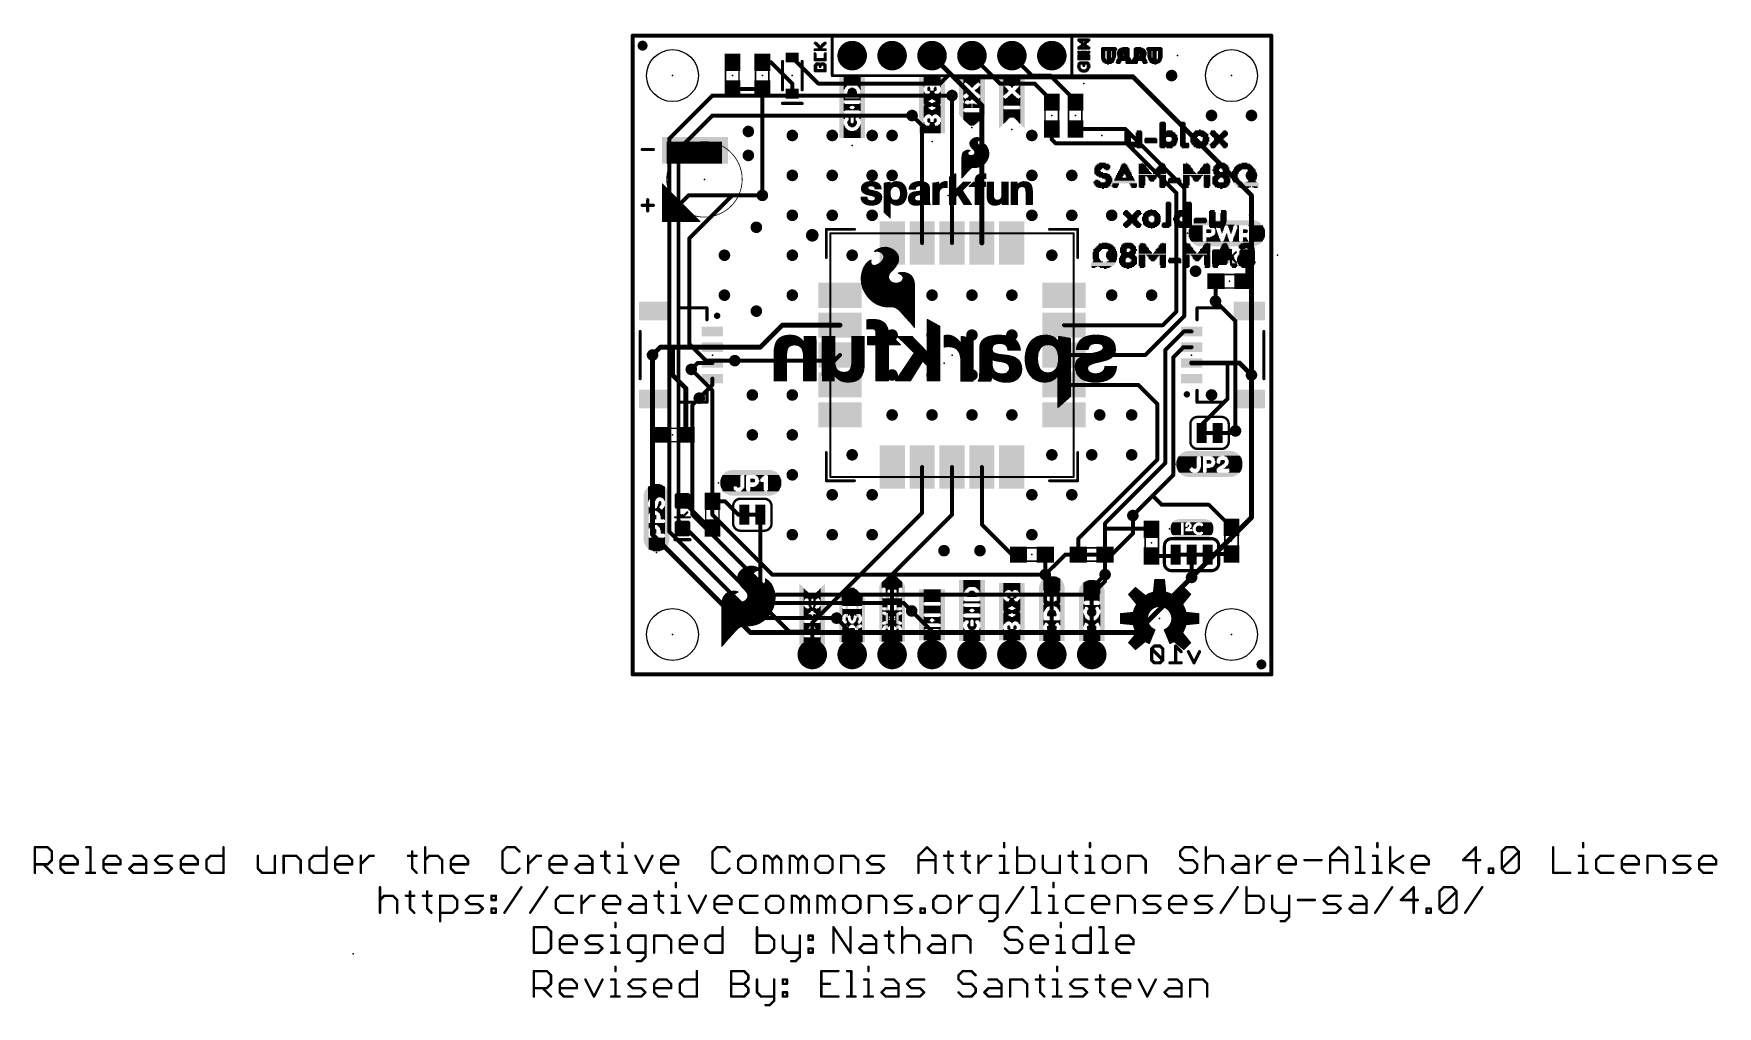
# Model space of a CAD drawing. Extents: x -38 to 69, y -21 to 41.
import ezdxf

# ---------------------------------------------------------------- set-up
doc = ezdxf.new("R2010")
doc.units = 0
for name, color, linetype in [('1', 12, 'CONTINUOUS'), ('16', 53, 'CONTINUOUS'), ('17', 254, 'CONTINUOUS'), ('18', 110, 'CONTINUOUS'), ('20', 53, 'CONTINUOUS'), ('21', 41, 'CONTINUOUS'), ('22', 40, 'CONTINUOUS'), ('23', 53, 'CONTINUOUS'), ('24', 53, 'CONTINUOUS'), ('51', 53, 'CONTINUOUS')]:
    doc.layers.add(name, color=color, linetype=linetype)

# ---------------------------------------------------------------- blocks, each defined once
blk = doc.blocks.new('RECT')
blk.add_solid([(-0.5, -0.5), (0.5, -0.5), (-0.5, 0.5), (0.5, 0.5)])
blk = doc.blocks.new('RECT160000X160000R30')
at = {"const_width": 0.15}
blk.add_lwpolyline([(0.425, -0.35), (0.425, 0.35, 0.4142), (0.35, 0.425), (-0.35, 0.425, 0.4142), (-0.425, 0.35), (-0.425, -0.35, 0.4142), (-0.35, -0.425), (0.35, -0.425, 0.4142)], format="xyb", close=True, dxfattribs=at)
blk.add_solid([(-0.3754, -0.3754), (0.3754, -0.3754), (-0.3754, 0.3754), (0.3754, 0.3754)])
blk = doc.blocks.new('PIE')
at = {"const_width": 0.5}
blk.add_lwpolyline([(0, -0.25, 1), (0, 0.25, 1), (0, -0.25)], format="xyb", dxfattribs=at)
blk = doc.blocks.new('ROUNDP')
at = {"const_width": 0.5}
blk.add_lwpolyline([(0, -0.25, 1), (0, 0.25, 1), (0, -0.25)], format="xyb", dxfattribs=at)
blk = doc.blocks.new('ROUNDV')
at = {"const_width": 0.5}
blk.add_lwpolyline([(0, -0.25, 1), (0, 0.25, 1), (0, -0.25)], format="xyb", dxfattribs=at)

msp = doc.modelspace()

# ---------------------------------------------------------------- linework, layer by layer
at = {"layer": '1'}
for points, const_width in [([(0, 40.64), (40.64, 40.64)], 0.254), ([(0, 0), (0, 40.64)], 0.254), ([(40.64, 40.64), (40.64, 0)], 0.254), ([(8.255, 38.95), (8.802, 38.95)], 0.254), ([(8.802, 38.95), (10.16, 37.592)], 0.254), ([(10.16, 39.25), (11.818, 37.592)], 0.254), ([(20.193, 38.227), (19.05, 39.37)], 0.3048), ([(21.59, 39.37), (23.368, 37.592)], 0.254), ([(24.13, 39.37), (25.4, 38.1)], 0.254), ([(10.16, 37.592), (10.16, 36.95)], 0.254), ([(11.818, 37.592), (19.558, 37.592)], 0.254), ([(19.558, 37.592), (20.193, 38.227)], 0.254), ([(22.22, 36.2), (20.193, 38.227)], 0.3048), ([(23.368, 37.592), (25.5778, 37.592)], 0.254), ([(25.4, 38.1), (26.162, 38.1)], 0.254), ([(26.67, 36.4998), (25.5778, 37.592)], 0.254), ([(26.162, 38.1), (26.5684, 38.1)], 0.254), ([(28.1686, 36.4998), (26.5684, 38.1)], 0.254), ([(8.255, 37.25), (6.35, 37.25)], 0.254), ([(8.255, 37.25), (8.255, 30.48)], 0.254), ([(20.32, 36.83), (20.32, 27.445)], 0.254), ([(26.67, 36.41), (26.67, 36.4998)], 0.254), ([(28.1686, 36.41), (28.1686, 36.4998)], 0.254), ([(18.42, 34.92), (17.78, 35.56)], 0.254), ([(22.22, 27.445), (22.22, 36.2)], 0.3048), ([(18.42, 27.445), (18.42, 34.92)], 0.254), ([(26.67, 34.71), (26.67, 34.036)], 0.254), ([(31.33, 34.71), (28.1686, 34.71)], 0.254), ([(35.1028, 30.9372), (31.33, 34.71)], 0.254), ([(26.67, 34.036), (26.924, 33.782)], 0.254), ([(26.924, 33.782), (31.4459, 33.782)], 0.254), ([(31.4459, 33.782), (34.5948, 30.6331)], 0.254), ([(1.892, 28.816), (1.892, 31.216)], 0.05), ([(1.892, 31.216), (4.292, 28.816)], 0.05), ([(1.892, 31.2), (1.908, 31.2)], 0.05), ([(1.892, 31.15), (1.958, 31.15)], 0.05), ([(1.892, 31.1), (2.008, 31.1)], 0.05), ([(1.892, 31.05), (2.058, 31.05)], 0.05), ([(35.1028, 22.8092), (35.1028, 30.9372)], 0.254), ([(1.892, 31), (2.108, 31)], 0.05), ([(1.892, 30.95), (2.158, 30.95)], 0.05), ([(1.892, 30.9), (2.208, 30.9)], 0.05), ([(1.892, 30.85), (2.258, 30.85)], 0.05), ([(1.892, 30.8), (2.308, 30.8)], 0.05), ([(1.892, 30.75), (2.358, 30.75)], 0.05), ([(1.892, 30.7), (2.408, 30.7)], 0.05), ([(1.892, 30.65), (2.458, 30.65)], 0.05), ([(1.892, 30.6), (2.508, 30.6)], 0.05), ([(1.892, 30.55), (2.558, 30.55)], 0.05), ([(1.892, 30.5), (2.608, 30.5)], 0.05), ([(1.892, 30.45), (2.658, 30.45)], 0.05), ([(1.892, 30.4), (2.708, 30.4)], 0.05), ([(1.892, 30.35), (2.758, 30.35)], 0.05), ([(1.892, 30.3), (2.808, 30.3)], 0.05), ([(1.892, 30.25), (2.858, 30.25)], 0.05), ([(1.892, 30.2), (2.908, 30.2)], 0.05), ([(1.892, 30.15), (2.958, 30.15)], 0.05), ([(1.892, 30.1), (3.008, 30.1)], 0.05), ([(1.892, 30.05), (3.058, 30.05)], 0.05), ([(1.892, 30), (3.108, 30)], 0.05), ([(3.566, 30.48), (2.55, 29.464)], 0.254), ([(8.255, 30.48), (3.566, 30.48)], 0.254), ([(34.5948, 23.0886), (34.5948, 30.6331)], 0.254), ([(1.892, 29.95), (3.158, 29.95)], 0.05), ([(1.892, 29.9), (3.208, 29.9)], 0.05), ([(1.892, 29.85), (3.258, 29.85)], 0.05), ([(1.892, 29.8), (3.308, 29.8)], 0.05), ([(1.892, 29.75), (3.358, 29.75)], 0.05), ([(1.892, 29.7), (3.408, 29.7)], 0.05), ([(1.892, 29.65), (3.458, 29.65)], 0.05), ([(1.892, 29.6), (3.508, 29.6)], 0.05), ([(1.892, 29.55), (3.558, 29.55)], 0.05), ([(1.892, 29.5), (3.608, 29.5)], 0.05), ([(1.892, 29.45), (3.658, 29.45)], 0.05), ([(1.892, 29.4), (3.708, 29.4)], 0.05), ([(1.892, 29.35), (3.758, 29.35)], 0.05), ([(1.892, 29.3), (3.808, 29.3)], 0.05), ([(1.892, 29.25), (3.858, 29.25)], 0.05), ([(1.892, 29.2), (3.908, 29.2)], 0.05), ([(1.892, 29.15), (3.958, 29.15)], 0.05), ([(1.892, 29.1), (4.008, 29.1)], 0.05), ([(1.892, 29.05), (4.058, 29.05)], 0.05), ([(1.892, 29), (4.108, 29)], 0.05), ([(1.892, 28.95), (4.158, 28.95)], 0.05), ([(1.892, 28.9), (4.208, 28.9)], 0.05), ([(1.892, 28.85), (4.258, 28.85)], 0.05), ([(4.292, 28.816), (1.892, 28.816)], 0.05), ([(39.104, 26.543), (39.104, 25.3)], 0.254), ([(37.123, 25.019), (37.084, 24.98)], 0.254), ([(37.084, 24.98), (37.084, 23.749)], 0.254), ([(39.104, 25.3), (38.823, 25.019)], 0.254), ([(32.6136, 20.32), (35.1028, 22.8092)], 0.254), ([(33.7262, 22.22), (34.5948, 23.0886)], 0.254), ([(9.52, 22.22), (8.12, 20.82)], 0.3048), ([(13.195, 22.22), (9.52, 22.22)], 0.3048), ([(27.445, 22.22), (33.7262, 22.22)], 0.254), ([(33.8836, 20.6248), (35.0788, 21.82)], 0.254), ([(35.56, 21.82), (35.0788, 21.82)], 0.254), ([(1.77, 20.82), (1.27, 20.32)], 0.3048), ([(2.54, 20.82), (1.77, 20.82)], 0.3048), ([(5.08, 20.82), (2.54, 20.82)], 0.3048), ([(2.54, 19.05), (2.54, 20.82)], 0.3048), ([(8.12, 20.82), (5.08, 20.82)], 0.3048), ([(13.195, 20.32), (12.8394, 19.9644)], 0.254), ([(27.445, 20.32), (32.6136, 20.32)], 0.254), ([(33.8836, 13.4366), (33.8836, 20.6248)], 0.254), ([(35.044, 20.82), (34.3916, 20.1676)], 0.254), ([(35.56, 20.82), (35.044, 20.82)], 0.254), ([(4.1482, 19.82), (3.7338, 19.4056)], 0.254), ([(4.1482, 19.82), (5.08, 19.82)], 0.254), ([(12.8394, 19.9644), (6.5024, 19.9644)], 0.254), ([(34.3916, 20.1676), (34.3916, 12.6746)], 0.254), ([(37.846, 19.82), (35.56, 19.82)], 0.3048), ([(38.6, 19.82), (37.846, 19.82)], 0.3048), ([(37.846, 17.526), (37.846, 19.82)], 0.254), ([(39.37, 19.05), (38.6, 19.82)], 0.3048), ([(3.39, 18.2), (2.54, 19.05)], 0.3048), ([(3.39, 15.24), (3.39, 18.2)], 0.3048), ([(5.08, 18.415), (4.2418, 17.5768)], 0.254), ([(5.08, 18.82), (5.08, 18.415)], 0.254), ([(27.445, 18.42), (32.1768, 18.42)], 0.254), ([(32.1768, 18.42), (33.3756, 17.2212)], 0.254), ([(33.3756, 17.2212), (33.3756, 13.6645)], 0.254), ([(36.195, 15.875), (37.846, 17.526)], 0.254), ([(36.195, 15.367), (36.195, 15.875)], 0.254), ([(37.211, 15.367), (38.227, 15.367)], 0.254), ([(38.227, 15.367), (38.354, 15.494)], 0.254), ([(18.42, 13.195), (18.42, 10.2843)], 0.254), ([(20.32, 10.16), (20.32, 13.195)], 0.254), ([(22.22, 9.53), (22.22, 13.195)], 0.254), ([(33.3756, 13.6645), (28.36, 8.6489)], 0.254), ([(30.06, 9.613), (33.8836, 13.4366)], 0.254), ([(34.3916, 12.6746), (33.0835, 11.3665)], 0.254), ([(4.902, 9.31), (3.175, 11.037)], 0.254), ([(5.08, 11.01), (5.881, 11.01)], 0.254), ([(5.881, 11.01), (6.731, 10.16)], 0.254), ([(31.8262, 10.1092), (33.0835, 11.3665)], 0.254), ([(33.655, 10.795), (33.0835, 11.3665)], 0.254), ([(36.664, 10.795), (33.655, 10.795)], 0.254), ([(38.1, 9.359), (36.664, 10.795)], 0.254), ([(6.731, 10.16), (7.112, 10.16)], 0.254), ([(8.128, 10.16), (8.128, 4.572)], 0.254), ([(18.42, 10.2843), (11.43, 3.2943)], 0.254), ([(16.51, 6.35), (20.32, 10.16)], 0.254), ([(24.13, 7.62), (22.22, 9.53)], 0.254), ([(30.06, 9.271), (30.06, 9.613)], 0.254), ([(5.08, 9.31), (4.902, 9.31)], 0.254), ([(28.36, 7.62), (28.36, 8.6489)], 0.254), ([(30.06, 7.62), (30.06, 9.271)], 0.254), ([(32.981, 9.271), (30.06, 9.271)], 0.254), ([(33.02, 9.232), (32.981, 9.271)], 0.254), ([(24.55, 7.62), (24.13, 7.62)], 0.254), ([(26.25, 7.62), (26.25, 6.35)], 0.254), ([(30.06, 7.62), (30.06, 5.93)], 0.254), ([(30.06, 6.35), (30.06, 7.62)], 0.254), ([(34.456, 7.532), (33.02, 7.532)], 0.254), ([(34.544, 7.62), (34.456, 7.532)], 0.254), ([(35.56, 6.1722), (35.56, 7.62)], 0.254), ([(36.576, 7.62), (36.615, 7.659)], 0.254), ([(38.1, 7.659), (36.615, 7.659)], 0.254), ([(16.51, 1.27), (16.51, 6.35)], 0.254), ([(26.25, 6.35), (26.25, 5.5)], 0.254), ([(26.67, 5.08), (26.25, 5.5)], 0.254), ([(29.21, 5.08), (30.06, 5.93)], 0.254), ([(8.128, 4.572), (9.9822, 2.7178)], 0.254), ([(26.67, 1.27), (26.67, 5.08)], 0.254), ([(29.21, 1.27), (29.21, 5.08)], 0.254), ([(11.43, 2.7178), (11.43, 3.2943)], 0.254), ([(13.97, 2.5908), (12.9794, 3.5814)], 0.254), ([(19.05, 2.7432), (17.7546, 4.0386)], 0.254), ([(9.9822, 2.7178), (11.43, 2.7178)], 0.254), ([(11.43, 1.27), (11.43, 2.7178)], 0.254), ([(13.97, 1.27), (13.97, 2.5908)], 0.254), ([(19.05, 1.27), (19.05, 2.7432)], 0.254), ([(40.64, 0), (0, 0)], 0.254)]:
    msp.add_lwpolyline(points, dxfattribs=dict(at, const_width=const_width))
for points, const_width in [([(0, 40.7035, 1), (0, 40.5765)], 0.127), ([(0.0635, 40.64, 1), (-0.0635, 40.64)], 0.127), ([(40.7035, 40.64, 1), (40.5765, 40.64)], 0.127), ([(40.64, 40.5765, 1), (40.64, 40.7035)], 0.127), ([(8.255, 39.0135, 1), (8.255, 38.8865)], 0.127), ([(8.8469, 38.9949, 1), (8.7571, 38.9051)], 0.127), ([(8.802, 38.8865, 1), (8.802, 39.0135)], 0.127), ([(10.2049, 39.2949, 1), (10.1151, 39.2051)], 0.127), ([(19.1039, 39.4239, 1), (18.9961, 39.3161)], 0.1524), ([(21.6349, 39.4149, 1), (21.5451, 39.3251)], 0.127), ([(24.1749, 39.4149, 1), (24.0851, 39.3251)], 0.127), ([(10.2235, 37.592, 1), (10.0965, 37.592)], 0.127), ([(10.1151, 37.5471, 1), (10.2049, 37.6369)], 0.127), ([(11.818, 37.6555, 1), (11.818, 37.5285)], 0.127), ([(11.7731, 37.5471, 1), (11.8629, 37.6369)], 0.127), ([(19.5131, 37.6369, 1), (19.6029, 37.5471)], 0.127), ([(19.558, 37.5285, 1), (19.558, 37.6555)], 0.127), ([(20.2469, 38.2809, 1), (20.1391, 38.1731)], 0.1524), ([(20.1391, 38.1731, 1), (20.2469, 38.2809)], 0.1524), ([(20.2379, 38.1821, 1), (20.1481, 38.2719)], 0.127), ([(23.368, 37.6555, 1), (23.368, 37.5285)], 0.127), ([(23.3231, 37.5471, 1), (23.4129, 37.6369)], 0.127), ([(25.4, 38.1635, 1), (25.4, 38.0365)], 0.127), ([(25.3551, 38.0551, 1), (25.4449, 38.1449)], 0.127), ([(25.6227, 37.6369, 1), (25.5329, 37.5471)], 0.127), ([(25.5778, 37.5285, 1), (25.5778, 37.6555)], 0.127), ([(26.162, 38.1635, 1), (26.162, 38.0365)], 0.127), ([(26.162, 38.0365, 1), (26.162, 38.1635)], 0.127), ([(26.6133, 38.1449, 1), (26.5235, 38.0551)], 0.127), ([(26.5684, 38.0365, 1), (26.5684, 38.1635)], 0.127), ([(6.35, 37.3135, 1), (6.35, 37.1865)], 0.127), ([(8.3185, 37.25, 1), (8.1915, 37.25)], 0.127), ([(8.255, 37.1865, 1), (8.255, 37.3135)], 0.127), ([(10.0965, 36.95, 1), (10.2235, 36.95)], 0.127), ([(20.3835, 36.83, 1), (20.2565, 36.83)], 0.127), ([(26.7335, 36.4998, 1), (26.6065, 36.4998)], 0.127), ([(26.6065, 36.41, 1), (26.7335, 36.41)], 0.127), ([(26.6251, 36.4549, 1), (26.7149, 36.5447)], 0.127), ([(28.2321, 36.4998, 1), (28.1051, 36.4998)], 0.127), ([(28.1051, 36.41, 1), (28.2321, 36.41)], 0.127), ([(28.1237, 36.4549, 1), (28.2135, 36.5447)], 0.127), ([(17.8249, 35.6049, 1), (17.7351, 35.5151)], 0.127), ([(22.2962, 36.2, 1), (22.1438, 36.2)], 0.1524), ([(22.1661, 36.1461, 1), (22.2739, 36.2539)], 0.1524), ([(18.4835, 34.92, 1), (18.3565, 34.92)], 0.127), ([(18.3751, 34.8751, 1), (18.4649, 34.9649)], 0.127), ([(26.7335, 34.71, 1), (26.6065, 34.71)], 0.127), ([(28.1686, 34.7735, 1), (28.1686, 34.6465)], 0.127), ([(31.3749, 34.7549, 1), (31.2851, 34.6651)], 0.127), ([(31.33, 34.6465, 1), (31.33, 34.7735)], 0.127), ([(26.7149, 34.0809, 1), (26.6251, 33.9911)], 0.127), ([(26.6065, 34.036, 1), (26.7335, 34.036)], 0.127), ([(26.924, 33.8455, 1), (26.924, 33.7185)], 0.127), ([(26.8791, 33.7371, 1), (26.9689, 33.8269)], 0.127), ([(31.4908, 33.8269, 1), (31.401, 33.7371)], 0.127), ([(31.4459, 33.7185, 1), (31.4459, 33.8455)], 0.127), ([(1.9045, 31.216, 1), (1.8795, 31.216)], 0.025), ([(1.892, 31.2125, 1), (1.892, 31.1875)], 0.025), ([(1.892, 31.1625, 1), (1.892, 31.1375)], 0.025), ([(1.892, 31.1125, 1), (1.892, 31.0875)], 0.025), ([(1.892, 31.0625, 1), (1.892, 31.0375)], 0.025), ([(1.9008, 31.2248, 1), (1.8832, 31.2072)], 0.025), ([(1.908, 31.1875, 1), (1.908, 31.2125)], 0.025), ([(1.958, 31.1375, 1), (1.958, 31.1625)], 0.025), ([(2.008, 31.0875, 1), (2.008, 31.1125)], 0.025), ([(2.058, 31.0375, 1), (2.058, 31.0625)], 0.025), ([(35.1663, 30.9372, 1), (35.0393, 30.9372)], 0.127), ([(1.892, 31.0125, 1), (1.892, 30.9875)], 0.025), ([(1.892, 30.9625, 1), (1.892, 30.9375)], 0.025), ([(1.892, 30.9125, 1), (1.892, 30.8875)], 0.025), ([(1.892, 30.8625, 1), (1.892, 30.8375)], 0.025), ([(1.892, 30.8125, 1), (1.892, 30.7875)], 0.025), ([(1.892, 30.7625, 1), (1.892, 30.7375)], 0.025), ([(1.892, 30.7125, 1), (1.892, 30.6875)], 0.025), ([(1.892, 30.6625, 1), (1.892, 30.6375)], 0.025), ([(1.892, 30.6125, 1), (1.892, 30.5875)], 0.025), ([(1.892, 30.5625, 1), (1.892, 30.5375)], 0.025), ([(1.892, 30.5125, 1), (1.892, 30.4875)], 0.025), ([(1.892, 30.4625, 1), (1.892, 30.4375)], 0.025), ([(1.892, 30.4125, 1), (1.892, 30.3875)], 0.025), ([(1.892, 30.3625, 1), (1.892, 30.3375)], 0.025), ([(1.892, 30.3125, 1), (1.892, 30.2875)], 0.025), ([(1.892, 30.2625, 1), (1.892, 30.2375)], 0.025), ([(1.892, 30.2125, 1), (1.892, 30.1875)], 0.025), ([(1.892, 30.1625, 1), (1.892, 30.1375)], 0.025), ([(1.892, 30.1125, 1), (1.892, 30.0875)], 0.025), ([(1.892, 30.0625, 1), (1.892, 30.0375)], 0.025), ([(1.892, 30.0125, 1), (1.892, 29.9875)], 0.025), ([(2.108, 30.9875, 1), (2.108, 31.0125)], 0.025), ([(2.158, 30.9375, 1), (2.158, 30.9625)], 0.025), ([(2.208, 30.8875, 1), (2.208, 30.9125)], 0.025), ([(2.258, 30.8375, 1), (2.258, 30.8625)], 0.025), ([(2.308, 30.7875, 1), (2.308, 30.8125)], 0.025), ([(2.358, 30.7375, 1), (2.358, 30.7625)], 0.025), ([(2.408, 30.6875, 1), (2.408, 30.7125)], 0.025), ([(2.458, 30.6375, 1), (2.458, 30.6625)], 0.025), ([(2.508, 30.5875, 1), (2.508, 30.6125)], 0.025), ([(2.558, 30.5375, 1), (2.558, 30.5625)], 0.025), ([(2.608, 30.4875, 1), (2.608, 30.5125)], 0.025), ([(2.658, 30.4375, 1), (2.658, 30.4625)], 0.025), ([(2.708, 30.3875, 1), (2.708, 30.4125)], 0.025), ([(2.758, 30.3375, 1), (2.758, 30.3625)], 0.025), ([(2.808, 30.2875, 1), (2.808, 30.3125)], 0.025), ([(2.858, 30.2375, 1), (2.858, 30.2625)], 0.025), ([(2.908, 30.1875, 1), (2.908, 30.2125)], 0.025), ([(2.958, 30.1375, 1), (2.958, 30.1625)], 0.025), ([(3.008, 30.0875, 1), (3.008, 30.1125)], 0.025), ([(3.058, 30.0375, 1), (3.058, 30.0625)], 0.025), ([(3.108, 29.9875, 1), (3.108, 30.0125)], 0.025), ([(3.566, 30.5435, 1), (3.566, 30.4165)], 0.127), ([(3.6109, 30.4351, 1), (3.5211, 30.5249)], 0.127), ([(8.1915, 30.48, 1), (8.3185, 30.48)], 0.127), ([(8.255, 30.4165, 1), (8.255, 30.5435)], 0.127), ([(34.6583, 30.6331, 1), (34.5313, 30.6331)], 0.127), ([(34.5499, 30.5882, 1), (34.6397, 30.678)], 0.127), ([(35.0579, 30.8923, 1), (35.1477, 30.9821)], 0.127), ([(1.892, 29.9625, 1), (1.892, 29.9375)], 0.025), ([(1.892, 29.9125, 1), (1.892, 29.8875)], 0.025), ([(1.892, 29.8625, 1), (1.892, 29.8375)], 0.025), ([(1.892, 29.8125, 1), (1.892, 29.7875)], 0.025), ([(1.892, 29.7625, 1), (1.892, 29.7375)], 0.025), ([(1.892, 29.7125, 1), (1.892, 29.6875)], 0.025), ([(1.892, 29.6625, 1), (1.892, 29.6375)], 0.025), ([(1.892, 29.6125, 1), (1.892, 29.5875)], 0.025), ([(1.892, 29.5625, 1), (1.892, 29.5375)], 0.025), ([(1.892, 29.5125, 1), (1.892, 29.4875)], 0.025), ([(1.892, 29.4625, 1), (1.892, 29.4375)], 0.025), ([(1.892, 29.4125, 1), (1.892, 29.3875)], 0.025), ([(1.892, 29.3625, 1), (1.892, 29.3375)], 0.025), ([(1.892, 29.3125, 1), (1.892, 29.2875)], 0.025), ([(1.892, 29.2625, 1), (1.892, 29.2375)], 0.025), ([(1.892, 29.2125, 1), (1.892, 29.1875)], 0.025), ([(1.892, 29.1625, 1), (1.892, 29.1375)], 0.025), ([(1.892, 29.1125, 1), (1.892, 29.0875)], 0.025), ([(1.892, 29.0625, 1), (1.892, 29.0375)], 0.025), ([(1.892, 29.0125, 1), (1.892, 28.9875)], 0.025), ([(1.892, 28.9625, 1), (1.892, 28.9375)], 0.025), ([(1.892, 28.9125, 1), (1.892, 28.8875)], 0.025), ([(2.5051, 29.5089, 1), (2.5949, 29.4191)], 0.127), ([(3.158, 29.9375, 1), (3.158, 29.9625)], 0.025), ([(3.208, 29.8875, 1), (3.208, 29.9125)], 0.025), ([(3.258, 29.8375, 1), (3.258, 29.8625)], 0.025), ([(3.308, 29.7875, 1), (3.308, 29.8125)], 0.025), ([(3.358, 29.7375, 1), (3.358, 29.7625)], 0.025), ([(3.408, 29.6875, 1), (3.408, 29.7125)], 0.025), ([(3.458, 29.6375, 1), (3.458, 29.6625)], 0.025), ([(3.508, 29.5875, 1), (3.508, 29.6125)], 0.025), ([(3.558, 29.5375, 1), (3.558, 29.5625)], 0.025), ([(3.608, 29.4875, 1), (3.608, 29.5125)], 0.025), ([(3.658, 29.4375, 1), (3.658, 29.4625)], 0.025), ([(3.708, 29.3875, 1), (3.708, 29.4125)], 0.025), ([(3.758, 29.3375, 1), (3.758, 29.3625)], 0.025), ([(3.808, 29.2875, 1), (3.808, 29.3125)], 0.025), ([(3.858, 29.2375, 1), (3.858, 29.2625)], 0.025), ([(3.908, 29.1875, 1), (3.908, 29.2125)], 0.025), ([(3.958, 29.1375, 1), (3.958, 29.1625)], 0.025), ([(4.008, 29.0875, 1), (4.008, 29.1125)], 0.025), ([(4.058, 29.0375, 1), (4.058, 29.0625)], 0.025), ([(4.108, 28.9875, 1), (4.108, 29.0125)], 0.025), ([(4.158, 28.9375, 1), (4.158, 28.9625)], 0.025), ([(4.208, 28.8875, 1), (4.208, 28.9125)], 0.025), ([(1.892, 28.8625, 1), (1.892, 28.8375)], 0.025), ([(1.892, 28.8285, 1), (1.892, 28.8035)], 0.025), ([(1.8795, 28.816, 1), (1.9045, 28.816)], 0.025), ([(4.258, 28.8375, 1), (4.258, 28.8625)], 0.025), ([(4.2832, 28.8072, 1), (4.3008, 28.8248)], 0.025), ([(4.292, 28.8035, 1), (4.292, 28.8285)], 0.025), ([(18.3565, 27.445, 1), (18.4835, 27.445)], 0.127), ([(20.2565, 27.445, 1), (20.3835, 27.445)], 0.127), ([(22.1438, 27.445, 1), (22.2962, 27.445)], 0.1524), ([(39.1675, 26.543, 1), (39.0405, 26.543)], 0.127), ([(37.1475, 24.98, 1), (37.0205, 24.98)], 0.127), ([(37.0391, 25.0249, 1), (37.1289, 24.9351)], 0.127), ([(37.1679, 24.9741, 1), (37.0781, 25.0639)], 0.127), ([(38.7781, 25.0639, 1), (38.8679, 24.9741)], 0.127), ([(39.0405, 25.3, 1), (39.1675, 25.3)], 0.127), ([(39.1489, 25.2551, 1), (39.0591, 25.3449)], 0.127), ([(37.0205, 23.749, 1), (37.1475, 23.749)], 0.127), ([(34.5313, 23.0886, 1), (34.6583, 23.0886)], 0.127), ([(34.6397, 23.0437, 1), (34.5499, 23.1335)], 0.127), ([(35.0393, 22.8092, 1), (35.1663, 22.8092)], 0.127), ([(35.1477, 22.7643, 1), (35.0579, 22.8541)], 0.127), ([(9.52, 22.2962, 1), (9.52, 22.1438)], 0.1524), ([(9.5739, 22.1661, 1), (9.4661, 22.2739)], 0.1524), ([(13.195, 22.1438, 1), (13.195, 22.2962)], 0.1524), ([(27.445, 22.2835, 1), (27.445, 22.1565)], 0.127), ([(33.6813, 22.2649, 1), (33.7711, 22.1751)], 0.127), ([(33.7262, 22.1565, 1), (33.7262, 22.2835)], 0.127), ([(35.0788, 21.8835, 1), (35.0788, 21.7565)], 0.127), ([(35.1237, 21.7751, 1), (35.0339, 21.8649)], 0.127), ([(35.56, 21.7565, 1), (35.56, 21.8835)], 0.127), ([(1.2161, 20.3739, 1), (1.3239, 20.2661)], 0.1524), ([(1.77, 20.8962, 1), (1.77, 20.7438)], 0.1524), ([(1.8239, 20.7661, 1), (1.7161, 20.8739)], 0.1524), ([(2.54, 20.8962, 1), (2.54, 20.7438)], 0.1524), ([(2.6162, 20.82, 1), (2.4638, 20.82)], 0.1524), ([(2.54, 20.7438, 1), (2.54, 20.8962)], 0.1524), ([(5.08, 20.8962, 1), (5.08, 20.7438)], 0.1524), ([(5.08, 20.7438, 1), (5.08, 20.8962)], 0.1524), ([(8.0661, 20.8739, 1), (8.1739, 20.7661)], 0.1524), ([(8.12, 20.7438, 1), (8.12, 20.8962)], 0.1524), ([(13.2399, 20.2751, 1), (13.1501, 20.3649)], 0.127), ([(27.445, 20.3835, 1), (27.445, 20.2565)], 0.127), ([(32.5687, 20.3649, 1), (32.6585, 20.2751)], 0.127), ([(32.6136, 20.2565, 1), (32.6136, 20.3835)], 0.127), ([(33.9471, 20.6248, 1), (33.8201, 20.6248)], 0.127), ([(33.8387, 20.6697, 1), (33.9285, 20.5799)], 0.127), ([(35.044, 20.8835, 1), (35.044, 20.7565)], 0.127), ([(35.0889, 20.7751, 1), (34.9991, 20.8649)], 0.127), ([(35.56, 20.7565, 1), (35.56, 20.8835)], 0.127), ([(3.6889, 19.4505, 1), (3.7787, 19.3607)], 0.127), ([(4.1482, 19.8835, 1), (4.1482, 19.7565)], 0.127), ([(4.1931, 19.7751, 1), (4.1033, 19.8649)], 0.127), ([(5.08, 19.7565, 1), (5.08, 19.8835)], 0.127), ([(6.5024, 20.0279, 1), (6.5024, 19.9009)], 0.127), ([(12.7945, 20.0093, 1), (12.8843, 19.9195)], 0.127), ([(12.8394, 19.9009, 1), (12.8394, 20.0279)], 0.127), ([(34.4551, 20.1676, 1), (34.3281, 20.1676)], 0.127), ([(34.3467, 20.2125, 1), (34.4365, 20.1227)], 0.127), ([(35.56, 19.8962, 1), (35.56, 19.7438)], 0.1524), ([(37.846, 19.8962, 1), (37.846, 19.7438)], 0.1524), ([(37.9095, 19.82, 1), (37.7825, 19.82)], 0.127), ([(37.846, 19.7438, 1), (37.846, 19.8962)], 0.1524), ([(38.6539, 19.8739, 1), (38.5461, 19.7661)], 0.1524), ([(38.6, 19.7438, 1), (38.6, 19.8962)], 0.1524), ([(2.5939, 19.1039, 1), (2.4861, 18.9961)], 0.1524), ([(2.4638, 19.05, 1), (2.6162, 19.05)], 0.1524), ([(3.4662, 18.2, 1), (3.3138, 18.2)], 0.1524), ([(3.3361, 18.1461, 1), (3.4439, 18.2539)], 0.1524), ([(5.1435, 18.82, 1), (5.0165, 18.82)], 0.127), ([(5.0165, 18.415, 1), (5.1435, 18.415)], 0.127), ([(5.1249, 18.3701, 1), (5.0351, 18.4599)], 0.127), ([(27.445, 18.4835, 1), (27.445, 18.3565)], 0.127), ([(32.2217, 18.4649, 1), (32.1319, 18.3751)], 0.127), ([(32.1768, 18.3565, 1), (32.1768, 18.4835)], 0.127), ([(39.3161, 18.9961, 1), (39.4239, 19.1039)], 0.1524), ([(4.1969, 17.6217, 1), (4.2867, 17.5319)], 0.127), ([(33.4391, 17.2212, 1), (33.3121, 17.2212)], 0.127), ([(33.3307, 17.1763, 1), (33.4205, 17.2661)], 0.127), ([(37.7825, 17.526, 1), (37.9095, 17.526)], 0.127), ([(37.8909, 17.4811, 1), (37.8011, 17.5709)], 0.127), ([(3.3138, 15.24, 1), (3.4662, 15.24)], 0.1524), ([(36.2585, 15.875, 1), (36.1315, 15.875)], 0.127), ([(36.1501, 15.9199, 1), (36.2399, 15.8301)], 0.127), ([(36.1315, 15.367, 1), (36.2585, 15.367)], 0.127), ([(37.211, 15.4305, 1), (37.211, 15.3035)], 0.127), ([(38.1821, 15.4119, 1), (38.2719, 15.3221)], 0.127), ([(38.227, 15.3035, 1), (38.227, 15.4305)], 0.127), ([(38.3989, 15.4491, 1), (38.3091, 15.5389)], 0.127), ([(18.4835, 13.195, 1), (18.3565, 13.195)], 0.127), ([(20.3835, 13.195, 1), (20.2565, 13.195)], 0.127), ([(22.2835, 13.195, 1), (22.1565, 13.195)], 0.127), ([(33.3121, 13.6645, 1), (33.4391, 13.6645)], 0.127), ([(33.4205, 13.6196, 1), (33.3307, 13.7094)], 0.127), ([(33.8201, 13.4366, 1), (33.9471, 13.4366)], 0.127), ([(33.9285, 13.3917, 1), (33.8387, 13.4815)], 0.127), ([(34.3281, 12.6746, 1), (34.4551, 12.6746)], 0.127), ([(34.4365, 12.6297, 1), (34.3467, 12.7195)], 0.127), ([(3.2199, 11.0819, 1), (3.1301, 10.9921)], 0.127), ([(5.08, 11.0735, 1), (5.08, 10.9465)], 0.127), ([(5.9259, 11.0549, 1), (5.8361, 10.9651)], 0.127), ([(5.881, 10.9465, 1), (5.881, 11.0735)], 0.127), ([(33.1284, 11.4114, 1), (33.0386, 11.3216)], 0.127), ([(33.0386, 11.4114, 1), (33.1284, 11.3216)], 0.127), ([(33.1284, 11.3216, 1), (33.0386, 11.4114)], 0.127), ([(33.655, 10.8585, 1), (33.655, 10.7315)], 0.127), ([(33.6101, 10.7501, 1), (33.6999, 10.8399)], 0.127), ([(36.7089, 10.8399, 1), (36.6191, 10.7501)], 0.127), ([(36.664, 10.7315, 1), (36.664, 10.8585)], 0.127), ([(6.731, 10.2235, 1), (6.731, 10.0965)], 0.127), ([(6.6861, 10.1151, 1), (6.7759, 10.2049)], 0.127), ([(7.112, 10.0965, 1), (7.112, 10.2235)], 0.127), ([(8.1915, 10.16, 1), (8.0645, 10.16)], 0.127), ([(18.3565, 10.2843, 1), (18.4835, 10.2843)], 0.127), ([(18.4649, 10.2394, 1), (18.3751, 10.3292)], 0.127), ([(20.2565, 10.16, 1), (20.3835, 10.16)], 0.127), ([(20.3649, 10.1151, 1), (20.2751, 10.2049)], 0.127), ([(22.2649, 9.5749, 1), (22.1751, 9.4851)], 0.127), ([(30.1235, 9.613, 1), (29.9965, 9.613)], 0.127), ([(30.0151, 9.6579, 1), (30.1049, 9.5681)], 0.127), ([(31.7813, 10.1541, 1), (31.8711, 10.0643)], 0.127), ([(4.902, 9.3735, 1), (4.902, 9.2465)], 0.127), ([(4.8571, 9.2651, 1), (4.9469, 9.3549)], 0.127), ([(5.08, 9.2465, 1), (5.08, 9.3735)], 0.127), ([(22.1565, 9.53, 1), (22.2835, 9.53)], 0.127), ([(28.4235, 8.6489, 1), (28.2965, 8.6489)], 0.127), ([(28.3151, 8.6938, 1), (28.4049, 8.604)], 0.127), ([(30.1235, 9.271, 1), (29.9965, 9.271)], 0.127), ([(30.06, 9.3345, 1), (30.06, 9.2075)], 0.127), ([(29.9965, 9.271, 1), (30.1235, 9.271)], 0.127), ([(33.0259, 9.3159, 1), (32.9361, 9.2261)], 0.127), ([(32.9751, 9.1871, 1), (33.0649, 9.2769)], 0.127), ([(32.981, 9.2075, 1), (32.981, 9.3345)], 0.127), ([(38.0551, 9.3141, 1), (38.1449, 9.4039)], 0.127), ([(24.13, 7.6835, 1), (24.13, 7.5565)], 0.127), ([(24.0851, 7.5751, 1), (24.1749, 7.6649)], 0.127), ([(24.55, 7.5565, 1), (24.55, 7.6835)], 0.127), ([(26.3135, 7.62, 1), (26.1865, 7.62)], 0.127), ([(28.2965, 7.62, 1), (28.4235, 7.62)], 0.127), ([(30.1235, 7.62, 1), (29.9965, 7.62)], 0.127), ([(30.1235, 7.62, 1), (29.9965, 7.62)], 0.127), ([(29.9965, 7.62, 1), (30.1235, 7.62)], 0.127), ([(33.02, 7.5955, 1), (33.02, 7.4685)], 0.127), ([(34.4111, 7.5769, 1), (34.5009, 7.4871)], 0.127), ([(34.456, 7.4685, 1), (34.456, 7.5955)], 0.127), ([(34.5889, 7.5751, 1), (34.4991, 7.6649)], 0.127), ([(35.6235, 7.62, 1), (35.4965, 7.62)], 0.127), ([(36.5311, 7.6649, 1), (36.6209, 7.5751)], 0.127), ([(36.615, 7.7225, 1), (36.615, 7.5955)], 0.127), ([(36.6599, 7.6141, 1), (36.5701, 7.7039)], 0.127), ([(38.1, 7.5955, 1), (38.1, 7.7225)], 0.127), ([(16.5735, 6.35, 1), (16.4465, 6.35)], 0.127), ([(16.4651, 6.3949, 1), (16.5549, 6.3051)], 0.127), ([(26.3135, 6.35, 1), (26.1865, 6.35)], 0.127), ([(26.1865, 6.35, 1), (26.3135, 6.35)], 0.127), ([(26.2949, 5.5449, 1), (26.2051, 5.4551)], 0.127), ([(26.1865, 5.5, 1), (26.3135, 5.5)], 0.127), ([(29.9965, 6.35, 1), (30.1235, 6.35)], 0.127), ([(29.9965, 5.93, 1), (30.1235, 5.93)], 0.127), ([(30.1049, 5.8851, 1), (30.0151, 5.9749)], 0.127), ([(35.4965, 6.1722, 1), (35.6235, 6.1722)], 0.127), ([(8.1729, 4.6169, 1), (8.0831, 4.5271)], 0.127), ([(8.0645, 4.572, 1), (8.1915, 4.572)], 0.127), ([(26.7335, 5.08, 1), (26.6065, 5.08)], 0.127), ([(26.6251, 5.0351, 1), (26.7149, 5.1249)], 0.127), ([(29.2735, 5.08, 1), (29.1465, 5.08)], 0.127), ([(29.1651, 5.1249, 1), (29.2549, 5.0351)], 0.127), ([(11.4935, 3.2943, 1), (11.3665, 3.2943)], 0.127), ([(11.3851, 3.3392, 1), (11.4749, 3.2494)], 0.127), ([(13.0243, 3.6263, 1), (12.9345, 3.5365)], 0.127), ([(17.7995, 4.0835, 1), (17.7097, 3.9937)], 0.127), ([(9.9822, 2.7813, 1), (9.9822, 2.6543)], 0.127), ([(9.9373, 2.6729, 1), (10.0271, 2.7627)], 0.127), ([(11.4935, 2.7178, 1), (11.3665, 2.7178)], 0.127), ([(11.3665, 2.7178, 1), (11.4935, 2.7178)], 0.127), ([(11.43, 2.6543, 1), (11.43, 2.7813)], 0.127), ([(14.0335, 2.5908, 1), (13.9065, 2.5908)], 0.127), ([(13.9251, 2.5459, 1), (14.0149, 2.6357)], 0.127), ([(19.1135, 2.7432, 1), (18.9865, 2.7432)], 0.127), ([(19.0051, 2.6983, 1), (19.0949, 2.7881)], 0.127), ([(11.3665, 1.27, 1), (11.4935, 1.27)], 0.127), ([(13.9065, 1.27, 1), (14.0335, 1.27)], 0.127), ([(16.4465, 1.27, 1), (16.5735, 1.27)], 0.127), ([(18.9865, 1.27, 1), (19.1135, 1.27)], 0.127), ([(26.6065, 1.27, 1), (26.7335, 1.27)], 0.127), ([(29.1465, 1.27, 1), (29.2735, 1.27)], 0.127), ([(0, 0.0635, 1), (0, -0.0635)], 0.127), ([(-0.0635, 0, 1), (0.0635, 0)], 0.127), ([(40.5765, 0, 1), (40.7035, 0)], 0.127), ([(40.64, -0.0635, 1), (40.64, 0.0635)], 0.127)]:
    msp.add_lwpolyline(points, format="xyb", dxfattribs=dict(at, const_width=const_width))
at = {"layer": '16'}
for points, const_width in [([(0, 40.64), (40.64, 40.64)], 0.254), ([(0, 0), (0, 40.64)], 0.254), ([(40.64, 40.64), (40.64, 0)], 0.254), ([(20.3962, 38.0238), (19.05, 39.37)], 0.3048), ([(31.8262, 38.0238), (20.3962, 38.0238)], 0.3048), ([(39.37, 30.48), (31.8262, 38.0238)], 0.3048), ([(5.08, 36.83), (2.3368, 34.0868)], 0.254), ([(20.32, 36.83), (5.08, 36.83)], 0.254), ([(2.921, 33.401), (5.08, 35.56)], 0.254), ([(5.08, 35.56), (17.78, 35.56)], 0.254), ([(2.3368, 34.0868), (2.3368, 9.0932)], 0.254), ([(2.921, 9.779), (2.921, 33.401)], 0.254), ([(3.6068, 27.7368), (6.35, 30.48)], 0.254), ([(6.35, 30.48), (8.255, 30.48)], 0.254), ([(39.37, 19.05), (39.37, 30.48)], 0.3048), ([(3.6068, 21.0312), (3.6068, 27.7368)], 0.254), ([(37.084, 23.749), (38.354, 22.479)], 0.254), ([(38.354, 22.479), (38.354, 15.494)], 0.254), ([(1.27, 8.89), (1.27, 20.32)], 0.3048), ([(4.6736, 19.9644), (3.6068, 21.0312)], 0.254), ([(5.08, 18.0594), (3.7338, 19.4056)], 0.254), ([(6.5024, 19.9644), (4.6736, 19.9644)], 0.254), ([(39.37, 9.9822), (39.37, 19.05)], 0.3048), ([(4.2418, 17.5768), (3.81, 17.145)], 0.254), ([(3.81, 17.145), (3.81, 10.16)], 0.254), ([(5.08, 10.16), (5.08, 18.0594)], 0.254), ([(8.1534, 4.5466), (2.921, 9.779)], 0.254), ([(3.81, 10.16), (8.89, 5.08)], 0.254), ([(5.08, 10.16), (8.89, 6.35)], 0.254), ([(31.8262, 8.9662), (31.8262, 10.1092)], 0.254), ([(35.56, 6.1722), (39.37, 9.9822)], 0.3048), ([(7.493, 2.667), (1.27, 8.89)], 0.3048), ([(2.3368, 9.0932), (7.8486, 3.5814)], 0.254), ([(30.48, 7.62), (31.8262, 8.9662)], 0.254), ([(26.25, 6.35), (27.52, 7.62)], 0.254), ([(27.52, 7.62), (30.48, 7.62)], 0.254), ([(8.89, 6.35), (26.25, 6.35)], 0.254), ([(28.79, 5.08), (30.06, 6.35)], 0.254), ([(32.0548, 2.667), (35.56, 6.1722)], 0.3048), ([(17.2466, 4.5466), (8.1534, 4.5466)], 0.254), ([(8.89, 5.08), (28.79, 5.08)], 0.254), ([(17.2466, 4.5466), (17.7546, 4.0386)], 0.254), ([(12.9794, 3.5814), (7.8486, 3.5814)], 0.254), ([(24.13, 2.667), (7.493, 2.667)], 0.3048), ([(32.0548, 2.667), (24.13, 2.667)], 0.3048), ([(24.13, 1.27), (24.13, 2.667)], 0.3048), ([(33.1969, 1.8043), (33.0189, 1.6264)], 0.2032), ([(33.0189, 1.6264), (33.0189, 0.9146)], 0.2032), ([(33.7307, 0.9146), (33.0189, 1.6264)], 0.2032), ([(33.5528, 1.8043), (33.1969, 1.8043)], 0.2032), ([(33.7307, 1.6264), (33.5528, 1.8043)], 0.2032), ([(33.7307, 0.9146), (33.7307, 1.6264)], 0.2032), ([(34.9001, 1.4484), (34.5442, 1.8043)], 0.2032), ([(34.5442, 1.8043), (34.5442, 0.7366)], 0.2032), ([(35.7136, 0.7366), (35.3577, 1.4484)], 0.2032), ([(36.0695, 1.4484), (35.7136, 0.7366)], 0.2032), ([(40.64, 0), (0, 0)], 0.254), ([(33.0189, 0.9146), (33.1969, 0.7366)], 0.2032), ([(33.1969, 0.7366), (33.5528, 0.7366)], 0.2032), ([(33.5528, 0.7366), (33.7307, 0.9146)], 0.2032), ([(34.9001, 0.7366), (34.1883, 0.7366)], 0.2032)]:
    msp.add_lwpolyline(points, dxfattribs=dict(at, const_width=const_width))
for points, const_width in [([(0, 40.7035, 1), (0, 40.5765)], 0.127), ([(0.0635, 40.64, 1), (-0.0635, 40.64)], 0.127), ([(40.7035, 40.64, 1), (40.5765, 40.64)], 0.127), ([(40.64, 40.5765, 1), (40.64, 40.7035)], 0.127), ([(19.1039, 39.4239, 1), (18.9961, 39.3161)], 0.1524), ([(20.3962, 38.1, 1), (20.3962, 37.9476)], 0.1524), ([(20.3423, 37.9699, 1), (20.4501, 38.0777)], 0.1524), ([(31.8801, 38.0777, 1), (31.7723, 37.9699)], 0.1524), ([(31.8262, 37.9476, 1), (31.8262, 38.1)], 0.1524), ([(5.08, 36.8935, 1), (5.08, 36.7665)], 0.127), ([(5.1249, 36.7851, 1), (5.0351, 36.8749)], 0.127), ([(20.32, 36.7665, 1), (20.32, 36.8935)], 0.127), ([(5.08, 35.6235, 1), (5.08, 35.4965)], 0.127), ([(5.1249, 35.5151, 1), (5.0351, 35.6049)], 0.127), ([(17.78, 35.4965, 1), (17.78, 35.6235)], 0.127), ([(2.4003, 34.0868, 1), (2.2733, 34.0868)], 0.127), ([(2.2919, 34.1317, 1), (2.3817, 34.0419)], 0.127), ([(2.9845, 33.401, 1), (2.8575, 33.401)], 0.127), ([(2.8761, 33.4459, 1), (2.9659, 33.3561)], 0.127), ([(6.35, 30.5435, 1), (6.35, 30.4165)], 0.127), ([(6.3949, 30.4351, 1), (6.3051, 30.5249)], 0.127), ([(8.255, 30.4165, 1), (8.255, 30.5435)], 0.127), ([(39.4462, 30.48, 1), (39.2938, 30.48)], 0.1524), ([(39.3161, 30.4261, 1), (39.4239, 30.5339)], 0.1524), ([(3.6703, 27.7368, 1), (3.5433, 27.7368)], 0.127), ([(3.5619, 27.7817, 1), (3.6517, 27.6919)], 0.127), ([(37.1289, 23.7939, 1), (37.0391, 23.7041)], 0.127), ([(38.4175, 22.479, 1), (38.2905, 22.479)], 0.127), ([(38.3091, 22.4341, 1), (38.3989, 22.5239)], 0.127), ([(1.3462, 20.32, 1), (1.1938, 20.32)], 0.1524), ([(3.6517, 21.0761, 1), (3.5619, 20.9863)], 0.127), ([(3.5433, 21.0312, 1), (3.6703, 21.0312)], 0.127), ([(3.7787, 19.4505, 1), (3.6889, 19.3607)], 0.127), ([(4.6736, 20.0279, 1), (4.6736, 19.9009)], 0.127), ([(4.6287, 19.9195, 1), (4.7185, 20.0093)], 0.127), ([(6.5024, 19.9009, 1), (6.5024, 20.0279)], 0.127), ([(39.4462, 19.05, 1), (39.2938, 19.05)], 0.1524), ([(39.2938, 19.05, 1), (39.4462, 19.05)], 0.1524), ([(3.8735, 17.145, 1), (3.7465, 17.145)], 0.127), ([(3.7651, 17.1899, 1), (3.8549, 17.1001)], 0.127), ([(4.2867, 17.5319, 1), (4.1969, 17.6217)], 0.127), ([(5.1435, 18.0594, 1), (5.0165, 18.0594)], 0.127), ([(5.0351, 18.0145, 1), (5.1249, 18.1043)], 0.127), ([(38.2905, 15.494, 1), (38.4175, 15.494)], 0.127), ([(2.9659, 9.8239, 1), (2.8761, 9.7341)], 0.127), ([(2.8575, 9.779, 1), (2.9845, 9.779)], 0.127), ([(3.8549, 10.2049, 1), (3.7651, 10.1151)], 0.127), ([(3.7465, 10.16, 1), (3.8735, 10.16)], 0.127), ([(5.1249, 10.2049, 1), (5.0351, 10.1151)], 0.127), ([(5.0165, 10.16, 1), (5.1435, 10.16)], 0.127), ([(31.8897, 10.1092, 1), (31.7627, 10.1092)], 0.127), ([(39.2938, 9.9822, 1), (39.4462, 9.9822)], 0.1524), ([(39.4239, 9.9283, 1), (39.3161, 10.0361)], 0.1524), ([(1.3239, 8.9439, 1), (1.2161, 8.8361)], 0.1524), ([(1.1938, 8.89, 1), (1.3462, 8.89)], 0.1524), ([(2.3817, 9.1381, 1), (2.2919, 9.0483)], 0.127), ([(2.2733, 9.0932, 1), (2.4003, 9.0932)], 0.127), ([(31.7627, 8.9662, 1), (31.8897, 8.9662)], 0.127), ([(31.8711, 8.9213, 1), (31.7813, 9.0111)], 0.127), ([(27.52, 7.6835, 1), (27.52, 7.5565)], 0.127), ([(27.5649, 7.5751, 1), (27.4751, 7.6649)], 0.127), ([(30.4351, 7.6649, 1), (30.5249, 7.5751)], 0.127), ([(30.48, 7.5565, 1), (30.48, 7.6835)], 0.127), ([(8.89, 6.4135, 1), (8.89, 6.2865)], 0.127), ([(8.8451, 6.3051, 1), (8.9349, 6.3949)], 0.127), ([(26.2051, 6.3949, 1), (26.2949, 6.3051)], 0.127), ([(26.25, 6.2865, 1), (26.25, 6.4135)], 0.127), ([(30.1049, 6.3051, 1), (30.0151, 6.3949)], 0.127), ([(35.5061, 6.2261, 1), (35.6139, 6.1183)], 0.1524), ([(35.6139, 6.1183, 1), (35.5061, 6.2261)], 0.1524), ([(8.1534, 4.6101, 1), (8.1534, 4.4831)], 0.127), ([(8.1085, 4.5017, 1), (8.1983, 4.5915)], 0.127), ([(8.89, 5.1435, 1), (8.89, 5.0165)], 0.127), ([(8.8451, 5.0351, 1), (8.9349, 5.1249)], 0.127), ([(17.2915, 4.5915, 1), (17.2017, 4.5017)], 0.127), ([(17.2466, 4.4831, 1), (17.2466, 4.6101)], 0.127), ([(28.7451, 5.1249, 1), (28.8349, 5.0351)], 0.127), ([(28.79, 5.0165, 1), (28.79, 5.1435)], 0.127), ([(7.8486, 3.6449, 1), (7.8486, 3.5179)], 0.127), ([(7.8037, 3.5365, 1), (7.8935, 3.6263)], 0.127), ([(12.9794, 3.5179, 1), (12.9794, 3.6449)], 0.127), ([(17.7097, 3.9937, 1), (17.7995, 4.0835)], 0.127), ([(7.493, 2.7432, 1), (7.493, 2.5908)], 0.1524), ([(7.4391, 2.6131, 1), (7.5469, 2.7209)], 0.1524), ([(24.13, 2.7432, 1), (24.13, 2.5908)], 0.1524), ([(24.2062, 2.667, 1), (24.0538, 2.667)], 0.1524), ([(24.13, 2.5908, 1), (24.13, 2.7432)], 0.1524), ([(32.0009, 2.7209, 1), (32.1087, 2.6131)], 0.1524), ([(32.0548, 2.5908, 1), (32.0548, 2.7432)], 0.1524), ([(24.0538, 1.27, 1), (24.2062, 1.27)], 0.1524), ([(33.0697, 1.6264, 1), (32.9681, 1.6264)], 0.1016), ([(33.0548, 1.6623, 1), (32.983, 1.5904)], 0.1016), ([(32.983, 1.6623, 1), (33.0548, 1.5904)], 0.1016), ([(33.1969, 1.8551, 1), (33.1969, 1.7535)], 0.1016), ([(33.2328, 1.7684, 1), (33.1609, 1.8402)], 0.1016), ([(33.5887, 1.8402, 1), (33.5168, 1.7684)], 0.1016), ([(33.5528, 1.7535, 1), (33.5528, 1.8551)], 0.1016), ([(33.7815, 1.6264, 1), (33.6799, 1.6264)], 0.1016), ([(33.6948, 1.5904, 1), (33.7666, 1.6623)], 0.1016), ([(34.5801, 1.8402, 1), (34.5083, 1.7684)], 0.1016), ([(34.595, 1.8043, 1), (34.4934, 1.8043)], 0.1016), ([(34.8642, 1.4125, 1), (34.936, 1.4843)], 0.1016), ([(35.4031, 1.4711, 1), (35.3123, 1.4257)], 0.1016), ([(36.1149, 1.4257, 1), (36.0241, 1.4711)], 0.1016), ([(0, 0.0635, 1), (0, -0.0635)], 0.127), ([(-0.0635, 0, 1), (0.0635, 0)], 0.127), ([(33.0548, 0.9505, 1), (32.983, 0.8786)], 0.1016), ([(32.9681, 0.9146, 1), (33.0697, 0.9146)], 0.1016), ([(33.1969, 0.7874, 1), (33.1969, 0.6858)], 0.1016), ([(33.1609, 0.7007, 1), (33.2328, 0.7725)], 0.1016), ([(33.5168, 0.7725, 1), (33.5887, 0.7007)], 0.1016), ([(33.5528, 0.6858, 1), (33.5528, 0.7874)], 0.1016), ([(33.6799, 0.9146, 1), (33.7815, 0.9146)], 0.1016), ([(33.7666, 0.8786, 1), (33.6948, 0.9505)], 0.1016), ([(33.6948, 0.8786, 1), (33.7666, 0.9505)], 0.1016), ([(34.1883, 0.7874, 1), (34.1883, 0.6858)], 0.1016), ([(34.4934, 0.7366, 1), (34.595, 0.7366)], 0.1016), ([(34.9001, 0.6858, 1), (34.9001, 0.7874)], 0.1016), ([(35.6682, 0.7593, 1), (35.759, 0.7139)], 0.1016), ([(35.6682, 0.7139, 1), (35.759, 0.7593)], 0.1016), ([(40.5765, 0, 1), (40.7035, 0)], 0.127), ([(40.64, -0.0635, 1), (40.64, 0.0635)], 0.127)]:
    msp.add_lwpolyline(points, format="xyb", dxfattribs=dict(at, const_width=const_width))
at = {"layer": '20', "const_width": 0.2032}
for points in [[(0, 0), (0, 40.64)], [(0, 40.64), (40.64, 40.64)], [(40.64, 40.64), (40.64, 0)], [(40.64, 0), (0, 0)]]:
    msp.add_lwpolyline(points, dxfattribs=at)
at = {"layer": '20', "const_width": 0.1016}
for points in [[(0.0508, 40.64, 1), (-0.0508, 40.64)], [(0, 40.6908, 1), (0, 40.5892)], [(40.6908, 40.64, 1), (40.5892, 40.64)], [(40.64, 40.5892, 1), (40.64, 40.6908)], [(0, 0.0508, 1), (0, -0.0508)], [(-0.0508, 0, 1), (0.0508, 0)], [(40.5892, 0, 1), (40.6908, 0)], [(40.64, -0.0508, 1), (40.64, 0.0508)]]:
    msp.add_lwpolyline(points, format="xyb", dxfattribs=at)
at = {"layer": '20'}
for centre in [(2.54, 38.1), (38.1, 38.1), (2.54, 2.54), (38.1, 2.54)]:
    msp.add_circle(centre, 1.651, dxfattribs=at)
at = {"layer": '21'}
for points, const_width in [([(12.7, 40.64), (12.7, 38.1)], 0.1778), ([(27.94, 38.1), (27.94, 40.64)], 0.1778), ([(9.535, 37.2), (9.535, 39)], 0.2032), ([(10.785, 37.2), (10.785, 39)], 0.2032), ([(12.7, 38.1), (27.94, 38.1)], 0.1778), ([(9.535, 36.33), (10.785, 36.33)], 0.2032), ([(0.6096, 33.4015), (1.3214, 33.4015)], 0.2032), ([(21.027, 33.186), (20.997, 33.126)], 0.0762), ([(21.057, 33.236), (21.027, 33.186)], 0.0762), ([(21.0493, 33.2232), (21.3318, 33.2232)], 0.0762), ([(21.107, 33.266), (21.057, 33.236)], 0.0762), ([(21.147, 33.296), (21.107, 33.266)], 0.0762), ([(21.247, 33.336), (21.147, 33.296)], 0.0762), ([(21.1555, 33.2994), (21.4238, 33.2994)], 0.0762), ([(21.307, 33.346), (21.247, 33.336)], 0.0762), ([(21.387, 33.346), (21.307, 33.346)], 0.0762), ([(21.317, 33.186), (21.327, 33.216)], 0.0762), ([(21.317, 33.156), (21.317, 33.186)], 0.0762), ([(21.327, 33.216), (21.347, 33.246)], 0.0762), ([(21.347, 33.246), (21.387, 33.286)], 0.0762), ([(21.427, 33.336), (21.387, 33.346)], 0.0762), ([(21.387, 33.286), (21.417, 33.296)], 0.0762), ([(21.417, 33.296), (21.457, 33.316)], 0.0762), ([(21.447, 33.336), (21.427, 33.336)], 0.0762), ([(21.467, 33.326), (21.447, 33.336)], 0.0762), ([(21.457, 33.316), (21.467, 33.326)], 0.0762), ([(21.497, 33.916), (21.467, 33.826)], 0.0762), ([(21.467, 33.826), (21.467, 33.746)], 0.0762), ([(21.467, 33.7566), (21.9599, 33.7566)], 0.0762), ([(21.467, 33.746), (21.487, 33.656)], 0.0762), ([(21.4693, 33.8328), (21.9314, 33.8328)], 0.0762), ([(21.4816, 33.6804), (22.0126, 33.6804)], 0.0762), ([(21.487, 33.656), (21.537, 33.566)], 0.0762), ([(21.4947, 33.909), (21.9513, 33.909)], 0.0762), ([(21.547, 33.986), (21.497, 33.916)], 0.0762), ([(21.5158, 33.6042), (22.1206, 33.6042)], 0.0762), ([(21.537, 33.566), (21.607, 33.486)], 0.0762), ([(21.5464, 33.9852), (22.0159, 33.9852)], 0.0762), ([(21.637, 34.066), (21.547, 33.986)], 0.0762), ([(21.5703, 33.528), (22.5525, 33.528)], 0.0762), ([(21.607, 33.486), (21.687, 33.396)], 0.0762), ([(21.6318, 34.0614), (22.1762, 34.0614)], 0.0762), ([(21.747, 34.126), (21.637, 34.066)], 0.0762), ([(21.6374, 33.4518), (22.5892, 33.4518)], 0.0762), ([(21.687, 33.396), (21.757, 33.316)], 0.0762), ([(21.7049, 33.3756), (22.6164, 33.3756)], 0.0762), ([(21.857, 34.146), (21.747, 34.126)], 0.0762), ([(21.757, 33.316), (21.787, 33.246)], 0.0762), ([(21.7641, 33.2994), (22.6357, 33.2994)], 0.0762), ([(21.787, 33.176), (21.767, 33.116)], 0.0762), ([(21.787, 33.246), (21.787, 33.176)], 0.0762), ([(21.787, 33.2232), (22.65, 33.2232)], 0.0762), ([(21.8108, 34.1376), (21.9822, 34.1376)], 0.0762), ([(21.957, 34.146), (21.857, 34.146)], 0.0762), ([(21.927, 33.846), (21.937, 33.876)], 0.0762), ([(21.937, 33.816), (21.927, 33.846)], 0.0762), ([(21.937, 33.876), (21.947, 33.896)], 0.0762), ([(21.947, 33.776), (21.937, 33.816)], 0.0762), ([(21.947, 33.896), (21.957, 33.926)], 0.0762), ([(21.967, 33.746), (21.947, 33.776)], 0.0762), ([(22.047, 34.116), (21.957, 34.146)], 0.0762), ([(21.957, 33.926), (21.977, 33.956)], 0.0762), ([(21.987, 33.706), (21.967, 33.746)], 0.0762), ([(21.977, 33.956), (22.017, 33.986)], 0.0762), ([(22.017, 33.676), (21.987, 33.706)], 0.0762), ([(22.017, 33.986), (22.057, 34.006)], 0.0762), ([(22.047, 33.656), (22.017, 33.676)], 0.0762), ([(22.127, 34.086), (22.047, 34.116)], 0.0762), ([(22.087, 33.626), (22.047, 33.656)], 0.0762), ([(22.057, 34.006), (22.107, 34.016)], 0.0762), ([(22.117, 33.606), (22.087, 33.626)], 0.0762), ([(22.107, 34.016), (22.147, 34.026)], 0.0762), ([(22.197, 33.566), (22.117, 33.606)], 0.0762), ([(22.187, 34.056), (22.127, 34.086)], 0.0762), ([(22.147, 34.026), (22.177, 34.026)], 0.0762), ([(22.177, 34.026), (22.207, 34.016)], 0.0762), ([(22.227, 34.026), (22.187, 34.056)], 0.0762), ([(22.267, 33.566), (22.197, 33.566)], 0.0762), ([(22.207, 34.016), (22.237, 34.016)], 0.0762), ([(22.237, 34.016), (22.227, 34.026)], 0.0762), ([(22.297, 33.576), (22.267, 33.566)], 0.0762), ([(22.327, 33.596), (22.297, 33.576)], 0.0762), ([(22.347, 33.656), (22.327, 33.596)], 0.0762), ([(22.3297, 33.6042), (22.5081, 33.6042)], 0.0762), ([(22.347, 33.736), (22.347, 33.656)], 0.0762), ([(22.427, 33.696), (22.347, 33.736)], 0.0762), ([(22.347, 33.6804), (22.4409, 33.6804)], 0.0762), ([(22.507, 33.606), (22.427, 33.696)], 0.0762), ([(22.577, 33.486), (22.507, 33.606)], 0.0762), ([(22.627, 33.346), (22.577, 33.486)], 0.0762), ([(22.657, 33.186), (22.627, 33.346)], 0.0762), ([(22.647, 33.006), (22.657, 33.186)], 0.0762), ([(20.977, 33.066), (20.957, 32.886)], 0.0762), ([(20.957, 32.886), (20.957, 31.606)], 0.0762), ([(20.957, 32.8422), (22.6015, 32.8422)], 0.0762), ([(20.957, 32.766), (22.5637, 32.766)], 0.0762), ([(20.957, 32.6898), (22.5213, 32.6898)], 0.0762), ([(20.957, 32.6136), (22.4718, 32.6136)], 0.0762), ([(20.957, 32.5374), (22.4084, 32.5374)], 0.0762), ([(20.957, 32.4612), (22.3301, 32.4612)], 0.0762), ([(20.957, 32.385), (22.232, 32.385)], 0.0762), ([(20.957, 32.3088), (22.074, 32.3088)], 0.0762), ([(20.957, 32.2326), (21.5647, 32.2326)], 0.0762), ([(20.957, 32.1564), (21.4625, 32.1564)], 0.0762), ([(20.9606, 32.9184), (22.6227, 32.9184)], 0.0762), ([(20.9691, 32.9946), (22.6438, 32.9946)], 0.0762), ([(20.997, 33.126), (20.977, 33.066)], 0.0762), ([(20.9786, 33.0708), (21.3622, 33.0708)], 0.0762), ([(21.0075, 33.147), (21.32, 33.147)], 0.0762), ([(21.327, 33.126), (21.317, 33.156)], 0.0762), ([(21.347, 33.086), (21.327, 33.126)], 0.0762), ([(21.377, 33.056), (21.347, 33.086)], 0.0762), ([(21.407, 33.036), (21.377, 33.056)], 0.0762), ([(21.387, 32.076), (21.437, 32.136)], 0.0762), ([(21.457, 33.016), (21.407, 33.036)], 0.0762), ([(21.437, 32.136), (21.537, 32.216)], 0.0762), ([(21.507, 33.006), (21.457, 33.016)], 0.0762), ([(21.587, 33.006), (21.507, 33.006)], 0.0762), ([(21.537, 32.216), (21.587, 32.246)], 0.0762), ([(21.667, 33.026), (21.587, 33.006)], 0.0762), ([(21.587, 32.246), (21.647, 32.256)], 0.0762), ([(21.647, 32.256), (21.837, 32.256)], 0.0762), ([(21.727, 33.066), (21.667, 33.026)], 0.0762), ([(21.767, 33.116), (21.727, 33.066)], 0.0762), ([(21.7308, 33.0708), (22.6506, 33.0708)], 0.0762), ([(21.7773, 33.147), (22.6548, 33.147)], 0.0762), ([(21.837, 32.256), (21.957, 32.276)], 0.0762), ([(21.957, 32.276), (22.067, 32.306)], 0.0762), ([(22.067, 32.306), (22.167, 32.346)], 0.0762), ([(22.167, 32.346), (22.267, 32.406)], 0.0762), ([(22.267, 32.406), (22.347, 32.476)], 0.0762), ([(22.347, 32.476), (22.427, 32.556)], 0.0762), ([(22.427, 32.556), (22.497, 32.646)], 0.0762), ([(22.497, 32.646), (22.597, 32.826)], 0.0762), ([(22.597, 32.826), (22.647, 33.006)], 0.0762), ([(14.577, 31.016), (14.617, 31.116)], 0.0762), ([(14.6064, 31.0896), (15.7502, 31.0896)], 0.0762), ([(14.617, 31.116), (14.687, 31.196)], 0.0762), ([(14.6606, 31.1658), (15.6997, 31.1658)], 0.0762), ([(14.687, 31.196), (14.757, 31.256)], 0.0762), ([(14.7407, 31.242), (15.6157, 31.242)], 0.0762), ([(14.757, 31.256), (14.857, 31.306)], 0.0762), ([(14.857, 31.306), (14.957, 31.326)], 0.0762), ([(14.918, 31.3182), (15.433, 31.3182)], 0.0762), ([(14.957, 31.326), (15.067, 31.346)], 0.0762), ([(14.997, 31.056), (14.957, 30.996)], 0.0762), ([(15.027, 31.066), (14.997, 31.056)], 0.0762), ([(15.067, 31.076), (15.027, 31.066)], 0.0762), ([(15.067, 31.346), (15.297, 31.346)], 0.0762), ([(15.097, 31.086), (15.067, 31.076)], 0.0762), ([(15.267, 31.086), (15.097, 31.086)], 0.0762), ([(15.317, 31.066), (15.267, 31.086)], 0.0762), ([(15.297, 31.346), (15.407, 31.326)], 0.0762), ([(15.357, 31.046), (15.317, 31.066)], 0.0762), ([(15.387, 31.026), (15.357, 31.046)], 0.0762), ([(15.407, 30.996), (15.387, 31.026)], 0.0762), ([(15.407, 31.326), (15.507, 31.296)], 0.0762), ([(15.507, 31.296), (15.597, 31.256)], 0.0762), ([(15.597, 31.256), (15.677, 31.196)], 0.0762), ([(15.677, 31.196), (15.737, 31.116)], 0.0762), ([(15.737, 31.116), (15.787, 31.016)], 0.0762), ([(16.007, 31.246), (16.047, 31.256)], 0.0762), ([(16.007, 29.396), (16.007, 31.246)], 0.0762), ([(16.007, 31.242), (16.377, 31.242)], 0.0762), ([(16.007, 31.1658), (16.377, 31.1658)], 0.0762), ([(16.007, 31.0896), (17.3038, 31.0896)], 0.0762), ([(16.047, 31.256), (16.097, 31.266)], 0.0762), ([(16.097, 31.266), (16.147, 31.266)], 0.0762), ([(16.147, 31.266), (16.187, 31.276)], 0.0762), ([(16.187, 31.276), (16.237, 31.286)], 0.0762), ([(16.237, 31.286), (16.277, 31.296)], 0.0762), ([(16.277, 31.296), (16.377, 31.316)], 0.0762), ([(16.377, 31.316), (16.377, 31.136)], 0.0762), ([(16.377, 31.136), (16.417, 31.186)], 0.0762), ([(16.4008, 31.1658), (17.2422, 31.1658)], 0.0762), ([(16.417, 31.186), (16.457, 31.226)], 0.0762), ([(16.457, 31.226), (16.507, 31.266)], 0.0762), ([(16.477, 31.242), (17.1561, 31.242)], 0.0762), ([(16.507, 31.266), (16.607, 31.326)], 0.0762), ([(16.627, 31.046), (16.547, 31.016)], 0.0762), ([(16.594, 31.3182), (16.9968, 31.3182)], 0.0762), ([(16.607, 31.326), (16.727, 31.346)], 0.0762), ([(16.707, 31.056), (16.627, 31.046)], 0.0762), ([(16.797, 31.046), (16.707, 31.056)], 0.0762), ([(16.727, 31.346), (16.797, 31.346)], 0.0762), ([(16.797, 31.346), (16.947, 31.336)], 0.0762), ([(16.867, 31.016), (16.797, 31.046)], 0.0762), ([(16.947, 31.336), (17.087, 31.286)], 0.0762), ([(17.087, 31.286), (17.197, 31.216)], 0.0762), ([(17.197, 31.216), (17.287, 31.116)], 0.0762), ([(17.287, 31.116), (17.357, 31.006)], 0.0762), ([(17.617, 30.996), (17.637, 31.056)], 0.0762), ([(17.637, 31.056), (17.667, 31.096)], 0.0762), ([(17.6622, 31.0896), (18.8536, 31.0896)], 0.0762), ([(17.667, 31.096), (17.697, 31.146)], 0.0762), ([(17.697, 31.146), (17.727, 31.186)], 0.0762), ([(17.7119, 31.1658), (18.8122, 31.1658)], 0.0762), ([(17.727, 31.186), (17.767, 31.216)], 0.0762), ([(17.767, 31.216), (17.867, 31.276)], 0.0762), ([(17.8103, 31.242), (18.7223, 31.242)], 0.0762), ([(17.867, 31.276), (17.917, 31.296)], 0.0762), ([(17.917, 31.296), (17.967, 31.306)], 0.0762), ([(17.967, 31.306), (18.027, 31.326)], 0.0762), ([(18.0036, 31.3182), (18.5465, 31.3182)], 0.0762), ([(18.057, 31.036), (18.017, 30.996)], 0.0762), ([(18.027, 31.326), (18.087, 31.336)], 0.0762), ([(18.157, 31.086), (18.057, 31.036)], 0.0762), ([(18.087, 31.336), (18.137, 31.346)], 0.0762), ([(18.137, 31.346), (18.367, 31.346)], 0.0762), ([(18.337, 31.086), (18.157, 31.086)], 0.0762), ([(18.357, 31.076), (18.337, 31.086)], 0.0762), ([(18.377, 31.076), (18.357, 31.076)], 0.0762), ([(18.367, 31.346), (18.417, 31.336)], 0.0762), ([(18.437, 31.046), (18.377, 31.076)], 0.0762), ([(18.417, 31.336), (18.477, 31.336)], 0.0762), ([(18.447, 31.026), (18.437, 31.046)], 0.0762), ([(18.457, 31.016), (18.447, 31.026)], 0.0762), ([(18.477, 31.336), (18.527, 31.326)], 0.0762), ([(18.527, 31.326), (18.577, 31.306)], 0.0762), ([(18.577, 31.306), (18.627, 31.296)], 0.0762), ([(18.627, 31.296), (18.677, 31.276)], 0.0762), ([(18.677, 31.276), (18.797, 31.186)], 0.0762), ([(18.797, 31.186), (18.827, 31.146)], 0.0762), ([(18.827, 31.146), (18.847, 31.106)], 0.0762), ([(18.847, 31.106), (18.867, 31.056)], 0.0762), ([(18.867, 31.056), (18.877, 31.006)], 0.0762), ([(19.097, 31.246), (19.147, 31.256)], 0.0762), ([(19.097, 29.896), (19.097, 31.246)], 0.0762), ([(19.097, 31.242), (19.467, 31.242)], 0.0762), ([(19.097, 31.1658), (19.467, 31.1658)], 0.0762), ([(19.097, 31.0896), (19.467, 31.0896)], 0.0762), ([(19.147, 31.256), (19.187, 31.266)], 0.0762), ([(19.187, 31.266), (19.237, 31.266)], 0.0762), ([(19.237, 31.266), (19.287, 31.276)], 0.0762), ([(19.287, 31.276), (19.327, 31.286)], 0.0762), ([(19.327, 31.286), (19.427, 31.306)], 0.0762), ([(19.427, 31.306), (19.467, 31.316)], 0.0762), ([(19.467, 31.316), (19.467, 31.046)], 0.0762), ([(19.467, 31.046), (19.507, 31.116)], 0.0762), ([(19.4919, 31.0896), (20.007, 31.0896)], 0.0762), ([(19.507, 31.116), (19.547, 31.166)], 0.0762), ([(19.5468, 31.1658), (20.007, 31.1658)], 0.0762), ([(19.547, 31.166), (19.597, 31.226)], 0.0762), ([(19.597, 31.226), (19.647, 31.266)], 0.0762), ([(19.617, 31.242), (20.007, 31.242)], 0.0762), ([(19.647, 31.266), (19.717, 31.306)], 0.0762), ([(19.717, 31.306), (19.777, 31.326)], 0.0762), ([(19.7536, 31.3182), (20.007, 31.3182)], 0.0762), ([(19.777, 31.326), (19.847, 31.346)], 0.0762), ([(19.847, 31.346), (19.987, 31.346)], 0.0762), ([(19.987, 31.346), (19.997, 31.336)], 0.0762), ([(19.997, 31.336), (20.007, 31.336)], 0.0762), ([(20.007, 31.336), (20.007, 30.976)], 0.0762), ([(20.157, 31.636), (20.547, 31.846)], 0.0762), ([(20.157, 29.896), (20.157, 31.636)], 0.0762), ([(20.157, 31.623), (20.547, 31.623)], 0.0762), ([(20.157, 31.5468), (20.547, 31.5468)], 0.0762), ([(20.157, 31.4706), (20.547, 31.4706)], 0.0762), ([(20.157, 31.3944), (20.547, 31.3944)], 0.0762), ([(20.157, 31.3182), (20.547, 31.3182)], 0.0762), ([(20.157, 31.242), (20.547, 31.242)], 0.0762), ([(20.157, 31.1658), (20.547, 31.1658)], 0.0762), ([(20.157, 31.0896), (20.547, 31.0896)], 0.0762), ([(20.2744, 31.6992), (20.547, 31.6992)], 0.0762), ([(20.4159, 31.7754), (20.547, 31.7754)], 0.0762), ([(20.547, 31.846), (20.547, 30.806)], 0.0762), ([(20.547, 30.806), (21.037, 31.316)], 0.0762), ([(20.8195, 31.0896), (21.2662, 31.0896)], 0.0762), ([(20.8927, 31.1658), (21.3439, 31.1658)], 0.0762), ([(20.957, 32.0802), (21.3905, 32.0802)], 0.0762), ([(20.957, 32.004), (21.315, 32.004)], 0.0762), ([(20.957, 31.9278), (21.244, 31.9278)], 0.0762), ([(20.957, 31.8516), (21.1826, 31.8516)], 0.0762), ([(20.957, 31.7754), (21.1132, 31.7754)], 0.0762), ([(20.957, 31.6992), (21.0419, 31.6992)], 0.0762), ([(20.957, 31.623), (20.9783, 31.623)], 0.0762), ([(20.957, 31.606), (20.967, 31.606)], 0.0762), ([(20.9659, 31.242), (21.4216, 31.242)], 0.0762), ([(20.967, 31.606), (20.987, 31.636)], 0.0762), ([(21.497, 31.316), (20.967, 30.796)], 0.0762), ([(20.987, 31.636), (21.017, 31.666)], 0.0762), ([(21.017, 31.666), (21.047, 31.706)], 0.0762), ([(21.037, 31.316), (21.497, 31.316)], 0.0762), ([(21.047, 31.706), (21.097, 31.756)], 0.0762), ([(21.097, 31.756), (21.147, 31.816)], 0.0762), ([(21.147, 31.816), (21.207, 31.876)], 0.0762), ([(21.207, 31.876), (21.257, 31.946)], 0.0762), ([(21.257, 31.946), (21.387, 32.076)], 0.0762), ([(21.407, 31.056), (21.447, 31.086)], 0.0762), ([(21.797, 31.056), (21.407, 31.056)], 0.0762), ([(21.447, 31.086), (21.607, 31.246)], 0.0762), ([(21.4506, 31.0896), (22.447, 31.0896)], 0.0762), ([(21.5268, 31.1658), (22.447, 31.1658)], 0.0762), ([(21.603, 31.242), (22.447, 31.242)], 0.0762), ([(21.607, 31.246), (21.647, 31.276)], 0.0762), ([(21.647, 31.276), (21.677, 31.316)], 0.0762), ([(21.677, 31.316), (21.797, 31.316)], 0.0762), ([(21.797, 31.516), (21.827, 31.596)], 0.0762), ([(21.797, 31.316), (21.797, 31.516)], 0.0762), ([(21.797, 31.4706), (22.187, 31.4706)], 0.0762), ([(21.797, 31.3944), (22.177, 31.3944)], 0.0762), ([(21.797, 31.3182), (22.177, 31.3182)], 0.0762), ([(21.797, 29.896), (21.797, 31.056)], 0.0762), ([(21.8086, 31.5468), (22.2602, 31.5468)], 0.0762), ([(21.827, 31.596), (21.857, 31.666)], 0.0762), ([(21.8386, 31.623), (22.467, 31.623)], 0.0762), ([(21.857, 31.666), (21.907, 31.726)], 0.0762), ([(21.8847, 31.6992), (22.467, 31.6992)], 0.0762), ([(21.907, 31.726), (21.977, 31.776)], 0.0762), ([(21.9762, 31.7754), (22.467, 31.7754)], 0.0762), ([(21.977, 31.776), (22.057, 31.816)], 0.0762), ([(22.057, 31.816), (22.157, 31.846)], 0.0762), ([(22.157, 31.846), (22.447, 31.846)], 0.0762), ([(22.187, 31.436), (22.177, 31.396)], 0.0762), ([(22.177, 31.396), (22.177, 31.316)], 0.0762), ([(22.177, 31.316), (22.447, 31.316)], 0.0762), ([(22.447, 31.056), (22.177, 31.056)], 0.0762), ([(22.177, 31.056), (22.177, 29.896)], 0.0762), ([(22.197, 31.496), (22.187, 31.476)], 0.0762), ([(22.187, 31.476), (22.187, 31.436)], 0.0762), ([(22.217, 31.526), (22.197, 31.496)], 0.0762), ([(22.257, 31.546), (22.217, 31.526)], 0.0762), ([(22.297, 31.556), (22.257, 31.546)], 0.0762), ([(22.467, 31.556), (22.297, 31.556)], 0.0762), ([(22.447, 31.846), (22.467, 31.836)], 0.0762), ([(22.447, 31.316), (22.447, 31.056)], 0.0762), ([(22.467, 31.836), (22.467, 31.556)], 0.0762), ([(22.567, 30.316), (22.567, 31.316)], 0.0762), ([(22.567, 31.316), (22.947, 31.316)], 0.0762), ([(22.567, 31.242), (22.947, 31.242)], 0.0762), ([(22.567, 31.1658), (22.947, 31.1658)], 0.0762), ([(22.567, 31.0896), (22.947, 31.0896)], 0.0762), ([(22.947, 31.316), (22.947, 30.516)], 0.0762), ([(23.497, 30.466), (23.497, 31.316)], 0.0762), ([(23.497, 31.316), (23.887, 31.316)], 0.0762), ([(23.497, 31.242), (23.887, 31.242)], 0.0762), ([(23.497, 31.1658), (23.887, 31.1658)], 0.0762), ([(23.497, 31.0896), (23.887, 31.0896)], 0.0762), ([(23.887, 31.316), (23.887, 29.896)], 0.0762), ([(24.097, 31.316), (24.467, 31.316)], 0.0762), ([(24.097, 29.896), (24.097, 31.316)], 0.0762), ([(24.097, 31.242), (24.467, 31.242)], 0.0762), ([(24.097, 31.1658), (24.467, 31.1658)], 0.0762), ([(24.097, 31.0896), (25.3719, 31.0896)], 0.0762), ([(24.467, 31.316), (24.467, 31.116)], 0.0762), ([(24.467, 31.116), (24.477, 31.116)], 0.0762), ([(24.477, 31.116), (24.517, 31.176)], 0.0762), ([(24.5102, 31.1658), (25.3296, 31.1658)], 0.0762), ([(24.517, 31.176), (24.557, 31.216)], 0.0762), ([(24.557, 31.216), (24.607, 31.256)], 0.0762), ([(24.5895, 31.242), (25.261, 31.242)], 0.0762), ([(24.647, 31.026), (24.597, 30.996)], 0.0762), ([(24.607, 31.256), (24.667, 31.296)], 0.0762), ([(24.707, 31.036), (24.647, 31.026)], 0.0762), ([(24.667, 31.296), (24.787, 31.336)], 0.0762), ([(24.787, 31.046), (24.707, 31.036)], 0.0762), ([(24.7336, 31.3182), (25.1123, 31.3182)], 0.0762), ([(24.787, 31.336), (24.847, 31.346)], 0.0762), ([(24.847, 31.036), (24.787, 31.046)], 0.0762), ([(24.847, 31.346), (24.907, 31.346)], 0.0762), ([(24.897, 31.026), (24.847, 31.036)], 0.0762), ([(24.947, 30.996), (24.897, 31.026)], 0.0762), ([(24.907, 31.346), (25.047, 31.336)], 0.0762), ([(25.047, 31.336), (25.157, 31.306)], 0.0762), ([(25.157, 31.306), (25.247, 31.256)], 0.0762), ([(25.247, 31.256), (25.317, 31.186)], 0.0762), ([(25.317, 31.186), (25.367, 31.106)], 0.0762), ([(25.367, 31.106), (25.397, 31.006)], 0.0762), ([(0.9655, 30.2014), (0.9655, 29.4896)], 0.2032), ([(14.557, 30.226), (14.537, 30.356)], 0.0762), ([(14.537, 30.356), (14.907, 30.356)], 0.0762), ([(14.5414, 30.3276), (14.907, 30.3276)], 0.0762), ([(14.5531, 30.2514), (14.9248, 30.2514)], 0.0762), ([(14.597, 30.126), (14.557, 30.226)], 0.0762), ([(14.567, 30.896), (14.577, 31.016)], 0.0762), ([(14.577, 30.806), (14.567, 30.896)], 0.0762), ([(14.5704, 30.9372), (14.9617, 30.9372)], 0.0762), ([(14.5709, 30.861), (15.017, 30.861)], 0.0762), ([(14.5768, 31.0134), (14.9686, 31.0134)], 0.0762), ([(14.607, 30.736), (14.577, 30.806)], 0.0762), ([(14.5773, 30.1752), (14.9981, 30.1752)], 0.0762), ([(14.5861, 30.7848), (15.2418, 30.7848)], 0.0762), ([(14.667, 30.036), (14.597, 30.126)], 0.0762), ([(14.647, 30.676), (14.607, 30.736)], 0.0762), ([(14.618, 30.099), (15.7743, 30.099)], 0.0762), ([(14.6253, 30.7086), (15.5553, 30.7086)], 0.0762), ([(14.707, 30.636), (14.647, 30.676)], 0.0762), ([(14.747, 29.966), (14.667, 30.036)], 0.0762), ([(14.6821, 30.0228), (15.7119, 30.0228)], 0.0762), ([(14.777, 30.596), (14.707, 30.636)], 0.0762), ([(14.7133, 30.6324), (15.6958, 30.6324)], 0.0762), ([(14.847, 29.916), (14.747, 29.966)], 0.0762), ([(14.847, 30.566), (14.777, 30.596)], 0.0762), ([(14.927, 30.536), (14.847, 30.566)], 0.0762), ([(14.8731, 30.5562), (15.7802, 30.5562)], 0.0762), ([(14.907, 30.356), (14.907, 30.296)], 0.0762), ([(14.907, 30.296), (14.927, 30.246)], 0.0762), ([(15.017, 30.516), (14.927, 30.536)], 0.0762), ([(14.927, 30.246), (14.957, 30.206)], 0.0762), ([(14.957, 30.996), (14.957, 30.956)], 0.0762), ([(14.957, 30.956), (14.967, 30.916)], 0.0762), ([(14.957, 30.206), (15.037, 30.146)], 0.0762), ([(14.967, 30.916), (14.997, 30.876)], 0.0762), ([(14.997, 30.876), (15.037, 30.846)], 0.0762), ([(15.117, 30.496), (15.017, 30.516)], 0.0762), ([(15.037, 30.846), (15.097, 30.816)], 0.0762), ([(15.037, 30.146), (15.097, 30.136)], 0.0762), ([(15.097, 30.816), (15.157, 30.796)], 0.0762), ([(15.097, 30.136), (15.147, 30.126)], 0.0762), ([(15.277, 30.456), (15.117, 30.496)], 0.0762), ([(15.147, 30.126), (15.207, 30.116)], 0.0762), ([(15.157, 30.796), (15.237, 30.786)], 0.0762), ([(15.181, 30.48), (15.8224, 30.48)], 0.0762), ([(15.207, 30.116), (15.247, 30.126)], 0.0762), ([(15.237, 30.786), (15.477, 30.726)], 0.0762), ([(15.247, 30.126), (15.287, 30.126)], 0.0762), ([(15.337, 30.436), (15.277, 30.456)], 0.0762), ([(15.287, 30.126), (15.327, 30.136)], 0.0762), ([(15.327, 30.136), (15.367, 30.156)], 0.0762), ([(15.387, 30.406), (15.337, 30.436)], 0.0762), ([(15.367, 30.156), (15.407, 30.186)], 0.0762), ([(15.427, 30.376), (15.387, 30.406)], 0.0762), ([(15.3899, 30.4038), (15.8417, 30.4038)], 0.0762), ([(15.3926, 30.1752), (15.8085, 30.1752)], 0.0762), ([(15.3954, 31.0134), (15.7874, 31.0134)], 0.0762), ([(15.427, 30.946), (15.407, 30.996)], 0.0762), ([(15.407, 30.186), (15.437, 30.216)], 0.0762), ([(15.437, 30.896), (15.427, 30.946)], 0.0762), ([(15.447, 30.336), (15.427, 30.376)], 0.0762), ([(15.4288, 30.9372), (15.8001, 30.9372)], 0.0762), ([(15.807, 30.896), (15.437, 30.896)], 0.0762), ([(15.437, 30.216), (15.457, 30.296)], 0.0762), ([(15.4459, 30.2514), (15.8309, 30.2514)], 0.0762), ([(15.457, 30.296), (15.447, 30.336)], 0.0762), ([(15.4491, 30.3276), (15.8426, 30.3276)], 0.0762), ([(15.477, 30.726), (15.567, 30.706)], 0.0762), ([(15.647, 29.966), (15.547, 29.916)], 0.0762), ([(15.567, 30.706), (15.707, 30.626)], 0.0762), ([(15.727, 30.036), (15.647, 29.966)], 0.0762), ([(15.707, 30.626), (15.767, 30.576)], 0.0762), ([(15.787, 30.116), (15.727, 30.036)], 0.0762), ([(15.767, 30.576), (15.807, 30.516)], 0.0762), ([(15.787, 31.016), (15.807, 30.896)], 0.0762), ([(15.827, 30.226), (15.787, 30.116)], 0.0762), ([(15.807, 30.516), (15.837, 30.446)], 0.0762), ([(15.847, 30.356), (15.827, 30.226)], 0.0762), ([(15.837, 30.446), (15.847, 30.356)], 0.0762), ([(16.007, 31.0134), (16.5437, 31.0134)], 0.0762), ([(16.007, 30.9372), (16.4647, 30.9372)], 0.0762), ([(16.007, 30.861), (16.4234, 30.861)], 0.0762), ([(16.007, 30.7848), (16.3941, 30.7848)], 0.0762), ([(16.007, 30.7086), (16.3798, 30.7086)], 0.0762), ([(16.007, 30.6324), (16.377, 30.6324)], 0.0762), ([(16.007, 30.5562), (16.377, 30.5562)], 0.0762), ([(16.007, 30.48), (16.386, 30.48)], 0.0762), ([(16.007, 30.4038), (16.405, 30.4038)], 0.0762), ([(16.007, 30.3276), (16.4292, 30.3276)], 0.0762), ([(16.007, 30.2514), (16.4816, 30.2514)], 0.0762), ([(16.007, 30.1752), (16.5948, 30.1752)], 0.0762), ([(16.007, 30.099), (17.2941, 30.099)], 0.0762), ([(16.007, 30.0228), (16.387, 30.0228)], 0.0762), ([(16.387, 30.766), (16.377, 30.686)], 0.0762), ([(16.377, 30.686), (16.377, 30.516)], 0.0762), ([(16.377, 30.516), (16.417, 30.356)], 0.0762), ([(16.417, 30.846), (16.387, 30.766)], 0.0762), ([(16.397, 30.076), (16.387, 30.076)], 0.0762), ([(16.387, 30.076), (16.387, 29.056)], 0.0762), ([(16.477, 29.976), (16.397, 30.076)], 0.0762), ([(16.447, 30.916), (16.417, 30.846)], 0.0762), ([(16.417, 30.356), (16.447, 30.286)], 0.0762), ([(16.4396, 30.0228), (17.2238, 30.0228)], 0.0762), ([(16.497, 30.976), (16.447, 30.916)], 0.0762), ([(16.447, 30.286), (16.497, 30.236)], 0.0762), ([(16.577, 29.916), (16.477, 29.976)], 0.0762), ([(16.547, 31.016), (16.497, 30.976)], 0.0762), ([(16.497, 30.236), (16.557, 30.186)], 0.0762), ([(16.557, 30.186), (16.627, 30.166)], 0.0762), ([(16.627, 30.166), (16.717, 30.156)], 0.0762), ([(16.717, 30.156), (16.797, 30.166)], 0.0762), ([(16.797, 30.166), (16.877, 30.186)], 0.0762), ([(16.8338, 30.1752), (17.3357, 30.1752)], 0.0762), ([(16.927, 30.976), (16.867, 31.016)], 0.0762), ([(16.8709, 31.0134), (17.3523, 31.0134)], 0.0762), ([(16.877, 30.186), (16.937, 30.236)], 0.0762), ([(16.977, 30.916), (16.927, 30.976)], 0.0762), ([(16.937, 30.236), (16.977, 30.286)], 0.0762), ([(16.9493, 30.2514), (17.2293, 30.2514)], 0.0762), ([(16.9593, 30.9372), (17.3782, 30.9372)], 0.0762), ([(17.007, 30.846), (16.977, 30.916)], 0.0762), ([(16.977, 30.286), (17.007, 30.356)], 0.0762), ([(16.9948, 30.3276), (17.0674, 30.3276)], 0.0762), ([(17.0006, 30.861), (17.4002, 30.861)], 0.0762), ([(17.037, 30.766), (17.007, 30.846)], 0.0762), ([(17.007, 30.356), (17.037, 30.436)], 0.0762), ([(17.347, 30.196), (17.007, 30.356)], 0.0762), ([(17.007, 30.356), (17.347, 30.196)], 0.0762), ([(17.0249, 30.4038), (17.4173, 30.4038)], 0.0762), ([(17.0299, 30.7848), (17.4165, 30.7848)], 0.0762), ([(17.047, 30.686), (17.037, 30.766)], 0.0762), ([(17.037, 30.436), (17.047, 30.516)], 0.0762), ([(17.0425, 30.48), (17.4294, 30.48)], 0.0762), ([(17.0442, 30.7086), (17.4288, 30.7086)], 0.0762), ([(17.047, 30.596), (17.047, 30.686)], 0.0762), ([(17.047, 30.6324), (17.4339, 30.6324)], 0.0762), ([(17.047, 30.516), (17.047, 30.596)], 0.0762), ([(17.047, 30.596), (17.437, 30.586)], 0.0762), ([(17.437, 30.586), (17.047, 30.596)], 0.0762), ([(17.047, 30.5562), (17.4349, 30.5562)], 0.0762), ([(17.0674, 30.3276), (17.3997, 30.3276)], 0.0762), ([(17.197, 29.996), (17.087, 29.916)], 0.0762), ([(17.287, 30.086), (17.197, 29.996)], 0.0762), ([(17.2293, 30.2514), (17.3701, 30.2514)], 0.0762), ([(17.347, 30.196), (17.287, 30.086)], 0.0762), ([(17.397, 30.316), (17.347, 30.196)], 0.0762), ([(17.357, 31.006), (17.397, 30.876)], 0.0762), ([(17.397, 30.876), (17.427, 30.736)], 0.0762), ([(17.427, 30.446), (17.397, 30.316)], 0.0762), ([(17.427, 30.736), (17.437, 30.586)], 0.0762), ([(17.437, 30.586), (17.427, 30.446)], 0.0762), ([(17.547, 30.276), (17.567, 30.386)], 0.0762), ([(17.557, 30.226), (17.547, 30.276)], 0.0762), ([(17.5519, 30.2514), (17.9452, 30.2514)], 0.0762), ([(17.5564, 30.3276), (17.9378, 30.3276)], 0.0762), ([(17.557, 30.176), (17.557, 30.226)], 0.0762), ([(17.577, 30.136), (17.557, 30.176)], 0.0762), ([(17.5574, 30.1752), (17.9786, 30.1752)], 0.0762), ([(17.567, 30.386), (17.597, 30.476)], 0.0762), ([(17.5729, 30.4038), (17.9659, 30.4038)], 0.0762), ([(17.587, 30.086), (17.577, 30.136)], 0.0762), ([(17.5844, 30.099), (18.887, 30.099)], 0.0762), ([(17.607, 30.056), (17.587, 30.086)], 0.0762), ([(17.597, 30.876), (17.617, 30.996)], 0.0762), ([(17.987, 30.876), (17.597, 30.876)], 0.0762), ([(17.597, 30.476), (17.637, 30.546)], 0.0762), ([(17.5993, 30.48), (18.065, 30.48)], 0.0762), ([(17.637, 30.016), (17.607, 30.056)], 0.0762), ([(17.6072, 30.9372), (17.9926, 30.9372)], 0.0762), ([(17.6228, 31.0134), (18.0344, 31.0134)], 0.0762), ([(17.6319, 30.0228), (18.4982, 30.0228)], 0.0762), ([(17.637, 30.546), (17.707, 30.606)], 0.0762), ([(17.657, 29.986), (17.637, 30.016)], 0.0762), ([(17.6489, 30.5562), (18.0841, 30.5562)], 0.0762), ([(17.687, 29.956), (17.657, 29.986)], 0.0762), ([(17.727, 29.936), (17.687, 29.956)], 0.0762), ([(17.707, 30.606), (17.777, 30.646)], 0.0762), ([(17.7532, 30.6324), (18.055, 30.6324)], 0.0762), ([(17.777, 30.646), (17.857, 30.676)], 0.0762), ([(17.857, 30.676), (17.937, 30.696)], 0.0762), ([(17.937, 30.696), (18.027, 30.706)], 0.0762), ([(17.947, 30.346), (17.937, 30.326)], 0.0762), ([(17.937, 30.326), (17.937, 30.276)], 0.0762), ([(17.937, 30.276), (17.947, 30.246)], 0.0762), ([(17.977, 30.426), (17.947, 30.366)], 0.0762), ([(17.947, 30.366), (17.947, 30.346)], 0.0762), ([(17.947, 30.246), (17.947, 30.226)], 0.0762), ([(17.947, 30.226), (17.957, 30.206)], 0.0762), ([(17.957, 30.206), (17.967, 30.196)], 0.0762), ([(17.967, 30.196), (17.977, 30.176)], 0.0762), ([(17.997, 30.436), (17.977, 30.426)], 0.0762), ([(17.977, 30.176), (17.997, 30.166)], 0.0762), ([(17.997, 30.946), (17.987, 30.926)], 0.0762), ([(17.987, 30.926), (17.987, 30.876)], 0.0762), ([(18.007, 30.976), (17.997, 30.946)], 0.0762), ([(18.007, 30.446), (17.997, 30.436)], 0.0762), ([(17.997, 30.166), (18.007, 30.156)], 0.0762), ([(18.017, 30.996), (18.007, 30.976)], 0.0762), ([(18.047, 30.466), (18.007, 30.446)], 0.0762), ([(18.007, 30.156), (18.047, 30.136)], 0.0762), ([(18.027, 30.706), (18.207, 30.726)], 0.0762), ([(18.107, 30.496), (18.027, 30.706)], 0.0762), ([(18.027, 30.706), (18.107, 30.496)], 0.0762), ([(18.057, 30.476), (18.047, 30.466)], 0.0762), ([(18.047, 30.136), (18.067, 30.136)], 0.0762), ([(18.0504, 30.7086), (18.2839, 30.7086)], 0.0762), ([(18.055, 30.6324), (18.3029, 30.6324)], 0.0762), ([(18.077, 30.486), (18.057, 30.476)], 0.0762), ([(18.067, 30.136), (18.087, 30.126)], 0.0762), ([(18.107, 30.496), (18.077, 30.486)], 0.0762), ([(18.0841, 30.5562), (18.322, 30.5562)], 0.0762), ([(18.087, 30.126), (18.107, 30.126)], 0.0762), ([(18.127, 30.496), (18.107, 30.496)], 0.0762), ([(18.107, 30.126), (18.127, 30.116)], 0.0762), ([(18.147, 30.506), (18.127, 30.496)], 0.0762), ([(18.127, 30.116), (18.177, 30.116)], 0.0762), ([(18.187, 30.506), (18.147, 30.506)], 0.0762), ([(18.177, 30.116), (18.227, 30.126)], 0.0762), ([(18.217, 30.516), (18.187, 30.506)], 0.0762), ([(18.207, 30.726), (18.277, 30.736)], 0.0762), ([(18.257, 30.516), (18.217, 30.516)], 0.0762), ([(18.227, 30.126), (18.277, 30.126)], 0.0762), ([(18.287, 30.526), (18.257, 30.516)], 0.0762), ([(18.277, 30.736), (18.347, 30.756)], 0.0762), ([(18.277, 30.736), (18.327, 30.536)], 0.0762), ([(18.327, 30.536), (18.277, 30.736)], 0.0762), ([(18.277, 30.126), (18.317, 30.146)], 0.0762), ([(18.2839, 30.7086), (18.877, 30.7086)], 0.0762), ([(18.307, 30.526), (18.287, 30.526)], 0.0762), ([(18.3029, 30.6324), (18.877, 30.6324)], 0.0762), ([(18.327, 30.536), (18.307, 30.526)], 0.0762), ([(18.317, 30.146), (18.357, 30.156)], 0.0762), ([(18.322, 30.5562), (18.4274, 30.5562)], 0.0762), ([(18.367, 30.536), (18.327, 30.536)], 0.0762), ([(18.347, 30.756), (18.407, 30.776)], 0.0762), ([(18.357, 30.156), (18.387, 30.176)], 0.0762), ([(18.387, 30.546), (18.367, 30.536)], 0.0762), ([(18.3858, 30.1752), (18.877, 30.1752)], 0.0762), ([(18.407, 30.546), (18.387, 30.546)], 0.0762), ([(18.387, 30.176), (18.407, 30.196)], 0.0762), ([(18.407, 30.776), (18.457, 30.806)], 0.0762), ([(18.447, 30.566), (18.407, 30.546)], 0.0762), ([(18.407, 30.196), (18.427, 30.226)], 0.0762), ([(18.437, 29.966), (18.407, 29.946)], 0.0762), ([(18.4217, 30.7848), (18.877, 30.7848)], 0.0762), ([(18.427, 30.226), (18.447, 30.246)], 0.0762), ([(18.457, 29.986), (18.437, 29.966)], 0.0762), ([(18.467, 30.566), (18.447, 30.566)], 0.0762), ([(18.447, 30.246), (18.467, 30.306)], 0.0762), ([(18.4488, 30.2514), (18.877, 30.2514)], 0.0762), ([(18.487, 30.956), (18.457, 31.016)], 0.0762), ([(18.457, 30.806), (18.487, 30.846)], 0.0762), ([(18.487, 30.006), (18.457, 29.986)], 0.0762), ([(18.4583, 31.0134), (18.8755, 31.0134)], 0.0762), ([(18.487, 30.586), (18.467, 30.566)], 0.0762), ([(18.467, 30.306), (18.477, 30.326)], 0.0762), ([(18.477, 30.326), (18.487, 30.356)], 0.0762), ([(18.4775, 30.3276), (18.877, 30.3276)], 0.0762), ([(18.487, 30.846), (18.487, 30.956)], 0.0762), ([(18.487, 30.9372), (18.877, 30.9372)], 0.0762), ([(18.487, 30.861), (18.877, 30.861)], 0.0762), ([(18.487, 30.356), (18.487, 30.586)], 0.0762), ([(18.487, 30.5562), (18.877, 30.5562)], 0.0762), ([(18.487, 30.48), (18.877, 30.48)], 0.0762), ([(18.487, 30.4038), (18.877, 30.4038)], 0.0762), ([(18.507, 30.036), (18.487, 30.006)], 0.0762), ([(18.507, 29.976), (18.507, 30.036)], 0.0762), ([(18.507, 30.0228), (18.8886, 30.0228)], 0.0762), ([(18.517, 29.966), (18.507, 29.976)], 0.0762), ([(18.517, 29.936), (18.517, 29.966)], 0.0762), ([(18.877, 31.006), (18.877, 30.136)], 0.0762), ([(18.877, 30.136), (18.887, 30.116)], 0.0762), ([(18.887, 30.116), (18.887, 30.026)], 0.0762), ([(18.887, 30.026), (18.897, 30.006)], 0.0762), ([(18.897, 30.006), (18.897, 29.986)], 0.0762), ([(18.897, 29.986), (18.907, 29.966)], 0.0762), ([(18.907, 29.966), (18.907, 29.936)], 0.0762), ([(19.097, 31.0134), (20.007, 31.0134)], 0.0762), ([(19.097, 30.9372), (19.6541, 30.9372)], 0.0762), ([(19.097, 30.861), (19.5712, 30.861)], 0.0762), ([(19.097, 30.7848), (19.5267, 30.7848)], 0.0762), ([(19.097, 30.7086), (19.5054, 30.7086)], 0.0762), ([(19.097, 30.6324), (19.4884, 30.6324)], 0.0762), ([(19.097, 30.5562), (19.487, 30.5562)], 0.0762), ([(19.097, 30.48), (19.487, 30.48)], 0.0762), ([(19.097, 30.4038), (19.487, 30.4038)], 0.0762), ([(19.097, 30.3276), (19.487, 30.3276)], 0.0762), ([(19.097, 30.2514), (19.487, 30.2514)], 0.0762), ([(19.097, 30.1752), (19.487, 30.1752)], 0.0762), ([(19.097, 30.099), (19.487, 30.099)], 0.0762), ([(19.097, 30.0228), (19.487, 30.0228)], 0.0762), ([(19.507, 30.716), (19.487, 30.626)], 0.0762), ([(19.487, 30.626), (19.487, 29.896)], 0.0762), ([(19.527, 30.786), (19.507, 30.716)], 0.0762), ([(19.567, 30.856), (19.527, 30.786)], 0.0762), ([(19.617, 30.916), (19.567, 30.856)], 0.0762), ([(19.687, 30.956), (19.617, 30.916)], 0.0762), ([(19.767, 30.976), (19.687, 30.956)], 0.0762), ([(19.867, 30.986), (19.767, 30.976)], 0.0762), ([(19.977, 30.986), (19.867, 30.986)], 0.0762), ([(19.997, 30.976), (19.977, 30.986)], 0.0762), ([(20.007, 30.976), (19.997, 30.976)], 0.0762), ([(20.157, 31.0134), (20.547, 31.0134)], 0.0762), ([(20.157, 30.9372), (20.547, 30.9372)], 0.0762), ([(20.157, 30.861), (20.547, 30.861)], 0.0762), ([(20.157, 30.7848), (20.9743, 30.7848)], 0.0762), ([(20.157, 30.7086), (21.0243, 30.7086)], 0.0762), ([(20.157, 30.6324), (21.0742, 30.6324)], 0.0762), ([(20.157, 30.5562), (21.1242, 30.5562)], 0.0762), ([(20.157, 30.48), (20.6477, 30.48)], 0.0762), ([(20.157, 30.4038), (20.5661, 30.4038)], 0.0762), ([(20.157, 30.3276), (20.547, 30.3276)], 0.0762), ([(20.157, 30.2514), (20.547, 30.2514)], 0.0762), ([(20.157, 30.1752), (20.547, 30.1752)], 0.0762), ([(20.157, 30.099), (20.547, 30.099)], 0.0762), ([(20.157, 30.0228), (20.547, 30.0228)], 0.0762), ([(20.697, 30.526), (20.547, 30.386)], 0.0762), ([(20.547, 30.386), (20.547, 29.896)], 0.0762), ([(20.5998, 30.861), (21.0333, 30.861)], 0.0762), ([(20.6731, 30.9372), (21.1109, 30.9372)], 0.0762), ([(21.087, 29.896), (20.697, 30.526)], 0.0762), ([(20.7255, 30.48), (21.1742, 30.48)], 0.0762), ([(20.7463, 31.0134), (21.1886, 31.0134)], 0.0762), ([(20.7727, 30.4038), (21.2241, 30.4038)], 0.0762), ([(20.8198, 30.3276), (21.2741, 30.3276)], 0.0762), ([(20.867, 30.2514), (21.324, 30.2514)], 0.0762), ([(20.9142, 30.1752), (21.374, 30.1752)], 0.0762), ([(20.9613, 30.099), (21.4239, 30.099)], 0.0762), ([(20.967, 30.796), (21.557, 29.896)], 0.0762), ([(21.0085, 30.0228), (21.4739, 30.0228)], 0.0762), ([(21.797, 31.0134), (22.177, 31.0134)], 0.0762), ([(21.797, 30.9372), (22.177, 30.9372)], 0.0762), ([(21.797, 30.861), (22.177, 30.861)], 0.0762), ([(21.797, 30.7848), (22.177, 30.7848)], 0.0762), ([(21.797, 30.7086), (22.177, 30.7086)], 0.0762), ([(21.797, 30.6324), (22.177, 30.6324)], 0.0762), ([(21.797, 30.5562), (22.177, 30.5562)], 0.0762), ([(21.797, 30.48), (22.177, 30.48)], 0.0762), ([(21.797, 30.4038), (22.177, 30.4038)], 0.0762), ([(21.797, 30.3276), (22.177, 30.3276)], 0.0762), ([(21.797, 30.2514), (22.177, 30.2514)], 0.0762), ([(21.797, 30.1752), (22.177, 30.1752)], 0.0762), ([(21.797, 30.099), (22.177, 30.099)], 0.0762), ([(21.797, 30.0228), (22.177, 30.0228)], 0.0762), ([(22.567, 31.0134), (22.947, 31.0134)], 0.0762), ([(22.567, 30.9372), (22.947, 30.9372)], 0.0762), ([(22.567, 30.861), (22.947, 30.861)], 0.0762), ([(22.567, 30.7848), (22.947, 30.7848)], 0.0762), ([(22.567, 30.7086), (22.947, 30.7086)], 0.0762), ([(22.567, 30.6324), (22.947, 30.6324)], 0.0762), ([(22.567, 30.5562), (22.947, 30.5562)], 0.0762), ([(22.567, 30.48), (22.9515, 30.48)], 0.0762), ([(22.567, 30.4038), (22.961, 30.4038)], 0.0762), ([(22.567, 30.3276), (22.9717, 30.3276)], 0.0762), ([(22.587, 30.206), (22.567, 30.316)], 0.0762), ([(22.5787, 30.2514), (23.0105, 30.2514)], 0.0762), ([(22.617, 30.106), (22.587, 30.206)], 0.0762), ([(22.5962, 30.1752), (23.1418, 30.1752)], 0.0762), ([(22.667, 30.016), (22.617, 30.106)], 0.0762), ([(22.6209, 30.099), (23.887, 30.099)], 0.0762), ([(22.6632, 30.0228), (23.4564, 30.0228)], 0.0762), ([(22.737, 29.956), (22.667, 30.016)], 0.0762), ([(22.827, 29.906), (22.737, 29.956)], 0.0762), ([(22.947, 30.516), (22.967, 30.356)], 0.0762), ([(22.967, 30.356), (22.977, 30.296)], 0.0762), ([(22.977, 30.296), (23.037, 30.216)], 0.0762), ([(23.037, 30.216), (23.087, 30.186)], 0.0762), ([(23.087, 30.186), (23.137, 30.176)], 0.0762), ([(23.137, 30.176), (23.197, 30.166)], 0.0762), ([(23.197, 30.166), (23.277, 30.176)], 0.0762), ([(23.2706, 30.1752), (23.887, 30.1752)], 0.0762), ([(23.277, 30.176), (23.337, 30.186)], 0.0762), ([(23.337, 30.186), (23.387, 30.216)], 0.0762), ([(23.427, 29.986), (23.377, 29.946)], 0.0762), ([(23.387, 30.216), (23.427, 30.256)], 0.0762), ([(23.4224, 30.2514), (23.887, 30.2514)], 0.0762), ([(23.427, 30.256), (23.457, 30.316)], 0.0762), ([(23.467, 30.036), (23.427, 29.986)], 0.0762), ([(23.457, 30.316), (23.487, 30.386)], 0.0762), ([(23.462, 30.3276), (23.887, 30.3276)], 0.0762), ([(23.507, 30.096), (23.467, 30.036)], 0.0762), ([(23.487, 30.386), (23.497, 30.466)], 0.0762), ([(23.4892, 30.4038), (23.887, 30.4038)], 0.0762), ([(23.497, 31.0134), (23.887, 31.0134)], 0.0762), ([(23.497, 30.9372), (23.887, 30.9372)], 0.0762), ([(23.497, 30.861), (23.887, 30.861)], 0.0762), ([(23.497, 30.7848), (23.887, 30.7848)], 0.0762), ([(23.497, 30.7086), (23.887, 30.7086)], 0.0762), ([(23.497, 30.6324), (23.887, 30.6324)], 0.0762), ([(23.497, 30.5562), (23.887, 30.5562)], 0.0762), ([(23.497, 30.48), (23.887, 30.48)], 0.0762), ([(23.517, 30.096), (23.507, 30.096)], 0.0762), ([(23.517, 29.896), (23.517, 30.096)], 0.0762), ([(23.517, 30.0228), (23.887, 30.0228)], 0.0762), ([(24.097, 31.0134), (24.626, 31.0134)], 0.0762), ([(24.097, 30.9372), (24.5517, 30.9372)], 0.0762), ([(24.097, 30.861), (24.512, 30.861)], 0.0762), ([(24.097, 30.7848), (24.4924, 30.7848)], 0.0762), ([(24.097, 30.7086), (24.487, 30.7086)], 0.0762), ([(24.097, 30.6324), (24.487, 30.6324)], 0.0762), ([(24.097, 30.5562), (24.487, 30.5562)], 0.0762), ([(24.097, 30.48), (24.487, 30.48)], 0.0762), ([(24.097, 30.4038), (24.487, 30.4038)], 0.0762), ([(24.097, 30.3276), (24.487, 30.3276)], 0.0762), ([(24.097, 30.2514), (24.487, 30.2514)], 0.0762), ([(24.097, 30.1752), (24.487, 30.1752)], 0.0762), ([(24.097, 30.099), (24.487, 30.099)], 0.0762), ([(24.097, 30.0228), (24.487, 30.0228)], 0.0762), ([(24.497, 30.826), (24.487, 30.736)], 0.0762), ([(24.487, 30.736), (24.487, 29.896)], 0.0762), ([(24.527, 30.896), (24.497, 30.826)], 0.0762), ([(24.557, 30.946), (24.527, 30.896)], 0.0762), ([(24.597, 30.996), (24.557, 30.946)], 0.0762), ([(24.918, 31.0134), (25.3948, 31.0134)], 0.0762), ([(24.977, 30.956), (24.947, 30.996)], 0.0762), ([(25.007, 30.906), (24.977, 30.956)], 0.0762), ([(24.9883, 30.9372), (25.4095, 30.9372)], 0.0762), ([(25.017, 30.846), (25.007, 30.906)], 0.0762), ([(25.0145, 30.861), (25.4197, 30.861)], 0.0762), ([(25.027, 30.776), (25.017, 30.846)], 0.0762), ([(25.0257, 30.7848), (25.4256, 30.7848)], 0.0762), ([(25.037, 30.696), (25.027, 30.776)], 0.0762), ([(25.0354, 30.7086), (25.427, 30.7086)], 0.0762), ([(25.037, 29.896), (25.037, 30.696)], 0.0762), ([(25.037, 30.6324), (25.427, 30.6324)], 0.0762), ([(25.037, 30.5562), (25.427, 30.5562)], 0.0762), ([(25.037, 30.48), (25.427, 30.48)], 0.0762), ([(25.037, 30.4038), (25.427, 30.4038)], 0.0762), ([(25.037, 30.3276), (25.427, 30.3276)], 0.0762), ([(25.037, 30.2514), (25.427, 30.2514)], 0.0762), ([(25.037, 30.1752), (25.427, 30.1752)], 0.0762), ([(25.037, 30.099), (25.427, 30.099)], 0.0762), ([(25.037, 30.0228), (25.427, 30.0228)], 0.0762), ([(25.397, 31.006), (25.417, 30.896)], 0.0762), ([(25.417, 30.896), (25.427, 30.766)], 0.0762), ([(25.427, 30.766), (25.427, 29.896)], 0.0762), ([(0.6096, 29.8455), (1.3214, 29.8455)], 0.2032), ([(14.7858, 29.9466), (15.6082, 29.9466)], 0.0762), ([(14.957, 29.886), (14.847, 29.916)], 0.0762), ([(15.077, 29.866), (14.957, 29.886)], 0.0762), ([(15.0506, 29.8704), (15.3434, 29.8704)], 0.0762), ([(15.197, 29.856), (15.077, 29.866)], 0.0762), ([(15.317, 29.866), (15.197, 29.856)], 0.0762), ([(15.437, 29.886), (15.317, 29.866)], 0.0762), ([(15.547, 29.916), (15.437, 29.886)], 0.0762), ([(16.007, 29.9466), (16.387, 29.9466)], 0.0762), ([(16.007, 29.8704), (16.387, 29.8704)], 0.0762), ([(16.007, 29.7942), (16.387, 29.7942)], 0.0762), ([(16.007, 29.718), (16.387, 29.718)], 0.0762), ([(16.007, 29.6418), (16.387, 29.6418)], 0.0762), ([(16.007, 29.5656), (16.387, 29.5656)], 0.0762), ([(16.007, 29.4894), (16.387, 29.4894)], 0.0762), ([(16.007, 29.4132), (16.387, 29.4132)], 0.0762), ([(16.057, 29.356), (16.007, 29.396)], 0.0762), ([(16.147, 29.266), (16.057, 29.356)], 0.0762), ([(16.076, 29.337), (16.387, 29.337)], 0.0762), ([(16.297, 29.146), (16.147, 29.266)], 0.0762), ([(16.1535, 29.2608), (16.387, 29.2608)], 0.0762), ([(16.2488, 29.1846), (16.387, 29.1846)], 0.0762), ([(16.387, 29.056), (16.297, 29.146)], 0.0762), ([(16.3346, 29.1084), (16.387, 29.1084)], 0.0762), ([(16.526, 29.9466), (17.1291, 29.9466)], 0.0762), ([(16.637, 29.886), (16.577, 29.916)], 0.0762), ([(16.817, 29.856), (16.637, 29.886)], 0.0762), ([(16.7306, 29.8704), (16.925, 29.8704)], 0.0762), ([(16.967, 29.876), (16.817, 29.856)], 0.0762), ([(17.087, 29.916), (16.967, 29.876)], 0.0762), ([(17.7058, 29.9466), (18.4079, 29.9466)], 0.0762), ([(17.757, 29.916), (17.727, 29.936)], 0.0762), ([(17.797, 29.896), (17.757, 29.916)], 0.0762), ([(17.847, 29.876), (17.797, 29.896)], 0.0762), ([(17.887, 29.866), (17.847, 29.876)], 0.0762), ([(17.8694, 29.8704), (18.1802, 29.8704)], 0.0762), ([(17.937, 29.866), (17.887, 29.866)], 0.0762), ([(17.987, 29.856), (17.937, 29.866)], 0.0762), ([(18.097, 29.856), (17.987, 29.856)], 0.0762), ([(18.127, 29.866), (18.097, 29.856)], 0.0762), ([(18.167, 29.866), (18.127, 29.866)], 0.0762), ([(18.197, 29.876), (18.167, 29.866)], 0.0762), ([(18.227, 29.876), (18.197, 29.876)], 0.0762), ([(18.347, 29.916), (18.227, 29.876)], 0.0762), ([(18.377, 29.936), (18.347, 29.916)], 0.0762), ([(18.407, 29.946), (18.377, 29.936)], 0.0762), ([(18.517, 29.9466), (18.907, 29.9466)], 0.0762), ([(18.527, 29.926), (18.517, 29.936)], 0.0762), ([(18.527, 29.916), (18.527, 29.926)], 0.0762), ([(18.537, 29.906), (18.527, 29.916)], 0.0762), ([(18.537, 29.896), (18.537, 29.906)], 0.0762), ([(18.927, 29.896), (18.537, 29.896)], 0.0762), ([(18.907, 29.936), (18.917, 29.916)], 0.0762), ([(18.917, 29.916), (18.927, 29.906)], 0.0762), ([(18.927, 29.906), (18.927, 29.896)], 0.0762), ([(19.097, 29.9466), (19.487, 29.9466)], 0.0762), ([(19.487, 29.896), (19.097, 29.896)], 0.0762), ([(20.157, 29.9466), (20.547, 29.9466)], 0.0762), ([(20.547, 29.896), (20.157, 29.896)], 0.0762), ([(21.0557, 29.9466), (21.5238, 29.9466)], 0.0762), ([(21.557, 29.896), (21.087, 29.896)], 0.0762), ([(21.797, 29.9466), (22.177, 29.9466)], 0.0762), ([(22.177, 29.896), (21.797, 29.896)], 0.0762), ([(22.7539, 29.9466), (23.3778, 29.9466)], 0.0762), ([(22.937, 29.866), (22.827, 29.906)], 0.0762), ([(22.9249, 29.8704), (23.1678, 29.8704)], 0.0762), ([(23.077, 29.856), (22.937, 29.866)], 0.0762), ([(23.137, 29.866), (23.077, 29.856)], 0.0762), ([(23.207, 29.876), (23.137, 29.866)], 0.0762), ([(23.267, 29.896), (23.207, 29.876)], 0.0762), ([(23.317, 29.916), (23.267, 29.896)], 0.0762), ([(23.377, 29.946), (23.317, 29.916)], 0.0762), ([(23.517, 29.9466), (23.887, 29.9466)], 0.0762), ([(23.887, 29.896), (23.517, 29.896)], 0.0762), ([(24.097, 29.9466), (24.487, 29.9466)], 0.0762), ([(24.487, 29.896), (24.097, 29.896)], 0.0762), ([(25.037, 29.9466), (25.427, 29.9466)], 0.0762), ([(25.427, 29.896), (25.037, 29.896)], 0.0762), ([(12.32, 26.52), (12.32, 28.32)], 0.1778), ([(12.32, 28.32), (14.12, 28.32)], 0.1778), ([(26.52, 28.32), (28.32, 28.32)], 0.1778), ([(28.32, 28.32), (28.32, 26.52)], 0.1778), ([(36.6395, 26.0668), (36.6395, 27.0192)], 0.2032), ([(3.08, 23.32), (4.73, 23.32)], 0.2032), ([(4.73, 23.32), (4.73, 22.57)], 0.2032), ([(35.91, 22.57), (35.91, 23.32)], 0.2032), ([(35.91, 23.32), (37.56, 23.32)], 0.2032), ([(0.48, 21.82), (0.48, 18.82)], 0.2032), ([(40.16, 18.82), (40.16, 21.82)], 0.2032), ([(4.73, 17.32), (3.08, 17.32)], 0.2032), ([(4.73, 18.07), (4.73, 17.32)], 0.2032), ([(35.91, 17.32), (35.91, 18.07)], 0.2032), ([(37.56, 17.32), (35.91, 17.32)], 0.2032), ([(35.941, 16.383), (37.465, 16.383)], 0.1524), ([(35.4838, 15.9258), (35.4838, 14.8082)], 0.1524), ([(37.9222, 15.9258), (37.9222, 14.8082)], 0.1524), ([(12.32, 12.32), (12.32, 14.12)], 0.1778), ([(28.32, 14.12), (28.32, 12.32)], 0.1778), ([(37.465, 14.351), (35.941, 14.351)], 0.1524), ([(14.12, 12.32), (12.32, 12.32)], 0.1778), ([(28.32, 12.32), (26.52, 12.32)], 0.1778), ([(6.4008, 9.6012), (6.4008, 10.7188)], 0.1524), ([(6.858, 11.176), (8.382, 11.176)], 0.1524), ([(8.8392, 9.6012), (8.8392, 10.7188)], 0.1524), ([(3.6513, 8.5725), (2.6987, 8.5725)], 0.2032), ([(8.382, 9.144), (6.858, 9.144)], 0.1524), ([(34.29, 8.636), (36.83, 8.636)], 0.2032), ([(33.8328, 8.1788), (33.8328, 7.0612)], 0.2032), ([(37.2872, 8.1788), (37.2872, 7.0612)], 0.2032), ([(6.754, 6.414), (6.694, 6.244)], 0.0762), ([(6.7493, 6.4008), (7.6624, 6.4008)], 0.0762), ([(6.864, 6.574), (6.754, 6.414)], 0.0762), ([(6.7973, 6.477), (7.7104, 6.477)], 0.0762), ([(6.8497, 6.5532), (7.7917, 6.5532)], 0.0762), ([(7.034, 6.714), (6.864, 6.574)], 0.0762), ([(6.9313, 6.6294), (8.0126, 6.6294)], 0.0762), ([(7.0238, 6.7056), (8.1141, 6.7056)], 0.0762), ([(7.264, 6.834), (7.034, 6.714)], 0.0762), ([(7.164, 6.7818), (7.9695, 6.7818)], 0.0762), ([(7.484, 6.884), (7.264, 6.834)], 0.0762), ([(7.3696, 6.858), (7.7416, 6.858)], 0.0762), ([(7.684, 6.874), (7.484, 6.884)], 0.0762), ([(7.654, 6.384), (7.684, 6.444)], 0.0762), ([(7.864, 6.824), (7.684, 6.874)], 0.0762), ([(7.684, 6.444), (7.724, 6.494)], 0.0762), ([(7.724, 6.494), (7.804, 6.564)], 0.0762), ([(7.804, 6.564), (7.884, 6.604)], 0.0762), ([(8.014, 6.764), (7.864, 6.824)], 0.0762), ([(7.884, 6.604), (7.964, 6.624)], 0.0762), ([(7.964, 6.624), (8.054, 6.634)], 0.0762), ([(8.134, 6.694), (8.014, 6.764)], 0.0762), ([(8.054, 6.634), (8.184, 6.634)], 0.0762), ([(8.204, 6.644), (8.134, 6.694)], 0.0762), ([(8.184, 6.634), (8.224, 6.624)], 0.0762), ([(8.2024, 6.6294), (8.2259, 6.6294)], 0.0762), ([(8.234, 6.624), (8.204, 6.644)], 0.0762), ([(8.224, 6.624), (8.234, 6.624)], 0.0762), ([(36.83, 6.604), (34.29, 6.604)], 0.2032), ([(6.694, 6.244), (6.694, 6.074)], 0.0762), ([(6.694, 6.1722), (7.6459, 6.1722)], 0.0762), ([(6.694, 6.096), (7.686, 6.096)], 0.0762), ([(6.694, 6.074), (6.744, 5.904)], 0.0762), ([(6.6956, 6.2484), (7.6283, 6.2484)], 0.0762), ([(6.7099, 6.0198), (7.7341, 6.0198)], 0.0762), ([(6.7225, 6.3246), (7.6324, 6.3246)], 0.0762), ([(6.7324, 5.9436), (7.8061, 5.9436)], 0.0762), ([(6.744, 5.904), (6.834, 5.724)], 0.0762), ([(6.7623, 5.8674), (7.9012, 5.8674)], 0.0762), ([(6.8004, 5.7912), (8.0096, 5.7912)], 0.0762), ([(6.834, 5.724), (6.964, 5.554)], 0.0762), ([(6.8409, 5.715), (8.2205, 5.715)], 0.0762), ([(6.8992, 5.6388), (8.8735, 5.6388)], 0.0762), ([(6.9574, 5.5626), (8.9145, 5.5626)], 0.0762), ([(6.964, 5.554), (7.134, 5.384)], 0.0762), ([(7.0316, 5.4864), (8.9417, 5.4864)], 0.0762), ([(7.1078, 5.4102), (8.9689, 5.4102)], 0.0762), ([(7.134, 5.384), (7.264, 5.234)], 0.0762), ([(7.1773, 5.334), (8.9961, 5.334)], 0.0762), ([(7.624, 6.274), (7.634, 6.334)], 0.0762), ([(7.634, 6.214), (7.624, 6.274)], 0.0762), ([(7.634, 6.334), (7.654, 6.384)], 0.0762), ([(7.654, 6.144), (7.634, 6.214)], 0.0762), ([(7.694, 6.084), (7.654, 6.144)], 0.0762), ([(7.744, 6.004), (7.694, 6.084)], 0.0762), ([(7.794, 5.954), (7.744, 6.004)], 0.0762), ([(7.864, 5.894), (7.794, 5.954)], 0.0762), ([(8.004, 5.794), (7.864, 5.894)], 0.0762), ([(8.084, 5.754), (8.004, 5.794)], 0.0762), ([(8.224, 5.714), (8.084, 5.754)], 0.0762), ([(8.294, 5.714), (8.224, 5.714)], 0.0762), ([(8.364, 5.744), (8.294, 5.714)], 0.0762), ([(8.2963, 5.715), (8.8322, 5.715)], 0.0762), ([(8.414, 5.794), (8.364, 5.744)], 0.0762), ([(8.4112, 5.7912), (8.7909, 5.7912)], 0.0762), ([(8.444, 5.844), (8.414, 5.794)], 0.0762), ([(8.464, 5.964), (8.444, 5.844)], 0.0762), ([(8.4479, 5.8674), (8.7206, 5.8674)], 0.0762), ([(8.454, 6.074), (8.454, 6.014)], 0.0762), ([(8.614, 5.974), (8.454, 6.074)], 0.0762), ([(8.454, 6.0198), (8.5407, 6.0198)], 0.0762), ([(8.454, 6.014), (8.464, 5.964)], 0.0762), ([(8.4606, 5.9436), (8.6444, 5.9436)], 0.0762), ([(8.784, 5.804), (8.614, 5.974)], 0.0762), ([(8.914, 5.564), (8.784, 5.804)], 0.0762), ([(9.014, 5.284), (8.914, 5.564)], 0.0762), ([(31.9888, 5.526), (31.558, 5.0952)], 0.0762), ([(31.7968, 5.334), (32.2243, 5.334)], 0.0762), ([(31.873, 5.4102), (32.1308, 5.4102)], 0.0762), ([(31.9492, 5.4864), (32.0374, 5.4864)], 0.0762), ([(32.6172, 5.0136), (31.9888, 5.526)], 0.0762), ([(33.2233, 6.0374), (33.1414, 5.2307)], 0.0762), ([(33.1519, 5.334), (33.9041, 5.334)], 0.0762), ([(33.1596, 5.4102), (33.8964, 5.4102)], 0.0762), ([(33.1674, 5.4864), (33.8886, 5.4864)], 0.0762), ([(33.1751, 5.5626), (33.8809, 5.5626)], 0.0762), ([(33.1828, 5.6388), (33.8732, 5.6388)], 0.0762), ([(33.1906, 5.715), (33.8654, 5.715)], 0.0762), ([(33.1983, 5.7912), (33.8577, 5.7912)], 0.0762), ([(33.206, 5.8674), (33.85, 5.8674)], 0.0762), ([(33.2138, 5.9436), (33.8422, 5.9436)], 0.0762), ([(33.2215, 6.0198), (33.8345, 6.0198)], 0.0762), ([(33.8327, 6.0374), (33.2233, 6.0374)], 0.0762), ([(33.9146, 5.2307), (33.8327, 6.0374)], 0.0762), ([(35.0672, 5.526), (34.4388, 5.0136)], 0.0762), ([(34.8317, 5.334), (35.2592, 5.334)], 0.0762), ([(34.9252, 5.4102), (35.183, 5.4102)], 0.0762), ([(35.0186, 5.4864), (35.1068, 5.4864)], 0.0762), ([(35.498, 5.0952), (35.0672, 5.526)], 0.0762), ([(5.694, 4.554), (5.684, 4.364)], 0.0762), ([(5.684, 4.364), (5.684, 1.794)], 0.0762), ([(5.684, 4.3434), (8.9716, 4.3434)], 0.0762), ([(5.684, 4.2672), (8.9504, 4.2672)], 0.0762), ([(5.6869, 4.4196), (8.9928, 4.4196)], 0.0762), ([(5.6909, 4.4958), (9.0139, 4.4958)], 0.0762), ([(5.714, 4.714), (5.694, 4.554)], 0.0762), ([(5.6963, 4.572), (9.0351, 4.572)], 0.0762), ([(5.7058, 4.6482), (6.6014, 4.6482)], 0.0762), ([(5.754, 4.854), (5.714, 4.714)], 0.0762), ([(5.717, 4.7244), (6.5036, 4.7244)], 0.0762), ([(5.7387, 4.8006), (6.4407, 4.8006)], 0.0762), ([(5.814, 4.964), (5.754, 4.854)], 0.0762), ([(5.7664, 4.8768), (6.4118, 4.8768)], 0.0762), ([(5.808, 4.953), (6.404, 4.953)], 0.0762), ([(5.884, 5.054), (5.814, 4.964)], 0.0762), ([(5.8647, 5.0292), (6.4224, 5.0292)], 0.0762), ([(5.964, 5.134), (5.884, 5.054)], 0.0762), ([(5.9354, 5.1054), (6.4854, 5.1054)], 0.0762), ([(6.054, 5.194), (5.964, 5.134)], 0.0762), ([(6.0354, 5.1816), (6.5808, 5.1816)], 0.0762), ([(6.154, 5.234), (6.054, 5.194)], 0.0762), ([(6.264, 5.264), (6.154, 5.234)], 0.0762), ([(6.2413, 5.2578), (6.6545, 5.2578)], 0.0762), ([(6.364, 5.284), (6.264, 5.264)], 0.0762), ([(6.544, 5.284), (6.364, 5.284)], 0.0762), ([(6.404, 4.974), (6.424, 5.034)], 0.0762), ([(6.404, 4.904), (6.404, 4.974)], 0.0762), ([(6.424, 4.834), (6.404, 4.904)], 0.0762), ([(6.424, 5.034), (6.454, 5.074)], 0.0762), ([(6.454, 4.774), (6.424, 4.834)], 0.0762), ([(6.454, 5.074), (6.494, 5.114)], 0.0762), ([(6.514, 4.714), (6.454, 4.774)], 0.0762), ([(6.494, 5.114), (6.544, 5.154)], 0.0762), ([(6.584, 4.654), (6.514, 4.714)], 0.0762), ([(6.614, 5.274), (6.544, 5.284)], 0.0762), ([(6.544, 5.154), (6.584, 5.184)], 0.0762), ([(6.584, 5.184), (6.634, 5.204)], 0.0762), ([(6.674, 4.624), (6.584, 4.654)], 0.0762), ([(6.664, 5.254), (6.614, 5.274)], 0.0762), ([(6.634, 5.204), (6.694, 5.234)], 0.0762), ([(6.694, 5.244), (6.664, 5.254)], 0.0762), ([(6.784, 4.594), (6.674, 4.624)], 0.0762), ([(6.694, 5.234), (6.704, 5.244)], 0.0762), ([(6.704, 5.244), (6.694, 5.244)], 0.0762), ([(6.944, 4.594), (6.784, 4.594)], 0.0762), ([(7.084, 4.634), (6.944, 4.594)], 0.0762), ([(7.204, 4.714), (7.084, 4.634)], 0.0762), ([(7.1053, 4.6482), (9.0465, 4.6482)], 0.0762), ([(7.294, 4.814), (7.204, 4.714)], 0.0762), ([(7.2134, 4.7244), (9.0509, 4.7244)], 0.0762), ([(7.2434, 5.2578), (9.018, 5.2578)], 0.0762), ([(7.264, 5.234), (7.334, 5.084)], 0.0762), ([(7.2819, 4.8006), (9.0552, 4.8006)], 0.0762), ([(7.2885, 5.1816), (9.0295, 5.1816)], 0.0762), ([(7.334, 4.944), (7.294, 4.814)], 0.0762), ([(7.3133, 4.8768), (9.0596, 4.8768)], 0.0762), ([(7.324, 5.1054), (9.0411, 5.1054)], 0.0762), ([(7.334, 5.084), (7.334, 4.944)], 0.0762), ([(7.334, 5.0292), (9.0526, 5.0292)], 0.0762), ([(7.334, 4.953), (9.0639, 4.953)], 0.0762), ([(8.944, 4.244), (9.044, 4.604)], 0.0762), ([(9.064, 4.954), (9.014, 5.284)], 0.0762), ([(9.044, 4.604), (9.064, 4.954)], 0.0762), ([(31.558, 5.0952), (32.0704, 4.4668)], 0.0762), ([(31.5682, 5.1054), (32.5046, 5.1054)], 0.0762), ([(31.6118, 5.0292), (32.5981, 5.0292)], 0.0762), ([(31.6444, 5.1816), (32.4112, 5.1816)], 0.0762), ([(31.674, 4.953), (35.382, 4.953)], 0.0762), ([(31.7206, 5.2578), (32.3177, 5.2578)], 0.0762), ([(31.7361, 4.8768), (35.3199, 4.8768)], 0.0762), ([(31.7982, 4.8006), (35.2578, 4.8006)], 0.0762), ([(31.8604, 4.7244), (35.1956, 4.7244)], 0.0762), ([(31.9225, 4.6482), (35.1335, 4.6482)], 0.0762), ([(32.0704, 4.4668), (31.9401, 4.2137)], 0.0762), ([(31.9676, 4.2672), (33.2141, 4.2672)], 0.0762), ([(31.9846, 4.572), (35.0714, 4.572)], 0.0762), ([(32.0069, 4.3434), (35.0492, 4.3434)], 0.0762), ([(32.0461, 4.4196), (35.0099, 4.4196)], 0.0762), ([(32.0468, 4.4958), (35.0092, 4.4958)], 0.0762), ([(32.8703, 5.1439), (32.6172, 5.0136)], 0.0762), ([(32.6475, 5.0292), (34.4085, 5.0292)], 0.0762), ([(32.7955, 5.1054), (34.2605, 5.1054)], 0.0762), ([(33.1414, 5.2307), (32.8703, 5.1439)], 0.0762), ([(32.988, 5.1816), (34.068, 5.1816)], 0.0762), ([(33.1248, 4.2252), (33.2699, 4.2934)], 0.0762), ([(33.1442, 5.2578), (33.9119, 5.2578)], 0.0762), ([(33.2699, 4.2934), (33.426, 4.3306)], 0.0762), ([(33.426, 4.3306), (33.5864, 4.3351)], 0.0762), ([(33.5864, 4.3351), (33.7443, 4.3068)], 0.0762), ([(33.7443, 4.3068), (33.893, 4.2468)], 0.0762), ([(33.8423, 4.2672), (35.0884, 4.2672)], 0.0762), ([(33.893, 4.2468), (34.0264, 4.1576)], 0.0762), ([(34.1857, 5.1439), (33.9146, 5.2307)], 0.0762), ([(34.4388, 5.0136), (34.1857, 5.1439)], 0.0762), ([(34.4579, 5.0292), (35.4442, 5.0292)], 0.0762), ([(34.5514, 5.1054), (35.4878, 5.1054)], 0.0762), ([(34.6448, 5.1816), (35.4116, 5.1816)], 0.0762), ([(34.7383, 5.2578), (35.3354, 5.2578)], 0.0762), ([(34.9856, 4.4668), (35.498, 5.0952)], 0.0762), ([(35.1159, 4.2137), (34.9856, 4.4668)], 0.0762), ([(5.684, 4.191), (8.9168, 4.191)], 0.0762), ([(5.684, 4.1148), (8.8777, 4.1148)], 0.0762), ([(5.684, 4.0386), (8.8385, 4.0386)], 0.0762), ([(5.684, 3.9624), (8.7994, 3.9624)], 0.0762), ([(5.684, 3.8862), (8.7603, 3.8862)], 0.0762), ([(5.684, 3.81), (8.7042, 3.81)], 0.0762), ([(5.684, 3.7338), (8.645, 3.7338)], 0.0762), ([(5.684, 3.6576), (8.5799, 3.6576)], 0.0762), ([(5.684, 3.5814), (8.5084, 3.5814)], 0.0762), ([(5.684, 3.5052), (8.4263, 3.5052)], 0.0762), ([(5.684, 3.429), (8.3267, 3.429)], 0.0762), ([(5.684, 3.3528), (8.2129, 3.3528)], 0.0762), ([(5.684, 3.2766), (8.0876, 3.2766)], 0.0762), ([(5.684, 3.2004), (7.9182, 3.2004)], 0.0762), ([(7.684, 3.134), (7.904, 3.194)], 0.0762), ([(7.904, 3.194), (8.104, 3.284)], 0.0762), ([(8.104, 3.284), (8.294, 3.404)], 0.0762), ([(8.294, 3.404), (8.464, 3.534)], 0.0762), ([(8.464, 3.534), (8.614, 3.694)], 0.0762), ([(8.614, 3.694), (8.754, 3.874)], 0.0762), ([(8.754, 3.874), (8.944, 4.244)], 0.0762), ([(31.8533, 3.9426), (31.0466, 3.8607)], 0.0762), ([(31.0466, 3.8607), (31.0466, 3.2513)], 0.0762), ([(31.0466, 3.81), (32.7933, 3.81)], 0.0762), ([(31.0466, 3.7338), (32.769, 3.7338)], 0.0762), ([(31.0466, 3.6576), (32.7572, 3.6576)], 0.0762), ([(31.0466, 3.5814), (32.7493, 3.5814)], 0.0762), ([(31.0466, 3.5052), (32.7517, 3.5052)], 0.0762), ([(31.0466, 3.429), (32.7592, 3.429)], 0.0762), ([(31.0466, 3.3528), (32.7771, 3.3528)], 0.0762), ([(31.0466, 3.2766), (32.8002, 3.2766)], 0.0762), ([(31.0466, 3.2513), (31.8533, 3.1694)], 0.0762), ([(31.2978, 3.8862), (32.8219, 3.8862)], 0.0762), ([(31.548, 3.2004), (32.8364, 3.2004)], 0.0762), ([(31.9401, 4.2137), (31.8533, 3.9426)], 0.0762), ([(31.8596, 3.9624), (32.865, 3.9624)], 0.0762), ([(31.884, 4.0386), (32.9175, 4.0386)], 0.0762), ([(31.9084, 4.1148), (32.9844, 4.1148)], 0.0762), ([(31.9328, 4.191), (33.0793, 4.191)], 0.0762), ([(32.7467, 3.556), (32.7632, 3.7156)], 0.0762), ([(32.7617, 3.4036), (32.7467, 3.556)], 0.0762), ([(32.8062, 3.257), (32.7617, 3.4036)], 0.0762), ([(32.7632, 3.7156), (32.8119, 3.8684)], 0.0762), ([(32.8784, 3.1219), (32.8062, 3.257)], 0.0762), ([(32.8119, 3.8684), (32.8908, 4.0081)], 0.0762), ([(32.8908, 4.0081), (32.9966, 4.1287)], 0.0762), ([(32.9966, 4.1287), (33.1248, 4.2252)], 0.0762), ([(33.9765, 4.191), (35.1232, 4.191)], 0.0762), ([(34.0264, 4.1576), (34.1388, 4.0431)], 0.0762), ([(34.0685, 4.1148), (35.1476, 4.1148)], 0.0762), ([(34.1388, 4.0431), (34.2254, 3.9081)], 0.0762), ([(34.1417, 4.0386), (35.172, 4.0386)], 0.0762), ([(34.2605, 3.2842), (34.1895, 3.1404)], 0.0762), ([(34.1906, 3.9624), (35.1964, 3.9624)], 0.0762), ([(34.2191, 3.2004), (35.508, 3.2004)], 0.0762), ([(34.2254, 3.9081), (34.2826, 3.7582)], 0.0762), ([(34.2338, 3.8862), (35.7582, 3.8862)], 0.0762), ([(34.2567, 3.2766), (36.0094, 3.2766)], 0.0762), ([(34.3005, 3.4396), (34.2605, 3.2842)], 0.0762), ([(34.2629, 3.81), (36.0094, 3.81)], 0.0762), ([(34.2782, 3.3528), (36.0094, 3.3528)], 0.0762), ([(34.2826, 3.7582), (34.308, 3.5998)], 0.0762), ([(34.2866, 3.7338), (36.0094, 3.7338)], 0.0762), ([(34.2978, 3.429), (36.0094, 3.429)], 0.0762), ([(34.2988, 3.6576), (36.0094, 3.6576)], 0.0762), ([(34.308, 3.5998), (34.3005, 3.4396)], 0.0762), ([(34.3036, 3.5052), (36.0094, 3.5052)], 0.0762), ([(34.3072, 3.5814), (36.0094, 3.5814)], 0.0762), ([(35.2027, 3.9426), (35.1159, 4.2137)], 0.0762), ([(36.0094, 3.8607), (35.2027, 3.9426)], 0.0762), ([(35.2027, 3.1694), (36.0094, 3.2513)], 0.0762), ([(36.0094, 3.2513), (36.0094, 3.8607)], 0.0762), ([(5.684, 3.1242), (7.6056, 3.1242)], 0.0762), ([(5.684, 3.048), (6.8868, 3.048)], 0.0762), ([(5.684, 2.9718), (6.7594, 2.9718)], 0.0762), ([(5.684, 2.8956), (6.6691, 2.8956)], 0.0762), ([(5.684, 2.8194), (6.5894, 2.8194)], 0.0762), ([(5.684, 2.7432), (6.5149, 2.7432)], 0.0762), ([(5.684, 2.667), (6.4504, 2.667)], 0.0762), ([(5.684, 2.5908), (6.3832, 2.5908)], 0.0762), ([(5.684, 2.5146), (6.3124, 2.5146)], 0.0762), ([(5.684, 2.4384), (6.2419, 2.4384)], 0.0762), ([(5.684, 2.3622), (6.1716, 2.3622)], 0.0762), ([(5.684, 2.286), (6.1017, 2.286)], 0.0762), ([(5.684, 2.2098), (6.0338, 2.2098)], 0.0762), ([(5.684, 2.1336), (5.9703, 2.1336)], 0.0762), ([(5.864, 2.014), (5.954, 2.114)], 0.0762), ([(5.954, 2.114), (6.054, 2.234)], 0.0762), ([(6.054, 2.234), (6.164, 2.354)], 0.0762), ([(6.164, 2.354), (6.284, 2.484)], 0.0762), ([(6.284, 2.484), (6.414, 2.624)], 0.0762), ([(6.414, 2.624), (6.524, 2.754)], 0.0762), ([(6.524, 2.754), (6.634, 2.864)], 0.0762), ([(6.634, 2.864), (6.734, 2.954)], 0.0762), ([(6.734, 2.954), (6.834, 3.024)], 0.0762), ([(6.834, 3.024), (6.944, 3.074)], 0.0762), ([(6.944, 3.074), (7.054, 3.104)], 0.0762), ([(7.054, 3.104), (7.444, 3.104)], 0.0762), ([(7.444, 3.104), (7.684, 3.134)], 0.0762), ([(32.0704, 2.6452), (31.558, 2.0168)], 0.0762), ([(31.6532, 2.1336), (32.9388, 2.1336)], 0.0762), ([(31.7154, 2.2098), (32.9704, 2.2098)], 0.0762), ([(31.7775, 2.286), (33.0019, 2.286)], 0.0762), ([(31.8396, 2.3622), (33.0335, 2.3622)], 0.0762), ([(31.8533, 3.1694), (31.9401, 2.8983)], 0.0762), ([(31.8678, 3.1242), (32.8772, 3.1242)], 0.0762), ([(31.8922, 3.048), (32.939, 3.048)], 0.0762), ([(31.9018, 2.4384), (33.065, 2.4384)], 0.0762), ([(31.9165, 2.9718), (33.0142, 2.9718)], 0.0762), ([(31.9401, 2.8983), (32.0704, 2.6452)], 0.0762), ([(31.9414, 2.8956), (33.1141, 2.8956)], 0.0762), ([(31.9639, 2.5146), (33.0966, 2.5146)], 0.0762), ([(31.9807, 2.8194), (33.2229, 2.8194)], 0.0762), ([(32.0199, 2.7432), (33.1913, 2.7432)], 0.0762), ([(32.026, 2.5908), (33.1282, 2.5908)], 0.0762), ([(32.0592, 2.667), (33.1597, 2.667)], 0.0762), ([(32.8702, 1.968), (33.229, 2.8342)], 0.0762), ([(32.9755, 3.0035), (32.8784, 3.1219)], 0.0762), ([(33.0939, 2.9064), (32.9755, 3.0035)], 0.0762), ([(33.229, 2.8342), (33.0939, 2.9064)], 0.0762), ([(33.9681, 2.9105), (33.827, 2.8342)], 0.0762), ([(33.827, 2.8342), (34.1858, 1.968)], 0.0762), ([(33.8331, 2.8194), (35.0753, 2.8194)], 0.0762), ([(33.8647, 2.7432), (35.0361, 2.7432)], 0.0762), ([(33.8963, 2.667), (34.9968, 2.667)], 0.0762), ([(33.9278, 2.5908), (35.03, 2.5908)], 0.0762), ([(33.9406, 2.8956), (35.1146, 2.8956)], 0.0762), ([(33.9594, 2.5146), (35.0921, 2.5146)], 0.0762), ([(34.0907, 3.014), (33.9681, 2.9105)], 0.0762), ([(33.9909, 2.4384), (35.1542, 2.4384)], 0.0762), ([(34.0225, 2.3622), (35.2164, 2.3622)], 0.0762), ([(34.0407, 2.9718), (35.1395, 2.9718)], 0.0762), ([(34.0541, 2.286), (35.2785, 2.286)], 0.0762), ([(34.0856, 2.2098), (35.3406, 2.2098)], 0.0762), ([(34.1895, 3.1404), (34.0907, 3.014)], 0.0762), ([(34.1172, 2.1336), (35.4028, 2.1336)], 0.0762), ([(34.1173, 3.048), (35.1638, 3.048)], 0.0762), ([(34.1769, 3.1242), (35.1882, 3.1242)], 0.0762), ([(34.9856, 2.6452), (35.1159, 2.8983)], 0.0762), ([(35.498, 2.0168), (34.9856, 2.6452)], 0.0762), ([(35.1159, 2.8983), (35.2027, 3.1694)], 0.0762), ([(5.684, 2.0574), (5.9031, 2.0574)], 0.0762), ([(5.684, 1.9812), (5.8385, 1.9812)], 0.0762), ([(5.684, 1.905), (5.7777, 1.905)], 0.0762), ([(5.684, 1.8288), (5.7088, 1.8288)], 0.0762), ([(5.684, 1.794), (5.694, 1.814)], 0.0762), ([(5.694, 1.814), (5.734, 1.854)], 0.0762), ([(5.734, 1.854), (5.794, 1.924)], 0.0762), ([(5.794, 1.924), (5.864, 2.014)], 0.0762), ([(31.558, 2.0168), (31.9888, 1.586)], 0.0762), ([(31.5911, 2.0574), (32.5669, 2.0574)], 0.0762), ([(31.5936, 1.9812), (32.4735, 1.9812)], 0.0762), ([(31.6698, 1.905), (32.38, 1.905)], 0.0762), ([(31.746, 1.8288), (32.2866, 1.8288)], 0.0762), ([(31.8222, 1.7526), (32.1931, 1.7526)], 0.0762), ([(31.8984, 1.6764), (32.0997, 1.6764)], 0.0762), ([(31.9746, 1.6002), (32.0062, 1.6002)], 0.0762), ([(31.9888, 1.586), (32.6172, 2.0984)], 0.0762), ([(32.6172, 2.0984), (32.8702, 1.968)], 0.0762), ([(32.6967, 2.0574), (32.9072, 2.0574)], 0.0762), ([(32.8446, 1.9812), (32.8757, 1.9812)], 0.0762), ([(34.1488, 2.0574), (34.3593, 2.0574)], 0.0762), ([(34.1803, 1.9812), (34.2114, 1.9812)], 0.0762), ([(34.1858, 1.968), (34.4388, 2.0984)], 0.0762), ([(34.4388, 2.0984), (35.0672, 1.586)], 0.0762), ([(34.4891, 2.0574), (35.4649, 2.0574)], 0.0762), ([(34.5825, 1.9812), (35.4624, 1.9812)], 0.0762), ([(34.676, 1.905), (35.3862, 1.905)], 0.0762), ([(34.7694, 1.8288), (35.31, 1.8288)], 0.0762), ([(34.8629, 1.7526), (35.2338, 1.7526)], 0.0762), ([(34.9563, 1.6764), (35.1576, 1.6764)], 0.0762), ([(35.0498, 1.6002), (35.0814, 1.6002)], 0.0762), ([(35.0672, 1.586), (35.498, 2.0168)], 0.0762)]:
    msp.add_lwpolyline(points, dxfattribs=dict(at, const_width=const_width))
for points, const_width in [([(12.7445, 40.64, 1), (12.6556, 40.64)], 0.0889), ([(27.9845, 40.64, 1), (27.8956, 40.64)], 0.0889), ([(9.5858, 39, 1), (9.4842, 39)], 0.1016), ([(10.8358, 39, 1), (10.7342, 39)], 0.1016), ([(12.7, 38.1444, 1), (12.7, 38.0556)], 0.0889), ([(12.6556, 38.1, 1), (12.7445, 38.1)], 0.0889), ([(27.8956, 38.1, 1), (27.9845, 38.1)], 0.0889), ([(27.94, 38.0556, 1), (27.94, 38.1444)], 0.0889), ([(9.4842, 37.2, 1), (9.5858, 37.2)], 0.1016), ([(9.535, 36.3808, 1), (9.535, 36.2792)], 0.1016), ([(10.7342, 37.2, 1), (10.8358, 37.2)], 0.1016), ([(10.785, 36.2792, 1), (10.785, 36.3808)], 0.1016), ([(0.6096, 33.4523, 1), (0.6096, 33.3507)], 0.1016), ([(1.3214, 33.3507, 1), (1.3214, 33.4523)], 0.1016), ([(21.0107, 33.1958, 1), (21.0433, 33.1762)], 0.0381), ([(21.044, 33.1775, 1), (21.01, 33.1945)], 0.0381), ([(21.0493, 33.2422, 1), (21.0493, 33.2041)], 0.0381), ([(21.0472, 33.2523, 1), (21.0668, 33.2197)], 0.0381), ([(21.0733, 33.2262, 1), (21.0407, 33.2458)], 0.0381), ([(21.0956, 33.2812, 1), (21.1184, 33.2508)], 0.0381), ([(21.1168, 33.2497, 1), (21.0972, 33.2823)], 0.0381), ([(21.1399, 33.3137, 1), (21.1541, 33.2783)], 0.0381), ([(21.1584, 33.2808, 1), (21.1356, 33.3112)], 0.0381), ([(21.1555, 33.3184, 1), (21.1555, 33.2803)], 0.0381), ([(21.2439, 33.3548, 1), (21.2501, 33.3172)], 0.0381), ([(21.2541, 33.3183, 1), (21.2399, 33.3537)], 0.0381), ([(21.307, 33.3651, 1), (21.307, 33.327)], 0.0381), ([(21.3361, 33.186, 1), (21.298, 33.186)], 0.0381), ([(21.2989, 33.192, 1), (21.3351, 33.18)], 0.0381), ([(21.3101, 33.3272, 1), (21.3039, 33.3648)], 0.0381), ([(21.3111, 33.2266, 1), (21.3429, 33.2054)], 0.0381), ([(21.3451, 33.21, 1), (21.3089, 33.222)], 0.0381), ([(21.3335, 33.2595, 1), (21.3605, 33.2325)], 0.0381), ([(21.3629, 33.2354, 1), (21.3311, 33.2566)], 0.0381), ([(21.3318, 33.2041, 1), (21.3318, 33.2422)], 0.0381), ([(21.3916, 33.3645, 1), (21.3824, 33.3275)], 0.0381), ([(21.381, 33.3041, 1), (21.393, 33.2679)], 0.0381), ([(21.4005, 33.2725, 1), (21.3735, 33.2995)], 0.0381), ([(21.387, 33.327, 1), (21.387, 33.3651)], 0.0381), ([(21.4085, 33.313, 1), (21.4255, 33.279)], 0.0381), ([(21.427, 33.355, 1), (21.427, 33.3169)], 0.0381), ([(21.423, 33.2779, 1), (21.411, 33.3141)], 0.0381), ([(21.4224, 33.3175, 1), (21.4316, 33.3545)], 0.0381), ([(21.4238, 33.2803, 1), (21.4238, 33.3184)], 0.0381), ([(21.4555, 33.353, 1), (21.4385, 33.319)], 0.0381), ([(21.4435, 33.3295, 1), (21.4705, 33.3025)], 0.0381), ([(21.447, 33.3169, 1), (21.447, 33.355)], 0.0381), ([(21.4489, 33.832, 1), (21.4851, 33.82)], 0.0381), ([(21.467, 33.7756, 1), (21.467, 33.7375)], 0.0381), ([(21.4856, 33.7501, 1), (21.4484, 33.7419)], 0.0381), ([(21.4861, 33.826, 1), (21.448, 33.826)], 0.0381), ([(21.448, 33.746, 1), (21.4861, 33.746)], 0.0381), ([(21.4655, 33.299, 1), (21.4485, 33.333)], 0.0381), ([(21.4693, 33.8518, 1), (21.4693, 33.8137)], 0.0381), ([(21.4805, 33.3125, 1), (21.4535, 33.3395)], 0.0381), ([(21.4585, 33.309, 1), (21.4755, 33.343)], 0.0381), ([(21.4816, 33.6994, 1), (21.4816, 33.6613)], 0.0381), ([(21.5037, 33.6653, 1), (21.4703, 33.6467)], 0.0381), ([(21.4684, 33.6519, 1), (21.5056, 33.6601)], 0.0381), ([(21.4947, 33.928, 1), (21.4947, 33.8899)], 0.0381), ([(21.4815, 33.9271, 1), (21.5125, 33.9049)], 0.0381), ([(21.5151, 33.91, 1), (21.4789, 33.922)], 0.0381), ([(21.5158, 33.6232, 1), (21.5158, 33.5851)], 0.0381), ([(21.5513, 33.5785, 1), (21.5227, 33.5535)], 0.0381), ([(21.5203, 33.5567, 1), (21.5537, 33.5753)], 0.0381), ([(21.5464, 34.0042, 1), (21.5464, 33.9661)], 0.0381), ([(21.5343, 34.0002, 1), (21.5597, 33.9718)], 0.0381), ([(21.5625, 33.9749, 1), (21.5315, 33.9971)], 0.0381), ([(21.5703, 33.547, 1), (21.5703, 33.5089)], 0.0381), ([(21.6212, 33.4987, 1), (21.5928, 33.4733)], 0.0381), ([(21.5927, 33.4735, 1), (21.6213, 33.4985)], 0.0381), ([(21.6318, 34.0804, 1), (21.6318, 34.0423)], 0.0381), ([(21.6279, 34.0827, 1), (21.6461, 34.0493)], 0.0381), ([(21.6374, 33.4708, 1), (21.6374, 33.4327)], 0.0381), ([(21.6497, 34.0518, 1), (21.6243, 34.0802)], 0.0381), ([(21.7013, 33.4085, 1), (21.6727, 33.3835)], 0.0381), ([(21.6728, 33.3833, 1), (21.7012, 33.4087)], 0.0381), ([(21.7049, 33.3946, 1), (21.7049, 33.3565)], 0.0381), ([(21.7436, 34.1447, 1), (21.7504, 34.1073)], 0.0381), ([(21.7561, 34.1093, 1), (21.7379, 34.1427)], 0.0381), ([(21.7745, 33.3235, 1), (21.7395, 33.3085)], 0.0381), ([(21.7427, 33.3035, 1), (21.7713, 33.3285)], 0.0381), ([(21.7641, 33.3184, 1), (21.7641, 33.2803)], 0.0381), ([(21.787, 33.2422, 1), (21.787, 33.2041)], 0.0381), ([(21.8061, 33.246, 1), (21.768, 33.246)], 0.0381), ([(21.8051, 33.17, 1), (21.7689, 33.182)], 0.0381), ([(21.7695, 33.2385, 1), (21.8045, 33.2535)], 0.0381), ([(21.8108, 34.1566, 1), (21.8108, 34.1185)], 0.0381), ([(21.857, 34.1651, 1), (21.857, 34.127)], 0.0381), ([(21.8604, 34.1273, 1), (21.8536, 34.1647)], 0.0381), ([(21.9451, 33.852, 1), (21.9089, 33.84)], 0.0381), ([(21.9089, 33.852, 1), (21.9451, 33.84)], 0.0381), ([(21.92, 33.8845, 1), (21.954, 33.8675)], 0.0381), ([(21.9555, 33.8206, 1), (21.9185, 33.8114)], 0.0381), ([(21.9551, 33.87, 1), (21.9189, 33.882)], 0.0381), ([(21.9189, 33.81, 1), (21.9551, 33.822)], 0.0381), ([(21.9629, 33.7866, 1), (21.9311, 33.7654)], 0.0381), ([(21.9289, 33.902, 1), (21.9651, 33.89)], 0.0381), ([(21.9285, 33.7714, 1), (21.9655, 33.7806)], 0.0381), ([(21.964, 33.8875, 1), (21.93, 33.9045)], 0.0381), ([(21.9314, 33.8137, 1), (21.9314, 33.8518)], 0.0381), ([(21.9411, 33.9366, 1), (21.9729, 33.9154)], 0.0381), ([(21.963, 34.1641, 1), (21.951, 34.1279)], 0.0381), ([(21.9751, 33.92, 1), (21.9389, 33.932)], 0.0381), ([(21.984, 33.7545, 1), (21.95, 33.7375)], 0.0381), ([(21.9511, 33.7354, 1), (21.9829, 33.7566)], 0.0381), ([(21.9513, 33.8899, 1), (21.9513, 33.928)], 0.0381), ([(21.957, 34.127, 1), (21.957, 34.1651)], 0.0381), ([(21.9656, 33.9712, 1), (21.9884, 33.9408)], 0.0381), ([(21.9599, 33.7375, 1), (21.9599, 33.7756)], 0.0381), ([(21.9929, 33.9454, 1), (21.9611, 33.9666)], 0.0381), ([(22.0005, 33.7195, 1), (21.9735, 33.6925)], 0.0381), ([(21.97, 33.6975, 1), (22.004, 33.7145)], 0.0381), ([(21.9822, 34.1185, 1), (21.9822, 34.1566)], 0.0381), ([(22.0276, 33.6919, 1), (22.0064, 33.6601)], 0.0381), ([(22.0085, 34.003, 1), (22.0255, 33.969)], 0.0381), ([(22.0035, 33.6625, 1), (22.0305, 33.6895)], 0.0381), ([(22.0284, 33.9708, 1), (22.0056, 34.0012)], 0.0381), ([(22.0126, 33.6613, 1), (22.0126, 33.6994)], 0.0381), ([(22.0159, 33.9661, 1), (22.0159, 34.0042)], 0.0381), ([(22.0537, 34.1338, 1), (22.0403, 34.0982)], 0.0381), ([(22.0584, 33.6712, 1), (22.0356, 33.6408)], 0.0381), ([(22.0364, 33.6401, 1), (22.0576, 33.6719)], 0.0381), ([(22.0533, 34.0247, 1), (22.0607, 33.9873)], 0.0381), ([(22.041, 34.0979, 1), (22.053, 34.1341)], 0.0381), ([(22.0655, 33.989, 1), (22.0485, 34.023)], 0.0381), ([(22.0976, 33.6419, 1), (22.0764, 33.6101)], 0.0381), ([(22.0756, 33.6108, 1), (22.0984, 33.6412)], 0.0381), ([(22.1024, 34.0345, 1), (22.1116, 33.9975)], 0.0381), ([(22.1255, 33.623, 1), (22.1085, 33.589)], 0.0381), ([(22.1107, 33.9973, 1), (22.1033, 34.0347)], 0.0381), ([(22.1064, 33.5901, 1), (22.1276, 33.6219)], 0.0381), ([(22.1355, 34.103, 1), (22.1185, 34.069)], 0.0381), ([(22.1203, 34.0682, 1), (22.1337, 34.1038)], 0.0381), ([(22.1206, 33.5851, 1), (22.1206, 33.6232)], 0.0381), ([(22.147, 34.0451, 1), (22.147, 34.007)], 0.0381), ([(22.1516, 34.0075, 1), (22.1424, 34.0445)], 0.0381), ([(22.183, 34.0441, 1), (22.171, 34.0079)], 0.0381), ([(22.1984, 34.0712, 1), (22.1756, 34.0408)], 0.0381), ([(22.1762, 34.0423, 1), (22.1762, 34.0804)], 0.0381), ([(22.177, 34.007, 1), (22.177, 34.0451)], 0.0381), ([(22.197, 33.5851, 1), (22.197, 33.547)], 0.0381), ([(22.1785, 34.039, 1), (22.1955, 34.073)], 0.0381), ([(22.207, 34.035, 1), (22.207, 33.9969)], 0.0381), ([(22.1885, 33.549, 1), (22.2055, 33.583)], 0.0381), ([(22.201, 33.9979, 1), (22.213, 34.0341)], 0.0381), ([(22.2405, 34.0395, 1), (22.2135, 34.0125)], 0.0381), ([(22.2156, 34.0108, 1), (22.2384, 34.0412)], 0.0381), ([(22.2235, 34.0025, 1), (22.2505, 34.0295)], 0.0381), ([(22.237, 33.9969, 1), (22.237, 34.035)], 0.0381), ([(22.261, 33.5841, 1), (22.273, 33.5479)], 0.0381), ([(22.267, 33.547, 1), (22.267, 33.5851)], 0.0381), ([(22.2864, 33.5919, 1), (22.3076, 33.5601)], 0.0381), ([(22.303, 33.5579, 1), (22.291, 33.5941)], 0.0381), ([(22.3089, 33.602, 1), (22.3451, 33.59)], 0.0381), ([(22.3297, 33.6232, 1), (22.3297, 33.5851)], 0.0381), ([(22.3376, 33.5801, 1), (22.3164, 33.6119)], 0.0381), ([(22.3661, 33.736, 1), (22.328, 33.736)], 0.0381), ([(22.3555, 33.753, 1), (22.3385, 33.719)], 0.0381), ([(22.347, 33.6994, 1), (22.347, 33.6613)], 0.0381), ([(22.328, 33.656, 1), (22.3661, 33.656)], 0.0381), ([(22.3651, 33.65, 1), (22.3289, 33.662)], 0.0381), ([(22.4412, 33.7087, 1), (22.4128, 33.6833)], 0.0381), ([(22.4185, 33.679, 1), (22.4355, 33.713)], 0.0381), ([(22.4409, 33.6613, 1), (22.4409, 33.6994)], 0.0381), ([(22.5235, 33.6156, 1), (22.4905, 33.5964)], 0.0381), ([(22.4928, 33.5933, 1), (22.5212, 33.6187)], 0.0381), ([(22.5081, 33.5851, 1), (22.5081, 33.6232)], 0.0381), ([(22.5525, 33.5089, 1), (22.5525, 33.547)], 0.0381), ([(22.5949, 33.4924, 1), (22.5591, 33.4796)], 0.0381), ([(22.5605, 33.4764, 1), (22.5935, 33.4956)], 0.0381), ([(22.5892, 33.4327, 1), (22.5892, 33.4708)], 0.0381), ([(22.6457, 33.3495, 1), (22.6083, 33.3425)], 0.0381), ([(22.6091, 33.3396, 1), (22.6449, 33.3524)], 0.0381), ([(22.6164, 33.3565, 1), (22.6164, 33.3946)], 0.0381), ([(22.6357, 33.2803, 1), (22.6357, 33.3184)], 0.0381), ([(22.676, 33.1849, 1), (22.638, 33.1871)], 0.0381), ([(22.6383, 33.1825, 1), (22.6757, 33.1895)], 0.0381), ([(22.65, 33.2041, 1), (22.65, 33.2422)], 0.0381), ([(20.9761, 32.886, 1), (20.938, 32.886)], 0.0381), ([(20.9381, 32.8881, 1), (20.9759, 32.8839)], 0.0381), ([(20.957, 32.8612, 1), (20.957, 32.8231)], 0.0381), ([(20.957, 32.785, 1), (20.957, 32.7469)], 0.0381), ([(20.957, 32.7088, 1), (20.957, 32.6707)], 0.0381), ([(20.957, 32.6326, 1), (20.957, 32.5945)], 0.0381), ([(20.957, 32.5564, 1), (20.957, 32.5183)], 0.0381), ([(20.957, 32.4802, 1), (20.957, 32.4421)], 0.0381), ([(20.957, 32.404, 1), (20.957, 32.3659)], 0.0381), ([(20.957, 32.3279, 1), (20.957, 32.2898)], 0.0381), ([(20.957, 32.2517, 1), (20.957, 32.2136)], 0.0381), ([(20.957, 32.1755, 1), (20.957, 32.1374)], 0.0381), ([(20.9606, 32.9374, 1), (20.9606, 32.8993)], 0.0381), ([(20.9691, 33.0136, 1), (20.9691, 32.9755)], 0.0381), ([(20.9589, 33.072, 1), (20.9951, 33.06)], 0.0381), ([(20.9959, 33.0639, 1), (20.9581, 33.0681)], 0.0381), ([(20.9786, 33.0898, 1), (20.9786, 33.0517)], 0.0381), ([(20.98, 33.1345, 1), (21.014, 33.1175)], 0.0381), ([(21.0151, 33.12, 1), (20.9789, 33.132)], 0.0381), ([(21.0075, 33.166, 1), (21.0075, 33.1279)], 0.0381), ([(21.3351, 33.162, 1), (21.2989, 33.15)], 0.0381), ([(21.298, 33.156, 1), (21.3361, 33.156)], 0.0381), ([(21.344, 33.1345, 1), (21.31, 33.1175)], 0.0381), ([(21.3089, 33.12, 1), (21.3451, 33.132)], 0.0381), ([(21.32, 33.1279, 1), (21.32, 33.166)], 0.0381), ([(21.3605, 33.0995, 1), (21.3335, 33.0725)], 0.0381), ([(21.33, 33.0775, 1), (21.364, 33.0945)], 0.0381), ([(21.3876, 33.0719, 1), (21.3664, 33.0401)], 0.0381), ([(21.3622, 33.0517, 1), (21.3622, 33.0898)], 0.0381), ([(21.3635, 33.0425, 1), (21.3905, 33.0695)], 0.0381), ([(21.4141, 33.0537, 1), (21.3999, 33.0183)], 0.0381), ([(21.3964, 33.0201, 1), (21.4176, 33.0519)], 0.0381), ([(21.4251, 32.1509, 1), (21.4489, 32.1211)], 0.0381), ([(21.4516, 32.1238, 1), (21.4224, 32.1482)], 0.0381), ([(21.4607, 33.0347, 1), (21.4533, 32.9973)], 0.0381), ([(21.4499, 32.9983, 1), (21.4641, 33.0337)], 0.0381), ([(21.4625, 32.1374, 1), (21.4625, 32.1755)], 0.0381), ([(21.507, 33.0251, 1), (21.507, 32.987)], 0.0381), ([(21.5033, 32.9873, 1), (21.5107, 33.0247)], 0.0381), ([(21.5272, 32.2323, 1), (21.5468, 32.1997)], 0.0381), ([(21.5489, 32.2011, 1), (21.5251, 32.2309)], 0.0381), ([(21.5647, 32.2136, 1), (21.5647, 32.2517)], 0.0381), ([(21.5824, 33.0245, 1), (21.5916, 32.9875)], 0.0381), ([(21.5839, 32.2648, 1), (21.5901, 32.2272)], 0.0381), ([(21.5968, 32.2297, 1), (21.5772, 32.2623)], 0.0381), ([(21.587, 32.987, 1), (21.587, 33.0251)], 0.0381), ([(21.647, 32.2751, 1), (21.647, 32.237)], 0.0381), ([(21.6501, 32.2372, 1), (21.6439, 32.2748)], 0.0381), ([(21.6564, 33.0419, 1), (21.6776, 33.0101)], 0.0381), ([(21.6716, 33.0075, 1), (21.6624, 33.0445)], 0.0381), ([(21.7121, 33.0779, 1), (21.7419, 33.0541)], 0.0381), ([(21.7308, 33.0898, 1), (21.7308, 33.0517)], 0.0381), ([(21.7376, 33.0501, 1), (21.7164, 33.0819)], 0.0381), ([(21.7489, 33.122, 1), (21.7851, 33.11)], 0.0381), ([(21.7819, 33.1041, 1), (21.7521, 33.1279)], 0.0381), ([(21.7773, 33.166, 1), (21.7773, 33.1279)], 0.0381), ([(21.768, 33.176, 1), (21.8061, 33.176)], 0.0381), ([(21.8339, 32.2748, 1), (21.8401, 32.2372)], 0.0381), ([(21.837, 32.237, 1), (21.837, 32.2751)], 0.0381), ([(21.952, 32.2944, 1), (21.962, 32.2576)], 0.0381), ([(21.9601, 32.2572, 1), (21.9539, 32.2948)], 0.0381), ([(22.0599, 32.3237, 1), (22.0741, 32.2883)], 0.0381), ([(22.072, 32.2876, 1), (22.062, 32.3244)], 0.0381), ([(22.074, 32.2898, 1), (22.074, 32.3279)], 0.0381), ([(22.1572, 32.3623, 1), (22.1768, 32.3297)], 0.0381), ([(22.1741, 32.3283, 1), (22.1599, 32.3637)], 0.0381), ([(22.232, 32.3659, 1), (22.232, 32.404)], 0.0381), ([(22.2545, 32.4203, 1), (22.2795, 32.3917)], 0.0381), ([(22.2768, 32.3897, 1), (22.2572, 32.4223)], 0.0381), ([(22.3335, 32.4895, 1), (22.3605, 32.4625)], 0.0381), ([(22.3301, 32.4421, 1), (22.3301, 32.4802)], 0.0381), ([(22.3595, 32.4617, 1), (22.3345, 32.4903)], 0.0381), ([(22.412, 32.5677, 1), (22.442, 32.5443)], 0.0381), ([(22.4084, 32.5183, 1), (22.4084, 32.5564)], 0.0381), ([(22.4405, 32.5425, 1), (22.4135, 32.5695)], 0.0381), ([(22.4718, 32.5945, 1), (22.4718, 32.6326)], 0.0381), ([(22.4803, 32.6553, 1), (22.5137, 32.6367)], 0.0381), ([(22.512, 32.6343, 1), (22.482, 32.6577)], 0.0381), ([(22.5213, 32.6707, 1), (22.5213, 32.7088)], 0.0381), ([(22.5637, 32.7469, 1), (22.5637, 32.785)], 0.0381), ([(22.5786, 32.8311, 1), (22.6154, 32.8209)], 0.0381), ([(22.6137, 32.8167, 1), (22.5803, 32.8353)], 0.0381), ([(22.6015, 32.8231, 1), (22.6015, 32.8612)], 0.0381), ([(22.6227, 32.8993, 1), (22.6227, 32.9374)], 0.0381), ([(22.628, 33.0071, 1), (22.666, 33.0049)], 0.0381), ([(22.6654, 33.0009, 1), (22.6286, 33.0111)], 0.0381), ([(22.6438, 32.9755, 1), (22.6438, 33.0136)], 0.0381), ([(22.6506, 33.0517, 1), (22.6506, 33.0898)], 0.0381), ([(22.6548, 33.1279, 1), (22.6548, 33.166)], 0.0381), ([(14.6064, 31.1087, 1), (14.6064, 31.0706)], 0.0381), ([(14.6027, 31.1285, 1), (14.6313, 31.1035)], 0.0381), ([(14.6347, 31.1089, 1), (14.5993, 31.1231)], 0.0381), ([(14.6606, 31.1849, 1), (14.6606, 31.1468)], 0.0381), ([(14.6746, 31.2105, 1), (14.6994, 31.1815)], 0.0381), ([(14.7013, 31.1835, 1), (14.6727, 31.2085)], 0.0381), ([(14.7407, 31.2611, 1), (14.7407, 31.223)], 0.0381), ([(14.7485, 31.273, 1), (14.7655, 31.239)], 0.0381), ([(14.7694, 31.2415, 1), (14.7446, 31.2705)], 0.0381), ([(14.8533, 31.3247, 1), (14.8607, 31.2873)], 0.0381), ([(14.8655, 31.289, 1), (14.8485, 31.323)], 0.0381), ([(14.918, 31.3373, 1), (14.918, 31.2992)], 0.0381), ([(14.9536, 31.3447, 1), (14.9604, 31.3073)], 0.0381), ([(14.9607, 31.3073, 1), (14.9533, 31.3447)], 0.0381), ([(14.991, 31.0741, 1), (15.003, 31.0379)], 0.0381), ([(15.0129, 31.0454, 1), (14.9811, 31.0666)], 0.0381), ([(15.0224, 31.0845, 1), (15.0316, 31.0475)], 0.0381), ([(15.033, 31.0479, 1), (15.021, 31.0841)], 0.0381), ([(15.067, 31.3651, 1), (15.067, 31.327)], 0.0381), ([(15.061, 31.0941, 1), (15.073, 31.0579)], 0.0381), ([(15.0716, 31.0575, 1), (15.0624, 31.0945)], 0.0381), ([(15.0704, 31.3273, 1), (15.0636, 31.3647)], 0.0381), ([(15.097, 31.1051, 1), (15.097, 31.067)], 0.0381), ([(15.103, 31.0679, 1), (15.091, 31.1041)], 0.0381), ([(15.2741, 31.1037, 1), (15.2599, 31.0683)], 0.0381), ([(15.267, 31.067, 1), (15.267, 31.1051)], 0.0381), ([(15.3004, 31.3647, 1), (15.2936, 31.3273)], 0.0381), ([(15.297, 31.327, 1), (15.297, 31.3651)], 0.0381), ([(15.3255, 31.083, 1), (15.3085, 31.049)], 0.0381), ([(15.3099, 31.0483, 1), (15.3241, 31.0837)], 0.0381), ([(15.3676, 31.0619, 1), (15.3464, 31.0301)], 0.0381), ([(15.3485, 31.029, 1), (15.3655, 31.063)], 0.0381), ([(15.4029, 31.0366, 1), (15.3711, 31.0154)], 0.0381), ([(15.3764, 31.0101, 1), (15.3976, 31.0419)], 0.0381), ([(15.4125, 31.3442, 1), (15.4015, 31.3078)], 0.0381), ([(15.4036, 31.3073, 1), (15.4104, 31.3447)], 0.0381), ([(15.433, 31.2992, 1), (15.433, 31.3373)], 0.0381), ([(15.5147, 31.3134, 1), (15.4993, 31.2786)], 0.0381), ([(15.5015, 31.2778, 1), (15.5125, 31.3142)], 0.0381), ([(15.6084, 31.2712, 1), (15.5856, 31.2408)], 0.0381), ([(15.5893, 31.2386, 1), (15.6047, 31.2734)], 0.0381), ([(15.6157, 31.223, 1), (15.6157, 31.2611)], 0.0381), ([(15.6922, 31.2074, 1), (15.6618, 31.1846)], 0.0381), ([(15.6656, 31.1808, 1), (15.6884, 31.2112)], 0.0381), ([(15.6997, 31.1468, 1), (15.6997, 31.1849)], 0.0381), ([(15.754, 31.1245, 1), (15.72, 31.1075)], 0.0381), ([(15.7218, 31.1046, 1), (15.7522, 31.1274)], 0.0381), ([(15.7502, 31.0706, 1), (15.7502, 31.1087)], 0.0381), ([(16.0261, 31.246, 1), (15.988, 31.246)], 0.0381), ([(16.0024, 31.2645, 1), (16.0116, 31.2275)], 0.0381), ([(16.007, 31.2611, 1), (16.007, 31.223)], 0.0381), ([(16.007, 31.1849, 1), (16.007, 31.1468)], 0.0381), ([(16.007, 31.1087, 1), (16.007, 31.0706)], 0.0381), ([(16.0433, 31.2747, 1), (16.0507, 31.2373)], 0.0381), ([(16.0516, 31.2375, 1), (16.0424, 31.2745)], 0.0381), ([(16.097, 31.2851, 1), (16.097, 31.247)], 0.0381), ([(16.1007, 31.2473, 1), (16.0933, 31.2847)], 0.0381), ([(16.1424, 31.2845, 1), (16.1516, 31.2475)], 0.0381), ([(16.147, 31.247, 1), (16.147, 31.2851)], 0.0381), ([(16.1833, 31.2947, 1), (16.1907, 31.2573)], 0.0381), ([(16.1916, 31.2575, 1), (16.1824, 31.2945)], 0.0381), ([(16.2324, 31.3045, 1), (16.2416, 31.2675)], 0.0381), ([(16.2407, 31.2673, 1), (16.2333, 31.3047)], 0.0381), ([(16.2733, 31.3147, 1), (16.2807, 31.2773)], 0.0381), ([(16.2816, 31.2775, 1), (16.2724, 31.3145)], 0.0381), ([(16.3621, 31.1479, 1), (16.3919, 31.1241)], 0.0381), ([(16.3961, 31.316, 1), (16.358, 31.316)], 0.0381), ([(16.358, 31.136, 1), (16.3961, 31.136)], 0.0381), ([(16.3807, 31.2973, 1), (16.3733, 31.3347)], 0.0381), ([(16.377, 31.223, 1), (16.377, 31.2611)], 0.0381), ([(16.377, 31.1468, 1), (16.377, 31.1849)], 0.0381), ([(16.4008, 31.1849, 1), (16.4008, 31.1468)], 0.0381), ([(16.4035, 31.1995, 1), (16.4305, 31.1725)], 0.0381), ([(16.4319, 31.1741, 1), (16.4021, 31.1979)], 0.0381), ([(16.4451, 31.2409, 1), (16.4689, 31.2111)], 0.0381), ([(16.4705, 31.2125, 1), (16.4435, 31.2395)], 0.0381), ([(16.477, 31.2611, 1), (16.477, 31.223)], 0.0381), ([(16.4972, 31.2823, 1), (16.5168, 31.2497)], 0.0381), ([(16.5189, 31.2511, 1), (16.4951, 31.2809)], 0.0381), ([(16.594, 31.3373, 1), (16.594, 31.2992)], 0.0381), ([(16.6039, 31.3448, 1), (16.6101, 31.3072)], 0.0381), ([(16.6168, 31.3097, 1), (16.5972, 31.3423)], 0.0381), ([(16.6246, 31.0649, 1), (16.6294, 31.0271)], 0.0381), ([(16.6337, 31.0282, 1), (16.6203, 31.0638)], 0.0381), ([(16.7091, 31.0749, 1), (16.7049, 31.0371)], 0.0381), ([(16.7094, 31.0371, 1), (16.7046, 31.0749)], 0.0381), ([(16.727, 31.3651, 1), (16.727, 31.327)], 0.0381), ([(16.7301, 31.3272, 1), (16.7239, 31.3648)], 0.0381), ([(16.7983, 31.365, 1), (16.7957, 31.327)], 0.0381), ([(16.8045, 31.0635, 1), (16.7895, 31.0285)], 0.0381), ([(16.7949, 31.0271, 1), (16.7991, 31.0649)], 0.0381), ([(16.797, 31.327, 1), (16.797, 31.3651)], 0.0381), ([(16.9534, 31.3539, 1), (16.9406, 31.3181)], 0.0381), ([(16.9457, 31.317, 1), (16.9483, 31.355)], 0.0381), ([(16.9968, 31.2992, 1), (16.9968, 31.3373)], 0.0381), ([(17.0972, 31.3021, 1), (17.0768, 31.2699)], 0.0381), ([(17.0806, 31.2681, 1), (17.0934, 31.3039)], 0.0381), ([(17.1561, 31.223, 1), (17.1561, 31.2611)], 0.0381), ([(17.2112, 31.2287, 1), (17.1828, 31.2033)], 0.0381), ([(17.1868, 31.1999, 1), (17.2072, 31.2321)], 0.0381), ([(17.2422, 31.1468, 1), (17.2422, 31.1849)], 0.0381), ([(17.3031, 31.1262, 1), (17.2709, 31.1058)], 0.0381), ([(17.2728, 31.1033, 1), (17.3012, 31.1287)], 0.0381), ([(17.3038, 31.0706, 1), (17.3038, 31.1087)], 0.0381), ([(17.6218, 31.0674, 1), (17.6522, 31.0446)], 0.0381), ([(17.6551, 31.05, 1), (17.6189, 31.062)], 0.0381), ([(17.6622, 31.1087, 1), (17.6622, 31.0706)], 0.0381), ([(17.6507, 31.1058, 1), (17.6833, 31.0862)], 0.0381), ([(17.6822, 31.0846, 1), (17.6518, 31.1074)], 0.0381), ([(17.6818, 31.1574, 1), (17.7122, 31.1346)], 0.0381), ([(17.7133, 31.1362, 1), (17.6807, 31.1558)], 0.0381), ([(17.7119, 31.1849, 1), (17.7119, 31.1468)], 0.0381), ([(17.7156, 31.2012, 1), (17.7384, 31.1708)], 0.0381), ([(17.7422, 31.1746, 1), (17.7118, 31.1974)], 0.0381), ([(17.7572, 31.2323, 1), (17.7768, 31.1997)], 0.0381), ([(17.7784, 31.2008, 1), (17.7556, 31.2312)], 0.0381), ([(17.8103, 31.2611, 1), (17.8103, 31.223)], 0.0381), ([(17.8599, 31.2937, 1), (17.8741, 31.2583)], 0.0381), ([(17.8768, 31.2597, 1), (17.8572, 31.2923)], 0.0381), ([(17.9133, 31.3147, 1), (17.9207, 31.2773)], 0.0381), ([(17.9241, 31.2783, 1), (17.9099, 31.3137)], 0.0381), ([(17.961, 31.3241, 1), (17.973, 31.2879)], 0.0381), ([(17.9707, 31.2873, 1), (17.9633, 31.3247)], 0.0381), ([(18.0036, 31.3373, 1), (18.0036, 31.2992)], 0.0381), ([(18.0239, 31.3448, 1), (18.0301, 31.3072)], 0.0381), ([(18.033, 31.3079, 1), (18.021, 31.3441)], 0.0381), ([(18.0485, 31.053, 1), (18.0655, 31.019)], 0.0381), ([(18.0705, 31.0225, 1), (18.0435, 31.0495)], 0.0381), ([(18.0833, 31.3547, 1), (18.0907, 31.3173)], 0.0381), ([(18.0901, 31.3172, 1), (18.0839, 31.3548)], 0.0381), ([(18.137, 31.3651, 1), (18.137, 31.327)], 0.0381), ([(18.1407, 31.3273, 1), (18.1333, 31.3647)], 0.0381), ([(18.157, 31.1051, 1), (18.157, 31.067)], 0.0381), ([(18.1655, 31.069, 1), (18.1485, 31.103)], 0.0381), ([(18.3455, 31.103, 1), (18.3285, 31.069)], 0.0381), ([(18.337, 31.067, 1), (18.337, 31.1051)], 0.0381), ([(18.357, 31.0951, 1), (18.357, 31.057)], 0.0381), ([(18.3707, 31.3647, 1), (18.3633, 31.3273)], 0.0381), ([(18.3485, 31.059, 1), (18.3655, 31.093)], 0.0381), ([(18.3855, 31.093, 1), (18.3685, 31.059)], 0.0381), ([(18.367, 31.327, 1), (18.367, 31.3651)], 0.0381), ([(18.377, 31.057, 1), (18.377, 31.0951)], 0.0381), ([(18.417, 31.3551, 1), (18.417, 31.317)], 0.0381), ([(18.4133, 31.3173, 1), (18.4207, 31.3547)], 0.0381), ([(18.454, 31.0545, 1), (18.42, 31.0375)], 0.0381), ([(18.4605, 31.0395, 1), (18.4335, 31.0125)], 0.0381), ([(18.4285, 31.029, 1), (18.4455, 31.063)], 0.0381), ([(18.4807, 31.3547, 1), (18.4733, 31.3173)], 0.0381), ([(18.477, 31.317, 1), (18.477, 31.3551)], 0.0381), ([(18.5341, 31.3437, 1), (18.5199, 31.3083)], 0.0381), ([(18.5233, 31.3073, 1), (18.5307, 31.3447)], 0.0381), ([(18.5465, 31.2992, 1), (18.5465, 31.3373)], 0.0381), ([(18.5807, 31.3247, 1), (18.5733, 31.2873)], 0.0381), ([(18.5699, 31.2883, 1), (18.5841, 31.3237)], 0.0381), ([(18.6341, 31.3137, 1), (18.6199, 31.2783)], 0.0381), ([(18.6233, 31.2773, 1), (18.6307, 31.3147)], 0.0381), ([(18.6884, 31.2912, 1), (18.6656, 31.2608)], 0.0381), ([(18.6699, 31.2583, 1), (18.6841, 31.2937)], 0.0381), ([(18.7223, 31.223, 1), (18.7223, 31.2611)], 0.0381), ([(18.8122, 31.1974, 1), (18.7818, 31.1746)], 0.0381), ([(18.7856, 31.1708, 1), (18.8084, 31.2012)], 0.0381), ([(18.844, 31.1545, 1), (18.81, 31.1375)], 0.0381), ([(18.8118, 31.1346, 1), (18.8422, 31.1574)], 0.0381), ([(18.8122, 31.1468, 1), (18.8122, 31.1849)], 0.0381), ([(18.8647, 31.1131, 1), (18.8293, 31.0989)], 0.0381), ([(18.83, 31.0975, 1), (18.864, 31.1145)], 0.0381), ([(18.8857, 31.0597, 1), (18.8483, 31.0523)], 0.0381), ([(18.8493, 31.0489, 1), (18.8847, 31.0631)], 0.0381), ([(18.8536, 31.0706, 1), (18.8536, 31.1087)], 0.0381), ([(19.1161, 31.246, 1), (19.078, 31.246)], 0.0381), ([(19.0933, 31.2647, 1), (19.1007, 31.2273)], 0.0381), ([(19.097, 31.2611, 1), (19.097, 31.223)], 0.0381), ([(19.097, 31.1849, 1), (19.097, 31.1468)], 0.0381), ([(19.097, 31.1087, 1), (19.097, 31.0706)], 0.0381), ([(19.1424, 31.2745, 1), (19.1516, 31.2375)], 0.0381), ([(19.1507, 31.2373, 1), (19.1433, 31.2747)], 0.0381), ([(19.187, 31.2851, 1), (19.187, 31.247)], 0.0381), ([(19.1916, 31.2475, 1), (19.1824, 31.2845)], 0.0381), ([(19.2333, 31.2847, 1), (19.2407, 31.2473)], 0.0381), ([(19.237, 31.247, 1), (19.237, 31.2851)], 0.0381), ([(19.2824, 31.2945, 1), (19.2916, 31.2575)], 0.0381), ([(19.2907, 31.2573, 1), (19.2833, 31.2947)], 0.0381), ([(19.3233, 31.3047, 1), (19.3307, 31.2673)], 0.0381), ([(19.3316, 31.2675, 1), (19.3224, 31.3045)], 0.0381), ([(19.4224, 31.3245, 1), (19.4316, 31.2875)], 0.0381), ([(19.4307, 31.2873, 1), (19.4233, 31.3247)], 0.0381), ([(19.4505, 31.0555, 1), (19.4835, 31.0365)], 0.0381), ([(19.4861, 31.316, 1), (19.448, 31.316)], 0.0381), ([(19.448, 31.046, 1), (19.4861, 31.046)], 0.0381), ([(19.4716, 31.2975, 1), (19.4624, 31.3345)], 0.0381), ([(19.467, 31.223, 1), (19.467, 31.2611)], 0.0381), ([(19.467, 31.1468, 1), (19.467, 31.1849)], 0.0381), ([(19.467, 31.0706, 1), (19.467, 31.1087)], 0.0381), ([(19.4919, 31.1087, 1), (19.4919, 31.0706)], 0.0381), ([(19.4921, 31.1279, 1), (19.5219, 31.1041)], 0.0381), ([(19.5235, 31.1065, 1), (19.4905, 31.1255)], 0.0381), ([(19.5468, 31.1849, 1), (19.5468, 31.1468)], 0.0381), ([(19.5324, 31.1782, 1), (19.5616, 31.1538)], 0.0381), ([(19.5619, 31.1541, 1), (19.5321, 31.1779)], 0.0381), ([(19.5851, 31.2409, 1), (19.6089, 31.2111)], 0.0381), ([(19.6116, 31.2138, 1), (19.5824, 31.2382)], 0.0381), ([(19.617, 31.2611, 1), (19.617, 31.223)], 0.0381), ([(19.6375, 31.2825, 1), (19.6565, 31.2495)], 0.0381), ([(19.6589, 31.2511, 1), (19.6351, 31.2809)], 0.0381), ([(19.711, 31.3241, 1), (19.723, 31.2879)], 0.0381), ([(19.7265, 31.2895, 1), (19.7075, 31.3225)], 0.0381), ([(19.7536, 31.3373, 1), (19.7536, 31.2992)], 0.0381), ([(19.7718, 31.3443, 1), (19.7822, 31.3077)], 0.0381), ([(19.783, 31.3079, 1), (19.771, 31.3441)], 0.0381), ([(19.847, 31.3651, 1), (19.847, 31.327)], 0.0381), ([(19.8522, 31.3277, 1), (19.8418, 31.3643)], 0.0381), ([(20.0005, 31.3595, 1), (19.9735, 31.3325)], 0.0381), ([(19.997, 31.3551, 1), (19.997, 31.317)], 0.0381), ([(19.9835, 31.3225, 1), (20.0105, 31.3495)], 0.0381), ([(19.987, 31.327, 1), (19.987, 31.3651)], 0.0381), ([(20.0261, 31.336, 1), (19.988, 31.336)], 0.0381), ([(20.007, 31.317, 1), (20.007, 31.3551)], 0.0381), ([(20.007, 31.2992, 1), (20.007, 31.3373)], 0.0381), ([(20.007, 31.223, 1), (20.007, 31.2611)], 0.0381), ([(20.007, 31.1468, 1), (20.007, 31.1849)], 0.0381), ([(20.007, 31.0706, 1), (20.007, 31.1087)], 0.0381), ([(20.148, 31.6528, 1), (20.166, 31.6192)], 0.0381), ([(20.157, 31.6421, 1), (20.157, 31.604)], 0.0381), ([(20.157, 31.5659, 1), (20.157, 31.5278)], 0.0381), ([(20.157, 31.4897, 1), (20.157, 31.4516)], 0.0381), ([(20.157, 31.4135, 1), (20.157, 31.3754)], 0.0381), ([(20.157, 31.3373, 1), (20.157, 31.2992)], 0.0381), ([(20.157, 31.2611, 1), (20.157, 31.223)], 0.0381), ([(20.157, 31.1849, 1), (20.157, 31.1468)], 0.0381), ([(20.157, 31.1087, 1), (20.157, 31.0706)], 0.0381), ([(20.1761, 31.636, 1), (20.138, 31.636)], 0.0381), ([(20.2744, 31.7183, 1), (20.2744, 31.6802)], 0.0381), ([(20.4159, 31.7945, 1), (20.4159, 31.7564)], 0.0381), ([(20.5661, 31.846, 1), (20.528, 31.846)], 0.0381), ([(20.556, 31.8292, 1), (20.538, 31.8628)], 0.0381), ([(20.547, 31.7564, 1), (20.547, 31.7945)], 0.0381), ([(20.547, 31.6802, 1), (20.547, 31.7183)], 0.0381), ([(20.547, 31.604, 1), (20.547, 31.6421)], 0.0381), ([(20.547, 31.5278, 1), (20.547, 31.5659)], 0.0381), ([(20.547, 31.4516, 1), (20.547, 31.4897)], 0.0381), ([(20.547, 31.3754, 1), (20.547, 31.4135)], 0.0381), ([(20.547, 31.2992, 1), (20.547, 31.3373)], 0.0381), ([(20.547, 31.223, 1), (20.547, 31.2611)], 0.0381), ([(20.547, 31.1468, 1), (20.547, 31.1849)], 0.0381), ([(20.547, 31.0706, 1), (20.547, 31.1087)], 0.0381), ([(20.8195, 31.1087, 1), (20.8195, 31.0706)], 0.0381), ([(20.8927, 31.1849, 1), (20.8927, 31.1468)], 0.0381), ([(20.957, 32.0993, 1), (20.957, 32.0612)], 0.0381), ([(20.957, 32.0231, 1), (20.957, 31.985)], 0.0381), ([(20.957, 31.9469, 1), (20.957, 31.9088)], 0.0381), ([(20.957, 31.8707, 1), (20.957, 31.8326)], 0.0381), ([(20.957, 31.7945, 1), (20.957, 31.7564)], 0.0381), ([(20.957, 31.7183, 1), (20.957, 31.6802)], 0.0381), ([(20.957, 31.6421, 1), (20.957, 31.604)], 0.0381), ([(20.957, 31.6251, 1), (20.957, 31.587)], 0.0381), ([(20.938, 31.606, 1), (20.9761, 31.606)], 0.0381), ([(20.9659, 31.2611, 1), (20.9659, 31.223)], 0.0381), ([(20.9511, 31.6166, 1), (20.9829, 31.5954)], 0.0381), ([(20.967, 31.587, 1), (20.967, 31.6251)], 0.0381), ([(20.9735, 31.6495, 1), (21.0005, 31.6225)], 0.0381), ([(21.0029, 31.6254, 1), (20.9711, 31.6466)], 0.0381), ([(20.9783, 31.604, 1), (20.9783, 31.6421)], 0.0381), ([(21.0018, 31.6774, 1), (21.0322, 31.6546)], 0.0381), ([(21.0305, 31.6525, 1), (21.0035, 31.6795)], 0.0381), ([(21.037, 31.3351, 1), (21.037, 31.297)], 0.0381), ([(21.0507, 31.3028, 1), (21.0233, 31.3292)], 0.0381), ([(21.0335, 31.7195, 1), (21.0605, 31.6925)], 0.0381), ([(21.0622, 31.6946, 1), (21.0318, 31.7174)], 0.0381), ([(21.0419, 31.6802, 1), (21.0419, 31.7183)], 0.0381), ([(21.0824, 31.7682, 1), (21.1116, 31.7438)], 0.0381), ([(21.1105, 31.7425, 1), (21.0835, 31.7695)], 0.0381), ([(21.1132, 31.7564, 1), (21.1132, 31.7945)], 0.0381), ([(21.1335, 31.8295, 1), (21.1605, 31.8025)], 0.0381), ([(21.1616, 31.8038, 1), (21.1324, 31.8282)], 0.0381), ([(21.1826, 31.8326, 1), (21.1826, 31.8707)], 0.0381), ([(21.1915, 31.8871, 1), (21.2225, 31.8649)], 0.0381), ([(21.2205, 31.8625, 1), (21.1935, 31.8895)], 0.0381), ([(21.2435, 31.9595, 1), (21.2705, 31.9325)], 0.0381), ([(21.2725, 31.9349, 1), (21.2415, 31.9571)], 0.0381), ([(21.244, 31.9088, 1), (21.244, 31.9469)], 0.0381), ([(21.2662, 31.0706, 1), (21.2662, 31.1087)], 0.0381), ([(21.315, 31.985, 1), (21.315, 32.0231)], 0.0381), ([(21.3439, 31.1468, 1), (21.3439, 31.1849)], 0.0381), ([(21.3724, 32.0882, 1), (21.4016, 32.0638)], 0.0381), ([(21.4005, 32.0625, 1), (21.3735, 32.0895)], 0.0381), ([(21.407, 31.0751, 1), (21.407, 31.037)], 0.0381), ([(21.3956, 31.0712, 1), (21.4184, 31.0408)], 0.0381), ([(21.3905, 32.0612, 1), (21.3905, 32.0993)], 0.0381), ([(21.4216, 31.223, 1), (21.4216, 31.2611)], 0.0381), ([(21.4335, 31.0995, 1), (21.4605, 31.0725)], 0.0381), ([(21.4506, 31.1087, 1), (21.4506, 31.0706)], 0.0381), ([(21.4584, 31.0708, 1), (21.4356, 31.1012)], 0.0381), ([(21.5103, 31.3024, 1), (21.4837, 31.3296)], 0.0381), ([(21.497, 31.297, 1), (21.497, 31.3351)], 0.0381), ([(21.5268, 31.1849, 1), (21.5268, 31.1468)], 0.0381), ([(21.603, 31.2611, 1), (21.603, 31.223)], 0.0381), ([(21.5956, 31.2612, 1), (21.6184, 31.2308)], 0.0381), ([(21.6205, 31.2325, 1), (21.5935, 31.2595)], 0.0381), ([(21.6318, 31.2874, 1), (21.6622, 31.2646)], 0.0381), ([(21.6584, 31.2608, 1), (21.6356, 31.2912)], 0.0381), ([(21.677, 31.3351, 1), (21.677, 31.297)], 0.0381), ([(21.6922, 31.3046, 1), (21.6618, 31.3274)], 0.0381), ([(21.8161, 31.516, 1), (21.778, 31.516)], 0.0381), ([(21.7792, 31.5227, 1), (21.8148, 31.5093)], 0.0381), ([(21.797, 31.4897, 1), (21.797, 31.4516)], 0.0381), ([(21.797, 31.4135, 1), (21.797, 31.3754)], 0.0381), ([(21.797, 31.3373, 1), (21.797, 31.2992)], 0.0381), ([(21.778, 31.316, 1), (21.8161, 31.316)], 0.0381), ([(21.8161, 31.056, 1), (21.778, 31.056)], 0.0381), ([(21.8086, 31.5659, 1), (21.8086, 31.5278)], 0.0381), ([(21.797, 31.297, 1), (21.797, 31.3351)], 0.0381), ([(21.797, 31.037, 1), (21.797, 31.0751)], 0.0381), ([(21.8095, 31.6035, 1), (21.8445, 31.5885)], 0.0381), ([(21.8448, 31.5893, 1), (21.8092, 31.6027)], 0.0381), ([(21.8386, 31.6421, 1), (21.8386, 31.604)], 0.0381), ([(21.8424, 31.6782, 1), (21.8716, 31.6538)], 0.0381), ([(21.8745, 31.6585, 1), (21.8395, 31.6735)], 0.0381), ([(21.8847, 31.7183, 1), (21.8847, 31.6802)], 0.0381), ([(21.8959, 31.7415, 1), (21.9181, 31.7105)], 0.0381), ([(21.9216, 31.7138, 1), (21.8924, 31.7382)], 0.0381), ([(21.9762, 31.7945, 1), (21.9762, 31.7564)], 0.0381), ([(21.9685, 31.793, 1), (21.9855, 31.759)], 0.0381), ([(21.9881, 31.7605, 1), (21.9659, 31.7915)], 0.0381), ([(22.0515, 31.8342, 1), (22.0625, 31.7978)], 0.0381), ([(22.0655, 31.799, 1), (22.0485, 31.833)], 0.0381), ([(22.157, 31.8651, 1), (22.157, 31.827)], 0.0381), ([(22.1625, 31.8278, 1), (22.1515, 31.8642)], 0.0381), ([(22.196, 31.396, 1), (22.1579, 31.396)], 0.0381), ([(22.1585, 31.4006, 1), (22.1955, 31.3914)], 0.0381), ([(22.177, 31.3351, 1), (22.177, 31.297)], 0.0381), ([(22.1579, 31.316, 1), (22.196, 31.316)], 0.0381), ([(22.177, 31.0751, 1), (22.177, 31.037)], 0.0381), ([(22.196, 31.056, 1), (22.1579, 31.056)], 0.0381), ([(22.2061, 31.476, 1), (22.168, 31.476)], 0.0381), ([(22.17, 31.4845, 1), (22.204, 31.4675)], 0.0381), ([(22.168, 31.436, 1), (22.2061, 31.436)], 0.0381), ([(22.2055, 31.4314, 1), (22.1685, 31.4406)], 0.0381), ([(22.177, 31.3754, 1), (22.177, 31.4135)], 0.0381), ([(22.177, 31.2992, 1), (22.177, 31.3373)], 0.0381), ([(22.1811, 31.5066, 1), (22.2129, 31.4854)], 0.0381), ([(22.214, 31.4875, 1), (22.18, 31.5045)], 0.0381), ([(22.187, 31.4516, 1), (22.187, 31.4897)], 0.0381), ([(22.2085, 31.543, 1), (22.2255, 31.509)], 0.0381), ([(22.2329, 31.5154, 1), (22.2011, 31.5366)], 0.0381), ([(22.2524, 31.5645, 1), (22.2616, 31.5275)], 0.0381), ([(22.2655, 31.529, 1), (22.2485, 31.563)], 0.0381), ([(22.2602, 31.5278, 1), (22.2602, 31.5659)], 0.0381), ([(22.297, 31.5751, 1), (22.297, 31.537)], 0.0381), ([(22.3016, 31.5375, 1), (22.2924, 31.5745)], 0.0381), ([(22.4555, 31.863, 1), (22.4385, 31.829)], 0.0381), ([(22.4661, 31.316, 1), (22.428, 31.316)], 0.0381), ([(22.428, 31.056, 1), (22.4661, 31.056)], 0.0381), ([(22.447, 31.827, 1), (22.447, 31.8651)], 0.0381), ([(22.447, 31.297, 1), (22.447, 31.3351)], 0.0381), ([(22.447, 31.223, 1), (22.447, 31.2611)], 0.0381), ([(22.447, 31.1468, 1), (22.447, 31.1849)], 0.0381), ([(22.447, 31.0706, 1), (22.447, 31.1087)], 0.0381), ([(22.447, 31.037, 1), (22.447, 31.0751)], 0.0381), ([(22.4861, 31.836, 1), (22.448, 31.836)], 0.0381), ([(22.448, 31.556, 1), (22.4861, 31.556)], 0.0381), ([(22.4585, 31.819, 1), (22.4755, 31.853)], 0.0381), ([(22.467, 31.7564, 1), (22.467, 31.7945)], 0.0381), ([(22.467, 31.6802, 1), (22.467, 31.7183)], 0.0381), ([(22.467, 31.604, 1), (22.467, 31.6421)], 0.0381), ([(22.467, 31.537, 1), (22.467, 31.5751)], 0.0381), ([(22.567, 31.3351, 1), (22.567, 31.297)], 0.0381), ([(22.5861, 31.316, 1), (22.548, 31.316)], 0.0381), ([(22.567, 31.2611, 1), (22.567, 31.223)], 0.0381), ([(22.567, 31.1849, 1), (22.567, 31.1468)], 0.0381), ([(22.567, 31.1087, 1), (22.567, 31.0706)], 0.0381), ([(22.9661, 31.316, 1), (22.928, 31.316)], 0.0381), ([(22.947, 31.297, 1), (22.947, 31.3351)], 0.0381), ([(22.947, 31.223, 1), (22.947, 31.2611)], 0.0381), ([(22.947, 31.1468, 1), (22.947, 31.1849)], 0.0381), ([(22.947, 31.0706, 1), (22.947, 31.1087)], 0.0381), ([(23.516, 31.316, 1), (23.4779, 31.316)], 0.0381), ([(23.497, 31.3351, 1), (23.497, 31.297)], 0.0381), ([(23.497, 31.2611, 1), (23.497, 31.223)], 0.0381), ([(23.497, 31.1849, 1), (23.497, 31.1468)], 0.0381), ([(23.497, 31.1087, 1), (23.497, 31.0706)], 0.0381), ([(23.9061, 31.316, 1), (23.868, 31.316)], 0.0381), ([(23.887, 31.297, 1), (23.887, 31.3351)], 0.0381), ([(23.887, 31.223, 1), (23.887, 31.2611)], 0.0381), ([(23.887, 31.1468, 1), (23.887, 31.1849)], 0.0381), ([(23.887, 31.0706, 1), (23.887, 31.1087)], 0.0381), ([(24.097, 31.3351, 1), (24.097, 31.297)], 0.0381), ([(24.1161, 31.316, 1), (24.078, 31.316)], 0.0381), ([(24.097, 31.2611, 1), (24.097, 31.223)], 0.0381), ([(24.097, 31.1849, 1), (24.097, 31.1468)], 0.0381), ([(24.097, 31.1087, 1), (24.097, 31.0706)], 0.0381), ([(24.467, 31.1351, 1), (24.467, 31.097)], 0.0381), ([(24.4861, 31.316, 1), (24.448, 31.316)], 0.0381), ([(24.448, 31.116, 1), (24.4861, 31.116)], 0.0381), ([(24.4611, 31.1266, 1), (24.4929, 31.1054)], 0.0381), ([(24.467, 31.297, 1), (24.467, 31.3351)], 0.0381), ([(24.467, 31.223, 1), (24.467, 31.2611)], 0.0381), ([(24.467, 31.1468, 1), (24.467, 31.1849)], 0.0381), ([(24.477, 31.097, 1), (24.477, 31.1351)], 0.0381), ([(24.5102, 31.1849, 1), (24.5102, 31.1468)], 0.0381), ([(24.5035, 31.1895, 1), (24.5305, 31.1625)], 0.0381), ([(24.5329, 31.1654, 1), (24.5011, 31.1866)], 0.0381), ([(24.5451, 31.2309, 1), (24.5689, 31.2011)], 0.0381), ([(24.5705, 31.2025, 1), (24.5435, 31.2295)], 0.0381), ([(24.5895, 31.2611, 1), (24.5895, 31.223)], 0.0381), ([(24.5964, 31.2719, 1), (24.6176, 31.2401)], 0.0381), ([(24.6189, 31.2411, 1), (24.5951, 31.2709)], 0.0381), ([(24.6439, 31.0448, 1), (24.6501, 31.0072)], 0.0381), ([(24.6568, 31.0097, 1), (24.6372, 31.0423)], 0.0381), ([(24.661, 31.3141, 1), (24.673, 31.2779)], 0.0381), ([(24.6776, 31.2801, 1), (24.6564, 31.3119)], 0.0381), ([(24.7046, 31.0549, 1), (24.7094, 31.0171)], 0.0381), ([(24.7101, 31.0172, 1), (24.7039, 31.0548)], 0.0381), ([(24.7336, 31.3373, 1), (24.7336, 31.2992)], 0.0381), ([(24.7839, 31.3548, 1), (24.7901, 31.3172)], 0.0381), ([(24.7901, 31.0648, 1), (24.7839, 31.0272)], 0.0381), ([(24.793, 31.3179, 1), (24.781, 31.3541)], 0.0381), ([(24.7894, 31.0271, 1), (24.7846, 31.0649)], 0.0381), ([(24.847, 31.3651, 1), (24.847, 31.327)], 0.0381), ([(24.8507, 31.0547, 1), (24.8433, 31.0173)], 0.0381), ([(24.8501, 31.3272, 1), (24.8439, 31.3648)], 0.0381), ([(24.8439, 31.0172, 1), (24.8501, 31.0548)], 0.0381), ([(24.9068, 31.0423, 1), (24.8872, 31.0097)], 0.0381), ([(24.9084, 31.365, 1), (24.9056, 31.327)], 0.0381), ([(24.8933, 31.0073, 1), (24.9007, 31.0447)], 0.0381), ([(24.907, 31.327, 1), (24.907, 31.3651)], 0.0381), ([(25.052, 31.3544, 1), (25.042, 31.3176)], 0.0381), ([(25.0456, 31.317, 1), (25.0484, 31.355)], 0.0381), ([(25.1123, 31.2992, 1), (25.1123, 31.3373)], 0.0381), ([(25.1663, 31.3227, 1), (25.1477, 31.2893)], 0.0381), ([(25.152, 31.2876, 1), (25.162, 31.3244)], 0.0381), ([(25.2605, 31.2695, 1), (25.2335, 31.2425)], 0.0381), ([(25.2377, 31.2393, 1), (25.2563, 31.2727)], 0.0381), ([(25.261, 31.223, 1), (25.261, 31.2611)], 0.0381), ([(25.3332, 31.1961, 1), (25.3008, 31.1759)], 0.0381), ([(25.3035, 31.1725, 1), (25.3305, 31.1995)], 0.0381), ([(25.3296, 31.1468, 1), (25.3296, 31.1849)], 0.0381), ([(25.3852, 31.1115, 1), (25.3488, 31.1005)], 0.0381), ([(25.3508, 31.0959, 1), (25.3832, 31.1161)], 0.0381), ([(25.3719, 31.0706, 1), (25.3719, 31.1087)], 0.0381), ([(1.0163, 30.2014, 1), (0.9147, 30.2014)], 0.1016), ([(14.5558, 30.3589, 1), (14.5182, 30.3531)], 0.0381), ([(14.537, 30.3751, 1), (14.537, 30.337)], 0.0381), ([(14.5414, 30.3467, 1), (14.5414, 30.3086)], 0.0381), ([(14.5531, 30.2705, 1), (14.5531, 30.2324)], 0.0381), ([(14.5747, 30.2331, 1), (14.5393, 30.2189)], 0.0381), ([(14.5382, 30.2231, 1), (14.5758, 30.2289)], 0.0381), ([(14.5859, 30.8981, 1), (14.5481, 30.8939)], 0.0381), ([(14.548, 30.8976, 1), (14.586, 30.8944)], 0.0381), ([(14.5704, 30.9563, 1), (14.5704, 30.9182)], 0.0381), ([(14.5709, 30.8801, 1), (14.5709, 30.842)], 0.0381), ([(14.5768, 31.0325, 1), (14.5768, 30.9944)], 0.0381), ([(14.596, 31.0144, 1), (14.558, 31.0176)], 0.0381), ([(14.5593, 31.0231, 1), (14.5947, 31.0089)], 0.0381), ([(14.5945, 30.8135, 1), (14.5595, 30.7985)], 0.0381), ([(14.5581, 30.8039, 1), (14.5959, 30.8081)], 0.0381), ([(14.5773, 30.1943, 1), (14.5773, 30.1562)], 0.0381), ([(14.5861, 30.8039, 1), (14.5861, 30.7658)], 0.0381), ([(14.612, 30.1377, 1), (14.582, 30.1143)], 0.0381), ([(14.5793, 30.1189, 1), (14.6147, 30.1331)], 0.0381), ([(14.6229, 30.7466, 1), (14.5911, 30.7254)], 0.0381), ([(14.5895, 30.7285, 1), (14.6245, 30.7435)], 0.0381), ([(14.618, 30.1181, 1), (14.618, 30.08)], 0.0381), ([(14.6253, 30.7277, 1), (14.6253, 30.6896)], 0.0381), ([(14.6576, 30.6919, 1), (14.6364, 30.6601)], 0.0381), ([(14.6311, 30.6654, 1), (14.6629, 30.6866)], 0.0381), ([(14.6795, 30.0503, 1), (14.6545, 30.0217)], 0.0381), ([(14.652, 30.0243, 1), (14.682, 30.0477)], 0.0381), ([(14.6821, 30.0419, 1), (14.6821, 30.0038)], 0.0381), ([(14.7165, 30.6525, 1), (14.6975, 30.6195)], 0.0381), ([(14.7133, 30.6515, 1), (14.7133, 30.6134)], 0.0381), ([(14.6964, 30.6201, 1), (14.7176, 30.6519)], 0.0381), ([(14.7555, 29.983, 1), (14.7385, 29.949)], 0.0381), ([(14.7345, 29.9517, 1), (14.7595, 29.9803)], 0.0381), ([(14.7845, 30.6135, 1), (14.7695, 30.5785)], 0.0381), ([(14.7675, 30.5795, 1), (14.7865, 30.6125)], 0.0381), ([(14.8537, 30.5838, 1), (14.8403, 30.5482)], 0.0381), ([(14.8395, 30.5485, 1), (14.8545, 30.5835)], 0.0381), ([(14.8731, 30.5753, 1), (14.8731, 30.5372)], 0.0381), ([(14.9261, 30.356, 1), (14.888, 30.356)], 0.0381), ([(14.9247, 30.3031, 1), (14.8893, 30.2889)], 0.0381), ([(14.888, 30.296, 1), (14.9261, 30.296)], 0.0381), ([(14.907, 30.337, 1), (14.907, 30.3751)], 0.0381), ([(14.907, 30.3086, 1), (14.907, 30.3467)], 0.0381), ([(14.9311, 30.5546, 1), (14.9229, 30.5174)], 0.0381), ([(14.9422, 30.2574, 1), (14.9118, 30.2346)], 0.0381), ([(14.9093, 30.2389, 1), (14.9447, 30.2531)], 0.0381), ([(14.9203, 30.5182, 1), (14.9337, 30.5538)], 0.0381), ([(14.9248, 30.2324, 1), (14.9248, 30.2705)], 0.0381), ([(14.9411, 31.0066, 1), (14.9729, 30.9854)], 0.0381), ([(14.9755, 30.9606, 1), (14.9385, 30.9514)], 0.0381), ([(14.9761, 30.996, 1), (14.938, 30.996)], 0.0381), ([(14.938, 30.956, 1), (14.9761, 30.956)], 0.0381), ([(14.9684, 30.2212, 1), (14.9456, 30.1908)], 0.0381), ([(14.9418, 30.1946, 1), (14.9722, 30.2174)], 0.0381), ([(14.9822, 30.9274, 1), (14.9518, 30.9046)], 0.0381), ([(14.9485, 30.9114, 1), (14.9855, 30.9206)], 0.0381), ([(14.9617, 30.9182, 1), (14.9617, 30.9563)], 0.0381), ([(14.9686, 30.9944, 1), (14.9686, 31.0325)], 0.0381), ([(15.0084, 30.8912, 1), (14.9856, 30.8608)], 0.0381), ([(14.9818, 30.8646, 1), (15.0122, 30.8874)], 0.0381), ([(15.0207, 30.5347, 1), (15.0133, 30.4973)], 0.0381), ([(14.9981, 30.1562, 1), (14.9981, 30.1943)], 0.0381), ([(15.0129, 30.4974, 1), (15.0211, 30.5346)], 0.0381), ([(15.017, 30.842, 1), (15.017, 30.8801)], 0.0381), ([(15.0455, 30.863, 1), (15.0285, 30.829)], 0.0381), ([(15.0401, 30.1648, 1), (15.0339, 30.1272)], 0.0381), ([(15.0256, 30.8308, 1), (15.0484, 30.8612)], 0.0381), ([(15.0256, 30.1308, 1), (15.0484, 30.1612)], 0.0381), ([(15.103, 30.8341, 1), (15.091, 30.7979)], 0.0381), ([(15.1007, 30.1547, 1), (15.0933, 30.1173)], 0.0381), ([(15.0885, 30.799, 1), (15.1055, 30.833)], 0.0381), ([(15.0939, 30.1172, 1), (15.1001, 30.1548)], 0.0381), ([(15.1216, 30.5145, 1), (15.1124, 30.4775)], 0.0381), ([(15.1133, 30.4773, 1), (15.1207, 30.5147)], 0.0381), ([(15.1501, 30.1448, 1), (15.1439, 30.1072)], 0.0381), ([(15.1594, 30.8149, 1), (15.1546, 30.7771)], 0.0381), ([(15.1433, 30.1073, 1), (15.1507, 30.1447)], 0.0381), ([(15.151, 30.7779, 1), (15.163, 30.8141)], 0.0381), ([(15.181, 30.4991, 1), (15.181, 30.461)], 0.0381), ([(15.2024, 30.1345, 1), (15.2116, 30.0975)], 0.0381), ([(15.2039, 30.0972, 1), (15.2101, 30.1348)], 0.0381), ([(15.2416, 30.8045, 1), (15.2324, 30.7675)], 0.0381), ([(15.247, 30.1451, 1), (15.247, 30.107)], 0.0381), ([(15.2346, 30.7671, 1), (15.2394, 30.8049)], 0.0381), ([(15.2418, 30.7658, 1), (15.2418, 30.8039)], 0.0381), ([(15.2516, 30.1075, 1), (15.2424, 30.1445)], 0.0381), ([(15.283, 30.4741, 1), (15.271, 30.4379)], 0.0381), ([(15.2824, 30.1445, 1), (15.2916, 30.1075)], 0.0381), ([(15.2724, 30.4375, 1), (15.2816, 30.4745)], 0.0381), ([(15.287, 30.107, 1), (15.287, 30.1451)], 0.0381), ([(15.3185, 30.153, 1), (15.3355, 30.119)], 0.0381), ([(15.3468, 30.4523, 1), (15.3272, 30.4197)], 0.0381), ([(15.3316, 30.1175, 1), (15.3224, 30.1545)], 0.0381), ([(15.331, 30.4179, 1), (15.343, 30.4541)], 0.0381), ([(15.3556, 30.1712, 1), (15.3784, 30.1408)], 0.0381), ([(15.3755, 30.139, 1), (15.3585, 30.173)], 0.0381), ([(15.3984, 30.4212, 1), (15.3756, 30.3908)], 0.0381), ([(15.3899, 30.4229, 1), (15.3899, 30.3848)], 0.0381), ([(15.3926, 30.1943, 1), (15.3926, 30.1562)], 0.0381), ([(15.3954, 31.0325, 1), (15.3954, 30.9944)], 0.0381), ([(15.3772, 30.3897, 1), (15.3968, 30.4223)], 0.0381), ([(15.4247, 31.0031, 1), (15.3893, 30.9889)], 0.0381), ([(15.3935, 30.1995, 1), (15.4205, 30.1725)], 0.0381), ([(15.3911, 30.9854, 1), (15.4229, 31.0066)], 0.0381), ([(15.4184, 30.1708, 1), (15.3956, 30.2012)], 0.0381), ([(15.4457, 30.9497, 1), (15.4083, 30.9423)], 0.0381), ([(15.444, 30.3845, 1), (15.41, 30.3675)], 0.0381), ([(15.4093, 30.9389, 1), (15.4447, 30.9531)], 0.0381), ([(15.4288, 30.9563, 1), (15.4288, 30.9182)], 0.0381), ([(15.4156, 30.3608, 1), (15.4384, 30.3912)], 0.0381), ([(15.437, 30.9151, 1), (15.437, 30.877)], 0.0381), ([(15.4185, 30.2206, 1), (15.4555, 30.2114)], 0.0381), ([(15.4183, 30.8923, 1), (15.4557, 30.8997)], 0.0381), ([(15.4505, 30.2025, 1), (15.4235, 30.2295)], 0.0381), ([(15.4459, 30.2705, 1), (15.4459, 30.2324)], 0.0381), ([(15.4655, 30.3406, 1), (15.4285, 30.3314)], 0.0381), ([(15.43, 30.3275, 1), (15.464, 30.3445)], 0.0381), ([(15.4491, 30.3467, 1), (15.4491, 30.3086)], 0.0381), ([(15.4755, 30.2914, 1), (15.4385, 30.3006)], 0.0381), ([(15.4385, 30.2914, 1), (15.4755, 30.3006)], 0.0381), ([(15.4811, 30.7446, 1), (15.4729, 30.7074)], 0.0381), ([(15.4724, 30.7075, 1), (15.4816, 30.7445)], 0.0381), ([(15.5765, 30.7225, 1), (15.5575, 30.6895)], 0.0381), ([(15.5553, 30.6896, 1), (15.5553, 30.7277)], 0.0381), ([(15.5629, 30.6874, 1), (15.5711, 30.7246)], 0.0381), ([(15.6345, 29.9803, 1), (15.6595, 29.9517)], 0.0381), ([(15.6555, 29.949, 1), (15.6385, 29.983)], 0.0381), ([(15.7192, 30.6406, 1), (15.6948, 30.6114)], 0.0381), ([(15.6958, 30.6134, 1), (15.6958, 30.6515)], 0.0381), ([(15.6975, 30.6095, 1), (15.7165, 30.6425)], 0.0381), ([(15.7118, 30.0474, 1), (15.7422, 30.0246)], 0.0381), ([(15.7119, 30.0038, 1), (15.7119, 30.0419)], 0.0381), ([(15.7395, 30.0217, 1), (15.7145, 30.0503)], 0.0381), ([(15.7829, 30.5866, 1), (15.7511, 30.5654)], 0.0381), ([(15.7548, 30.5614, 1), (15.7792, 30.5906)], 0.0381), ([(15.8058, 31.0191, 1), (15.7682, 31.0129)], 0.0381), ([(15.7691, 30.1225, 1), (15.8049, 30.1095)], 0.0381), ([(15.77, 31.0075, 1), (15.804, 31.0245)], 0.0381), ([(15.8022, 30.1046, 1), (15.7718, 30.1274)], 0.0381), ([(15.7743, 30.08, 1), (15.7743, 30.1181)], 0.0381), ([(15.7802, 30.5372, 1), (15.7802, 30.5753)], 0.0381), ([(15.7874, 30.9944, 1), (15.7874, 31.0325)], 0.0381), ([(15.8245, 30.5235, 1), (15.7895, 30.5085)], 0.0381), ([(15.7882, 30.8929, 1), (15.8258, 30.8991)], 0.0381), ([(15.7911, 30.5054, 1), (15.8229, 30.5266)], 0.0381), ([(15.8001, 30.9182, 1), (15.8001, 30.9563)], 0.0381), ([(15.807, 30.877, 1), (15.807, 30.9151)], 0.0381), ([(15.8082, 30.2289, 1), (15.8458, 30.2231)], 0.0381), ([(15.8085, 30.1562, 1), (15.8085, 30.1943)], 0.0381), ([(15.8449, 30.2195, 1), (15.8091, 30.2325)], 0.0381), ([(15.8559, 30.4481, 1), (15.8181, 30.4439)], 0.0381), ([(15.8195, 30.4385, 1), (15.8545, 30.4535)], 0.0381), ([(15.8224, 30.461, 1), (15.8224, 30.4991)], 0.0381), ([(15.8281, 30.3539, 1), (15.8659, 30.3581)], 0.0381), ([(15.8658, 30.3531, 1), (15.8282, 30.3589)], 0.0381), ([(15.8309, 30.2324, 1), (15.8309, 30.2705)], 0.0381), ([(15.8417, 30.3848, 1), (15.8417, 30.4229)], 0.0381), ([(15.8426, 30.3086, 1), (15.8426, 30.3467)], 0.0381), ([(16.007, 31.0325, 1), (16.007, 30.9944)], 0.0381), ([(16.007, 30.9563, 1), (16.007, 30.9182)], 0.0381), ([(16.007, 30.8801, 1), (16.007, 30.842)], 0.0381), ([(16.007, 30.8039, 1), (16.007, 30.7658)], 0.0381), ([(16.007, 30.7277, 1), (16.007, 30.6896)], 0.0381), ([(16.007, 30.6515, 1), (16.007, 30.6134)], 0.0381), ([(16.007, 30.5753, 1), (16.007, 30.5372)], 0.0381), ([(16.007, 30.4991, 1), (16.007, 30.461)], 0.0381), ([(16.007, 30.4229, 1), (16.007, 30.3848)], 0.0381), ([(16.007, 30.3467, 1), (16.007, 30.3086)], 0.0381), ([(16.007, 30.2705, 1), (16.007, 30.2324)], 0.0381), ([(16.007, 30.1943, 1), (16.007, 30.1562)], 0.0381), ([(16.007, 30.1181, 1), (16.007, 30.08)], 0.0381), ([(16.007, 30.0419, 1), (16.007, 30.0038)], 0.0381), ([(16.3581, 30.6884, 1), (16.3959, 30.6836)], 0.0381), ([(16.3955, 30.5206, 1), (16.3585, 30.5114)], 0.0381), ([(16.3961, 30.686, 1), (16.358, 30.686)], 0.0381), ([(16.358, 30.516, 1), (16.3961, 30.516)], 0.0381), ([(16.3692, 30.7727, 1), (16.4048, 30.7593)], 0.0381), ([(16.387, 30.0951, 1), (16.387, 30.057)], 0.0381), ([(16.4061, 30.076, 1), (16.368, 30.076)], 0.0381), ([(16.4059, 30.7636, 1), (16.3681, 30.7684)], 0.0381), ([(16.377, 30.6134, 1), (16.377, 30.6515)], 0.0381), ([(16.377, 30.5372, 1), (16.377, 30.5753)], 0.0381), ([(16.4119, 30.0879, 1), (16.3821, 30.0641)], 0.0381), ([(16.3798, 30.6896, 1), (16.3798, 30.7277)], 0.0381), ([(16.386, 30.461, 1), (16.386, 30.4991)], 0.0381), ([(16.387, 30.0038, 1), (16.387, 30.0419)], 0.0381), ([(16.3941, 30.7658, 1), (16.3941, 30.8039)], 0.0381), ([(16.397, 30.057, 1), (16.397, 30.0951)], 0.0381), ([(16.3995, 30.8535, 1), (16.4345, 30.8385)], 0.0381), ([(16.4345, 30.3635, 1), (16.3995, 30.3485)], 0.0381), ([(16.3985, 30.3514, 1), (16.4355, 30.3606)], 0.0381), ([(16.4348, 30.8393, 1), (16.3992, 30.8527)], 0.0381), ([(16.405, 30.3848, 1), (16.405, 30.4229)], 0.0381), ([(16.4396, 30.0419, 1), (16.4396, 30.0038)], 0.0381), ([(16.4234, 30.842, 1), (16.4234, 30.8801)], 0.0381), ([(16.4324, 30.9282, 1), (16.4616, 30.9038)], 0.0381), ([(16.4605, 30.2995, 1), (16.4335, 30.2725)], 0.0381), ([(16.4292, 30.3086, 1), (16.4292, 30.3467)], 0.0381), ([(16.4645, 30.9085, 1), (16.4295, 30.9235)], 0.0381), ([(16.4295, 30.2785, 1), (16.4645, 30.2935)], 0.0381), ([(16.4868, 29.9923, 1), (16.4672, 29.9597)], 0.0381), ([(16.4621, 29.9641, 1), (16.4919, 29.9879)], 0.0381), ([(16.4647, 30.9182, 1), (16.4647, 30.9563)], 0.0381), ([(16.4851, 30.9909, 1), (16.5089, 30.9611)], 0.0381), ([(16.5092, 30.2506, 1), (16.4848, 30.2214)], 0.0381), ([(16.4816, 30.2324, 1), (16.4816, 30.2705)], 0.0381), ([(16.5116, 30.9638, 1), (16.4824, 30.9882)], 0.0381), ([(16.4835, 30.2225, 1), (16.5105, 30.2495)], 0.0381), ([(16.5403, 31.0338, 1), (16.5537, 30.9982)], 0.0381), ([(16.5589, 31.0011, 1), (16.5351, 31.0309)], 0.0381), ([(16.5622, 30.2043, 1), (16.5518, 30.1677)], 0.0381), ([(16.5437, 30.9944, 1), (16.5437, 31.0325)], 0.0381), ([(16.5448, 30.1714, 1), (16.5692, 30.2006)], 0.0381), ([(16.5948, 30.1562, 1), (16.5948, 30.1943)], 0.0381), ([(16.6291, 30.1849, 1), (16.6249, 30.1471)], 0.0381), ([(16.6218, 30.1477, 1), (16.6322, 30.1843)], 0.0381), ([(16.7146, 30.1749, 1), (16.7194, 30.1371)], 0.0381), ([(16.7149, 30.1371, 1), (16.7191, 30.1749)], 0.0381), ([(16.7924, 30.1845, 1), (16.8016, 30.1475)], 0.0381), ([(16.7994, 30.1471, 1), (16.7946, 30.1849)], 0.0381), ([(16.8338, 30.1943, 1), (16.8338, 30.1562)], 0.0381), ([(16.8776, 31.0319, 1), (16.8564, 31.0001)], 0.0381), ([(16.8709, 31.0325, 1), (16.8709, 30.9944)], 0.0381), ([(16.8648, 30.2006, 1), (16.8892, 30.1714)], 0.0381), ([(16.8595, 30.9985, 1), (16.8745, 31.0335)], 0.0381), ([(16.8816, 30.1675, 1), (16.8724, 30.2045)], 0.0381), ([(16.9416, 30.9882, 1), (16.9124, 30.9638)], 0.0381), ([(16.9164, 30.9601, 1), (16.9376, 30.9919)], 0.0381), ([(16.9221, 30.2479, 1), (16.9519, 30.2241)], 0.0381), ([(16.9492, 30.2214, 1), (16.9248, 30.2506)], 0.0381), ([(16.9493, 30.2705, 1), (16.9493, 30.2324)], 0.0381), ([(16.9593, 30.9563, 1), (16.9593, 30.9182)], 0.0381), ([(16.9945, 30.9235, 1), (16.9595, 30.9085)], 0.0381), ([(16.9595, 30.2935, 1), (16.9945, 30.2785)], 0.0381), ([(16.9919, 30.2741, 1), (16.9621, 30.2979)], 0.0381), ([(16.9624, 30.9038, 1), (16.9916, 30.9282)], 0.0381), ([(16.9948, 30.3467, 1), (16.9948, 30.3086)], 0.0381), ([(17.0006, 30.8801, 1), (17.0006, 30.842)], 0.0381), ([(17.0248, 30.8527, 1), (16.9892, 30.8393)], 0.0381), ([(17.0151, 30.3732, 1), (16.9989, 30.3388)], 0.0381), ([(17.0151, 30.3732, 1), (16.9989, 30.3388)], 0.0381), ([(16.9892, 30.3627, 1), (17.0248, 30.3493)], 0.0381), ([(16.9895, 30.8385, 1), (17.0245, 30.8535)], 0.0381), ([(17.0245, 30.3485, 1), (16.9895, 30.3635)], 0.0381), ([(17.0249, 30.4229, 1), (17.0249, 30.3848)], 0.0381), ([(17.0299, 30.8039, 1), (17.0299, 30.7658)], 0.0381), ([(17.0559, 30.7684, 1), (17.0181, 30.7636)], 0.0381), ([(17.0181, 30.4384, 1), (17.0559, 30.4336)], 0.0381), ([(17.0192, 30.7593, 1), (17.0548, 30.7727)], 0.0381), ([(17.0548, 30.4293, 1), (17.0192, 30.4427)], 0.0381), ([(17.0425, 30.4991, 1), (17.0425, 30.461)], 0.0381), ([(17.0442, 30.7277, 1), (17.0442, 30.6896)], 0.0381), ([(17.0661, 30.686, 1), (17.028, 30.686)], 0.0381), ([(17.047, 30.6515, 1), (17.047, 30.6134)], 0.0381), ([(17.0661, 30.596, 1), (17.028, 30.596)], 0.0381), ([(17.0475, 30.615, 1), (17.0465, 30.577)], 0.0381), ([(17.0475, 30.615, 1), (17.0465, 30.577)], 0.0381), ([(17.028, 30.596, 1), (17.0661, 30.596)], 0.0381), ([(17.047, 30.5753, 1), (17.047, 30.5372)], 0.0381), ([(17.028, 30.516, 1), (17.0661, 30.516)], 0.0381), ([(17.0281, 30.6836, 1), (17.0659, 30.6884)], 0.0381), ([(17.0659, 30.5136, 1), (17.0281, 30.5184)], 0.0381), ([(17.0674, 30.3467, 1), (17.0674, 30.3086)], 0.0381), ([(17.0674, 30.3086, 1), (17.0674, 30.3467)], 0.0381), ([(17.1835, 30.0095, 1), (17.2105, 29.9825)], 0.0381), ([(17.2082, 29.9806, 1), (17.1858, 30.0114)], 0.0381), ([(17.2293, 30.2705, 1), (17.2293, 30.2324)], 0.0381), ([(17.2238, 30.0038, 1), (17.2238, 30.0419)], 0.0381), ([(17.2293, 30.2324, 1), (17.2293, 30.2705)], 0.0381), ([(17.2703, 30.0951, 1), (17.3037, 30.0769)], 0.0381), ([(17.3005, 30.0725, 1), (17.2735, 30.0995)], 0.0381), ([(17.2941, 30.08, 1), (17.2941, 30.1181)], 0.0381), ([(17.3294, 30.2033, 1), (17.3646, 30.1887)], 0.0381), ([(17.3637, 30.1869, 1), (17.3303, 30.2051)], 0.0381), ([(17.3357, 30.1562, 1), (17.3357, 30.1943)], 0.0381), ([(17.3752, 31.0116, 1), (17.3388, 31.0004)], 0.0381), ([(17.3389, 30.1788, 1), (17.3551, 30.2132)], 0.0381), ([(17.3389, 30.1788, 1), (17.3551, 30.2132)], 0.0381), ([(17.3409, 30.9958, 1), (17.3731, 31.0162)], 0.0381), ([(17.3523, 30.9944, 1), (17.3523, 31.0325)], 0.0381), ([(17.3701, 30.2324, 1), (17.3701, 30.2705)], 0.0381), ([(17.4156, 30.88, 1), (17.3784, 30.872)], 0.0381), ([(17.3784, 30.3203, 1), (17.4156, 30.3117)], 0.0381), ([(17.3782, 30.9182, 1), (17.3782, 30.9563)], 0.0381), ([(17.3788, 30.8704, 1), (17.4152, 30.8816)], 0.0381), ([(17.4146, 30.3087, 1), (17.3794, 30.3233)], 0.0381), ([(17.3997, 30.3086, 1), (17.3997, 30.3467)], 0.0381), ([(17.4002, 30.842, 1), (17.4002, 30.8801)], 0.0381), ([(17.446, 30.7373, 1), (17.408, 30.7347)], 0.0381), ([(17.408, 30.4474, 1), (17.446, 30.4446)], 0.0381), ([(17.4084, 30.732, 1), (17.4456, 30.74)], 0.0381), ([(17.4456, 30.4417, 1), (17.4084, 30.4503)], 0.0381), ([(17.4165, 30.7658, 1), (17.4165, 30.8039)], 0.0381), ([(17.4173, 30.3848, 1), (17.4173, 30.4229)], 0.0381), ([(17.456, 30.5846, 1), (17.418, 30.5874)], 0.0381), ([(17.418, 30.5847, 1), (17.456, 30.5873)], 0.0381), ([(17.4288, 30.6896, 1), (17.4288, 30.7277)], 0.0381), ([(17.4294, 30.461, 1), (17.4294, 30.4991)], 0.0381), ([(17.4339, 30.6134, 1), (17.4339, 30.6515)], 0.0381), ([(17.4349, 30.5372, 1), (17.4349, 30.5753)], 0.0381), ([(17.4365, 30.567, 1), (17.4375, 30.605)], 0.0381), ([(17.4365, 30.567, 1), (17.4375, 30.605)], 0.0381), ([(17.5657, 30.2797, 1), (17.5283, 30.2723)], 0.0381), ([(17.5283, 30.2794, 1), (17.5657, 30.2726)], 0.0381), ([(17.5519, 30.2705, 1), (17.5519, 30.2324)], 0.0381), ([(17.5564, 30.3467, 1), (17.5564, 30.3086)], 0.0381), ([(17.574, 30.1845, 1), (17.54, 30.1675)], 0.0381), ([(17.5761, 30.226, 1), (17.538, 30.226)], 0.0381), ([(17.538, 30.176, 1), (17.5761, 30.176)], 0.0381), ([(17.5383, 30.2223, 1), (17.5757, 30.2297)], 0.0381), ([(17.5574, 30.1943, 1), (17.5574, 30.1562)], 0.0381), ([(17.5489, 30.392, 1), (17.5851, 30.38)], 0.0381), ([(17.5857, 30.3826, 1), (17.5483, 30.3894)], 0.0381), ([(17.5729, 30.4229, 1), (17.5729, 30.3848)], 0.0381), ([(17.5957, 30.1397, 1), (17.5583, 30.1323)], 0.0381), ([(17.56, 30.1275, 1), (17.594, 30.1445)], 0.0381), ([(17.5844, 30.1181, 1), (17.5844, 30.08)], 0.0381), ([(17.6029, 30.0966, 1), (17.5711, 30.0754)], 0.0381), ([(17.5683, 30.0823, 1), (17.6057, 30.0897)], 0.0381), ([(17.597, 30.8951, 1), (17.597, 30.857)], 0.0381), ([(17.5782, 30.8791, 1), (17.6158, 30.8729)], 0.0381), ([(17.5805, 30.4855, 1), (17.6135, 30.4665)], 0.0381), ([(17.6151, 30.47, 1), (17.5789, 30.482)], 0.0381), ([(17.5993, 30.4991, 1), (17.5993, 30.461)], 0.0381), ([(17.6222, 30.0674, 1), (17.5918, 30.0446)], 0.0381), ([(17.6072, 30.9563, 1), (17.6072, 30.9182)], 0.0381), ([(17.5911, 30.0454, 1), (17.6229, 30.0666)], 0.0381), ([(17.5989, 31.002, 1), (17.6351, 30.99)], 0.0381), ([(17.6358, 30.9929, 1), (17.5982, 30.9991)], 0.0381), ([(17.6228, 31.0325, 1), (17.6228, 30.9944)], 0.0381), ([(17.6319, 30.0419, 1), (17.6319, 30.0038)], 0.0381), ([(17.6529, 30.0266, 1), (17.6211, 30.0054)], 0.0381), ([(17.6246, 30.5605, 1), (17.6494, 30.5315)], 0.0381), ([(17.6535, 30.5365, 1), (17.6205, 30.5555)], 0.0381), ([(17.6218, 30.0046, 1), (17.6522, 30.0274)], 0.0381), ([(17.6489, 30.5753, 1), (17.6489, 30.5372)], 0.0381), ([(17.6705, 29.9995, 1), (17.6435, 29.9725)], 0.0381), ([(17.6411, 29.9754, 1), (17.6729, 29.9966)], 0.0381), ([(17.6955, 29.973, 1), (17.6785, 29.939)], 0.0381), ([(17.6975, 30.6225, 1), (17.7165, 30.5895)], 0.0381), ([(17.7194, 30.5915, 1), (17.6946, 30.6205)], 0.0381), ([(17.7532, 30.6515, 1), (17.7532, 30.6134)], 0.0381), ([(17.7703, 30.6638, 1), (17.7837, 30.6282)], 0.0381), ([(17.7865, 30.6295, 1), (17.7675, 30.6625)], 0.0381), ([(17.8524, 30.6945, 1), (17.8616, 30.6575)], 0.0381), ([(17.8637, 30.6582, 1), (17.8503, 30.6938)], 0.0381), ([(17.9349, 30.7149, 1), (17.9391, 30.6771)], 0.0381), ([(17.9561, 30.326, 1), (17.918, 30.326)], 0.0381), ([(17.92, 30.3345, 1), (17.954, 30.3175)], 0.0381), ([(17.9551, 30.282, 1), (17.9189, 30.27)], 0.0381), ([(17.918, 30.276, 1), (17.9561, 30.276)], 0.0381), ([(17.966, 30.366, 1), (17.9279, 30.366)], 0.0381), ([(17.93, 30.3745, 1), (17.964, 30.3575)], 0.0381), ([(17.9279, 30.346, 1), (17.966, 30.346)], 0.0381), ([(17.966, 30.246, 1), (17.9279, 30.246)], 0.0381), ([(17.964, 30.2345, 1), (17.93, 30.2175)], 0.0381), ([(17.9279, 30.226, 1), (17.966, 30.226)], 0.0381), ([(17.9289, 30.24, 1), (17.9651, 30.252)], 0.0381), ([(17.964, 30.3375, 1), (17.93, 30.3545)], 0.0381), ([(17.9416, 30.6775, 1), (17.9324, 30.7145)], 0.0381), ([(17.9378, 30.3086, 1), (17.9378, 30.3467)], 0.0381), ([(17.9705, 30.2195, 1), (17.9435, 30.1925)], 0.0381), ([(17.94, 30.1975, 1), (17.974, 30.2145)], 0.0381), ([(17.9452, 30.2324, 1), (17.9452, 30.2705)], 0.0381), ([(17.984, 30.2045, 1), (17.95, 30.1875)], 0.0381), ([(17.9535, 30.1825, 1), (17.9805, 30.2095)], 0.0381), ([(17.9685, 30.443, 1), (17.9855, 30.409)], 0.0381), ([(17.9855, 30.193, 1), (17.9685, 30.159)], 0.0381), ([(17.994, 30.4175, 1), (17.96, 30.4345)], 0.0381), ([(17.96, 30.1675, 1), (17.994, 30.1845)], 0.0381), ([(17.9659, 30.3848, 1), (17.9659, 30.4229)], 0.0381), ([(18.0061, 30.926, 1), (17.968, 30.926)], 0.0381), ([(17.97, 30.9345, 1), (18.004, 30.9175)], 0.0381), ([(17.968, 30.876, 1), (18.0061, 30.876)], 0.0381), ([(17.9789, 30.952, 1), (18.0151, 30.94)], 0.0381), ([(17.9835, 30.4495, 1), (18.0105, 30.4225)], 0.0381), ([(18.0105, 30.1795, 1), (17.9835, 30.1525)], 0.0381), ([(17.9786, 30.1562, 1), (17.9786, 30.1943)], 0.0381), ([(18.014, 30.9375, 1), (17.98, 30.9545)], 0.0381), ([(17.987, 30.857, 1), (17.987, 30.8951)], 0.0381), ([(17.99, 30.9845, 1), (18.024, 30.9675)], 0.0381), ([(17.9985, 30.463, 1), (18.0155, 30.429)], 0.0381), ([(18.0155, 30.173, 1), (17.9985, 30.139)], 0.0381), ([(18.0055, 30.419, 1), (17.9885, 30.453)], 0.0381), ([(17.9885, 30.149, 1), (18.0055, 30.183)], 0.0381), ([(18.0251, 30.97, 1), (17.9889, 30.982)], 0.0381), ([(17.9926, 30.9182, 1), (17.9926, 30.9563)], 0.0381), ([(18.0205, 30.4325, 1), (17.9935, 30.4595)], 0.0381), ([(17.9935, 30.1425, 1), (18.0205, 30.1695)], 0.0381), ([(18.0035, 31.0095, 1), (18.0305, 30.9825)], 0.0381), ([(18.034, 30.9875, 1), (18, 31.0045)], 0.0381), ([(18.0448, 30.7128, 1), (18.0092, 30.6992)], 0.0381), ([(18.0448, 30.7128, 1), (18.0092, 30.6992)], 0.0381), ([(18.0249, 30.7249, 1), (18.0291, 30.6871)], 0.0381), ([(18.0291, 30.6871, 1), (18.0249, 30.7249)], 0.0381), ([(18.0335, 30.4795, 1), (18.0605, 30.4525)], 0.0381), ([(18.047, 30.1551, 1), (18.047, 30.117)], 0.0381), ([(18.0504, 30.7277, 1), (18.0504, 30.6896)], 0.0381), ([(18.0344, 30.9944, 1), (18.0344, 31.0325)], 0.0381), ([(18.055, 30.6515, 1), (18.055, 30.6134)], 0.0381), ([(18.0485, 30.493, 1), (18.0655, 30.459)], 0.0381), ([(18.0555, 30.449, 1), (18.0385, 30.483)], 0.0381), ([(18.0385, 30.119, 1), (18.0555, 30.153)], 0.0381), ([(18.0705, 30.4625, 1), (18.0435, 30.4895)], 0.0381), ([(18.0755, 30.153, 1), (18.0585, 30.119)], 0.0381), ([(18.055, 30.6134, 1), (18.055, 30.6515)], 0.0381), ([(18.071, 30.5041, 1), (18.083, 30.4679)], 0.0381), ([(18.0841, 30.5753, 1), (18.0841, 30.5372)], 0.0381), ([(18.065, 30.461, 1), (18.065, 30.4991)], 0.0381), ([(18.067, 30.117, 1), (18.067, 30.1551)], 0.0381), ([(18.087, 30.1451, 1), (18.087, 30.107)], 0.0381), ([(18.0855, 30.469, 1), (18.0685, 30.503)], 0.0381), ([(18.0785, 30.109, 1), (18.0955, 30.143)], 0.0381), ([(18.0841, 30.5372, 1), (18.0841, 30.5753)], 0.0381), ([(18.107, 30.5151, 1), (18.107, 30.477)], 0.0381), ([(18.1155, 30.143, 1), (18.0985, 30.109)], 0.0381), ([(18.0892, 30.4892, 1), (18.1248, 30.5028)], 0.0381), ([(18.0892, 30.4892, 1), (18.1248, 30.5028)], 0.0381), ([(18.113, 30.4779, 1), (18.101, 30.5141)], 0.0381), ([(18.107, 30.107, 1), (18.107, 30.1451)], 0.0381), ([(18.1185, 30.513, 1), (18.1355, 30.479)], 0.0381), ([(18.127, 30.1351, 1), (18.127, 30.097)], 0.0381), ([(18.1185, 30.099, 1), (18.1355, 30.133)], 0.0381), ([(18.127, 30.477, 1), (18.127, 30.5151)], 0.0381), ([(18.147, 30.5251, 1), (18.147, 30.487)], 0.0381), ([(18.1555, 30.489, 1), (18.1385, 30.523)], 0.0381), ([(18.1733, 30.1347, 1), (18.1807, 30.0973)], 0.0381), ([(18.181, 30.5241, 1), (18.193, 30.4879)], 0.0381), ([(18.177, 30.097, 1), (18.177, 30.1351)], 0.0381), ([(18.187, 30.487, 1), (18.187, 30.5251)], 0.0381), ([(18.2043, 30.7449, 1), (18.2097, 30.7071)], 0.0381), ([(18.217, 30.5351, 1), (18.217, 30.497)], 0.0381), ([(18.2091, 30.7071, 1), (18.2049, 30.7449)], 0.0381), ([(18.227, 30.1451, 1), (18.227, 30.107)], 0.0381), ([(18.223, 30.4979, 1), (18.211, 30.5341)], 0.0381), ([(18.2307, 30.1073, 1), (18.2233, 30.1447)], 0.0381), ([(18.251, 30.5341, 1), (18.263, 30.4979)], 0.0381), ([(18.257, 30.497, 1), (18.257, 30.5351)], 0.0381), ([(18.2955, 30.7406, 1), (18.2585, 30.7314)], 0.0381), ([(18.2955, 30.7406, 1), (18.2585, 30.7314)], 0.0381), ([(18.2718, 30.7543, 1), (18.2822, 30.7177)], 0.0381), ([(18.2685, 30.143, 1), (18.2855, 30.109)], 0.0381), ([(18.2839, 30.7277, 1), (18.2839, 30.6896)], 0.0381), ([(18.287, 30.545, 1), (18.287, 30.5069)], 0.0381), ([(18.2797, 30.7171, 1), (18.2743, 30.7549)], 0.0381), ([(18.277, 30.107, 1), (18.277, 30.1451)], 0.0381), ([(18.293, 30.5079, 1), (18.281, 30.5441)], 0.0381), ([(18.2839, 30.6896, 1), (18.2839, 30.7277)], 0.0381), ([(18.3029, 30.6515, 1), (18.3029, 30.6134)], 0.0381), ([(18.2985, 30.543, 1), (18.3155, 30.509)], 0.0381), ([(18.3124, 30.1645, 1), (18.3216, 30.1275)], 0.0381), ([(18.3029, 30.6134, 1), (18.3029, 30.6515)], 0.0381), ([(18.322, 30.5753, 1), (18.322, 30.5372)], 0.0381), ([(18.307, 30.5069, 1), (18.307, 30.545)], 0.0381), ([(18.327, 30.5551, 1), (18.327, 30.517)], 0.0381), ([(18.3085, 30.5314, 1), (18.3455, 30.5406)], 0.0381), ([(18.3085, 30.5314, 1), (18.3455, 30.5406)], 0.0381), ([(18.3255, 30.129, 1), (18.3085, 30.163)], 0.0381), ([(18.3355, 30.519, 1), (18.3185, 30.553)], 0.0381), ([(18.322, 30.5372, 1), (18.322, 30.5753)], 0.0381), ([(18.341, 30.7741, 1), (18.353, 30.7379)], 0.0381), ([(18.3464, 30.1719, 1), (18.3676, 30.1401)], 0.0381), ([(18.3522, 30.7377, 1), (18.3418, 30.7743)], 0.0381), ([(18.3585, 30.553, 1), (18.3755, 30.519)], 0.0381), ([(18.3616, 30.1375, 1), (18.3524, 30.1745)], 0.0381), ([(18.3858, 30.1943, 1), (18.3858, 30.1562)], 0.0381), ([(18.367, 30.517, 1), (18.367, 30.5551)], 0.0381), ([(18.387, 30.5651, 1), (18.387, 30.527)], 0.0381), ([(18.3735, 30.1895, 1), (18.4005, 30.1625)], 0.0381), ([(18.3976, 30.1601, 1), (18.3764, 30.1919)], 0.0381), ([(18.3955, 30.529, 1), (18.3785, 30.563)], 0.0381), ([(18.3911, 30.2066, 1), (18.4229, 30.1854)], 0.0381), ([(18.3972, 30.7923, 1), (18.4168, 30.7597)], 0.0381), ([(18.3985, 30.563, 1), (18.4155, 30.529)], 0.0381), ([(18.4205, 30.1825, 1), (18.3935, 30.2095)], 0.0381), ([(18.413, 30.7579, 1), (18.401, 30.7941)], 0.0381), ([(18.4217, 30.8039, 1), (18.4217, 30.7658)], 0.0381), ([(18.407, 30.527, 1), (18.407, 30.5651)], 0.0381), ([(18.4135, 30.2395, 1), (18.4405, 30.2125)], 0.0381), ([(18.4429, 30.2154, 1), (18.4111, 30.2366)], 0.0381), ([(18.4235, 29.9795, 1), (18.4505, 29.9525)], 0.0381), ([(18.4476, 29.9501, 1), (18.4264, 29.9819)], 0.0381), ([(18.4274, 30.5372, 1), (18.4274, 30.5753)], 0.0381), ([(18.447, 30.5851, 1), (18.447, 30.547)], 0.0381), ([(18.4289, 30.252, 1), (18.4651, 30.24)], 0.0381), ([(18.4488, 30.2705, 1), (18.4488, 30.2324)], 0.0381), ([(18.43, 31.0175, 1), (18.464, 31.0345)], 0.0381), ([(18.4605, 30.2325, 1), (18.4335, 30.2595)], 0.0381), ([(18.4464, 30.0019, 1), (18.4676, 29.9701)], 0.0381), ([(18.474, 31.0245, 1), (18.44, 31.0075)], 0.0381), ([(18.4418, 30.8174, 1), (18.4722, 30.7946)], 0.0381), ([(18.4555, 30.549, 1), (18.4385, 30.583)], 0.0381), ([(18.4583, 31.0325, 1), (18.4583, 30.9944)], 0.0381), ([(18.4435, 31.0025, 1), (18.4705, 31.0295)], 0.0381), ([(18.4705, 29.9725, 1), (18.4435, 29.9995)], 0.0381), ([(18.4668, 30.7897, 1), (18.4472, 30.8223)], 0.0381), ([(18.4535, 30.5795, 1), (18.4805, 30.5525)], 0.0381), ([(18.45, 30.3145, 1), (18.484, 30.2975)], 0.0381), ([(18.4851, 30.3, 1), (18.4489, 30.312)], 0.0381), ([(18.4589, 30.332, 1), (18.4951, 30.32)], 0.0381), ([(18.4775, 30.3467, 1), (18.4775, 30.3086)], 0.0381), ([(18.494, 30.3175, 1), (18.46, 30.3345)], 0.0381), ([(18.467, 30.547, 1), (18.467, 30.5851)], 0.0381), ([(18.4711, 30.0166, 1), (18.5029, 29.9954)], 0.0381), ([(18.5061, 30.956, 1), (18.468, 30.956)], 0.0381), ([(18.487, 30.9563, 1), (18.487, 30.9182)], 0.0381), ([(18.487, 30.8801, 1), (18.487, 30.842)], 0.0381), ([(18.468, 30.846, 1), (18.5061, 30.846)], 0.0381), ([(18.5061, 30.586, 1), (18.468, 30.586)], 0.0381), ([(18.487, 30.5753, 1), (18.487, 30.5372)], 0.0381), ([(18.487, 30.4991, 1), (18.487, 30.461)], 0.0381), ([(18.487, 30.4229, 1), (18.487, 30.3848)], 0.0381), ([(18.468, 30.356, 1), (18.5061, 30.356)], 0.0381), ([(18.5051, 30.35, 1), (18.4689, 30.362)], 0.0381), ([(18.47, 30.9475, 1), (18.504, 30.9645)], 0.0381), ([(18.5022, 30.8346, 1), (18.4718, 30.8574)], 0.0381), ([(18.5005, 30.5725, 1), (18.4735, 30.5995)], 0.0381), ([(18.4976, 29.9901, 1), (18.4764, 30.0219)], 0.0381), ([(18.5261, 30.036, 1), (18.488, 30.036)], 0.0381), ([(18.507, 30.0419, 1), (18.507, 30.0038)], 0.0381), ([(18.5205, 29.9895, 1), (18.4935, 29.9625)], 0.0381), ([(18.488, 29.976, 1), (18.5261, 29.976)], 0.0381), ([(18.5229, 30.0254, 1), (18.4911, 30.0466)], 0.0381), ([(18.536, 29.966, 1), (18.4979, 29.966)], 0.0381), ([(18.4982, 30.0038, 1), (18.4982, 30.0419)], 0.0381), ([(18.5035, 29.9525, 1), (18.5305, 29.9795)], 0.0381), ([(18.894, 30.1445, 1), (18.86, 30.1275)], 0.0381), ([(18.8961, 31.006, 1), (18.858, 31.006)], 0.0381), ([(18.858, 30.136, 1), (18.8961, 30.136)], 0.0381), ([(18.8583, 31.0023, 1), (18.8957, 31.0097)], 0.0381), ([(18.9061, 30.116, 1), (18.868, 30.116)], 0.0381), ([(18.904, 30.0345, 1), (18.87, 30.0175)], 0.0381), ([(18.868, 30.026, 1), (18.9061, 30.026)], 0.0381), ([(18.87, 30.1075, 1), (18.904, 30.1245)], 0.0381), ([(18.8755, 30.9944, 1), (18.8755, 31.0325)], 0.0381), ([(18.877, 30.9182, 1), (18.877, 30.9563)], 0.0381), ([(18.877, 30.842, 1), (18.877, 30.8801)], 0.0381), ([(18.877, 30.7658, 1), (18.877, 30.8039)], 0.0381), ([(18.877, 30.6896, 1), (18.877, 30.7277)], 0.0381), ([(18.877, 30.6134, 1), (18.877, 30.6515)], 0.0381), ([(18.877, 30.5372, 1), (18.877, 30.5753)], 0.0381), ([(18.877, 30.461, 1), (18.877, 30.4991)], 0.0381), ([(18.877, 30.3848, 1), (18.877, 30.4229)], 0.0381), ([(18.877, 30.3086, 1), (18.877, 30.3467)], 0.0381), ([(18.877, 30.2324, 1), (18.877, 30.2705)], 0.0381), ([(18.877, 30.1562, 1), (18.877, 30.1943)], 0.0381), ([(18.914, 29.9945, 1), (18.88, 29.9775)], 0.0381), ([(18.9161, 30.006, 1), (18.878, 30.006)], 0.0381), ([(18.878, 29.986, 1), (18.9161, 29.986)], 0.0381), ([(18.88, 29.9975, 1), (18.914, 30.0145)], 0.0381), ([(18.887, 30.08, 1), (18.887, 30.1181)], 0.0381), ([(18.9261, 29.966, 1), (18.888, 29.966)], 0.0381), ([(18.8886, 30.0038, 1), (18.8886, 30.0419)], 0.0381), ([(18.89, 29.9575, 1), (18.924, 29.9745)], 0.0381), ([(19.097, 31.0325, 1), (19.097, 30.9944)], 0.0381), ([(19.097, 30.9563, 1), (19.097, 30.9182)], 0.0381), ([(19.097, 30.8801, 1), (19.097, 30.842)], 0.0381), ([(19.097, 30.8039, 1), (19.097, 30.7658)], 0.0381), ([(19.097, 30.7277, 1), (19.097, 30.6896)], 0.0381), ([(19.097, 30.6515, 1), (19.097, 30.6134)], 0.0381), ([(19.097, 30.5753, 1), (19.097, 30.5372)], 0.0381), ([(19.097, 30.4991, 1), (19.097, 30.461)], 0.0381), ([(19.097, 30.4229, 1), (19.097, 30.3848)], 0.0381), ([(19.097, 30.3467, 1), (19.097, 30.3086)], 0.0381), ([(19.097, 30.2705, 1), (19.097, 30.2324)], 0.0381), ([(19.097, 30.1943, 1), (19.097, 30.1562)], 0.0381), ([(19.097, 30.1181, 1), (19.097, 30.08)], 0.0381), ([(19.097, 30.0419, 1), (19.097, 30.0038)], 0.0381), ([(19.5061, 30.626, 1), (19.468, 30.626)], 0.0381), ([(19.4684, 30.6301, 1), (19.5056, 30.6219)], 0.0381), ([(19.487, 30.5372, 1), (19.487, 30.5753)], 0.0381), ([(19.487, 30.461, 1), (19.487, 30.4991)], 0.0381), ([(19.487, 30.3848, 1), (19.487, 30.4229)], 0.0381), ([(19.487, 30.3086, 1), (19.487, 30.3467)], 0.0381), ([(19.487, 30.2324, 1), (19.487, 30.2705)], 0.0381), ([(19.487, 30.1562, 1), (19.487, 30.1943)], 0.0381), ([(19.487, 30.08, 1), (19.487, 30.1181)], 0.0381), ([(19.487, 30.0038, 1), (19.487, 30.0419)], 0.0381), ([(19.4887, 30.7212, 1), (19.5253, 30.7108)], 0.0381), ([(19.5256, 30.7119, 1), (19.4884, 30.7201)], 0.0381), ([(19.4884, 30.6134, 1), (19.4884, 30.6515)], 0.0381), ([(19.5054, 30.6896, 1), (19.5054, 30.7277)], 0.0381), ([(19.5105, 30.7955, 1), (19.5435, 30.7765)], 0.0381), ([(19.5453, 30.7808, 1), (19.5087, 30.7912)], 0.0381), ([(19.5267, 30.7658, 1), (19.5267, 30.8039)], 0.0381), ([(19.5524, 30.8682, 1), (19.5816, 30.8438)], 0.0381), ([(19.5835, 30.8465, 1), (19.5505, 30.8655)], 0.0381), ([(19.5712, 30.842, 1), (19.5712, 30.8801)], 0.0381), ([(19.6075, 30.9325, 1), (19.6265, 30.8995)], 0.0381), ([(19.6316, 30.9038, 1), (19.6024, 30.9282)], 0.0381), ([(19.6541, 30.9182, 1), (19.6541, 30.9563)], 0.0381), ([(19.6824, 30.9745, 1), (19.6916, 30.9375)], 0.0381), ([(19.6965, 30.9395, 1), (19.6775, 30.9725)], 0.0381), ([(19.7651, 30.995, 1), (19.7689, 30.957)], 0.0381), ([(19.7716, 30.9575, 1), (19.7624, 30.9945)], 0.0381), ([(19.867, 31.0051, 1), (19.867, 30.967)], 0.0381), ([(19.8689, 30.967, 1), (19.8651, 31.005)], 0.0381), ([(19.9855, 31.003, 1), (19.9685, 30.969)], 0.0381), ([(19.977, 30.967, 1), (19.977, 31.0051)], 0.0381), ([(19.997, 30.9951, 1), (19.997, 30.957)], 0.0381), ([(19.988, 30.976, 1), (20.0261, 30.976)], 0.0381), ([(19.9885, 30.959, 1), (20.0055, 30.993)], 0.0381), ([(20.007, 30.9944, 1), (20.007, 31.0325)], 0.0381), ([(20.007, 30.957, 1), (20.007, 30.9951)], 0.0381), ([(20.157, 31.0325, 1), (20.157, 30.9944)], 0.0381), ([(20.157, 30.9563, 1), (20.157, 30.9182)], 0.0381), ([(20.157, 30.8801, 1), (20.157, 30.842)], 0.0381), ([(20.157, 30.8039, 1), (20.157, 30.7658)], 0.0381), ([(20.157, 30.7277, 1), (20.157, 30.6896)], 0.0381), ([(20.157, 30.6515, 1), (20.157, 30.6134)], 0.0381), ([(20.157, 30.5753, 1), (20.157, 30.5372)], 0.0381), ([(20.157, 30.4991, 1), (20.157, 30.461)], 0.0381), ([(20.157, 30.4229, 1), (20.157, 30.3848)], 0.0381), ([(20.157, 30.3467, 1), (20.157, 30.3086)], 0.0381), ([(20.157, 30.2705, 1), (20.157, 30.2324)], 0.0381), ([(20.157, 30.1943, 1), (20.157, 30.1562)], 0.0381), ([(20.157, 30.1181, 1), (20.157, 30.08)], 0.0381), ([(20.157, 30.0419, 1), (20.157, 30.0038)], 0.0381), ([(20.5333, 30.8192, 1), (20.5607, 30.7928)], 0.0381), ([(20.528, 30.806, 1), (20.5661, 30.806)], 0.0381), ([(20.5661, 30.386, 1), (20.528, 30.386)], 0.0381), ([(20.534, 30.3999, 1), (20.56, 30.3721)], 0.0381), ([(20.547, 30.9944, 1), (20.547, 31.0325)], 0.0381), ([(20.547, 30.9182, 1), (20.547, 30.9563)], 0.0381), ([(20.547, 30.842, 1), (20.547, 30.8801)], 0.0381), ([(20.547, 30.3086, 1), (20.547, 30.3467)], 0.0381), ([(20.547, 30.2324, 1), (20.547, 30.2705)], 0.0381), ([(20.547, 30.1562, 1), (20.547, 30.1943)], 0.0381), ([(20.547, 30.08, 1), (20.547, 30.1181)], 0.0381), ([(20.547, 30.0038, 1), (20.547, 30.0419)], 0.0381), ([(20.5661, 30.3848, 1), (20.5661, 30.4229)], 0.0381), ([(20.5998, 30.8801, 1), (20.5998, 30.842)], 0.0381), ([(20.6477, 30.461, 1), (20.6477, 30.4991)], 0.0381), ([(20.6731, 30.9563, 1), (20.6731, 30.9182)], 0.0381), ([(20.7132, 30.536, 1), (20.6808, 30.516)], 0.0381), ([(20.71, 30.5121, 1), (20.684, 30.5399)], 0.0381), ([(20.7255, 30.4991, 1), (20.7255, 30.461)], 0.0381), ([(20.7463, 31.0325, 1), (20.7463, 30.9944)], 0.0381), ([(20.7727, 30.4229, 1), (20.7727, 30.3848)], 0.0381), ([(20.8198, 30.3467, 1), (20.8198, 30.3086)], 0.0381), ([(20.867, 30.2705, 1), (20.867, 30.2324)], 0.0381), ([(20.9142, 30.1943, 1), (20.9142, 30.1562)], 0.0381), ([(20.9613, 30.1181, 1), (20.9613, 30.08)], 0.0381), ([(20.9537, 30.8096, 1), (20.9803, 30.7824)], 0.0381), ([(20.9829, 30.8064, 1), (20.9511, 30.7856)], 0.0381), ([(20.9743, 30.7658, 1), (20.9743, 30.8039)], 0.0381), ([(21.0085, 30.0419, 1), (21.0085, 30.0038)], 0.0381), ([(21.0243, 30.6896, 1), (21.0243, 30.7277)], 0.0381), ([(21.0333, 30.842, 1), (21.0333, 30.8801)], 0.0381), ([(21.0742, 30.6134, 1), (21.0742, 30.6515)], 0.0381), ([(21.1109, 30.9182, 1), (21.1109, 30.9563)], 0.0381), ([(21.1242, 30.5372, 1), (21.1242, 30.5753)], 0.0381), ([(21.1742, 30.461, 1), (21.1742, 30.4991)], 0.0381), ([(21.1886, 30.9944, 1), (21.1886, 31.0325)], 0.0381), ([(21.2241, 30.3848, 1), (21.2241, 30.4229)], 0.0381), ([(21.2741, 30.3086, 1), (21.2741, 30.3467)], 0.0381), ([(21.324, 30.2324, 1), (21.324, 30.2705)], 0.0381), ([(21.374, 30.1562, 1), (21.374, 30.1943)], 0.0381), ([(21.4239, 30.08, 1), (21.4239, 30.1181)], 0.0381), ([(21.4739, 30.0038, 1), (21.4739, 30.0419)], 0.0381), ([(21.797, 31.0325, 1), (21.797, 30.9944)], 0.0381), ([(21.797, 30.9563, 1), (21.797, 30.9182)], 0.0381), ([(21.797, 30.8801, 1), (21.797, 30.842)], 0.0381), ([(21.797, 30.8039, 1), (21.797, 30.7658)], 0.0381), ([(21.797, 30.7277, 1), (21.797, 30.6896)], 0.0381), ([(21.797, 30.6515, 1), (21.797, 30.6134)], 0.0381), ([(21.797, 30.5753, 1), (21.797, 30.5372)], 0.0381), ([(21.797, 30.4991, 1), (21.797, 30.461)], 0.0381), ([(21.797, 30.4229, 1), (21.797, 30.3848)], 0.0381), ([(21.797, 30.3467, 1), (21.797, 30.3086)], 0.0381), ([(21.797, 30.2705, 1), (21.797, 30.2324)], 0.0381), ([(21.797, 30.1943, 1), (21.797, 30.1562)], 0.0381), ([(21.797, 30.1181, 1), (21.797, 30.08)], 0.0381), ([(21.797, 30.0419, 1), (21.797, 30.0038)], 0.0381), ([(22.177, 30.9944, 1), (22.177, 31.0325)], 0.0381), ([(22.177, 30.9182, 1), (22.177, 30.9563)], 0.0381), ([(22.177, 30.842, 1), (22.177, 30.8801)], 0.0381), ([(22.177, 30.7658, 1), (22.177, 30.8039)], 0.0381), ([(22.177, 30.6896, 1), (22.177, 30.7277)], 0.0381), ([(22.177, 30.6134, 1), (22.177, 30.6515)], 0.0381), ([(22.177, 30.5372, 1), (22.177, 30.5753)], 0.0381), ([(22.177, 30.461, 1), (22.177, 30.4991)], 0.0381), ([(22.177, 30.3848, 1), (22.177, 30.4229)], 0.0381), ([(22.177, 30.3086, 1), (22.177, 30.3467)], 0.0381), ([(22.177, 30.2324, 1), (22.177, 30.2705)], 0.0381), ([(22.177, 30.1562, 1), (22.177, 30.1943)], 0.0381), ([(22.177, 30.08, 1), (22.177, 30.1181)], 0.0381), ([(22.177, 30.0038, 1), (22.177, 30.0419)], 0.0381), ([(22.567, 31.0325, 1), (22.567, 30.9944)], 0.0381), ([(22.567, 30.9563, 1), (22.567, 30.9182)], 0.0381), ([(22.567, 30.8801, 1), (22.567, 30.842)], 0.0381), ([(22.567, 30.8039, 1), (22.567, 30.7658)], 0.0381), ([(22.567, 30.7277, 1), (22.567, 30.6896)], 0.0381), ([(22.567, 30.6515, 1), (22.567, 30.6134)], 0.0381), ([(22.567, 30.5753, 1), (22.567, 30.5372)], 0.0381), ([(22.567, 30.4991, 1), (22.567, 30.461)], 0.0381), ([(22.567, 30.4229, 1), (22.567, 30.3848)], 0.0381), ([(22.567, 30.3467, 1), (22.567, 30.3086)], 0.0381), ([(22.5857, 30.3194, 1), (22.5483, 30.3126)], 0.0381), ([(22.548, 30.316, 1), (22.5861, 30.316)], 0.0381), ([(22.5787, 30.2705, 1), (22.5787, 30.2324)], 0.0381), ([(22.6052, 30.2115, 1), (22.5688, 30.2005)], 0.0381), ([(22.5683, 30.2026, 1), (22.6057, 30.2094)], 0.0381), ([(22.5962, 30.1943, 1), (22.5962, 30.1562)], 0.0381), ([(22.6337, 30.1153, 1), (22.6003, 30.0967)], 0.0381), ([(22.5988, 30.1005, 1), (22.6352, 30.1115)], 0.0381), ([(22.6209, 30.1181, 1), (22.6209, 30.08)], 0.0381), ([(22.6632, 30.0419, 1), (22.6632, 30.0038)], 0.0381), ([(22.6794, 30.0305, 1), (22.6546, 30.0015)], 0.0381), ([(22.6503, 30.0067, 1), (22.6837, 30.0253)], 0.0381), ([(22.7463, 29.9727, 1), (22.7277, 29.9393)], 0.0381), ([(22.9659, 30.5184, 1), (22.9281, 30.5136)], 0.0381), ([(22.928, 30.516, 1), (22.9661, 30.516)], 0.0381), ([(22.947, 30.9944, 1), (22.947, 31.0325)], 0.0381), ([(22.947, 30.9182, 1), (22.947, 30.9563)], 0.0381), ([(22.947, 30.842, 1), (22.947, 30.8801)], 0.0381), ([(22.947, 30.7658, 1), (22.947, 30.8039)], 0.0381), ([(22.947, 30.6896, 1), (22.947, 30.7277)], 0.0381), ([(22.947, 30.6134, 1), (22.947, 30.6515)], 0.0381), ([(22.947, 30.5372, 1), (22.947, 30.5753)], 0.0381), ([(22.9858, 30.3591, 1), (22.9482, 30.3529)], 0.0381), ([(22.9481, 30.3536, 1), (22.9859, 30.3584)], 0.0381), ([(22.9515, 30.461, 1), (22.9515, 30.4991)], 0.0381), ([(22.9922, 30.3074, 1), (22.9618, 30.2846)], 0.0381), ([(22.9582, 30.2929, 1), (22.9958, 30.2991)], 0.0381), ([(22.961, 30.3848, 1), (22.961, 30.4229)], 0.0381), ([(22.9717, 30.3086, 1), (22.9717, 30.3467)], 0.0381), ([(23.0105, 30.2324, 1), (23.0105, 30.2705)], 0.0381), ([(23.0468, 30.2323, 1), (23.0272, 30.1997)], 0.0381), ([(23.0218, 30.2046, 1), (23.0522, 30.2274)], 0.0381), ([(23.0907, 30.2047, 1), (23.0833, 30.1673)], 0.0381), ([(23.0772, 30.1697, 1), (23.0968, 30.2023)], 0.0381), ([(23.1401, 30.1948, 1), (23.1339, 30.1572)], 0.0381), ([(23.1333, 30.1573, 1), (23.1407, 30.1947)], 0.0381), ([(23.1418, 30.1562, 1), (23.1418, 30.1943)], 0.0381), ([(23.1946, 30.1849, 1), (23.1994, 30.1471)], 0.0381), ([(23.1939, 30.1472, 1), (23.2001, 30.1848)], 0.0381), ([(23.2706, 30.1943, 1), (23.2706, 30.1562)], 0.0381), ([(23.2739, 30.1948, 1), (23.2801, 30.1572)], 0.0381), ([(23.2794, 30.1571, 1), (23.2746, 30.1949)], 0.0381), ([(23.3272, 30.2023, 1), (23.3468, 30.1697)], 0.0381), ([(23.3401, 30.1672, 1), (23.3339, 30.2048)], 0.0381), ([(23.3735, 30.2295, 1), (23.4005, 30.2025)], 0.0381), ([(23.3968, 30.1997, 1), (23.3772, 30.2323)], 0.0381), ([(23.4224, 30.2705, 1), (23.4224, 30.2324)], 0.0381), ([(23.41, 30.2645, 1), (23.444, 30.2475)], 0.0381), ([(23.4121, 29.9979, 1), (23.4419, 29.9741)], 0.0381), ([(23.4405, 30.2425, 1), (23.4135, 30.2695)], 0.0381), ([(23.4389, 29.9711, 1), (23.4151, 30.0009)], 0.0381), ([(23.4395, 30.3235, 1), (23.4745, 30.3085)], 0.0381), ([(23.474, 30.3075, 1), (23.44, 30.3245)], 0.0381), ([(23.462, 30.3467, 1), (23.462, 30.3086)], 0.0381), ([(23.4511, 30.0466, 1), (23.4829, 30.0254)], 0.0381), ([(23.4819, 30.0241, 1), (23.4521, 30.0479)], 0.0381), ([(23.4564, 30.0038, 1), (23.4564, 30.0419)], 0.0381), ([(23.4681, 30.3884, 1), (23.5059, 30.3836)], 0.0381), ([(23.5045, 30.3785, 1), (23.4695, 30.3935)], 0.0381), ([(23.4892, 30.4229, 1), (23.4892, 30.3848)], 0.0381), ([(23.4779, 30.466, 1), (23.516, 30.466)], 0.0381), ([(23.497, 31.0325, 1), (23.497, 30.9944)], 0.0381), ([(23.497, 30.9563, 1), (23.497, 30.9182)], 0.0381), ([(23.497, 30.8801, 1), (23.497, 30.842)], 0.0381), ([(23.497, 30.8039, 1), (23.497, 30.7658)], 0.0381), ([(23.497, 30.7277, 1), (23.497, 30.6896)], 0.0381), ([(23.497, 30.6515, 1), (23.497, 30.6134)], 0.0381), ([(23.497, 30.5753, 1), (23.497, 30.5372)], 0.0381), ([(23.497, 30.4991, 1), (23.497, 30.461)], 0.0381), ([(23.5159, 30.4636, 1), (23.4781, 30.4684)], 0.0381), ([(23.507, 30.1151, 1), (23.507, 30.077)], 0.0381), ([(23.5229, 30.0854, 1), (23.4911, 30.1066)], 0.0381), ([(23.536, 30.096, 1), (23.4979, 30.096)], 0.0381), ([(23.517, 30.0419, 1), (23.517, 30.0038)], 0.0381), ([(23.517, 30.077, 1), (23.517, 30.1151)], 0.0381), ([(23.887, 30.9944, 1), (23.887, 31.0325)], 0.0381), ([(23.887, 30.9182, 1), (23.887, 30.9563)], 0.0381), ([(23.887, 30.842, 1), (23.887, 30.8801)], 0.0381), ([(23.887, 30.7658, 1), (23.887, 30.8039)], 0.0381), ([(23.887, 30.6896, 1), (23.887, 30.7277)], 0.0381), ([(23.887, 30.6134, 1), (23.887, 30.6515)], 0.0381), ([(23.887, 30.5372, 1), (23.887, 30.5753)], 0.0381), ([(23.887, 30.461, 1), (23.887, 30.4991)], 0.0381), ([(23.887, 30.3848, 1), (23.887, 30.4229)], 0.0381), ([(23.887, 30.3086, 1), (23.887, 30.3467)], 0.0381), ([(23.887, 30.2324, 1), (23.887, 30.2705)], 0.0381), ([(23.887, 30.1562, 1), (23.887, 30.1943)], 0.0381), ([(23.887, 30.08, 1), (23.887, 30.1181)], 0.0381), ([(23.887, 30.0038, 1), (23.887, 30.0419)], 0.0381), ([(24.097, 31.0325, 1), (24.097, 30.9944)], 0.0381), ([(24.097, 30.9563, 1), (24.097, 30.9182)], 0.0381), ([(24.097, 30.8801, 1), (24.097, 30.842)], 0.0381), ([(24.097, 30.8039, 1), (24.097, 30.7658)], 0.0381), ([(24.097, 30.7277, 1), (24.097, 30.6896)], 0.0381), ([(24.097, 30.6515, 1), (24.097, 30.6134)], 0.0381), ([(24.097, 30.5753, 1), (24.097, 30.5372)], 0.0381), ([(24.097, 30.4991, 1), (24.097, 30.461)], 0.0381), ([(24.097, 30.4229, 1), (24.097, 30.3848)], 0.0381), ([(24.097, 30.3467, 1), (24.097, 30.3086)], 0.0381), ([(24.097, 30.2705, 1), (24.097, 30.2324)], 0.0381), ([(24.097, 30.1943, 1), (24.097, 30.1562)], 0.0381), ([(24.097, 30.1181, 1), (24.097, 30.08)], 0.0381), ([(24.097, 30.0419, 1), (24.097, 30.0038)], 0.0381), ([(24.5061, 30.736, 1), (24.468, 30.736)], 0.0381), ([(24.4681, 30.7381, 1), (24.5059, 30.7339)], 0.0381), ([(24.4795, 30.8335, 1), (24.5145, 30.8185)], 0.0381), ([(24.5159, 30.8239, 1), (24.4781, 30.8281)], 0.0381), ([(24.487, 30.6896, 1), (24.487, 30.7277)], 0.0381), ([(24.487, 30.6134, 1), (24.487, 30.6515)], 0.0381), ([(24.487, 30.5372, 1), (24.487, 30.5753)], 0.0381), ([(24.487, 30.461, 1), (24.487, 30.4991)], 0.0381), ([(24.487, 30.3848, 1), (24.487, 30.4229)], 0.0381), ([(24.487, 30.3086, 1), (24.487, 30.3467)], 0.0381), ([(24.487, 30.2324, 1), (24.487, 30.2705)], 0.0381), ([(24.487, 30.1562, 1), (24.487, 30.1943)], 0.0381), ([(24.487, 30.08, 1), (24.487, 30.1181)], 0.0381), ([(24.487, 30.0038, 1), (24.487, 30.0419)], 0.0381), ([(24.4924, 30.7658, 1), (24.4924, 30.8039)], 0.0381), ([(24.5107, 30.9058, 1), (24.5433, 30.8862)], 0.0381), ([(24.5445, 30.8885, 1), (24.5095, 30.9035)], 0.0381), ([(24.512, 30.842, 1), (24.512, 30.8801)], 0.0381), ([(24.5421, 30.9579, 1), (24.5719, 30.9341)], 0.0381), ([(24.5733, 30.9362, 1), (24.5407, 30.9558)], 0.0381), ([(24.5517, 30.9182, 1), (24.5517, 30.9563)], 0.0381), ([(24.5872, 31.0123, 1), (24.6068, 30.9797)], 0.0381), ([(24.6119, 30.9841, 1), (24.5821, 31.0079)], 0.0381), ([(24.626, 30.9944, 1), (24.626, 31.0325)], 0.0381), ([(24.918, 31.0325, 1), (24.918, 30.9944)], 0.0381), ([(24.9622, 31.0074, 1), (24.9318, 30.9846)], 0.0381), ([(24.9372, 30.9797, 1), (24.9568, 31.0123)], 0.0381), ([(24.9933, 30.9658, 1), (24.9607, 30.9462)], 0.0381), ([(24.9618, 30.9446, 1), (24.9922, 30.9674)], 0.0381), ([(24.9883, 30.9563, 1), (24.9883, 30.9182)], 0.0381), ([(25.0258, 30.9091, 1), (24.9882, 30.9029)], 0.0381), ([(24.9907, 30.8962, 1), (25.0233, 30.9158)], 0.0381), ([(25.0145, 30.8801, 1), (25.0145, 30.842)], 0.0381), ([(25.0359, 30.8487, 1), (24.9981, 30.8433)], 0.0381), ([(24.9982, 30.8429, 1), (25.0358, 30.8491)], 0.0381), ([(25.0257, 30.8039, 1), (25.0257, 30.7658)], 0.0381), ([(25.0459, 30.7784, 1), (25.0081, 30.7736)], 0.0381), ([(25.0081, 30.7733, 1), (25.0459, 30.7787)], 0.0381), ([(25.0354, 30.7277, 1), (25.0354, 30.6896)], 0.0381), ([(25.037, 30.6515, 1), (25.037, 30.6134)], 0.0381), ([(25.037, 30.5753, 1), (25.037, 30.5372)], 0.0381), ([(25.037, 30.4991, 1), (25.037, 30.461)], 0.0381), ([(25.037, 30.4229, 1), (25.037, 30.3848)], 0.0381), ([(25.037, 30.3467, 1), (25.037, 30.3086)], 0.0381), ([(25.037, 30.2705, 1), (25.037, 30.2324)], 0.0381), ([(25.037, 30.1943, 1), (25.037, 30.1562)], 0.0381), ([(25.037, 30.1181, 1), (25.037, 30.08)], 0.0381), ([(25.037, 30.0419, 1), (25.037, 30.0038)], 0.0381), ([(25.0561, 30.696, 1), (25.018, 30.696)], 0.0381), ([(25.0181, 30.6936, 1), (25.0559, 30.6984)], 0.0381), ([(25.4157, 31.0094, 1), (25.3783, 31.0026)], 0.0381), ([(25.3788, 31.0005, 1), (25.4152, 31.0115)], 0.0381), ([(25.3948, 30.9944, 1), (25.3948, 31.0325)], 0.0381), ([(25.436, 30.8975, 1), (25.398, 30.8945)], 0.0381), ([(25.3983, 30.8926, 1), (25.4357, 30.8994)], 0.0381), ([(25.446, 30.766, 1), (25.4079, 30.766)], 0.0381), ([(25.408, 30.7645, 1), (25.446, 30.7675)], 0.0381), ([(25.4095, 30.9182, 1), (25.4095, 30.9563)], 0.0381), ([(25.4197, 30.842, 1), (25.4197, 30.8801)], 0.0381), ([(25.4256, 30.7658, 1), (25.4256, 30.8039)], 0.0381), ([(25.427, 30.6896, 1), (25.427, 30.7277)], 0.0381), ([(25.427, 30.6134, 1), (25.427, 30.6515)], 0.0381), ([(25.427, 30.5372, 1), (25.427, 30.5753)], 0.0381), ([(25.427, 30.461, 1), (25.427, 30.4991)], 0.0381), ([(25.427, 30.3848, 1), (25.427, 30.4229)], 0.0381), ([(25.427, 30.3086, 1), (25.427, 30.3467)], 0.0381), ([(25.427, 30.2324, 1), (25.427, 30.2705)], 0.0381), ([(25.427, 30.1562, 1), (25.427, 30.1943)], 0.0381), ([(25.427, 30.08, 1), (25.427, 30.1181)], 0.0381), ([(25.427, 30.0038, 1), (25.427, 30.0419)], 0.0381), ([(0.6096, 29.8963, 1), (0.6096, 29.7947)], 0.1016), ([(0.9147, 29.4896, 1), (1.0163, 29.4896)], 0.1016), ([(1.3214, 29.7947, 1), (1.3214, 29.8963)], 0.1016), ([(14.7858, 29.9657, 1), (14.7858, 29.9276)], 0.0381), ([(14.852, 29.9344, 1), (14.842, 29.8976)], 0.0381), ([(14.8385, 29.899, 1), (14.8555, 29.933)], 0.0381), ([(14.9601, 29.9048, 1), (14.9539, 29.8672)], 0.0381), ([(14.952, 29.8676, 1), (14.962, 29.9044)], 0.0381), ([(15.0506, 29.8895, 1), (15.0506, 29.8514)], 0.0381), ([(15.0786, 29.885, 1), (15.0754, 29.847)], 0.0381), ([(15.0739, 29.8472, 1), (15.0801, 29.8848)], 0.0381), ([(15.1954, 29.875, 1), (15.1986, 29.837)], 0.0381), ([(15.1954, 29.837, 1), (15.1986, 29.875)], 0.0381), ([(15.3139, 29.8848, 1), (15.3201, 29.8472)], 0.0381), ([(15.3186, 29.847, 1), (15.3154, 29.885)], 0.0381), ([(15.3434, 29.8514, 1), (15.3434, 29.8895)], 0.0381), ([(15.432, 29.9044, 1), (15.442, 29.8676)], 0.0381), ([(15.4401, 29.8672, 1), (15.4339, 29.9048)], 0.0381), ([(15.5385, 29.933, 1), (15.5555, 29.899)], 0.0381), ([(15.552, 29.8976, 1), (15.542, 29.9344)], 0.0381), ([(15.6082, 29.9276, 1), (15.6082, 29.9657)], 0.0381), ([(16.007, 29.9657, 1), (16.007, 29.9276)], 0.0381), ([(16.007, 29.8895, 1), (16.007, 29.8514)], 0.0381), ([(16.007, 29.8133, 1), (16.007, 29.7752)], 0.0381), ([(16.007, 29.737, 1), (16.007, 29.6989)], 0.0381), ([(16.007, 29.6608, 1), (16.007, 29.6227)], 0.0381), ([(16.007, 29.5846, 1), (16.007, 29.5465)], 0.0381), ([(16.007, 29.5084, 1), (16.007, 29.4703)], 0.0381), ([(16.007, 29.4322, 1), (16.007, 29.3941)], 0.0381), ([(16.0189, 29.4109, 1), (15.9951, 29.3811)], 0.0381), ([(15.988, 29.396, 1), (16.0261, 29.396)], 0.0381), ([(16.0705, 29.3695, 1), (16.0435, 29.3425)], 0.0381), ([(16.0451, 29.3411, 1), (16.0689, 29.3709)], 0.0381), ([(16.076, 29.356, 1), (16.076, 29.3179)], 0.0381), ([(16.1589, 29.2809, 1), (16.1351, 29.2511)], 0.0381), ([(16.1335, 29.2525, 1), (16.1605, 29.2795)], 0.0381), ([(16.1535, 29.2798, 1), (16.1535, 29.2417)], 0.0381), ([(16.2488, 29.2036, 1), (16.2488, 29.1655)], 0.0381), ([(16.3105, 29.1595, 1), (16.2835, 29.1325)], 0.0381), ([(16.2851, 29.1311, 1), (16.3089, 29.1609)], 0.0381), ([(16.3346, 29.1275, 1), (16.3346, 29.0894)], 0.0381), ([(16.368, 29.056, 1), (16.4061, 29.056)], 0.0381), ([(16.3735, 29.0425, 1), (16.4005, 29.0695)], 0.0381), ([(16.387, 29.9276, 1), (16.387, 29.9657)], 0.0381), ([(16.387, 29.8514, 1), (16.387, 29.8895)], 0.0381), ([(16.387, 29.7752, 1), (16.387, 29.8133)], 0.0381), ([(16.387, 29.6989, 1), (16.387, 29.737)], 0.0381), ([(16.387, 29.6227, 1), (16.387, 29.6608)], 0.0381), ([(16.387, 29.5465, 1), (16.387, 29.5846)], 0.0381), ([(16.387, 29.4703, 1), (16.387, 29.5084)], 0.0381), ([(16.387, 29.3941, 1), (16.387, 29.4322)], 0.0381), ([(16.387, 29.3179, 1), (16.387, 29.356)], 0.0381), ([(16.387, 29.2417, 1), (16.387, 29.2798)], 0.0381), ([(16.387, 29.1655, 1), (16.387, 29.2036)], 0.0381), ([(16.387, 29.0894, 1), (16.387, 29.1275)], 0.0381), ([(16.526, 29.9657, 1), (16.526, 29.9276)], 0.0381), ([(16.5855, 29.933, 1), (16.5685, 29.899)], 0.0381), ([(16.5672, 29.8997, 1), (16.5868, 29.9323)], 0.0381), ([(16.6401, 29.9048, 1), (16.6339, 29.8672)], 0.0381), ([(16.6285, 29.869, 1), (16.6455, 29.903)], 0.0381), ([(16.7306, 29.8895, 1), (16.7306, 29.8514)], 0.0381), ([(16.8145, 29.8749, 1), (16.8195, 29.8371)], 0.0381), ([(16.8139, 29.8372, 1), (16.8201, 29.8748)], 0.0381), ([(16.925, 29.8514, 1), (16.925, 29.8895)], 0.0381), ([(16.961, 29.8941, 1), (16.973, 29.8579)], 0.0381), ([(16.9695, 29.8571, 1), (16.9645, 29.8949)], 0.0381), ([(17.0758, 29.9314, 1), (17.0982, 29.9006)], 0.0381), ([(17.093, 29.8979, 1), (17.081, 29.9341)], 0.0381), ([(17.1291, 29.9276, 1), (17.1291, 29.9657)], 0.0381), ([(17.6735, 29.9425, 1), (17.7005, 29.9695)], 0.0381), ([(17.7058, 29.9657, 1), (17.7058, 29.9276)], 0.0381), ([(17.7376, 29.9519, 1), (17.7164, 29.9201)], 0.0381), ([(17.7185, 29.919, 1), (17.7355, 29.953)], 0.0381), ([(17.7655, 29.933, 1), (17.7485, 29.899)], 0.0381), ([(17.7464, 29.9001, 1), (17.7676, 29.9319)], 0.0381), ([(17.8041, 29.9137, 1), (17.7899, 29.8783)], 0.0381), ([(17.7885, 29.879, 1), (17.8055, 29.913)], 0.0381), ([(17.8516, 29.8945, 1), (17.8424, 29.8575)], 0.0381), ([(17.8399, 29.8583, 1), (17.8541, 29.8937)], 0.0381), ([(17.8694, 29.8895, 1), (17.8694, 29.8514)], 0.0381), ([(17.887, 29.885, 1), (17.887, 29.8469)], 0.0381), ([(17.8824, 29.8475, 1), (17.8916, 29.8845)], 0.0381), ([(17.9407, 29.8847, 1), (17.9333, 29.8473)], 0.0381), ([(17.937, 29.8469, 1), (17.937, 29.885)], 0.0381), ([(17.987, 29.8751, 1), (17.987, 29.837)], 0.0381), ([(17.9833, 29.8373, 1), (17.9907, 29.8747)], 0.0381), ([(18.091, 29.8741, 1), (18.103, 29.8379)], 0.0381), ([(18.097, 29.837, 1), (18.097, 29.8751)], 0.0381), ([(18.127, 29.885, 1), (18.127, 29.8469)], 0.0381), ([(18.133, 29.8479, 1), (18.121, 29.8841)], 0.0381), ([(18.161, 29.8841, 1), (18.173, 29.8479)], 0.0381), ([(18.167, 29.8469, 1), (18.167, 29.885)], 0.0381), ([(18.197, 29.8951, 1), (18.197, 29.857)], 0.0381), ([(18.1802, 29.8514, 1), (18.1802, 29.8895)], 0.0381), ([(18.203, 29.8579, 1), (18.191, 29.8941)], 0.0381), ([(18.221, 29.8941, 1), (18.233, 29.8579)], 0.0381), ([(18.227, 29.857, 1), (18.227, 29.8951)], 0.0381), ([(18.3364, 29.9319, 1), (18.3576, 29.9001)], 0.0381), ([(18.353, 29.8979, 1), (18.341, 29.9341)], 0.0381), ([(18.371, 29.9541, 1), (18.383, 29.9179)], 0.0381), ([(18.3876, 29.9201, 1), (18.3664, 29.9519)], 0.0381), ([(18.3964, 29.9619, 1), (18.4176, 29.9301)], 0.0381), ([(18.413, 29.9279, 1), (18.401, 29.9641)], 0.0381), ([(18.4079, 29.9276, 1), (18.4079, 29.9657)], 0.0381), ([(18.517, 29.9657, 1), (18.517, 29.9276)], 0.0381), ([(18.5305, 29.9495, 1), (18.5035, 29.9225)], 0.0381), ([(18.4979, 29.936, 1), (18.536, 29.936)], 0.0381), ([(18.5461, 29.926, 1), (18.508, 29.926)], 0.0381), ([(18.5405, 29.9295, 1), (18.5135, 29.9025)], 0.0381), ([(18.508, 29.916, 1), (18.5461, 29.916)], 0.0381), ([(18.5135, 29.9125, 1), (18.5405, 29.9395)], 0.0381), ([(18.537, 29.9151, 1), (18.537, 29.877)], 0.0381), ([(18.5561, 29.906, 1), (18.518, 29.906)], 0.0381), ([(18.518, 29.896, 1), (18.5561, 29.896)], 0.0381), ([(18.5235, 29.8925, 1), (18.5505, 29.9195)], 0.0381), ([(18.924, 29.9445, 1), (18.89, 29.9275)], 0.0381), ([(18.888, 29.936, 1), (18.9261, 29.936)], 0.0381), ([(18.9305, 29.9295, 1), (18.9035, 29.9025)], 0.0381), ([(18.9, 29.9075, 1), (18.934, 29.9245)], 0.0381), ([(18.907, 29.9276, 1), (18.907, 29.9657)], 0.0381), ([(18.946, 29.906, 1), (18.9079, 29.906)], 0.0381), ([(18.9079, 29.896, 1), (18.946, 29.896)], 0.0381), ([(18.9135, 29.8925, 1), (18.9405, 29.9195)], 0.0381), ([(18.927, 29.877, 1), (18.927, 29.9151)], 0.0381), ([(19.097, 29.9657, 1), (19.097, 29.9276)], 0.0381), ([(19.097, 29.9151, 1), (19.097, 29.877)], 0.0381), ([(19.078, 29.896, 1), (19.1161, 29.896)], 0.0381), ([(19.468, 29.896, 1), (19.5061, 29.896)], 0.0381), ([(19.487, 29.9276, 1), (19.487, 29.9657)], 0.0381), ([(19.487, 29.877, 1), (19.487, 29.9151)], 0.0381), ([(20.157, 29.9657, 1), (20.157, 29.9276)], 0.0381), ([(20.157, 29.9151, 1), (20.157, 29.877)], 0.0381), ([(20.138, 29.896, 1), (20.1761, 29.896)], 0.0381), ([(20.528, 29.896, 1), (20.5661, 29.896)], 0.0381), ([(20.547, 29.9276, 1), (20.547, 29.9657)], 0.0381), ([(20.547, 29.877, 1), (20.547, 29.9151)], 0.0381), ([(21.0557, 29.9657, 1), (21.0557, 29.9276)], 0.0381), ([(21.087, 29.9151, 1), (21.087, 29.877)], 0.0381), ([(21.0708, 29.886, 1), (21.1032, 29.906)], 0.0381), ([(21.5238, 29.9276, 1), (21.5238, 29.9657)], 0.0381), ([(21.5411, 29.8856, 1), (21.5729, 29.9064)], 0.0381), ([(21.557, 29.877, 1), (21.557, 29.9151)], 0.0381), ([(21.797, 29.9657, 1), (21.797, 29.9276)], 0.0381), ([(21.797, 29.9151, 1), (21.797, 29.877)], 0.0381), ([(21.778, 29.896, 1), (21.8161, 29.896)], 0.0381), ([(22.1579, 29.896, 1), (22.196, 29.896)], 0.0381), ([(22.177, 29.9276, 1), (22.177, 29.9657)], 0.0381), ([(22.177, 29.877, 1), (22.177, 29.9151)], 0.0381), ([(22.7246, 29.9415, 1), (22.7494, 29.9705)], 0.0381), ([(22.7539, 29.9657, 1), (22.7539, 29.9276)], 0.0381), ([(22.8335, 29.9239, 1), (22.8205, 29.8881)], 0.0381), ([(22.8177, 29.8893, 1), (22.8363, 29.9227)], 0.0381), ([(22.9249, 29.8895, 1), (22.9249, 29.8514)], 0.0381), ([(22.9384, 29.885, 1), (22.9356, 29.847)], 0.0381), ([(22.9305, 29.8481, 1), (22.9435, 29.8839)], 0.0381), ([(23.0739, 29.8748, 1), (23.0801, 29.8372)], 0.0381), ([(23.0756, 29.837, 1), (23.0784, 29.875)], 0.0381), ([(23.1343, 29.8849, 1), (23.1397, 29.8471)], 0.0381), ([(23.1401, 29.8472, 1), (23.1339, 29.8848)], 0.0381), ([(23.1678, 29.8514, 1), (23.1678, 29.8895)], 0.0381), ([(23.201, 29.8941, 1), (23.213, 29.8579)], 0.0381), ([(23.2097, 29.8571, 1), (23.2043, 29.8949)], 0.0381), ([(23.2599, 29.9137, 1), (23.2741, 29.8783)], 0.0381), ([(23.273, 29.8779, 1), (23.261, 29.9141)], 0.0381), ([(23.3085, 29.933, 1), (23.3255, 29.899)], 0.0381), ([(23.3241, 29.8983, 1), (23.3099, 29.9337)], 0.0381), ([(23.3651, 29.9609, 1), (23.3889, 29.9311)], 0.0381), ([(23.3855, 29.929, 1), (23.3685, 29.963)], 0.0381), ([(23.3778, 29.9276, 1), (23.3778, 29.9657)], 0.0381), ([(23.517, 29.9657, 1), (23.517, 29.9276)], 0.0381), ([(23.517, 29.9151, 1), (23.517, 29.877)], 0.0381), ([(23.4979, 29.896, 1), (23.536, 29.896)], 0.0381), ([(23.868, 29.896, 1), (23.9061, 29.896)], 0.0381), ([(23.887, 29.9276, 1), (23.887, 29.9657)], 0.0381), ([(23.887, 29.877, 1), (23.887, 29.9151)], 0.0381), ([(24.097, 29.9657, 1), (24.097, 29.9276)], 0.0381), ([(24.097, 29.9151, 1), (24.097, 29.877)], 0.0381), ([(24.078, 29.896, 1), (24.1161, 29.896)], 0.0381), ([(24.468, 29.896, 1), (24.5061, 29.896)], 0.0381), ([(24.487, 29.9276, 1), (24.487, 29.9657)], 0.0381), ([(24.487, 29.877, 1), (24.487, 29.9151)], 0.0381), ([(25.037, 29.9657, 1), (25.037, 29.9276)], 0.0381), ([(25.037, 29.9151, 1), (25.037, 29.877)], 0.0381), ([(25.018, 29.896, 1), (25.0561, 29.896)], 0.0381), ([(25.4079, 29.896, 1), (25.446, 29.896)], 0.0381), ([(25.427, 29.9276, 1), (25.427, 29.9657)], 0.0381), ([(25.427, 29.877, 1), (25.427, 29.9151)], 0.0381), ([(11.43, 27.7392, 1), (11.43, 28.1408, 1), (11.43, 27.7392)], 0.4016), ([(12.32, 28.3645, 1), (12.32, 28.2755)], 0.0889), ([(12.3644, 28.32, 1), (12.2756, 28.32)], 0.0889), ([(14.12, 28.2755, 1), (14.12, 28.3645)], 0.0889), ([(26.52, 28.3645, 1), (26.52, 28.2755)], 0.0889), ([(28.3645, 28.32, 1), (28.2755, 28.32)], 0.0889), ([(28.32, 28.2755, 1), (28.32, 28.3645)], 0.0889), ([(36.6903, 27.0192, 1), (36.5887, 27.0192)], 0.1016), ([(12.2756, 26.52, 1), (12.3644, 26.52)], 0.0889), ([(28.2755, 26.52, 1), (28.3645, 26.52)], 0.0889), ([(36.5887, 26.0668, 1), (36.6903, 26.0668)], 0.1016), ([(3.08, 23.3708, 1), (3.08, 23.2692)], 0.1016), ([(4.7808, 23.32, 1), (4.6792, 23.32)], 0.1016), ([(4.6792, 22.57, 1), (4.7808, 22.57)], 0.1016), ([(4.73, 23.2692, 1), (4.73, 23.3708)], 0.1016), ([(5.38, 22.7184, 1), (5.38, 22.9216, 1), (5.38, 22.7184)], 0.2032), ([(35.9608, 23.32, 1), (35.8592, 23.32)], 0.1016), ([(35.91, 23.3708, 1), (35.91, 23.2692)], 0.1016), ([(35.8592, 22.57, 1), (35.9608, 22.57)], 0.1016), ([(37.56, 23.2692, 1), (37.56, 23.3708)], 0.1016), ([(0.5308, 21.82, 1), (0.4292, 21.82)], 0.1016), ([(40.2108, 21.82, 1), (40.1092, 21.82)], 0.1016), ([(0.4292, 18.82, 1), (0.5308, 18.82)], 0.1016), ([(40.1092, 18.82, 1), (40.2108, 18.82)], 0.1016), ([(3.08, 17.3708, 1), (3.08, 17.2692)], 0.1016), ([(4.7808, 18.07, 1), (4.6792, 18.07)], 0.1016), ([(4.6792, 17.32, 1), (4.7808, 17.32)], 0.1016), ([(4.73, 17.2692, 1), (4.73, 17.3708)], 0.1016), ([(35.26, 17.7184, 1), (35.26, 17.9216, 1), (35.26, 17.7184)], 0.2032), ([(35.9608, 18.07, 1), (35.8592, 18.07)], 0.1016), ([(35.91, 17.3708, 1), (35.91, 17.2692)], 0.1016), ([(35.8592, 17.32, 1), (35.9608, 17.32)], 0.1016), ([(37.56, 17.2692, 1), (37.56, 17.3708)], 0.1016), ([(35.941, 16.383, 0.4142), (35.4838, 15.9258)], 0.1524), ([(35.941, 16.4211, 1), (35.941, 16.3449)], 0.0762), ([(35.941, 16.3449, 1), (35.941, 16.4211)], 0.0762), ([(37.9222, 15.9258, 0.4142), (37.465, 16.383)], 0.1524), ([(37.465, 16.4211, 1), (37.465, 16.3449)], 0.0762), ([(37.465, 16.3449, 1), (37.465, 16.4211)], 0.0762), ([(35.5219, 15.9258, 1), (35.4457, 15.9258)], 0.0762), ([(35.4457, 15.9258, 1), (35.5219, 15.9258)], 0.0762), ([(37.9603, 15.9258, 1), (37.8841, 15.9258)], 0.0762), ([(37.8841, 15.9258, 1), (37.9603, 15.9258)], 0.0762), ([(12.3644, 14.12, 1), (12.2756, 14.12)], 0.0889), ([(28.3645, 14.12, 1), (28.2755, 14.12)], 0.0889), ([(35.4838, 14.8082, 0.4142), (35.941, 14.351)], 0.1524), ([(35.5219, 14.8082, 1), (35.4457, 14.8082)], 0.0762), ([(35.4457, 14.8082, 1), (35.5219, 14.8082)], 0.0762), ([(35.941, 14.3891, 1), (35.941, 14.3129)], 0.0762), ([(35.941, 14.3129, 1), (35.941, 14.3891)], 0.0762), ([(37.465, 14.351, 0.4142), (37.9222, 14.8082)], 0.1524), ([(37.465, 14.3891, 1), (37.465, 14.3129)], 0.0762), ([(37.465, 14.3129, 1), (37.465, 14.3891)], 0.0762), ([(37.9603, 14.8082, 1), (37.8841, 14.8082)], 0.0762), ([(37.8841, 14.8082, 1), (37.9603, 14.8082)], 0.0762), ([(12.32, 12.3644, 1), (12.32, 12.2756)], 0.0889), ([(12.2756, 12.32, 1), (12.3644, 12.32)], 0.0889), ([(14.12, 12.2756, 1), (14.12, 12.3644)], 0.0889), ([(26.52, 12.3644, 1), (26.52, 12.2756)], 0.0889), ([(28.2755, 12.32, 1), (28.3645, 12.32)], 0.0889), ([(28.32, 12.2756, 1), (28.32, 12.3644)], 0.0889), ([(6.858, 11.176, 0.4142), (6.4008, 10.7188)], 0.1524), ([(6.4389, 10.7188, 1), (6.3627, 10.7188)], 0.0762), ([(6.3627, 10.7188, 1), (6.4389, 10.7188)], 0.0762), ([(6.858, 11.2141, 1), (6.858, 11.1379)], 0.0762), ([(6.858, 11.1379, 1), (6.858, 11.2141)], 0.0762), ([(8.8392, 10.7188, 0.4142), (8.382, 11.176)], 0.1524), ([(8.382, 11.2141, 1), (8.382, 11.1379)], 0.0762), ([(8.382, 11.1379, 1), (8.382, 11.2141)], 0.0762), ([(8.8773, 10.7188, 1), (8.8011, 10.7188)], 0.0762), ([(8.8011, 10.7188, 1), (8.8773, 10.7188)], 0.0762), ([(6.4008, 9.6012, 0.4142), (6.858, 9.144)], 0.1524), ([(6.4389, 9.6012, 1), (6.3627, 9.6012)], 0.0762), ([(8.382, 9.144, 0.4142), (8.8392, 9.6012)], 0.1524), ([(8.8773, 9.6012, 1), (8.8011, 9.6012)], 0.0762), ([(2.6987, 8.6233, 1), (2.6987, 8.5217)], 0.1016), ([(3.6513, 8.5217, 1), (3.6513, 8.6233)], 0.1016), ([(6.3627, 9.6012, 1), (6.4389, 9.6012)], 0.0762), ([(6.858, 9.1821, 1), (6.858, 9.1059)], 0.0762), ([(6.858, 9.1059, 1), (6.858, 9.1821)], 0.0762), ([(8.382, 9.1821, 1), (8.382, 9.1059)], 0.0762), ([(8.382, 9.1059, 1), (8.382, 9.1821)], 0.0762), ([(8.8011, 9.6012, 1), (8.8773, 9.6012)], 0.0762), ([(34.29, 8.636, 0.4142), (33.8328, 8.1788)], 0.2032), ([(34.29, 8.6868, 1), (34.29, 8.5852)], 0.1016), ([(34.29, 8.5852, 1), (34.29, 8.6868)], 0.1016), ([(37.2872, 8.1788, 0.4142), (36.83, 8.636)], 0.2032), ([(36.83, 8.6868, 1), (36.83, 8.5852)], 0.1016), ([(36.83, 8.5852, 1), (36.83, 8.6868)], 0.1016), ([(33.8836, 8.1788, 1), (33.782, 8.1788)], 0.1016), ([(33.782, 8.1788, 1), (33.8836, 8.1788)], 0.1016), ([(37.338, 8.1788, 1), (37.2364, 8.1788)], 0.1016), ([(37.2364, 8.1788, 1), (37.338, 8.1788)], 0.1016), ([(6.7493, 6.4199, 1), (6.7493, 6.3818)], 0.0381), ([(6.7383, 6.4248, 1), (6.7697, 6.4032)], 0.0381), ([(6.772, 6.4077, 1), (6.736, 6.4203)], 0.0381), ([(6.7973, 6.4961, 1), (6.7973, 6.458)], 0.0381), ([(6.8497, 6.5723, 1), (6.8497, 6.5342)], 0.0381), ([(6.8519, 6.5887, 1), (6.8761, 6.5593)], 0.0381), ([(6.8797, 6.5632, 1), (6.8483, 6.5848)], 0.0381), ([(6.9313, 6.6485, 1), (6.9313, 6.6104)], 0.0381), ([(7.0238, 6.7247, 1), (7.0238, 6.6866)], 0.0381), ([(7.0252, 6.7309, 1), (7.0428, 6.6971)], 0.0381), ([(7.0461, 6.6993, 1), (7.0219, 6.7287)], 0.0381), ([(7.164, 6.8009, 1), (7.164, 6.7628)], 0.0381), ([(7.2598, 6.8526, 1), (7.2682, 6.8154)], 0.0381), ([(7.2728, 6.8171, 1), (7.2552, 6.8509)], 0.0381), ([(7.3696, 6.8771, 1), (7.3696, 6.839)], 0.0381), ([(7.485, 6.903, 1), (7.483, 6.865)], 0.0381), ([(7.4882, 6.8654, 1), (7.4798, 6.9026)], 0.0381), ([(7.6624, 6.3818, 1), (7.6624, 6.4199)], 0.0381), ([(7.6891, 6.8924, 1), (7.6789, 6.8556)], 0.0381), ([(7.6691, 6.4559, 1), (7.6989, 6.4321)], 0.0381), ([(7.701, 6.4355, 1), (7.667, 6.4525)], 0.0381), ([(7.683, 6.855, 1), (7.685, 6.893)], 0.0381), ([(7.7115, 6.5083, 1), (7.7365, 6.4797)], 0.0381), ([(7.7389, 6.4821, 1), (7.7091, 6.5059)], 0.0381), ([(7.7104, 6.458, 1), (7.7104, 6.4961)], 0.0381), ([(7.7416, 6.839, 1), (7.7416, 6.8771)], 0.0381), ([(7.7955, 6.581, 1), (7.8125, 6.547)], 0.0381), ([(7.8165, 6.5497, 1), (7.7915, 6.5783)], 0.0381), ([(7.7917, 6.5342, 1), (7.7917, 6.5723)], 0.0381), ([(7.8711, 6.8417, 1), (7.8569, 6.8063)], 0.0381), ([(7.8589, 6.8056, 1), (7.8691, 6.8424)], 0.0381), ([(7.8794, 6.6225, 1), (7.8886, 6.5855)], 0.0381), ([(7.8925, 6.587, 1), (7.8755, 6.621)], 0.0381), ([(7.9619, 6.6429, 1), (7.9661, 6.6051)], 0.0381), ([(7.9686, 6.6055, 1), (7.9594, 6.6425)], 0.0381), ([(7.9695, 6.7628, 1), (7.9695, 6.8009)], 0.0381), ([(8.0236, 6.7805, 1), (8.0044, 6.7475)], 0.0381), ([(8.0069, 6.7463, 1), (8.0211, 6.7817)], 0.0381), ([(8.0126, 6.6104, 1), (8.0126, 6.6485)], 0.0381), ([(8.054, 6.6531, 1), (8.054, 6.615)], 0.0381), ([(8.0561, 6.6151, 1), (8.0519, 6.6529)], 0.0381), ([(8.1141, 6.6866, 1), (8.1141, 6.7247)], 0.0381), ([(8.1451, 6.7095, 1), (8.1229, 6.6785)], 0.0381), ([(8.1244, 6.6775, 1), (8.1436, 6.7105)], 0.0381), ([(8.1886, 6.6525, 1), (8.1794, 6.6155)], 0.0381), ([(8.2024, 6.6485, 1), (8.2024, 6.6104)], 0.0381), ([(8.184, 6.615, 1), (8.184, 6.6531)], 0.0381), ([(8.2146, 6.6599, 1), (8.1934, 6.6281)], 0.0381), ([(8.1929, 6.6285, 1), (8.2151, 6.6595)], 0.0381), ([(8.224, 6.6431, 1), (8.224, 6.605)], 0.0381), ([(8.2194, 6.6055, 1), (8.2286, 6.6425)], 0.0381), ([(8.2234, 6.6081, 1), (8.2446, 6.6399)], 0.0381), ([(8.2259, 6.6104, 1), (8.2259, 6.6485)], 0.0381), ([(8.234, 6.605, 1), (8.234, 6.6431)], 0.0381), ([(33.8328, 7.0612, 0.4142), (34.29, 6.604)], 0.2032), ([(33.8836, 7.0612, 1), (33.782, 7.0612)], 0.1016), ([(33.782, 7.0612, 1), (33.8836, 7.0612)], 0.1016), ([(34.29, 6.6548, 1), (34.29, 6.5532)], 0.1016), ([(34.29, 6.5532, 1), (34.29, 6.6548)], 0.1016), ([(36.83, 6.604, 0.4142), (37.2872, 7.0612)], 0.2032), ([(36.83, 6.6548, 1), (36.83, 6.5532)], 0.1016), ([(36.83, 6.5532, 1), (36.83, 6.6548)], 0.1016), ([(37.338, 7.0612, 1), (37.2364, 7.0612)], 0.1016), ([(37.2364, 7.0612, 1), (37.338, 7.0612)], 0.1016), ([(6.713, 6.244, 1), (6.6749, 6.244)], 0.0381), ([(6.676, 6.2503, 1), (6.712, 6.2377)], 0.0381), ([(6.694, 6.1913, 1), (6.694, 6.1532)], 0.0381), ([(6.694, 6.1151, 1), (6.694, 6.077)], 0.0381), ([(6.7123, 6.0794, 1), (6.6757, 6.0686)], 0.0381), ([(6.6749, 6.074, 1), (6.713, 6.074)], 0.0381), ([(6.6956, 6.2675, 1), (6.6956, 6.2294)], 0.0381), ([(6.7099, 6.0389, 1), (6.7099, 6.0008)], 0.0381), ([(6.7225, 6.3437, 1), (6.7225, 6.3056)], 0.0381), ([(6.7324, 5.9627, 1), (6.7324, 5.9245)], 0.0381), ([(6.761, 5.9125, 1), (6.727, 5.8955)], 0.0381), ([(6.7257, 5.8986, 1), (6.7623, 5.9094)], 0.0381), ([(6.7623, 5.8864, 1), (6.7623, 5.8483)], 0.0381), ([(6.8004, 5.8102, 1), (6.8004, 5.7721)], 0.0381), ([(6.8491, 5.7356, 1), (6.8189, 5.7124)], 0.0381), ([(6.817, 5.7155, 1), (6.851, 5.7325)], 0.0381), ([(6.8409, 5.734, 1), (6.8409, 5.6959)], 0.0381), ([(6.8992, 5.6579, 1), (6.8992, 5.6198)], 0.0381), ([(6.9574, 5.5817, 1), (6.9574, 5.5436)], 0.0381), ([(6.9775, 5.5675, 1), (6.9505, 5.5405)], 0.0381), ([(6.9489, 5.5424, 1), (6.9791, 5.5656)], 0.0381), ([(7.0316, 5.5055, 1), (7.0316, 5.4674)], 0.0381), ([(7.1078, 5.4293, 1), (7.1078, 5.3912)], 0.0381), ([(7.1484, 5.3965, 1), (7.1196, 5.3715)], 0.0381), ([(7.1205, 5.3705, 1), (7.1475, 5.3975)], 0.0381), ([(7.1773, 5.3531, 1), (7.1773, 5.315)], 0.0381), ([(7.6428, 6.2771, 1), (7.6052, 6.2709)], 0.0381), ([(7.6052, 6.2771, 1), (7.6428, 6.2709)], 0.0381), ([(7.6163, 6.3411, 1), (7.6517, 6.3269)], 0.0381), ([(7.6523, 6.2192, 1), (7.6157, 6.2088)], 0.0381), ([(7.6528, 6.3309, 1), (7.6152, 6.3371)], 0.0381), ([(7.6152, 6.2109, 1), (7.6528, 6.2171)], 0.0381), ([(7.6283, 6.2294, 1), (7.6283, 6.2675)], 0.0381), ([(7.6324, 6.3056, 1), (7.6324, 6.3437)], 0.0381), ([(7.6699, 6.1546, 1), (7.6381, 6.1334)], 0.0381), ([(7.637, 6.3925, 1), (7.671, 6.3755)], 0.0381), ([(7.6357, 6.1388, 1), (7.6723, 6.1492)], 0.0381), ([(7.6717, 6.3769, 1), (7.6363, 6.3911)], 0.0381), ([(7.6459, 6.1532, 1), (7.6459, 6.1913)], 0.0381), ([(7.7102, 6.0941, 1), (7.6778, 6.0739)], 0.0381), ([(7.6781, 6.0734, 1), (7.7099, 6.0946)], 0.0381), ([(7.686, 6.077, 1), (7.686, 6.1151)], 0.0381), ([(7.7575, 6.0175, 1), (7.7305, 5.9905)], 0.0381), ([(7.7278, 5.9939, 1), (7.7602, 6.0141)], 0.0381), ([(7.7341, 6.0008, 1), (7.7341, 6.0389)], 0.0381), ([(7.8064, 5.9685, 1), (7.7816, 5.9395)], 0.0381), ([(7.7805, 5.9405, 1), (7.8075, 5.9675)], 0.0381), ([(7.8061, 5.9245, 1), (7.8061, 5.9627)], 0.0381), ([(7.8751, 5.9095, 1), (7.8529, 5.8785)], 0.0381), ([(7.8516, 5.8795, 1), (7.8764, 5.9085)], 0.0381), ([(7.9012, 5.8483, 1), (7.9012, 5.8864)], 0.0381), ([(8.0125, 5.811, 1), (7.9955, 5.777)], 0.0381), ([(7.9929, 5.7785, 1), (8.0151, 5.8095)], 0.0381), ([(8.0096, 5.7721, 1), (8.0096, 5.8102)], 0.0381), ([(8.0892, 5.7723, 1), (8.0788, 5.7357)], 0.0381), ([(8.0755, 5.737, 1), (8.0925, 5.771)], 0.0381), ([(8.224, 5.7331, 1), (8.224, 5.695)], 0.0381), ([(8.2188, 5.6957, 1), (8.2292, 5.7323)], 0.0381), ([(8.2205, 5.6959, 1), (8.2205, 5.734)], 0.0381), ([(8.2865, 5.7315, 1), (8.3015, 5.6965)], 0.0381), ([(8.2963, 5.734, 1), (8.2963, 5.6959)], 0.0381), ([(8.294, 5.695, 1), (8.294, 5.7331)], 0.0381), ([(8.3505, 5.7575, 1), (8.3775, 5.7305)], 0.0381), ([(8.3715, 5.7265, 1), (8.3565, 5.7615)], 0.0381), ([(8.4112, 5.8102, 1), (8.4112, 5.7721)], 0.0381), ([(8.3977, 5.8038, 1), (8.4303, 5.7842)], 0.0381), ([(8.4275, 5.7805, 1), (8.4005, 5.8075)], 0.0381), ([(8.4252, 5.8471, 1), (8.4628, 5.8409)], 0.0381), ([(8.4603, 5.8342, 1), (8.4277, 5.8538)], 0.0381), ([(8.4479, 5.8864, 1), (8.4479, 5.8483)], 0.0381), ([(8.4641, 6.0902, 1), (8.4439, 6.0578)], 0.0381), ([(8.454, 6.0389, 1), (8.454, 6.0008)], 0.0381), ([(8.4727, 6.0177, 1), (8.4353, 6.0103)], 0.0381), ([(8.4731, 6.074, 1), (8.435, 6.074)], 0.0381), ([(8.435, 6.014, 1), (8.4731, 6.014)], 0.0381), ([(8.4606, 5.9627, 1), (8.4606, 5.9245)], 0.0381), ([(8.4828, 5.9609, 1), (8.4452, 5.9671)], 0.0381), ([(8.4453, 5.9603, 1), (8.4827, 5.9677)], 0.0381), ([(8.5407, 6.0008, 1), (8.5407, 6.0389)], 0.0381), ([(8.6275, 5.9875, 1), (8.6005, 5.9605)], 0.0381), ([(8.6039, 5.9578, 1), (8.6241, 5.9902)], 0.0381), ([(8.6444, 5.9245, 1), (8.6444, 5.9627)], 0.0381), ([(8.7206, 5.8483, 1), (8.7206, 5.8864)], 0.0381), ([(8.8008, 5.8131, 1), (8.7672, 5.7949)], 0.0381), ([(8.7705, 5.7905, 1), (8.7975, 5.8175)], 0.0381), ([(8.7909, 5.7721, 1), (8.7909, 5.8102)], 0.0381), ([(8.8322, 5.6959, 1), (8.8322, 5.734)], 0.0381), ([(8.8735, 5.6198, 1), (8.8735, 5.6579)], 0.0381), ([(8.9319, 5.5704, 1), (8.8961, 5.5576)], 0.0381), ([(8.8972, 5.5549, 1), (8.9308, 5.5731)], 0.0381), ([(8.9145, 5.5436, 1), (8.9145, 5.5817)], 0.0381), ([(8.9417, 5.4674, 1), (8.9417, 5.5055)], 0.0381), ([(8.9689, 5.3912, 1), (8.9689, 5.4293)], 0.0381), ([(8.9961, 5.315, 1), (8.9961, 5.3531)], 0.0381), ([(31.7968, 5.3531, 1), (31.7968, 5.315)], 0.0381), ([(31.873, 5.4293, 1), (31.873, 5.3912)], 0.0381), ([(31.9492, 5.5055, 1), (31.9492, 5.4674)], 0.0381), ([(32.0008, 5.5408, 1), (31.9768, 5.5112)], 0.0381), ([(32.0023, 5.5125, 1), (31.9753, 5.5395)], 0.0381), ([(32.0374, 5.4674, 1), (32.0374, 5.5055)], 0.0381), ([(32.1308, 5.3912, 1), (32.1308, 5.4293)], 0.0381), ([(32.2243, 5.315, 1), (32.2243, 5.3531)], 0.0381), ([(33.1519, 5.3531, 1), (33.1519, 5.315)], 0.0381), ([(33.1596, 5.4293, 1), (33.1596, 5.3912)], 0.0381), ([(33.1674, 5.5055, 1), (33.1674, 5.4674)], 0.0381), ([(33.1751, 5.5817, 1), (33.1751, 5.5436)], 0.0381), ([(33.1828, 5.6579, 1), (33.1828, 5.6198)], 0.0381), ([(33.1906, 5.734, 1), (33.1906, 5.6959)], 0.0381), ([(33.1983, 5.8102, 1), (33.1983, 5.7721)], 0.0381), ([(33.206, 5.8864, 1), (33.206, 5.8483)], 0.0381), ([(33.2138, 5.9627, 1), (33.2138, 5.9245)], 0.0381), ([(33.2215, 6.0389, 1), (33.2215, 6.0008)], 0.0381), ([(33.2233, 6.0564, 1), (33.2233, 6.0183)], 0.0381), ([(33.2423, 6.0355, 1), (33.2043, 6.0393)], 0.0381), ([(33.8517, 6.0393, 1), (33.8137, 6.0355)], 0.0381), ([(33.8327, 6.0183, 1), (33.8327, 6.0564)], 0.0381), ([(33.8345, 6.0008, 1), (33.8345, 6.0389)], 0.0381), ([(33.8422, 5.9245, 1), (33.8422, 5.9627)], 0.0381), ([(33.85, 5.8483, 1), (33.85, 5.8864)], 0.0381), ([(33.8577, 5.7721, 1), (33.8577, 5.8102)], 0.0381), ([(33.8654, 5.6959, 1), (33.8654, 5.734)], 0.0381), ([(33.8732, 5.6198, 1), (33.8732, 5.6579)], 0.0381), ([(33.8809, 5.5436, 1), (33.8809, 5.5817)], 0.0381), ([(33.8886, 5.4674, 1), (33.8886, 5.5055)], 0.0381), ([(33.8964, 5.3912, 1), (33.8964, 5.4293)], 0.0381), ([(33.9041, 5.315, 1), (33.9041, 5.3531)], 0.0381), ([(34.8317, 5.3531, 1), (34.8317, 5.315)], 0.0381), ([(34.9252, 5.4293, 1), (34.9252, 5.3912)], 0.0381), ([(35.0186, 5.5055, 1), (35.0186, 5.4674)], 0.0381), ([(35.0807, 5.5395, 1), (35.0537, 5.5125)], 0.0381), ([(35.0792, 5.5112, 1), (35.0552, 5.5408)], 0.0381), ([(35.1068, 5.4674, 1), (35.1068, 5.5055)], 0.0381), ([(35.183, 5.3912, 1), (35.183, 5.4293)], 0.0381), ([(35.2592, 5.315, 1), (35.2592, 5.3531)], 0.0381), ([(5.665, 4.365, 1), (5.703, 4.363)], 0.0381), ([(5.684, 4.3624, 1), (5.684, 4.3243)], 0.0381), ([(5.684, 4.2862, 1), (5.684, 4.2481)], 0.0381), ([(5.7031, 4.364, 1), (5.665, 4.364)], 0.0381), ([(5.6869, 4.4386, 1), (5.6869, 4.4005)], 0.0381), ([(5.6909, 4.5149, 1), (5.6909, 4.4768)], 0.0381), ([(5.713, 4.553, 1), (5.675, 4.555)], 0.0381), ([(5.6751, 4.5564, 1), (5.7129, 4.5516)], 0.0381), ([(5.6963, 4.5911, 1), (5.6963, 4.553)], 0.0381), ([(5.7058, 4.6673, 1), (5.7058, 4.6292)], 0.0381), ([(5.6957, 4.7192, 1), (5.7323, 4.7088)], 0.0381), ([(5.7329, 4.7116, 1), (5.6951, 4.7164)], 0.0381), ([(5.717, 4.7435, 1), (5.717, 4.7054)], 0.0381), ([(5.7387, 4.8197, 1), (5.7387, 4.7816)], 0.0381), ([(5.7373, 4.8631, 1), (5.7707, 4.8449)], 0.0381), ([(5.7723, 4.8488, 1), (5.7357, 4.8592)], 0.0381), ([(5.7664, 4.8959, 1), (5.7664, 4.8578)], 0.0381), ([(5.808, 4.9721, 1), (5.808, 4.934)], 0.0381), ([(5.799, 4.9757, 1), (5.829, 4.9523)], 0.0381), ([(5.8307, 4.9549, 1), (5.7973, 4.9731)], 0.0381), ([(5.8647, 5.0483, 1), (5.8647, 5.0102)], 0.0381), ([(5.8705, 5.0675, 1), (5.8975, 5.0405)], 0.0381), ([(5.899, 5.0423, 1), (5.869, 5.0657)], 0.0381), ([(5.9354, 5.1245, 1), (5.9354, 5.0864)], 0.0381), ([(5.9534, 5.1499, 1), (5.9746, 5.1181)], 0.0381), ([(5.9775, 5.1205, 1), (5.9505, 5.1475)], 0.0381), ([(6.0354, 5.2007, 1), (6.0354, 5.1626)], 0.0381), ([(6.0469, 5.2117, 1), (6.0611, 5.1763)], 0.0381), ([(6.0646, 5.1781, 1), (6.0434, 5.2099)], 0.0381), ([(6.149, 5.2524, 1), (6.159, 5.2156)], 0.0381), ([(6.1611, 5.2163, 1), (6.1469, 5.2517)], 0.0381), ([(6.2413, 5.2769, 1), (6.2413, 5.2388)], 0.0381), ([(6.2603, 5.2827, 1), (6.2677, 5.2453)], 0.0381), ([(6.269, 5.2456, 1), (6.259, 5.2824)], 0.0381), ([(6.364, 5.3031, 1), (6.364, 5.265)], 0.0381), ([(6.3677, 5.2653, 1), (6.3603, 5.3027)], 0.0381), ([(6.423, 4.974, 1), (6.3849, 4.974)], 0.0381), ([(6.3859, 4.98, 1), (6.4221, 4.968)], 0.0381), ([(6.4223, 4.9092, 1), (6.3857, 4.8988)], 0.0381), ([(6.3849, 4.904, 1), (6.423, 4.904)], 0.0381), ([(6.404, 4.934, 1), (6.404, 4.9721)], 0.0381), ([(6.4088, 5.0454, 1), (6.4392, 5.0226)], 0.0381), ([(6.441, 4.8425, 1), (6.407, 4.8255)], 0.0381), ([(6.4057, 4.8288, 1), (6.4423, 4.8392)], 0.0381), ([(6.4421, 5.028, 1), (6.4059, 5.04)], 0.0381), ([(6.4118, 4.8578, 1), (6.4118, 4.8959)], 0.0381), ([(6.4224, 5.0102, 1), (6.4224, 5.0483)], 0.0381), ([(6.4405, 5.0875, 1), (6.4675, 5.0605)], 0.0381), ([(6.4675, 4.7875, 1), (6.4405, 4.7605)], 0.0381), ([(6.437, 4.7655, 1), (6.471, 4.7825)], 0.0381), ([(6.4692, 5.0626, 1), (6.4388, 5.0854)], 0.0381), ([(6.4407, 4.7816, 1), (6.4407, 4.8197)], 0.0381), ([(6.4821, 5.1289, 1), (6.5059, 5.0991)], 0.0381), ([(6.5075, 5.1005, 1), (6.4805, 5.1275)], 0.0381), ([(6.4854, 5.0864, 1), (6.4854, 5.1245)], 0.0381), ([(6.5264, 4.7285, 1), (6.5016, 4.6995)], 0.0381), ([(6.5005, 4.7005, 1), (6.5275, 4.7275)], 0.0381), ([(6.5036, 4.7054, 1), (6.5036, 4.7435)], 0.0381), ([(6.5467, 5.3029, 1), (6.5413, 5.2651)], 0.0381), ([(6.5326, 5.1692, 1), (6.5554, 5.1388)], 0.0381), ([(6.5559, 5.1391, 1), (6.5321, 5.1689)], 0.0381), ([(6.544, 5.265, 1), (6.544, 5.3031)], 0.0381), ([(6.5769, 5.2017, 1), (6.5911, 5.1663)], 0.0381), ([(6.59, 4.6721, 1), (6.578, 4.6359)], 0.0381), ([(6.5716, 4.6395, 1), (6.5964, 4.6685)], 0.0381), ([(6.5954, 5.1688, 1), (6.5726, 5.1992)], 0.0381), ([(6.5808, 5.1626, 1), (6.5808, 5.2007)], 0.0381), ([(6.6211, 5.2917, 1), (6.6069, 5.2563)], 0.0381), ([(6.6014, 4.6292, 1), (6.6014, 4.6673)], 0.0381), ([(6.6113, 5.2551, 1), (6.6167, 5.2929)], 0.0381), ([(6.6255, 5.221, 1), (6.6425, 5.187)], 0.0381), ([(6.6411, 5.1863, 1), (6.6269, 5.2217)], 0.0381), ([(6.67, 5.2721, 1), (6.658, 5.2359)], 0.0381), ([(6.6545, 5.2388, 1), (6.6545, 5.2769)], 0.0381), ([(6.679, 4.6424, 1), (6.669, 4.6056)], 0.0381), ([(6.6569, 5.2363, 1), (6.6711, 5.2717)], 0.0381), ([(6.668, 4.6059, 1), (6.68, 4.6421)], 0.0381), ([(6.694, 5.2631, 1), (6.694, 5.225)], 0.0381), ([(6.6805, 5.2475, 1), (6.7075, 5.2205)], 0.0381), ([(6.7025, 5.217, 1), (6.6855, 5.251)], 0.0381), ([(6.688, 5.2259, 1), (6.7, 5.2621)], 0.0381), ([(6.7175, 5.2305, 1), (6.6905, 5.2575)], 0.0381), ([(6.704, 5.225, 1), (6.704, 5.2631)], 0.0381), ([(6.784, 4.6131, 1), (6.784, 4.575)], 0.0381), ([(6.779, 4.5756, 1), (6.789, 4.6124)], 0.0381), ([(6.9388, 4.6123, 1), (6.9492, 4.5757)], 0.0381), ([(6.944, 4.575, 1), (6.944, 4.6131)], 0.0381), ([(7.0734, 4.6499, 1), (7.0946, 4.6181)], 0.0381), ([(7.0892, 4.6157, 1), (7.0788, 4.6523)], 0.0381), ([(7.1053, 4.6673, 1), (7.1053, 4.6292)], 0.0381), ([(7.1898, 4.7267, 1), (7.2182, 4.7013)], 0.0381), ([(7.2146, 4.6981, 1), (7.1934, 4.7299)], 0.0381), ([(7.2134, 4.7435, 1), (7.2134, 4.7054)], 0.0381), ([(7.2434, 5.2769, 1), (7.2434, 5.2388)], 0.0381), ([(7.2813, 5.2421, 1), (7.2467, 5.2259)], 0.0381), ([(7.2496, 5.2215, 1), (7.2784, 5.2465)], 0.0381), ([(7.2819, 4.8197, 1), (7.2819, 4.7816)], 0.0381), ([(7.2885, 5.2007, 1), (7.2885, 5.1626)], 0.0381), ([(7.2758, 4.8196, 1), (7.3122, 4.8084)], 0.0381), ([(7.3082, 4.8013, 1), (7.2798, 4.8267)], 0.0381), ([(7.3133, 4.8959, 1), (7.3133, 4.8578)], 0.0381), ([(7.324, 5.1245, 1), (7.324, 5.0864)], 0.0381), ([(7.334, 5.0483, 1), (7.334, 5.0102)], 0.0381), ([(7.334, 4.9721, 1), (7.334, 4.934)], 0.0381), ([(7.3531, 5.084, 1), (7.315, 5.084)], 0.0381), ([(7.315, 4.944, 1), (7.3531, 4.944)], 0.0381), ([(7.3522, 4.9384, 1), (7.3158, 4.9496)], 0.0381), ([(7.3167, 5.0759, 1), (7.3513, 5.0921)], 0.0381), ([(8.9504, 4.2481, 1), (8.9504, 4.2862)], 0.0381), ([(8.9716, 4.3243, 1), (8.9716, 4.3624)], 0.0381), ([(8.9928, 4.4005, 1), (8.9928, 4.4386)], 0.0381), ([(9.0328, 5.2869, 1), (8.9952, 5.2811)], 0.0381), ([(8.9961, 5.2776, 1), (9.0319, 5.2904)], 0.0381), ([(9.0139, 4.4768, 1), (9.0139, 4.5149)], 0.0381), ([(9.018, 5.2388, 1), (9.018, 5.2769)], 0.0381), ([(9.025, 4.6051, 1), (9.063, 4.6029)], 0.0381), ([(9.0624, 4.5989, 1), (9.0256, 4.6091)], 0.0381), ([(9.0295, 5.1626, 1), (9.0295, 5.2007)], 0.0381), ([(9.0351, 4.553, 1), (9.0351, 4.5911)], 0.0381), ([(9.0411, 5.0864, 1), (9.0411, 5.1245)], 0.0381), ([(9.083, 4.9529, 1), (9.045, 4.9551)], 0.0381), ([(9.0452, 4.9511, 1), (9.0828, 4.9569)], 0.0381), ([(9.0465, 4.6292, 1), (9.0465, 4.6673)], 0.0381), ([(9.0509, 4.7054, 1), (9.0509, 4.7435)], 0.0381), ([(9.0526, 5.0102, 1), (9.0526, 5.0483)], 0.0381), ([(9.0552, 4.7816, 1), (9.0552, 4.8197)], 0.0381), ([(9.0596, 4.8578, 1), (9.0596, 4.8959)], 0.0381), ([(9.0639, 4.934, 1), (9.0639, 4.9721)], 0.0381), ([(31.5728, 5.1072, 1), (31.5432, 5.0832)], 0.0381), ([(31.5445, 5.1087, 1), (31.5715, 5.0817)], 0.0381), ([(31.5682, 5.1245, 1), (31.5682, 5.0864)], 0.0381), ([(31.6118, 5.0483, 1), (31.6118, 5.0102)], 0.0381), ([(31.6444, 5.2007, 1), (31.6444, 5.1626)], 0.0381), ([(31.674, 4.9721, 1), (31.674, 4.934)], 0.0381), ([(31.7206, 5.2769, 1), (31.7206, 5.2388)], 0.0381), ([(31.7361, 4.8959, 1), (31.7361, 4.8578)], 0.0381), ([(31.7982, 4.8197, 1), (31.7982, 4.7816)], 0.0381), ([(31.8604, 4.7435, 1), (31.8604, 4.7054)], 0.0381), ([(31.9225, 4.6673, 1), (31.9225, 4.6292)], 0.0381), ([(31.9676, 4.2862, 1), (31.9676, 4.2481)], 0.0381), ([(31.9846, 4.5911, 1), (31.9846, 4.553)], 0.0381), ([(32.0069, 4.3624, 1), (32.0069, 4.3243)], 0.0381), ([(32.0461, 4.4386, 1), (32.0461, 4.4005)], 0.0381), ([(32.0468, 4.5149, 1), (32.0468, 4.4768)], 0.0381), ([(32.0873, 4.4581, 1), (32.0535, 4.4755)], 0.0381), ([(32.0556, 4.4548, 1), (32.0852, 4.4788)], 0.0381), ([(32.3177, 5.2388, 1), (32.3177, 5.2769)], 0.0381), ([(32.4112, 5.1626, 1), (32.4112, 5.2007)], 0.0381), ([(32.5046, 5.0864, 1), (32.5046, 5.1245)], 0.0381), ([(32.5981, 5.0102, 1), (32.5981, 5.0483)], 0.0381), ([(32.6085, 5.0305, 1), (32.6259, 4.9967)], 0.0381), ([(32.6052, 4.9988, 1), (32.6292, 5.0284)], 0.0381), ([(32.6475, 5.0483, 1), (32.6475, 5.0102)], 0.0381), ([(32.7955, 5.1245, 1), (32.7955, 5.0864)], 0.0381), ([(32.8645, 5.1621, 1), (32.8761, 5.1258)], 0.0381), ([(32.879, 5.127, 1), (32.8616, 5.1609)], 0.0381), ([(32.988, 5.2007, 1), (32.988, 5.1626)], 0.0381), ([(33.1224, 5.2326, 1), (33.1604, 5.2288)], 0.0381), ([(33.1442, 5.2769, 1), (33.1442, 5.2388)], 0.0381), ([(33.1472, 5.2126, 1), (33.1356, 5.2488)], 0.0381), ([(33.2141, 4.2481, 1), (33.2141, 4.2862)], 0.0381), ([(33.2655, 4.312, 1), (33.2743, 4.2749)], 0.0381), ([(33.278, 4.2762, 1), (33.2618, 4.3107)], 0.0381), ([(33.4255, 4.3496, 1), (33.4265, 4.3116)], 0.0381), ([(33.4304, 4.3121, 1), (33.4216, 4.3491)], 0.0381), ([(33.5897, 4.3539, 1), (33.583, 4.3163)], 0.0381), ([(33.5869, 4.3161, 1), (33.5858, 4.3541)], 0.0381), ([(33.7514, 4.3244, 1), (33.7371, 4.2891)], 0.0381), ([(33.7409, 4.288, 1), (33.7476, 4.3255)], 0.0381), ([(33.8423, 4.2862, 1), (33.8423, 4.2481)], 0.0381), ([(33.9036, 4.2626, 1), (33.8825, 4.2309)], 0.0381), ([(33.9204, 5.2488, 1), (33.9088, 5.2126)], 0.0381), ([(33.8956, 5.2288, 1), (33.9336, 5.2326)], 0.0381), ([(33.9119, 5.2388, 1), (33.9119, 5.2769)], 0.0381), ([(34.068, 5.1626, 1), (34.068, 5.2007)], 0.0381), ([(34.1944, 5.1609, 1), (34.177, 5.127)], 0.0381), ([(34.1799, 5.1258, 1), (34.1915, 5.1621)], 0.0381), ([(34.2605, 5.0864, 1), (34.2605, 5.1245)], 0.0381), ([(34.4085, 5.0102, 1), (34.4085, 5.0483)], 0.0381), ([(34.4268, 5.0284, 1), (34.4508, 4.9988)], 0.0381), ([(34.4301, 4.9967, 1), (34.4475, 5.0305)], 0.0381), ([(34.4579, 5.0483, 1), (34.4579, 5.0102)], 0.0381), ([(34.5514, 5.1245, 1), (34.5514, 5.0864)], 0.0381), ([(34.6448, 5.2007, 1), (34.6448, 5.1626)], 0.0381), ([(34.7383, 5.2769, 1), (34.7383, 5.2388)], 0.0381), ([(35.0025, 4.4755, 1), (34.9687, 4.4581)], 0.0381), ([(34.9708, 4.4788, 1), (35.0004, 4.4548)], 0.0381), ([(35.0092, 4.4768, 1), (35.0092, 4.5149)], 0.0381), ([(35.0099, 4.4005, 1), (35.0099, 4.4386)], 0.0381), ([(35.0492, 4.3243, 1), (35.0492, 4.3624)], 0.0381), ([(35.0714, 4.553, 1), (35.0714, 4.5911)], 0.0381), ([(35.0884, 4.2481, 1), (35.0884, 4.2862)], 0.0381), ([(35.1335, 4.6292, 1), (35.1335, 4.6673)], 0.0381), ([(35.1956, 4.7054, 1), (35.1956, 4.7435)], 0.0381), ([(35.2578, 4.7816, 1), (35.2578, 4.8197)], 0.0381), ([(35.3199, 4.8578, 1), (35.3199, 4.8959)], 0.0381), ([(35.3354, 5.2388, 1), (35.3354, 5.2769)], 0.0381), ([(35.382, 4.934, 1), (35.382, 4.9721)], 0.0381), ([(35.4116, 5.1626, 1), (35.4116, 5.2007)], 0.0381), ([(35.4442, 5.0102, 1), (35.4442, 5.0483)], 0.0381), ([(35.5128, 5.0832, 1), (35.4832, 5.1072)], 0.0381), ([(35.4845, 5.0817, 1), (35.5115, 5.1087)], 0.0381), ([(35.4878, 5.0864, 1), (35.4878, 5.1245)], 0.0381), ([(5.684, 4.21, 1), (5.684, 4.1719)], 0.0381), ([(5.684, 4.1338, 1), (5.684, 4.0957)], 0.0381), ([(5.684, 4.0577, 1), (5.684, 4.0196)], 0.0381), ([(5.684, 3.9815, 1), (5.684, 3.9434)], 0.0381), ([(5.684, 3.9053, 1), (5.684, 3.8672)], 0.0381), ([(5.684, 3.8291, 1), (5.684, 3.791)], 0.0381), ([(5.684, 3.7529, 1), (5.684, 3.7147)], 0.0381), ([(5.684, 3.6766, 1), (5.684, 3.6385)], 0.0381), ([(5.684, 3.6005, 1), (5.684, 3.5624)], 0.0381), ([(5.684, 3.5243, 1), (5.684, 3.4862)], 0.0381), ([(5.684, 3.4481, 1), (5.684, 3.41)], 0.0381), ([(5.684, 3.3719, 1), (5.684, 3.3338)], 0.0381), ([(5.684, 3.2957, 1), (5.684, 3.2576)], 0.0381), ([(5.684, 3.2195, 1), (5.684, 3.1814)], 0.0381), ([(7.8962, 3.2114, 1), (7.9118, 3.1766)], 0.0381), ([(7.909, 3.1756, 1), (7.899, 3.2124)], 0.0381), ([(7.9182, 3.1814, 1), (7.9182, 3.2195)], 0.0381), ([(8.0938, 3.3001, 1), (8.1142, 3.2679)], 0.0381), ([(8.0876, 3.2576, 1), (8.0876, 3.2957)], 0.0381), ([(8.1118, 3.2666, 1), (8.0962, 3.3014)], 0.0381), ([(8.2129, 3.3338, 1), (8.2129, 3.3719)], 0.0381), ([(8.2824, 3.4191, 1), (8.3056, 3.3889)], 0.0381), ([(8.3042, 3.3879, 1), (8.2838, 3.4201)], 0.0381), ([(8.3267, 3.41, 1), (8.3267, 3.4481)], 0.0381), ([(8.4263, 3.4862, 1), (8.4263, 3.5243)], 0.0381), ([(8.4501, 3.547, 1), (8.4779, 3.521)], 0.0381), ([(8.4756, 3.5189, 1), (8.4524, 3.5491)], 0.0381), ([(8.5084, 3.5624, 1), (8.5084, 3.6005)], 0.0381), ([(8.5799, 3.6385, 1), (8.5799, 3.6766)], 0.0381), ([(8.599, 3.7057, 1), (8.629, 3.6823)], 0.0381), ([(8.6279, 3.681, 1), (8.6001, 3.707)], 0.0381), ([(8.645, 3.7147, 1), (8.645, 3.7529)], 0.0381), ([(8.7042, 3.791, 1), (8.7042, 3.8291)], 0.0381), ([(8.7371, 3.8827, 1), (8.7709, 3.8653)], 0.0381), ([(8.769, 3.8623, 1), (8.739, 3.8857)], 0.0381), ([(8.7603, 3.8672, 1), (8.7603, 3.9053)], 0.0381), ([(8.7994, 3.9434, 1), (8.7994, 3.9815)], 0.0381), ([(8.8385, 4.0196, 1), (8.8385, 4.0577)], 0.0381), ([(8.8777, 4.0957, 1), (8.8777, 4.1338)], 0.0381), ([(8.9168, 4.1719, 1), (8.9168, 4.21)], 0.0381), ([(8.9256, 4.2491, 1), (8.9624, 4.2389)], 0.0381), ([(8.9609, 4.2353, 1), (8.9271, 4.2527)], 0.0381), ([(31.0447, 3.8797, 1), (31.0485, 3.8417)], 0.0381), ([(31.0657, 3.8607, 1), (31.0276, 3.8607)], 0.0381), ([(31.0466, 3.8291, 1), (31.0466, 3.791)], 0.0381), ([(31.0466, 3.7529, 1), (31.0466, 3.7147)], 0.0381), ([(31.0466, 3.6766, 1), (31.0466, 3.6385)], 0.0381), ([(31.0466, 3.6005, 1), (31.0466, 3.5624)], 0.0381), ([(31.0466, 3.5243, 1), (31.0466, 3.4862)], 0.0381), ([(31.0466, 3.4481, 1), (31.0466, 3.41)], 0.0381), ([(31.0466, 3.3719, 1), (31.0466, 3.3338)], 0.0381), ([(31.0466, 3.2957, 1), (31.0466, 3.2576)], 0.0381), ([(31.0485, 3.2703, 1), (31.0447, 3.2323)], 0.0381), ([(31.0276, 3.2513, 1), (31.0657, 3.2513)], 0.0381), ([(31.2978, 3.9053, 1), (31.2978, 3.8672)], 0.0381), ([(31.548, 3.2195, 1), (31.548, 3.1814)], 0.0381), ([(31.8352, 3.9484, 1), (31.8714, 3.9368)], 0.0381), ([(31.8596, 3.9815, 1), (31.8596, 3.9434)], 0.0381), ([(31.8552, 3.9236, 1), (31.8514, 3.9616)], 0.0381), ([(31.884, 4.0577, 1), (31.884, 4.0196)], 0.0381), ([(31.9084, 4.1338, 1), (31.9084, 4.0957)], 0.0381), ([(31.9328, 4.21, 1), (31.9328, 4.1719)], 0.0381), ([(31.9231, 4.2224, 1), (31.957, 4.205)], 0.0381), ([(31.9582, 4.2079, 1), (31.9219, 4.2195)], 0.0381), ([(32.7657, 3.5579, 1), (32.7277, 3.5541)], 0.0381), ([(32.7278, 3.558, 1), (32.7656, 3.554)], 0.0381), ([(32.7799, 3.4091, 1), (32.7435, 3.398)], 0.0381), ([(32.7427, 3.4017, 1), (32.7807, 3.4054)], 0.0381), ([(32.745, 3.7214, 1), (32.7813, 3.7098)], 0.0381), ([(32.7821, 3.7136, 1), (32.7442, 3.7175)], 0.0381), ([(32.7493, 3.5624, 1), (32.7493, 3.6005)], 0.0381), ([(32.7517, 3.4862, 1), (32.7517, 3.5243)], 0.0381), ([(32.7572, 3.6385, 1), (32.7572, 3.6766)], 0.0381), ([(32.7592, 3.41, 1), (32.7592, 3.4481)], 0.0381), ([(32.769, 3.7147, 1), (32.769, 3.7529)], 0.0381), ([(32.7771, 3.3338, 1), (32.7771, 3.3719)], 0.0381), ([(32.823, 3.266, 1), (32.7894, 3.248)], 0.0381), ([(32.7879, 3.2515, 1), (32.8244, 3.2625)], 0.0381), ([(32.7953, 3.8778, 1), (32.8285, 3.8591)], 0.0381), ([(32.7933, 3.791, 1), (32.7933, 3.8291)], 0.0381), ([(32.83, 3.8626, 1), (32.7937, 3.8742)], 0.0381), ([(32.8002, 3.2576, 1), (32.8002, 3.2957)], 0.0381), ([(32.8219, 3.8672, 1), (32.8219, 3.9053)], 0.0381), ([(32.8364, 3.1814, 1), (32.8364, 3.2195)], 0.0381), ([(32.865, 3.9434, 1), (32.865, 3.9815)], 0.0381), ([(32.8765, 4.0207, 1), (32.9051, 3.9955)], 0.0381), ([(32.9074, 3.9987, 1), (32.8742, 4.0175)], 0.0381), ([(32.9175, 4.0196, 1), (32.9175, 4.0577)], 0.0381), ([(32.9851, 4.1439, 1), (33.008, 4.1135)], 0.0381), ([(33.0109, 4.1162, 1), (32.9822, 4.1413)], 0.0381), ([(32.9844, 4.0957, 1), (32.9844, 4.1338)], 0.0381), ([(33.0793, 4.1719, 1), (33.0793, 4.21)], 0.0381), ([(33.1166, 4.2424, 1), (33.1329, 4.2079)], 0.0381), ([(33.1362, 4.21, 1), (33.1133, 4.2404)], 0.0381), ([(33.8859, 4.2291, 1), (33.9002, 4.2644)], 0.0381), ([(33.9765, 4.21, 1), (33.9765, 4.1719)], 0.0381), ([(34.04, 4.171, 1), (34.0128, 4.1443)], 0.0381), ([(34.0158, 4.1418, 1), (34.037, 4.1735)], 0.0381), ([(34.0685, 4.1338, 1), (34.0685, 4.0957)], 0.0381), ([(34.1548, 4.0534, 1), (34.1228, 4.0329)], 0.0381), ([(34.1417, 4.0577, 1), (34.1417, 4.0196)], 0.0381), ([(34.1252, 4.0298, 1), (34.1524, 4.0565)], 0.0381), ([(34.1906, 3.9815, 1), (34.1906, 3.9434)], 0.0381), ([(34.2191, 3.2195, 1), (34.2191, 3.1814)], 0.0381), ([(34.2432, 3.9149, 1), (34.2076, 3.9013)], 0.0381), ([(34.2094, 3.8978, 1), (34.2415, 3.9184)], 0.0381), ([(34.2338, 3.9053, 1), (34.2338, 3.8672)], 0.0381), ([(34.2567, 3.2957, 1), (34.2567, 3.2576)], 0.0381), ([(34.242, 3.289, 1), (34.2789, 3.2795)], 0.0381), ([(34.2776, 3.2758, 1), (34.2434, 3.2927)], 0.0381), ([(34.2629, 3.8291, 1), (34.2629, 3.791)], 0.0381), ([(34.2782, 3.3719, 1), (34.2782, 3.3338)], 0.0381), ([(34.3015, 3.7612, 1), (34.2638, 3.7552)], 0.0381), ([(34.2648, 3.7514, 1), (34.3004, 3.765)], 0.0381), ([(34.2866, 3.7529, 1), (34.2866, 3.7147)], 0.0381), ([(34.2978, 3.4481, 1), (34.2978, 3.41)], 0.0381), ([(34.2988, 3.6766, 1), (34.2988, 3.6385)], 0.0381), ([(34.2815, 3.4405, 1), (34.3196, 3.4387)], 0.0381), ([(34.319, 3.4348, 1), (34.2821, 3.4443)], 0.0381), ([(34.3036, 3.5243, 1), (34.3036, 3.4862)], 0.0381), ([(34.3072, 3.6005, 1), (34.3072, 3.5624)], 0.0381), ([(34.3271, 3.5989, 1), (34.289, 3.6007)], 0.0381), ([(34.2892, 3.5968, 1), (34.3268, 3.6028)], 0.0381), ([(35.1341, 4.2195, 1), (35.0978, 4.2079)], 0.0381), ([(35.099, 4.205, 1), (35.1329, 4.2224)], 0.0381), ([(35.1232, 4.1719, 1), (35.1232, 4.21)], 0.0381), ([(35.1476, 4.0957, 1), (35.1476, 4.1338)], 0.0381), ([(35.172, 4.0196, 1), (35.172, 4.0577)], 0.0381), ([(35.2046, 3.9616, 1), (35.2008, 3.9236)], 0.0381), ([(35.1846, 3.9368, 1), (35.2208, 3.9484)], 0.0381), ([(35.1964, 3.9434, 1), (35.1964, 3.9815)], 0.0381), ([(35.508, 3.1814, 1), (35.508, 3.2195)], 0.0381), ([(35.7582, 3.8672, 1), (35.7582, 3.9053)], 0.0381), ([(36.0284, 3.8607, 1), (35.9903, 3.8607)], 0.0381), ([(35.9903, 3.2513, 1), (36.0284, 3.2513)], 0.0381), ([(36.0075, 3.8417, 1), (36.0113, 3.8797)], 0.0381), ([(36.0113, 3.2323, 1), (36.0075, 3.2703)], 0.0381), ([(36.0094, 3.791, 1), (36.0094, 3.8291)], 0.0381), ([(36.0094, 3.7147, 1), (36.0094, 3.7529)], 0.0381), ([(36.0094, 3.6385, 1), (36.0094, 3.6766)], 0.0381), ([(36.0094, 3.5624, 1), (36.0094, 3.6005)], 0.0381), ([(36.0094, 3.4862, 1), (36.0094, 3.5243)], 0.0381), ([(36.0094, 3.41, 1), (36.0094, 3.4481)], 0.0381), ([(36.0094, 3.3338, 1), (36.0094, 3.3719)], 0.0381), ([(36.0094, 3.2576, 1), (36.0094, 3.2957)], 0.0381), ([(5.684, 3.1433, 1), (5.684, 3.1052)], 0.0381), ([(5.684, 3.0671, 1), (5.684, 3.029)], 0.0381), ([(5.684, 2.9909, 1), (5.684, 2.9527)], 0.0381), ([(5.684, 2.9146, 1), (5.684, 2.8765)], 0.0381), ([(5.684, 2.8385, 1), (5.684, 2.8004)], 0.0381), ([(5.684, 2.7623, 1), (5.684, 2.7242)], 0.0381), ([(5.684, 2.6861, 1), (5.684, 2.648)], 0.0381), ([(5.684, 2.6099, 1), (5.684, 2.5718)], 0.0381), ([(5.684, 2.5337, 1), (5.684, 2.4956)], 0.0381), ([(5.684, 2.4575, 1), (5.684, 2.4194)], 0.0381), ([(5.684, 2.3813, 1), (5.684, 2.3432)], 0.0381), ([(5.684, 2.3051, 1), (5.684, 2.267)], 0.0381), ([(5.684, 2.2288, 1), (5.684, 2.1907)], 0.0381), ([(5.684, 2.1526, 1), (5.684, 2.1145)], 0.0381), ([(5.9394, 2.1262, 1), (5.9686, 2.1018)], 0.0381), ([(5.9682, 2.1013, 1), (5.9398, 2.1267)], 0.0381), ([(5.9703, 2.1145, 1), (5.9703, 2.1526)], 0.0381), ([(6.0338, 2.1907, 1), (6.0338, 2.2288)], 0.0381), ([(6.04, 2.2469, 1), (6.068, 2.2211)], 0.0381), ([(6.0686, 2.2218, 1), (6.0394, 2.2462)], 0.0381), ([(6.1017, 2.267, 1), (6.1017, 2.3051)], 0.0381), ([(6.15, 2.3669, 1), (6.178, 2.3411)], 0.0381), ([(6.178, 2.3411, 1), (6.15, 2.3669)], 0.0381), ([(6.1716, 2.3432, 1), (6.1716, 2.3813)], 0.0381), ([(6.2419, 2.4194, 1), (6.2419, 2.4575)], 0.0381), ([(6.27, 2.497, 1), (6.298, 2.471)], 0.0381), ([(6.298, 2.4711, 1), (6.27, 2.4969)], 0.0381), ([(6.3124, 2.4956, 1), (6.3124, 2.5337)], 0.0381), ([(6.3832, 2.5718, 1), (6.3832, 2.6099)], 0.0381), ([(6.3995, 2.6363, 1), (6.4285, 2.6117)], 0.0381), ([(6.428, 2.611, 1), (6.4, 2.637)], 0.0381), ([(6.4504, 2.648, 1), (6.4504, 2.6861)], 0.0381), ([(6.5105, 2.7675, 1), (6.5375, 2.7405)], 0.0381), ([(6.5385, 2.7417, 1), (6.5095, 2.7663)], 0.0381), ([(6.5149, 2.7242, 1), (6.5149, 2.7623)], 0.0381), ([(6.5894, 2.8004, 1), (6.5894, 2.8385)], 0.0381), ([(6.6213, 2.8782, 1), (6.6467, 2.8498)], 0.0381), ([(6.6475, 2.8505, 1), (6.6205, 2.8775)], 0.0381), ([(6.6691, 2.8765, 1), (6.6691, 2.9146)], 0.0381), ([(6.7231, 2.9696, 1), (6.7449, 2.9384)], 0.0381), ([(6.7467, 2.9398, 1), (6.7213, 2.9682)], 0.0381), ([(6.7594, 2.9527, 1), (6.7594, 2.9909)], 0.0381), ([(6.8261, 3.0413, 1), (6.8419, 3.0067)], 0.0381), ([(6.8449, 3.0084, 1), (6.8231, 3.0396)], 0.0381), ([(6.8868, 3.029, 1), (6.8868, 3.0671)], 0.0381), ([(6.939, 3.0924, 1), (6.949, 3.0556)], 0.0381), ([(6.9519, 3.0567, 1), (6.9361, 3.0913)], 0.0381), ([(7.054, 3.1231, 1), (7.054, 3.085)], 0.0381), ([(7.059, 3.0856, 1), (7.049, 3.1224)], 0.0381), ([(7.4416, 3.1229, 1), (7.4464, 3.0851)], 0.0381), ([(7.444, 3.085, 1), (7.444, 3.1231)], 0.0381), ([(7.6056, 3.1052, 1), (7.6056, 3.1433)], 0.0381), ([(7.679, 3.1524, 1), (7.689, 3.1156)], 0.0381), ([(7.6864, 3.1151, 1), (7.6816, 3.1529)], 0.0381), ([(31.6532, 2.1526, 1), (31.6532, 2.1145)], 0.0381), ([(31.7154, 2.2288, 1), (31.7154, 2.1907)], 0.0381), ([(31.7775, 2.3051, 1), (31.7775, 2.267)], 0.0381), ([(31.8396, 2.3813, 1), (31.8396, 2.3432)], 0.0381), ([(31.8714, 3.1752, 1), (31.8352, 3.1636)], 0.0381), ([(31.8678, 3.1433, 1), (31.8678, 3.1052)], 0.0381), ([(31.8514, 3.1504, 1), (31.8552, 3.1884)], 0.0381), ([(31.8922, 3.0671, 1), (31.8922, 3.029)], 0.0381), ([(31.9018, 2.4575, 1), (31.9018, 2.4194)], 0.0381), ([(31.9165, 2.9909, 1), (31.9165, 2.9527)], 0.0381), ([(31.957, 2.907, 1), (31.9231, 2.8896)], 0.0381), ([(31.9219, 2.8925, 1), (31.9582, 2.9041)], 0.0381), ([(31.9414, 2.9146, 1), (31.9414, 2.8765)], 0.0381), ([(31.9639, 2.5337, 1), (31.9639, 2.4956)], 0.0381), ([(31.9807, 2.8385, 1), (31.9807, 2.8004)], 0.0381), ([(32.0199, 2.7623, 1), (32.0199, 2.7242)], 0.0381), ([(32.026, 2.6099, 1), (32.026, 2.5718)], 0.0381), ([(32.0592, 2.6861, 1), (32.0592, 2.648)], 0.0381), ([(32.0535, 2.6365, 1), (32.0873, 2.6539)], 0.0381), ([(32.0852, 2.6332, 1), (32.0556, 2.6572)], 0.0381), ([(32.8931, 3.134, 1), (32.8636, 3.1099)], 0.0381), ([(32.8616, 3.113, 1), (32.8952, 3.1309)], 0.0381), ([(32.8772, 3.1052, 1), (32.8772, 3.1433)], 0.0381), ([(32.9388, 2.1145, 1), (32.9388, 2.1526)], 0.0381), ([(32.939, 3.029, 1), (32.939, 3.0671)], 0.0381), ([(32.9876, 3.0183, 1), (32.9634, 2.9888)], 0.0381), ([(32.9608, 2.9915, 1), (32.9903, 3.0156)], 0.0381), ([(32.9704, 2.1907, 1), (32.9704, 2.2288)], 0.0381), ([(33.0019, 2.267, 1), (33.0019, 2.3051)], 0.0381), ([(33.0142, 2.9527, 1), (33.0142, 2.9909)], 0.0381), ([(33.0335, 2.3432, 1), (33.0335, 2.3813)], 0.0381), ([(33.065, 2.4194, 1), (33.065, 2.4575)], 0.0381), ([(33.1029, 2.9232, 1), (33.0849, 2.8896)], 0.0381), ([(33.0818, 2.8917, 1), (33.106, 2.9211)], 0.0381), ([(33.0966, 2.4956, 1), (33.0966, 2.5337)], 0.0381), ([(33.1141, 2.8765, 1), (33.1141, 2.9146)], 0.0381), ([(33.1282, 2.5718, 1), (33.1282, 2.6099)], 0.0381), ([(33.1597, 2.648, 1), (33.1597, 2.6861)], 0.0381), ([(33.1913, 2.7242, 1), (33.1913, 2.7623)], 0.0381), ([(33.2466, 2.8269, 1), (33.2114, 2.8415)], 0.0381), ([(33.22, 2.8174, 1), (33.238, 2.851)], 0.0381), ([(33.2229, 2.8004, 1), (33.2229, 2.8385)], 0.0381), ([(33.8179, 2.851, 1), (33.8361, 2.8174)], 0.0381), ([(33.8446, 2.8415, 1), (33.8094, 2.8269)], 0.0381), ([(33.8331, 2.8385, 1), (33.8331, 2.8004)], 0.0381), ([(33.8647, 2.7623, 1), (33.8647, 2.7242)], 0.0381), ([(33.8963, 2.6861, 1), (33.8963, 2.648)], 0.0381), ([(33.9278, 2.6099, 1), (33.9278, 2.5718)], 0.0381), ([(33.9406, 2.9146, 1), (33.9406, 2.8765)], 0.0381), ([(33.9594, 2.5337, 1), (33.9594, 2.4956)], 0.0381), ([(33.9558, 2.925, 1), (33.9804, 2.8959)], 0.0381), ([(33.9772, 2.8937, 1), (33.9591, 2.9272)], 0.0381), ([(33.9909, 2.4575, 1), (33.9909, 2.4194)], 0.0381), ([(34.0225, 2.3813, 1), (34.0225, 2.3432)], 0.0381), ([(34.0407, 2.9909, 1), (34.0407, 2.9527)], 0.0381), ([(34.0541, 2.3051, 1), (34.0541, 2.267)], 0.0381), ([(34.0856, 2.2288, 1), (34.0856, 2.1907)], 0.0381), ([(34.0757, 3.0257, 1), (34.1057, 3.0023)], 0.0381), ([(34.103, 2.9994, 1), (34.0784, 3.0286)], 0.0381), ([(34.1172, 2.1526, 1), (34.1172, 2.1145)], 0.0381), ([(34.1173, 3.0671, 1), (34.1173, 3.029)], 0.0381), ([(34.1769, 3.1433, 1), (34.1769, 3.1052)], 0.0381), ([(34.1724, 3.1488, 1), (34.2066, 3.1319)], 0.0381), ([(34.2045, 3.1286, 1), (34.1745, 3.1521)], 0.0381), ([(35.0004, 2.6572, 1), (34.9708, 2.6332)], 0.0381), ([(34.9687, 2.6539, 1), (35.0025, 2.6365)], 0.0381), ([(34.9968, 2.648, 1), (34.9968, 2.6861)], 0.0381), ([(35.03, 2.5718, 1), (35.03, 2.6099)], 0.0381), ([(35.0361, 2.7242, 1), (35.0361, 2.7623)], 0.0381), ([(35.0753, 2.8004, 1), (35.0753, 2.8385)], 0.0381), ([(35.0921, 2.4956, 1), (35.0921, 2.5337)], 0.0381), ([(35.0978, 2.9041, 1), (35.1341, 2.8925)], 0.0381), ([(35.1329, 2.8896, 1), (35.099, 2.907)], 0.0381), ([(35.1146, 2.8765, 1), (35.1146, 2.9146)], 0.0381), ([(35.1395, 2.9527, 1), (35.1395, 2.9909)], 0.0381), ([(35.1542, 2.4194, 1), (35.1542, 2.4575)], 0.0381), ([(35.1638, 3.029, 1), (35.1638, 3.0671)], 0.0381), ([(35.2008, 3.1884, 1), (35.2046, 3.1504)], 0.0381), ([(35.2208, 3.1636, 1), (35.1846, 3.1752)], 0.0381), ([(35.1882, 3.1052, 1), (35.1882, 3.1433)], 0.0381), ([(35.2164, 2.3432, 1), (35.2164, 2.3813)], 0.0381), ([(35.2785, 2.267, 1), (35.2785, 2.3051)], 0.0381), ([(35.3406, 2.1907, 1), (35.3406, 2.2288)], 0.0381), ([(35.4028, 2.1145, 1), (35.4028, 2.1526)], 0.0381), ([(5.684, 2.0764, 1), (5.684, 2.0383)], 0.0381), ([(5.684, 1.9241, 1), (5.684, 1.886)], 0.0381), ([(5.684, 1.8478, 1), (5.684, 1.8097)], 0.0381), ([(5.667, 1.8025, 1), (5.701, 1.7855)], 0.0381), ([(5.684, 2.0002, 1), (5.684, 1.9622)], 0.0381), ([(5.665, 1.794, 1), (5.7031, 1.794)], 0.0381), ([(5.6805, 1.8275, 1), (5.7075, 1.8005)], 0.0381), ([(5.711, 1.8055, 1), (5.677, 1.8225)], 0.0381), ([(5.7088, 1.8097, 1), (5.7088, 1.8478)], 0.0381), ([(5.7195, 1.8664, 1), (5.7485, 1.8416)], 0.0381), ([(5.7475, 1.8405, 1), (5.7205, 1.8675)], 0.0381), ([(5.779, 1.9357, 1), (5.809, 1.9123)], 0.0381), ([(5.7777, 1.886, 1), (5.7777, 1.9241)], 0.0381), ([(5.8085, 1.9116, 1), (5.7795, 1.9364)], 0.0381), ([(5.8385, 1.9622, 1), (5.8385, 2.0002)], 0.0381), ([(5.8498, 2.0267, 1), (5.8782, 2.0013)], 0.0381), ([(5.879, 2.0023, 1), (5.849, 2.0257)], 0.0381), ([(5.9031, 2.0383, 1), (5.9031, 2.0764)], 0.0381), ([(31.5715, 2.0303, 1), (31.5445, 2.0033)], 0.0381), ([(31.5432, 2.0288, 1), (31.5728, 2.0048)], 0.0381), ([(31.5911, 2.0764, 1), (31.5911, 2.0383)], 0.0381), ([(31.5936, 2.0002, 1), (31.5936, 1.9622)], 0.0381), ([(31.6698, 1.9241, 1), (31.6698, 1.886)], 0.0381), ([(31.746, 1.8478, 1), (31.746, 1.8097)], 0.0381), ([(31.8222, 1.7717, 1), (31.8222, 1.7336)], 0.0381), ([(31.8984, 1.6955, 1), (31.8984, 1.6574)], 0.0381), ([(31.9746, 1.6193, 1), (31.9746, 1.5812)], 0.0381), ([(31.9768, 1.6008, 1), (32.0008, 1.5712)], 0.0381), ([(31.9753, 1.5725, 1), (32.0023, 1.5995)], 0.0381), ([(32.0062, 1.5812, 1), (32.0062, 1.6193)], 0.0381), ([(32.0997, 1.6574, 1), (32.0997, 1.6955)], 0.0381), ([(32.1931, 1.7336, 1), (32.1931, 1.7717)], 0.0381), ([(32.2866, 1.8097, 1), (32.2866, 1.8478)], 0.0381), ([(32.38, 1.886, 1), (32.38, 1.9241)], 0.0381), ([(32.4735, 1.9622, 1), (32.4735, 2.0002)], 0.0381), ([(32.5669, 2.0383, 1), (32.5669, 2.0764)], 0.0381), ([(32.6259, 2.1153, 1), (32.6085, 2.0815)], 0.0381), ([(32.6292, 2.0836, 1), (32.6052, 2.1132)], 0.0381), ([(32.6967, 2.0764, 1), (32.6967, 2.0383)], 0.0381), ([(32.8446, 2.0002, 1), (32.8446, 1.9622)], 0.0381), ([(32.8526, 1.9753, 1), (32.8878, 1.9607)], 0.0381), ([(32.8615, 1.9511, 1), (32.8789, 1.9849)], 0.0381), ([(32.8757, 1.9622, 1), (32.8757, 2.0002)], 0.0381), ([(32.9072, 2.0383, 1), (32.9072, 2.0764)], 0.0381), ([(34.1488, 2.0764, 1), (34.1488, 2.0383)], 0.0381), ([(34.1803, 2.0002, 1), (34.1803, 1.9622)], 0.0381), ([(34.1771, 1.9849, 1), (34.1945, 1.9511)], 0.0381), ([(34.1682, 1.9607, 1), (34.2034, 1.9753)], 0.0381), ([(34.2114, 1.9622, 1), (34.2114, 2.0002)], 0.0381), ([(34.3593, 2.0383, 1), (34.3593, 2.0764)], 0.0381), ([(34.4508, 2.1132, 1), (34.4268, 2.0836)], 0.0381), ([(34.4475, 2.0815, 1), (34.4301, 2.1153)], 0.0381), ([(34.4891, 2.0764, 1), (34.4891, 2.0383)], 0.0381), ([(34.5825, 2.0002, 1), (34.5825, 1.9622)], 0.0381), ([(34.676, 1.9241, 1), (34.676, 1.886)], 0.0381), ([(34.7694, 1.8478, 1), (34.7694, 1.8097)], 0.0381), ([(34.8629, 1.7717, 1), (34.8629, 1.7336)], 0.0381), ([(34.9563, 1.6955, 1), (34.9563, 1.6574)], 0.0381), ([(35.0498, 1.6193, 1), (35.0498, 1.5812)], 0.0381), ([(35.0537, 1.5995, 1), (35.0807, 1.5725)], 0.0381), ([(35.0552, 1.5712, 1), (35.0792, 1.6008)], 0.0381), ([(35.0814, 1.5812, 1), (35.0814, 1.6193)], 0.0381), ([(35.1576, 1.6574, 1), (35.1576, 1.6955)], 0.0381), ([(35.2338, 1.7336, 1), (35.2338, 1.7717)], 0.0381), ([(35.31, 1.8097, 1), (35.31, 1.8478)], 0.0381), ([(35.3862, 1.886, 1), (35.3862, 1.9241)], 0.0381), ([(35.4624, 1.9622, 1), (35.4624, 2.0002)], 0.0381), ([(35.4649, 2.0383, 1), (35.4649, 2.0764)], 0.0381), ([(35.4832, 2.0048, 1), (35.5128, 2.0288)], 0.0381), ([(35.5115, 2.0033, 1), (35.4845, 2.0303)], 0.0381)]:
    msp.add_lwpolyline(points, format="xyb", dxfattribs=dict(at, const_width=const_width))
at = {"layer": '22'}
for points, const_width in [([(12.7, 40.64), (12.7, 38.1)], 0.1778), ([(27.94, 38.1), (27.94, 40.64)], 0.1778), ([(27.94, 38.1), (12.7, 38.1)], 0.1778), ([(15.386, 26.911), (15.406, 26.931)], 0.0762), ([(15.396, 26.911), (15.386, 26.911)], 0.0762), ([(15.436, 26.921), (15.396, 26.911)], 0.0762), ([(15.406, 26.931), (15.486, 26.991)], 0.0762), ([(15.496, 26.931), (15.436, 26.921)], 0.0762), ([(15.4644, 26.9748), (16.627, 26.9748)], 0.0762), ([(15.486, 26.991), (15.606, 27.051)], 0.0762), ([(15.566, 26.931), (15.496, 26.931)], 0.0762), ([(15.646, 26.921), (15.566, 26.931)], 0.0762), ([(15.606, 27.051), (15.756, 27.121)], 0.0762), ([(15.606, 27.051), (16.5024, 27.051)], 0.0762), ([(15.736, 26.891), (15.646, 26.921)], 0.0762), ([(15.7132, 26.8986), (16.7134, 26.8986)], 0.0762), ([(15.816, 26.851), (15.736, 26.891)], 0.0762), ([(15.756, 27.121), (15.936, 27.161)], 0.0762), ([(15.7839, 27.1272), (16.3287, 27.1272)], 0.0762), ([(15.886, 26.791), (15.816, 26.851)], 0.0762), ([(15.8494, 26.8224), (16.7825, 26.8224)], 0.0762), ([(15.936, 26.731), (15.886, 26.791)], 0.0762), ([(15.9233, 26.7462), (16.8349, 26.7462)], 0.0762), ([(15.936, 27.161), (16.136, 27.171)], 0.0762), ([(16.136, 27.171), (16.356, 27.121)], 0.0762), ([(16.356, 27.121), (16.586, 27.011)], 0.0762), ([(16.586, 27.011), (16.756, 26.861)], 0.0762), ([(16.756, 26.861), (16.866, 26.701)], 0.0762), ([(14.596, 25.571), (14.696, 25.861)], 0.0762), ([(14.6334, 25.6794), (16.4844, 25.6794)], 0.0762), ([(14.6597, 25.7556), (16.5606, 25.7556)], 0.0762), ([(14.6859, 25.8318), (16.6368, 25.8318)], 0.0762), ([(14.696, 25.861), (14.836, 26.091)], 0.0762), ([(14.7246, 25.908), (16.6944, 25.908)], 0.0762), ([(14.771, 25.9842), (16.7494, 25.9842)], 0.0762), ([(14.8174, 26.0604), (15.2317, 26.0604)], 0.0762), ([(14.836, 26.091), (14.996, 26.261)], 0.0762), ([(14.8789, 26.1366), (15.1782, 26.1366)], 0.0762), ([(14.9506, 26.2128), (15.156, 26.2128)], 0.0762), ([(14.996, 26.261), (15.166, 26.361)], 0.0762), ([(15.0436, 26.289), (15.156, 26.289)], 0.0762), ([(15.166, 26.341), (15.156, 26.311)], 0.0762), ([(15.156, 26.311), (15.156, 26.201)], 0.0762), ([(15.156, 26.201), (15.176, 26.141)], 0.0762), ([(15.166, 26.361), (15.166, 26.341)], 0.0762), ([(15.176, 26.141), (15.206, 26.081)], 0.0762), ([(15.206, 26.081), (15.256, 26.041)], 0.0762), ([(15.256, 26.041), (15.326, 26.011)], 0.0762), ([(15.326, 26.011), (15.386, 26.011)], 0.0762), ([(15.386, 26.011), (15.456, 26.021)], 0.0762), ([(15.456, 26.021), (15.536, 26.051)], 0.0762), ([(15.536, 26.051), (15.616, 26.091)], 0.0762), ([(15.5548, 26.0604), (16.7992, 26.0604)], 0.0762), ([(15.616, 26.091), (15.686, 26.131)], 0.0762), ([(15.686, 26.131), (15.756, 26.181)], 0.0762), ([(15.6938, 26.1366), (16.844, 26.1366)], 0.0762), ([(15.756, 26.181), (15.876, 26.301)], 0.0762), ([(15.7878, 26.2128), (16.8808, 26.2128)], 0.0762), ([(15.864, 26.289), (16.8978, 26.289)], 0.0762), ([(15.876, 26.301), (15.926, 26.371)], 0.0762), ([(15.9219, 26.3652), (16.9147, 26.3652)], 0.0762), ([(15.926, 26.371), (15.966, 26.441)], 0.0762), ([(15.966, 26.681), (15.936, 26.731)], 0.0762), ([(15.986, 26.621), (15.966, 26.681)], 0.0762), ([(15.966, 26.441), (15.986, 26.501)], 0.0762), ([(15.9661, 26.4414), (16.916, 26.4414)], 0.0762), ([(15.9697, 26.67), (16.8757, 26.67)], 0.0762), ([(15.986, 26.501), (15.986, 26.621)], 0.0762), ([(15.986, 26.5938), (16.8995, 26.5938)], 0.0762), ([(15.986, 26.5176), (16.916, 26.5176)], 0.0762), ([(16.476, 25.671), (16.346, 25.521)], 0.0762), ([(16.646, 25.841), (16.476, 25.671)], 0.0762), ([(16.776, 26.021), (16.646, 25.841)], 0.0762), ([(16.876, 26.191), (16.776, 26.021)], 0.0762), ([(16.866, 26.701), (16.916, 26.541)], 0.0762), ([(16.916, 26.371), (16.876, 26.191)], 0.0762), ([(16.916, 26.541), (16.916, 26.371)], 0.0762), ([(14.546, 25.251), (14.596, 25.571)], 0.0762), ([(14.566, 24.901), (14.546, 25.251)], 0.0762), ([(14.5476, 25.2222), (16.2797, 25.2222)], 0.0762), ([(14.552, 25.146), (16.3114, 25.146)], 0.0762), ([(14.5534, 25.2984), (16.2808, 25.2984)], 0.0762), ([(14.5564, 25.0698), (16.356, 25.0698)], 0.0762), ([(14.5607, 24.9936), (16.4187, 24.9936)], 0.0762), ([(14.5651, 24.9174), (16.577, 24.9174)], 0.0762), ([(14.5653, 25.3746), (16.2874, 25.3746)], 0.0762), ([(14.666, 24.531), (14.566, 24.901)], 0.0762), ([(14.5772, 25.4508), (16.3179, 25.4508)], 0.0762), ([(14.5822, 24.8412), (17.926, 24.8412)], 0.0762), ([(14.5891, 25.527), (16.3512, 25.527)], 0.0762), ([(14.6028, 24.765), (17.926, 24.765)], 0.0762), ([(14.6071, 25.6032), (16.4172, 25.6032)], 0.0762), ([(14.6234, 24.6888), (17.926, 24.6888)], 0.0762), ([(14.6439, 24.6126), (17.926, 24.6126)], 0.0762), ([(16.286, 25.371), (16.276, 25.231)], 0.0762), ([(16.276, 25.231), (16.326, 25.111)], 0.0762), ([(16.346, 25.521), (16.286, 25.371)], 0.0762), ([(16.326, 25.111), (16.406, 25.001)], 0.0762), ([(16.406, 25.001), (16.526, 24.931)], 0.0762), ([(16.526, 24.931), (16.676, 24.891)], 0.0762), ([(16.676, 24.891), (16.836, 24.881)], 0.0762), ([(16.836, 24.881), (16.946, 24.911)], 0.0762), ([(16.916, 25.531), (16.906, 25.531)], 0.0762), ([(16.906, 25.531), (16.926, 25.531)], 0.0762), ([(16.946, 25.511), (16.916, 25.531)], 0.0762), ([(16.922, 25.527), (17.436, 25.527)], 0.0762), ([(16.926, 25.531), (16.956, 25.541)], 0.0762), ([(16.986, 25.501), (16.946, 25.511)], 0.0762), ([(16.946, 24.911), (17.036, 24.951)], 0.0762), ([(16.956, 25.541), (17.006, 25.561)], 0.0762), ([(16.9604, 24.9174), (17.9165, 24.9174)], 0.0762), ([(17.026, 25.471), (16.986, 25.501)], 0.0762), ([(17.006, 25.561), (17.076, 25.571)], 0.0762), ([(17.126, 25.411), (17.026, 25.471)], 0.0762), ([(17.036, 24.951), (17.106, 25.001)], 0.0762), ([(17.0597, 25.4508), (17.6013, 25.4508)], 0.0762), ([(17.076, 25.571), (17.246, 25.571)], 0.0762), ([(17.0956, 24.9936), (17.9069, 24.9936)], 0.0762), ([(17.106, 25.001), (17.156, 25.061)], 0.0762), ([(17.166, 25.371), (17.126, 25.411)], 0.0762), ([(17.156, 25.061), (17.196, 25.131)], 0.0762), ([(17.161, 25.0698), (17.8814, 25.0698)], 0.0762), ([(17.1624, 25.3746), (17.7057, 25.3746)], 0.0762), ([(17.196, 25.321), (17.166, 25.371)], 0.0762), ([(17.216, 25.261), (17.196, 25.321)], 0.0762), ([(17.196, 25.131), (17.216, 25.191)], 0.0762), ([(17.201, 25.146), (17.8537, 25.146)], 0.0762), ([(17.2035, 25.2984), (17.7728, 25.2984)], 0.0762), ([(17.216, 25.191), (17.216, 25.261)], 0.0762), ([(17.216, 25.2222), (17.8191, 25.2222)], 0.0762), ([(17.246, 25.571), (17.356, 25.551)], 0.0762), ([(17.356, 25.551), (17.456, 25.521)], 0.0762), ([(17.456, 25.521), (17.556, 25.481)], 0.0762), ([(17.556, 25.481), (17.646, 25.421)], 0.0762), ([(17.646, 25.421), (17.736, 25.351)], 0.0762), ([(17.736, 25.351), (17.806, 25.251)], 0.0762), ([(17.806, 25.251), (17.856, 25.141)], 0.0762), ([(17.856, 25.141), (17.906, 25.001)], 0.0762), ([(17.906, 25.001), (17.926, 24.841)], 0.0762), ([(17.926, 24.841), (17.926, 22.081)], 0.0762), ([(14.6645, 24.5364), (17.926, 24.5364)], 0.0762), ([(14.866, 24.171), (14.666, 24.531)], 0.0762), ([(14.7053, 24.4602), (17.926, 24.4602)], 0.0762), ([(14.7477, 24.384), (17.926, 24.384)], 0.0762), ([(14.79, 24.3078), (17.926, 24.3078)], 0.0762), ([(14.8323, 24.2316), (17.926, 24.2316)], 0.0762), ([(15.006, 23.991), (14.866, 24.171)], 0.0762), ([(14.8781, 24.1554), (17.926, 24.1554)], 0.0762), ([(14.9374, 24.0792), (17.926, 24.0792)], 0.0762), ([(14.9967, 24.003), (17.926, 24.003)], 0.0762), ([(15.156, 23.831), (15.006, 23.991)], 0.0762), ([(15.0662, 23.9268), (17.926, 23.9268)], 0.0762), ([(15.1376, 23.8506), (17.926, 23.8506)], 0.0762), ([(15.326, 23.691), (15.156, 23.831)], 0.0762), ([(15.2247, 23.7744), (17.926, 23.7744)], 0.0762), ([(15.3173, 23.6982), (17.926, 23.6982)], 0.0762), ([(15.516, 23.571), (15.326, 23.691)], 0.0762), ([(15.4352, 23.622), (17.926, 23.622)], 0.0762), ([(15.716, 23.491), (15.516, 23.571)], 0.0762), ([(15.579, 23.5458), (17.926, 23.5458)], 0.0762), ([(14.956, 22.561), (14.906, 22.561)], 0.0762), ([(14.906, 22.561), (14.906, 21.981)], 0.0762), ([(14.906, 22.5552), (15.5736, 22.5552)], 0.0762), ([(14.906, 22.479), (15.82, 22.479)], 0.0762), ([(15.006, 22.571), (14.956, 22.561)], 0.0762), ([(15.116, 22.571), (15.006, 22.571)], 0.0762), ([(15.166, 22.581), (15.116, 22.571)], 0.0762), ([(15.316, 22.581), (15.166, 22.581)], 0.0762), ([(15.546, 22.561), (15.316, 22.581)], 0.0762), ([(15.736, 22.521), (15.546, 22.561)], 0.0762), ([(15.936, 23.421), (15.716, 23.491)], 0.0762), ([(15.896, 22.441), (15.736, 22.521)], 0.0762), ([(15.7833, 23.4696), (17.926, 23.4696)], 0.0762), ([(16.176, 23.391), (15.936, 23.421)], 0.0762), ([(16.1568, 23.3934), (17.926, 23.3934)], 0.0762), ([(16.556, 23.391), (16.176, 23.391)], 0.0762), ([(16.676, 23.361), (16.556, 23.391)], 0.0762), ([(16.776, 23.311), (16.676, 23.361)], 0.0762), ([(16.7636, 23.3172), (17.926, 23.3172)], 0.0762), ([(16.886, 23.241), (16.776, 23.311)], 0.0762), ([(16.986, 23.151), (16.886, 23.241)], 0.0762), ([(16.886, 23.241), (17.926, 23.241)], 0.0762), ([(16.9707, 23.1648), (17.926, 23.1648)], 0.0762), ([(17.086, 23.041), (16.986, 23.151)], 0.0762), ([(17.0427, 23.0886), (17.926, 23.0886)], 0.0762), ([(17.206, 22.911), (17.086, 23.041)], 0.0762), ([(17.1124, 23.0124), (17.926, 23.0124)], 0.0762), ([(17.1827, 22.9362), (17.926, 22.9362)], 0.0762), ([(17.326, 22.771), (17.206, 22.911)], 0.0762), ([(17.2497, 22.86), (17.926, 22.86)], 0.0762), ([(17.315, 22.7838), (17.926, 22.7838)], 0.0762), ([(17.446, 22.641), (17.326, 22.771)], 0.0762), ([(17.3845, 22.7076), (17.926, 22.7076)], 0.0762), ([(17.666, 22.401), (17.446, 22.641)], 0.0762), ([(17.4548, 22.6314), (17.926, 22.6314)], 0.0762), ([(17.5247, 22.5552), (17.926, 22.5552)], 0.0762), ([(17.5945, 22.479), (17.926, 22.479)], 0.0762), ([(19.536, 22.151), (18.756, 22.581)], 0.0762), ([(18.756, 22.581), (18.756, 20.491)], 0.0762), ([(18.756, 22.5552), (18.8028, 22.5552)], 0.0762), ([(18.756, 22.479), (18.941, 22.479)], 0.0762), ([(9.356, 21.401), (9.216, 21.261)], 0.0762), ([(9.536, 21.501), (9.356, 21.401)], 0.0762), ([(9.3762, 21.4122), (10.6184, 21.4122)], 0.0762), ([(9.5133, 21.4884), (10.4842, 21.4884)], 0.0762), ([(9.766, 21.561), (9.536, 21.501)], 0.0762), ([(10.046, 21.581), (9.766, 21.561)], 0.0762), ([(9.8164, 21.5646), (10.2044, 21.5646)], 0.0762), ([(10.166, 21.571), (10.046, 21.581)], 0.0762), ([(10.286, 21.551), (10.166, 21.571)], 0.0762), ([(10.406, 21.521), (10.286, 21.551)], 0.0762), ([(10.526, 21.471), (10.406, 21.521)], 0.0762), ([(10.636, 21.401), (10.526, 21.471)], 0.0762), ([(10.736, 21.321), (10.636, 21.401)], 0.0762), ([(11.656, 21.501), (10.916, 21.501)], 0.0762), ([(10.916, 21.501), (10.916, 21.111)], 0.0762), ([(10.916, 21.4884), (11.6564, 21.4884)], 0.0762), ([(10.916, 21.4122), (11.6585, 21.4122)], 0.0762), ([(11.666, 21.151), (11.656, 21.501)], 0.0762), ([(12.856, 21.501), (12.076, 21.501)], 0.0762), ([(12.076, 21.501), (12.076, 19.031)], 0.0762), ([(12.076, 21.4884), (12.856, 21.4884)], 0.0762), ([(12.076, 21.4122), (12.856, 21.4122)], 0.0762), ([(12.856, 19.821), (12.856, 21.501)], 0.0762), ([(14.726, 21.501), (13.956, 21.501)], 0.0762), ([(13.956, 21.501), (13.956, 19.911)], 0.0762), ([(13.956, 21.4884), (14.726, 21.4884)], 0.0762), ([(13.956, 21.4122), (14.726, 21.4122)], 0.0762), ([(14.726, 19.761), (14.726, 21.501)], 0.0762), ([(14.906, 22.4028), (15.9495, 22.4028)], 0.0762), ([(14.906, 22.3266), (16.0471, 22.3266)], 0.0762), ([(14.906, 22.2504), (16.1057, 22.2504)], 0.0762), ([(14.906, 22.1742), (16.1544, 22.1742)], 0.0762), ([(14.906, 22.098), (16.1925, 22.098)], 0.0762), ([(14.906, 22.0218), (16.2205, 22.0218)], 0.0762), ([(14.906, 21.981), (14.946, 21.991)], 0.0762), ([(14.946, 21.991), (15.126, 21.991)], 0.0762), ([(15.486, 21.501), (14.956, 21.501)], 0.0762), ([(14.956, 21.501), (14.956, 20.981)], 0.0762), ([(14.956, 21.4884), (16.5186, 21.4884)], 0.0762), ([(14.956, 21.4122), (16.5948, 21.4122)], 0.0762), ([(15.126, 21.991), (15.156, 22.001)], 0.0762), ([(15.156, 22.001), (15.196, 22.001)], 0.0762), ([(15.196, 22.001), (15.266, 21.991)], 0.0762), ([(15.266, 21.991), (15.326, 21.981)], 0.0762), ([(15.326, 21.981), (15.386, 21.961)], 0.0762), ([(15.386, 21.961), (15.426, 21.921)], 0.0762), ([(15.4014, 21.9456), (16.2429, 21.9456)], 0.0762), ([(15.426, 21.921), (15.456, 21.881)], 0.0762), ([(15.456, 21.881), (15.476, 21.821)], 0.0762), ([(15.4599, 21.8694), (16.2578, 21.8694)], 0.0762), ([(15.476, 21.821), (15.486, 21.751)], 0.0762), ([(15.48, 21.7932), (16.262, 21.7932)], 0.0762), ([(15.486, 21.751), (15.486, 21.501)], 0.0762), ([(15.486, 21.717), (16.266, 21.717)], 0.0762), ([(15.486, 21.6408), (16.266, 21.6408)], 0.0762), ([(15.486, 21.5646), (16.266, 21.5646)], 0.0762), ([(16.036, 22.341), (15.896, 22.441)], 0.0762), ([(16.136, 22.211), (16.036, 22.341)], 0.0762), ([(16.206, 22.071), (16.136, 22.211)], 0.0762), ([(16.256, 21.901), (16.206, 22.071)], 0.0762), ([(16.266, 21.721), (16.256, 21.901)], 0.0762), ([(16.266, 21.501), (16.266, 21.721)], 0.0762), ([(16.506, 21.501), (16.266, 21.501)], 0.0762), ([(16.636, 21.371), (16.506, 21.501)], 0.0762), ([(17.776, 21.501), (16.856, 21.501)], 0.0762), ([(16.856, 21.501), (17.926, 20.461)], 0.0762), ([(16.869, 21.4884), (17.7882, 21.4884)], 0.0762), ([(16.9474, 21.4122), (17.8622, 21.4122)], 0.0762), ([(17.6644, 22.4028), (17.926, 22.4028)], 0.0762), ([(17.756, 22.301), (17.666, 22.401)], 0.0762), ([(17.733, 22.3266), (17.926, 22.3266)], 0.0762), ([(17.826, 22.211), (17.756, 22.301)], 0.0762), ([(18.756, 20.491), (17.776, 21.501)], 0.0762), ([(17.7954, 22.2504), (17.926, 22.2504)], 0.0762), ([(17.886, 22.141), (17.826, 22.211)], 0.0762), ([(17.8575, 22.1742), (17.926, 22.1742)], 0.0762), ([(17.916, 22.101), (17.886, 22.141)], 0.0762), ([(17.926, 22.081), (17.916, 22.101)], 0.0762), ([(17.9175, 22.098), (17.926, 22.098)], 0.0762), ([(18.756, 22.4028), (19.0792, 22.4028)], 0.0762), ([(18.756, 22.3266), (19.2175, 22.3266)], 0.0762), ([(18.756, 22.2504), (19.3557, 22.2504)], 0.0762), ([(18.756, 22.1742), (19.4939, 22.1742)], 0.0762), ([(18.756, 22.098), (19.536, 22.098)], 0.0762), ([(18.756, 22.0218), (19.536, 22.0218)], 0.0762), ([(18.756, 21.9456), (19.536, 21.9456)], 0.0762), ([(18.756, 21.8694), (19.536, 21.8694)], 0.0762), ([(18.756, 21.7932), (19.536, 21.7932)], 0.0762), ([(18.756, 21.717), (19.536, 21.717)], 0.0762), ([(18.756, 21.6408), (19.536, 21.6408)], 0.0762), ([(18.756, 21.5646), (19.536, 21.5646)], 0.0762), ([(18.756, 21.4884), (19.536, 21.4884)], 0.0762), ([(18.756, 21.4122), (19.536, 21.4122)], 0.0762), ([(19.536, 18.681), (19.536, 22.151)], 0.0762), ([(19.856, 21.561), (19.836, 21.551)], 0.0762), ([(19.836, 21.551), (19.836, 20.831)], 0.0762), ([(19.836, 21.4884), (20.41, 21.4884)], 0.0762), ([(19.836, 21.4122), (20.5439, 21.4122)], 0.0762), ([(19.876, 21.561), (19.856, 21.561)], 0.0762), ([(19.906, 21.571), (19.876, 21.561)], 0.0762), ([(19.8868, 21.5646), (20.1859, 21.5646)], 0.0762), ([(19.926, 21.571), (19.906, 21.571)], 0.0762), ([(19.946, 21.581), (19.926, 21.571)], 0.0762), ([(20.006, 21.581), (19.946, 21.581)], 0.0762), ([(20.156, 21.571), (20.006, 21.581)], 0.0762), ([(20.296, 21.541), (20.156, 21.571)], 0.0762), ([(20.426, 21.481), (20.296, 21.541)], 0.0762), ([(20.546, 21.411), (20.426, 21.481)], 0.0762), ([(20.666, 21.321), (20.546, 21.411)], 0.0762), ([(21.006, 21.491), (20.916, 21.501)], 0.0762), ([(20.916, 21.501), (20.916, 20.981)], 0.0762), ([(20.916, 21.4884), (21.019, 21.4884)], 0.0762), ([(20.916, 21.4122), (21.4156, 21.4122)], 0.0762), ([(21.106, 21.471), (21.006, 21.491)], 0.0762), ([(21.196, 21.451), (21.106, 21.471)], 0.0762), ([(21.286, 21.441), (21.196, 21.451)], 0.0762), ([(21.466, 21.401), (21.286, 21.441)], 0.0762), ([(21.566, 21.391), (21.466, 21.401)], 0.0762), ([(21.656, 21.371), (21.566, 21.391)], 0.0762), ([(22.506, 21.431), (22.416, 21.381)], 0.0762), ([(22.4722, 21.4122), (24.1418, 21.4122)], 0.0762), ([(22.596, 21.471), (22.506, 21.431)], 0.0762), ([(22.696, 21.501), (22.596, 21.471)], 0.0762), ([(22.654, 21.4884), (23.9622, 21.4884)], 0.0762), ([(22.796, 21.521), (22.696, 21.501)], 0.0762), ([(23.016, 21.561), (22.796, 21.521)], 0.0762), ([(23.116, 21.571), (23.016, 21.561)], 0.0762), ([(23.052, 21.5646), (23.5328, 21.5646)], 0.0762), ([(23.456, 21.571), (23.116, 21.571)], 0.0762), ([(23.576, 21.561), (23.456, 21.571)], 0.0762), ([(23.686, 21.551), (23.576, 21.561)], 0.0762), ([(23.806, 21.531), (23.686, 21.551)], 0.0762), ([(24.026, 21.471), (23.806, 21.531)], 0.0762), ([(24.126, 21.421), (24.026, 21.471)], 0.0762), ([(24.216, 21.371), (24.126, 21.421)], 0.0762), ([(25.686, 21.461), (25.466, 21.311)], 0.0762), ([(25.6144, 21.4122), (26.8559, 21.4122)], 0.0762), ([(25.956, 21.551), (25.686, 21.461)], 0.0762), ([(25.7682, 21.4884), (26.7257, 21.4884)], 0.0762), ([(26.266, 21.581), (25.956, 21.551)], 0.0762), ([(26.0965, 21.5646), (26.4692, 21.5646)], 0.0762), ([(26.386, 21.571), (26.266, 21.581)], 0.0762), ([(26.516, 21.561), (26.386, 21.571)], 0.0762), ([(26.636, 21.521), (26.516, 21.561)], 0.0762), ([(26.746, 21.481), (26.636, 21.521)], 0.0762), ([(26.846, 21.421), (26.746, 21.481)], 0.0762), ([(26.936, 21.341), (26.846, 21.421)], 0.0762), ([(27.196, 21.491), (27.106, 21.501)], 0.0762), ([(27.106, 21.501), (27.106, 21.141)], 0.0762), ([(27.106, 21.4884), (27.209, 21.4884)], 0.0762), ([(27.106, 21.4122), (27.654, 21.4122)], 0.0762), ([(27.296, 21.471), (27.196, 21.491)], 0.0762), ([(27.386, 21.451), (27.296, 21.471)], 0.0762), ([(27.476, 21.441), (27.386, 21.451)], 0.0762), ([(27.566, 21.421), (27.476, 21.441)], 0.0762), ([(27.666, 21.411), (27.566, 21.421)], 0.0762), ([(27.846, 21.371), (27.666, 21.411)], 0.0762), ([(28.656, 21.391), (28.496, 21.271)], 0.0762), ([(28.836, 21.481), (28.656, 21.391)], 0.0762), ([(28.6984, 21.4122), (30.3008, 21.4122)], 0.0762), ([(29.046, 21.541), (28.836, 21.481)], 0.0762), ([(28.8619, 21.4884), (30.1201, 21.4884)], 0.0762), ([(29.256, 21.571), (29.046, 21.541)], 0.0762), ([(29.2112, 21.5646), (29.7629, 21.5646)], 0.0762), ([(29.486, 21.581), (29.256, 21.571)], 0.0762), ([(29.716, 21.571), (29.486, 21.581)], 0.0762), ([(29.936, 21.541), (29.716, 21.571)], 0.0762), ([(30.146, 21.481), (29.936, 21.541)], 0.0762), ([(30.326, 21.401), (30.146, 21.481)], 0.0762), ([(30.486, 21.281), (30.326, 21.401)], 0.0762), ([(9.016, 20.671), (9.006, 20.421)], 0.0762), ([(9.006, 20.4216), (9.7949, 20.4216)], 0.0762), ([(9.006, 20.421), (9.006, 18.681)], 0.0762), ([(9.006, 20.3454), (9.7904, 20.3454)], 0.0762), ([(9.0091, 20.4978), (9.8041, 20.4978)], 0.0762), ([(9.0121, 20.574), (9.815, 20.574)], 0.0762), ([(9.0152, 20.6502), (9.8333, 20.6502)], 0.0762), ([(9.056, 20.891), (9.016, 20.671)], 0.0762), ([(9.0261, 20.7264), (9.8587, 20.7264)], 0.0762), ([(9.0399, 20.8026), (9.8976, 20.8026)], 0.0762), ([(9.0538, 20.8788), (9.98, 20.8788)], 0.0762), ([(9.116, 21.091), (9.056, 20.891)], 0.0762), ([(9.0752, 20.955), (10.141, 20.955)], 0.0762), ([(9.0981, 21.0312), (11.666, 21.0312)], 0.0762), ([(9.216, 21.261), (9.116, 21.091)], 0.0762), ([(9.1257, 21.1074), (11.666, 21.1074)], 0.0762), ([(9.1705, 21.1836), (10.8532, 21.1836)], 0.0762), ([(9.2153, 21.2598), (10.7911, 21.2598)], 0.0762), ([(9.291, 21.336), (10.7172, 21.336)], 0.0762), ([(9.786, 20.271), (9.796, 20.441)], 0.0762), ([(9.796, 20.441), (9.816, 20.581)], 0.0762), ([(9.816, 20.581), (9.846, 20.701)], 0.0762), ([(9.846, 20.701), (9.896, 20.801)], 0.0762), ([(9.896, 20.801), (9.966, 20.871)], 0.0762), ([(9.966, 20.871), (10.056, 20.921)], 0.0762), ([(10.056, 20.921), (10.156, 20.961)], 0.0762), ([(10.156, 20.961), (10.286, 20.971)], 0.0762), ([(10.286, 20.971), (10.426, 20.961)], 0.0762), ([(10.426, 20.961), (10.556, 20.921)], 0.0762), ([(10.4455, 20.955), (11.666, 20.955)], 0.0762), ([(10.556, 20.921), (10.656, 20.861)], 0.0762), ([(10.6263, 20.8788), (11.666, 20.8788)], 0.0762), ([(10.656, 20.861), (10.746, 20.781)], 0.0762), ([(10.7217, 20.8026), (11.666, 20.8026)], 0.0762), ([(10.826, 21.221), (10.736, 21.321)], 0.0762), ([(10.746, 20.781), (10.806, 20.671)], 0.0762), ([(10.7758, 20.7264), (11.666, 20.7264)], 0.0762), ([(10.806, 20.671), (10.846, 20.531)], 0.0762), ([(10.8119, 20.6502), (11.666, 20.6502)], 0.0762), ([(10.906, 21.111), (10.826, 21.221)], 0.0762), ([(10.8337, 20.574), (11.666, 20.574)], 0.0762), ([(10.846, 20.531), (10.876, 20.361)], 0.0762), ([(10.8519, 20.4978), (11.666, 20.4978)], 0.0762), ([(10.8653, 20.4216), (11.666, 20.4216)], 0.0762), ([(10.876, 20.361), (10.886, 20.161)], 0.0762), ([(10.8768, 20.3454), (11.666, 20.3454)], 0.0762), ([(10.916, 21.111), (10.906, 21.111)], 0.0762), ([(10.916, 21.336), (11.6607, 21.336)], 0.0762), ([(10.916, 21.2598), (11.6629, 21.2598)], 0.0762), ([(10.916, 21.1836), (11.6651, 21.1836)], 0.0762), ([(11.666, 18.681), (11.666, 21.151)], 0.0762), ([(12.076, 21.336), (12.856, 21.336)], 0.0762), ([(12.076, 21.2598), (12.856, 21.2598)], 0.0762), ([(12.076, 21.1836), (12.856, 21.1836)], 0.0762), ([(12.076, 21.1074), (12.856, 21.1074)], 0.0762), ([(12.076, 21.0312), (12.856, 21.0312)], 0.0762), ([(12.076, 20.955), (12.856, 20.955)], 0.0762), ([(12.076, 20.8788), (12.856, 20.8788)], 0.0762), ([(12.076, 20.8026), (12.856, 20.8026)], 0.0762), ([(12.076, 20.7264), (12.856, 20.7264)], 0.0762), ([(12.076, 20.6502), (12.856, 20.6502)], 0.0762), ([(12.076, 20.574), (12.856, 20.574)], 0.0762), ([(12.076, 20.4978), (12.856, 20.4978)], 0.0762), ([(12.076, 20.4216), (12.856, 20.4216)], 0.0762), ([(12.076, 20.3454), (12.856, 20.3454)], 0.0762), ([(13.956, 21.336), (14.726, 21.336)], 0.0762), ([(13.956, 21.2598), (14.726, 21.2598)], 0.0762), ([(13.956, 21.1836), (14.726, 21.1836)], 0.0762), ([(13.956, 21.1074), (14.726, 21.1074)], 0.0762), ([(13.956, 21.0312), (14.726, 21.0312)], 0.0762), ([(13.956, 20.955), (14.726, 20.955)], 0.0762), ([(13.956, 20.8788), (14.726, 20.8788)], 0.0762), ([(13.956, 20.8026), (14.726, 20.8026)], 0.0762), ([(13.956, 20.7264), (14.726, 20.7264)], 0.0762), ([(13.956, 20.6502), (14.726, 20.6502)], 0.0762), ([(13.956, 20.574), (14.726, 20.574)], 0.0762), ([(13.956, 20.4978), (14.726, 20.4978)], 0.0762), ([(13.956, 20.4216), (14.726, 20.4216)], 0.0762), ([(13.956, 20.3454), (14.726, 20.3454)], 0.0762), ([(14.956, 21.336), (16.6768, 21.336)], 0.0762), ([(14.956, 21.2598), (16.7499, 21.2598)], 0.0762), ([(14.956, 21.1836), (16.833, 21.1836)], 0.0762), ([(14.956, 21.1074), (16.9002, 21.1074)], 0.0762), ([(14.956, 21.0312), (16.9858, 21.0312)], 0.0762), ([(14.956, 20.981), (15.486, 20.981)], 0.0762), ([(15.486, 20.981), (15.486, 18.681)], 0.0762), ([(15.486, 20.955), (16.266, 20.955)], 0.0762), ([(15.486, 20.8788), (16.266, 20.8788)], 0.0762), ([(15.486, 20.8026), (16.266, 20.8026)], 0.0762), ([(15.486, 20.7264), (16.266, 20.7264)], 0.0762), ([(15.486, 20.6502), (16.266, 20.6502)], 0.0762), ([(15.486, 20.574), (16.266, 20.574)], 0.0762), ([(15.486, 20.4978), (16.266, 20.4978)], 0.0762), ([(15.486, 20.4216), (16.266, 20.4216)], 0.0762), ([(15.486, 20.3454), (16.266, 20.3454)], 0.0762), ([(16.266, 20.981), (17.036, 20.981)], 0.0762), ([(16.266, 18.681), (16.266, 20.981)], 0.0762), ([(16.706, 21.311), (16.636, 21.371)], 0.0762), ([(16.766, 21.241), (16.706, 21.311)], 0.0762), ([(17.926, 20.461), (16.736, 18.681)], 0.0762), ([(16.836, 21.181), (16.766, 21.241)], 0.0762), ([(16.896, 21.111), (16.836, 21.181)], 0.0762), ([(16.966, 21.051), (16.896, 21.111)], 0.0762), ([(17.036, 20.981), (16.966, 21.051)], 0.0762), ([(17.0258, 21.336), (17.9361, 21.336)], 0.0762), ([(17.1042, 21.2598), (18.01, 21.2598)], 0.0762), ([(17.1826, 21.1836), (18.084, 21.1836)], 0.0762), ([(17.261, 21.1074), (18.1579, 21.1074)], 0.0762), ([(17.3393, 21.0312), (18.2318, 21.0312)], 0.0762), ([(17.4178, 20.955), (18.3058, 20.955)], 0.0762), ([(17.4961, 20.8788), (18.3797, 20.8788)], 0.0762), ([(17.5745, 20.8026), (18.4537, 20.8026)], 0.0762), ([(17.6529, 20.7264), (18.5276, 20.7264)], 0.0762), ([(17.7313, 20.6502), (18.6015, 20.6502)], 0.0762), ([(17.8097, 20.574), (18.6755, 20.574)], 0.0762), ([(17.8487, 20.3454), (19.536, 20.3454)], 0.0762), ([(17.8881, 20.4978), (18.7494, 20.4978)], 0.0762), ([(17.8997, 20.4216), (19.536, 20.4216)], 0.0762), ([(18.756, 21.336), (19.536, 21.336)], 0.0762), ([(18.756, 21.2598), (19.536, 21.2598)], 0.0762), ([(18.756, 21.1836), (19.536, 21.1836)], 0.0762), ([(18.756, 21.1074), (19.536, 21.1074)], 0.0762), ([(18.756, 21.0312), (19.536, 21.0312)], 0.0762), ([(18.756, 20.955), (19.536, 20.955)], 0.0762), ([(18.756, 20.8788), (19.536, 20.8788)], 0.0762), ([(18.756, 20.8026), (19.536, 20.8026)], 0.0762), ([(18.756, 20.7264), (19.536, 20.7264)], 0.0762), ([(18.756, 20.6502), (19.536, 20.6502)], 0.0762), ([(18.756, 20.574), (19.536, 20.574)], 0.0762), ([(18.756, 20.4978), (19.536, 20.4978)], 0.0762), ([(19.836, 21.336), (20.646, 21.336)], 0.0762), ([(19.836, 21.2598), (20.7272, 21.2598)], 0.0762), ([(19.836, 21.1836), (20.7932, 21.1836)], 0.0762), ([(19.836, 21.1074), (20.8479, 21.1074)], 0.0762), ([(19.836, 21.0312), (20.889, 21.0312)], 0.0762), ([(19.836, 20.955), (21.666, 20.955)], 0.0762), ([(19.836, 20.8788), (21.666, 20.8788)], 0.0762), ([(19.836, 20.831), (19.866, 20.841)], 0.0762), ([(19.866, 20.841), (19.896, 20.841)], 0.0762), ([(19.896, 20.841), (19.936, 20.851)], 0.0762), ([(19.936, 20.851), (20.006, 20.851)], 0.0762), ([(20.006, 20.851), (20.046, 20.861)], 0.0762), ([(20.046, 20.861), (20.116, 20.861)], 0.0762), ([(20.116, 20.861), (20.316, 20.841)], 0.0762), ([(20.316, 20.841), (20.476, 20.791)], 0.0762), ([(20.4389, 20.8026), (21.666, 20.8026)], 0.0762), ([(20.476, 20.791), (20.616, 20.701)], 0.0762), ([(20.5765, 20.7264), (21.666, 20.7264)], 0.0762), ([(20.616, 20.701), (20.716, 20.591)], 0.0762), ([(20.6622, 20.6502), (21.666, 20.6502)], 0.0762), ([(20.766, 21.221), (20.666, 21.321)], 0.0762), ([(20.716, 20.591), (20.796, 20.461)], 0.0762), ([(20.7265, 20.574), (21.666, 20.574)], 0.0762), ([(20.846, 21.111), (20.766, 21.221)], 0.0762), ([(20.7734, 20.4978), (21.666, 20.4978)], 0.0762), ([(20.796, 20.461), (20.846, 20.301)], 0.0762), ([(20.8083, 20.4216), (21.666, 20.4216)], 0.0762), ([(20.8321, 20.3454), (21.666, 20.3454)], 0.0762), ([(20.916, 20.981), (20.846, 21.111)], 0.0762), ([(20.916, 21.336), (21.657, 21.336)], 0.0762), ([(20.916, 21.2598), (21.6593, 21.2598)], 0.0762), ([(20.916, 21.1836), (21.6615, 21.1836)], 0.0762), ([(20.916, 21.1074), (21.6638, 21.1074)], 0.0762), ([(20.916, 21.0312), (21.666, 21.0312)], 0.0762), ([(21.666, 21.031), (21.656, 21.371)], 0.0762), ([(21.666, 18.671), (21.666, 21.031)], 0.0762), ([(22.126, 21.001), (22.096, 20.891)], 0.0762), ([(22.096, 20.891), (22.096, 19.201)], 0.0762), ([(22.096, 20.8788), (22.9199, 20.8788)], 0.0762), ([(22.096, 20.8026), (22.8889, 20.8026)], 0.0762), ([(22.096, 20.7264), (22.876, 20.7264)], 0.0762), ([(22.096, 20.6502), (22.8781, 20.6502)], 0.0762), ([(22.096, 20.574), (22.8857, 20.574)], 0.0762), ([(22.096, 20.4978), (22.9409, 20.4978)], 0.0762), ([(22.096, 20.4216), (23.0942, 20.4216)], 0.0762), ([(22.096, 20.3454), (23.2827, 20.3454)], 0.0762), ([(22.1135, 20.955), (22.97, 20.955)], 0.0762), ([(22.156, 21.101), (22.126, 21.001)], 0.0762), ([(22.1351, 21.0312), (23.1164, 21.0312)], 0.0762), ([(22.206, 21.181), (22.156, 21.101)], 0.0762), ([(22.16, 21.1074), (24.5084, 21.1074)], 0.0762), ([(22.266, 21.261), (22.206, 21.181)], 0.0762), ([(22.208, 21.1836), (24.455, 21.1836)], 0.0762), ([(22.2651, 21.2598), (24.3828, 21.2598)], 0.0762), ([(22.336, 21.321), (22.266, 21.261)], 0.0762), ([(22.416, 21.381), (22.336, 21.321)], 0.0762), ([(22.356, 21.336), (24.2685, 21.336)], 0.0762), ([(22.876, 20.731), (22.886, 20.791)], 0.0762), ([(22.876, 20.671), (22.876, 20.731)], 0.0762), ([(22.886, 20.571), (22.876, 20.671)], 0.0762), ([(22.886, 20.791), (22.896, 20.831)], 0.0762), ([(22.946, 20.491), (22.886, 20.571)], 0.0762), ([(22.896, 20.831), (22.936, 20.911)], 0.0762), ([(22.936, 20.911), (22.956, 20.941)], 0.0762), ([(23.036, 20.441), (22.946, 20.491)], 0.0762), ([(22.956, 20.941), (22.986, 20.971)], 0.0762), ([(22.986, 20.971), (23.016, 20.991)], 0.0762), ([(23.016, 20.991), (23.056, 21.011)], 0.0762), ([(23.156, 20.401), (23.036, 20.441)], 0.0762), ([(23.056, 21.011), (23.096, 21.021)], 0.0762), ([(23.096, 21.021), (23.136, 21.041)], 0.0762), ([(23.136, 21.041), (23.176, 21.041)], 0.0762), ([(23.286, 20.361), (23.156, 20.401)], 0.0762), ([(23.176, 21.041), (23.276, 21.061)], 0.0762), ([(23.286, 20.361), (23.196, 19.941)], 0.0762), ([(23.196, 19.941), (23.286, 20.361)], 0.0762), ([(23.276, 21.061), (23.426, 21.061)], 0.0762), ([(23.2827, 20.3454), (23.4108, 20.3454)], 0.0762), ([(23.446, 20.341), (23.286, 20.361)], 0.0762), ([(23.426, 21.061), (23.486, 21.051)], 0.0762), ([(23.616, 20.321), (23.446, 20.341)], 0.0762), ([(23.486, 21.051), (23.536, 21.041)], 0.0762), ([(23.536, 21.041), (23.576, 21.031)], 0.0762), ([(23.5752, 21.0312), (24.5509, 21.0312)], 0.0762), ([(23.576, 21.031), (23.626, 21.021)], 0.0762), ([(23.796, 20.301), (23.616, 20.321)], 0.0762), ([(23.626, 21.021), (23.666, 21.001)], 0.0762), ([(23.666, 21.001), (23.696, 20.981)], 0.0762), ([(23.696, 20.981), (23.736, 20.961)], 0.0762), ([(23.736, 20.961), (23.796, 20.901)], 0.0762), ([(23.742, 20.955), (24.5864, 20.955)], 0.0762), ([(23.796, 20.901), (23.856, 20.781)], 0.0762), ([(23.8071, 20.8788), (24.6166, 20.8788)], 0.0762), ([(23.8452, 20.8026), (24.6356, 20.8026)], 0.0762), ([(23.856, 20.781), (23.866, 20.731)], 0.0762), ([(23.866, 20.731), (23.886, 20.681)], 0.0762), ([(23.8678, 20.7264), (24.6513, 20.7264)], 0.0762), ([(23.886, 20.681), (23.886, 20.631)], 0.0762), ([(23.886, 20.6502), (24.663, 20.6502)], 0.0762), ([(23.886, 20.631), (24.666, 20.631)], 0.0762), ([(24.396, 21.251), (24.216, 21.371)], 0.0762), ([(24.466, 21.171), (24.396, 21.251)], 0.0762), ([(24.526, 21.081), (24.466, 21.171)], 0.0762), ([(24.576, 20.981), (24.526, 21.081)], 0.0762), ([(24.616, 20.881), (24.576, 20.981)], 0.0762), ([(24.646, 20.761), (24.616, 20.881)], 0.0762), ([(24.666, 20.631), (24.646, 20.761)], 0.0762), ([(24.996, 20.361), (24.976, 20.061)], 0.0762), ([(24.995, 20.3454), (25.7771, 20.3454)], 0.0762), ([(25.056, 20.641), (24.996, 20.361)], 0.0762), ([(25.009, 20.4216), (25.7862, 20.4216)], 0.0762), ([(25.0253, 20.4978), (25.8116, 20.4978)], 0.0762), ([(25.0416, 20.574), (25.8375, 20.574)], 0.0762), ([(25.146, 20.891), (25.056, 20.641)], 0.0762), ([(25.0593, 20.6502), (25.8756, 20.6502)], 0.0762), ([(25.0867, 20.7264), (25.9176, 20.7264)], 0.0762), ([(25.1142, 20.8026), (25.9747, 20.8026)], 0.0762), ([(25.1416, 20.8788), (26.0597, 20.8788)], 0.0762), ([(25.286, 21.121), (25.146, 20.891)], 0.0762), ([(25.185, 20.955), (26.2112, 20.955)], 0.0762), ([(25.2313, 21.0312), (27.846, 21.0312)], 0.0762), ([(25.2777, 21.1074), (27.846, 21.1074)], 0.0762), ([(25.466, 21.311), (25.286, 21.121)], 0.0762), ([(25.3453, 21.1836), (27.075, 21.1836)], 0.0762), ([(25.4175, 21.2598), (27.0172, 21.2598)], 0.0762), ([(25.5027, 21.336), (26.941, 21.336)], 0.0762), ([(25.766, 20.251), (25.786, 20.421)], 0.0762), ([(25.786, 20.421), (25.836, 20.571)], 0.0762), ([(25.836, 20.571), (25.906, 20.711)], 0.0762), ([(25.906, 20.711), (25.996, 20.831)], 0.0762), ([(25.996, 20.831), (26.116, 20.921)], 0.0762), ([(26.116, 20.921), (26.256, 20.971)], 0.0762), ([(26.256, 20.971), (26.436, 20.991)], 0.0762), ([(26.436, 20.991), (26.606, 20.971)], 0.0762), ([(26.606, 20.971), (26.756, 20.921)], 0.0762), ([(26.654, 20.955), (27.846, 20.955)], 0.0762), ([(26.756, 20.921), (26.866, 20.831)], 0.0762), ([(26.8076, 20.8788), (27.846, 20.8788)], 0.0762), ([(26.866, 20.831), (26.956, 20.711)], 0.0762), ([(26.8873, 20.8026), (27.846, 20.8026)], 0.0762), ([(27.026, 21.251), (26.936, 21.341)], 0.0762), ([(26.9444, 20.7264), (27.846, 20.7264)], 0.0762), ([(26.956, 20.711), (27.026, 20.571)], 0.0762), ([(26.9864, 20.6502), (27.846, 20.6502)], 0.0762), ([(27.0245, 20.574), (27.846, 20.574)], 0.0762), ([(27.106, 21.141), (27.026, 21.251)], 0.0762), ([(27.026, 20.571), (27.066, 20.421)], 0.0762), ([(27.0455, 20.4978), (27.846, 20.4978)], 0.0762), ([(27.0658, 20.4216), (27.846, 20.4216)], 0.0762), ([(27.066, 20.421), (27.096, 20.251)], 0.0762), ([(27.0793, 20.3454), (27.846, 20.3454)], 0.0762), ([(27.106, 21.336), (27.846, 21.336)], 0.0762), ([(27.106, 21.2598), (27.846, 21.2598)], 0.0762), ([(27.106, 21.1836), (27.846, 21.1836)], 0.0762), ([(27.846, 17.681), (27.846, 21.371)], 0.0762), ([(28.286, 20.921), (28.236, 20.681)], 0.0762), ([(28.236, 20.681), (28.976, 20.681)], 0.0762), ([(28.2455, 20.7264), (28.9851, 20.7264)], 0.0762), ([(28.2613, 20.8026), (29.0068, 20.8026)], 0.0762), ([(28.2772, 20.8788), (29.0487, 20.8788)], 0.0762), ([(28.376, 21.111), (28.286, 20.921)], 0.0762), ([(28.3021, 20.955), (29.1148, 20.955)], 0.0762), ([(28.3382, 21.0312), (29.2719, 21.0312)], 0.0762), ([(28.3743, 21.1074), (30.6208, 21.1074)], 0.0762), ([(28.496, 21.271), (28.376, 21.111)], 0.0762), ([(28.4305, 21.1836), (30.5651, 21.1836)], 0.0762), ([(28.4876, 21.2598), (30.5032, 21.2598)], 0.0762), ([(28.5827, 21.336), (30.4127, 21.336)], 0.0762), ([(28.896, 20.331), (28.726, 20.281)], 0.0762), ([(29.056, 20.381), (28.896, 20.331)], 0.0762), ([(28.9421, 20.3454), (30.6343, 20.3454)], 0.0762), ([(28.976, 20.681), (28.996, 20.781)], 0.0762), ([(28.996, 20.781), (29.036, 20.861)], 0.0762), ([(29.036, 20.861), (29.086, 20.931)], 0.0762), ([(29.226, 20.411), (29.056, 20.381)], 0.0762), ([(29.086, 20.931), (29.146, 20.981)], 0.0762), ([(29.146, 20.981), (29.226, 21.021)], 0.0762), ([(29.226, 21.021), (29.406, 21.061)], 0.0762), ([(29.386, 20.451), (29.226, 20.411)], 0.0762), ([(29.2684, 20.4216), (30.6676, 20.4216)], 0.0762), ([(29.536, 20.481), (29.386, 20.451)], 0.0762), ([(29.406, 21.061), (29.576, 21.061)], 0.0762), ([(29.666, 20.521), (29.536, 20.481)], 0.0762), ([(29.576, 21.061), (29.656, 21.051)], 0.0762), ([(29.5906, 20.4978), (30.6949, 20.4978)], 0.0762), ([(29.656, 21.051), (29.726, 21.041)], 0.0762), ([(29.776, 20.571), (29.666, 20.521)], 0.0762), ([(29.726, 21.041), (29.796, 21.021)], 0.0762), ([(29.7603, 21.0312), (30.6474, 21.0312)], 0.0762), ([(29.866, 20.631), (29.776, 20.571)], 0.0762), ([(29.7805, 20.574), (30.7046, 20.574)], 0.0762), ([(29.796, 21.021), (29.856, 20.981)], 0.0762), ([(29.856, 20.981), (29.896, 20.941)], 0.0762), ([(29.926, 20.701), (29.866, 20.631)], 0.0762), ([(29.882, 20.955), (30.6741, 20.955)], 0.0762), ([(29.8825, 20.6502), (30.7136, 20.6502)], 0.0762), ([(29.896, 20.941), (29.926, 20.881)], 0.0762), ([(29.926, 20.881), (29.946, 20.801)], 0.0762), ([(29.946, 20.801), (29.926, 20.701)], 0.0762), ([(29.9266, 20.8788), (30.6911, 20.8788)], 0.0762), ([(29.9311, 20.7264), (30.7094, 20.7264)], 0.0762), ([(29.9456, 20.8026), (30.7002, 20.8026)], 0.0762), ([(30.616, 21.121), (30.486, 21.281)], 0.0762), ([(30.556, 20.241), (30.646, 20.361)], 0.0762), ([(30.686, 20.921), (30.616, 21.121)], 0.0762), ([(30.646, 20.361), (30.696, 20.501)], 0.0762), ([(30.716, 20.671), (30.686, 20.921)], 0.0762), ([(30.696, 20.501), (30.716, 20.671)], 0.0762), ([(9.006, 20.2692), (9.786, 20.2692)], 0.0762), ([(9.006, 20.193), (9.786, 20.193)], 0.0762), ([(9.006, 20.1168), (9.786, 20.1168)], 0.0762), ([(9.006, 20.0406), (9.786, 20.0406)], 0.0762), ([(9.006, 19.9644), (9.786, 19.9644)], 0.0762), ([(9.006, 19.8882), (9.786, 19.8882)], 0.0762), ([(9.006, 19.812), (9.786, 19.812)], 0.0762), ([(9.006, 19.7358), (9.786, 19.7358)], 0.0762), ([(9.006, 19.6596), (9.786, 19.6596)], 0.0762), ([(9.006, 19.5834), (9.786, 19.5834)], 0.0762), ([(9.006, 19.5072), (9.786, 19.5072)], 0.0762), ([(9.006, 19.431), (9.786, 19.431)], 0.0762), ([(9.006, 19.3548), (9.786, 19.3548)], 0.0762), ([(9.006, 19.2786), (9.786, 19.2786)], 0.0762), ([(9.786, 18.681), (9.786, 20.271)], 0.0762), ([(10.8806, 20.2692), (11.666, 20.2692)], 0.0762), ([(10.8844, 20.193), (11.666, 20.193)], 0.0762), ([(10.886, 20.161), (10.886, 18.681)], 0.0762), ([(10.886, 20.1168), (11.666, 20.1168)], 0.0762), ([(10.886, 20.0406), (11.666, 20.0406)], 0.0762), ([(10.886, 19.9644), (11.666, 19.9644)], 0.0762), ([(10.886, 19.8882), (11.666, 19.8882)], 0.0762), ([(10.886, 19.812), (11.666, 19.812)], 0.0762), ([(10.886, 19.7358), (11.666, 19.7358)], 0.0762), ([(10.886, 19.6596), (11.666, 19.6596)], 0.0762), ([(10.886, 19.5834), (11.666, 19.5834)], 0.0762), ([(10.886, 19.5072), (11.666, 19.5072)], 0.0762), ([(10.886, 19.431), (11.666, 19.431)], 0.0762), ([(10.886, 19.3548), (11.666, 19.3548)], 0.0762), ([(10.886, 19.2786), (11.666, 19.2786)], 0.0762), ([(12.076, 20.2692), (12.856, 20.2692)], 0.0762), ([(12.076, 20.193), (12.856, 20.193)], 0.0762), ([(12.076, 20.1168), (12.856, 20.1168)], 0.0762), ([(12.076, 20.0406), (12.856, 20.0406)], 0.0762), ([(12.076, 19.9644), (12.856, 19.9644)], 0.0762), ([(12.076, 19.8882), (12.856, 19.8882)], 0.0762), ([(12.076, 19.812), (12.8576, 19.812)], 0.0762), ([(12.076, 19.7358), (12.871, 19.7358)], 0.0762), ([(12.076, 19.6596), (12.8845, 19.6596)], 0.0762), ([(12.076, 19.5834), (12.9101, 19.5834)], 0.0762), ([(12.076, 19.5072), (12.9381, 19.5072)], 0.0762), ([(12.076, 19.431), (12.9796, 19.431)], 0.0762), ([(12.076, 19.3548), (13.0422, 19.3548)], 0.0762), ([(12.076, 19.2786), (13.1537, 19.2786)], 0.0762), ([(12.886, 19.651), (12.856, 19.821)], 0.0762), ([(12.936, 19.511), (12.886, 19.651)], 0.0762), ([(12.996, 19.401), (12.936, 19.511)], 0.0762), ([(13.076, 19.321), (12.996, 19.401)], 0.0762), ([(13.186, 19.261), (13.076, 19.321)], 0.0762), ([(13.306, 19.221), (13.186, 19.261)], 0.0762), ([(13.686, 19.251), (13.576, 19.221)], 0.0762), ([(13.776, 19.311), (13.686, 19.251)], 0.0762), ([(13.7274, 19.2786), (14.6817, 19.2786)], 0.0762), ([(13.836, 19.381), (13.776, 19.311)], 0.0762), ([(13.8135, 19.3548), (14.6947, 19.3548)], 0.0762), ([(13.886, 19.481), (13.836, 19.381)], 0.0762), ([(13.861, 19.431), (14.7051, 19.431)], 0.0762), ([(13.926, 19.601), (13.886, 19.481)], 0.0762), ([(13.8947, 19.5072), (14.7155, 19.5072)], 0.0762), ([(13.9201, 19.5834), (14.7189, 19.5834)], 0.0762), ([(13.946, 19.741), (13.926, 19.601)], 0.0762), ([(13.9344, 19.6596), (14.7219, 19.6596)], 0.0762), ([(13.9453, 19.7358), (14.725, 19.7358)], 0.0762), ([(13.956, 19.911), (13.946, 19.741)], 0.0762), ([(13.9502, 19.812), (14.726, 19.812)], 0.0762), ([(13.9547, 19.8882), (14.726, 19.8882)], 0.0762), ([(13.956, 20.2692), (14.726, 20.2692)], 0.0762), ([(13.956, 20.193), (14.726, 20.193)], 0.0762), ([(13.956, 20.1168), (14.726, 20.1168)], 0.0762), ([(13.956, 20.0406), (14.726, 20.0406)], 0.0762), ([(13.956, 19.9644), (14.726, 19.9644)], 0.0762), ([(14.616, 19.091), (14.686, 19.291)], 0.0762), ([(14.686, 19.291), (14.716, 19.511)], 0.0762), ([(14.716, 19.511), (14.726, 19.761)], 0.0762), ([(15.486, 20.2692), (16.266, 20.2692)], 0.0762), ([(15.486, 20.193), (16.266, 20.193)], 0.0762), ([(15.486, 20.1168), (16.266, 20.1168)], 0.0762), ([(15.486, 20.0406), (16.266, 20.0406)], 0.0762), ([(15.486, 19.9644), (16.266, 19.9644)], 0.0762), ([(15.486, 19.8882), (16.266, 19.8882)], 0.0762), ([(15.486, 19.812), (16.266, 19.812)], 0.0762), ([(15.486, 19.7358), (16.266, 19.7358)], 0.0762), ([(15.486, 19.6596), (16.266, 19.6596)], 0.0762), ([(15.486, 19.5834), (16.266, 19.5834)], 0.0762), ([(15.486, 19.5072), (16.266, 19.5072)], 0.0762), ([(15.486, 19.431), (16.266, 19.431)], 0.0762), ([(15.486, 19.3548), (16.266, 19.3548)], 0.0762), ([(15.486, 19.2786), (16.266, 19.2786)], 0.0762), ([(17.1355, 19.2786), (18.0459, 19.2786)], 0.0762), ([(17.1865, 19.3548), (18.0931, 19.3548)], 0.0762), ([(17.2374, 19.431), (18.1403, 19.431)], 0.0762), ([(17.2884, 19.5072), (18.1875, 19.5072)], 0.0762), ([(17.3393, 19.5834), (18.2346, 19.5834)], 0.0762), ([(17.3902, 19.6596), (18.2818, 19.6596)], 0.0762), ([(17.4412, 19.7358), (18.329, 19.7358)], 0.0762), ([(17.4921, 19.812), (18.3761, 19.812)], 0.0762), ([(17.5431, 19.8882), (18.4233, 19.8882)], 0.0762), ([(17.594, 19.9644), (19.536, 19.9644)], 0.0762), ([(17.6449, 20.0406), (19.536, 20.0406)], 0.0762), ([(17.676, 18.681), (18.456, 19.941)], 0.0762), ([(17.6959, 20.1168), (19.536, 20.1168)], 0.0762), ([(17.7468, 20.193), (19.536, 20.193)], 0.0762), ([(17.7978, 20.2692), (19.536, 20.2692)], 0.0762), ([(18.456, 19.941), (18.756, 19.651)], 0.0762), ([(18.5106, 19.8882), (19.536, 19.8882)], 0.0762), ([(18.5894, 19.812), (19.536, 19.812)], 0.0762), ([(18.6683, 19.7358), (19.536, 19.7358)], 0.0762), ([(18.7471, 19.6596), (19.536, 19.6596)], 0.0762), ([(18.756, 19.651), (18.756, 18.681)], 0.0762), ([(18.756, 19.5834), (19.536, 19.5834)], 0.0762), ([(18.756, 19.5072), (19.536, 19.5072)], 0.0762), ([(18.756, 19.431), (19.536, 19.431)], 0.0762), ([(18.756, 19.3548), (19.536, 19.3548)], 0.0762), ([(18.756, 19.2786), (19.536, 19.2786)], 0.0762), ([(20.846, 20.301), (20.876, 20.131)], 0.0762), ([(20.8516, 20.2692), (21.666, 20.2692)], 0.0762), ([(20.8651, 20.193), (21.666, 20.193)], 0.0762), ([(20.876, 20.131), (20.886, 19.951)], 0.0762), ([(20.8768, 20.1168), (21.666, 20.1168)], 0.0762), ([(20.881, 20.0406), (21.666, 20.0406)], 0.0762), ([(20.8853, 19.9644), (21.666, 19.9644)], 0.0762), ([(20.886, 19.951), (20.886, 18.671)], 0.0762), ([(20.886, 19.8882), (21.666, 19.8882)], 0.0762), ([(20.886, 19.812), (21.666, 19.812)], 0.0762), ([(20.886, 19.7358), (21.666, 19.7358)], 0.0762), ([(20.886, 19.6596), (21.666, 19.6596)], 0.0762), ([(20.886, 19.5834), (21.666, 19.5834)], 0.0762), ([(20.886, 19.5072), (21.666, 19.5072)], 0.0762), ([(20.886, 19.431), (21.666, 19.431)], 0.0762), ([(20.886, 19.3548), (21.666, 19.3548)], 0.0762), ([(20.886, 19.2786), (21.666, 19.2786)], 0.0762), ([(22.096, 20.2692), (23.2663, 20.2692)], 0.0762), ([(22.096, 20.193), (23.25, 20.193)], 0.0762), ([(22.096, 20.1168), (23.2337, 20.1168)], 0.0762), ([(22.096, 20.0406), (22.876, 20.0406)], 0.0762), ([(22.096, 19.9644), (22.876, 19.9644)], 0.0762), ([(22.096, 19.8882), (22.876, 19.8882)], 0.0762), ([(22.096, 19.812), (22.876, 19.812)], 0.0762), ([(22.096, 19.7358), (22.876, 19.7358)], 0.0762), ([(22.096, 19.6596), (22.876, 19.6596)], 0.0762), ([(22.096, 19.5834), (22.8875, 19.5834)], 0.0762), ([(22.096, 19.5072), (22.9028, 19.5072)], 0.0762), ([(22.096, 19.431), (22.936, 19.431)], 0.0762), ([(22.096, 19.3548), (22.977, 19.3548)], 0.0762), ([(22.096, 19.2786), (23.0384, 19.2786)], 0.0762), ([(22.876, 19.641), (22.876, 20.061)], 0.0762), ([(22.876, 20.061), (22.896, 20.041)], 0.0762), ([(22.906, 19.491), (22.876, 19.641)], 0.0762), ([(22.896, 20.041), (22.956, 20.001)], 0.0762), ([(22.8966, 20.0406), (23.2173, 20.0406)], 0.0762), ([(22.936, 19.431), (22.906, 19.491)], 0.0762), ([(22.956, 19.381), (22.936, 19.431)], 0.0762), ([(22.956, 20.001), (23.036, 19.981)], 0.0762), ([(23.036, 19.281), (22.956, 19.381)], 0.0762), ([(23.036, 19.981), (23.066, 19.971)], 0.0762), ([(23.086, 19.231), (23.036, 19.281)], 0.0762), ([(23.066, 19.971), (23.116, 19.961)], 0.0762), ([(23.099, 19.9644), (23.201, 19.9644)], 0.0762), ([(23.116, 19.961), (23.196, 19.941)], 0.0762), ([(23.196, 19.941), (23.246, 19.941)], 0.0762), ([(23.201, 19.9644), (23.6813, 19.9644)], 0.0762), ([(23.2173, 20.0406), (23.7072, 20.0406)], 0.0762), ([(23.2337, 20.1168), (23.7332, 20.1168)], 0.0762), ([(23.246, 19.941), (23.286, 19.931)], 0.0762), ([(23.25, 20.193), (23.7592, 20.193)], 0.0762), ([(23.2663, 20.2692), (23.7852, 20.2692)], 0.0762), ([(23.286, 19.931), (23.336, 19.921)], 0.0762), ([(23.336, 19.921), (23.376, 19.921)], 0.0762), ([(23.376, 19.921), (23.476, 19.901)], 0.0762), ([(23.476, 19.901), (23.516, 19.891)], 0.0762), ([(23.516, 19.891), (23.566, 19.881)], 0.0762), ([(23.53, 19.8882), (23.6553, 19.8882)], 0.0762), ([(23.566, 19.881), (23.646, 19.861)], 0.0762), ([(23.646, 19.861), (23.796, 20.301)], 0.0762), ([(23.796, 20.301), (23.646, 19.861)], 0.0762), ([(23.646, 19.861), (23.686, 19.851)], 0.0762), ([(23.6553, 19.8882), (24.6292, 19.8882)], 0.0762), ([(23.6813, 19.9644), (24.5802, 19.9644)], 0.0762), ([(23.686, 19.851), (23.726, 19.831)], 0.0762), ([(23.7072, 20.0406), (24.4937, 20.0406)], 0.0762), ([(23.726, 19.831), (23.766, 19.821)], 0.0762), ([(23.7332, 20.1168), (24.3903, 20.1168)], 0.0762), ([(23.7592, 20.193), (24.2473, 20.193)], 0.0762), ([(23.766, 19.821), (23.806, 19.801)], 0.0762), ([(23.784, 19.812), (24.6727, 19.812)], 0.0762), ([(23.7852, 20.2692), (23.9837, 20.2692)], 0.0762), ([(23.976, 20.271), (23.796, 20.301)], 0.0762), ([(23.806, 19.801), (23.836, 19.781)], 0.0762), ([(23.836, 19.781), (23.896, 19.721)], 0.0762), ([(23.8812, 19.7358), (24.6996, 19.7358)], 0.0762), ([(23.896, 19.721), (23.936, 19.661)], 0.0762), ([(23.936, 19.301), (23.896, 19.241)], 0.0762), ([(23.9211, 19.2786), (24.7402, 19.2786)], 0.0762), ([(23.936, 19.661), (23.956, 19.621)], 0.0762), ([(23.956, 19.341), (23.936, 19.301)], 0.0762), ([(23.9367, 19.6596), (24.7262, 19.6596)], 0.0762), ([(23.956, 19.621), (23.966, 19.581)], 0.0762), ([(23.966, 19.381), (23.956, 19.341)], 0.0762), ([(23.9595, 19.3548), (24.7482, 19.3548)], 0.0762), ([(23.9654, 19.5834), (24.7366, 19.5834)], 0.0762), ([(23.966, 19.581), (23.976, 19.531)], 0.0762), ([(23.976, 19.431), (23.966, 19.381)], 0.0762), ([(24.146, 20.231), (23.976, 20.271)], 0.0762), ([(23.976, 19.531), (23.976, 19.431)], 0.0762), ([(23.976, 19.5072), (24.747, 19.5072)], 0.0762), ([(23.976, 19.431), (24.7551, 19.431)], 0.0762), ([(24.306, 20.171), (24.146, 20.231)], 0.0762), ([(24.446, 20.081), (24.306, 20.171)], 0.0762), ([(24.576, 19.971), (24.446, 20.081)], 0.0762), ([(24.666, 19.831), (24.576, 19.971)], 0.0762), ([(24.726, 19.661), (24.666, 19.831)], 0.0762), ([(24.756, 19.441), (24.726, 19.661)], 0.0762), ([(24.736, 19.241), (24.746, 19.331)], 0.0762), ([(24.746, 19.331), (24.756, 19.441)], 0.0762), ([(25.756, 20.081), (24.976, 20.061)], 0.0762), ([(24.976, 20.061), (25.756, 20.081)], 0.0762), ([(24.976, 20.061), (24.996, 19.781)], 0.0762), ([(24.9775, 20.0406), (25.7584, 20.0406)], 0.0762), ([(24.9797, 20.1168), (25.7581, 20.1168)], 0.0762), ([(24.9829, 19.9644), (25.7629, 19.9644)], 0.0762), ([(24.9848, 20.193), (25.7626, 20.193)], 0.0762), ([(24.9883, 19.8882), (25.7689, 19.8882)], 0.0762), ([(24.9899, 20.2692), (25.7681, 20.2692)], 0.0762), ([(24.9938, 19.812), (25.7784, 19.812)], 0.0762), ([(24.996, 19.781), (25.056, 19.511)], 0.0762), ([(25.006, 19.7358), (25.7911, 19.7358)], 0.0762), ([(25.023, 19.6596), (25.8165, 19.6596)], 0.0762), ([(25.0399, 19.5834), (25.7992, 19.5834)], 0.0762), ([(25.056, 19.511), (25.146, 19.271)], 0.0762), ([(25.0574, 19.5072), (25.6399, 19.5072)], 0.0762), ([(25.086, 19.431), (25.4805, 19.431)], 0.0762), ([(25.1146, 19.3548), (25.3212, 19.3548)], 0.0762), ([(25.1432, 19.2786), (25.1619, 19.2786)], 0.0762), ([(25.146, 19.271), (25.836, 19.601)], 0.0762), ([(25.836, 19.601), (25.146, 19.271)], 0.0762), ([(25.146, 19.271), (25.286, 19.051)], 0.0762), ([(25.1619, 19.2786), (26.0825, 19.2786)], 0.0762), ([(25.3212, 19.3548), (25.9829, 19.3548)], 0.0762), ([(25.4805, 19.431), (25.9205, 19.431)], 0.0762), ([(25.6399, 19.5072), (25.8762, 19.5072)], 0.0762), ([(25.756, 20.081), (25.766, 20.251)], 0.0762), ([(25.766, 19.911), (25.756, 20.081)], 0.0762), ([(25.786, 19.751), (25.766, 19.911)], 0.0762), ([(25.836, 19.601), (25.786, 19.751)], 0.0762), ([(25.7992, 19.5834), (25.8435, 19.5834)], 0.0762), ([(25.896, 19.461), (25.836, 19.601)], 0.0762), ([(25.986, 19.351), (25.896, 19.461)], 0.0762), ([(26.106, 19.261), (25.986, 19.351)], 0.0762), ([(26.246, 19.201), (26.106, 19.261)], 0.0762), ([(26.746, 19.261), (26.596, 19.201)], 0.0762), ([(26.866, 19.351), (26.746, 19.261)], 0.0762), ([(26.7695, 19.2786), (27.846, 19.2786)], 0.0762), ([(26.956, 19.461), (26.866, 19.351)], 0.0762), ([(26.8691, 19.3548), (27.846, 19.3548)], 0.0762), ([(26.9315, 19.431), (27.846, 19.431)], 0.0762), ([(27.026, 19.601), (26.956, 19.461)], 0.0762), ([(26.9791, 19.5072), (27.846, 19.5072)], 0.0762), ([(27.0172, 19.5834), (27.846, 19.5834)], 0.0762), ([(27.066, 19.751), (27.026, 19.601)], 0.0762), ([(27.0416, 19.6596), (27.846, 19.6596)], 0.0762), ([(27.0619, 19.7358), (27.846, 19.7358)], 0.0762), ([(27.096, 19.911), (27.066, 19.751)], 0.0762), ([(27.0774, 19.812), (27.846, 19.812)], 0.0762), ([(27.0917, 19.8882), (27.846, 19.8882)], 0.0762), ([(27.0928, 20.2692), (27.846, 20.2692)], 0.0762), ([(27.096, 20.251), (27.106, 20.081)], 0.0762), ([(27.106, 20.081), (27.096, 19.911)], 0.0762), ([(27.0991, 19.9644), (27.846, 19.9644)], 0.0762), ([(27.0994, 20.193), (27.846, 20.193)], 0.0762), ([(27.1036, 20.0406), (27.846, 20.0406)], 0.0762), ([(27.1039, 20.1168), (27.846, 20.1168)], 0.0762), ([(28.186, 19.761), (28.166, 19.581)], 0.0762), ([(28.166, 19.581), (28.196, 19.331)], 0.0762), ([(28.1663, 19.5834), (28.9688, 19.5834)], 0.0762), ([(28.1747, 19.6596), (29.0341, 19.6596)], 0.0762), ([(28.1749, 19.5072), (28.9426, 19.5072)], 0.0762), ([(28.1832, 19.7358), (29.1656, 19.7358)], 0.0762), ([(28.184, 19.431), (28.9471, 19.431)], 0.0762), ([(28.236, 19.911), (28.186, 19.761)], 0.0762), ([(28.1931, 19.3548), (28.9696, 19.3548)], 0.0762), ([(28.196, 19.331), (28.276, 19.121)], 0.0762), ([(28.203, 19.812), (29.3748, 19.812)], 0.0762), ([(28.216, 19.2786), (29.0138, 19.2786)], 0.0762), ([(28.2284, 19.8882), (29.6948, 19.8882)], 0.0762), ([(28.326, 20.041), (28.236, 19.911)], 0.0762), ([(28.273, 19.9644), (29.9976, 19.9644)], 0.0762), ([(28.3257, 20.0406), (30.23, 20.0406)], 0.0762), ([(28.446, 20.141), (28.326, 20.041)], 0.0762), ([(28.417, 20.1168), (30.3911, 20.1168)], 0.0762), ([(28.576, 20.221), (28.446, 20.141)], 0.0762), ([(28.5305, 20.193), (30.4984, 20.193)], 0.0762), ([(28.726, 20.281), (28.576, 20.221)], 0.0762), ([(28.6965, 20.2692), (30.5772, 20.2692)], 0.0762), ([(28.936, 19.481), (28.956, 19.561)], 0.0762), ([(28.956, 19.391), (28.936, 19.481)], 0.0762), ([(28.956, 19.561), (28.996, 19.631)], 0.0762), ([(28.986, 19.311), (28.956, 19.391)], 0.0762), ([(29.046, 19.241), (28.986, 19.311)], 0.0762), ([(28.996, 19.631), (29.076, 19.691)], 0.0762), ([(29.076, 19.691), (29.176, 19.741)], 0.0762), ([(29.176, 19.741), (29.296, 19.791)], 0.0762), ([(29.296, 19.791), (29.446, 19.831)], 0.0762), ([(29.446, 19.831), (29.626, 19.871)], 0.0762), ([(29.626, 19.871), (29.986, 19.961)], 0.0762), ([(29.936, 19.301), (29.856, 19.231)], 0.0762), ([(29.9104, 19.2786), (30.7205, 19.2786)], 0.0762), ([(29.996, 19.381), (29.936, 19.301)], 0.0762), ([(29.9764, 19.3548), (30.7482, 19.3548)], 0.0762), ([(29.986, 19.961), (30.156, 20.011)], 0.0762), ([(30.036, 19.481), (29.996, 19.381)], 0.0762), ([(30.016, 19.431), (30.7604, 19.431)], 0.0762), ([(30.046, 19.591), (30.036, 19.481)], 0.0762), ([(30.0384, 19.5072), (30.7726, 19.5072)], 0.0762), ([(30.0453, 19.5834), (30.7848, 19.5834)], 0.0762), ([(30.786, 19.591), (30.046, 19.591)], 0.0762), ([(30.156, 20.011), (30.306, 20.071)], 0.0762), ([(30.306, 20.071), (30.436, 20.141)], 0.0762), ([(30.436, 20.141), (30.556, 20.241)], 0.0762), ([(30.656, 19.121), (30.746, 19.341)], 0.0762), ([(30.746, 19.341), (30.786, 19.591)], 0.0762), ([(9.006, 19.2024), (9.786, 19.2024)], 0.0762), ([(9.006, 19.1262), (9.786, 19.1262)], 0.0762), ([(9.006, 19.05), (9.786, 19.05)], 0.0762), ([(9.006, 18.9738), (9.786, 18.9738)], 0.0762), ([(9.006, 18.8976), (9.786, 18.8976)], 0.0762), ([(9.006, 18.8214), (9.786, 18.8214)], 0.0762), ([(9.006, 18.7452), (9.786, 18.7452)], 0.0762), ([(9.006, 18.681), (9.786, 18.681)], 0.0762), ([(10.886, 19.2024), (11.666, 19.2024)], 0.0762), ([(10.886, 19.1262), (11.666, 19.1262)], 0.0762), ([(10.886, 19.05), (11.666, 19.05)], 0.0762), ([(10.886, 18.9738), (11.666, 18.9738)], 0.0762), ([(10.886, 18.8976), (11.666, 18.8976)], 0.0762), ([(10.886, 18.8214), (11.666, 18.8214)], 0.0762), ([(10.886, 18.7452), (11.666, 18.7452)], 0.0762), ([(10.886, 18.681), (11.666, 18.681)], 0.0762), ([(12.076, 19.2024), (14.655, 19.2024)], 0.0762), ([(12.076, 19.1262), (14.6283, 19.1262)], 0.0762), ([(12.076, 19.05), (12.826, 19.05)], 0.0762), ([(12.076, 19.031), (12.086, 18.681)], 0.0762), ([(12.0776, 18.9738), (12.826, 18.9738)], 0.0762), ([(12.0798, 18.8976), (12.826, 18.8976)], 0.0762), ([(12.082, 18.8214), (12.826, 18.8214)], 0.0762), ([(12.0842, 18.7452), (12.826, 18.7452)], 0.0762), ([(12.086, 18.681), (12.826, 18.681)], 0.0762), ([(12.826, 18.681), (12.826, 19.071)], 0.0762), ([(12.826, 19.071), (12.906, 18.961)], 0.0762), ([(12.8413, 19.05), (14.5943, 19.05)], 0.0762), ([(12.8967, 18.9738), (14.554, 18.9738)], 0.0762), ([(12.906, 18.961), (13.006, 18.861)], 0.0762), ([(12.9694, 18.8976), (14.5026, 18.8976)], 0.0762), ([(13.006, 18.861), (13.106, 18.781)], 0.0762), ([(13.0555, 18.8214), (14.4264, 18.8214)], 0.0762), ([(13.106, 18.781), (13.216, 18.711)], 0.0762), ([(13.1623, 18.7452), (14.3216, 18.7452)], 0.0762), ([(13.216, 18.711), (13.326, 18.661)], 0.0762), ([(13.456, 19.211), (13.306, 19.221)], 0.0762), ([(13.3084, 18.669), (14.16, 18.669)], 0.0762), ([(13.326, 18.661), (13.446, 18.631)], 0.0762), ([(13.446, 18.631), (13.576, 18.611)], 0.0762), ([(13.576, 19.221), (13.456, 19.211)], 0.0762), ([(13.576, 18.611), (13.696, 18.601)], 0.0762), ([(13.696, 18.601), (13.976, 18.621)], 0.0762), ([(13.976, 18.621), (14.206, 18.681)], 0.0762), ([(14.206, 18.681), (14.386, 18.781)], 0.0762), ([(14.386, 18.781), (14.526, 18.921)], 0.0762), ([(14.526, 18.921), (14.616, 19.091)], 0.0762), ([(15.486, 19.2024), (16.266, 19.2024)], 0.0762), ([(15.486, 19.1262), (16.266, 19.1262)], 0.0762), ([(15.486, 19.05), (16.266, 19.05)], 0.0762), ([(15.486, 18.9738), (16.266, 18.9738)], 0.0762), ([(15.486, 18.8976), (16.266, 18.8976)], 0.0762), ([(15.486, 18.8214), (16.266, 18.8214)], 0.0762), ([(15.486, 18.7452), (16.266, 18.7452)], 0.0762), ([(15.486, 18.681), (16.266, 18.681)], 0.0762), ([(16.736, 18.681), (17.676, 18.681)], 0.0762), ([(16.7789, 18.7452), (17.7157, 18.7452)], 0.0762), ([(16.8299, 18.8214), (17.7629, 18.8214)], 0.0762), ([(16.8808, 18.8976), (17.8101, 18.8976)], 0.0762), ([(16.9318, 18.9738), (17.8573, 18.9738)], 0.0762), ([(16.9827, 19.05), (17.9044, 19.05)], 0.0762), ([(17.0336, 19.1262), (17.9516, 19.1262)], 0.0762), ([(17.0846, 19.2024), (17.9988, 19.2024)], 0.0762), ([(18.756, 19.2024), (19.536, 19.2024)], 0.0762), ([(18.756, 19.1262), (19.536, 19.1262)], 0.0762), ([(18.756, 19.05), (19.536, 19.05)], 0.0762), ([(18.756, 18.9738), (19.536, 18.9738)], 0.0762), ([(18.756, 18.8976), (19.536, 18.8976)], 0.0762), ([(18.756, 18.8214), (19.536, 18.8214)], 0.0762), ([(18.756, 18.7452), (19.536, 18.7452)], 0.0762), ([(18.756, 18.681), (19.536, 18.681)], 0.0762), ([(20.886, 19.2024), (21.666, 19.2024)], 0.0762), ([(20.886, 19.1262), (21.666, 19.1262)], 0.0762), ([(20.886, 19.05), (21.666, 19.05)], 0.0762), ([(20.886, 18.9738), (21.666, 18.9738)], 0.0762), ([(20.886, 18.8976), (21.666, 18.8976)], 0.0762), ([(20.886, 18.8214), (21.666, 18.8214)], 0.0762), ([(20.886, 18.7452), (21.666, 18.7452)], 0.0762), ([(20.886, 18.671), (21.666, 18.671)], 0.0762), ([(22.006, 18.691), (21.996, 18.671)], 0.0762), ([(21.996, 18.671), (22.786, 18.671)], 0.0762), ([(22.016, 18.721), (22.006, 18.691)], 0.0762), ([(22.036, 18.751), (22.016, 18.721)], 0.0762), ([(22.0321, 18.7452), (22.8102, 18.7452)], 0.0762), ([(22.046, 18.781), (22.036, 18.751)], 0.0762), ([(22.076, 18.931), (22.046, 18.811)], 0.0762), ([(22.046, 18.811), (22.046, 18.781)], 0.0762), ([(22.0486, 18.8214), (22.826, 18.8214)], 0.0762), ([(22.0677, 18.8976), (22.836, 18.8976)], 0.0762), ([(22.086, 19.021), (22.076, 18.971)], 0.0762), ([(22.076, 18.971), (22.076, 18.931)], 0.0762), ([(22.0766, 18.9738), (24.63, 18.9738)], 0.0762), ([(22.096, 19.201), (22.086, 19.151)], 0.0762), ([(22.086, 19.151), (22.086, 19.021)], 0.0762), ([(22.086, 19.1262), (23.37, 19.1262)], 0.0762), ([(22.086, 19.05), (24.6705, 19.05)], 0.0762), ([(22.096, 19.2024), (23.1432, 19.2024)], 0.0762), ([(22.786, 18.691), (22.796, 18.701)], 0.0762), ([(22.786, 18.671), (22.786, 18.691)], 0.0762), ([(22.796, 18.721), (22.806, 18.741)], 0.0762), ([(22.796, 18.701), (22.796, 18.721)], 0.0762), ([(22.806, 18.741), (22.816, 18.751)], 0.0762), ([(22.816, 18.791), (22.826, 18.801)], 0.0762), ([(22.816, 18.751), (22.816, 18.791)], 0.0762), ([(22.826, 18.841), (22.836, 18.861)], 0.0762), ([(22.826, 18.801), (22.826, 18.841)], 0.0762), ([(22.836, 18.861), (22.836, 18.941)], 0.0762), ([(22.836, 18.941), (22.886, 18.901)], 0.0762), ([(22.886, 18.901), (22.936, 18.851)], 0.0762), ([(22.8894, 18.8976), (24.5693, 18.8976)], 0.0762), ([(22.936, 18.851), (22.986, 18.811)], 0.0762), ([(22.973, 18.8214), (24.5005, 18.8214)], 0.0762), ([(22.986, 18.811), (23.036, 18.781)], 0.0762), ([(23.036, 18.781), (23.216, 18.691)], 0.0762), ([(23.146, 19.201), (23.086, 19.231)], 0.0762), ([(23.1076, 18.7452), (24.3959, 18.7452)], 0.0762), ([(23.216, 19.161), (23.146, 19.201)], 0.0762), ([(23.296, 19.141), (23.216, 19.161)], 0.0762), ([(23.216, 18.691), (23.336, 18.651)], 0.0762), ([(23.282, 18.669), (24.25, 18.669)], 0.0762), ([(23.396, 19.121), (23.296, 19.141)], 0.0762), ([(23.336, 18.651), (23.396, 18.641)], 0.0762), ([(23.636, 19.121), (23.396, 19.121)], 0.0762), ([(23.396, 18.641), (23.466, 18.621)], 0.0762), ([(23.466, 18.621), (23.526, 18.611)], 0.0762), ([(23.526, 18.611), (23.596, 18.601)], 0.0762), ([(23.596, 18.601), (23.656, 18.601)], 0.0762), ([(23.686, 19.131), (23.636, 19.121)], 0.0762), ([(23.656, 18.601), (23.726, 18.591)], 0.0762), ([(23.662, 19.1262), (24.7005, 19.1262)], 0.0762), ([(23.726, 19.141), (23.686, 19.131)], 0.0762), ([(23.7134, 18.5928), (23.904, 18.5928)], 0.0762), ([(23.766, 19.161), (23.726, 19.141)], 0.0762), ([(23.726, 18.591), (23.886, 18.591)], 0.0762), ([(23.796, 19.171), (23.766, 19.161)], 0.0762), ([(23.836, 19.191), (23.796, 19.171)], 0.0762), ([(23.866, 19.211), (23.836, 19.191)], 0.0762), ([(23.8531, 19.2024), (24.7244, 19.2024)], 0.0762), ([(23.896, 19.241), (23.866, 19.211)], 0.0762), ([(23.886, 18.591), (23.986, 18.601)], 0.0762), ([(23.986, 18.601), (24.166, 18.641)], 0.0762), ([(24.166, 18.641), (24.256, 18.671)], 0.0762), ([(24.256, 18.671), (24.336, 18.711)], 0.0762), ([(24.336, 18.711), (24.406, 18.751)], 0.0762), ([(24.406, 18.751), (24.476, 18.801)], 0.0762), ([(24.476, 18.801), (24.536, 18.851)], 0.0762), ([(24.536, 18.851), (24.586, 18.921)], 0.0762), ([(24.586, 18.921), (24.636, 18.981)], 0.0762), ([(24.636, 18.981), (24.676, 19.061)], 0.0762), ([(24.676, 19.061), (24.706, 19.141)], 0.0762), ([(24.706, 19.141), (24.736, 19.241)], 0.0762), ([(25.1897, 19.2024), (26.2427, 19.2024)], 0.0762), ([(25.2381, 19.1262), (27.846, 19.1262)], 0.0762), ([(25.286, 19.051), (25.456, 18.861)], 0.0762), ([(25.2869, 19.05), (27.846, 19.05)], 0.0762), ([(25.3551, 18.9738), (27.0202, 18.9738)], 0.0762), ([(25.4232, 18.8976), (26.9563, 18.8976)], 0.0762), ([(25.456, 18.861), (25.676, 18.721)], 0.0762), ([(25.5182, 18.8214), (26.878, 18.8214)], 0.0762), ([(25.638, 18.7452), (26.7587, 18.7452)], 0.0762), ([(25.676, 18.721), (25.926, 18.631)], 0.0762), ([(25.8204, 18.669), (26.6036, 18.669)], 0.0762), ([(25.926, 18.631), (26.216, 18.601)], 0.0762), ([(26.216, 18.601), (26.346, 18.611)], 0.0762), ([(26.426, 19.181), (26.246, 19.201)], 0.0762), ([(26.346, 18.611), (26.466, 18.631)], 0.0762), ([(26.596, 19.201), (26.426, 19.181)], 0.0762), ([(26.466, 18.631), (26.586, 18.661)], 0.0762), ([(26.586, 18.661), (26.696, 18.711)], 0.0762), ([(26.5995, 19.2024), (27.846, 19.2024)], 0.0762), ([(26.696, 18.711), (26.806, 18.771)], 0.0762), ([(26.806, 18.771), (26.906, 18.841)], 0.0762), ([(26.906, 18.841), (26.986, 18.931)], 0.0762), ([(26.986, 18.931), (27.066, 19.031)], 0.0762), ([(27.066, 19.031), (27.066, 16.991)], 0.0762), ([(27.066, 18.9738), (27.846, 18.9738)], 0.0762), ([(27.066, 18.8976), (27.846, 18.8976)], 0.0762), ([(27.066, 18.8214), (27.846, 18.8214)], 0.0762), ([(27.066, 18.7452), (27.846, 18.7452)], 0.0762), ([(27.066, 18.669), (27.846, 18.669)], 0.0762), ([(27.066, 18.5928), (27.846, 18.5928)], 0.0762), ([(27.066, 18.5166), (27.846, 18.5166)], 0.0762), ([(27.066, 18.4404), (27.846, 18.4404)], 0.0762), ([(27.066, 18.3642), (27.846, 18.3642)], 0.0762), ([(27.066, 18.288), (27.846, 18.288)], 0.0762), ([(27.066, 18.2118), (27.846, 18.2118)], 0.0762), ([(28.245, 19.2024), (29.1136, 19.2024)], 0.0762), ([(28.274, 19.1262), (29.3426, 19.1262)], 0.0762), ([(28.276, 19.121), (28.406, 18.951)], 0.0762), ([(28.3303, 19.05), (30.6017, 19.05)], 0.0762), ([(28.3886, 18.9738), (30.5434, 18.9738)], 0.0762), ([(28.406, 18.951), (28.566, 18.811)], 0.0762), ([(28.467, 18.8976), (30.4562, 18.8976)], 0.0762), ([(28.5541, 18.8214), (30.3565, 18.8214)], 0.0762), ([(28.566, 18.811), (28.766, 18.711)], 0.0762), ([(28.6976, 18.7452), (30.2044, 18.7452)], 0.0762), ([(28.766, 18.711), (28.986, 18.651)], 0.0762), ([(28.92, 18.669), (29.9926, 18.669)], 0.0762), ([(28.986, 18.651), (29.216, 18.611)], 0.0762), ([(29.116, 19.201), (29.046, 19.241)], 0.0762), ([(29.196, 19.161), (29.116, 19.201)], 0.0762), ([(29.276, 19.141), (29.196, 19.161)], 0.0762), ([(29.216, 18.611), (29.456, 18.601)], 0.0762), ([(29.366, 19.121), (29.276, 19.141)], 0.0762), ([(29.446, 19.121), (29.366, 19.121)], 0.0762), ([(29.566, 19.131), (29.446, 19.121)], 0.0762), ([(29.456, 18.601), (29.696, 18.611)], 0.0762), ([(29.5084, 19.1262), (30.6581, 19.1262)], 0.0762), ([(29.666, 19.151), (29.566, 19.131)], 0.0762), ([(29.766, 19.181), (29.666, 19.151)], 0.0762), ([(29.696, 18.611), (29.936, 18.651)], 0.0762), ([(29.856, 19.231), (29.766, 19.181)], 0.0762), ([(29.8045, 19.2024), (30.6893, 19.2024)], 0.0762), ([(29.936, 18.651), (30.156, 18.721)], 0.0762), ([(30.156, 18.721), (30.356, 18.821)], 0.0762), ([(30.356, 18.821), (30.526, 18.951)], 0.0762), ([(30.526, 18.951), (30.656, 19.121)], 0.0762), ([(27.066, 18.1356), (27.846, 18.1356)], 0.0762), ([(27.066, 18.0594), (27.846, 18.0594)], 0.0762), ([(27.066, 17.9832), (27.846, 17.9832)], 0.0762), ([(27.066, 17.907), (27.846, 17.907)], 0.0762), ([(27.066, 17.8308), (27.846, 17.8308)], 0.0762), ([(27.066, 17.7546), (27.846, 17.7546)], 0.0762), ([(27.066, 17.6784), (27.8431, 17.6784)], 0.0762), ([(27.066, 17.6022), (27.7584, 17.6022)], 0.0762), ([(27.066, 17.526), (27.6729, 17.526)], 0.0762), ([(27.066, 17.4498), (27.588, 17.4498)], 0.0762), ([(27.066, 17.3736), (27.4968, 17.3736)], 0.0762), ([(27.066, 17.2974), (27.4124, 17.2974)], 0.0762), ([(27.066, 17.2212), (27.3329, 17.2212)], 0.0762), ([(27.066, 17.145), (27.246, 17.145)], 0.0762), ([(27.166, 17.081), (27.266, 17.161)], 0.0762), ([(27.266, 17.161), (27.366, 17.251)], 0.0762), ([(27.366, 17.251), (27.456, 17.341)], 0.0762), ([(27.456, 17.341), (27.556, 17.421)], 0.0762), ([(27.556, 17.421), (27.656, 17.511)], 0.0762), ([(27.656, 17.511), (27.746, 17.591)], 0.0762), ([(27.746, 17.591), (27.846, 17.681)], 0.0762), ([(27.066, 16.991), (27.166, 17.081)], 0.0762), ([(27.066, 17.0688), (27.1524, 17.0688)], 0.0762), ([(27.066, 16.9926), (27.0678, 16.9926)], 0.0762)]:
    msp.add_lwpolyline(points, dxfattribs=dict(at, const_width=const_width))
for points, const_width in [([(12.7445, 40.64, 1), (12.6556, 40.64)], 0.0889), ([(27.9845, 40.64, 1), (27.8956, 40.64)], 0.0889), ([(12.7, 38.1444, 1), (12.7, 38.0556)], 0.0889), ([(12.6556, 38.1, 1), (12.7445, 38.1)], 0.0889), ([(27.8956, 38.1, 1), (27.9845, 38.1)], 0.0889), ([(27.94, 38.0556, 1), (27.94, 38.1444)], 0.0889), ([(15.386, 26.9301, 1), (15.386, 26.892)], 0.0381), ([(15.3725, 26.9245, 1), (15.3995, 26.8975)], 0.0381), ([(15.3914, 26.9295, 1), (15.4006, 26.8925)], 0.0381), ([(15.3946, 26.9462, 1), (15.4174, 26.9158)], 0.0381), ([(15.4195, 26.9175, 1), (15.3925, 26.9445)], 0.0381), ([(15.396, 26.892, 1), (15.396, 26.9301)], 0.0381), ([(15.4329, 26.9398, 1), (15.4391, 26.9022)], 0.0381), ([(15.4406, 26.9025, 1), (15.4314, 26.9395)], 0.0381), ([(15.4644, 26.9939, 1), (15.4644, 26.9558)], 0.0381), ([(15.4775, 27.008, 1), (15.4945, 26.974)], 0.0381), ([(15.4974, 26.9758, 1), (15.4746, 27.0062)], 0.0381), ([(15.496, 26.9501, 1), (15.496, 26.912)], 0.0381), ([(15.4991, 26.9122, 1), (15.4929, 26.9498)], 0.0381), ([(15.5684, 26.9499, 1), (15.5636, 26.9121)], 0.0381), ([(15.566, 26.912, 1), (15.566, 26.9501)], 0.0381), ([(15.5979, 27.0683, 1), (15.6141, 27.0337)], 0.0381), ([(15.606, 27.0701, 1), (15.606, 27.032)], 0.0381), ([(15.6145, 27.034, 1), (15.5975, 27.068)], 0.0381), ([(15.652, 26.9391, 1), (15.64, 26.9029)], 0.0381), ([(15.6436, 26.9021, 1), (15.6484, 26.9399)], 0.0381), ([(15.7132, 26.9177, 1), (15.7132, 26.8796)], 0.0381), ([(15.7445, 26.908, 1), (15.7275, 26.874)], 0.0381), ([(15.73, 26.8729, 1), (15.742, 26.9091)], 0.0381), ([(15.7519, 27.1396, 1), (15.7601, 27.1024)], 0.0381), ([(15.7641, 27.1037, 1), (15.7479, 27.1383)], 0.0381), ([(15.7839, 27.1463, 1), (15.7839, 27.1082)], 0.0381), ([(15.8284, 26.8655, 1), (15.8036, 26.8365)], 0.0381), ([(15.8075, 26.834, 1), (15.8245, 26.868)], 0.0381), ([(15.8494, 26.8415, 1), (15.8494, 26.8034)], 0.0381), ([(15.9006, 26.8032, 1), (15.8714, 26.7788)], 0.0381), ([(15.8736, 26.7765, 1), (15.8984, 26.8055)], 0.0381), ([(15.9233, 26.7653, 1), (15.9233, 26.7272)], 0.0381), ([(15.935, 27.18, 1), (15.937, 27.142)], 0.0381), ([(15.9401, 27.1424, 1), (15.9319, 27.1796)], 0.0381), ([(16.1402, 27.1896, 1), (16.1318, 27.1524)], 0.0381), ([(16.137, 27.152, 1), (16.135, 27.19)], 0.0381), ([(16.3287, 27.1082, 1), (16.3287, 27.1463)], 0.0381), ([(16.3642, 27.1382, 1), (16.3478, 27.1038)], 0.0381), ([(16.3518, 27.1024, 1), (16.3602, 27.1396)], 0.0381), ([(16.5024, 27.032, 1), (16.5024, 27.0701)], 0.0381), ([(16.5986, 27.0253, 1), (16.5734, 26.9967)], 0.0381), ([(16.5778, 26.9938, 1), (16.5942, 27.0282)], 0.0381), ([(16.627, 26.9558, 1), (16.627, 26.9939)], 0.0381), ([(16.7134, 26.8796, 1), (16.7134, 26.9177)], 0.0381), ([(16.7717, 26.8718, 1), (16.7403, 26.8502)], 0.0381), ([(16.7434, 26.8467, 1), (16.7686, 26.8753)], 0.0381), ([(16.7825, 26.8034, 1), (16.7825, 26.8415)], 0.0381), ([(16.8349, 26.7272, 1), (16.8349, 26.7653)], 0.0381), ([(14.6334, 25.6985, 1), (14.6334, 25.6604)], 0.0381), ([(14.6597, 25.7747, 1), (14.6597, 25.7366)], 0.0381), ([(14.6859, 25.8509, 1), (14.6859, 25.8128)], 0.0381), ([(14.6797, 25.8709, 1), (14.7123, 25.8511)], 0.0381), ([(14.714, 25.8548, 1), (14.678, 25.8672)], 0.0381), ([(14.7246, 25.9271, 1), (14.7246, 25.889)], 0.0381), ([(14.771, 26.0033, 1), (14.771, 25.9652)], 0.0381), ([(14.8174, 26.0795, 1), (14.8174, 26.0414)], 0.0381), ([(14.8221, 26.1041, 1), (14.8499, 26.0779)], 0.0381), ([(14.8523, 26.0811, 1), (14.8197, 26.1009)], 0.0381), ([(14.8789, 26.1557, 1), (14.8789, 26.1176)], 0.0381), ([(14.9506, 26.2319, 1), (14.9506, 26.1938)], 0.0381), ([(14.9863, 26.2774, 1), (15.0057, 26.2446)], 0.0381), ([(15.0099, 26.2479, 1), (14.9821, 26.2741)], 0.0381), ([(15.0436, 26.3081, 1), (15.0436, 26.27)], 0.0381), ([(15.1379, 26.317, 1), (15.1741, 26.305)], 0.0381), ([(15.1741, 26.207, 1), (15.1379, 26.195)], 0.0381), ([(15.1751, 26.311, 1), (15.137, 26.311)], 0.0381), ([(15.137, 26.201, 1), (15.1751, 26.201)], 0.0381), ([(15.1851, 26.361, 1), (15.147, 26.361)], 0.0381), ([(15.147, 26.341, 1), (15.1851, 26.341)], 0.0381), ([(15.1841, 26.335, 1), (15.1479, 26.347)], 0.0381), ([(15.156, 26.27, 1), (15.156, 26.3081)], 0.0381), ([(15.156, 26.1938, 1), (15.156, 26.2319)], 0.0381), ([(15.1757, 26.3446, 1), (15.1563, 26.3774)], 0.0381), ([(15.193, 26.1495, 1), (15.159, 26.1325)], 0.0381), ([(15.1579, 26.135, 1), (15.1941, 26.147)], 0.0381), ([(15.1782, 26.1176, 1), (15.1782, 26.1557)], 0.0381), ([(15.2179, 26.0959, 1), (15.1941, 26.0661)], 0.0381), ([(15.189, 26.0725, 1), (15.223, 26.0895)], 0.0381), ([(15.2317, 26.0414, 1), (15.2317, 26.0795)], 0.0381), ([(15.2635, 26.0585, 1), (15.2485, 26.0235)], 0.0381), ([(15.2441, 26.0261, 1), (15.2679, 26.0559)], 0.0381), ([(15.326, 26.0301, 1), (15.326, 25.992)], 0.0381), ([(15.3185, 25.9935, 1), (15.3335, 26.0285)], 0.0381), ([(15.3833, 26.0299, 1), (15.3887, 25.9921)], 0.0381), ([(15.386, 25.992, 1), (15.386, 26.0301)], 0.0381), ([(15.4493, 26.0388, 1), (15.4627, 26.0032)], 0.0381), ([(15.4587, 26.0021, 1), (15.4533, 26.0399)], 0.0381), ([(15.5275, 26.068, 1), (15.5445, 26.034)], 0.0381), ([(15.5427, 26.0332, 1), (15.5293, 26.0688)], 0.0381), ([(15.5548, 26.0795, 1), (15.5548, 26.0414)], 0.0381), ([(15.6065, 26.1075, 1), (15.6255, 26.0745)], 0.0381), ([(15.6245, 26.074, 1), (15.6075, 26.108)], 0.0381), ([(15.6749, 26.1465, 1), (15.6971, 26.1155)], 0.0381), ([(15.6938, 26.1557, 1), (15.6938, 26.1176)], 0.0381), ([(15.6955, 26.1145, 1), (15.6765, 26.1475)], 0.0381), ([(15.7425, 26.1945, 1), (15.7695, 26.1675)], 0.0381), ([(15.7671, 26.1655, 1), (15.7449, 26.1965)], 0.0381), ([(15.7878, 26.2319, 1), (15.7878, 26.1938)], 0.0381), ([(15.864, 26.3081, 1), (15.864, 26.27)], 0.0381), ([(15.8605, 26.3121, 1), (15.8915, 26.2899)], 0.0381), ([(15.8895, 26.2875, 1), (15.8625, 26.3145)], 0.0381), ([(15.9219, 26.3843, 1), (15.9219, 26.3462)], 0.0381), ([(15.9095, 26.3805, 1), (15.9425, 26.3615)], 0.0381), ([(15.9415, 26.3599, 1), (15.9105, 26.3821)], 0.0381), ([(15.9523, 26.7408, 1), (15.9197, 26.7212)], 0.0381), ([(15.9214, 26.7188, 1), (15.9506, 26.7432)], 0.0381), ([(15.9841, 26.687, 1), (15.9479, 26.675)], 0.0381), ([(15.9479, 26.447, 1), (15.9841, 26.435)], 0.0381), ([(15.9661, 26.4605, 1), (15.9661, 26.4224)], 0.0381), ([(15.9825, 26.4315, 1), (15.9495, 26.4505)], 0.0381), ([(15.9497, 26.6712, 1), (15.9823, 26.6908)], 0.0381), ([(15.9697, 26.6891, 1), (15.9697, 26.651)], 0.0381), ([(16.0051, 26.621, 1), (15.967, 26.621)], 0.0381), ([(15.986, 26.6129, 1), (15.986, 26.5748)], 0.0381), ([(15.986, 26.5367, 1), (15.986, 26.4986)], 0.0381), ([(15.967, 26.501, 1), (16.0051, 26.501)], 0.0381), ([(15.9679, 26.615, 1), (16.0041, 26.627)], 0.0381), ([(16.0041, 26.495, 1), (15.9679, 26.507)], 0.0381), ([(16.4904, 25.6585, 1), (16.4616, 25.6835)], 0.0381), ([(16.4844, 25.6604, 1), (16.4844, 25.6985)], 0.0381), ([(16.5606, 25.7366, 1), (16.5606, 25.7747)], 0.0381), ([(16.6306, 25.8522, 1), (16.6614, 25.8298)], 0.0381), ([(16.6595, 25.8275, 1), (16.6325, 25.8545)], 0.0381), ([(16.6368, 25.8128, 1), (16.6368, 25.8509)], 0.0381), ([(16.6944, 25.889, 1), (16.6944, 25.9271)], 0.0381), ([(16.7494, 25.9652, 1), (16.7494, 26.0033)], 0.0381), ([(16.7596, 26.0307, 1), (16.7924, 26.0113)], 0.0381), ([(16.7914, 26.0098, 1), (16.7606, 26.0322)], 0.0381), ([(16.7992, 26.0414, 1), (16.7992, 26.0795)], 0.0381), ([(16.844, 26.1176, 1), (16.844, 26.1557)], 0.0381), ([(16.8842, 26.7067, 1), (16.8478, 26.6953)], 0.0381), ([(16.8503, 26.6902, 1), (16.8817, 26.7118)], 0.0381), ([(16.8574, 26.1951, 1), (16.8946, 26.1869)], 0.0381), ([(16.8924, 26.1813, 1), (16.8596, 26.2007)], 0.0381), ([(16.8757, 26.651, 1), (16.8757, 26.6891)], 0.0381), ([(16.8808, 26.1938, 1), (16.8808, 26.2319)], 0.0381), ([(16.9351, 26.541, 1), (16.897, 26.541)], 0.0381), ([(16.897, 26.371, 1), (16.9351, 26.371)], 0.0381), ([(16.9346, 26.3669, 1), (16.8974, 26.3751)], 0.0381), ([(16.8978, 26.5353, 1), (16.9342, 26.5467)], 0.0381), ([(16.8978, 26.27, 1), (16.8978, 26.3081)], 0.0381), ([(16.8995, 26.5748, 1), (16.8995, 26.6129)], 0.0381), ([(16.9147, 26.3462, 1), (16.9147, 26.3843)], 0.0381), ([(16.916, 26.4986, 1), (16.916, 26.5367)], 0.0381), ([(16.916, 26.4224, 1), (16.916, 26.4605)], 0.0381), ([(14.565, 25.2521, 1), (14.527, 25.2499)], 0.0381), ([(14.5272, 25.2539, 1), (14.5648, 25.2481)], 0.0381), ([(14.5476, 25.2413, 1), (14.5476, 25.2032)], 0.0381), ([(14.552, 25.1651, 1), (14.552, 25.127)], 0.0381), ([(14.5534, 25.3175, 1), (14.5534, 25.2794)], 0.0381), ([(14.5564, 25.0889, 1), (14.5564, 25.0508)], 0.0381), ([(14.5607, 25.0127, 1), (14.5607, 24.9746)], 0.0381), ([(14.5651, 24.9365, 1), (14.5651, 24.8984)], 0.0381), ([(14.5653, 25.3937, 1), (14.5653, 25.3556)], 0.0381), ([(14.5844, 24.906, 1), (14.5476, 24.896)], 0.0381), ([(14.547, 24.8999, 1), (14.585, 24.9021)], 0.0381), ([(14.5772, 25.4699, 1), (14.5772, 25.4318)], 0.0381), ([(14.5822, 24.8603, 1), (14.5822, 24.8222)], 0.0381), ([(14.5891, 25.5461, 1), (14.5891, 25.508)], 0.0381), ([(14.578, 25.5772, 1), (14.614, 25.5648)], 0.0381), ([(14.6148, 25.5681, 1), (14.5772, 25.5739)], 0.0381), ([(14.6028, 24.7841, 1), (14.6028, 24.746)], 0.0381), ([(14.6071, 25.6223, 1), (14.6071, 25.5842)], 0.0381), ([(14.6234, 24.7079, 1), (14.6234, 24.6698)], 0.0381), ([(14.6439, 24.6317, 1), (14.6439, 24.5936)], 0.0381), ([(16.2936, 25.2383, 1), (16.2584, 25.2237)], 0.0381), ([(16.257, 25.2324, 1), (16.295, 25.2296)], 0.0381), ([(16.305, 25.3696, 1), (16.267, 25.3724)], 0.0381), ([(16.2683, 25.3781, 1), (16.3037, 25.3639)], 0.0381), ([(16.2797, 25.2032, 1), (16.2797, 25.2413)], 0.0381), ([(16.2808, 25.2794, 1), (16.2808, 25.3175)], 0.0381), ([(16.2874, 25.3556, 1), (16.2874, 25.3937)], 0.0381), ([(16.3414, 25.1222, 1), (16.3106, 25.0998)], 0.0381), ([(16.3084, 25.1037, 1), (16.3436, 25.1183)], 0.0381), ([(16.3114, 25.127, 1), (16.3114, 25.1651)], 0.0381), ([(16.3179, 25.4318, 1), (16.3179, 25.4699)], 0.0381), ([(16.3316, 25.5335, 1), (16.3604, 25.5085)], 0.0381), ([(16.3637, 25.5139, 1), (16.3283, 25.5281)], 0.0381), ([(16.3512, 25.508, 1), (16.3512, 25.5461)], 0.0381), ([(16.356, 25.0508, 1), (16.356, 25.0889)], 0.0381), ([(16.4156, 25.0175, 1), (16.3964, 24.9845)], 0.0381), ([(16.3906, 24.9898, 1), (16.4214, 25.0122)], 0.0381), ([(16.4172, 25.5842, 1), (16.4172, 25.6223)], 0.0381), ([(16.4187, 24.9746, 1), (16.4187, 25.0127)], 0.0381), ([(16.4625, 25.6845, 1), (16.4895, 25.6575)], 0.0381), ([(16.5309, 24.9494, 1), (16.5211, 24.9126)], 0.0381), ([(16.5164, 24.9145, 1), (16.5356, 24.9475)], 0.0381), ([(16.577, 24.8984, 1), (16.577, 24.9365)], 0.0381), ([(16.6772, 24.91, 1), (16.6748, 24.872)], 0.0381), ([(16.6711, 24.8726, 1), (16.6809, 24.9094)], 0.0381), ([(16.831, 24.8994, 1), (16.841, 24.8626)], 0.0381), ([(16.8348, 24.862, 1), (16.8372, 24.9)], 0.0381), ([(16.906, 25.5501, 1), (16.906, 25.512)], 0.0381), ([(16.906, 25.5501, 1), (16.906, 25.512)], 0.0381), ([(16.9266, 25.5469, 1), (16.9054, 25.5151)], 0.0381), ([(16.922, 25.5461, 1), (16.922, 25.508)], 0.0381), ([(16.92, 25.5491, 1), (16.932, 25.5129)], 0.0381), ([(16.916, 25.512, 1), (16.916, 25.5501)], 0.0381), ([(16.926, 25.512, 1), (16.926, 25.5501)], 0.0381), ([(16.9506, 25.5295, 1), (16.9414, 25.4925)], 0.0381), ([(16.9383, 24.9284, 1), (16.9537, 24.8936)], 0.0381), ([(16.9354, 25.4951, 1), (16.9566, 25.5269)], 0.0381), ([(16.9489, 25.5587, 1), (16.9631, 25.5233)], 0.0381), ([(16.951, 24.8926, 1), (16.941, 24.9294)], 0.0381), ([(16.9604, 24.9365, 1), (16.9604, 24.8984)], 0.0381), ([(16.962, 25.5229, 1), (16.95, 25.5591)], 0.0381), ([(16.9974, 25.5162, 1), (16.9746, 25.4858)], 0.0381), ([(16.9814, 25.4825, 1), (16.9906, 25.5195)], 0.0381), ([(17.0033, 25.5799, 1), (17.0087, 25.5421)], 0.0381), ([(17.0131, 25.5433, 1), (16.9989, 25.5787)], 0.0381), ([(17.0358, 25.4873, 1), (17.0162, 25.4547)], 0.0381), ([(17.0146, 25.4558, 1), (17.0374, 25.4862)], 0.0381), ([(17.0249, 24.9665, 1), (17.0471, 24.9355)], 0.0381), ([(17.0437, 24.9336, 1), (17.0283, 24.9684)], 0.0381), ([(17.0597, 25.4699, 1), (17.0597, 25.4318)], 0.0381), ([(17.076, 25.5901, 1), (17.076, 25.552)], 0.0381), ([(17.0787, 25.5521, 1), (17.0733, 25.5899)], 0.0381), ([(17.0956, 25.0127, 1), (17.0956, 24.9746)], 0.0381), ([(17.0914, 25.0132, 1), (17.1206, 24.9888)], 0.0381), ([(17.1171, 24.9855, 1), (17.0949, 25.0165)], 0.0381), ([(17.1395, 25.4245, 1), (17.1125, 25.3975)], 0.0381), ([(17.1162, 25.3947, 1), (17.1358, 25.4273)], 0.0381), ([(17.1395, 25.0705, 1), (17.1725, 25.0515)], 0.0381), ([(17.1706, 25.0488, 1), (17.1414, 25.0732)], 0.0381), ([(17.161, 25.0889, 1), (17.161, 25.0508)], 0.0381), ([(17.1624, 25.3937, 1), (17.1624, 25.3556)], 0.0381), ([(17.1823, 25.3808, 1), (17.1497, 25.3612)], 0.0381), ([(17.1525, 25.3575, 1), (17.1795, 25.3845)], 0.0381), ([(17.2141, 25.327, 1), (17.1779, 25.315)], 0.0381), ([(17.1779, 25.137, 1), (17.2141, 25.125)], 0.0381), ([(17.2125, 25.1215, 1), (17.1795, 25.1405)], 0.0381), ([(17.1797, 25.3112, 1), (17.2123, 25.3308)], 0.0381), ([(17.201, 25.1651, 1), (17.201, 25.127)], 0.0381), ([(17.2035, 25.3175, 1), (17.2035, 25.2794)], 0.0381), ([(17.2351, 25.261, 1), (17.197, 25.261)], 0.0381), ([(17.216, 25.2413, 1), (17.216, 25.2032)], 0.0381), ([(17.197, 25.191, 1), (17.2351, 25.191)], 0.0381), ([(17.1979, 25.255, 1), (17.2341, 25.267)], 0.0381), ([(17.2341, 25.185, 1), (17.1979, 25.197)], 0.0381), ([(17.2494, 25.5897, 1), (17.2426, 25.5523)], 0.0381), ([(17.246, 25.552, 1), (17.246, 25.5901)], 0.0381), ([(17.3615, 25.5692, 1), (17.3505, 25.5328)], 0.0381), ([(17.3526, 25.5323, 1), (17.3594, 25.5697)], 0.0381), ([(17.436, 25.508, 1), (17.436, 25.5461)], 0.0381), ([(17.4631, 25.5387, 1), (17.4489, 25.5033)], 0.0381), ([(17.4505, 25.5028, 1), (17.4615, 25.5392)], 0.0381), ([(17.5666, 25.4969, 1), (17.5454, 25.4651)], 0.0381), ([(17.5489, 25.4633, 1), (17.5631, 25.4987)], 0.0381), ([(17.6013, 25.4318, 1), (17.6013, 25.4699)], 0.0381), ([(17.6577, 25.436, 1), (17.6343, 25.406)], 0.0381), ([(17.6354, 25.4051, 1), (17.6566, 25.4369)], 0.0381), ([(17.7057, 25.3556, 1), (17.7057, 25.3937)], 0.0381), ([(17.7516, 25.3619, 1), (17.7204, 25.3401)], 0.0381), ([(17.7243, 25.336, 1), (17.7477, 25.366)], 0.0381), ([(17.7728, 25.2794, 1), (17.7728, 25.3175)], 0.0381), ([(17.8233, 25.2589, 1), (17.7887, 25.2431)], 0.0381), ([(17.7904, 25.2401, 1), (17.8216, 25.2619)], 0.0381), ([(17.8191, 25.2032, 1), (17.8191, 25.2413)], 0.0381), ([(17.8739, 25.1474, 1), (17.8381, 25.1346)], 0.0381), ([(17.8387, 25.1331, 1), (17.8733, 25.1489)], 0.0381), ([(17.8537, 25.127, 1), (17.8537, 25.1651)], 0.0381), ([(17.8814, 25.0508, 1), (17.8814, 25.0889)], 0.0381), ([(17.9249, 25.0034, 1), (17.8871, 24.9986)], 0.0381), ([(17.8881, 24.9946, 1), (17.9239, 25.0074)], 0.0381), ([(17.9069, 24.9746, 1), (17.9069, 25.0127)], 0.0381), ([(17.9451, 24.841, 1), (17.907, 24.841)], 0.0381), ([(17.9071, 24.8386, 1), (17.9449, 24.8434)], 0.0381), ([(17.9165, 24.8984, 1), (17.9165, 24.9365)], 0.0381), ([(17.926, 24.8222, 1), (17.926, 24.8603)], 0.0381), ([(17.926, 24.746, 1), (17.926, 24.7841)], 0.0381), ([(17.926, 24.6698, 1), (17.926, 24.7079)], 0.0381), ([(17.926, 24.5936, 1), (17.926, 24.6317)], 0.0381), ([(14.6645, 24.5555, 1), (14.6645, 24.5174)], 0.0381), ([(14.6827, 24.5403, 1), (14.6493, 24.5217)], 0.0381), ([(14.6476, 24.526, 1), (14.6844, 24.536)], 0.0381), ([(14.7053, 24.4793, 1), (14.7053, 24.4412)], 0.0381), ([(14.7477, 24.4031, 1), (14.7477, 24.365)], 0.0381), ([(14.79, 24.3269, 1), (14.79, 24.2888)], 0.0381), ([(14.8323, 24.2507, 1), (14.8323, 24.2126)], 0.0381), ([(14.881, 24.1827, 1), (14.851, 24.1593)], 0.0381), ([(14.8493, 24.1617, 1), (14.8827, 24.1803)], 0.0381), ([(14.8781, 24.1745, 1), (14.8781, 24.1364)], 0.0381), ([(14.9374, 24.0983, 1), (14.9374, 24.0602)], 0.0381), ([(14.9967, 24.0221, 1), (14.9967, 23.984)], 0.0381), ([(15.0199, 24.004, 1), (14.9921, 23.978)], 0.0381), ([(14.991, 23.9793, 1), (15.021, 24.0027)], 0.0381), ([(15.0662, 23.9459, 1), (15.0662, 23.9078)], 0.0381), ([(15.1376, 23.8697, 1), (15.1376, 23.8316)], 0.0381), ([(15.1681, 23.8457, 1), (15.1439, 23.8163)], 0.0381), ([(15.1421, 23.818, 1), (15.1699, 23.844)], 0.0381), ([(15.2247, 23.7934, 1), (15.2247, 23.7553)], 0.0381), ([(15.3173, 23.7172, 1), (15.3173, 23.6791)], 0.0381), ([(15.3362, 23.7071, 1), (15.3158, 23.6749)], 0.0381), ([(15.3139, 23.6763, 1), (15.3381, 23.7057)], 0.0381), ([(15.4352, 23.641, 1), (15.4352, 23.6029)], 0.0381), ([(15.5231, 23.5887, 1), (15.5089, 23.5533)], 0.0381), ([(15.5058, 23.5549, 1), (15.5262, 23.5871)], 0.0381), ([(15.579, 23.5648, 1), (15.579, 23.5267)], 0.0381), ([(17.926, 24.5174, 1), (17.926, 24.5555)], 0.0381), ([(17.926, 24.4412, 1), (17.926, 24.4793)], 0.0381), ([(17.926, 24.365, 1), (17.926, 24.4031)], 0.0381), ([(17.926, 24.2888, 1), (17.926, 24.3269)], 0.0381), ([(17.926, 24.2126, 1), (17.926, 24.2507)], 0.0381), ([(17.926, 24.1364, 1), (17.926, 24.1745)], 0.0381), ([(17.926, 24.0602, 1), (17.926, 24.0983)], 0.0381), ([(17.926, 23.984, 1), (17.926, 24.0221)], 0.0381), ([(17.926, 23.9078, 1), (17.926, 23.9459)], 0.0381), ([(17.926, 23.8316, 1), (17.926, 23.8697)], 0.0381), ([(17.926, 23.7553, 1), (17.926, 23.7934)], 0.0381), ([(17.926, 23.6791, 1), (17.926, 23.7172)], 0.0381), ([(17.926, 23.6029, 1), (17.926, 23.641)], 0.0381), ([(17.926, 23.5267, 1), (17.926, 23.5648)], 0.0381), ([(14.906, 22.58, 1), (14.906, 22.5419)], 0.0381), ([(14.906, 22.5743, 1), (14.906, 22.5362)], 0.0381), ([(14.906, 22.4981, 1), (14.906, 22.46)], 0.0381), ([(14.9251, 22.561, 1), (14.887, 22.561)], 0.0381), ([(14.9523, 22.5797, 1), (14.9597, 22.5423)], 0.0381), ([(14.956, 22.5419, 1), (14.956, 22.58)], 0.0381), ([(15.006, 22.5901, 1), (15.006, 22.552)], 0.0381), ([(15.0097, 22.5523, 1), (15.0023, 22.5897)], 0.0381), ([(15.1123, 22.5897, 1), (15.1197, 22.5523)], 0.0381), ([(15.116, 22.552, 1), (15.116, 22.5901)], 0.0381), ([(15.166, 22.6, 1), (15.166, 22.5619)], 0.0381), ([(15.1697, 22.5623, 1), (15.1623, 22.5997)], 0.0381), ([(15.3177, 22.6, 1), (15.3143, 22.562)], 0.0381), ([(15.316, 22.5619, 1), (15.316, 22.6)], 0.0381), ([(15.5499, 22.5796, 1), (15.5421, 22.5424)], 0.0381), ([(15.5443, 22.542, 1), (15.5477, 22.58)], 0.0381), ([(15.5736, 22.5362, 1), (15.5736, 22.5743)], 0.0381), ([(15.7218, 23.5092, 1), (15.7102, 23.4728)], 0.0381), ([(15.7089, 23.4733, 1), (15.7231, 23.5087)], 0.0381), ([(15.7445, 22.538, 1), (15.7275, 22.504)], 0.0381), ([(15.7321, 22.5024, 1), (15.7399, 22.5396)], 0.0381), ([(15.7833, 23.4886, 1), (15.7833, 23.4505)], 0.0381), ([(15.82, 22.46, 1), (15.82, 22.4981)], 0.0381), ([(15.9384, 23.4399, 1), (15.9336, 23.4021)], 0.0381), ([(15.9302, 23.4028, 1), (15.9418, 23.4392)], 0.0381), ([(16.1568, 23.4124, 1), (16.1568, 23.3743)], 0.0381), ([(16.176, 23.4101, 1), (16.176, 23.372)], 0.0381), ([(16.1736, 23.3721, 1), (16.1784, 23.4099)], 0.0381), ([(16.5606, 23.4095, 1), (16.5514, 23.3725)], 0.0381), ([(16.556, 23.372, 1), (16.556, 23.4101)], 0.0381), ([(16.6845, 23.378, 1), (16.6675, 23.344)], 0.0381), ([(16.6714, 23.3425, 1), (16.6806, 23.3795)], 0.0381), ([(16.7636, 23.3362, 1), (16.7636, 23.2981)], 0.0381), ([(16.7862, 23.3271, 1), (16.7658, 23.2949)], 0.0381), ([(16.7675, 23.294, 1), (16.7845, 23.328)], 0.0381), ([(16.8987, 23.2552, 1), (16.8733, 23.2268)], 0.0381), ([(16.886, 23.26, 1), (16.886, 23.2219)], 0.0381), ([(16.8758, 23.2249, 1), (16.8962, 23.2571)], 0.0381), ([(16.9707, 23.1838, 1), (16.9707, 23.1457)], 0.0381), ([(17.0001, 23.1638, 1), (16.9719, 23.1382)], 0.0381), ([(16.9733, 23.1368, 1), (16.9987, 23.1652)], 0.0381), ([(17.0427, 23.1076, 1), (17.0427, 23.0695)], 0.0381), ([(17.1, 23.0539, 1), (17.072, 23.0281)], 0.0381), ([(17.0719, 23.0282, 1), (17.1001, 23.0538)], 0.0381), ([(17.1124, 23.0314, 1), (17.1124, 22.9933)], 0.0381), ([(17.1827, 22.9552, 1), (17.1827, 22.9171)], 0.0381), ([(17.2205, 22.9234, 1), (17.1915, 22.8986)], 0.0381), ([(17.192, 22.8981, 1), (17.22, 22.9239)], 0.0381), ([(17.2497, 22.879, 1), (17.2497, 22.8409)], 0.0381), ([(17.315, 22.8028, 1), (17.315, 22.7647)], 0.0381), ([(17.34, 22.7839, 1), (17.312, 22.7581)], 0.0381), ([(17.3115, 22.7586, 1), (17.3405, 22.7834)], 0.0381), ([(17.3845, 22.7266, 1), (17.3845, 22.6885)], 0.0381), ([(17.46, 22.6539, 1), (17.432, 22.6281)], 0.0381), ([(17.432, 22.6281, 1), (17.46, 22.6539)], 0.0381), ([(17.4548, 22.6505, 1), (17.4548, 22.6124)], 0.0381), ([(17.5247, 22.5743, 1), (17.5247, 22.5362)], 0.0381), ([(17.5945, 22.4981, 1), (17.5945, 22.46)], 0.0381), ([(17.926, 23.4505, 1), (17.926, 23.4886)], 0.0381), ([(17.926, 23.3743, 1), (17.926, 23.4124)], 0.0381), ([(17.926, 23.2981, 1), (17.926, 23.3362)], 0.0381), ([(17.926, 23.2219, 1), (17.926, 23.26)], 0.0381), ([(17.926, 23.1457, 1), (17.926, 23.1838)], 0.0381), ([(17.926, 23.0695, 1), (17.926, 23.1076)], 0.0381), ([(17.926, 22.9933, 1), (17.926, 23.0314)], 0.0381), ([(17.926, 22.9171, 1), (17.926, 22.9552)], 0.0381), ([(17.926, 22.8409, 1), (17.926, 22.879)], 0.0381), ([(17.926, 22.7647, 1), (17.926, 22.8028)], 0.0381), ([(17.926, 22.6885, 1), (17.926, 22.7266)], 0.0381), ([(17.926, 22.6124, 1), (17.926, 22.6505)], 0.0381), ([(17.926, 22.5362, 1), (17.926, 22.5743)], 0.0381), ([(17.926, 22.46, 1), (17.926, 22.4981)], 0.0381), ([(18.7652, 22.5977, 1), (18.7468, 22.5643)], 0.0381), ([(18.7751, 22.581, 1), (18.737, 22.581)], 0.0381), ([(18.756, 22.5743, 1), (18.756, 22.5362)], 0.0381), ([(18.756, 22.4981, 1), (18.756, 22.46)], 0.0381), ([(18.8028, 22.5362, 1), (18.8028, 22.5743)], 0.0381), ([(18.941, 22.46, 1), (18.941, 22.4981)], 0.0381), ([(9.3467, 21.4177, 1), (9.3653, 21.3843)], 0.0381), ([(9.3695, 21.3875, 1), (9.3425, 21.4145)], 0.0381), ([(9.3762, 21.4313, 1), (9.3762, 21.3932)], 0.0381), ([(9.5133, 21.5075, 1), (9.5133, 21.4694)], 0.0381), ([(9.5312, 21.5194, 1), (9.5408, 21.4826)], 0.0381), ([(9.5453, 21.4843, 1), (9.5267, 21.5177)], 0.0381), ([(9.7646, 21.58, 1), (9.7674, 21.542)], 0.0381), ([(9.7708, 21.5426, 1), (9.7612, 21.5794)], 0.0381), ([(9.8164, 21.5837, 1), (9.8164, 21.5456)], 0.0381), ([(10.0476, 21.6, 1), (10.0444, 21.562)], 0.0381), ([(10.0474, 21.562, 1), (10.0446, 21.6)], 0.0381), ([(10.1691, 21.5898, 1), (10.1629, 21.5522)], 0.0381), ([(10.1644, 21.552, 1), (10.1676, 21.59)], 0.0381), ([(10.2044, 21.5456, 1), (10.2044, 21.5837)], 0.0381), ([(10.2906, 21.5695, 1), (10.2814, 21.5325)], 0.0381), ([(10.2829, 21.5322, 1), (10.2891, 21.5698)], 0.0381), ([(10.4133, 21.5386, 1), (10.3987, 21.5034)], 0.0381), ([(10.4014, 21.5025, 1), (10.4106, 21.5395)], 0.0381), ([(10.4842, 21.4694, 1), (10.4842, 21.5075)], 0.0381), ([(10.5362, 21.4871, 1), (10.5158, 21.4549)], 0.0381), ([(10.5187, 21.4534, 1), (10.5333, 21.4886)], 0.0381), ([(10.6479, 21.4159, 1), (10.6241, 21.3861)], 0.0381), ([(10.6184, 21.3932, 1), (10.6184, 21.4313)], 0.0381), ([(10.6258, 21.3849, 1), (10.6462, 21.4171)], 0.0381), ([(10.916, 21.5201, 1), (10.916, 21.482)], 0.0381), ([(10.916, 21.5075, 1), (10.916, 21.4694)], 0.0381), ([(10.916, 21.4313, 1), (10.916, 21.3932)], 0.0381), ([(10.9351, 21.501, 1), (10.897, 21.501)], 0.0381), ([(11.675, 21.5015, 1), (11.637, 21.5005)], 0.0381), ([(11.656, 21.482, 1), (11.656, 21.5201)], 0.0381), ([(11.6564, 21.4694, 1), (11.6564, 21.5075)], 0.0381), ([(11.6585, 21.3932, 1), (11.6585, 21.4313)], 0.0381), ([(12.076, 21.5201, 1), (12.076, 21.482)], 0.0381), ([(12.076, 21.5075, 1), (12.076, 21.4694)], 0.0381), ([(12.076, 21.4313, 1), (12.076, 21.3932)], 0.0381), ([(12.0951, 21.501, 1), (12.057, 21.501)], 0.0381), ([(12.875, 21.501, 1), (12.8369, 21.501)], 0.0381), ([(12.856, 21.482, 1), (12.856, 21.5201)], 0.0381), ([(12.856, 21.4694, 1), (12.856, 21.5075)], 0.0381), ([(12.856, 21.3932, 1), (12.856, 21.4313)], 0.0381), ([(13.956, 21.5201, 1), (13.956, 21.482)], 0.0381), ([(13.9751, 21.501, 1), (13.937, 21.501)], 0.0381), ([(13.956, 21.5075, 1), (13.956, 21.4694)], 0.0381), ([(13.956, 21.4313, 1), (13.956, 21.3932)], 0.0381), ([(14.7451, 21.501, 1), (14.707, 21.501)], 0.0381), ([(14.726, 21.482, 1), (14.726, 21.5201)], 0.0381), ([(14.726, 21.4694, 1), (14.726, 21.5075)], 0.0381), ([(14.726, 21.3932, 1), (14.726, 21.4313)], 0.0381), ([(14.906, 22.4219, 1), (14.906, 22.3838)], 0.0381), ([(14.906, 22.3457, 1), (14.906, 22.3076)], 0.0381), ([(14.906, 22.2695, 1), (14.906, 22.2314)], 0.0381), ([(14.906, 22.1933, 1), (14.906, 22.1552)], 0.0381), ([(14.906, 22.1171, 1), (14.906, 22.079)], 0.0381), ([(14.906, 22.0409, 1), (14.906, 22.0028)], 0.0381), ([(14.9014, 21.9995, 1), (14.9106, 21.9625)], 0.0381), ([(14.887, 21.981, 1), (14.9251, 21.981)], 0.0381), ([(14.946, 22.01, 1), (14.946, 21.9719)], 0.0381), ([(14.956, 21.5201, 1), (14.956, 21.482)], 0.0381), ([(14.9751, 21.501, 1), (14.937, 21.501)], 0.0381), ([(14.956, 21.5075, 1), (14.956, 21.4694)], 0.0381), ([(14.956, 21.4313, 1), (14.956, 21.3932)], 0.0381), ([(14.9506, 21.9725, 1), (14.9414, 22.0095)], 0.0381), ([(15.12, 22.0091, 1), (15.132, 21.9729)], 0.0381), ([(15.126, 21.9719, 1), (15.126, 22.01)], 0.0381), ([(15.156, 22.0201, 1), (15.156, 21.982)], 0.0381), ([(15.162, 21.9829, 1), (15.15, 22.0191)], 0.0381), ([(15.1987, 22.0199, 1), (15.1933, 21.9821)], 0.0381), ([(15.196, 21.982, 1), (15.196, 22.0201)], 0.0381), ([(15.2691, 22.0098, 1), (15.2629, 21.9722)], 0.0381), ([(15.2633, 21.9721, 1), (15.2687, 22.0099)], 0.0381), ([(15.332, 21.9991, 1), (15.32, 21.9629)], 0.0381), ([(15.3229, 21.9622, 1), (15.3291, 21.9998)], 0.0381), ([(15.3995, 21.9745, 1), (15.3725, 21.9475)], 0.0381), ([(15.38, 21.9429, 1), (15.392, 21.9791)], 0.0381), ([(15.4014, 21.9647, 1), (15.4014, 21.9266)], 0.0381), ([(15.4412, 21.9324, 1), (15.4108, 21.9096)], 0.0381), ([(15.4125, 21.9075, 1), (15.4395, 21.9345)], 0.0381), ([(15.4741, 21.887, 1), (15.4379, 21.875)], 0.0381), ([(15.4408, 21.8696, 1), (15.4712, 21.8924)], 0.0381), ([(15.4599, 21.8885, 1), (15.4599, 21.8504)], 0.0381), ([(15.4949, 21.8237, 1), (15.4571, 21.8183)], 0.0381), ([(15.4579, 21.815, 1), (15.4941, 21.827)], 0.0381), ([(15.48, 21.8123, 1), (15.48, 21.7742)], 0.0381), ([(15.486, 21.7361, 1), (15.486, 21.698)], 0.0381), ([(15.486, 21.6599, 1), (15.486, 21.6218)], 0.0381), ([(15.486, 21.5837, 1), (15.486, 21.5456)], 0.0381), ([(15.5051, 21.751, 1), (15.467, 21.751)], 0.0381), ([(15.467, 21.501, 1), (15.5051, 21.501)], 0.0381), ([(15.4671, 21.7483, 1), (15.5049, 21.7537)], 0.0381), ([(15.486, 21.482, 1), (15.486, 21.5201)], 0.0381), ([(15.9071, 22.4565, 1), (15.8849, 22.4255)], 0.0381), ([(15.8875, 22.424, 1), (15.9045, 22.458)], 0.0381), ([(15.9495, 22.3838, 1), (15.9495, 22.4219)], 0.0381), ([(16.0511, 22.3526, 1), (16.0209, 22.3294)], 0.0381), ([(16.0249, 22.3255, 1), (16.0471, 22.3565)], 0.0381), ([(16.0471, 22.3076, 1), (16.0471, 22.3457)], 0.0381), ([(16.1057, 22.2314, 1), (16.1057, 22.2695)], 0.0381), ([(16.153, 22.2195, 1), (16.119, 22.2025)], 0.0381), ([(16.1209, 22.1994, 1), (16.1511, 22.2226)], 0.0381), ([(16.1544, 22.1552, 1), (16.1544, 22.1933)], 0.0381), ([(16.2243, 22.0764, 1), (16.1877, 22.0656)], 0.0381), ([(16.189, 22.0625, 1), (16.223, 22.0795)], 0.0381), ([(16.1925, 22.079, 1), (16.1925, 22.1171)], 0.0381), ([(16.2205, 22.0028, 1), (16.2205, 22.0409)], 0.0381), ([(16.275, 21.9021, 1), (16.237, 21.8999)], 0.0381), ([(16.2377, 21.8956, 1), (16.2743, 21.9064)], 0.0381), ([(16.2429, 21.9266, 1), (16.2429, 21.9647)], 0.0381), ([(16.2851, 21.721, 1), (16.247, 21.721)], 0.0381), ([(16.247, 21.7199, 1), (16.285, 21.7221)], 0.0381), ([(16.266, 21.5201, 1), (16.266, 21.482)], 0.0381), ([(16.247, 21.501, 1), (16.2851, 21.501)], 0.0381), ([(16.2578, 21.8504, 1), (16.2578, 21.8885)], 0.0381), ([(16.262, 21.7742, 1), (16.262, 21.8123)], 0.0381), ([(16.266, 21.698, 1), (16.266, 21.7361)], 0.0381), ([(16.266, 21.6218, 1), (16.266, 21.6599)], 0.0381), ([(16.266, 21.5456, 1), (16.266, 21.5837)], 0.0381), ([(16.5195, 21.5145, 1), (16.4925, 21.4875)], 0.0381), ([(16.506, 21.482, 1), (16.506, 21.5201)], 0.0381), ([(16.5186, 21.4694, 1), (16.5186, 21.5075)], 0.0381), ([(16.5948, 21.3932, 1), (16.5948, 21.4313)], 0.0381), ([(16.856, 21.5201, 1), (16.856, 21.482)], 0.0381), ([(16.8693, 21.5147, 1), (16.8427, 21.4873)], 0.0381), ([(16.869, 21.5075, 1), (16.869, 21.4694)], 0.0381), ([(16.9474, 21.4313, 1), (16.9474, 21.3932)], 0.0381), ([(17.6644, 22.4219, 1), (17.6644, 22.3838)], 0.0381), ([(17.6802, 22.4137, 1), (17.6518, 22.3883)], 0.0381), ([(17.652, 22.3881, 1), (17.68, 22.4139)], 0.0381), ([(17.733, 22.3457, 1), (17.733, 22.3076)], 0.0381), ([(17.771, 22.3127, 1), (17.741, 22.2893)], 0.0381), ([(17.7418, 22.2883, 1), (17.7702, 22.3137)], 0.0381), ([(17.7897, 21.5143, 1), (17.7623, 21.4877)], 0.0381), ([(17.776, 21.482, 1), (17.776, 21.5201)], 0.0381), ([(17.7954, 22.2695, 1), (17.7954, 22.2314)], 0.0381), ([(17.7882, 21.4694, 1), (17.7882, 21.5075)], 0.0381), ([(17.8405, 22.2234, 1), (17.8115, 22.1986)], 0.0381), ([(17.811, 22.1993, 1), (17.841, 22.2227)], 0.0381), ([(17.8575, 22.1933, 1), (17.8575, 22.1552)], 0.0381), ([(17.8622, 21.3932, 1), (17.8622, 21.4313)], 0.0381), ([(17.9012, 22.1524, 1), (17.8708, 22.1296)], 0.0381), ([(17.8715, 22.1286, 1), (17.9005, 22.1534)], 0.0381), ([(17.933, 22.1095, 1), (17.899, 22.0925)], 0.0381), ([(17.9175, 22.1171, 1), (17.9175, 22.079)], 0.0381), ([(17.9008, 22.0896, 1), (17.9312, 22.1124)], 0.0381), ([(17.907, 22.081, 1), (17.9451, 22.081)], 0.0381), ([(17.909, 22.0725, 1), (17.943, 22.0895)], 0.0381), ([(17.926, 22.3838, 1), (17.926, 22.4219)], 0.0381), ([(17.926, 22.3076, 1), (17.926, 22.3457)], 0.0381), ([(17.926, 22.2314, 1), (17.926, 22.2695)], 0.0381), ([(17.926, 22.1552, 1), (17.926, 22.1933)], 0.0381), ([(17.926, 22.079, 1), (17.926, 22.1171)], 0.0381), ([(18.756, 22.4219, 1), (18.756, 22.3838)], 0.0381), ([(18.756, 22.3457, 1), (18.756, 22.3076)], 0.0381), ([(18.756, 22.2695, 1), (18.756, 22.2314)], 0.0381), ([(18.756, 22.1933, 1), (18.756, 22.1552)], 0.0381), ([(18.756, 22.1171, 1), (18.756, 22.079)], 0.0381), ([(18.756, 22.0409, 1), (18.756, 22.0028)], 0.0381), ([(18.756, 21.9647, 1), (18.756, 21.9266)], 0.0381), ([(18.756, 21.8885, 1), (18.756, 21.8504)], 0.0381), ([(18.756, 21.8123, 1), (18.756, 21.7742)], 0.0381), ([(18.756, 21.7361, 1), (18.756, 21.698)], 0.0381), ([(18.756, 21.6599, 1), (18.756, 21.6218)], 0.0381), ([(18.756, 21.5837, 1), (18.756, 21.5456)], 0.0381), ([(18.756, 21.5075, 1), (18.756, 21.4694)], 0.0381), ([(18.756, 21.4313, 1), (18.756, 21.3932)], 0.0381), ([(19.0792, 22.3838, 1), (19.0792, 22.4219)], 0.0381), ([(19.2175, 22.3076, 1), (19.2175, 22.3457)], 0.0381), ([(19.3557, 22.2314, 1), (19.3557, 22.2695)], 0.0381), ([(19.4939, 22.1552, 1), (19.4939, 22.1933)], 0.0381), ([(19.5551, 22.151, 1), (19.517, 22.151)], 0.0381), ([(19.5268, 22.1343, 1), (19.5452, 22.1677)], 0.0381), ([(19.536, 22.079, 1), (19.536, 22.1171)], 0.0381), ([(19.536, 22.0028, 1), (19.536, 22.0409)], 0.0381), ([(19.536, 21.9266, 1), (19.536, 21.9647)], 0.0381), ([(19.536, 21.8504, 1), (19.536, 21.8885)], 0.0381), ([(19.536, 21.7742, 1), (19.536, 21.8123)], 0.0381), ([(19.536, 21.698, 1), (19.536, 21.7361)], 0.0381), ([(19.536, 21.6218, 1), (19.536, 21.6599)], 0.0381), ([(19.536, 21.5456, 1), (19.536, 21.5837)], 0.0381), ([(19.536, 21.4694, 1), (19.536, 21.5075)], 0.0381), ([(19.536, 21.3932, 1), (19.536, 21.4313)], 0.0381), ([(19.8275, 21.568, 1), (19.8445, 21.534)], 0.0381), ([(19.836, 21.5075, 1), (19.836, 21.4694)], 0.0381), ([(19.836, 21.4313, 1), (19.836, 21.3932)], 0.0381), ([(19.8551, 21.551, 1), (19.817, 21.551)], 0.0381), ([(19.856, 21.58, 1), (19.856, 21.5419)], 0.0381), ([(19.8645, 21.544, 1), (19.8475, 21.578)], 0.0381), ([(19.87, 21.5791, 1), (19.882, 21.5429)], 0.0381), ([(19.8868, 21.5837, 1), (19.8868, 21.5456)], 0.0381), ([(19.876, 21.5419, 1), (19.876, 21.58)], 0.0381), ([(19.906, 21.5901, 1), (19.906, 21.552)], 0.0381), ([(19.912, 21.5529, 1), (19.9, 21.5891)], 0.0381), ([(19.9175, 21.588, 1), (19.9345, 21.554)], 0.0381), ([(19.926, 21.552, 1), (19.926, 21.5901)], 0.0381), ([(19.946, 21.6, 1), (19.946, 21.5619)], 0.0381), ([(19.9545, 21.564, 1), (19.9375, 21.598)], 0.0381), ([(20.0073, 21.6, 1), (20.0047, 21.562)], 0.0381), ([(20.006, 21.5619, 1), (20.006, 21.6)], 0.0381), ([(20.16, 21.5896, 1), (20.152, 21.5524)], 0.0381), ([(20.1547, 21.552, 1), (20.1573, 21.59)], 0.0381), ([(20.1859, 21.5456, 1), (20.1859, 21.5837)], 0.0381), ([(20.304, 21.5583, 1), (20.288, 21.5237)], 0.0381), ([(20.292, 21.5224, 1), (20.3, 21.5596)], 0.0381), ([(20.4356, 21.4975, 1), (20.4164, 21.4645)], 0.0381), ([(20.41, 21.4694, 1), (20.41, 21.5075)], 0.0381), ([(20.418, 21.4637, 1), (20.434, 21.4983)], 0.0381), ([(20.5574, 21.4262, 1), (20.5346, 21.3958)], 0.0381), ([(20.5364, 21.3945, 1), (20.5556, 21.4275)], 0.0381), ([(20.5439, 21.3932, 1), (20.5439, 21.4313)], 0.0381), ([(20.9181, 21.5199, 1), (20.9139, 21.4821)], 0.0381), ([(20.9351, 21.501, 1), (20.897, 21.501)], 0.0381), ([(20.916, 21.5075, 1), (20.916, 21.4694)], 0.0381), ([(20.916, 21.4313, 1), (20.916, 21.3932)], 0.0381), ([(21.0097, 21.5097, 1), (21.0023, 21.4723)], 0.0381), ([(21.0039, 21.4721, 1), (21.0081, 21.5099)], 0.0381), ([(21.019, 21.4694, 1), (21.019, 21.5075)], 0.0381), ([(21.1101, 21.4896, 1), (21.1019, 21.4524)], 0.0381), ([(21.1023, 21.4523, 1), (21.1097, 21.4897)], 0.0381), ([(21.1981, 21.4699, 1), (21.1939, 21.4321)], 0.0381), ([(21.1919, 21.4324, 1), (21.2001, 21.4696)], 0.0381), ([(21.2901, 21.4596, 1), (21.2819, 21.4224)], 0.0381), ([(21.2839, 21.4221, 1), (21.2881, 21.4599)], 0.0381), ([(21.4156, 21.3932, 1), (21.4156, 21.4313)], 0.0381), ([(21.4679, 21.42, 1), (21.4641, 21.382)], 0.0381), ([(21.4619, 21.3824, 1), (21.4701, 21.4196)], 0.0381), ([(21.5701, 21.4096, 1), (21.5619, 21.3724)], 0.0381), ([(21.5641, 21.372, 1), (21.5679, 21.41)], 0.0381), ([(22.4722, 21.4313, 1), (22.4722, 21.3932)], 0.0381), ([(22.4983, 21.4484, 1), (22.5137, 21.4136)], 0.0381), ([(22.5153, 21.4143, 1), (22.4967, 21.4477)], 0.0381), ([(22.5905, 21.4892, 1), (22.6015, 21.4528)], 0.0381), ([(22.6037, 21.4536, 1), (22.5883, 21.4884)], 0.0381), ([(22.654, 21.5075, 1), (22.654, 21.4694)], 0.0381), ([(22.6923, 21.5197, 1), (22.6997, 21.4823)], 0.0381), ([(22.7015, 21.4828, 1), (22.6905, 21.5192)], 0.0381), ([(22.7926, 21.5397, 1), (22.7994, 21.5023)], 0.0381), ([(22.7997, 21.5023, 1), (22.7923, 21.5397)], 0.0381), ([(23.0141, 21.58, 1), (23.0179, 21.542)], 0.0381), ([(23.0194, 21.5423, 1), (23.0126, 21.5797)], 0.0381), ([(23.052, 21.5837, 1), (23.052, 21.5456)], 0.0381), ([(23.116, 21.5901, 1), (23.116, 21.552)], 0.0381), ([(23.1179, 21.552, 1), (23.1141, 21.59)], 0.0381), ([(23.4576, 21.59, 1), (23.4544, 21.552)], 0.0381), ([(23.456, 21.552, 1), (23.456, 21.5901)], 0.0381), ([(23.5328, 21.5456, 1), (23.5328, 21.5837)], 0.0381), ([(23.5777, 21.58, 1), (23.5743, 21.542)], 0.0381), ([(23.5744, 21.542, 1), (23.5776, 21.58)], 0.0381), ([(23.6891, 21.5698, 1), (23.6829, 21.5322)], 0.0381), ([(23.6843, 21.532, 1), (23.6877, 21.57)], 0.0381), ([(23.811, 21.5494, 1), (23.801, 21.5126)], 0.0381), ([(23.8029, 21.5122, 1), (23.8091, 21.5498)], 0.0381), ([(23.9622, 21.4694, 1), (23.9622, 21.5075)], 0.0381), ([(24.0345, 21.488, 1), (24.0175, 21.454)], 0.0381), ([(24.021, 21.4526, 1), (24.031, 21.4894)], 0.0381), ([(24.1353, 21.4377, 1), (24.1167, 21.4043)], 0.0381), ([(24.1175, 21.404, 1), (24.1345, 21.438)], 0.0381), ([(24.1418, 21.3932, 1), (24.1418, 21.4313)], 0.0381), ([(25.6144, 21.4313, 1), (25.6144, 21.3932)], 0.0381), ([(25.68, 21.4791, 1), (25.692, 21.4429)], 0.0381), ([(25.6967, 21.4453, 1), (25.6753, 21.4767)], 0.0381), ([(25.7682, 21.5075, 1), (25.7682, 21.4694)], 0.0381), ([(25.9542, 21.57, 1), (25.9578, 21.532)], 0.0381), ([(25.962, 21.5329, 1), (25.95, 21.5691)], 0.0381), ([(26.0965, 21.5837, 1), (26.0965, 21.5456)], 0.0381), ([(26.2676, 21.6, 1), (26.2644, 21.562)], 0.0381), ([(26.2678, 21.562, 1), (26.2642, 21.6)], 0.0381), ([(26.3875, 21.59, 1), (26.3845, 21.552)], 0.0381), ([(26.3844, 21.552, 1), (26.3876, 21.59)], 0.0381), ([(26.4692, 21.5456, 1), (26.4692, 21.5837)], 0.0381), ([(26.522, 21.5791, 1), (26.51, 21.5429)], 0.0381), ([(26.5145, 21.542, 1), (26.5175, 21.58)], 0.0381), ([(26.6425, 21.5389, 1), (26.6295, 21.5031)], 0.0381), ([(26.63, 21.5029, 1), (26.642, 21.5391)], 0.0381), ([(26.7257, 21.4694, 1), (26.7257, 21.5075)], 0.0381), ([(26.7558, 21.4973, 1), (26.7362, 21.4647)], 0.0381), ([(26.7395, 21.4631, 1), (26.7525, 21.4989)], 0.0381), ([(26.8587, 21.4352, 1), (26.8333, 21.4068)], 0.0381), ([(26.8362, 21.4047, 1), (26.8558, 21.4373)], 0.0381), ([(26.8559, 21.3932, 1), (26.8559, 21.4313)], 0.0381), ([(27.1081, 21.5199, 1), (27.1039, 21.4821)], 0.0381), ([(27.1251, 21.501, 1), (27.087, 21.501)], 0.0381), ([(27.106, 21.5075, 1), (27.106, 21.4694)], 0.0381), ([(27.106, 21.4313, 1), (27.106, 21.3932)], 0.0381), ([(27.1997, 21.5097, 1), (27.1923, 21.4723)], 0.0381), ([(27.1939, 21.4721, 1), (27.1981, 21.5099)], 0.0381), ([(27.209, 21.4694, 1), (27.209, 21.5075)], 0.0381), ([(27.3001, 21.4896, 1), (27.2919, 21.4524)], 0.0381), ([(27.2923, 21.4523, 1), (27.2997, 21.4897)], 0.0381), ([(27.3881, 21.4699, 1), (27.3839, 21.4321)], 0.0381), ([(27.3819, 21.4324, 1), (27.3901, 21.4696)], 0.0381), ([(27.4801, 21.4596, 1), (27.4719, 21.4224)], 0.0381), ([(27.4739, 21.4221, 1), (27.4781, 21.4599)], 0.0381), ([(27.5679, 21.44, 1), (27.5641, 21.402)], 0.0381), ([(27.5619, 21.4024, 1), (27.5701, 21.4396)], 0.0381), ([(27.6701, 21.4296, 1), (27.6619, 21.3924)], 0.0381), ([(27.654, 21.3932, 1), (27.654, 21.4313)], 0.0381), ([(27.6641, 21.392, 1), (27.6679, 21.43)], 0.0381), ([(28.6475, 21.408, 1), (28.6645, 21.374)], 0.0381), ([(28.6674, 21.3758, 1), (28.6446, 21.4062)], 0.0381), ([(28.6984, 21.4313, 1), (28.6984, 21.3932)], 0.0381), ([(28.8308, 21.4993, 1), (28.8412, 21.4627)], 0.0381), ([(28.8445, 21.464, 1), (28.8275, 21.498)], 0.0381), ([(28.8619, 21.5075, 1), (28.8619, 21.4694)], 0.0381), ([(29.0433, 21.5599, 1), (29.0487, 21.5221)], 0.0381), ([(29.0512, 21.5227, 1), (29.0408, 21.5593)], 0.0381), ([(29.2112, 21.5837, 1), (29.2112, 21.5456)], 0.0381), ([(29.2552, 21.59, 1), (29.2568, 21.552)], 0.0381), ([(29.2587, 21.5521, 1), (29.2533, 21.5899)], 0.0381), ([(29.4868, 21.6, 1), (29.4852, 21.562)], 0.0381), ([(29.4868, 21.562, 1), (29.4852, 21.6)], 0.0381), ([(29.7186, 21.5899, 1), (29.7134, 21.5521)], 0.0381), ([(29.7152, 21.552, 1), (29.7168, 21.59)], 0.0381), ([(29.7629, 21.5456, 1), (29.7629, 21.5837)], 0.0381), ([(29.9412, 21.5593, 1), (29.9308, 21.5227)], 0.0381), ([(29.9334, 21.5221, 1), (29.9386, 21.5599)], 0.0381), ([(30.1201, 21.4694, 1), (30.1201, 21.5075)], 0.0381), ([(30.1537, 21.4984, 1), (30.1383, 21.4636)], 0.0381), ([(30.1408, 21.4627, 1), (30.1512, 21.4993)], 0.0381), ([(30.3008, 21.3932, 1), (30.3008, 21.4313)], 0.0381), ([(30.3374, 21.4162, 1), (30.3146, 21.3858)], 0.0381), ([(30.3183, 21.3836, 1), (30.3337, 21.4184)], 0.0381), ([(9.006, 20.4407, 1), (9.006, 20.4026)], 0.0381), ([(8.987, 20.4218, 1), (9.025, 20.4202)], 0.0381), ([(9.006, 20.3645, 1), (9.006, 20.3264)], 0.0381), ([(9.0251, 20.421, 1), (8.987, 20.421)], 0.0381), ([(9.0091, 20.5169, 1), (9.0091, 20.4788)], 0.0381), ([(9.0121, 20.5931, 1), (9.0121, 20.555)], 0.0381), ([(9.0152, 20.6693, 1), (9.0152, 20.6312)], 0.0381), ([(9.035, 20.6702, 1), (8.997, 20.6718)], 0.0381), ([(8.9973, 20.6744, 1), (9.0347, 20.6676)], 0.0381), ([(9.0261, 20.7455, 1), (9.0261, 20.7074)], 0.0381), ([(9.0399, 20.8217, 1), (9.0399, 20.7836)], 0.0381), ([(9.0538, 20.8979, 1), (9.0538, 20.8598)], 0.0381), ([(9.0378, 20.8965, 1), (9.0742, 20.8855)], 0.0381), ([(9.0747, 20.8876, 1), (9.0373, 20.8944)], 0.0381), ([(9.0752, 20.9741, 1), (9.0752, 20.936)], 0.0381), ([(9.0981, 21.0503, 1), (9.0981, 21.0122)], 0.0381), ([(9.0996, 21.1007, 1), (9.1324, 21.0813)], 0.0381), ([(9.1342, 21.0855, 1), (9.0978, 21.0965)], 0.0381), ([(9.1257, 21.1265, 1), (9.1257, 21.0884)], 0.0381), ([(9.1705, 21.2027, 1), (9.1705, 21.1646)], 0.0381), ([(9.2153, 21.2789, 1), (9.2153, 21.2408)], 0.0381), ([(9.2025, 21.2745, 1), (9.2295, 21.2475)], 0.0381), ([(9.2324, 21.2513, 1), (9.1996, 21.2707)], 0.0381), ([(9.291, 21.3551, 1), (9.291, 21.317)], 0.0381), ([(9.815, 20.4399, 1), (9.777, 20.4421)], 0.0381), ([(9.7771, 20.4437, 1), (9.8149, 20.4383)], 0.0381), ([(9.7904, 20.3264, 1), (9.7904, 20.3645)], 0.0381), ([(9.7949, 20.4026, 1), (9.7949, 20.4407)], 0.0381), ([(9.7975, 20.5856, 1), (9.8345, 20.5764)], 0.0381), ([(9.8349, 20.5783, 1), (9.7971, 20.5837)], 0.0381), ([(9.8041, 20.4788, 1), (9.8041, 20.5169)], 0.0381), ([(9.815, 20.555, 1), (9.815, 20.5931)], 0.0381), ([(9.829, 20.7095, 1), (9.863, 20.6925)], 0.0381), ([(9.8645, 20.6964, 1), (9.8275, 20.7056)], 0.0381), ([(9.8333, 20.6312, 1), (9.8333, 20.6693)], 0.0381), ([(9.8587, 20.7074, 1), (9.8587, 20.7455)], 0.0381), ([(9.8825, 20.8145, 1), (9.9095, 20.7875)], 0.0381), ([(9.913, 20.7925, 1), (9.879, 20.8095)], 0.0381), ([(9.8976, 20.7836, 1), (9.8976, 20.8217)], 0.0381), ([(9.9567, 20.8877, 1), (9.9753, 20.8543)], 0.0381), ([(9.9795, 20.8575, 1), (9.9525, 20.8845)], 0.0381), ([(9.98, 20.8598, 1), (9.98, 20.8979)], 0.0381), ([(10.0489, 20.9387, 1), (10.0631, 20.9033)], 0.0381), ([(10.0653, 20.9043, 1), (10.0467, 20.9377)], 0.0381), ([(10.1545, 20.98, 1), (10.1575, 20.942)], 0.0381), ([(10.141, 20.936, 1), (10.141, 20.9741)], 0.0381), ([(10.1631, 20.9433, 1), (10.1489, 20.9787)], 0.0381), ([(10.2874, 20.99, 1), (10.2846, 20.952)], 0.0381), ([(10.2875, 20.952, 1), (10.2845, 20.99)], 0.0381), ([(10.4316, 20.9792, 1), (10.4204, 20.9428)], 0.0381), ([(10.4246, 20.942, 1), (10.4274, 20.98)], 0.0381), ([(10.4455, 20.9741, 1), (10.4455, 20.936)], 0.0381), ([(10.5658, 20.9373, 1), (10.5462, 20.9047)], 0.0381), ([(10.5504, 20.9028, 1), (10.5616, 20.9392)], 0.0381), ([(10.6263, 20.8979, 1), (10.6263, 20.8598)], 0.0381), ([(10.6687, 20.8752, 1), (10.6433, 20.8468)], 0.0381), ([(10.6462, 20.8447, 1), (10.6658, 20.8773)], 0.0381), ([(10.7217, 20.8217, 1), (10.7217, 20.7836)], 0.0381), ([(10.7502, 21.3337, 1), (10.7218, 21.3083)], 0.0381), ([(10.7172, 21.317, 1), (10.7172, 21.3551)], 0.0381), ([(10.7241, 21.3061, 1), (10.7479, 21.3359)], 0.0381), ([(10.7627, 20.7901, 1), (10.7293, 20.7719)], 0.0381), ([(10.7333, 20.7668, 1), (10.7587, 20.7952)], 0.0381), ([(10.7758, 20.7455, 1), (10.7758, 20.7074)], 0.0381), ([(10.8243, 20.6762, 1), (10.7877, 20.6658)], 0.0381), ([(10.7893, 20.6619, 1), (10.8227, 20.6801)], 0.0381), ([(10.7911, 21.2408, 1), (10.7911, 21.2789)], 0.0381), ([(10.8119, 20.6693, 1), (10.8119, 20.6312)], 0.0381), ([(10.8414, 21.2322, 1), (10.8106, 21.2098)], 0.0381), ([(10.8118, 21.2083, 1), (10.8402, 21.2337)], 0.0381), ([(10.8337, 20.5931, 1), (10.8337, 20.555)], 0.0381), ([(10.8648, 20.5343, 1), (10.8272, 20.5277)], 0.0381), ([(10.8277, 20.5258, 1), (10.8643, 20.5362)], 0.0381), ([(10.8519, 20.5169, 1), (10.8519, 20.4788)], 0.0381), ([(10.8653, 20.4407, 1), (10.8653, 20.4026)], 0.0381), ([(10.8532, 21.1646, 1), (10.8532, 21.2027)], 0.0381), ([(10.895, 20.362, 1), (10.857, 20.36)], 0.0381), ([(10.8572, 20.3577, 1), (10.8948, 20.3643)], 0.0381), ([(10.8768, 20.3645, 1), (10.8768, 20.3264)], 0.0381), ([(10.906, 21.1301, 1), (10.906, 21.092)], 0.0381), ([(10.8906, 21.0998, 1), (10.9214, 21.1222)], 0.0381), ([(10.916, 21.3551, 1), (10.916, 21.317)], 0.0381), ([(10.916, 21.2789, 1), (10.916, 21.2408)], 0.0381), ([(10.916, 21.2027, 1), (10.916, 21.1646)], 0.0381), ([(10.897, 21.111, 1), (10.9351, 21.111)], 0.0381), ([(10.916, 21.092, 1), (10.916, 21.1301)], 0.0381), ([(11.6851, 21.151, 1), (11.647, 21.151)], 0.0381), ([(11.647, 21.1505, 1), (11.685, 21.1515)], 0.0381), ([(11.6607, 21.317, 1), (11.6607, 21.3551)], 0.0381), ([(11.6629, 21.2408, 1), (11.6629, 21.2789)], 0.0381), ([(11.6651, 21.1646, 1), (11.6651, 21.2027)], 0.0381), ([(11.666, 21.0884, 1), (11.666, 21.1265)], 0.0381), ([(11.666, 21.0122, 1), (11.666, 21.0503)], 0.0381), ([(11.666, 20.936, 1), (11.666, 20.9741)], 0.0381), ([(11.666, 20.8598, 1), (11.666, 20.8979)], 0.0381), ([(11.666, 20.7836, 1), (11.666, 20.8217)], 0.0381), ([(11.666, 20.7074, 1), (11.666, 20.7455)], 0.0381), ([(11.666, 20.6312, 1), (11.666, 20.6693)], 0.0381), ([(11.666, 20.555, 1), (11.666, 20.5931)], 0.0381), ([(11.666, 20.4788, 1), (11.666, 20.5169)], 0.0381), ([(11.666, 20.4026, 1), (11.666, 20.4407)], 0.0381), ([(11.666, 20.3264, 1), (11.666, 20.3645)], 0.0381), ([(12.076, 21.3551, 1), (12.076, 21.317)], 0.0381), ([(12.076, 21.2789, 1), (12.076, 21.2408)], 0.0381), ([(12.076, 21.2027, 1), (12.076, 21.1646)], 0.0381), ([(12.076, 21.1265, 1), (12.076, 21.0884)], 0.0381), ([(12.076, 21.0503, 1), (12.076, 21.0122)], 0.0381), ([(12.076, 20.9741, 1), (12.076, 20.936)], 0.0381), ([(12.076, 20.8979, 1), (12.076, 20.8598)], 0.0381), ([(12.076, 20.8217, 1), (12.076, 20.7836)], 0.0381), ([(12.076, 20.7455, 1), (12.076, 20.7074)], 0.0381), ([(12.076, 20.6693, 1), (12.076, 20.6312)], 0.0381), ([(12.076, 20.5931, 1), (12.076, 20.555)], 0.0381), ([(12.076, 20.5169, 1), (12.076, 20.4788)], 0.0381), ([(12.076, 20.4407, 1), (12.076, 20.4026)], 0.0381), ([(12.076, 20.3645, 1), (12.076, 20.3264)], 0.0381), ([(12.856, 21.317, 1), (12.856, 21.3551)], 0.0381), ([(12.856, 21.2408, 1), (12.856, 21.2789)], 0.0381), ([(12.856, 21.1646, 1), (12.856, 21.2027)], 0.0381), ([(12.856, 21.0884, 1), (12.856, 21.1265)], 0.0381), ([(12.856, 21.0122, 1), (12.856, 21.0503)], 0.0381), ([(12.856, 20.936, 1), (12.856, 20.9741)], 0.0381), ([(12.856, 20.8598, 1), (12.856, 20.8979)], 0.0381), ([(12.856, 20.7836, 1), (12.856, 20.8217)], 0.0381), ([(12.856, 20.7074, 1), (12.856, 20.7455)], 0.0381), ([(12.856, 20.6312, 1), (12.856, 20.6693)], 0.0381), ([(12.856, 20.555, 1), (12.856, 20.5931)], 0.0381), ([(12.856, 20.4788, 1), (12.856, 20.5169)], 0.0381), ([(12.856, 20.4026, 1), (12.856, 20.4407)], 0.0381), ([(12.856, 20.3264, 1), (12.856, 20.3645)], 0.0381), ([(13.956, 21.3551, 1), (13.956, 21.317)], 0.0381), ([(13.956, 21.2789, 1), (13.956, 21.2408)], 0.0381), ([(13.956, 21.2027, 1), (13.956, 21.1646)], 0.0381), ([(13.956, 21.1265, 1), (13.956, 21.0884)], 0.0381), ([(13.956, 21.0503, 1), (13.956, 21.0122)], 0.0381), ([(13.956, 20.9741, 1), (13.956, 20.936)], 0.0381), ([(13.956, 20.8979, 1), (13.956, 20.8598)], 0.0381), ([(13.956, 20.8217, 1), (13.956, 20.7836)], 0.0381), ([(13.956, 20.7455, 1), (13.956, 20.7074)], 0.0381), ([(13.956, 20.6693, 1), (13.956, 20.6312)], 0.0381), ([(13.956, 20.5931, 1), (13.956, 20.555)], 0.0381), ([(13.956, 20.5169, 1), (13.956, 20.4788)], 0.0381), ([(13.956, 20.4407, 1), (13.956, 20.4026)], 0.0381), ([(13.956, 20.3645, 1), (13.956, 20.3264)], 0.0381), ([(14.726, 21.317, 1), (14.726, 21.3551)], 0.0381), ([(14.726, 21.2408, 1), (14.726, 21.2789)], 0.0381), ([(14.726, 21.1646, 1), (14.726, 21.2027)], 0.0381), ([(14.726, 21.0884, 1), (14.726, 21.1265)], 0.0381), ([(14.726, 21.0122, 1), (14.726, 21.0503)], 0.0381), ([(14.726, 20.936, 1), (14.726, 20.9741)], 0.0381), ([(14.726, 20.8598, 1), (14.726, 20.8979)], 0.0381), ([(14.726, 20.7836, 1), (14.726, 20.8217)], 0.0381), ([(14.726, 20.7074, 1), (14.726, 20.7455)], 0.0381), ([(14.726, 20.6312, 1), (14.726, 20.6693)], 0.0381), ([(14.726, 20.555, 1), (14.726, 20.5931)], 0.0381), ([(14.726, 20.4788, 1), (14.726, 20.5169)], 0.0381), ([(14.726, 20.4026, 1), (14.726, 20.4407)], 0.0381), ([(14.726, 20.3264, 1), (14.726, 20.3645)], 0.0381), ([(14.956, 21.3551, 1), (14.956, 21.317)], 0.0381), ([(14.956, 21.2789, 1), (14.956, 21.2408)], 0.0381), ([(14.956, 21.2027, 1), (14.956, 21.1646)], 0.0381), ([(14.956, 21.1265, 1), (14.956, 21.0884)], 0.0381), ([(14.956, 21.0503, 1), (14.956, 21.0122)], 0.0381), ([(14.956, 21.0001, 1), (14.956, 20.962)], 0.0381), ([(14.937, 20.981, 1), (14.9751, 20.981)], 0.0381), ([(15.486, 20.9741, 1), (15.486, 20.936)], 0.0381), ([(15.486, 20.8979, 1), (15.486, 20.8598)], 0.0381), ([(15.486, 20.8217, 1), (15.486, 20.7836)], 0.0381), ([(15.486, 20.7455, 1), (15.486, 20.7074)], 0.0381), ([(15.486, 20.6693, 1), (15.486, 20.6312)], 0.0381), ([(15.486, 20.5931, 1), (15.486, 20.555)], 0.0381), ([(15.486, 20.5169, 1), (15.486, 20.4788)], 0.0381), ([(15.486, 20.4407, 1), (15.486, 20.4026)], 0.0381), ([(15.486, 20.3645, 1), (15.486, 20.3264)], 0.0381), ([(15.5051, 20.981, 1), (15.467, 20.981)], 0.0381), ([(15.486, 20.962, 1), (15.486, 21.0001)], 0.0381), ([(16.266, 21.0001, 1), (16.266, 20.962)], 0.0381), ([(16.2851, 20.981, 1), (16.247, 20.981)], 0.0381), ([(16.266, 20.936, 1), (16.266, 20.9741)], 0.0381), ([(16.266, 20.8598, 1), (16.266, 20.8979)], 0.0381), ([(16.266, 20.7836, 1), (16.266, 20.8217)], 0.0381), ([(16.266, 20.7074, 1), (16.266, 20.7455)], 0.0381), ([(16.266, 20.6312, 1), (16.266, 20.6693)], 0.0381), ([(16.266, 20.555, 1), (16.266, 20.5931)], 0.0381), ([(16.266, 20.4788, 1), (16.266, 20.5169)], 0.0381), ([(16.266, 20.4026, 1), (16.266, 20.4407)], 0.0381), ([(16.266, 20.3264, 1), (16.266, 20.3645)], 0.0381), ([(16.6484, 21.3855, 1), (16.6236, 21.3565)], 0.0381), ([(16.6225, 21.3575, 1), (16.6495, 21.3845)], 0.0381), ([(16.6768, 21.317, 1), (16.6768, 21.3551)], 0.0381), ([(16.7205, 21.3234, 1), (16.6915, 21.2986)], 0.0381), ([(16.6936, 21.2965, 1), (16.7184, 21.3255)], 0.0381), ([(16.7784, 21.2555, 1), (16.7536, 21.2265)], 0.0381), ([(16.7499, 21.2408, 1), (16.7499, 21.2789)], 0.0381), ([(16.7515, 21.2286, 1), (16.7805, 21.2534)], 0.0381), ([(16.8505, 21.1934, 1), (16.8215, 21.1686)], 0.0381), ([(16.8236, 21.1665, 1), (16.8484, 21.1955)], 0.0381), ([(16.833, 21.1646, 1), (16.833, 21.2027)], 0.0381), ([(16.9084, 21.1255, 1), (16.8836, 21.0965)], 0.0381), ([(16.8815, 21.0986, 1), (16.9105, 21.1234)], 0.0381), ([(16.9002, 21.0884, 1), (16.9002, 21.1265)], 0.0381), ([(16.9795, 21.0645, 1), (16.9525, 21.0375)], 0.0381), ([(16.9536, 21.0365, 1), (16.9784, 21.0655)], 0.0381), ([(16.9858, 21.0122, 1), (16.9858, 21.0503)], 0.0381), ([(17.0258, 21.3551, 1), (17.0258, 21.317)], 0.0381), ([(17.0225, 20.9675, 1), (17.0495, 20.9945)], 0.0381), ([(17.036, 20.962, 1), (17.036, 21.0001)], 0.0381), ([(17.1042, 21.2789, 1), (17.1042, 21.2408)], 0.0381), ([(17.1826, 21.2027, 1), (17.1826, 21.1646)], 0.0381), ([(17.261, 21.1265, 1), (17.261, 21.0884)], 0.0381), ([(17.3393, 21.0503, 1), (17.3393, 21.0122)], 0.0381), ([(17.4178, 20.9741, 1), (17.4178, 20.936)], 0.0381), ([(17.4961, 20.8979, 1), (17.4961, 20.8598)], 0.0381), ([(17.5745, 20.8217, 1), (17.5745, 20.7836)], 0.0381), ([(17.6529, 20.7455, 1), (17.6529, 20.7074)], 0.0381), ([(17.7313, 20.6693, 1), (17.7313, 20.6312)], 0.0381), ([(17.8097, 20.5931, 1), (17.8097, 20.555)], 0.0381), ([(17.8487, 20.3645, 1), (17.8487, 20.3264)], 0.0381), ([(17.8881, 20.5169, 1), (17.8881, 20.4788)], 0.0381), ([(17.8997, 20.4407, 1), (17.8997, 20.4026)], 0.0381), ([(17.9418, 20.4504, 1), (17.9102, 20.4716)], 0.0381), ([(17.9127, 20.4473, 1), (17.9393, 20.4747)], 0.0381), ([(17.9361, 21.317, 1), (17.9361, 21.3551)], 0.0381), ([(18.01, 21.2408, 1), (18.01, 21.2789)], 0.0381), ([(18.084, 21.1646, 1), (18.084, 21.2027)], 0.0381), ([(18.1579, 21.0884, 1), (18.1579, 21.1265)], 0.0381), ([(18.2318, 21.0122, 1), (18.2318, 21.0503)], 0.0381), ([(18.3058, 20.936, 1), (18.3058, 20.9741)], 0.0381), ([(18.3797, 20.8598, 1), (18.3797, 20.8979)], 0.0381), ([(18.4537, 20.7836, 1), (18.4537, 20.8217)], 0.0381), ([(18.5276, 20.7074, 1), (18.5276, 20.7455)], 0.0381), ([(18.6015, 20.6312, 1), (18.6015, 20.6693)], 0.0381), ([(18.6755, 20.555, 1), (18.6755, 20.5931)], 0.0381), ([(18.756, 21.3551, 1), (18.756, 21.317)], 0.0381), ([(18.756, 21.2789, 1), (18.756, 21.2408)], 0.0381), ([(18.756, 21.2027, 1), (18.756, 21.1646)], 0.0381), ([(18.756, 21.1265, 1), (18.756, 21.0884)], 0.0381), ([(18.756, 21.0503, 1), (18.756, 21.0122)], 0.0381), ([(18.756, 20.9741, 1), (18.756, 20.936)], 0.0381), ([(18.756, 20.8979, 1), (18.756, 20.8598)], 0.0381), ([(18.756, 20.8217, 1), (18.756, 20.7836)], 0.0381), ([(18.756, 20.7455, 1), (18.756, 20.7074)], 0.0381), ([(18.756, 20.6693, 1), (18.756, 20.6312)], 0.0381), ([(18.756, 20.5931, 1), (18.756, 20.555)], 0.0381), ([(18.756, 20.5169, 1), (18.756, 20.4788)], 0.0381), ([(18.737, 20.491, 1), (18.7751, 20.491)], 0.0381), ([(18.7423, 20.4777, 1), (18.7697, 20.5043)], 0.0381), ([(18.7494, 20.4788, 1), (18.7494, 20.5169)], 0.0381), ([(19.536, 21.317, 1), (19.536, 21.3551)], 0.0381), ([(19.536, 21.2408, 1), (19.536, 21.2789)], 0.0381), ([(19.536, 21.1646, 1), (19.536, 21.2027)], 0.0381), ([(19.536, 21.0884, 1), (19.536, 21.1265)], 0.0381), ([(19.536, 21.0122, 1), (19.536, 21.0503)], 0.0381), ([(19.536, 20.936, 1), (19.536, 20.9741)], 0.0381), ([(19.536, 20.8598, 1), (19.536, 20.8979)], 0.0381), ([(19.536, 20.7836, 1), (19.536, 20.8217)], 0.0381), ([(19.536, 20.7074, 1), (19.536, 20.7455)], 0.0381), ([(19.536, 20.6312, 1), (19.536, 20.6693)], 0.0381), ([(19.536, 20.555, 1), (19.536, 20.5931)], 0.0381), ([(19.536, 20.4788, 1), (19.536, 20.5169)], 0.0381), ([(19.536, 20.4026, 1), (19.536, 20.4407)], 0.0381), ([(19.536, 20.3264, 1), (19.536, 20.3645)], 0.0381), ([(19.836, 21.3551, 1), (19.836, 21.317)], 0.0381), ([(19.836, 21.2789, 1), (19.836, 21.2408)], 0.0381), ([(19.836, 21.2027, 1), (19.836, 21.1646)], 0.0381), ([(19.836, 21.1265, 1), (19.836, 21.0884)], 0.0381), ([(19.836, 21.0503, 1), (19.836, 21.0122)], 0.0381), ([(19.836, 20.9741, 1), (19.836, 20.936)], 0.0381), ([(19.836, 20.8979, 1), (19.836, 20.8598)], 0.0381), ([(19.83, 20.8491, 1), (19.842, 20.8129)], 0.0381), ([(19.817, 20.831, 1), (19.8551, 20.831)], 0.0381), ([(19.866, 20.8601, 1), (19.866, 20.822)], 0.0381), ([(19.872, 20.8229, 1), (19.86, 20.8591)], 0.0381), ([(19.8914, 20.8595, 1), (19.9006, 20.8225)], 0.0381), ([(19.896, 20.822, 1), (19.896, 20.8601)], 0.0381), ([(19.936, 20.8701, 1), (19.936, 20.832)], 0.0381), ([(19.9406, 20.8325, 1), (19.9314, 20.8695)], 0.0381), ([(20.0014, 20.8695, 1), (20.0106, 20.8325)], 0.0381), ([(20.006, 20.832, 1), (20.006, 20.8701)], 0.0381), ([(20.046, 20.8801, 1), (20.046, 20.842)], 0.0381), ([(20.0506, 20.8425, 1), (20.0414, 20.8795)], 0.0381), ([(20.1179, 20.88, 1), (20.1141, 20.842)], 0.0381), ([(20.116, 20.842, 1), (20.116, 20.8801)], 0.0381), ([(20.3217, 20.8592, 1), (20.3103, 20.8228)], 0.0381), ([(20.3141, 20.822, 1), (20.3179, 20.86)], 0.0381), ([(20.4389, 20.8217, 1), (20.4389, 20.7836)], 0.0381), ([(20.4863, 20.807, 1), (20.4657, 20.775)], 0.0381), ([(20.4703, 20.7728, 1), (20.4817, 20.8092)], 0.0381), ([(20.5765, 20.7455, 1), (20.5765, 20.7074)], 0.0381), ([(20.6301, 20.7138, 1), (20.6019, 20.6882)], 0.0381), ([(20.6057, 20.685, 1), (20.6263, 20.717)], 0.0381), ([(20.6622, 20.6693, 1), (20.6622, 20.6312)], 0.0381), ([(20.646, 21.317, 1), (20.646, 21.3551)], 0.0381), ([(20.6795, 21.3345, 1), (20.6525, 21.3075)], 0.0381), ([(20.6546, 21.3058, 1), (20.6774, 21.3362)], 0.0381), ([(20.7322, 20.601, 1), (20.6998, 20.581)], 0.0381), ([(20.7019, 20.5782, 1), (20.7301, 20.6038)], 0.0381), ([(20.7265, 20.5931, 1), (20.7265, 20.555)], 0.0381), ([(20.7272, 21.2408, 1), (20.7272, 21.2789)], 0.0381), ([(20.7814, 21.2322, 1), (20.7506, 21.2098)], 0.0381), ([(20.7525, 21.2075, 1), (20.7795, 21.2345)], 0.0381), ([(20.7734, 20.5169, 1), (20.7734, 20.4788)], 0.0381), ([(20.8142, 20.4667, 1), (20.7778, 20.4553)], 0.0381), ([(20.7798, 20.451, 1), (20.8122, 20.471)], 0.0381), ([(20.8083, 20.4407, 1), (20.8083, 20.4026)], 0.0381), ([(20.7932, 21.1646, 1), (20.7932, 21.2027)], 0.0381), ([(20.8321, 20.3645, 1), (20.8321, 20.3264)], 0.0381), ([(20.8628, 21.12, 1), (20.8292, 21.102)], 0.0381), ([(20.8306, 21.0998, 1), (20.8614, 21.1222)], 0.0381), ([(20.8479, 21.0884, 1), (20.8479, 21.1265)], 0.0381), ([(20.889, 21.0122, 1), (20.889, 21.0503)], 0.0381), ([(20.916, 21.3551, 1), (20.916, 21.317)], 0.0381), ([(20.916, 21.2789, 1), (20.916, 21.2408)], 0.0381), ([(20.916, 21.2027, 1), (20.916, 21.1646)], 0.0381), ([(20.916, 21.1265, 1), (20.916, 21.0884)], 0.0381), ([(20.916, 21.0503, 1), (20.916, 21.0122)], 0.0381), ([(20.897, 20.981, 1), (20.9351, 20.981)], 0.0381), ([(20.8992, 20.972, 1), (20.9328, 20.99)], 0.0381), ([(21.675, 21.3716, 1), (21.637, 21.3704)], 0.0381), ([(21.6851, 21.031, 1), (21.647, 21.031)], 0.0381), ([(21.647, 21.0304, 1), (21.685, 21.0316)], 0.0381), ([(21.6519, 21.3524, 1), (21.6601, 21.3896)], 0.0381), ([(21.657, 21.317, 1), (21.657, 21.3551)], 0.0381), ([(21.6593, 21.2408, 1), (21.6593, 21.2789)], 0.0381), ([(21.6615, 21.1646, 1), (21.6615, 21.2027)], 0.0381), ([(21.6638, 21.0884, 1), (21.6638, 21.1265)], 0.0381), ([(21.666, 21.0122, 1), (21.666, 21.0503)], 0.0381), ([(21.666, 20.936, 1), (21.666, 20.9741)], 0.0381), ([(21.666, 20.8598, 1), (21.666, 20.8979)], 0.0381), ([(21.666, 20.7836, 1), (21.666, 20.8217)], 0.0381), ([(21.666, 20.7074, 1), (21.666, 20.7455)], 0.0381), ([(21.666, 20.6312, 1), (21.666, 20.6693)], 0.0381), ([(21.666, 20.555, 1), (21.666, 20.5931)], 0.0381), ([(21.666, 20.4788, 1), (21.666, 20.5169)], 0.0381), ([(21.666, 20.4026, 1), (21.666, 20.4407)], 0.0381), ([(21.666, 20.3264, 1), (21.666, 20.3645)], 0.0381), ([(22.096, 20.8979, 1), (22.096, 20.8598)], 0.0381), ([(22.0776, 20.896, 1), (22.1144, 20.886)], 0.0381), ([(22.096, 20.8217, 1), (22.096, 20.7836)], 0.0381), ([(22.096, 20.7455, 1), (22.096, 20.7074)], 0.0381), ([(22.096, 20.6693, 1), (22.096, 20.6312)], 0.0381), ([(22.096, 20.5931, 1), (22.096, 20.555)], 0.0381), ([(22.096, 20.5169, 1), (22.096, 20.4788)], 0.0381), ([(22.096, 20.4407, 1), (22.096, 20.4026)], 0.0381), ([(22.096, 20.3645, 1), (22.096, 20.3264)], 0.0381), ([(22.1151, 20.891, 1), (22.077, 20.891)], 0.0381), ([(22.1135, 20.9741, 1), (22.1135, 20.936)], 0.0381), ([(22.1078, 21.0065, 1), (22.1442, 20.9955)], 0.0381), ([(22.1444, 20.996, 1), (22.1076, 21.006)], 0.0381), ([(22.1351, 21.0503, 1), (22.1351, 21.0122)], 0.0381), ([(22.1398, 21.1111, 1), (22.1722, 21.0909)], 0.0381), ([(22.1742, 21.0955, 1), (22.1378, 21.1065)], 0.0381), ([(22.16, 21.1265, 1), (22.16, 21.0884)], 0.0381), ([(22.1908, 21.1924, 1), (22.2212, 21.1696)], 0.0381), ([(22.208, 21.2027, 1), (22.208, 21.1646)], 0.0381), ([(22.2222, 21.1709, 1), (22.1898, 21.1911)], 0.0381), ([(22.2651, 21.2789, 1), (22.2651, 21.2408)], 0.0381), ([(22.2536, 21.2755, 1), (22.2784, 21.2465)], 0.0381), ([(22.2812, 21.2496, 1), (22.2508, 21.2724)], 0.0381), ([(22.3246, 21.3362, 1), (22.3474, 21.3058)], 0.0381), ([(22.3484, 21.3065, 1), (22.3236, 21.3355)], 0.0381), ([(22.356, 21.3551, 1), (22.356, 21.317)], 0.0381), ([(22.4067, 21.3977, 1), (22.4253, 21.3643)], 0.0381), ([(22.4274, 21.3658, 1), (22.4046, 21.3962)], 0.0381), ([(22.8951, 20.731, 1), (22.857, 20.731)], 0.0381), ([(22.8572, 20.7341, 1), (22.8948, 20.7279)], 0.0381), ([(22.895, 20.6729, 1), (22.857, 20.6691)], 0.0381), ([(22.857, 20.671, 1), (22.8951, 20.671)], 0.0381), ([(22.8675, 20.7956, 1), (22.9045, 20.7864)], 0.0381), ([(22.9012, 20.5824, 1), (22.8708, 20.5596)], 0.0381), ([(22.867, 20.5691, 1), (22.905, 20.5729)], 0.0381), ([(22.9048, 20.7879, 1), (22.8672, 20.7941)], 0.0381), ([(22.876, 20.7074, 1), (22.876, 20.7455)], 0.0381), ([(22.879, 20.8395, 1), (22.913, 20.8225)], 0.0381), ([(22.9145, 20.8264, 1), (22.8775, 20.8356)], 0.0381), ([(22.8781, 20.6312, 1), (22.8781, 20.6693)], 0.0381), ([(22.8857, 20.555, 1), (22.8857, 20.5931)], 0.0381), ([(22.8889, 20.7836, 1), (22.8889, 20.8217)], 0.0381), ([(22.9201, 20.9216, 1), (22.9519, 20.9004)], 0.0381), ([(22.953, 20.9025, 1), (22.919, 20.9195)], 0.0381), ([(22.9199, 20.8598, 1), (22.9199, 20.8979)], 0.0381), ([(22.9553, 20.5077, 1), (22.9367, 20.4743)], 0.0381), ([(22.9308, 20.4796, 1), (22.9612, 20.5024)], 0.0381), ([(22.9425, 20.9545, 1), (22.9695, 20.9275)], 0.0381), ([(22.9719, 20.9304, 1), (22.9401, 20.9516)], 0.0381), ([(22.9409, 20.4788, 1), (22.9409, 20.5169)], 0.0381), ([(22.9754, 20.9869, 1), (22.9966, 20.9551)], 0.0381), ([(22.97, 20.936, 1), (22.97, 20.9741)], 0.0381), ([(22.9995, 20.9575, 1), (22.9725, 20.9845)], 0.0381), ([(23.0075, 21.008, 1), (23.0245, 20.974)], 0.0381), ([(23.0266, 20.9751, 1), (23.0054, 21.0069)], 0.0381), ([(23.042, 20.4591, 1), (23.03, 20.4229)], 0.0381), ([(23.0267, 20.4243, 1), (23.0453, 20.4577)], 0.0381), ([(23.0514, 21.0295, 1), (23.0606, 20.9925)], 0.0381), ([(23.0645, 20.994, 1), (23.0475, 21.028)], 0.0381), ([(23.0875, 21.038, 1), (23.1045, 21.004)], 0.0381), ([(23.1006, 21.0025, 1), (23.0914, 21.0395)], 0.0381), ([(23.0942, 20.4026, 1), (23.0942, 20.4407)], 0.0381), ([(23.1164, 21.0122, 1), (23.1164, 21.0503)], 0.0381), ([(23.136, 21.0601, 1), (23.136, 21.022)], 0.0381), ([(23.1445, 21.024, 1), (23.1275, 21.058)], 0.0381), ([(23.1616, 20.4192, 1), (23.1504, 20.3828)], 0.0381), ([(23.15, 20.3829, 1), (23.162, 20.4191)], 0.0381), ([(23.1723, 21.0597, 1), (23.1797, 21.0223)], 0.0381), ([(23.176, 21.022, 1), (23.176, 21.0601)], 0.0381), ([(23.276, 21.08, 1), (23.276, 21.0419)], 0.0381), ([(23.2827, 20.3645, 1), (23.2827, 20.3264)], 0.0381), ([(23.2884, 20.3799, 1), (23.2836, 20.3421)], 0.0381), ([(23.3046, 20.357, 1), (23.2674, 20.365)], 0.0381), ([(23.3046, 20.357, 1), (23.2674, 20.365)], 0.0381), ([(23.2797, 21.0423, 1), (23.2723, 21.0797)], 0.0381), ([(23.2804, 20.3428, 1), (23.2916, 20.3792)], 0.0381), ([(23.2827, 20.3264, 1), (23.2827, 20.3645)], 0.0381), ([(23.4291, 21.0798, 1), (23.4229, 21.0422)], 0.0381), ([(23.4108, 20.3264, 1), (23.4108, 20.3645)], 0.0381), ([(23.426, 21.0419, 1), (23.426, 21.08)], 0.0381), ([(23.4482, 20.3599, 1), (23.4438, 20.3221)], 0.0381), ([(23.4436, 20.3221, 1), (23.4484, 20.3599)], 0.0381), ([(23.4897, 21.0697, 1), (23.4823, 21.0323)], 0.0381), ([(23.4829, 21.0322, 1), (23.4891, 21.0698)], 0.0381), ([(23.5406, 21.0595, 1), (23.5314, 21.0225)], 0.0381), ([(23.5323, 21.0223, 1), (23.5397, 21.0597)], 0.0381), ([(23.5752, 21.0503, 1), (23.5752, 21.0122)], 0.0381), ([(23.5797, 21.0497, 1), (23.5723, 21.0123)], 0.0381), ([(23.5714, 21.0125, 1), (23.5806, 21.0495)], 0.0381), ([(23.6181, 20.3399, 1), (23.6139, 20.3021)], 0.0381), ([(23.6345, 21.038, 1), (23.6175, 21.004)], 0.0381), ([(23.6138, 20.3021, 1), (23.6182, 20.3399)], 0.0381), ([(23.6223, 21.0023, 1), (23.6297, 21.0397)], 0.0381), ([(23.6766, 21.0169, 1), (23.6554, 20.9851)], 0.0381), ([(23.6575, 20.984, 1), (23.6745, 21.018)], 0.0381), ([(23.7045, 20.998, 1), (23.6875, 20.964)], 0.0381), ([(23.6854, 20.9651, 1), (23.7066, 20.9969)], 0.0381), ([(23.7495, 20.9745, 1), (23.7225, 20.9475)], 0.0381), ([(23.742, 20.9741, 1), (23.742, 20.936)], 0.0381), ([(23.7275, 20.944, 1), (23.7445, 20.978)], 0.0381), ([(23.813, 20.9095, 1), (23.779, 20.8925)], 0.0381), ([(23.7825, 20.8875, 1), (23.8095, 20.9145)], 0.0381), ([(23.8071, 20.8979, 1), (23.8071, 20.8598)], 0.0381), ([(23.8452, 20.8217, 1), (23.8452, 20.7836)], 0.0381), ([(23.8747, 20.7847, 1), (23.8373, 20.7773)], 0.0381), ([(23.839, 20.7725, 1), (23.873, 20.7895)], 0.0381), ([(23.8837, 20.7381, 1), (23.8483, 20.7239)], 0.0381), ([(23.8473, 20.7273, 1), (23.8847, 20.7347)], 0.0381), ([(23.8678, 20.7455, 1), (23.8678, 20.7074)], 0.0381), ([(23.886, 20.6693, 1), (23.886, 20.6312)], 0.0381), ([(23.886, 20.6501, 1), (23.886, 20.612)], 0.0381), ([(23.9051, 20.681, 1), (23.867, 20.681)], 0.0381), ([(23.867, 20.631, 1), (23.9051, 20.631)], 0.0381), ([(23.8683, 20.6739, 1), (23.9037, 20.6881)], 0.0381), ([(24.2266, 21.3869, 1), (24.2054, 21.3551)], 0.0381), ([(24.2067, 21.3543, 1), (24.2253, 21.3877)], 0.0381), ([(24.2685, 21.317, 1), (24.2685, 21.3551)], 0.0381), ([(24.4103, 21.2635, 1), (24.3817, 21.2385)], 0.0381), ([(24.3828, 21.2408, 1), (24.3828, 21.2789)], 0.0381), ([(24.3854, 21.2351, 1), (24.4066, 21.2669)], 0.0381), ([(24.4819, 21.1816, 1), (24.4501, 21.1604)], 0.0381), ([(24.4517, 21.1585, 1), (24.4803, 21.1835)], 0.0381), ([(24.455, 21.1646, 1), (24.455, 21.2027)], 0.0381), ([(24.543, 21.0895, 1), (24.509, 21.0725)], 0.0381), ([(24.5084, 21.0884, 1), (24.5084, 21.1265)], 0.0381), ([(24.5101, 21.0704, 1), (24.5419, 21.0916)], 0.0381), ([(24.5509, 21.0122, 1), (24.5509, 21.0503)], 0.0381), ([(24.5937, 20.9881, 1), (24.5583, 20.9739)], 0.0381), ([(24.559, 20.9725, 1), (24.593, 20.9895)], 0.0381), ([(24.5864, 20.936, 1), (24.5864, 20.9741)], 0.0381), ([(24.6345, 20.8856, 1), (24.5975, 20.8764)], 0.0381), ([(24.5983, 20.8739, 1), (24.6337, 20.8881)], 0.0381), ([(24.6166, 20.8598, 1), (24.6166, 20.8979)], 0.0381), ([(24.6648, 20.7639, 1), (24.6272, 20.7581)], 0.0381), ([(24.6275, 20.7564, 1), (24.6645, 20.7656)], 0.0381), ([(24.6356, 20.7836, 1), (24.6356, 20.8217)], 0.0381), ([(24.6472, 20.6281, 1), (24.6848, 20.6339)], 0.0381), ([(24.6513, 20.7074, 1), (24.6513, 20.7455)], 0.0381), ([(24.663, 20.6312, 1), (24.663, 20.6693)], 0.0381), ([(24.666, 20.612, 1), (24.666, 20.6501)], 0.0381), ([(24.995, 20.3645, 1), (24.995, 20.3264)], 0.0381), ([(24.9774, 20.365, 1), (25.0146, 20.357)], 0.0381), ([(25.015, 20.3597, 1), (24.977, 20.3623)], 0.0381), ([(25.009, 20.4407, 1), (25.009, 20.4026)], 0.0381), ([(25.0253, 20.5169, 1), (25.0253, 20.4788)], 0.0381), ([(25.0416, 20.5931, 1), (25.0416, 20.555)], 0.0381), ([(25.0381, 20.6475, 1), (25.0739, 20.6345)], 0.0381), ([(25.0746, 20.637, 1), (25.0374, 20.645)], 0.0381), ([(25.0593, 20.6693, 1), (25.0593, 20.6312)], 0.0381), ([(25.0867, 20.7455, 1), (25.0867, 20.7074)], 0.0381), ([(25.1142, 20.8217, 1), (25.1142, 20.7836)], 0.0381), ([(25.1416, 20.8979, 1), (25.1416, 20.8598)], 0.0381), ([(25.1297, 20.9009, 1), (25.1623, 20.8811)], 0.0381), ([(25.1639, 20.8845, 1), (25.1281, 20.8975)], 0.0381), ([(25.185, 20.9741, 1), (25.185, 20.936)], 0.0381), ([(25.2313, 21.0503, 1), (25.2313, 21.0122)], 0.0381), ([(25.2777, 21.1265, 1), (25.2777, 21.0884)], 0.0381), ([(25.2722, 21.1341, 1), (25.2998, 21.1079)], 0.0381), ([(25.3023, 21.1111, 1), (25.2697, 21.1309)], 0.0381), ([(25.3453, 21.2027, 1), (25.3453, 21.1646)], 0.0381), ([(25.4175, 21.2789, 1), (25.4175, 21.2408)], 0.0381), ([(25.4553, 21.3267, 1), (25.4767, 21.2953)], 0.0381), ([(25.4798, 21.2979, 1), (25.4522, 21.3241)], 0.0381), ([(25.5027, 21.3551, 1), (25.5027, 21.317)], 0.0381), ([(25.7679, 20.427, 1), (25.8041, 20.415)], 0.0381), ([(25.8049, 20.4188, 1), (25.7671, 20.4232)], 0.0381), ([(25.7771, 20.3264, 1), (25.7771, 20.3645)], 0.0381), ([(25.7862, 20.4026, 1), (25.7862, 20.4407)], 0.0381), ([(25.8116, 20.4788, 1), (25.8116, 20.5169)], 0.0381), ([(25.819, 20.5795, 1), (25.853, 20.5625)], 0.0381), ([(25.8541, 20.565, 1), (25.8179, 20.577)], 0.0381), ([(25.8375, 20.555, 1), (25.8375, 20.5931)], 0.0381), ([(25.8756, 20.6312, 1), (25.8756, 20.6693)], 0.0381), ([(25.8908, 20.7224, 1), (25.9212, 20.6996)], 0.0381), ([(25.923, 20.7025, 1), (25.889, 20.7195)], 0.0381), ([(25.9176, 20.7074, 1), (25.9176, 20.7455)], 0.0381), ([(25.9747, 20.7836, 1), (25.9747, 20.8217)], 0.0381), ([(25.9846, 20.8462, 1), (26.0074, 20.8158)], 0.0381), ([(26.0112, 20.8196, 1), (25.9808, 20.8424)], 0.0381), ([(26.0597, 20.8598, 1), (26.0597, 20.8979)], 0.0381), ([(26.1096, 20.9389, 1), (26.1224, 20.9031)], 0.0381), ([(26.1274, 20.9058, 1), (26.1046, 20.9362)], 0.0381), ([(26.2112, 20.936, 1), (26.2112, 20.9741)], 0.0381), ([(26.2539, 20.9899, 1), (26.2581, 20.9521)], 0.0381), ([(26.2624, 20.9531, 1), (26.2496, 20.9889)], 0.0381), ([(26.4382, 21.0099, 1), (26.4338, 20.9721)], 0.0381), ([(26.4381, 20.9721, 1), (26.4339, 21.0099)], 0.0381), ([(26.612, 20.9891, 1), (26.6, 20.9529)], 0.0381), ([(26.6038, 20.9521, 1), (26.6082, 20.9899)], 0.0381), ([(26.654, 20.9741, 1), (26.654, 20.936)], 0.0381), ([(26.7681, 20.9357, 1), (26.7439, 20.9063)], 0.0381), ([(26.75, 20.9029, 1), (26.762, 20.9391)], 0.0381), ([(26.8076, 20.8979, 1), (26.8076, 20.8598)], 0.0381), ([(26.8812, 20.8424, 1), (26.8508, 20.8196)], 0.0381), ([(26.8539, 20.8163, 1), (26.8781, 20.8457)], 0.0381), ([(26.8873, 20.8217, 1), (26.8873, 20.7836)], 0.0381), ([(26.9495, 21.3545, 1), (26.9225, 21.3275)], 0.0381), ([(26.9233, 21.3268, 1), (26.9487, 21.3552)], 0.0381), ([(26.9444, 20.7455, 1), (26.9444, 20.7074)], 0.0381), ([(26.973, 20.7195, 1), (26.939, 20.7025)], 0.0381), ([(26.9408, 20.6996, 1), (26.9712, 20.7224)], 0.0381), ([(26.941, 21.317, 1), (26.941, 21.3551)], 0.0381), ([(26.9864, 20.6693, 1), (26.9864, 20.6312)], 0.0381), ([(27.0245, 20.5931, 1), (27.0245, 20.555)], 0.0381), ([(27.0414, 21.2622, 1), (27.0106, 21.2398)], 0.0381), ([(27.0444, 20.5759, 1), (27.0076, 20.5661)], 0.0381), ([(27.009, 20.5625, 1), (27.043, 20.5795)], 0.0381), ([(27.0125, 21.2375, 1), (27.0395, 21.2645)], 0.0381), ([(27.0172, 21.2408, 1), (27.0172, 21.2789)], 0.0381), ([(27.0455, 20.5169, 1), (27.0455, 20.4788)], 0.0381), ([(27.0658, 20.4407, 1), (27.0658, 20.4026)], 0.0381), ([(27.0848, 20.4243, 1), (27.0472, 20.4177)], 0.0381), ([(27.0476, 20.4161, 1), (27.0844, 20.4259)], 0.0381), ([(27.0793, 20.3645, 1), (27.0793, 20.3264)], 0.0381), ([(27.075, 21.1646, 1), (27.075, 21.2027)], 0.0381), ([(27.106, 21.3551, 1), (27.106, 21.317)], 0.0381), ([(27.106, 21.2789, 1), (27.106, 21.2408)], 0.0381), ([(27.106, 21.2027, 1), (27.106, 21.1646)], 0.0381), ([(27.087, 21.141, 1), (27.1251, 21.141)], 0.0381), ([(27.0906, 21.1298, 1), (27.1214, 21.1522)], 0.0381), ([(27.8651, 21.371, 1), (27.827, 21.371)], 0.0381), ([(27.8419, 21.3524, 1), (27.8501, 21.3896)], 0.0381), ([(27.846, 21.317, 1), (27.846, 21.3551)], 0.0381), ([(27.846, 21.2408, 1), (27.846, 21.2789)], 0.0381), ([(27.846, 21.1646, 1), (27.846, 21.2027)], 0.0381), ([(27.846, 21.0884, 1), (27.846, 21.1265)], 0.0381), ([(27.846, 21.0122, 1), (27.846, 21.0503)], 0.0381), ([(27.846, 20.936, 1), (27.846, 20.9741)], 0.0381), ([(27.846, 20.8598, 1), (27.846, 20.8979)], 0.0381), ([(27.846, 20.7836, 1), (27.846, 20.8217)], 0.0381), ([(27.846, 20.7074, 1), (27.846, 20.7455)], 0.0381), ([(27.846, 20.6312, 1), (27.846, 20.6693)], 0.0381), ([(27.846, 20.555, 1), (27.846, 20.5931)], 0.0381), ([(27.846, 20.4788, 1), (27.846, 20.5169)], 0.0381), ([(27.846, 20.4026, 1), (27.846, 20.4407)], 0.0381), ([(27.846, 20.3264, 1), (27.846, 20.3645)], 0.0381), ([(28.236, 20.7001, 1), (28.236, 20.662)], 0.0381), ([(28.2174, 20.6849, 1), (28.2546, 20.6771)], 0.0381), ([(28.2455, 20.7455, 1), (28.2455, 20.7074)], 0.0381), ([(28.2613, 20.8217, 1), (28.2613, 20.7836)], 0.0381), ([(28.2772, 20.8979, 1), (28.2772, 20.8598)], 0.0381), ([(28.2688, 20.9292, 1), (28.3032, 20.9128)], 0.0381), ([(28.3046, 20.9171, 1), (28.2674, 20.9249)], 0.0381), ([(28.3021, 20.9741, 1), (28.3021, 20.936)], 0.0381), ([(28.3382, 21.0503, 1), (28.3382, 21.0122)], 0.0381), ([(28.3743, 21.1265, 1), (28.3743, 21.0884)], 0.0381), ([(28.3608, 21.1224, 1), (28.3912, 21.0996)], 0.0381), ([(28.3932, 21.1028, 1), (28.3588, 21.1192)], 0.0381), ([(28.4305, 21.2027, 1), (28.4305, 21.1646)], 0.0381), ([(28.4876, 21.2789, 1), (28.4876, 21.2408)], 0.0381), ([(28.4846, 21.2862, 1), (28.5074, 21.2558)], 0.0381), ([(28.5112, 21.2596, 1), (28.4808, 21.2824)], 0.0381), ([(28.5827, 21.3551, 1), (28.5827, 21.317)], 0.0381), ([(28.8903, 20.3492, 1), (28.9017, 20.3128)], 0.0381), ([(28.9014, 20.3127, 1), (28.8906, 20.3493)], 0.0381), ([(28.9421, 20.3645, 1), (28.9421, 20.3264)], 0.0381), ([(28.9573, 20.6847, 1), (28.9947, 20.6773)], 0.0381), ([(28.976, 20.662, 1), (28.976, 20.7001)], 0.0381), ([(28.979, 20.7895, 1), (29.013, 20.7725)], 0.0381), ([(29.0147, 20.7773, 1), (28.9773, 20.7847)], 0.0381), ([(28.9851, 20.7074, 1), (28.9851, 20.7455)], 0.0381), ([(29.0068, 20.7836, 1), (29.0068, 20.8217)], 0.0381), ([(29.0205, 20.8721, 1), (29.0515, 20.8499)], 0.0381), ([(29.053, 20.8525, 1), (29.019, 20.8695)], 0.0381), ([(29.0527, 20.3998, 1), (29.0593, 20.3622)], 0.0381), ([(29.0487, 20.8598, 1), (29.0487, 20.8979)], 0.0381), ([(29.0617, 20.3628, 1), (29.0503, 20.3992)], 0.0381), ([(29.0738, 20.9456, 1), (29.0982, 20.9164)], 0.0381), ([(29.1015, 20.9199, 1), (29.0705, 20.9421)], 0.0381), ([(29.1148, 20.936, 1), (29.1148, 20.9741)], 0.0381), ([(29.1375, 20.998, 1), (29.1545, 20.964)], 0.0381), ([(29.1582, 20.9664, 1), (29.1338, 20.9956)], 0.0381), ([(29.2219, 21.0396, 1), (29.2301, 21.0024)], 0.0381), ([(29.2214, 20.4295, 1), (29.2306, 20.3925)], 0.0381), ([(29.2345, 21.004, 1), (29.2175, 21.038)], 0.0381), ([(29.2293, 20.3922, 1), (29.2227, 20.4298)], 0.0381), ([(29.2684, 20.4407, 1), (29.2684, 20.4026)], 0.0381), ([(29.2719, 21.0122, 1), (29.2719, 21.0503)], 0.0381), ([(29.3823, 20.4697, 1), (29.3897, 20.4323)], 0.0381), ([(29.3906, 20.4325, 1), (29.3814, 20.4695)], 0.0381), ([(29.406, 21.08, 1), (29.406, 21.0419)], 0.0381), ([(29.4101, 21.0424, 1), (29.4019, 21.0796)], 0.0381), ([(29.5304, 20.4992, 1), (29.5416, 20.4628)], 0.0381), ([(29.5397, 20.4623, 1), (29.5323, 20.4997)], 0.0381), ([(29.5784, 21.0799, 1), (29.5736, 21.0421)], 0.0381), ([(29.5906, 20.5169, 1), (29.5906, 20.4788)], 0.0381), ([(29.576, 21.0419, 1), (29.576, 21.08)], 0.0381), ([(29.6587, 21.0699, 1), (29.6533, 21.0321)], 0.0381), ([(29.6581, 20.5383, 1), (29.6739, 20.5037)], 0.0381), ([(29.6536, 21.0321, 1), (29.6584, 21.0699)], 0.0381), ([(29.6716, 20.5028, 1), (29.6604, 20.5392)], 0.0381), ([(29.7312, 21.0593, 1), (29.7208, 21.0227)], 0.0381), ([(29.7233, 21.0221, 1), (29.7287, 21.0599)], 0.0381), ([(29.7603, 21.0503, 1), (29.7603, 21.0122)], 0.0381), ([(29.7654, 20.5869, 1), (29.7866, 20.5551)], 0.0381), ([(29.7805, 20.5931, 1), (29.7805, 20.555)], 0.0381), ([(29.7839, 20.5537, 1), (29.7681, 20.5883)], 0.0381), ([(29.8066, 21.0369, 1), (29.7854, 21.0051)], 0.0381), ([(29.7908, 21.0027, 1), (29.8012, 21.0393)], 0.0381), ([(29.8695, 20.9945, 1), (29.8425, 20.9675)], 0.0381), ([(29.8454, 20.9651, 1), (29.8666, 20.9969)], 0.0381), ([(29.8515, 20.6434, 1), (29.8805, 20.6186)], 0.0381), ([(29.8766, 20.6151, 1), (29.8554, 20.6469)], 0.0381), ([(29.882, 20.9741, 1), (29.882, 20.936)], 0.0381), ([(29.8825, 20.6693, 1), (29.8825, 20.6312)], 0.0381), ([(29.913, 20.9495, 1), (29.879, 20.9325)], 0.0381), ([(29.8825, 20.9275, 1), (29.9095, 20.9545)], 0.0381), ([(29.9445, 20.8856, 1), (29.9075, 20.8764)], 0.0381), ([(29.9073, 20.7047, 1), (29.9447, 20.6973)], 0.0381), ([(29.9266, 20.8979, 1), (29.9266, 20.8598)], 0.0381), ([(29.909, 20.8725, 1), (29.943, 20.8895)], 0.0381), ([(29.9405, 20.6886, 1), (29.9115, 20.7134)], 0.0381), ([(29.9311, 20.7455, 1), (29.9311, 20.7074)], 0.0381), ([(29.9456, 20.8217, 1), (29.9456, 20.7836)], 0.0381), ([(29.9647, 20.7973, 1), (29.9273, 20.8047)], 0.0381), ([(29.9275, 20.7964, 1), (29.9645, 20.8056)], 0.0381), ([(30.4127, 21.317, 1), (30.4127, 21.3551)], 0.0381), ([(30.5008, 21.293, 1), (30.4712, 21.269)], 0.0381), ([(30.4746, 21.2658, 1), (30.4974, 21.2962)], 0.0381), ([(30.5032, 21.2408, 1), (30.5032, 21.2789)], 0.0381), ([(30.5651, 21.1646, 1), (30.5651, 21.2027)], 0.0381), ([(30.634, 21.1273, 1), (30.598, 21.1147)], 0.0381), ([(30.6012, 21.109, 1), (30.6308, 21.133)], 0.0381), ([(30.6208, 21.0884, 1), (30.6208, 21.1265)], 0.0381), ([(30.6281, 20.3674, 1), (30.6639, 20.3546)], 0.0381), ([(30.6612, 20.3496, 1), (30.6308, 20.3724)], 0.0381), ([(30.6343, 20.3264, 1), (30.6343, 20.3645)], 0.0381), ([(30.6474, 21.0122, 1), (30.6474, 21.0503)], 0.0381), ([(30.7049, 20.9233, 1), (30.6671, 20.9187)], 0.0381), ([(30.6676, 20.4026, 1), (30.6676, 20.4407)], 0.0381), ([(30.668, 20.9147, 1), (30.704, 20.9273)], 0.0381), ([(30.6741, 20.936, 1), (30.6741, 20.9741)], 0.0381), ([(30.6771, 20.5032, 1), (30.7149, 20.4988)], 0.0381), ([(30.7139, 20.4946, 1), (30.6781, 20.5074)], 0.0381), ([(30.6911, 20.8598, 1), (30.6911, 20.8979)], 0.0381), ([(30.6949, 20.4788, 1), (30.6949, 20.5169)], 0.0381), ([(30.6971, 20.6687, 1), (30.7349, 20.6733)], 0.0381), ([(30.7349, 20.6688, 1), (30.6971, 20.6732)], 0.0381), ([(30.7002, 20.7836, 1), (30.7002, 20.8217)], 0.0381), ([(30.7046, 20.555, 1), (30.7046, 20.5931)], 0.0381), ([(30.7094, 20.7074, 1), (30.7094, 20.7455)], 0.0381), ([(30.7136, 20.6312, 1), (30.7136, 20.6693)], 0.0381), ([(9.006, 20.2883, 1), (9.006, 20.2502)], 0.0381), ([(9.006, 20.2121, 1), (9.006, 20.174)], 0.0381), ([(9.006, 20.1359, 1), (9.006, 20.0978)], 0.0381), ([(9.006, 20.0597, 1), (9.006, 20.0216)], 0.0381), ([(9.006, 19.9835, 1), (9.006, 19.9454)], 0.0381), ([(9.006, 19.9073, 1), (9.006, 19.8692)], 0.0381), ([(9.006, 19.8311, 1), (9.006, 19.793)], 0.0381), ([(9.006, 19.7549, 1), (9.006, 19.7168)], 0.0381), ([(9.006, 19.6787, 1), (9.006, 19.6406)], 0.0381), ([(9.006, 19.6025, 1), (9.006, 19.5644)], 0.0381), ([(9.006, 19.5263, 1), (9.006, 19.4882)], 0.0381), ([(9.006, 19.4501, 1), (9.006, 19.412)], 0.0381), ([(9.006, 19.3739, 1), (9.006, 19.3358)], 0.0381), ([(9.006, 19.2977, 1), (9.006, 19.2596)], 0.0381), ([(9.805, 20.271, 1), (9.7669, 20.271)], 0.0381), ([(9.767, 20.2721, 1), (9.805, 20.2699)], 0.0381), ([(9.786, 20.2502, 1), (9.786, 20.2883)], 0.0381), ([(9.786, 20.174, 1), (9.786, 20.2121)], 0.0381), ([(9.786, 20.0978, 1), (9.786, 20.1359)], 0.0381), ([(9.786, 20.0216, 1), (9.786, 20.0597)], 0.0381), ([(9.786, 19.9454, 1), (9.786, 19.9835)], 0.0381), ([(9.786, 19.8692, 1), (9.786, 19.9073)], 0.0381), ([(9.786, 19.793, 1), (9.786, 19.8311)], 0.0381), ([(9.786, 19.7168, 1), (9.786, 19.7549)], 0.0381), ([(9.786, 19.6406, 1), (9.786, 19.6787)], 0.0381), ([(9.786, 19.5644, 1), (9.786, 19.6025)], 0.0381), ([(9.786, 19.4882, 1), (9.786, 19.5263)], 0.0381), ([(9.786, 19.412, 1), (9.786, 19.4501)], 0.0381), ([(9.786, 19.3358, 1), (9.786, 19.3739)], 0.0381), ([(9.786, 19.2596, 1), (9.786, 19.2977)], 0.0381), ([(10.8806, 20.2883, 1), (10.8806, 20.2502)], 0.0381), ([(10.8844, 20.2121, 1), (10.8844, 20.174)], 0.0381), ([(10.886, 20.1359, 1), (10.886, 20.0978)], 0.0381), ([(10.886, 20.0597, 1), (10.886, 20.0216)], 0.0381), ([(10.886, 19.9835, 1), (10.886, 19.9454)], 0.0381), ([(10.886, 19.9073, 1), (10.886, 19.8692)], 0.0381), ([(10.886, 19.8311, 1), (10.886, 19.793)], 0.0381), ([(10.886, 19.7549, 1), (10.886, 19.7168)], 0.0381), ([(10.886, 19.6787, 1), (10.886, 19.6406)], 0.0381), ([(10.886, 19.6025, 1), (10.886, 19.5644)], 0.0381), ([(10.886, 19.5263, 1), (10.886, 19.4882)], 0.0381), ([(10.886, 19.4501, 1), (10.886, 19.412)], 0.0381), ([(10.886, 19.3739, 1), (10.886, 19.3358)], 0.0381), ([(10.886, 19.2977, 1), (10.886, 19.2596)], 0.0381), ([(10.9051, 20.161, 1), (10.867, 20.161)], 0.0381), ([(10.867, 20.16, 1), (10.905, 20.162)], 0.0381), ([(11.666, 20.2502, 1), (11.666, 20.2883)], 0.0381), ([(11.666, 20.174, 1), (11.666, 20.2121)], 0.0381), ([(11.666, 20.0978, 1), (11.666, 20.1359)], 0.0381), ([(11.666, 20.0216, 1), (11.666, 20.0597)], 0.0381), ([(11.666, 19.9454, 1), (11.666, 19.9835)], 0.0381), ([(11.666, 19.8692, 1), (11.666, 19.9073)], 0.0381), ([(11.666, 19.793, 1), (11.666, 19.8311)], 0.0381), ([(11.666, 19.7168, 1), (11.666, 19.7549)], 0.0381), ([(11.666, 19.6406, 1), (11.666, 19.6787)], 0.0381), ([(11.666, 19.5644, 1), (11.666, 19.6025)], 0.0381), ([(11.666, 19.4882, 1), (11.666, 19.5263)], 0.0381), ([(11.666, 19.412, 1), (11.666, 19.4501)], 0.0381), ([(11.666, 19.3358, 1), (11.666, 19.3739)], 0.0381), ([(11.666, 19.2596, 1), (11.666, 19.2977)], 0.0381), ([(12.076, 20.2883, 1), (12.076, 20.2502)], 0.0381), ([(12.076, 20.2121, 1), (12.076, 20.174)], 0.0381), ([(12.076, 20.1359, 1), (12.076, 20.0978)], 0.0381), ([(12.076, 20.0597, 1), (12.076, 20.0216)], 0.0381), ([(12.076, 19.9835, 1), (12.076, 19.9454)], 0.0381), ([(12.076, 19.9073, 1), (12.076, 19.8692)], 0.0381), ([(12.076, 19.8311, 1), (12.076, 19.793)], 0.0381), ([(12.076, 19.7549, 1), (12.076, 19.7168)], 0.0381), ([(12.076, 19.6787, 1), (12.076, 19.6406)], 0.0381), ([(12.076, 19.6025, 1), (12.076, 19.5644)], 0.0381), ([(12.076, 19.5263, 1), (12.076, 19.4882)], 0.0381), ([(12.076, 19.4501, 1), (12.076, 19.412)], 0.0381), ([(12.076, 19.3739, 1), (12.076, 19.3358)], 0.0381), ([(12.076, 19.2977, 1), (12.076, 19.2596)], 0.0381), ([(12.8369, 19.821, 1), (12.875, 19.821)], 0.0381), ([(12.8748, 19.8243, 1), (12.8372, 19.8177)], 0.0381), ([(12.856, 20.2502, 1), (12.856, 20.2883)], 0.0381), ([(12.856, 20.174, 1), (12.856, 20.2121)], 0.0381), ([(12.856, 20.0978, 1), (12.856, 20.1359)], 0.0381), ([(12.856, 20.0216, 1), (12.856, 20.0597)], 0.0381), ([(12.856, 19.9454, 1), (12.856, 19.9835)], 0.0381), ([(12.856, 19.8692, 1), (12.856, 19.9073)], 0.0381), ([(12.8576, 19.793, 1), (12.8576, 19.8311)], 0.0381), ([(12.9039, 19.6574, 1), (12.8681, 19.6446)], 0.0381), ([(12.8672, 19.6477, 1), (12.9048, 19.6543)], 0.0381), ([(12.871, 19.7168, 1), (12.871, 19.7549)], 0.0381), ([(12.8845, 19.6406, 1), (12.8845, 19.6787)], 0.0381), ([(12.9101, 19.5644, 1), (12.9101, 19.6025)], 0.0381), ([(12.9527, 19.5201, 1), (12.9193, 19.5019)], 0.0381), ([(12.9181, 19.5046, 1), (12.9539, 19.5174)], 0.0381), ([(12.9381, 19.4882, 1), (12.9381, 19.5263)], 0.0381), ([(13.0095, 19.4145, 1), (12.9825, 19.3875)], 0.0381), ([(12.9793, 19.3919, 1), (13.0127, 19.4101)], 0.0381), ([(12.9796, 19.412, 1), (12.9796, 19.4501)], 0.0381), ([(13.0422, 19.3358, 1), (13.0422, 19.3739)], 0.0381), ([(13.0851, 19.3377, 1), (13.0669, 19.3043)], 0.0381), ([(13.0625, 19.3075, 1), (13.0895, 19.3345)], 0.0381), ([(13.1537, 19.2596, 1), (13.1537, 19.2977)], 0.0381), ([(13.192, 19.2791, 1), (13.18, 19.2429)], 0.0381), ([(13.1769, 19.2443, 1), (13.1951, 19.2777)], 0.0381), ([(13.6754, 19.2669, 1), (13.6966, 19.2351)], 0.0381), ([(13.691, 19.2326, 1), (13.681, 19.2694)], 0.0381), ([(13.7274, 19.2977, 1), (13.7274, 19.2596)], 0.0381), ([(13.7615, 19.3234, 1), (13.7905, 19.2986)], 0.0381), ([(13.7866, 19.2951, 1), (13.7654, 19.3269)], 0.0381), ([(13.8135, 19.3739, 1), (13.8135, 19.3358)], 0.0381), ([(13.819, 19.3895, 1), (13.853, 19.3725)], 0.0381), ([(13.8505, 19.3686, 1), (13.8215, 19.3934)], 0.0381), ([(13.861, 19.4501, 1), (13.861, 19.412)], 0.0381), ([(13.8679, 19.487, 1), (13.9041, 19.475)], 0.0381), ([(13.903, 19.4725, 1), (13.869, 19.4895)], 0.0381), ([(13.8947, 19.5263, 1), (13.8947, 19.4882)], 0.0381), ([(13.9201, 19.6025, 1), (13.9201, 19.5644)], 0.0381), ([(13.9071, 19.6037, 1), (13.9449, 19.5983)], 0.0381), ([(13.9441, 19.595, 1), (13.9079, 19.607)], 0.0381), ([(13.9344, 19.6787, 1), (13.9344, 19.6406)], 0.0381), ([(13.9453, 19.7549, 1), (13.9453, 19.7168)], 0.0381), ([(13.927, 19.7421, 1), (13.965, 19.7399)], 0.0381), ([(13.9649, 19.7383, 1), (13.9271, 19.7437)], 0.0381), ([(13.9502, 19.8311, 1), (13.9502, 19.793)], 0.0381), ([(13.9547, 19.9073, 1), (13.9547, 19.8692)], 0.0381), ([(13.956, 20.2883, 1), (13.956, 20.2502)], 0.0381), ([(13.956, 20.2121, 1), (13.956, 20.174)], 0.0381), ([(13.956, 20.1359, 1), (13.956, 20.0978)], 0.0381), ([(13.956, 20.0597, 1), (13.956, 20.0216)], 0.0381), ([(13.956, 19.9835, 1), (13.956, 19.9454)], 0.0381), ([(13.975, 19.9099, 1), (13.937, 19.9121)], 0.0381), ([(13.937, 19.911, 1), (13.9751, 19.911)], 0.0381), ([(14.6671, 19.2936, 1), (14.7049, 19.2884)], 0.0381), ([(14.704, 19.2847, 1), (14.668, 19.2973)], 0.0381), ([(14.6817, 19.2596, 1), (14.6817, 19.2977)], 0.0381), ([(14.6947, 19.3358, 1), (14.6947, 19.3739)], 0.0381), ([(14.697, 19.5118, 1), (14.735, 19.5102)], 0.0381), ([(14.7349, 19.5084, 1), (14.6971, 19.5136)], 0.0381), ([(14.7051, 19.412, 1), (14.7051, 19.4501)], 0.0381), ([(14.745, 19.7602, 1), (14.707, 19.7618)], 0.0381), ([(14.707, 19.761, 1), (14.7451, 19.761)], 0.0381), ([(14.7155, 19.4882, 1), (14.7155, 19.5263)], 0.0381), ([(14.7189, 19.5644, 1), (14.7189, 19.6025)], 0.0381), ([(14.7219, 19.6406, 1), (14.7219, 19.6787)], 0.0381), ([(14.725, 19.7168, 1), (14.725, 19.7549)], 0.0381), ([(14.726, 20.2502, 1), (14.726, 20.2883)], 0.0381), ([(14.726, 20.174, 1), (14.726, 20.2121)], 0.0381), ([(14.726, 20.0978, 1), (14.726, 20.1359)], 0.0381), ([(14.726, 20.0216, 1), (14.726, 20.0597)], 0.0381), ([(14.726, 19.9454, 1), (14.726, 19.9835)], 0.0381), ([(14.726, 19.8692, 1), (14.726, 19.9073)], 0.0381), ([(14.726, 19.793, 1), (14.726, 19.8311)], 0.0381), ([(15.486, 20.2883, 1), (15.486, 20.2502)], 0.0381), ([(15.486, 20.2121, 1), (15.486, 20.174)], 0.0381), ([(15.486, 20.1359, 1), (15.486, 20.0978)], 0.0381), ([(15.486, 20.0597, 1), (15.486, 20.0216)], 0.0381), ([(15.486, 19.9835, 1), (15.486, 19.9454)], 0.0381), ([(15.486, 19.9073, 1), (15.486, 19.8692)], 0.0381), ([(15.486, 19.8311, 1), (15.486, 19.793)], 0.0381), ([(15.486, 19.7549, 1), (15.486, 19.7168)], 0.0381), ([(15.486, 19.6787, 1), (15.486, 19.6406)], 0.0381), ([(15.486, 19.6025, 1), (15.486, 19.5644)], 0.0381), ([(15.486, 19.5263, 1), (15.486, 19.4882)], 0.0381), ([(15.486, 19.4501, 1), (15.486, 19.412)], 0.0381), ([(15.486, 19.3739, 1), (15.486, 19.3358)], 0.0381), ([(15.486, 19.2977, 1), (15.486, 19.2596)], 0.0381), ([(16.266, 20.2502, 1), (16.266, 20.2883)], 0.0381), ([(16.266, 20.174, 1), (16.266, 20.2121)], 0.0381), ([(16.266, 20.0978, 1), (16.266, 20.1359)], 0.0381), ([(16.266, 20.0216, 1), (16.266, 20.0597)], 0.0381), ([(16.266, 19.9454, 1), (16.266, 19.9835)], 0.0381), ([(16.266, 19.8692, 1), (16.266, 19.9073)], 0.0381), ([(16.266, 19.793, 1), (16.266, 19.8311)], 0.0381), ([(16.266, 19.7168, 1), (16.266, 19.7549)], 0.0381), ([(16.266, 19.6406, 1), (16.266, 19.6787)], 0.0381), ([(16.266, 19.5644, 1), (16.266, 19.6025)], 0.0381), ([(16.266, 19.4882, 1), (16.266, 19.5263)], 0.0381), ([(16.266, 19.412, 1), (16.266, 19.4501)], 0.0381), ([(16.266, 19.3358, 1), (16.266, 19.3739)], 0.0381), ([(16.266, 19.2596, 1), (16.266, 19.2977)], 0.0381), ([(17.1355, 19.2977, 1), (17.1355, 19.2596)], 0.0381), ([(17.1865, 19.3739, 1), (17.1865, 19.3358)], 0.0381), ([(17.2374, 19.4501, 1), (17.2374, 19.412)], 0.0381), ([(17.2884, 19.5263, 1), (17.2884, 19.4882)], 0.0381), ([(17.3393, 19.6025, 1), (17.3393, 19.5644)], 0.0381), ([(17.3902, 19.6787, 1), (17.3902, 19.6406)], 0.0381), ([(17.4412, 19.7549, 1), (17.4412, 19.7168)], 0.0381), ([(17.4921, 19.8311, 1), (17.4921, 19.793)], 0.0381), ([(17.5431, 19.9073, 1), (17.5431, 19.8692)], 0.0381), ([(17.594, 19.9835, 1), (17.594, 19.9454)], 0.0381), ([(17.6449, 20.0597, 1), (17.6449, 20.0216)], 0.0381), ([(17.6959, 20.1359, 1), (17.6959, 20.0978)], 0.0381), ([(17.7468, 20.2121, 1), (17.7468, 20.174)], 0.0381), ([(17.7978, 20.2883, 1), (17.7978, 20.2502)], 0.0381), ([(18.0459, 19.2596, 1), (18.0459, 19.2977)], 0.0381), ([(18.0931, 19.3358, 1), (18.0931, 19.3739)], 0.0381), ([(18.1403, 19.412, 1), (18.1403, 19.4501)], 0.0381), ([(18.1875, 19.4882, 1), (18.1875, 19.5263)], 0.0381), ([(18.2346, 19.5644, 1), (18.2346, 19.6025)], 0.0381), ([(18.2818, 19.6406, 1), (18.2818, 19.6787)], 0.0381), ([(18.329, 19.7168, 1), (18.329, 19.7549)], 0.0381), ([(18.3761, 19.793, 1), (18.3761, 19.8311)], 0.0381), ([(18.4233, 19.8692, 1), (18.4233, 19.9073)], 0.0381), ([(18.4692, 19.9547, 1), (18.4428, 19.9273)], 0.0381), ([(18.4722, 19.931, 1), (18.4398, 19.951)], 0.0381), ([(18.5106, 19.9073, 1), (18.5106, 19.8692)], 0.0381), ([(18.5894, 19.8311, 1), (18.5894, 19.793)], 0.0381), ([(18.6683, 19.7549, 1), (18.6683, 19.7168)], 0.0381), ([(18.7471, 19.6787, 1), (18.7471, 19.6406)], 0.0381), ([(18.7751, 19.651, 1), (18.737, 19.651)], 0.0381), ([(18.756, 19.6025, 1), (18.756, 19.5644)], 0.0381), ([(18.756, 19.5263, 1), (18.756, 19.4882)], 0.0381), ([(18.756, 19.4501, 1), (18.756, 19.412)], 0.0381), ([(18.756, 19.3739, 1), (18.756, 19.3358)], 0.0381), ([(18.756, 19.2977, 1), (18.756, 19.2596)], 0.0381), ([(18.7428, 19.6373, 1), (18.7692, 19.6647)], 0.0381), ([(19.536, 20.2502, 1), (19.536, 20.2883)], 0.0381), ([(19.536, 20.174, 1), (19.536, 20.2121)], 0.0381), ([(19.536, 20.0978, 1), (19.536, 20.1359)], 0.0381), ([(19.536, 20.0216, 1), (19.536, 20.0597)], 0.0381), ([(19.536, 19.9454, 1), (19.536, 19.9835)], 0.0381), ([(19.536, 19.8692, 1), (19.536, 19.9073)], 0.0381), ([(19.536, 19.793, 1), (19.536, 19.8311)], 0.0381), ([(19.536, 19.7168, 1), (19.536, 19.7549)], 0.0381), ([(19.536, 19.6406, 1), (19.536, 19.6787)], 0.0381), ([(19.536, 19.5644, 1), (19.536, 19.6025)], 0.0381), ([(19.536, 19.4882, 1), (19.536, 19.5263)], 0.0381), ([(19.536, 19.412, 1), (19.536, 19.4501)], 0.0381), ([(19.536, 19.3358, 1), (19.536, 19.3739)], 0.0381), ([(19.536, 19.2596, 1), (19.536, 19.2977)], 0.0381), ([(20.8648, 20.3043, 1), (20.8272, 20.2977)], 0.0381), ([(20.8278, 20.2953, 1), (20.8642, 20.3067)], 0.0381), ([(20.8516, 20.2883, 1), (20.8516, 20.2502)], 0.0381), ([(20.8651, 20.2121, 1), (20.8651, 20.174)], 0.0381), ([(20.895, 20.1321, 1), (20.857, 20.1299)], 0.0381), ([(20.8572, 20.1277, 1), (20.8948, 20.1343)], 0.0381), ([(20.8768, 20.1359, 1), (20.8768, 20.0978)], 0.0381), ([(20.881, 20.0597, 1), (20.881, 20.0216)], 0.0381), ([(20.8853, 19.9835, 1), (20.8853, 19.9454)], 0.0381), ([(20.905, 19.951, 1), (20.8669, 19.951)], 0.0381), ([(20.886, 19.9073, 1), (20.886, 19.8692)], 0.0381), ([(20.886, 19.8311, 1), (20.886, 19.793)], 0.0381), ([(20.886, 19.7549, 1), (20.886, 19.7168)], 0.0381), ([(20.886, 19.6787, 1), (20.886, 19.6406)], 0.0381), ([(20.886, 19.6025, 1), (20.886, 19.5644)], 0.0381), ([(20.886, 19.5263, 1), (20.886, 19.4882)], 0.0381), ([(20.886, 19.4501, 1), (20.886, 19.412)], 0.0381), ([(20.886, 19.3739, 1), (20.886, 19.3358)], 0.0381), ([(20.886, 19.2977, 1), (20.886, 19.2596)], 0.0381), ([(20.867, 19.9499, 1), (20.905, 19.9521)], 0.0381), ([(21.666, 20.2502, 1), (21.666, 20.2883)], 0.0381), ([(21.666, 20.174, 1), (21.666, 20.2121)], 0.0381), ([(21.666, 20.0978, 1), (21.666, 20.1359)], 0.0381), ([(21.666, 20.0216, 1), (21.666, 20.0597)], 0.0381), ([(21.666, 19.9454, 1), (21.666, 19.9835)], 0.0381), ([(21.666, 19.8692, 1), (21.666, 19.9073)], 0.0381), ([(21.666, 19.793, 1), (21.666, 19.8311)], 0.0381), ([(21.666, 19.7168, 1), (21.666, 19.7549)], 0.0381), ([(21.666, 19.6406, 1), (21.666, 19.6787)], 0.0381), ([(21.666, 19.5644, 1), (21.666, 19.6025)], 0.0381), ([(21.666, 19.4882, 1), (21.666, 19.5263)], 0.0381), ([(21.666, 19.412, 1), (21.666, 19.4501)], 0.0381), ([(21.666, 19.3358, 1), (21.666, 19.3739)], 0.0381), ([(21.666, 19.2596, 1), (21.666, 19.2977)], 0.0381), ([(22.096, 20.2883, 1), (22.096, 20.2502)], 0.0381), ([(22.096, 20.2121, 1), (22.096, 20.174)], 0.0381), ([(22.096, 20.1359, 1), (22.096, 20.0978)], 0.0381), ([(22.096, 20.0597, 1), (22.096, 20.0216)], 0.0381), ([(22.096, 19.9835, 1), (22.096, 19.9454)], 0.0381), ([(22.096, 19.9073, 1), (22.096, 19.8692)], 0.0381), ([(22.096, 19.8311, 1), (22.096, 19.793)], 0.0381), ([(22.096, 19.7549, 1), (22.096, 19.7168)], 0.0381), ([(22.096, 19.6787, 1), (22.096, 19.6406)], 0.0381), ([(22.096, 19.6025, 1), (22.096, 19.5644)], 0.0381), ([(22.096, 19.5263, 1), (22.096, 19.4882)], 0.0381), ([(22.096, 19.4501, 1), (22.096, 19.412)], 0.0381), ([(22.096, 19.3739, 1), (22.096, 19.3358)], 0.0381), ([(22.096, 19.2977, 1), (22.096, 19.2596)], 0.0381), ([(22.8951, 20.061, 1), (22.857, 20.061)], 0.0381), ([(22.8895, 20.0745, 1), (22.8625, 20.0475)], 0.0381), ([(22.8947, 19.6447, 1), (22.8573, 19.6373)], 0.0381), ([(22.857, 19.641, 1), (22.8951, 19.641)], 0.0381), ([(22.876, 20.0216, 1), (22.876, 20.0597)], 0.0381), ([(22.876, 19.9454, 1), (22.876, 19.9835)], 0.0381), ([(22.876, 19.8692, 1), (22.876, 19.9073)], 0.0381), ([(22.876, 19.793, 1), (22.876, 19.8311)], 0.0381), ([(22.876, 19.7168, 1), (22.876, 19.7549)], 0.0381), ([(22.876, 19.6406, 1), (22.876, 19.6787)], 0.0381), ([(22.9066, 20.0569, 1), (22.8854, 20.0251)], 0.0381), ([(22.8966, 20.0597, 1), (22.8966, 20.0216)], 0.0381), ([(22.8825, 20.0275, 1), (22.9095, 20.0545)], 0.0381), ([(22.923, 19.4995, 1), (22.889, 19.4825)], 0.0381), ([(22.8873, 19.4873, 1), (22.9247, 19.4947)], 0.0381), ([(22.8875, 19.5644, 1), (22.8875, 19.6025)], 0.0381), ([(22.9028, 19.4882, 1), (22.9028, 19.5263)], 0.0381), ([(22.9537, 19.4381, 1), (22.9183, 19.4239)], 0.0381), ([(22.919, 19.4225, 1), (22.953, 19.4395)], 0.0381), ([(22.936, 19.412, 1), (22.936, 19.4501)], 0.0381), ([(22.9606, 20.0195, 1), (22.9514, 19.9825)], 0.0381), ([(22.9709, 19.3929, 1), (22.9411, 19.3691)], 0.0381), ([(22.9383, 19.3739, 1), (22.9737, 19.3881)], 0.0381), ([(22.9454, 19.9851, 1), (22.9666, 20.0169)], 0.0381), ([(22.977, 19.3358, 1), (22.977, 19.3739)], 0.0381), ([(23.042, 19.9991, 1), (23.03, 19.9629)], 0.0381), ([(23.0495, 19.2945, 1), (23.0225, 19.2675)], 0.0381), ([(23.0211, 19.2691, 1), (23.0509, 19.2929)], 0.0381), ([(23.0314, 19.9625, 1), (23.0406, 19.9995)], 0.0381), ([(23.0384, 19.2596, 1), (23.0384, 19.2977)], 0.0381), ([(23.0697, 19.9897, 1), (23.0623, 19.9523)], 0.0381), ([(23.06, 19.9529, 1), (23.072, 19.9891)], 0.0381), ([(23.099, 19.9835, 1), (23.099, 19.9454)], 0.0381), ([(23.1206, 19.9795, 1), (23.1114, 19.9425)], 0.0381), ([(23.1123, 19.9423, 1), (23.1197, 19.9797)], 0.0381), ([(23.196, 19.9601, 1), (23.196, 19.922)], 0.0381), ([(23.1774, 19.945, 1), (23.2146, 19.937)], 0.0381), ([(23.1774, 19.945, 1), (23.2146, 19.937)], 0.0381), ([(23.201, 19.9835, 1), (23.201, 19.9454)], 0.0381), ([(23.1914, 19.9225, 1), (23.2006, 19.9595)], 0.0381), ([(23.2173, 20.0597, 1), (23.2173, 20.0216)], 0.0381), ([(23.201, 19.9454, 1), (23.201, 19.9835)], 0.0381), ([(23.2337, 20.1359, 1), (23.2337, 20.0978)], 0.0381), ([(23.2173, 20.0216, 1), (23.2173, 20.0597)], 0.0381), ([(23.2506, 19.9595, 1), (23.2414, 19.9225)], 0.0381), ([(23.25, 20.2121, 1), (23.25, 20.174)], 0.0381), ([(23.2337, 20.0978, 1), (23.2337, 20.1359)], 0.0381), ([(23.246, 19.922, 1), (23.246, 19.9601)], 0.0381), ([(23.2663, 20.2883, 1), (23.2663, 20.2502)], 0.0381), ([(23.25, 20.174, 1), (23.25, 20.2121)], 0.0381), ([(23.2663, 20.2502, 1), (23.2663, 20.2883)], 0.0381), ([(23.2897, 19.9497, 1), (23.2823, 19.9123)], 0.0381), ([(23.2814, 19.9125, 1), (23.2906, 19.9495)], 0.0381), ([(23.336, 19.94, 1), (23.336, 19.9019)], 0.0381), ([(23.3323, 19.9023, 1), (23.3397, 19.9397)], 0.0381), ([(23.3797, 19.9397, 1), (23.3723, 19.9023)], 0.0381), ([(23.376, 19.9019, 1), (23.376, 19.94)], 0.0381), ([(23.4806, 19.9195, 1), (23.4714, 19.8825)], 0.0381), ([(23.4723, 19.8823, 1), (23.4797, 19.9197)], 0.0381), ([(23.5197, 19.9097, 1), (23.5123, 19.8723)], 0.0381), ([(23.53, 19.9073, 1), (23.53, 19.8692)], 0.0381), ([(23.5114, 19.8725, 1), (23.5206, 19.9095)], 0.0381), ([(23.5706, 19.8995, 1), (23.5614, 19.8625)], 0.0381), ([(23.5623, 19.8623, 1), (23.5697, 19.8997)], 0.0381), ([(23.6506, 19.8795, 1), (23.6414, 19.8425)], 0.0381), ([(23.628, 19.8671, 1), (23.664, 19.8549)], 0.0381), ([(23.628, 19.8671, 1), (23.664, 19.8549)], 0.0381), ([(23.6553, 19.9073, 1), (23.6553, 19.8692)], 0.0381), ([(23.6414, 19.8425, 1), (23.6506, 19.8795)], 0.0381), ([(23.6553, 19.8692, 1), (23.6553, 19.9073)], 0.0381), ([(23.6813, 19.9835, 1), (23.6813, 19.9454)], 0.0381), ([(23.6945, 19.868, 1), (23.6775, 19.834)], 0.0381), ([(23.6813, 19.9454, 1), (23.6813, 19.9835)], 0.0381), ([(23.6814, 19.8325, 1), (23.6906, 19.8695)], 0.0381), ([(23.7072, 20.0597, 1), (23.7072, 20.0216)], 0.0381), ([(23.7306, 19.8495, 1), (23.7214, 19.8125)], 0.0381), ([(23.7072, 20.0216, 1), (23.7072, 20.0597)], 0.0381), ([(23.7332, 20.1359, 1), (23.7332, 20.0978)], 0.0381), ([(23.7175, 19.814, 1), (23.7345, 19.848)], 0.0381), ([(23.7332, 20.0978, 1), (23.7332, 20.1359)], 0.0381), ([(23.7592, 20.2121, 1), (23.7592, 20.174)], 0.0381), ([(23.7745, 19.838, 1), (23.7575, 19.804)], 0.0381), ([(23.7592, 20.174, 1), (23.7592, 20.2121)], 0.0381), ([(23.7614, 19.8025, 1), (23.7706, 19.8395)], 0.0381), ([(23.784, 19.8311, 1), (23.784, 19.793)], 0.0381), ([(23.7852, 20.2883, 1), (23.7852, 20.2502)], 0.0381), ([(23.7991, 20.3198, 1), (23.7929, 20.2822)], 0.0381), ([(23.814, 20.2949, 1), (23.778, 20.3071)], 0.0381), ([(23.814, 20.2949, 1), (23.778, 20.3071)], 0.0381), ([(23.7852, 20.2502, 1), (23.7852, 20.2883)], 0.0381), ([(23.8166, 19.8169, 1), (23.7954, 19.7851)], 0.0381), ([(23.7939, 20.2821, 1), (23.7981, 20.3199)], 0.0381), ([(23.7975, 19.784, 1), (23.8145, 19.818)], 0.0381), ([(23.8495, 19.7945, 1), (23.8225, 19.7675)], 0.0381), ([(23.8254, 19.7651, 1), (23.8466, 19.7969)], 0.0381), ([(23.8812, 19.7549, 1), (23.8812, 19.7168)], 0.0381), ([(23.9119, 19.7316, 1), (23.8801, 19.7104)], 0.0381), ([(23.8825, 19.7075, 1), (23.9095, 19.7345)], 0.0381), ([(23.9211, 19.2977, 1), (23.9211, 19.2596)], 0.0381), ([(23.953, 19.6695, 1), (23.919, 19.6525)], 0.0381), ([(23.919, 19.3095, 1), (23.953, 19.2925)], 0.0381), ([(23.9367, 19.6787, 1), (23.9367, 19.6406)], 0.0381), ([(23.9201, 19.6504, 1), (23.9519, 19.6716)], 0.0381), ([(23.9519, 19.2904, 1), (23.9201, 19.3116)], 0.0381), ([(23.9745, 19.6256, 1), (23.9375, 19.6164)], 0.0381), ([(23.9375, 19.3456, 1), (23.9745, 19.3364)], 0.0381), ([(23.939, 19.6125, 1), (23.973, 19.6295)], 0.0381), ([(23.973, 19.3325, 1), (23.939, 19.3495)], 0.0381), ([(23.9595, 19.3739, 1), (23.9595, 19.3358)], 0.0381), ([(23.9654, 19.6025, 1), (23.9654, 19.5644)], 0.0381), ([(23.9847, 19.5847, 1), (23.9473, 19.5773)], 0.0381), ([(23.9473, 19.3847, 1), (23.9847, 19.3773)], 0.0381), ([(23.9475, 19.5764, 1), (23.9845, 19.5856)], 0.0381), ([(23.9845, 19.3764, 1), (23.9475, 19.3856)], 0.0381), ([(23.9804, 20.2895, 1), (23.9716, 20.2525)], 0.0381), ([(23.976, 19.5263, 1), (23.976, 19.4882)], 0.0381), ([(23.976, 19.4501, 1), (23.976, 19.412)], 0.0381), ([(23.9951, 19.531, 1), (23.957, 19.531)], 0.0381), ([(23.957, 19.431, 1), (23.9951, 19.431)], 0.0381), ([(23.9573, 19.5273, 1), (23.9947, 19.5347)], 0.0381), ([(23.9947, 19.4273, 1), (23.9573, 19.4347)], 0.0381), ([(23.9729, 20.2522, 1), (23.9791, 20.2898)], 0.0381), ([(23.9837, 20.2502, 1), (23.9837, 20.2883)], 0.0381), ([(24.1527, 20.2488, 1), (24.1393, 20.2132)], 0.0381), ([(24.1416, 20.2125, 1), (24.1504, 20.2495)], 0.0381), ([(24.2473, 20.174, 1), (24.2473, 20.2121)], 0.0381), ([(24.3163, 20.187, 1), (24.2957, 20.155)], 0.0381), ([(24.2993, 20.1532, 1), (24.3127, 20.1888)], 0.0381), ([(24.3903, 20.0978, 1), (24.3903, 20.1359)], 0.0381), ([(24.4583, 20.0955, 1), (24.4337, 20.0665)], 0.0381), ([(24.4357, 20.065, 1), (24.4563, 20.097)], 0.0381), ([(24.4937, 20.0216, 1), (24.4937, 20.0597)], 0.0381), ([(24.592, 19.9813, 1), (24.56, 19.9607)], 0.0381), ([(24.5637, 19.9565, 1), (24.5883, 19.9855)], 0.0381), ([(24.5802, 19.9454, 1), (24.5802, 19.9835)], 0.0381), ([(24.6292, 19.8692, 1), (24.6292, 19.9073)], 0.0381), ([(24.684, 19.8373, 1), (24.648, 19.8247)], 0.0381), ([(24.65, 19.8207, 1), (24.682, 19.8413)], 0.0381), ([(24.6727, 19.793, 1), (24.6727, 19.8311)], 0.0381), ([(24.6996, 19.7168, 1), (24.6996, 19.7549)], 0.0381), ([(24.7449, 19.6636, 1), (24.7071, 19.6584)], 0.0381), ([(24.708, 19.6547, 1), (24.744, 19.6673)], 0.0381), ([(24.7262, 19.6406, 1), (24.7262, 19.6787)], 0.0381), ([(24.727, 19.3327, 1), (24.765, 19.3293)], 0.0381), ([(24.7649, 19.3289, 1), (24.7271, 19.3331)], 0.0381), ([(24.7366, 19.5644, 1), (24.7366, 19.6025)], 0.0381), ([(24.775, 19.4393, 1), (24.737, 19.4427)], 0.0381), ([(24.7371, 19.4384, 1), (24.7749, 19.4436)], 0.0381), ([(24.7402, 19.2596, 1), (24.7402, 19.2977)], 0.0381), ([(24.747, 19.4882, 1), (24.747, 19.5263)], 0.0381), ([(24.7482, 19.3358, 1), (24.7482, 19.3739)], 0.0381), ([(24.7551, 19.412, 1), (24.7551, 19.4501)], 0.0381), ([(24.995, 20.0624, 1), (24.957, 20.0596)], 0.0381), ([(24.9755, 20.08, 1), (24.9765, 20.042)], 0.0381), ([(24.9755, 20.08, 1), (24.9765, 20.042)], 0.0381), ([(24.957, 20.0623, 1), (24.995, 20.0597)], 0.0381), ([(24.9775, 20.0597, 1), (24.9775, 20.0216)], 0.0381), ([(24.9797, 20.1359, 1), (24.9797, 20.0978)], 0.0381), ([(24.9829, 19.9835, 1), (24.9829, 19.9454)], 0.0381), ([(24.9848, 20.2121, 1), (24.9848, 20.174)], 0.0381), ([(24.9883, 19.9073, 1), (24.9883, 19.8692)], 0.0381), ([(24.9899, 20.2883, 1), (24.9899, 20.2502)], 0.0381), ([(24.9938, 19.8311, 1), (24.9938, 19.793)], 0.0381), ([(25.0146, 19.7851, 1), (24.9774, 19.7769)], 0.0381), ([(24.977, 19.7796, 1), (25.015, 19.7824)], 0.0381), ([(25.006, 19.7549, 1), (25.006, 19.7168)], 0.0381), ([(25.023, 19.6787, 1), (25.023, 19.6406)], 0.0381), ([(25.0399, 19.6025, 1), (25.0399, 19.5644)], 0.0381), ([(25.0738, 19.5177, 1), (25.0382, 19.5043)], 0.0381), ([(25.0374, 19.5069, 1), (25.0746, 19.5151)], 0.0381), ([(25.0574, 19.5263, 1), (25.0574, 19.4882)], 0.0381), ([(25.086, 19.4501, 1), (25.086, 19.412)], 0.0381), ([(25.1146, 19.3739, 1), (25.1146, 19.3358)], 0.0381), ([(25.1432, 19.2977, 1), (25.1432, 19.2596)], 0.0381), ([(25.1621, 19.2812, 1), (25.1299, 19.2608)], 0.0381), ([(25.1378, 19.2882, 1), (25.1542, 19.2538)], 0.0381), ([(25.1378, 19.2882, 1), (25.1542, 19.2538)], 0.0381), ([(25.1282, 19.2643, 1), (25.1638, 19.2777)], 0.0381), ([(25.1619, 19.2977, 1), (25.1619, 19.2596)], 0.0381), ([(25.1619, 19.2596, 1), (25.1619, 19.2977)], 0.0381), ([(25.3212, 19.3739, 1), (25.3212, 19.3358)], 0.0381), ([(25.3212, 19.3358, 1), (25.3212, 19.3739)], 0.0381), ([(25.4805, 19.4501, 1), (25.4805, 19.412)], 0.0381), ([(25.4805, 19.412, 1), (25.4805, 19.4501)], 0.0381), ([(25.6399, 19.5263, 1), (25.6399, 19.4882)], 0.0381), ([(25.6399, 19.4882, 1), (25.6399, 19.5263)], 0.0381), ([(25.775, 20.0821, 1), (25.737, 20.0799)], 0.0381), ([(25.737, 20.0821, 1), (25.775, 20.0799)], 0.0381), ([(25.785, 20.2499, 1), (25.747, 20.2521)], 0.0381), ([(25.7471, 20.2532, 1), (25.7849, 20.2488)], 0.0381), ([(25.7849, 19.9134, 1), (25.7471, 19.9086)], 0.0381), ([(25.747, 19.9099, 1), (25.785, 19.9121)], 0.0381), ([(25.7565, 20.062, 1), (25.7555, 20.1)], 0.0381), ([(25.7565, 20.062, 1), (25.7555, 20.1)], 0.0381), ([(25.7581, 20.0978, 1), (25.7581, 20.1359)], 0.0381), ([(25.7584, 20.0216, 1), (25.7584, 20.0597)], 0.0381), ([(25.7626, 20.174, 1), (25.7626, 20.2121)], 0.0381), ([(25.7629, 19.9454, 1), (25.7629, 19.9835)], 0.0381), ([(25.8041, 19.757, 1), (25.7679, 19.745)], 0.0381), ([(25.7671, 19.7486, 1), (25.8049, 19.7534)], 0.0381), ([(25.7681, 20.2502, 1), (25.7681, 20.2883)], 0.0381), ([(25.7689, 19.8692, 1), (25.7689, 19.9073)], 0.0381), ([(25.7784, 19.793, 1), (25.7784, 19.8311)], 0.0381), ([(25.7992, 19.6025, 1), (25.7992, 19.5644)], 0.0381), ([(25.7911, 19.7168, 1), (25.7911, 19.7549)], 0.0381), ([(25.7992, 19.5644, 1), (25.7992, 19.6025)], 0.0381), ([(25.8165, 19.6406, 1), (25.8165, 19.6787)], 0.0381), ([(25.8535, 19.6085, 1), (25.8185, 19.5935)], 0.0381), ([(25.8179, 19.595, 1), (25.8541, 19.607)], 0.0381), ([(25.8442, 19.5838, 1), (25.8278, 19.6182)], 0.0381), ([(25.8442, 19.5838, 1), (25.8278, 19.6182)], 0.0381), ([(25.8435, 19.5644, 1), (25.8435, 19.6025)], 0.0381), ([(25.8762, 19.4882, 1), (25.8762, 19.5263)], 0.0381), ([(25.9107, 19.4731, 1), (25.8813, 19.4489)], 0.0381), ([(25.8785, 19.4535, 1), (25.9135, 19.4685)], 0.0381), ([(25.9205, 19.412, 1), (25.9205, 19.4501)], 0.0381), ([(25.9974, 19.3662, 1), (25.9746, 19.3358)], 0.0381), ([(25.9713, 19.3389, 1), (26.0007, 19.3631)], 0.0381), ([(25.9829, 19.3358, 1), (25.9829, 19.3739)], 0.0381), ([(26.0825, 19.2596, 1), (26.0825, 19.2977)], 0.0381), ([(26.1135, 19.2785, 1), (26.0985, 19.2435)], 0.0381), ([(26.0946, 19.2458, 1), (26.1174, 19.2762)], 0.0381), ([(26.7346, 19.2762, 1), (26.7574, 19.2458)], 0.0381), ([(26.7531, 19.2433, 1), (26.7389, 19.2787)], 0.0381), ([(26.7695, 19.2977, 1), (26.7695, 19.2596)], 0.0381), ([(26.8513, 19.3631, 1), (26.8807, 19.3389)], 0.0381), ([(26.8691, 19.3739, 1), (26.8691, 19.3358)], 0.0381), ([(26.8774, 19.3358, 1), (26.8546, 19.3662)], 0.0381), ([(26.9315, 19.4501, 1), (26.9315, 19.412)], 0.0381), ([(26.939, 19.4695, 1), (26.973, 19.4525)], 0.0381), ([(26.9707, 19.4489, 1), (26.9413, 19.4731)], 0.0381), ([(26.9791, 19.5263, 1), (26.9791, 19.4882)], 0.0381), ([(27.0172, 19.6025, 1), (27.0172, 19.5644)], 0.0381), ([(27.0076, 19.6059, 1), (27.0444, 19.5961)], 0.0381), ([(27.043, 19.5925, 1), (27.009, 19.6095)], 0.0381), ([(27.0416, 19.6787, 1), (27.0416, 19.6406)], 0.0381), ([(27.0619, 19.7549, 1), (27.0619, 19.7168)], 0.0381), ([(27.0473, 19.7545, 1), (27.0847, 19.7475)], 0.0381), ([(27.0844, 19.7461, 1), (27.0476, 19.7559)], 0.0381), ([(27.0774, 19.8311, 1), (27.0774, 19.793)], 0.0381), ([(27.0917, 19.9073, 1), (27.0917, 19.8692)], 0.0381), ([(27.0928, 20.2883, 1), (27.0928, 20.2502)], 0.0381), ([(27.115, 20.2521, 1), (27.077, 20.2499)], 0.0381), ([(27.077, 19.9121, 1), (27.115, 19.9099)], 0.0381), ([(27.0772, 20.2477, 1), (27.1148, 20.2543)], 0.0381), ([(27.1147, 19.9075, 1), (27.0773, 19.9145)], 0.0381), ([(27.0991, 19.9835, 1), (27.0991, 19.9454)], 0.0381), ([(27.0994, 20.2121, 1), (27.0994, 20.174)], 0.0381), ([(27.1036, 20.0597, 1), (27.1036, 20.0216)], 0.0381), ([(27.1039, 20.1359, 1), (27.1039, 20.0978)], 0.0381), ([(27.125, 20.0799, 1), (27.087, 20.0821)], 0.0381), ([(27.087, 20.0799, 1), (27.125, 20.0821)], 0.0381), ([(27.846, 20.2502, 1), (27.846, 20.2883)], 0.0381), ([(27.846, 20.174, 1), (27.846, 20.2121)], 0.0381), ([(27.846, 20.0978, 1), (27.846, 20.1359)], 0.0381), ([(27.846, 20.0216, 1), (27.846, 20.0597)], 0.0381), ([(27.846, 19.9454, 1), (27.846, 19.9835)], 0.0381), ([(27.846, 19.8692, 1), (27.846, 19.9073)], 0.0381), ([(27.846, 19.793, 1), (27.846, 19.8311)], 0.0381), ([(27.846, 19.7168, 1), (27.846, 19.7549)], 0.0381), ([(27.846, 19.6406, 1), (27.846, 19.6787)], 0.0381), ([(27.846, 19.5644, 1), (27.846, 19.6025)], 0.0381), ([(27.846, 19.4882, 1), (27.846, 19.5263)], 0.0381), ([(27.846, 19.412, 1), (27.846, 19.4501)], 0.0381), ([(27.846, 19.3358, 1), (27.846, 19.3739)], 0.0381), ([(27.846, 19.2596, 1), (27.846, 19.2977)], 0.0381), ([(28.1849, 19.5833, 1), (28.1471, 19.5787)], 0.0381), ([(28.1471, 19.5831, 1), (28.1849, 19.5789)], 0.0381), ([(28.1663, 19.6025, 1), (28.1663, 19.5644)], 0.0381), ([(28.1747, 19.6787, 1), (28.1747, 19.6406)], 0.0381), ([(28.1749, 19.5263, 1), (28.1749, 19.4882)], 0.0381), ([(28.1832, 19.7549, 1), (28.1832, 19.7168)], 0.0381), ([(28.184, 19.4501, 1), (28.184, 19.412)], 0.0381), ([(28.1679, 19.767, 1), (28.2041, 19.755)], 0.0381), ([(28.2049, 19.7589, 1), (28.1671, 19.7631)], 0.0381), ([(28.1931, 19.3739, 1), (28.1931, 19.3358)], 0.0381), ([(28.2138, 19.3378, 1), (28.1782, 19.3242)], 0.0381), ([(28.1771, 19.3287, 1), (28.2149, 19.3333)], 0.0381), ([(28.203, 19.8311, 1), (28.203, 19.793)], 0.0381), ([(28.216, 19.2977, 1), (28.216, 19.2596)], 0.0381), ([(28.2284, 19.9073, 1), (28.2284, 19.8692)], 0.0381), ([(28.2203, 19.9218, 1), (28.2517, 19.9002)], 0.0381), ([(28.2541, 19.905, 1), (28.2179, 19.917)], 0.0381), ([(28.273, 19.9835, 1), (28.273, 19.9454)], 0.0381), ([(28.3257, 20.0597, 1), (28.3257, 20.0216)], 0.0381), ([(28.3138, 20.0556, 1), (28.3382, 20.0264)], 0.0381), ([(28.3417, 20.0302, 1), (28.3103, 20.0518)], 0.0381), ([(28.417, 20.1359, 1), (28.417, 20.0978)], 0.0381), ([(28.436, 20.1572, 1), (28.456, 20.1248)], 0.0381), ([(28.4582, 20.1264, 1), (28.4338, 20.1556)], 0.0381), ([(28.5305, 20.2121, 1), (28.5305, 20.174)], 0.0381), ([(28.5689, 20.2387, 1), (28.5831, 20.2033)], 0.0381), ([(28.586, 20.2048, 1), (28.566, 20.2372)], 0.0381), ([(28.6965, 20.2883, 1), (28.6965, 20.2502)], 0.0381), ([(28.7206, 20.2993, 1), (28.7314, 20.2627)], 0.0381), ([(28.7331, 20.2633, 1), (28.7189, 20.2987)], 0.0381), ([(28.9546, 19.4851, 1), (28.9174, 19.4769)], 0.0381), ([(28.9175, 19.4856, 1), (28.9545, 19.4764)], 0.0381), ([(28.9395, 19.5705, 1), (28.9725, 19.5515)], 0.0381), ([(28.9738, 19.3977, 1), (28.9382, 19.3843)], 0.0381), ([(28.9745, 19.5564, 1), (28.9375, 19.5656)], 0.0381), ([(28.9374, 19.3869, 1), (28.9746, 19.3951)], 0.0381), ([(28.9426, 19.4882, 1), (28.9426, 19.5263)], 0.0381), ([(28.9471, 19.412, 1), (28.9471, 19.4501)], 0.0381), ([(29.0005, 19.3234, 1), (28.9715, 19.2986)], 0.0381), ([(28.9682, 19.3043, 1), (29.0038, 19.3177)], 0.0381), ([(28.9688, 19.5644, 1), (28.9688, 19.6025)], 0.0381), ([(28.9696, 19.3358, 1), (28.9696, 19.3739)], 0.0381), ([(28.9846, 19.6462, 1), (29.0074, 19.6158)], 0.0381), ([(29.0125, 19.6215, 1), (28.9795, 19.6405)], 0.0381), ([(29.0138, 19.2596, 1), (29.0138, 19.2977)], 0.0381), ([(29.0341, 19.6406, 1), (29.0341, 19.6787)], 0.0381), ([(29.0675, 19.708, 1), (29.0845, 19.674)], 0.0381), ([(29.0874, 19.6758, 1), (29.0646, 19.7062)], 0.0381), ([(29.1687, 19.7586, 1), (29.1833, 19.7234)], 0.0381), ([(29.1656, 19.7168, 1), (29.1656, 19.7549)], 0.0381), ([(29.1845, 19.724, 1), (29.1675, 19.758)], 0.0381), ([(29.2911, 19.8094, 1), (29.3009, 19.7726)], 0.0381), ([(29.3033, 19.7734, 1), (29.2887, 19.8086)], 0.0381), ([(29.3748, 19.793, 1), (29.3748, 19.8311)], 0.0381), ([(29.4419, 19.8496, 1), (29.4501, 19.8124)], 0.0381), ([(29.4509, 19.8126, 1), (29.4411, 19.8494)], 0.0381), ([(29.6214, 19.8895, 1), (29.6306, 19.8525)], 0.0381), ([(29.6301, 19.8524, 1), (29.6219, 19.8896)], 0.0381), ([(29.6948, 19.8692, 1), (29.6948, 19.9073)], 0.0381), ([(29.9104, 19.2977, 1), (29.9104, 19.2596)], 0.0381), ([(29.9208, 19.3124, 1), (29.9512, 19.2896)], 0.0381), ([(29.9485, 19.2867, 1), (29.9235, 19.3153)], 0.0381), ([(29.9764, 19.3739, 1), (29.9764, 19.3358)], 0.0381), ([(29.9806, 19.9793, 1), (29.9914, 19.9427)], 0.0381), ([(29.9783, 19.3881, 1), (30.0137, 19.3739)], 0.0381), ([(30.0112, 19.3696, 1), (29.9808, 19.3924)], 0.0381), ([(29.9906, 19.9425, 1), (29.9814, 19.9795)], 0.0381), ([(30.016, 19.4501, 1), (30.016, 19.412)], 0.0381), ([(29.9976, 19.9454, 1), (29.9976, 19.9835)], 0.0381), ([(30.017, 19.4827, 1), (30.055, 19.4793)], 0.0381), ([(30.0537, 19.4739, 1), (30.0183, 19.4881)], 0.0381), ([(30.0384, 19.5263, 1), (30.0384, 19.4882)], 0.0381), ([(30.0453, 19.6025, 1), (30.0453, 19.5644)], 0.0381), ([(30.046, 19.6101, 1), (30.046, 19.572)], 0.0381), ([(30.065, 19.5893, 1), (30.027, 19.5927)], 0.0381), ([(30.1489, 20.0287, 1), (30.1631, 19.9933)], 0.0381), ([(30.1614, 19.9927, 1), (30.1506, 20.0293)], 0.0381), ([(30.23, 20.0216, 1), (30.23, 20.0597)], 0.0381), ([(30.297, 20.0878, 1), (30.315, 20.0542)], 0.0381), ([(30.3131, 20.0533, 1), (30.2989, 20.0887)], 0.0381), ([(30.3911, 20.0978, 1), (30.3911, 20.1359)], 0.0381), ([(30.4238, 20.1556, 1), (30.4482, 20.1264)], 0.0381), ([(30.445, 20.1242, 1), (30.427, 20.1578)], 0.0381), ([(30.4984, 20.174, 1), (30.4984, 20.2121)], 0.0381), ([(30.5408, 20.2524, 1), (30.5712, 20.2296)], 0.0381), ([(30.5682, 20.2264, 1), (30.5438, 20.2556)], 0.0381), ([(30.5772, 20.2502, 1), (30.5772, 20.2883)], 0.0381), ([(30.7205, 19.2596, 1), (30.7205, 19.2977)], 0.0381), ([(30.7272, 19.344, 1), (30.7648, 19.338)], 0.0381), ([(30.7636, 19.3338, 1), (30.7284, 19.3482)], 0.0381), ([(30.7482, 19.3358, 1), (30.7482, 19.3739)], 0.0381), ([(30.7604, 19.412, 1), (30.7604, 19.4501)], 0.0381), ([(30.8048, 19.588, 1), (30.7672, 19.594)], 0.0381), ([(30.7726, 19.4882, 1), (30.7726, 19.5263)], 0.0381), ([(30.7848, 19.5644, 1), (30.7848, 19.6025)], 0.0381), ([(30.786, 19.572, 1), (30.786, 19.6101)], 0.0381), ([(9.006, 19.2215, 1), (9.006, 19.1834)], 0.0381), ([(9.006, 19.1453, 1), (9.006, 19.1072)], 0.0381), ([(9.006, 19.0691, 1), (9.006, 19.031)], 0.0381), ([(9.006, 18.9929, 1), (9.006, 18.9548)], 0.0381), ([(9.006, 18.9167, 1), (9.006, 18.8786)], 0.0381), ([(9.006, 18.8405, 1), (9.006, 18.8024)], 0.0381), ([(9.006, 18.7643, 1), (9.006, 18.7262)], 0.0381), ([(9.006, 18.7001, 1), (9.006, 18.662)], 0.0381), ([(8.987, 18.681, 1), (9.0251, 18.681)], 0.0381), ([(9.7669, 18.681, 1), (9.805, 18.681)], 0.0381), ([(9.786, 19.1834, 1), (9.786, 19.2215)], 0.0381), ([(9.786, 19.1072, 1), (9.786, 19.1453)], 0.0381), ([(9.786, 19.031, 1), (9.786, 19.0691)], 0.0381), ([(9.786, 18.9548, 1), (9.786, 18.9929)], 0.0381), ([(9.786, 18.8786, 1), (9.786, 18.9167)], 0.0381), ([(9.786, 18.8024, 1), (9.786, 18.8405)], 0.0381), ([(9.786, 18.7262, 1), (9.786, 18.7643)], 0.0381), ([(9.786, 18.662, 1), (9.786, 18.7001)], 0.0381), ([(10.886, 19.2215, 1), (10.886, 19.1834)], 0.0381), ([(10.886, 19.1453, 1), (10.886, 19.1072)], 0.0381), ([(10.886, 19.0691, 1), (10.886, 19.031)], 0.0381), ([(10.886, 18.9929, 1), (10.886, 18.9548)], 0.0381), ([(10.886, 18.9167, 1), (10.886, 18.8786)], 0.0381), ([(10.886, 18.8405, 1), (10.886, 18.8024)], 0.0381), ([(10.886, 18.7643, 1), (10.886, 18.7262)], 0.0381), ([(10.886, 18.7001, 1), (10.886, 18.662)], 0.0381), ([(10.867, 18.681, 1), (10.9051, 18.681)], 0.0381), ([(11.647, 18.681, 1), (11.6851, 18.681)], 0.0381), ([(11.666, 19.1834, 1), (11.666, 19.2215)], 0.0381), ([(11.666, 19.1072, 1), (11.666, 19.1453)], 0.0381), ([(11.666, 19.031, 1), (11.666, 19.0691)], 0.0381), ([(11.666, 18.9548, 1), (11.666, 18.9929)], 0.0381), ([(11.666, 18.8786, 1), (11.666, 18.9167)], 0.0381), ([(11.666, 18.8024, 1), (11.666, 18.8405)], 0.0381), ([(11.666, 18.7262, 1), (11.666, 18.7643)], 0.0381), ([(11.666, 18.662, 1), (11.666, 18.7001)], 0.0381), ([(12.076, 19.2215, 1), (12.076, 19.1834)], 0.0381), ([(12.076, 19.1453, 1), (12.076, 19.1072)], 0.0381), ([(12.076, 19.0691, 1), (12.076, 19.031)], 0.0381), ([(12.095, 19.0315, 1), (12.057, 19.0305)], 0.0381), ([(12.057, 19.031, 1), (12.0951, 19.031)], 0.0381), ([(12.0776, 18.9929, 1), (12.0776, 18.9548)], 0.0381), ([(12.0798, 18.9167, 1), (12.0798, 18.8786)], 0.0381), ([(12.082, 18.8405, 1), (12.082, 18.8024)], 0.0381), ([(12.0842, 18.7643, 1), (12.0842, 18.7262)], 0.0381), ([(12.086, 18.7001, 1), (12.086, 18.662)], 0.0381), ([(12.067, 18.6805, 1), (12.105, 18.6815)], 0.0381), ([(12.8414, 19.0822, 1), (12.8106, 19.0598)], 0.0381), ([(12.8451, 19.071, 1), (12.807, 19.071)], 0.0381), ([(12.807, 18.681, 1), (12.8451, 18.681)], 0.0381), ([(12.8413, 19.0691, 1), (12.8413, 19.031)], 0.0381), ([(12.826, 19.031, 1), (12.826, 19.0691)], 0.0381), ([(12.826, 18.9548, 1), (12.826, 18.9929)], 0.0381), ([(12.826, 18.8786, 1), (12.826, 18.9167)], 0.0381), ([(12.826, 18.8024, 1), (12.826, 18.8405)], 0.0381), ([(12.826, 18.7262, 1), (12.826, 18.7643)], 0.0381), ([(12.826, 18.662, 1), (12.826, 18.7001)], 0.0381), ([(12.8967, 18.9929, 1), (12.8967, 18.9548)], 0.0381), ([(12.9195, 18.9745, 1), (12.8925, 18.9475)], 0.0381), ([(12.8906, 18.9498, 1), (12.9214, 18.9722)], 0.0381), ([(12.9694, 18.9167, 1), (12.9694, 18.8786)], 0.0381), ([(13.0179, 18.8759, 1), (12.9941, 18.8461)], 0.0381), ([(12.9925, 18.8475, 1), (13.0195, 18.8745)], 0.0381), ([(13.0555, 18.8405, 1), (13.0555, 18.8024)], 0.0381), ([(13.1162, 18.7971, 1), (13.0958, 18.7649)], 0.0381), ([(13.0941, 18.7661, 1), (13.1179, 18.7959)], 0.0381), ([(13.1623, 18.7643, 1), (13.1623, 18.7262)], 0.0381), ([(13.2239, 18.7283, 1), (13.2081, 18.6937)], 0.0381), ([(13.2058, 18.6949, 1), (13.2262, 18.7271)], 0.0381), ([(13.3073, 19.24, 1), (13.3047, 19.202)], 0.0381), ([(13.3084, 18.6881, 1), (13.3084, 18.65)], 0.0381), ([(13.3, 19.2029, 1), (13.312, 19.2391)], 0.0381), ([(13.3306, 18.6795, 1), (13.3214, 18.6425)], 0.0381), ([(13.3181, 18.6437, 1), (13.3339, 18.6783)], 0.0381), ([(13.4489, 18.6498, 1), (13.4431, 18.6122)], 0.0381), ([(13.4544, 19.23, 1), (13.4576, 19.192)], 0.0381), ([(13.4414, 18.6125, 1), (13.4506, 18.6495)], 0.0381), ([(13.4547, 19.192, 1), (13.4573, 19.23)], 0.0381), ([(13.571, 19.2394, 1), (13.581, 19.2026)], 0.0381), ([(13.5776, 18.63, 1), (13.5744, 18.592)], 0.0381), ([(13.5731, 18.5922, 1), (13.5789, 18.6298)], 0.0381), ([(13.5776, 19.202, 1), (13.5744, 19.24)], 0.0381), ([(13.6946, 18.62, 1), (13.6974, 18.582)], 0.0381), ([(13.6944, 18.582, 1), (13.6976, 18.62)], 0.0381), ([(13.9712, 18.6394, 1), (13.9808, 18.6026)], 0.0381), ([(13.9774, 18.602, 1), (13.9746, 18.64)], 0.0381), ([(14.16, 18.65, 1), (14.16, 18.6881)], 0.0381), ([(14.1967, 18.6977, 1), (14.2153, 18.6643)], 0.0381), ([(14.2108, 18.6626, 1), (14.2012, 18.6994)], 0.0381), ([(14.3216, 18.7262, 1), (14.3216, 18.7643)], 0.0381), ([(14.3725, 18.7945, 1), (14.3995, 18.7675)], 0.0381), ([(14.3953, 18.7643, 1), (14.3767, 18.7977)], 0.0381), ([(14.4264, 18.8024, 1), (14.4264, 18.8405)], 0.0381), ([(14.5026, 18.8786, 1), (14.5026, 18.9167)], 0.0381), ([(14.5092, 18.9299, 1), (14.5428, 18.9121)], 0.0381), ([(14.5395, 18.9075, 1), (14.5125, 18.9345)], 0.0381), ([(14.554, 18.9548, 1), (14.554, 18.9929)], 0.0381), ([(14.5943, 19.031, 1), (14.5943, 19.0691)], 0.0381), ([(14.598, 19.0973, 1), (14.634, 19.0847)], 0.0381), ([(14.6328, 19.0821, 1), (14.5992, 19.0999)], 0.0381), ([(14.6283, 19.1072, 1), (14.6283, 19.1453)], 0.0381), ([(14.655, 19.1834, 1), (14.655, 19.2215)], 0.0381), ([(15.486, 19.2215, 1), (15.486, 19.1834)], 0.0381), ([(15.486, 19.1453, 1), (15.486, 19.1072)], 0.0381), ([(15.486, 19.0691, 1), (15.486, 19.031)], 0.0381), ([(15.486, 18.9929, 1), (15.486, 18.9548)], 0.0381), ([(15.486, 18.9167, 1), (15.486, 18.8786)], 0.0381), ([(15.486, 18.8405, 1), (15.486, 18.8024)], 0.0381), ([(15.486, 18.7643, 1), (15.486, 18.7262)], 0.0381), ([(15.486, 18.7001, 1), (15.486, 18.662)], 0.0381), ([(15.467, 18.681, 1), (15.5051, 18.681)], 0.0381), ([(16.247, 18.681, 1), (16.2851, 18.681)], 0.0381), ([(16.266, 19.1834, 1), (16.266, 19.2215)], 0.0381), ([(16.266, 19.1072, 1), (16.266, 19.1453)], 0.0381), ([(16.266, 19.031, 1), (16.266, 19.0691)], 0.0381), ([(16.266, 18.9548, 1), (16.266, 18.9929)], 0.0381), ([(16.266, 18.8786, 1), (16.266, 18.9167)], 0.0381), ([(16.266, 18.8024, 1), (16.266, 18.8405)], 0.0381), ([(16.266, 18.7262, 1), (16.266, 18.7643)], 0.0381), ([(16.266, 18.662, 1), (16.266, 18.7001)], 0.0381), ([(16.736, 18.7001, 1), (16.736, 18.662)], 0.0381), ([(16.7202, 18.6916, 1), (16.7518, 18.6704)], 0.0381), ([(16.7789, 18.7643, 1), (16.7789, 18.7262)], 0.0381), ([(16.8299, 18.8405, 1), (16.8299, 18.8024)], 0.0381), ([(16.8808, 18.9167, 1), (16.8808, 18.8786)], 0.0381), ([(16.9318, 18.9929, 1), (16.9318, 18.9548)], 0.0381), ([(16.9827, 19.0691, 1), (16.9827, 19.031)], 0.0381), ([(17.0336, 19.1453, 1), (17.0336, 19.1072)], 0.0381), ([(17.0846, 19.2215, 1), (17.0846, 19.1834)], 0.0381), ([(17.6598, 18.691, 1), (17.6922, 18.671)], 0.0381), ([(17.676, 18.662, 1), (17.676, 18.7001)], 0.0381), ([(17.7157, 18.7262, 1), (17.7157, 18.7643)], 0.0381), ([(17.7629, 18.8024, 1), (17.7629, 18.8405)], 0.0381), ([(17.8101, 18.8786, 1), (17.8101, 18.9167)], 0.0381), ([(17.8573, 18.9548, 1), (17.8573, 18.9929)], 0.0381), ([(17.9044, 19.031, 1), (17.9044, 19.0691)], 0.0381), ([(17.9516, 19.1072, 1), (17.9516, 19.1453)], 0.0381), ([(17.9988, 19.1834, 1), (17.9988, 19.2215)], 0.0381), ([(18.756, 19.2215, 1), (18.756, 19.1834)], 0.0381), ([(18.756, 19.1453, 1), (18.756, 19.1072)], 0.0381), ([(18.756, 19.0691, 1), (18.756, 19.031)], 0.0381), ([(18.756, 18.9929, 1), (18.756, 18.9548)], 0.0381), ([(18.756, 18.9167, 1), (18.756, 18.8786)], 0.0381), ([(18.756, 18.8405, 1), (18.756, 18.8024)], 0.0381), ([(18.756, 18.7643, 1), (18.756, 18.7262)], 0.0381), ([(18.756, 18.7001, 1), (18.756, 18.662)], 0.0381), ([(18.737, 18.681, 1), (18.7751, 18.681)], 0.0381), ([(19.517, 18.681, 1), (19.5551, 18.681)], 0.0381), ([(19.536, 19.1834, 1), (19.536, 19.2215)], 0.0381), ([(19.536, 19.1072, 1), (19.536, 19.1453)], 0.0381), ([(19.536, 19.031, 1), (19.536, 19.0691)], 0.0381), ([(19.536, 18.9548, 1), (19.536, 18.9929)], 0.0381), ([(19.536, 18.8786, 1), (19.536, 18.9167)], 0.0381), ([(19.536, 18.8024, 1), (19.536, 18.8405)], 0.0381), ([(19.536, 18.7262, 1), (19.536, 18.7643)], 0.0381), ([(19.536, 18.662, 1), (19.536, 18.7001)], 0.0381), ([(20.886, 19.2215, 1), (20.886, 19.1834)], 0.0381), ([(20.886, 19.1453, 1), (20.886, 19.1072)], 0.0381), ([(20.886, 19.0691, 1), (20.886, 19.031)], 0.0381), ([(20.886, 18.9929, 1), (20.886, 18.9548)], 0.0381), ([(20.886, 18.9167, 1), (20.886, 18.8786)], 0.0381), ([(20.886, 18.8405, 1), (20.886, 18.8024)], 0.0381), ([(20.886, 18.7643, 1), (20.886, 18.7262)], 0.0381), ([(20.886, 18.69, 1), (20.886, 18.6519)], 0.0381), ([(20.8669, 18.671, 1), (20.905, 18.671)], 0.0381), ([(21.647, 18.671, 1), (21.6851, 18.671)], 0.0381), ([(21.666, 19.1834, 1), (21.666, 19.2215)], 0.0381), ([(21.666, 19.1072, 1), (21.666, 19.1453)], 0.0381), ([(21.666, 19.031, 1), (21.666, 19.0691)], 0.0381), ([(21.666, 18.9548, 1), (21.666, 18.9929)], 0.0381), ([(21.666, 18.8786, 1), (21.666, 18.9167)], 0.0381), ([(21.666, 18.8024, 1), (21.666, 18.8405)], 0.0381), ([(21.666, 18.7262, 1), (21.666, 18.7643)], 0.0381), ([(21.666, 18.6519, 1), (21.666, 18.69)], 0.0381), ([(21.996, 18.69, 1), (21.996, 18.6519)], 0.0381), ([(21.979, 18.6795, 1), (22.013, 18.6625)], 0.0381), ([(21.9879, 18.697, 1), (22.0241, 18.685)], 0.0381), ([(22.023, 18.6825, 1), (21.989, 18.6995)], 0.0381), ([(22.0001, 18.7316, 1), (22.0319, 18.7104)], 0.0381), ([(22.0341, 18.715, 1), (21.9979, 18.727)], 0.0381), ([(22.0321, 18.7643, 1), (22.0321, 18.7262)], 0.0381), ([(22.0179, 18.757, 1), (22.0541, 18.745)], 0.0381), ([(22.0519, 18.7404, 1), (22.0201, 18.7616)], 0.0381), ([(22.065, 18.811, 1), (22.0269, 18.811)], 0.0381), ([(22.0275, 18.8156, 1), (22.0645, 18.8064)], 0.0381), ([(22.0269, 18.781, 1), (22.065, 18.781)], 0.0381), ([(22.0641, 18.775, 1), (22.0279, 18.787)], 0.0381), ([(22.0486, 18.8405, 1), (22.0486, 18.8024)], 0.0381), ([(22.0677, 18.9167, 1), (22.0677, 18.8786)], 0.0381), ([(22.0951, 18.971, 1), (22.057, 18.971)], 0.0381), ([(22.0573, 18.9747, 1), (22.0947, 18.9673)], 0.0381), ([(22.057, 18.931, 1), (22.0951, 18.931)], 0.0381), ([(22.0766, 18.9929, 1), (22.0766, 18.9548)], 0.0381), ([(22.0945, 18.9264, 1), (22.0575, 18.9356)], 0.0381), ([(22.0673, 19.1547, 1), (22.1047, 19.1473)], 0.0381), ([(22.086, 19.1453, 1), (22.086, 19.1072)], 0.0381), ([(22.086, 19.0691, 1), (22.086, 19.031)], 0.0381), ([(22.1051, 19.151, 1), (22.067, 19.151)], 0.0381), ([(22.067, 19.021, 1), (22.1051, 19.021)], 0.0381), ([(22.1047, 19.0173, 1), (22.0673, 19.0247)], 0.0381), ([(22.096, 19.2215, 1), (22.096, 19.1834)], 0.0381), ([(22.077, 19.201, 1), (22.1151, 19.201)], 0.0381), ([(22.1147, 19.1973, 1), (22.0773, 19.2047)], 0.0381), ([(22.8051, 18.691, 1), (22.767, 18.691)], 0.0381), ([(22.7725, 18.7045, 1), (22.7995, 18.6775)], 0.0381), ([(22.767, 18.671, 1), (22.8051, 18.671)], 0.0381), ([(22.815, 18.721, 1), (22.7769, 18.721)], 0.0381), ([(22.779, 18.7295, 1), (22.813, 18.7125)], 0.0381), ([(22.7769, 18.701, 1), (22.815, 18.701)], 0.0381), ([(22.8095, 18.6875, 1), (22.7825, 18.7145)], 0.0381), ([(22.786, 18.6519, 1), (22.786, 18.69)], 0.0381), ([(22.7925, 18.7545, 1), (22.8195, 18.7275)], 0.0381), ([(22.823, 18.7325, 1), (22.789, 18.7495)], 0.0381), ([(22.8025, 18.8045, 1), (22.8295, 18.7775)], 0.0381), ([(22.8351, 18.791, 1), (22.797, 18.791)], 0.0381), ([(22.797, 18.751, 1), (22.8351, 18.751)], 0.0381), ([(22.8295, 18.7375, 1), (22.8025, 18.7645)], 0.0381), ([(22.8451, 18.841, 1), (22.807, 18.841)], 0.0381), ([(22.809, 18.8495, 1), (22.843, 18.8325)], 0.0381), ([(22.807, 18.801, 1), (22.8451, 18.801)], 0.0381), ([(22.8102, 18.7262, 1), (22.8102, 18.7643)], 0.0381), ([(22.8395, 18.7875, 1), (22.8125, 18.8145)], 0.0381), ([(22.8479, 18.9559, 1), (22.8241, 18.9261)], 0.0381), ([(22.8551, 18.941, 1), (22.817, 18.941)], 0.0381), ([(22.817, 18.861, 1), (22.8551, 18.861)], 0.0381), ([(22.853, 18.8525, 1), (22.819, 18.8695)], 0.0381), ([(22.826, 18.8024, 1), (22.826, 18.8405)], 0.0381), ([(22.836, 18.8786, 1), (22.836, 18.9167)], 0.0381), ([(22.8995, 18.9145, 1), (22.8725, 18.8875)], 0.0381), ([(22.8894, 18.9167, 1), (22.8894, 18.8786)], 0.0381), ([(22.8741, 18.8861, 1), (22.8979, 18.9159)], 0.0381), ([(22.9479, 18.8659, 1), (22.9241, 18.8361)], 0.0381), ([(22.9225, 18.8375, 1), (22.9495, 18.8645)], 0.0381), ([(22.973, 18.8405, 1), (22.973, 18.8024)], 0.0381), ([(22.9958, 18.8273, 1), (22.9762, 18.7947)], 0.0381), ([(22.9741, 18.7961, 1), (22.9979, 18.8259)], 0.0381), ([(23.0445, 18.798, 1), (23.0275, 18.764)], 0.0381), ([(23.0262, 18.7647, 1), (23.0458, 18.7973)], 0.0381), ([(23.0945, 19.248, 1), (23.0775, 19.214)], 0.0381), ([(23.0725, 19.2175, 1), (23.0995, 19.2445)], 0.0381), ([(23.1076, 18.7643, 1), (23.1076, 18.7262)], 0.0381), ([(23.1555, 19.2175, 1), (23.1365, 19.1845)], 0.0381), ([(23.1375, 19.184, 1), (23.1545, 19.218)], 0.0381), ([(23.1432, 19.1834, 1), (23.1432, 19.2215)], 0.0381), ([(23.2206, 19.1795, 1), (23.2114, 19.1425)], 0.0381), ([(23.222, 18.7091, 1), (23.21, 18.6729)], 0.0381), ([(23.2065, 19.1445, 1), (23.2255, 19.1775)], 0.0381), ([(23.2075, 18.674, 1), (23.2245, 18.708)], 0.0381), ([(23.282, 18.6881, 1), (23.282, 18.65)], 0.0381), ([(23.2997, 19.1597, 1), (23.2923, 19.1223)], 0.0381), ([(23.2914, 19.1225, 1), (23.3006, 19.1595)], 0.0381), ([(23.3391, 18.6698, 1), (23.3329, 18.6322)], 0.0381), ([(23.33, 18.6329, 1), (23.342, 18.6691)], 0.0381), ([(23.37, 19.1072, 1), (23.37, 19.1453)], 0.0381), ([(23.396, 19.1401, 1), (23.396, 19.102)], 0.0381), ([(23.4012, 18.6593, 1), (23.3908, 18.6227)], 0.0381), ([(23.3923, 19.1023, 1), (23.3997, 19.1397)], 0.0381), ([(23.3929, 18.6222, 1), (23.3991, 18.6598)], 0.0381), ([(23.4691, 18.6398, 1), (23.4629, 18.6022)], 0.0381), ([(23.4608, 18.6027, 1), (23.4712, 18.6393)], 0.0381), ([(23.5287, 18.6299, 1), (23.5233, 18.5921)], 0.0381), ([(23.5229, 18.5922, 1), (23.5291, 18.6298)], 0.0381), ([(23.596, 18.6201, 1), (23.596, 18.582)], 0.0381), ([(23.5933, 18.5821, 1), (23.5987, 18.6199)], 0.0381), ([(23.6323, 19.1397, 1), (23.6397, 19.1023)], 0.0381), ([(23.636, 19.102, 1), (23.636, 19.1401)], 0.0381), ([(23.6587, 18.6199, 1), (23.6533, 18.5821)], 0.0381), ([(23.662, 19.1453, 1), (23.662, 19.1072)], 0.0381), ([(23.656, 18.582, 1), (23.656, 18.6201)], 0.0381), ([(23.6814, 19.1495, 1), (23.6906, 19.1125)], 0.0381), ([(23.6897, 19.1123, 1), (23.6823, 19.1497)], 0.0381), ([(23.7134, 18.6119, 1), (23.7134, 18.5738)], 0.0381), ([(23.7175, 19.158, 1), (23.7345, 19.124)], 0.0381), ([(23.726, 18.6101, 1), (23.726, 18.572)], 0.0381), ([(23.7306, 19.1225, 1), (23.7214, 19.1595)], 0.0381), ([(23.7233, 18.5721, 1), (23.7287, 18.6099)], 0.0381), ([(23.76, 19.1791, 1), (23.772, 19.1429)], 0.0381), ([(23.7745, 19.144, 1), (23.7575, 19.178)], 0.0381), ([(23.7875, 19.188, 1), (23.8045, 19.154)], 0.0381), ([(23.802, 19.1529, 1), (23.79, 19.1891)], 0.0381), ([(23.8254, 19.2069, 1), (23.8466, 19.1751)], 0.0381), ([(23.8445, 19.174, 1), (23.8275, 19.208)], 0.0381), ([(23.8531, 19.2215, 1), (23.8531, 19.1834)], 0.0381), ([(23.8525, 19.2245, 1), (23.8795, 19.1975)], 0.0381), ([(23.8766, 19.1951, 1), (23.8554, 19.2269)], 0.0381), ([(23.8841, 18.61, 1), (23.8879, 18.572)], 0.0381), ([(23.8801, 19.2516, 1), (23.9119, 19.2304)], 0.0381), ([(23.9095, 19.2275, 1), (23.8825, 19.2545)], 0.0381), ([(23.886, 18.572, 1), (23.886, 18.6101)], 0.0381), ([(23.904, 18.5738, 1), (23.904, 18.6119)], 0.0381), ([(23.9819, 18.6196, 1), (23.9901, 18.5824)], 0.0381), ([(23.9879, 18.582, 1), (23.9841, 18.62)], 0.0381), ([(24.16, 18.6591, 1), (24.172, 18.6229)], 0.0381), ([(24.1701, 18.6224, 1), (24.1619, 18.6596)], 0.0381), ([(24.2475, 18.688, 1), (24.2645, 18.654)], 0.0381), ([(24.262, 18.6529, 1), (24.25, 18.6891)], 0.0381), ([(24.25, 18.65, 1), (24.25, 18.6881)], 0.0381), ([(24.3265, 18.7275, 1), (24.3455, 18.6945)], 0.0381), ([(24.3445, 18.694, 1), (24.3275, 18.728)], 0.0381), ([(24.3949, 18.7665, 1), (24.4171, 18.7355)], 0.0381), ([(24.3959, 18.7262, 1), (24.3959, 18.7643)], 0.0381), ([(24.4155, 18.7345, 1), (24.3965, 18.7675)], 0.0381), ([(24.4638, 18.8156, 1), (24.4882, 18.7864)], 0.0381), ([(24.4871, 18.7855, 1), (24.4649, 18.8165)], 0.0381), ([(24.5005, 18.8024, 1), (24.5005, 18.8405)], 0.0381), ([(24.5205, 18.8621, 1), (24.5515, 18.8399)], 0.0381), ([(24.5482, 18.8364, 1), (24.5238, 18.8656)], 0.0381), ([(24.5714, 18.9332, 1), (24.6006, 18.9088)], 0.0381), ([(24.5693, 18.8786, 1), (24.5693, 18.9167)], 0.0381), ([(24.6015, 18.9099, 1), (24.5705, 18.9321)], 0.0381), ([(24.619, 18.9895, 1), (24.653, 18.9725)], 0.0381), ([(24.6506, 18.9688, 1), (24.6214, 18.9932)], 0.0381), ([(24.63, 18.9548, 1), (24.63, 18.9929)], 0.0381), ([(24.6582, 19.0677, 1), (24.6938, 19.0543)], 0.0381), ([(24.693, 19.0525, 1), (24.659, 19.0695)], 0.0381), ([(24.6705, 19.031, 1), (24.6705, 19.0691)], 0.0381), ([(24.6878, 19.1465, 1), (24.7242, 19.1355)], 0.0381), ([(24.7238, 19.1343, 1), (24.6882, 19.1477)], 0.0381), ([(24.7005, 19.1072, 1), (24.7005, 19.1453)], 0.0381), ([(24.7171, 19.2431, 1), (24.7549, 19.2389)], 0.0381), ([(24.7542, 19.2355, 1), (24.7178, 19.2465)], 0.0381), ([(24.7244, 19.1834, 1), (24.7244, 19.2215)], 0.0381), ([(25.1897, 19.2215, 1), (25.1897, 19.1834)], 0.0381), ([(25.2381, 19.1453, 1), (25.2381, 19.1072)], 0.0381), ([(25.3002, 19.0637, 1), (25.2718, 19.0383)], 0.0381), ([(25.2869, 19.0691, 1), (25.2869, 19.031)], 0.0381), ([(25.2699, 19.0408, 1), (25.3021, 19.0612)], 0.0381), ([(25.3551, 18.9929, 1), (25.3551, 18.9548)], 0.0381), ([(25.4232, 18.9167, 1), (25.4232, 18.8786)], 0.0381), ([(25.4662, 18.8771, 1), (25.4458, 18.8449)], 0.0381), ([(25.4418, 18.8483, 1), (25.4702, 18.8737)], 0.0381), ([(25.5182, 18.8405, 1), (25.5182, 18.8024)], 0.0381), ([(25.638, 18.7643, 1), (25.638, 18.7262)], 0.0381), ([(25.6825, 18.7389, 1), (25.6695, 18.7031)], 0.0381), ([(25.6658, 18.7049, 1), (25.6862, 18.7371)], 0.0381), ([(25.8204, 18.6881, 1), (25.8204, 18.65)], 0.0381), ([(25.928, 18.6499, 1), (25.924, 18.6121)], 0.0381), ([(25.9195, 18.6131, 1), (25.9325, 18.6489)], 0.0381), ([(26.2145, 18.62, 1), (26.2175, 18.582)], 0.0381), ([(26.214, 18.5821, 1), (26.218, 18.6199)], 0.0381), ([(26.2481, 19.2199, 1), (26.2439, 19.1821)], 0.0381), ([(26.2385, 19.1835, 1), (26.2535, 19.2185)], 0.0381), ([(26.2427, 19.1834, 1), (26.2427, 19.2215)], 0.0381), ([(26.3429, 18.6298, 1), (26.3491, 18.5922)], 0.0381), ([(26.3475, 18.592, 1), (26.3445, 18.63)], 0.0381), ([(26.4238, 19.1999, 1), (26.4282, 19.1621)], 0.0381), ([(26.4239, 19.1621, 1), (26.4281, 19.1999)], 0.0381), ([(26.4614, 18.6495, 1), (26.4706, 18.6125)], 0.0381), ([(26.4691, 18.6122, 1), (26.4629, 18.6498)], 0.0381), ([(26.5781, 18.6783, 1), (26.5939, 18.6437)], 0.0381), ([(26.5889, 19.2187, 1), (26.6031, 19.1833)], 0.0381), ([(26.5995, 19.2215, 1), (26.5995, 19.1834)], 0.0381), ([(26.5906, 18.6425, 1), (26.5814, 18.6795)], 0.0381), ([(26.5982, 19.1821, 1), (26.5938, 19.2199)], 0.0381), ([(26.6036, 18.65, 1), (26.6036, 18.6881)], 0.0381), ([(26.6869, 18.7277, 1), (26.7051, 18.6943)], 0.0381), ([(26.7039, 18.6937, 1), (26.6881, 18.7283)], 0.0381), ([(26.7587, 18.7262, 1), (26.7587, 18.7643)], 0.0381), ([(26.7951, 18.7866, 1), (26.8169, 18.7554)], 0.0381), ([(26.8151, 18.7543, 1), (26.7969, 18.7877)], 0.0381), ([(26.878, 18.8024, 1), (26.878, 18.8405)], 0.0381), ([(26.8918, 18.8537, 1), (26.9202, 18.8283)], 0.0381), ([(26.9169, 18.8254, 1), (26.8951, 18.8566)], 0.0381), ([(26.9563, 18.8786, 1), (26.9563, 18.9167)], 0.0381), ([(26.9711, 18.9429, 1), (27.0009, 18.9191)], 0.0381), ([(27.0002, 18.9183, 1), (26.9718, 18.9437)], 0.0381), ([(27.0202, 18.9548, 1), (27.0202, 18.9929)], 0.0381), ([(27.066, 18.9929, 1), (27.066, 18.9548)], 0.0381), ([(27.066, 18.9167, 1), (27.066, 18.8786)], 0.0381), ([(27.066, 18.8405, 1), (27.066, 18.8024)], 0.0381), ([(27.066, 18.7643, 1), (27.066, 18.7262)], 0.0381), ([(27.066, 18.6881, 1), (27.066, 18.65)], 0.0381), ([(27.066, 18.6119, 1), (27.066, 18.5738)], 0.0381), ([(27.066, 18.5357, 1), (27.066, 18.4976)], 0.0381), ([(27.066, 18.4595, 1), (27.066, 18.4214)], 0.0381), ([(27.066, 18.3833, 1), (27.066, 18.3452)], 0.0381), ([(27.066, 18.3071, 1), (27.066, 18.269)], 0.0381), ([(27.066, 18.2309, 1), (27.066, 18.1928)], 0.0381), ([(27.0851, 19.031, 1), (27.047, 19.031)], 0.0381), ([(27.0809, 19.0191, 1), (27.0511, 19.0429)], 0.0381), ([(27.846, 19.1834, 1), (27.846, 19.2215)], 0.0381), ([(27.846, 19.1072, 1), (27.846, 19.1453)], 0.0381), ([(27.846, 19.031, 1), (27.846, 19.0691)], 0.0381), ([(27.846, 18.9548, 1), (27.846, 18.9929)], 0.0381), ([(27.846, 18.8786, 1), (27.846, 18.9167)], 0.0381), ([(27.846, 18.8024, 1), (27.846, 18.8405)], 0.0381), ([(27.846, 18.7262, 1), (27.846, 18.7643)], 0.0381), ([(27.846, 18.65, 1), (27.846, 18.6881)], 0.0381), ([(27.846, 18.5738, 1), (27.846, 18.6119)], 0.0381), ([(27.846, 18.4976, 1), (27.846, 18.5357)], 0.0381), ([(27.846, 18.4214, 1), (27.846, 18.4595)], 0.0381), ([(27.846, 18.3452, 1), (27.846, 18.3833)], 0.0381), ([(27.846, 18.269, 1), (27.846, 18.3071)], 0.0381), ([(27.846, 18.1928, 1), (27.846, 18.2309)], 0.0381), ([(28.245, 19.2215, 1), (28.245, 19.1834)], 0.0381), ([(28.274, 19.1453, 1), (28.274, 19.1072)], 0.0381), ([(28.2911, 19.1326, 1), (28.2609, 19.1094)], 0.0381), ([(28.2582, 19.1142, 1), (28.2938, 19.1278)], 0.0381), ([(28.3303, 19.0691, 1), (28.3303, 19.031)], 0.0381), ([(28.3886, 18.9929, 1), (28.3886, 18.9548)], 0.0381), ([(28.4185, 18.9653, 1), (28.3935, 18.9367)], 0.0381), ([(28.3909, 18.9394, 1), (28.4211, 18.9626)], 0.0381), ([(28.467, 18.9167, 1), (28.467, 18.8786)], 0.0381), ([(28.5541, 18.8405, 1), (28.5541, 18.8024)], 0.0381), ([(28.5745, 18.828, 1), (28.5575, 18.794)], 0.0381), ([(28.5535, 18.7967, 1), (28.5785, 18.8253)], 0.0381), ([(28.6976, 18.7643, 1), (28.6976, 18.7262)], 0.0381), ([(28.771, 18.7294, 1), (28.761, 18.6926)], 0.0381), ([(28.7575, 18.694, 1), (28.7745, 18.728)], 0.0381), ([(28.92, 18.6881, 1), (28.92, 18.65)], 0.0381), ([(28.9893, 18.6698, 1), (28.9827, 18.6322)], 0.0381), ([(28.981, 18.6326, 1), (28.991, 18.6694)], 0.0381), ([(29.0555, 19.2575, 1), (29.0365, 19.2245)], 0.0381), ([(29.0315, 19.2286, 1), (29.0605, 19.2534)], 0.0381), ([(29.1245, 19.218, 1), (29.1075, 19.184)], 0.0381), ([(29.1065, 19.1845, 1), (29.1255, 19.2175)], 0.0381), ([(29.1136, 19.1834, 1), (29.1136, 19.2215)], 0.0381), ([(29.2006, 19.1795, 1), (29.1914, 19.1425)], 0.0381), ([(29.1875, 19.144, 1), (29.2045, 19.178)], 0.0381), ([(29.2168, 18.63, 1), (29.2152, 18.592)], 0.0381), ([(29.2127, 18.5922, 1), (29.2193, 18.6298)], 0.0381), ([(29.2801, 19.1596, 1), (29.2719, 19.1224)], 0.0381), ([(29.2714, 19.1225, 1), (29.2806, 19.1595)], 0.0381), ([(29.3426, 19.1072, 1), (29.3426, 19.1453)], 0.0381), ([(29.366, 19.1401, 1), (29.366, 19.102)], 0.0381), ([(29.3619, 19.1024, 1), (29.3701, 19.1396)], 0.0381), ([(29.4444, 19.14, 1), (29.4476, 19.102)], 0.0381), ([(29.4552, 18.62, 1), (29.4568, 18.582)], 0.0381), ([(29.446, 19.102, 1), (29.446, 19.1401)], 0.0381), ([(29.4552, 18.582, 1), (29.4568, 18.62)], 0.0381), ([(29.5084, 19.1453, 1), (29.5084, 19.1072)], 0.0381), ([(29.5623, 19.1497, 1), (29.5697, 19.1123)], 0.0381), ([(29.5676, 19.112, 1), (29.5644, 19.15)], 0.0381), ([(29.6605, 19.1692, 1), (29.6715, 19.1328)], 0.0381), ([(29.6697, 19.1323, 1), (29.6623, 19.1697)], 0.0381), ([(29.6929, 18.6298, 1), (29.6991, 18.5922)], 0.0381), ([(29.6968, 18.592, 1), (29.6952, 18.63)], 0.0381), ([(29.7567, 19.1977, 1), (29.7753, 19.1643)], 0.0381), ([(29.7715, 19.1628, 1), (29.7605, 19.1992)], 0.0381), ([(29.8045, 19.2215, 1), (29.8045, 19.1834)], 0.0381), ([(29.8435, 19.2453, 1), (29.8685, 19.2167)], 0.0381), ([(29.8653, 19.2143, 1), (29.8467, 19.2477)], 0.0381), ([(29.9302, 18.6692, 1), (29.9418, 18.6328)], 0.0381), ([(29.9391, 18.6322, 1), (29.9329, 18.6698)], 0.0381), ([(29.9926, 18.65, 1), (29.9926, 18.6881)], 0.0381), ([(30.1475, 18.738, 1), (30.1645, 18.704)], 0.0381), ([(30.1618, 18.7028, 1), (30.1502, 18.7392)], 0.0381), ([(30.2044, 18.7262, 1), (30.2044, 18.7643)], 0.0381), ([(30.3444, 18.8361, 1), (30.3676, 18.8059)], 0.0381), ([(30.3645, 18.804, 1), (30.3475, 18.838)], 0.0381), ([(30.3565, 18.8024, 1), (30.3565, 18.8405)], 0.0381), ([(30.4562, 18.8786, 1), (30.4562, 18.9167)], 0.0381), ([(30.5109, 18.9626, 1), (30.5411, 18.9394)], 0.0381), ([(30.5376, 18.9359, 1), (30.5144, 18.9661)], 0.0381), ([(30.5434, 18.9548, 1), (30.5434, 18.9929)], 0.0381), ([(30.6017, 19.031, 1), (30.6017, 19.0691)], 0.0381), ([(30.6384, 19.1282, 1), (30.6736, 19.1138)], 0.0381), ([(30.6711, 19.1094, 1), (30.6409, 19.1326)], 0.0381), ([(30.6581, 19.1072, 1), (30.6581, 19.1453)], 0.0381), ([(30.6893, 19.1834, 1), (30.6893, 19.2215)], 0.0381), ([(27.066, 18.1547, 1), (27.066, 18.1166)], 0.0381), ([(27.066, 18.0785, 1), (27.066, 18.0404)], 0.0381), ([(27.066, 18.0023, 1), (27.066, 17.9642)], 0.0381), ([(27.066, 17.9261, 1), (27.066, 17.888)], 0.0381), ([(27.066, 17.8498, 1), (27.066, 17.8117)], 0.0381), ([(27.066, 17.7736, 1), (27.066, 17.7355)], 0.0381), ([(27.066, 17.6974, 1), (27.066, 17.6593)], 0.0381), ([(27.066, 17.6212, 1), (27.066, 17.5831)], 0.0381), ([(27.066, 17.545, 1), (27.066, 17.5069)], 0.0381), ([(27.066, 17.4688, 1), (27.066, 17.4307)], 0.0381), ([(27.066, 17.3926, 1), (27.066, 17.3545)], 0.0381), ([(27.066, 17.3164, 1), (27.066, 17.2783)], 0.0381), ([(27.066, 17.2402, 1), (27.066, 17.2021)], 0.0381), ([(27.066, 17.164, 1), (27.066, 17.1259)], 0.0381), ([(27.246, 17.1259, 1), (27.246, 17.164)], 0.0381), ([(27.2533, 17.1752, 1), (27.2787, 17.1468)], 0.0381), ([(27.2779, 17.1461, 1), (27.2541, 17.1759)], 0.0381), ([(27.3329, 17.2021, 1), (27.3329, 17.2402)], 0.0381), ([(27.3525, 17.2645, 1), (27.3795, 17.2375)], 0.0381), ([(27.3787, 17.2368, 1), (27.3533, 17.2652)], 0.0381), ([(27.4124, 17.2783, 1), (27.4124, 17.3164)], 0.0381), ([(27.4441, 17.3559, 1), (27.4679, 17.3261)], 0.0381), ([(27.4695, 17.3275, 1), (27.4425, 17.3545)], 0.0381), ([(27.4968, 17.3545, 1), (27.4968, 17.3926)], 0.0381), ([(27.5433, 17.4352, 1), (27.5687, 17.4068)], 0.0381), ([(27.5679, 17.4061, 1), (27.5441, 17.4359)], 0.0381), ([(27.588, 17.4307, 1), (27.588, 17.4688)], 0.0381), ([(27.6433, 17.5252, 1), (27.6687, 17.4968)], 0.0381), ([(27.6687, 17.4968, 1), (27.6433, 17.5252)], 0.0381), ([(27.6729, 17.5069, 1), (27.6729, 17.545)], 0.0381), ([(27.7333, 17.6052, 1), (27.7587, 17.5768)], 0.0381), ([(27.7587, 17.5768, 1), (27.7333, 17.6052)], 0.0381), ([(27.7584, 17.5831, 1), (27.7584, 17.6212)], 0.0381), ([(27.827, 17.681, 1), (27.8651, 17.681)], 0.0381), ([(27.8587, 17.6668, 1), (27.8333, 17.6952)], 0.0381), ([(27.8431, 17.6593, 1), (27.8431, 17.6974)], 0.0381), ([(27.846, 18.1166, 1), (27.846, 18.1547)], 0.0381), ([(27.846, 18.0404, 1), (27.846, 18.0785)], 0.0381), ([(27.846, 17.9642, 1), (27.846, 18.0023)], 0.0381), ([(27.846, 17.888, 1), (27.846, 17.9261)], 0.0381), ([(27.846, 17.8117, 1), (27.846, 17.8498)], 0.0381), ([(27.846, 17.7355, 1), (27.846, 17.7736)], 0.0381), ([(27.066, 17.0878, 1), (27.066, 17.0497)], 0.0381), ([(27.066, 17.0116, 1), (27.066, 16.9735)], 0.0381), ([(27.0533, 17.0052, 1), (27.0787, 16.9768)], 0.0381), ([(27.047, 16.991, 1), (27.0851, 16.991)], 0.0381), ([(27.0678, 16.9735, 1), (27.0678, 17.0116)], 0.0381), ([(27.1541, 17.0959, 1), (27.1779, 17.0661)], 0.0381), ([(27.1524, 17.0497, 1), (27.1524, 17.0878)], 0.0381), ([(27.1787, 17.0668, 1), (27.1533, 17.0952)], 0.0381)]:
    msp.add_lwpolyline(points, format="xyb", dxfattribs=dict(at, const_width=const_width))
at = {"layer": '23'}
for p in [(0.635, 40.005), (13.97, 39.37), (28.829, 39.37), (2.54, 38.1), (6.35, 38.1), (8.255, 38.1), (10.16, 38.1), (11.938, 37.592), (28.702, 37.592), (38.1, 38.1), (26.67, 35.56), (28.1686, 35.56), (21.59, 34.798), (24.13, 34.671), (29.845, 34.29), (13.97, 33.655), (19.05, 33.909), (4.572, 31.496), (27.94, 31.75), (20.066, 30.48), (35.306, 28.067), (38.227, 26.543), (37.973, 25.019), (5.08, 20.32), (20.32, 20.32), (35.56, 20.32), (2.54, 15.24), (36.703, 15.367), (34.5186, 13.3858), (5.461, 12.192), (3.175, 10.16), (5.08, 10.16), (7.62, 10.16), (34.163, 9.271), (1.524, 7.747), (25.4, 7.62), (29.21, 7.62), (33.02, 8.382), (35.56, 7.62), (38.1, 8.509), (7.366, 4.318), (33.528, 3.556), (2.54, 2.54), (38.1, 2.54), (11.43, 1.397), (13.97, 1.397), (16.51, 1.397), (19.05, 1.651), (21.59, 1.651), (24.13, 1.651), (26.67, 1.651), (29.21, 1.651), (29.21, 1.27), (40.005, 0.635), (-17.78, -17.78)]:
    msp.add_point(p, dxfattribs=at)
at = {"layer": '24'}
for p in [(0.635, 40.005), (34.671, 39.37), (11.938, 37.592), (28.702, 37.592), (21.59, 34.798), (24.13, 34.671), (13.97, 33.655), (19.05, 33.909), (39.243, 29.21), (41.021, 26.67), (19.812, 19.812), (11.43, 1.397), (13.97, 1.397), (16.51, 1.397), (19.05, 1.651), (21.59, 1.651), (24.13, 1.651), (26.67, 1.651), (29.21, 1.651), (40.005, 0.635)]:
    msp.add_point(p, dxfattribs=at)
at = {"layer": '51'}
for points, const_width in [([(5.918, 37.744), (5.918, 38.456)], 0.1016), ([(6.769, 37.744), (6.769, 38.456)], 0.1016), ([(7.823, 37.744), (7.823, 38.456)], 0.1016), ([(8.674, 37.744), (8.674, 38.456)], 0.1016), ([(26.238, 35.204), (26.238, 35.916)], 0.1016), ([(27.089, 35.204), (27.089, 35.916)], 0.1016), ([(27.7366, 35.204), (27.7366, 35.916)], 0.1016), ([(28.5876, 35.204), (28.5876, 35.916)], 0.1016), ([(5.672, 33.896), (2.172, 33.896)], 0.02), ([(2.172, 33.896), (2.172, 32.506)], 0.02), ([(2.172, 33.88), (5.672, 33.88)], 0.02), ([(2.172, 33.86), (5.672, 33.86)], 0.02), ([(2.172, 33.84), (5.672, 33.84)], 0.02), ([(2.172, 33.82), (5.672, 33.82)], 0.02), ([(2.172, 33.8), (5.672, 33.8)], 0.02), ([(2.172, 33.78), (5.672, 33.78)], 0.02), ([(2.172, 33.76), (5.672, 33.76)], 0.02), ([(2.172, 33.74), (5.672, 33.74)], 0.02), ([(2.172, 33.72), (5.672, 33.72)], 0.02), ([(2.172, 33.7), (5.672, 33.7)], 0.02), ([(2.172, 33.68), (5.672, 33.68)], 0.02), ([(2.172, 33.66), (5.672, 33.66)], 0.02), ([(2.172, 33.64), (5.672, 33.64)], 0.02), ([(2.172, 33.62), (5.672, 33.62)], 0.02), ([(2.172, 33.6), (5.672, 33.6)], 0.02), ([(2.172, 33.58), (5.672, 33.58)], 0.02), ([(2.172, 33.56), (5.672, 33.56)], 0.02), ([(2.172, 33.54), (5.672, 33.54)], 0.02), ([(2.172, 33.52), (5.672, 33.52)], 0.02), ([(2.172, 33.5), (5.672, 33.5)], 0.02), ([(2.172, 33.48), (5.672, 33.48)], 0.02), ([(2.172, 33.46), (5.672, 33.46)], 0.02), ([(2.172, 33.44), (5.672, 33.44)], 0.02), ([(2.172, 33.42), (5.672, 33.42)], 0.02), ([(2.172, 33.4), (5.672, 33.4)], 0.02), ([(2.172, 33.38), (5.672, 33.38)], 0.02), ([(2.172, 33.36), (5.672, 33.36)], 0.02), ([(2.172, 33.34), (5.672, 33.34)], 0.02), ([(2.172, 33.32), (5.672, 33.32)], 0.02), ([(2.172, 33.3), (5.672, 33.3)], 0.02), ([(2.172, 33.28), (5.672, 33.28)], 0.02), ([(2.172, 33.26), (5.672, 33.26)], 0.02), ([(2.172, 33.24), (5.672, 33.24)], 0.02), ([(2.172, 33.22), (5.672, 33.22)], 0.02), ([(2.172, 33.2), (5.672, 33.2)], 0.02), ([(5.672, 32.506), (5.672, 33.896)], 0.02), ([(2.172, 33.18), (5.672, 33.18)], 0.02), ([(2.172, 33.16), (5.672, 33.16)], 0.02), ([(2.172, 33.14), (5.672, 33.14)], 0.02), ([(2.172, 33.12), (5.672, 33.12)], 0.02), ([(2.172, 33.1), (5.672, 33.1)], 0.02), ([(2.172, 33.08), (5.672, 33.08)], 0.02), ([(2.172, 33.06), (5.672, 33.06)], 0.02), ([(2.172, 33.04), (5.672, 33.04)], 0.02), ([(2.172, 33.02), (5.672, 33.02)], 0.02), ([(2.172, 33), (5.672, 33)], 0.02), ([(2.172, 32.98), (5.672, 32.98)], 0.02), ([(2.172, 32.96), (5.672, 32.96)], 0.02), ([(2.172, 32.94), (5.672, 32.94)], 0.02), ([(2.172, 32.92), (5.672, 32.92)], 0.02), ([(2.172, 32.9), (5.672, 32.9)], 0.02), ([(2.172, 32.88), (5.672, 32.88)], 0.02), ([(2.172, 32.86), (5.672, 32.86)], 0.02), ([(2.172, 32.84), (5.672, 32.84)], 0.02), ([(2.172, 32.82), (5.672, 32.82)], 0.02), ([(2.172, 32.8), (5.672, 32.8)], 0.02), ([(2.172, 32.78), (5.672, 32.78)], 0.02), ([(2.172, 32.76), (5.672, 32.76)], 0.02), ([(2.172, 32.74), (5.672, 32.74)], 0.02), ([(2.172, 32.72), (5.672, 32.72)], 0.02), ([(2.172, 32.7), (5.672, 32.7)], 0.02), ([(2.172, 32.68), (5.672, 32.68)], 0.02), ([(2.172, 32.66), (5.672, 32.66)], 0.02), ([(2.172, 32.64), (5.672, 32.64)], 0.02), ([(2.172, 32.62), (5.672, 32.62)], 0.02), ([(2.172, 32.6), (5.672, 32.6)], 0.02), ([(2.172, 32.58), (5.672, 32.58)], 0.02), ([(2.172, 32.56), (5.672, 32.56)], 0.02), ([(2.172, 32.54), (5.672, 32.54)], 0.02), ([(2.172, 32.52), (5.672, 32.52)], 0.02), ([(2.172, 32.506), (5.672, 32.506)], 0.02), ([(2.172, 29.096), (2.172, 30.696)], 0.02), ([(2.172, 30.696), (3.772, 29.096)], 0.02), ([(2.172, 30.68), (2.188, 30.68)], 0.02), ([(2.172, 30.66), (2.208, 30.66)], 0.02), ([(2.172, 30.64), (2.228, 30.64)], 0.02), ([(2.172, 30.62), (2.248, 30.62)], 0.02), ([(2.172, 30.6), (2.268, 30.6)], 0.02), ([(2.172, 30.58), (2.288, 30.58)], 0.02), ([(2.172, 30.56), (2.308, 30.56)], 0.02), ([(2.172, 30.54), (2.328, 30.54)], 0.02), ([(2.172, 30.52), (2.348, 30.52)], 0.02), ([(2.172, 30.5), (2.368, 30.5)], 0.02), ([(2.172, 30.48), (2.388, 30.48)], 0.02), ([(2.172, 30.46), (2.408, 30.46)], 0.02), ([(2.172, 30.44), (2.428, 30.44)], 0.02), ([(2.172, 30.42), (2.448, 30.42)], 0.02), ([(2.172, 30.4), (2.468, 30.4)], 0.02), ([(2.172, 30.38), (2.488, 30.38)], 0.02), ([(2.172, 30.36), (2.508, 30.36)], 0.02), ([(2.172, 30.34), (2.528, 30.34)], 0.02), ([(2.172, 30.32), (2.548, 30.32)], 0.02), ([(2.172, 30.3), (2.568, 30.3)], 0.02), ([(2.172, 30.28), (2.588, 30.28)], 0.02), ([(2.172, 30.26), (2.608, 30.26)], 0.02), ([(2.172, 30.24), (2.628, 30.24)], 0.02), ([(2.172, 30.22), (2.648, 30.22)], 0.02), ([(2.172, 30.2), (2.668, 30.2)], 0.02), ([(2.172, 30.18), (2.688, 30.18)], 0.02), ([(2.172, 30.16), (2.708, 30.16)], 0.02), ([(2.172, 30.14), (2.728, 30.14)], 0.02), ([(2.172, 30.12), (2.748, 30.12)], 0.02), ([(2.172, 30.1), (2.768, 30.1)], 0.02), ([(2.172, 30.08), (2.788, 30.08)], 0.02), ([(2.172, 30.06), (2.808, 30.06)], 0.02), ([(2.172, 30.04), (2.828, 30.04)], 0.02), ([(2.172, 30.02), (2.848, 30.02)], 0.02), ([(2.172, 30), (2.868, 30)], 0.02), ([(2.172, 29.98), (2.888, 29.98)], 0.02), ([(2.172, 29.96), (2.908, 29.96)], 0.02), ([(2.172, 29.94), (2.928, 29.94)], 0.02), ([(2.172, 29.92), (2.948, 29.92)], 0.02), ([(2.172, 29.9), (2.968, 29.9)], 0.02), ([(2.172, 29.88), (2.988, 29.88)], 0.02), ([(2.172, 29.86), (3.008, 29.86)], 0.02), ([(2.172, 29.84), (3.028, 29.84)], 0.02), ([(2.172, 29.82), (3.048, 29.82)], 0.02), ([(2.172, 29.8), (3.068, 29.8)], 0.02), ([(2.172, 29.78), (3.088, 29.78)], 0.02), ([(2.172, 29.76), (3.108, 29.76)], 0.02), ([(2.172, 29.74), (3.128, 29.74)], 0.02), ([(2.172, 29.72), (3.148, 29.72)], 0.02), ([(2.172, 29.7), (3.168, 29.7)], 0.02), ([(2.172, 29.68), (3.188, 29.68)], 0.02), ([(2.172, 29.66), (3.208, 29.66)], 0.02), ([(2.172, 29.64), (3.228, 29.64)], 0.02), ([(2.172, 29.62), (3.248, 29.62)], 0.02), ([(2.172, 29.6), (3.268, 29.6)], 0.02), ([(2.172, 29.58), (3.288, 29.58)], 0.02), ([(2.172, 29.56), (3.308, 29.56)], 0.02), ([(2.172, 29.54), (3.328, 29.54)], 0.02), ([(2.172, 29.52), (3.348, 29.52)], 0.02), ([(2.172, 29.5), (3.368, 29.5)], 0.02), ([(2.172, 29.48), (3.388, 29.48)], 0.02), ([(2.172, 29.46), (3.408, 29.46)], 0.02), ([(2.172, 29.44), (3.428, 29.44)], 0.02), ([(2.172, 29.42), (3.448, 29.42)], 0.02), ([(2.172, 29.4), (3.468, 29.4)], 0.02), ([(2.172, 29.38), (3.488, 29.38)], 0.02), ([(2.172, 29.36), (3.508, 29.36)], 0.02), ([(2.172, 29.34), (3.528, 29.34)], 0.02), ([(2.172, 29.32), (3.548, 29.32)], 0.02), ([(2.172, 29.3), (3.568, 29.3)], 0.02), ([(2.172, 29.28), (3.588, 29.28)], 0.02), ([(2.172, 29.26), (3.608, 29.26)], 0.02), ([(2.172, 29.24), (3.628, 29.24)], 0.02), ([(2.172, 29.22), (3.648, 29.22)], 0.02), ([(2.172, 29.2), (3.668, 29.2)], 0.02), ([(2.172, 29.18), (3.688, 29.18)], 0.02), ([(2.172, 29.16), (3.708, 29.16)], 0.02), ([(2.172, 29.14), (3.728, 29.14)], 0.02), ([(2.172, 29.12), (3.748, 29.12)], 0.02), ([(2.172, 29.1), (3.768, 29.1)], 0.02), ([(3.772, 29.096), (2.172, 29.096)], 0.02), ([(12.57, 12.57), (12.57, 28.07)], 0.127), ([(12.57, 28.07), (28.07, 28.07)], 0.127), ([(28.07, 28.07), (28.07, 12.57)], 0.127), ([(38.0682, 26.543), (38.0682, 27.0192)], 0.127), ([(38.0682, 26.543), (38.3858, 26.8605)], 0.127), ([(38.0682, 26.0668), (38.0682, 26.543)], 0.127), ([(38.0682, 26.543), (38.3858, 26.2255)], 0.127), ([(38.329, 25.438), (37.617, 25.438)], 0.1016), ([(38.329, 24.587), (37.617, 24.587)], 0.1016), ([(2.896, 15.659), (2.184, 15.659)], 0.1016), ([(2.896, 14.808), (2.184, 14.808)], 0.1016), ([(28.07, 12.57), (12.57, 12.57)], 0.127), ([(3.175, 10.0013), (2.6987, 10.0013)], 0.127), ([(3.175, 10.0013), (2.8575, 10.3187)], 0.127), ([(3.175, 10.0013), (3.4925, 10.3187)], 0.127), ([(3.6513, 10.0013), (3.175, 10.0013)], 0.127), ([(4.648, 9.804), (4.648, 10.516)], 0.1016), ([(5.499, 9.804), (5.499, 10.516)], 0.1016), ([(32.601, 8.738), (32.601, 8.026)], 0.1016), ([(33.452, 8.738), (33.452, 8.026)], 0.1016), ([(37.681, 8.865), (37.681, 8.153)], 0.1016), ([(38.532, 8.865), (38.532, 8.153)], 0.1016), ([(25.044, 8.052), (25.756, 8.052)], 0.1016), ([(28.854, 8.052), (29.566, 8.052)], 0.1016), ([(25.044, 7.201), (25.756, 7.201)], 0.1016), ([(28.854, 7.201), (29.566, 7.201)], 0.1016), ([(-0.6438, -10.7256), (-0.6438, -10.9968)], 0.1524), ([(23.6407, -10.7256), (23.6407, -10.9968)], 0.1524), ([(29.0979, -10.7256), (29.0979, -10.9968)], 0.1524), ([(47.3795, -10.7256), (47.3795, -10.9968)], 0.1524), ([(60.4767, -10.7256), (60.4767, -10.9968)], 0.1524), ([(-38.0238, -12.6238), (-38.0238, -10.9968)], 0.1524), ([(-38.0238, -10.9968), (-37.2103, -10.9968)], 0.1524), ([(-37.2103, -10.9968), (-36.9391, -11.268)], 0.1524), ([(-36.9391, -11.8103), (-37.2103, -12.0815)], 0.1524), ([(-36.9391, -11.268), (-36.9391, -11.8103)], 0.1524), ([(-36.3866, -11.8103), (-36.1155, -11.5391)], 0.1524), ([(-36.3866, -12.3526), (-36.3866, -11.8103)], 0.1524), ([(-36.1155, -11.5391), (-35.5731, -11.5391)], 0.1524), ([(-35.5731, -11.5391), (-35.302, -11.8103)], 0.1524), ([(-35.302, -11.8103), (-35.302, -12.0815)], 0.1524), ([(-34.7495, -10.9968), (-34.4783, -10.9968)], 0.1524), ([(-34.4783, -10.9968), (-34.4783, -12.6238)], 0.1524), ([(-33.6581, -11.8103), (-33.3869, -11.5391)], 0.1524), ([(-33.6581, -12.3526), (-33.6581, -11.8103)], 0.1524), ([(-33.3869, -11.5391), (-32.8446, -11.5391)], 0.1524), ([(-32.8446, -11.5391), (-32.5734, -11.8103)], 0.1524), ([(-32.5734, -11.8103), (-32.5734, -12.0815)], 0.1524), ([(-31.7497, -11.5391), (-31.2074, -11.5391)], 0.1524), ([(-31.2074, -11.5391), (-30.9362, -11.8103)], 0.1524), ([(-30.9362, -11.8103), (-30.9362, -12.6238)], 0.1524), ([(-30.3837, -11.8103), (-30.1126, -11.5391)], 0.1524), ([(-30.1126, -12.0815), (-30.3837, -11.8103)], 0.1524), ([(-30.1126, -11.5391), (-29.2991, -11.5391)], 0.1524), ([(-28.7466, -11.8103), (-28.4754, -11.5391)], 0.1524), ([(-28.7466, -12.3526), (-28.7466, -11.8103)], 0.1524), ([(-28.4754, -11.5391), (-27.9331, -11.5391)], 0.1524), ([(-27.9331, -11.5391), (-27.6619, -11.8103)], 0.1524), ([(-27.6619, -11.8103), (-27.6619, -12.0815)], 0.1524), ([(-27.1094, -11.8103), (-26.8383, -11.5391)], 0.1524), ([(-27.1094, -12.3526), (-27.1094, -11.8103)], 0.1524), ([(-26.8383, -11.5391), (-26.0248, -11.5391)], 0.1524), ([(-26.0248, -10.9968), (-26.0248, -12.6238)], 0.1524), ([(-23.8351, -11.5391), (-23.8351, -12.3526)], 0.1524), ([(-22.7505, -12.6238), (-22.7505, -11.5391)], 0.1524), ([(-22.198, -12.6238), (-22.198, -11.5391)], 0.1524), ([(-22.198, -11.5391), (-21.3845, -11.5391)], 0.1524), ([(-21.3845, -11.5391), (-21.1133, -11.8103)], 0.1524), ([(-21.1133, -11.8103), (-21.1133, -12.6238)], 0.1524), ([(-20.5608, -11.8103), (-20.2896, -11.5391)], 0.1524), ([(-20.5608, -12.3526), (-20.5608, -11.8103)], 0.1524), ([(-20.2896, -11.5391), (-19.4761, -11.5391)], 0.1524), ([(-19.4761, -10.9968), (-19.4761, -12.6238)], 0.1524), ([(-18.9236, -11.8103), (-18.6525, -11.5391)], 0.1524), ([(-18.9236, -12.3526), (-18.9236, -11.8103)], 0.1524), ([(-18.6525, -11.5391), (-18.1102, -11.5391)], 0.1524), ([(-18.1102, -11.5391), (-17.839, -11.8103)], 0.1524), ([(-17.839, -11.8103), (-17.839, -12.0815)], 0.1524), ([(-17.2865, -12.6238), (-17.2865, -11.5391)], 0.1524), ([(-17.2865, -12.0815), (-16.7442, -11.5391)], 0.1524), ([(-16.7442, -11.5391), (-16.473, -11.5391)], 0.1524), ([(-14.285, -11.5391), (-13.7427, -11.5391)], 0.1524), ([(-14.0139, -11.268), (-14.0139, -12.3526)], 0.1524), ([(-13.1936, -10.9968), (-13.1936, -12.6238)], 0.1524), ([(-13.1936, -11.8103), (-12.9224, -11.5391)], 0.1524), ([(-12.9224, -11.5391), (-12.3801, -11.5391)], 0.1524), ([(-12.3801, -11.5391), (-12.1089, -11.8103)], 0.1524), ([(-12.1089, -11.8103), (-12.1089, -12.6238)], 0.1524), ([(-11.5564, -11.8103), (-11.2853, -11.5391)], 0.1524), ([(-11.5564, -12.3526), (-11.5564, -11.8103)], 0.1524), ([(-11.2853, -11.5391), (-10.7429, -11.5391)], 0.1524), ([(-10.7429, -11.5391), (-10.4718, -11.8103)], 0.1524), ([(-10.4718, -11.8103), (-10.4718, -12.0815)], 0.1524), ([(-8.011, -10.9968), (-8.2821, -11.268)], 0.1524), ([(-8.2821, -11.268), (-8.2821, -12.3526)], 0.1524), ([(-7.4686, -10.9968), (-8.011, -10.9968)], 0.1524), ([(-7.1975, -11.268), (-7.4686, -10.9968)], 0.1524), ([(-6.645, -12.6238), (-6.645, -11.5391)], 0.1524), ([(-6.645, -12.0815), (-6.1026, -11.5391)], 0.1524), ([(-6.1026, -11.5391), (-5.8315, -11.5391)], 0.1524), ([(-5.2807, -11.8103), (-5.0095, -11.5391)], 0.1524), ([(-5.2807, -12.3526), (-5.2807, -11.8103)], 0.1524), ([(-5.0095, -11.5391), (-4.4672, -11.5391)], 0.1524), ([(-4.4672, -11.5391), (-4.196, -11.8103)], 0.1524), ([(-4.196, -11.8103), (-4.196, -12.0815)], 0.1524), ([(-3.3724, -11.5391), (-2.83, -11.5391)], 0.1524), ([(-2.83, -11.5391), (-2.5589, -11.8103)], 0.1524), ([(-2.5589, -11.8103), (-2.5589, -12.6238)], 0.1524), ([(-2.0064, -11.5391), (-1.464, -11.5391)], 0.1524), ([(-1.7352, -11.268), (-1.7352, -12.3526)], 0.1524), ([(-0.9149, -11.5391), (-0.6438, -11.5391)], 0.1524), ([(-0.6438, -11.5391), (-0.6438, -12.6238)], 0.1524), ([(0.1765, -11.5391), (0.7188, -12.6238)], 0.1524), ([(0.7188, -12.6238), (1.2612, -11.5391)], 0.1524), ([(1.8137, -11.8103), (2.0848, -11.5391)], 0.1524), ([(1.8137, -12.3526), (1.8137, -11.8103)], 0.1524), ([(2.0848, -11.5391), (2.6272, -11.5391)], 0.1524), ([(2.6272, -11.5391), (2.8983, -11.8103)], 0.1524), ([(2.8983, -11.8103), (2.8983, -12.0815)], 0.1524), ([(5.3591, -10.9968), (5.088, -11.268)], 0.1524), ([(5.088, -11.268), (5.088, -12.3526)], 0.1524), ([(5.9015, -10.9968), (5.3591, -10.9968)], 0.1524), ([(6.1726, -11.268), (5.9015, -10.9968)], 0.1524), ([(6.9963, -11.5391), (6.7251, -11.8103)], 0.1524), ([(6.7251, -11.8103), (6.7251, -12.3526)], 0.1524), ([(7.5386, -11.5391), (6.9963, -11.5391)], 0.1524), ([(7.8098, -11.8103), (7.5386, -11.5391)], 0.1524), ([(7.8098, -12.3526), (7.8098, -11.8103)], 0.1524), ([(8.3623, -12.6238), (8.3623, -11.5391)], 0.1524), ([(8.3623, -11.5391), (8.6335, -11.5391)], 0.1524), ([(8.6335, -11.5391), (8.9046, -11.8103)], 0.1524), ([(8.9046, -11.8103), (9.1758, -11.5391)], 0.1524), ([(8.9046, -11.8103), (8.9046, -12.6238)], 0.1524), ([(9.1758, -11.5391), (9.447, -11.8103)], 0.1524), ([(9.447, -11.8103), (9.447, -12.6238)], 0.1524), ([(9.9995, -12.6238), (9.9995, -11.5391)], 0.1524), ([(9.9995, -11.5391), (10.2706, -11.5391)], 0.1524), ([(10.2706, -11.5391), (10.5418, -11.8103)], 0.1524), ([(10.5418, -11.8103), (10.8129, -11.5391)], 0.1524), ([(10.5418, -11.8103), (10.5418, -12.6238)], 0.1524), ([(10.8129, -11.5391), (11.0841, -11.8103)], 0.1524), ([(11.0841, -11.8103), (11.0841, -12.6238)], 0.1524), ([(11.9078, -11.5391), (11.6366, -11.8103)], 0.1524), ([(11.6366, -11.8103), (11.6366, -12.3526)], 0.1524), ([(12.4501, -11.5391), (11.9078, -11.5391)], 0.1524), ([(12.7213, -11.8103), (12.4501, -11.5391)], 0.1524), ([(12.7213, -12.3526), (12.7213, -11.8103)], 0.1524), ([(13.2738, -12.6238), (13.2738, -11.5391)], 0.1524), ([(13.2738, -11.5391), (14.0873, -11.5391)], 0.1524), ([(14.0873, -11.5391), (14.3584, -11.8103)], 0.1524), ([(14.3584, -11.8103), (14.3584, -12.6238)], 0.1524), ([(14.9109, -11.8103), (15.1821, -11.5391)], 0.1524), ([(15.1821, -12.0815), (14.9109, -11.8103)], 0.1524), ([(15.1821, -11.5391), (15.9956, -11.5391)], 0.1524), ([(18.1852, -11.5391), (18.7276, -10.9968)], 0.1524), ([(18.1852, -12.6238), (18.1852, -11.5391)], 0.1524), ([(18.1852, -11.8103), (19.2699, -11.8103)], 0.1524), ([(18.7276, -10.9968), (19.2699, -11.5391)], 0.1524), ([(19.2699, -11.5391), (19.2699, -12.6238)], 0.1524), ([(19.8224, -11.5391), (20.3647, -11.5391)], 0.1524), ([(20.0936, -11.268), (20.0936, -12.3526)], 0.1524), ([(20.9138, -11.5391), (21.4562, -11.5391)], 0.1524), ([(21.185, -11.268), (21.185, -12.3526)], 0.1524), ([(22.0053, -12.6238), (22.0053, -11.5391)], 0.1524), ([(22.0053, -12.0815), (22.5476, -11.5391)], 0.1524), ([(22.5476, -11.5391), (22.8188, -11.5391)], 0.1524), ([(23.3696, -11.5391), (23.6407, -11.5391)], 0.1524), ([(23.6407, -11.5391), (23.6407, -12.6238)], 0.1524), ([(24.461, -10.9968), (24.461, -12.6238)], 0.1524), ([(25.2745, -11.5391), (24.461, -11.5391)], 0.1524), ([(25.5457, -11.8103), (25.2745, -11.5391)], 0.1524), ([(25.5457, -12.3526), (25.5457, -11.8103)], 0.1524), ([(26.0982, -11.5391), (26.0982, -12.3526)], 0.1524), ([(27.1828, -12.6238), (27.1828, -11.5391)], 0.1524), ([(27.7353, -11.5391), (28.2776, -11.5391)], 0.1524), ([(28.0065, -11.268), (28.0065, -12.3526)], 0.1524), ([(28.8267, -11.5391), (29.0979, -11.5391)], 0.1524), ([(29.0979, -11.5391), (29.0979, -12.6238)], 0.1524), ([(30.1893, -11.5391), (29.9182, -11.8103)], 0.1524), ([(29.9182, -11.8103), (29.9182, -12.3526)], 0.1524), ([(30.7317, -11.5391), (30.1893, -11.5391)], 0.1524), ([(31.0028, -11.8103), (30.7317, -11.5391)], 0.1524), ([(31.0028, -12.3526), (31.0028, -11.8103)], 0.1524), ([(31.5553, -12.6238), (31.5553, -11.5391)], 0.1524), ([(31.5553, -11.5391), (32.3688, -11.5391)], 0.1524), ([(32.3688, -11.5391), (32.64, -11.8103)], 0.1524), ([(32.64, -11.8103), (32.64, -12.6238)], 0.1524), ([(35.1008, -10.9968), (34.8297, -11.268)], 0.1524), ([(34.8297, -11.268), (34.8297, -11.5391)], 0.1524), ([(34.8297, -11.5391), (35.1008, -11.8103)], 0.1524), ([(35.6431, -10.9968), (35.1008, -10.9968)], 0.1524), ([(35.1008, -11.8103), (35.6431, -11.8103)], 0.1524), ([(35.9143, -11.268), (35.6431, -10.9968)], 0.1524), ([(35.6431, -11.8103), (35.9143, -12.0815)], 0.1524), ([(36.4668, -10.9968), (36.4668, -12.6238)], 0.1524), ([(36.4668, -11.8103), (36.738, -11.5391)], 0.1524), ([(36.738, -11.5391), (37.2803, -11.5391)], 0.1524), ([(37.2803, -11.5391), (37.5515, -11.8103)], 0.1524), ([(37.5515, -11.8103), (37.5515, -12.6238)], 0.1524), ([(38.3751, -11.5391), (38.9175, -11.5391)], 0.1524), ([(38.9175, -11.5391), (39.1886, -11.8103)], 0.1524), ([(39.1886, -11.8103), (39.1886, -12.6238)], 0.1524), ([(39.7411, -12.6238), (39.7411, -11.5391)], 0.1524), ([(39.7411, -12.0815), (40.2835, -11.5391)], 0.1524), ([(40.2835, -11.5391), (40.5546, -11.5391)], 0.1524), ([(41.1054, -11.8103), (41.3766, -11.5391)], 0.1524), ([(41.1054, -12.3526), (41.1054, -11.8103)], 0.1524), ([(41.3766, -11.5391), (41.9189, -11.5391)], 0.1524), ([(41.9189, -11.5391), (42.1901, -11.8103)], 0.1524), ([(42.1901, -11.8103), (42.1901, -12.0815)], 0.1524), ([(42.7426, -11.8103), (43.8272, -11.8103)], 0.1524), ([(44.3797, -11.5391), (44.9221, -10.9968)], 0.1524), ([(44.3797, -12.6238), (44.3797, -11.5391)], 0.1524), ([(44.3797, -11.8103), (45.4644, -11.8103)], 0.1524), ([(44.9221, -10.9968), (45.4644, -11.5391)], 0.1524), ([(45.4644, -11.5391), (45.4644, -12.6238)], 0.1524), ([(46.0169, -10.9968), (46.2881, -10.9968)], 0.1524), ([(46.2881, -10.9968), (46.2881, -12.6238)], 0.1524), ([(47.1083, -11.5391), (47.3795, -11.5391)], 0.1524), ([(47.3795, -11.5391), (47.3795, -12.6238)], 0.1524), ([(48.1998, -12.6238), (48.1998, -10.9968)], 0.1524), ([(48.1998, -12.0815), (49.0133, -11.5391)], 0.1524), ([(49.5641, -11.8103), (49.8352, -11.5391)], 0.1524), ([(49.5641, -12.3526), (49.5641, -11.8103)], 0.1524), ([(49.8352, -11.5391), (50.3776, -11.5391)], 0.1524), ([(50.3776, -11.5391), (50.6487, -11.8103)], 0.1524), ([(50.6487, -11.8103), (50.6487, -12.0815)], 0.1524), ([(53.6519, -10.9968), (52.8384, -11.8103)], 0.1524), ([(52.8384, -11.8103), (53.923, -11.8103)], 0.1524), ([(53.6519, -12.6238), (53.6519, -10.9968)], 0.1524), ([(55.2941, -11.268), (55.5653, -10.9968)], 0.1524), ([(55.2941, -12.3526), (55.2941, -11.268)], 0.1524), ([(55.2941, -12.3526), (56.3788, -11.268)], 0.1524), ([(55.5653, -10.9968), (56.1076, -10.9968)], 0.1524), ([(56.1076, -10.9968), (56.3788, -11.268)], 0.1524), ([(56.3788, -11.268), (56.3788, -12.3526)], 0.1524), ([(58.5684, -10.9968), (58.5684, -12.6238)], 0.1524), ([(60.2056, -11.5391), (60.4767, -11.5391)], 0.1524), ([(60.4767, -11.5391), (60.4767, -12.6238)], 0.1524), ([(61.5682, -11.5391), (61.297, -11.8103)], 0.1524), ([(61.297, -11.8103), (61.297, -12.3526)], 0.1524), ([(62.3817, -11.5391), (61.5682, -11.5391)], 0.1524), ([(62.9342, -11.8103), (63.2053, -11.5391)], 0.1524), ([(62.9342, -12.3526), (62.9342, -11.8103)], 0.1524), ([(63.2053, -11.5391), (63.7477, -11.5391)], 0.1524), ([(63.7477, -11.5391), (64.0188, -11.8103)], 0.1524), ([(64.0188, -11.8103), (64.0188, -12.0815)], 0.1524), ([(64.5713, -12.6238), (64.5713, -11.5391)], 0.1524), ([(64.5713, -11.5391), (65.3848, -11.5391)], 0.1524), ([(65.3848, -11.5391), (65.656, -11.8103)], 0.1524), ([(65.656, -11.8103), (65.656, -12.6238)], 0.1524), ([(66.2085, -11.8103), (66.4796, -11.5391)], 0.1524), ([(66.4796, -12.0815), (66.2085, -11.8103)], 0.1524), ([(66.4796, -11.5391), (67.2931, -11.5391)], 0.1524), ([(67.8456, -11.8103), (68.1168, -11.5391)], 0.1524), ([(67.8456, -12.3526), (67.8456, -11.8103)], 0.1524), ([(68.1168, -11.5391), (68.6591, -11.5391)], 0.1524), ([(68.6591, -11.5391), (68.9303, -11.8103)], 0.1524), ([(68.9303, -11.8103), (68.9303, -12.0815)], 0.1524), ([(-37.2103, -12.0815), (-38.0238, -12.0815)], 0.1524), ([(-37.4815, -12.0815), (-36.9391, -12.6238)], 0.1524), ([(-35.302, -12.0815), (-36.3866, -12.0815)], 0.1524), ([(-36.1155, -12.6238), (-36.3866, -12.3526)], 0.1524), ([(-35.5731, -12.6238), (-36.1155, -12.6238)], 0.1524), ([(-34.7495, -12.6238), (-34.2072, -12.6238)], 0.1524), ([(-32.5734, -12.0815), (-33.6581, -12.0815)], 0.1524), ([(-33.3869, -12.6238), (-33.6581, -12.3526)], 0.1524), ([(-32.8446, -12.6238), (-33.3869, -12.6238)], 0.1524), ([(-32.0209, -12.3526), (-31.7497, -12.0815)], 0.1524), ([(-31.7497, -12.6238), (-32.0209, -12.3526)], 0.1524), ([(-31.7497, -12.0815), (-30.9362, -12.0815)], 0.1524), ([(-30.9362, -12.6238), (-31.7497, -12.6238)], 0.1524), ([(-30.3837, -12.6238), (-29.5702, -12.6238)], 0.1524), ([(-29.5702, -12.0815), (-30.1126, -12.0815)], 0.1524), ([(-29.2991, -12.3526), (-29.5702, -12.0815)], 0.1524), ([(-29.5702, -12.6238), (-29.2991, -12.3526)], 0.1524), ([(-27.6619, -12.0815), (-28.7466, -12.0815)], 0.1524), ([(-28.4754, -12.6238), (-28.7466, -12.3526)], 0.1524), ([(-27.9331, -12.6238), (-28.4754, -12.6238)], 0.1524), ([(-26.8383, -12.6238), (-27.1094, -12.3526)], 0.1524), ([(-26.0248, -12.6238), (-26.8383, -12.6238)], 0.1524), ([(-23.8351, -12.3526), (-23.564, -12.6238)], 0.1524), ([(-23.564, -12.6238), (-22.7505, -12.6238)], 0.1524), ([(-20.2896, -12.6238), (-20.5608, -12.3526)], 0.1524), ([(-19.4761, -12.6238), (-20.2896, -12.6238)], 0.1524), ([(-17.839, -12.0815), (-18.9236, -12.0815)], 0.1524), ([(-18.6525, -12.6238), (-18.9236, -12.3526)], 0.1524), ([(-18.1102, -12.6238), (-18.6525, -12.6238)], 0.1524), ([(-14.0139, -12.3526), (-13.7427, -12.6238)], 0.1524), ([(-10.4718, -12.0815), (-11.5564, -12.0815)], 0.1524), ([(-11.2853, -12.6238), (-11.5564, -12.3526)], 0.1524), ([(-10.7429, -12.6238), (-11.2853, -12.6238)], 0.1524), ([(-8.2821, -12.3526), (-8.011, -12.6238)], 0.1524), ([(-8.011, -12.6238), (-7.4686, -12.6238)], 0.1524), ([(-7.4686, -12.6238), (-7.1975, -12.3526)], 0.1524), ([(-4.196, -12.0815), (-5.2807, -12.0815)], 0.1524), ([(-5.0095, -12.6238), (-5.2807, -12.3526)], 0.1524), ([(-4.4672, -12.6238), (-5.0095, -12.6238)], 0.1524), ([(-3.6435, -12.3526), (-3.3724, -12.0815)], 0.1524), ([(-3.3724, -12.6238), (-3.6435, -12.3526)], 0.1524), ([(-3.3724, -12.0815), (-2.5589, -12.0815)], 0.1524), ([(-2.5589, -12.6238), (-3.3724, -12.6238)], 0.1524), ([(-1.7352, -12.3526), (-1.464, -12.6238)], 0.1524), ([(-0.9149, -12.6238), (-0.3726, -12.6238)], 0.1524), ([(2.8983, -12.0815), (1.8137, -12.0815)], 0.1524), ([(2.0848, -12.6238), (1.8137, -12.3526)], 0.1524), ([(2.6272, -12.6238), (2.0848, -12.6238)], 0.1524), ([(5.088, -12.3526), (5.3591, -12.6238)], 0.1524), ([(5.3591, -12.6238), (5.9015, -12.6238)], 0.1524), ([(5.9015, -12.6238), (6.1726, -12.3526)], 0.1524), ([(6.7251, -12.3526), (6.9963, -12.6238)], 0.1524), ([(6.9963, -12.6238), (7.5386, -12.6238)], 0.1524), ([(7.5386, -12.6238), (7.8098, -12.3526)], 0.1524), ([(11.6366, -12.3526), (11.9078, -12.6238)], 0.1524), ([(11.9078, -12.6238), (12.4501, -12.6238)], 0.1524), ([(12.4501, -12.6238), (12.7213, -12.3526)], 0.1524), ([(14.9109, -12.6238), (15.7244, -12.6238)], 0.1524), ([(15.7244, -12.0815), (15.1821, -12.0815)], 0.1524), ([(15.9956, -12.3526), (15.7244, -12.0815)], 0.1524), ([(15.7244, -12.6238), (15.9956, -12.3526)], 0.1524), ([(20.0936, -12.3526), (20.3647, -12.6238)], 0.1524), ([(21.185, -12.3526), (21.4562, -12.6238)], 0.1524), ([(23.3696, -12.6238), (23.9119, -12.6238)], 0.1524), ([(24.461, -12.6238), (25.2745, -12.6238)], 0.1524), ([(25.2745, -12.6238), (25.5457, -12.3526)], 0.1524), ([(26.0982, -12.3526), (26.3693, -12.6238)], 0.1524), ([(26.3693, -12.6238), (27.1828, -12.6238)], 0.1524), ([(28.0065, -12.3526), (28.2776, -12.6238)], 0.1524), ([(28.8267, -12.6238), (29.3691, -12.6238)], 0.1524), ([(29.9182, -12.3526), (30.1893, -12.6238)], 0.1524), ([(30.1893, -12.6238), (30.7317, -12.6238)], 0.1524), ([(30.7317, -12.6238), (31.0028, -12.3526)], 0.1524), ([(35.1008, -12.6238), (34.8297, -12.3526)], 0.1524), ([(35.6431, -12.6238), (35.1008, -12.6238)], 0.1524), ([(35.9143, -12.3526), (35.6431, -12.6238)], 0.1524), ([(35.9143, -12.0815), (35.9143, -12.3526)], 0.1524), ([(38.104, -12.3526), (38.3751, -12.0815)], 0.1524), ([(38.3751, -12.6238), (38.104, -12.3526)], 0.1524), ([(38.3751, -12.0815), (39.1886, -12.0815)], 0.1524), ([(39.1886, -12.6238), (38.3751, -12.6238)], 0.1524), ([(42.1901, -12.0815), (41.1054, -12.0815)], 0.1524), ([(41.3766, -12.6238), (41.1054, -12.3526)], 0.1524), ([(41.9189, -12.6238), (41.3766, -12.6238)], 0.1524), ([(46.0169, -12.6238), (46.5592, -12.6238)], 0.1524), ([(47.1083, -12.6238), (47.6507, -12.6238)], 0.1524), ([(49.0133, -12.6238), (48.1998, -12.0815)], 0.1524), ([(50.6487, -12.0815), (49.5641, -12.0815)], 0.1524), ([(49.8352, -12.6238), (49.5641, -12.3526)], 0.1524), ([(50.3776, -12.6238), (49.8352, -12.6238)], 0.1524), ([(54.4755, -12.6238), (54.4755, -12.3526)], 0.1524), ([(54.4755, -12.3526), (54.7467, -12.3526)], 0.1524), ([(54.7467, -12.6238), (54.4755, -12.6238)], 0.1524), ([(54.7467, -12.3526), (54.7467, -12.6238)], 0.1524), ([(55.5653, -12.6238), (55.2941, -12.3526)], 0.1524), ([(56.1076, -12.6238), (55.5653, -12.6238)], 0.1524), ([(56.3788, -12.3526), (56.1076, -12.6238)], 0.1524), ([(58.5684, -12.6238), (59.6531, -12.6238)], 0.1524), ([(60.2056, -12.6238), (60.7479, -12.6238)], 0.1524), ([(61.297, -12.3526), (61.5682, -12.6238)], 0.1524), ([(61.5682, -12.6238), (62.3817, -12.6238)], 0.1524), ([(64.0188, -12.0815), (62.9342, -12.0815)], 0.1524), ([(63.2053, -12.6238), (62.9342, -12.3526)], 0.1524), ([(63.7477, -12.6238), (63.2053, -12.6238)], 0.1524), ([(66.2085, -12.6238), (67.022, -12.6238)], 0.1524), ([(67.022, -12.0815), (66.4796, -12.0815)], 0.1524), ([(67.2931, -12.3526), (67.022, -12.0815)], 0.1524), ([(67.022, -12.6238), (67.2931, -12.3526)], 0.1524), ([(68.9303, -12.0815), (67.8456, -12.0815)], 0.1524), ([(68.1168, -12.6238), (67.8456, -12.3526)], 0.1524), ([(68.6591, -12.6238), (68.1168, -12.6238)], 0.1524), ([(-16.0666, -13.5368), (-16.0666, -15.1638)], 0.1524), ([(-14.1583, -13.808), (-14.1583, -14.8926)], 0.1524), ([(-13.0669, -13.808), (-13.0669, -14.8926)], 0.1524), ([(-8.1537, -15.1638), (-7.0691, -13.5368)], 0.1524), ([(-6.5166, -15.1638), (-5.4319, -13.5368)], 0.1524), ([(1.6675, -13.808), (1.6675, -14.8926)], 0.1524), ([(2.759, -13.2656), (2.759, -13.5368)], 0.1524), ([(23.7708, -15.1638), (24.8555, -13.5368)], 0.1524), ([(25.408, -13.5368), (25.6791, -13.5368)], 0.1524), ([(25.6791, -13.5368), (25.6791, -15.1638)], 0.1524), ([(26.7706, -13.2656), (26.7706, -13.5368)], 0.1524), ([(37.4138, -15.1638), (38.4985, -13.5368)], 0.1524), ([(39.051, -13.5368), (39.051, -15.1638)], 0.1524), ([(47.2367, -15.1638), (48.3214, -13.5368)], 0.1524), ([(49.6874, -13.5368), (48.8739, -14.3503)], 0.1524), ([(49.6874, -15.1638), (49.6874, -13.5368)], 0.1524), ([(51.3296, -13.808), (51.6008, -13.5368)], 0.1524), ([(51.3296, -14.8926), (51.3296, -13.808)], 0.1524), ([(51.3296, -14.8926), (52.4143, -13.808)], 0.1524), ([(51.6008, -13.5368), (52.1431, -13.5368)], 0.1524), ([(52.1431, -13.5368), (52.4143, -13.808)], 0.1524), ([(52.4143, -13.808), (52.4143, -14.8926)], 0.1524), ([(52.9668, -15.1638), (54.0514, -13.5368)], 0.1524), ([(-16.0666, -14.3503), (-15.7955, -14.0791)], 0.1524), ([(-15.7955, -14.0791), (-15.2532, -14.0791)], 0.1524), ([(-15.2532, -14.0791), (-14.982, -14.3503)], 0.1524), ([(-14.982, -14.3503), (-14.982, -15.1638)], 0.1524), ([(-14.4295, -14.0791), (-13.8872, -14.0791)], 0.1524), ([(-14.1583, -14.8926), (-13.8872, -15.1638)], 0.1524), ([(-13.3381, -14.0791), (-12.7957, -14.0791)], 0.1524), ([(-13.0669, -14.8926), (-12.7957, -15.1638)], 0.1524), ([(-12.2466, -15.7061), (-12.2466, -14.0791)], 0.1524), ([(-12.2466, -14.0791), (-11.4331, -14.0791)], 0.1524), ([(-11.4331, -14.0791), (-11.162, -14.3503)], 0.1524), ([(-11.162, -14.8926), (-11.4331, -15.1638)], 0.1524), ([(-11.162, -14.3503), (-11.162, -14.8926)], 0.1524), ([(-10.6095, -14.3503), (-10.3383, -14.0791)], 0.1524), ([(-10.3383, -14.6215), (-10.6095, -14.3503)], 0.1524), ([(-10.3383, -14.0791), (-9.5248, -14.0791)], 0.1524), ([(-9.796, -14.6215), (-10.3383, -14.6215)], 0.1524), ([(-9.5248, -14.8926), (-9.796, -14.6215)], 0.1524), ([(-9.796, -15.1638), (-9.5248, -14.8926)], 0.1524), ([(-8.9723, -14.0791), (-8.7011, -14.0791)], 0.1524), ([(-8.9723, -14.3503), (-8.9723, -14.0791)], 0.1524), ([(-8.7011, -14.3503), (-8.9723, -14.3503)], 0.1524), ([(-8.9723, -14.8926), (-8.7011, -14.8926)], 0.1524), ([(-8.9723, -15.1638), (-8.9723, -14.8926)], 0.1524), ([(-8.7011, -14.0791), (-8.7011, -14.3503)], 0.1524), ([(-8.7011, -14.8926), (-8.7011, -15.1638)], 0.1524), ([(-4.6082, -14.0791), (-4.8794, -14.3503)], 0.1524), ([(-4.8794, -14.3503), (-4.8794, -14.8926)], 0.1524), ([(-4.8794, -14.8926), (-4.6082, -15.1638)], 0.1524), ([(-3.7948, -14.0791), (-4.6082, -14.0791)], 0.1524), ([(-3.2423, -15.1638), (-3.2423, -14.0791)], 0.1524), ([(-3.2423, -14.6215), (-2.6999, -14.0791)], 0.1524), ([(-2.6999, -14.0791), (-2.4288, -14.0791)], 0.1524), ([(-1.878, -14.3503), (-1.6068, -14.0791)], 0.1524), ([(-1.878, -14.8926), (-1.878, -14.3503)], 0.1524), ([(-0.7933, -14.6215), (-1.878, -14.6215)], 0.1524), ([(-1.6068, -15.1638), (-1.878, -14.8926)], 0.1524), ([(-1.6068, -14.0791), (-1.0645, -14.0791)], 0.1524), ([(-1.0645, -14.0791), (-0.7933, -14.3503)], 0.1524), ([(-0.7933, -14.3503), (-0.7933, -14.6215)], 0.1524), ([(-0.2408, -14.8926), (0.0304, -14.6215)], 0.1524), ([(0.0304, -15.1638), (-0.2408, -14.8926)], 0.1524), ([(0.0304, -14.0791), (0.5727, -14.0791)], 0.1524), ([(0.0304, -14.6215), (0.8439, -14.6215)], 0.1524), ([(0.5727, -14.0791), (0.8439, -14.3503)], 0.1524), ([(0.8439, -14.3503), (0.8439, -15.1638)], 0.1524), ([(1.3964, -14.0791), (1.9387, -14.0791)], 0.1524), ([(1.6675, -14.8926), (1.9387, -15.1638)], 0.1524), ([(2.4878, -14.0791), (2.759, -14.0791)], 0.1524), ([(2.759, -14.0791), (2.759, -15.1638)], 0.1524), ([(3.5792, -14.0791), (4.1216, -15.1638)], 0.1524), ([(4.1216, -15.1638), (4.6639, -14.0791)], 0.1524), ([(5.2164, -14.3503), (5.4876, -14.0791)], 0.1524), ([(5.2164, -14.8926), (5.2164, -14.3503)], 0.1524), ([(6.301, -14.6215), (5.2164, -14.6215)], 0.1524), ([(5.4876, -15.1638), (5.2164, -14.8926)], 0.1524), ([(5.4876, -14.0791), (6.0299, -14.0791)], 0.1524), ([(6.0299, -14.0791), (6.301, -14.3503)], 0.1524), ([(6.301, -14.3503), (6.301, -14.6215)], 0.1524), ([(7.1247, -14.0791), (6.8535, -14.3503)], 0.1524), ([(6.8535, -14.3503), (6.8535, -14.8926)], 0.1524), ([(6.8535, -14.8926), (7.1247, -15.1638)], 0.1524), ([(7.9382, -14.0791), (7.1247, -14.0791)], 0.1524), ([(8.7619, -14.0791), (8.4907, -14.3503)], 0.1524), ([(8.4907, -14.3503), (8.4907, -14.8926)], 0.1524), ([(8.4907, -14.8926), (8.7619, -15.1638)], 0.1524), ([(9.3042, -14.0791), (8.7619, -14.0791)], 0.1524), ([(9.5754, -14.3503), (9.3042, -14.0791)], 0.1524), ([(9.3042, -15.1638), (9.5754, -14.8926)], 0.1524), ([(9.5754, -14.8926), (9.5754, -14.3503)], 0.1524), ([(10.1279, -15.1638), (10.1279, -14.0791)], 0.1524), ([(10.1279, -14.0791), (10.399, -14.0791)], 0.1524), ([(10.399, -14.0791), (10.6702, -14.3503)], 0.1524), ([(10.6702, -14.3503), (10.9413, -14.0791)], 0.1524), ([(10.6702, -14.3503), (10.6702, -15.1638)], 0.1524), ([(10.9413, -14.0791), (11.2125, -14.3503)], 0.1524), ([(11.2125, -14.3503), (11.2125, -15.1638)], 0.1524), ([(11.765, -15.1638), (11.765, -14.0791)], 0.1524), ([(11.765, -14.0791), (12.0362, -14.0791)], 0.1524), ([(12.0362, -14.0791), (12.3073, -14.3503)], 0.1524), ([(12.3073, -14.3503), (12.5785, -14.0791)], 0.1524), ([(12.3073, -14.3503), (12.3073, -15.1638)], 0.1524), ([(12.5785, -14.0791), (12.8497, -14.3503)], 0.1524), ([(12.8497, -14.3503), (12.8497, -15.1638)], 0.1524), ([(13.6733, -14.0791), (13.4022, -14.3503)], 0.1524), ([(13.4022, -14.3503), (13.4022, -14.8926)], 0.1524), ([(13.4022, -14.8926), (13.6733, -15.1638)], 0.1524), ([(14.2157, -14.0791), (13.6733, -14.0791)], 0.1524), ([(14.4868, -14.3503), (14.2157, -14.0791)], 0.1524), ([(14.2157, -15.1638), (14.4868, -14.8926)], 0.1524), ([(14.4868, -14.8926), (14.4868, -14.3503)], 0.1524), ([(15.0393, -15.1638), (15.0393, -14.0791)], 0.1524), ([(15.0393, -14.0791), (15.8528, -14.0791)], 0.1524), ([(15.8528, -14.0791), (16.124, -14.3503)], 0.1524), ([(16.124, -14.3503), (16.124, -15.1638)], 0.1524), ([(16.6765, -14.3503), (16.9476, -14.0791)], 0.1524), ([(16.9476, -14.6215), (16.6765, -14.3503)], 0.1524), ([(16.9476, -14.0791), (17.7611, -14.0791)], 0.1524), ([(17.49, -14.6215), (16.9476, -14.6215)], 0.1524), ([(17.7611, -14.8926), (17.49, -14.6215)], 0.1524), ([(17.49, -15.1638), (17.7611, -14.8926)], 0.1524), ([(18.3136, -15.1638), (18.3136, -14.8926)], 0.1524), ([(18.3136, -14.8926), (18.5848, -14.8926)], 0.1524), ([(18.5848, -14.8926), (18.5848, -15.1638)], 0.1524), ([(19.4034, -14.0791), (19.1322, -14.3503)], 0.1524), ([(19.1322, -14.3503), (19.1322, -14.8926)], 0.1524), ([(19.1322, -14.8926), (19.4034, -15.1638)], 0.1524), ([(19.9457, -14.0791), (19.4034, -14.0791)], 0.1524), ([(20.2169, -14.3503), (19.9457, -14.0791)], 0.1524), ([(19.9457, -15.1638), (20.2169, -14.8926)], 0.1524), ([(20.2169, -14.8926), (20.2169, -14.3503)], 0.1524), ([(20.7694, -15.1638), (20.7694, -14.0791)], 0.1524), ([(20.7694, -14.6215), (21.3117, -14.0791)], 0.1524), ([(21.3117, -14.0791), (21.5829, -14.0791)], 0.1524), ([(22.4048, -14.0791), (22.1337, -14.3503)], 0.1524), ([(22.1337, -14.3503), (22.1337, -14.8926)], 0.1524), ([(22.1337, -14.8926), (22.4048, -15.1638)], 0.1524), ([(23.2183, -14.0791), (22.4048, -14.0791)], 0.1524), ([(23.2183, -15.435), (23.2183, -14.0791)], 0.1524), ([(26.4994, -14.0791), (26.7706, -14.0791)], 0.1524), ([(26.7706, -14.0791), (26.7706, -15.1638)], 0.1524), ([(27.862, -14.0791), (27.5909, -14.3503)], 0.1524), ([(27.5909, -14.3503), (27.5909, -14.8926)], 0.1524), ([(27.5909, -14.8926), (27.862, -15.1638)], 0.1524), ([(28.6755, -14.0791), (27.862, -14.0791)], 0.1524), ([(29.228, -14.3503), (29.4992, -14.0791)], 0.1524), ([(29.228, -14.8926), (29.228, -14.3503)], 0.1524), ([(30.3127, -14.6215), (29.228, -14.6215)], 0.1524), ([(29.4992, -15.1638), (29.228, -14.8926)], 0.1524), ([(29.4992, -14.0791), (30.0415, -14.0791)], 0.1524), ([(30.0415, -14.0791), (30.3127, -14.3503)], 0.1524), ([(30.3127, -14.3503), (30.3127, -14.6215)], 0.1524), ([(30.8652, -15.1638), (30.8652, -14.0791)], 0.1524), ([(30.8652, -14.0791), (31.6787, -14.0791)], 0.1524), ([(31.6787, -14.0791), (31.9498, -14.3503)], 0.1524), ([(31.9498, -14.3503), (31.9498, -15.1638)], 0.1524), ([(32.5023, -14.3503), (32.7735, -14.0791)], 0.1524), ([(32.7735, -14.6215), (32.5023, -14.3503)], 0.1524), ([(32.7735, -14.0791), (33.587, -14.0791)], 0.1524), ([(33.3158, -14.6215), (32.7735, -14.6215)], 0.1524), ([(33.587, -14.8926), (33.3158, -14.6215)], 0.1524), ([(33.3158, -15.1638), (33.587, -14.8926)], 0.1524), ([(34.1395, -14.3503), (34.4106, -14.0791)], 0.1524), ([(34.1395, -14.8926), (34.1395, -14.3503)], 0.1524), ([(35.2241, -14.6215), (34.1395, -14.6215)], 0.1524), ([(34.4106, -15.1638), (34.1395, -14.8926)], 0.1524), ([(34.4106, -14.0791), (34.953, -14.0791)], 0.1524), ([(34.953, -14.0791), (35.2241, -14.3503)], 0.1524), ([(35.2241, -14.3503), (35.2241, -14.6215)], 0.1524), ([(35.7766, -14.3503), (36.0478, -14.0791)], 0.1524), ([(36.0478, -14.6215), (35.7766, -14.3503)], 0.1524), ([(36.0478, -14.0791), (36.8613, -14.0791)], 0.1524), ([(36.5901, -14.6215), (36.0478, -14.6215)], 0.1524), ([(36.8613, -14.8926), (36.5901, -14.6215)], 0.1524), ([(36.5901, -15.1638), (36.8613, -14.8926)], 0.1524), ([(39.8644, -14.0791), (39.051, -14.0791)], 0.1524), ([(40.1356, -14.3503), (39.8644, -14.0791)], 0.1524), ([(39.8644, -15.1638), (40.1356, -14.8926)], 0.1524), ([(40.1356, -14.8926), (40.1356, -14.3503)], 0.1524), ([(40.6881, -14.0791), (40.6881, -14.8926)], 0.1524), ([(40.6881, -14.8926), (40.9593, -15.1638)], 0.1524), ([(41.7728, -14.0791), (41.7728, -15.435)], 0.1524), ([(42.3253, -14.3503), (43.4099, -14.3503)], 0.1524), ([(43.9624, -14.3503), (44.2336, -14.0791)], 0.1524), ([(44.2336, -14.6215), (43.9624, -14.3503)], 0.1524), ([(44.2336, -14.0791), (45.0471, -14.0791)], 0.1524), ([(44.7759, -14.6215), (44.2336, -14.6215)], 0.1524), ([(45.0471, -14.8926), (44.7759, -14.6215)], 0.1524), ([(44.7759, -15.1638), (45.0471, -14.8926)], 0.1524), ([(45.5996, -14.8926), (45.8707, -14.6215)], 0.1524), ([(45.8707, -15.1638), (45.5996, -14.8926)], 0.1524), ([(45.8707, -14.0791), (46.4131, -14.0791)], 0.1524), ([(45.8707, -14.6215), (46.6842, -14.6215)], 0.1524), ([(46.4131, -14.0791), (46.6842, -14.3503)], 0.1524), ([(46.6842, -14.3503), (46.6842, -15.1638)], 0.1524), ([(48.8739, -14.3503), (49.9585, -14.3503)], 0.1524), ([(50.511, -15.1638), (50.511, -14.8926)], 0.1524), ([(50.511, -14.8926), (50.7822, -14.8926)], 0.1524), ([(50.7822, -14.8926), (50.7822, -15.1638)], 0.1524), ([(51.6008, -15.1638), (51.3296, -14.8926)], 0.1524), ([(52.4143, -14.8926), (52.1431, -15.1638)], 0.1524), ([(-11.4331, -15.1638), (-12.2466, -15.1638)], 0.1524), ([(-10.6095, -15.1638), (-9.796, -15.1638)], 0.1524), ([(-8.7011, -15.1638), (-8.9723, -15.1638)], 0.1524), ([(-6.2738, -16.0768), (-6.2738, -17.7038)], 0.1524), ([(-5.4603, -16.0768), (-6.2738, -16.0768)], 0.1524), ([(-5.1891, -16.348), (-5.4603, -16.0768)], 0.1524), ([(-4.6082, -15.1638), (-3.7948, -15.1638)], 0.1524), ([(-1.0645, -15.1638), (-1.6068, -15.1638)], 0.1524), ([(-1.0912, -15.8056), (-1.0912, -16.0768)], 0.1524), ([(0.8439, -15.1638), (0.0304, -15.1638)], 0.1524), ([(2.4878, -15.1638), (3.0301, -15.1638)], 0.1524), ([(6.0299, -15.1638), (5.4876, -15.1638)], 0.1524), ([(5.7252, -16.0768), (5.7252, -17.7038)], 0.1524), ([(7.1247, -15.1638), (7.9382, -15.1638)], 0.1524), ([(7.9149, -16.0768), (7.9149, -17.7038)], 0.1524), ([(8.7619, -15.1638), (9.3042, -15.1638)], 0.1524), ([(12.7762, -17.7038), (12.7762, -16.0768)], 0.1524), ([(12.7762, -16.0768), (13.8609, -17.7038)], 0.1524), ([(13.6733, -15.1638), (14.2157, -15.1638)], 0.1524), ([(13.8609, -17.7038), (13.8609, -16.0768)], 0.1524), ([(16.6765, -15.1638), (17.49, -15.1638)], 0.1524), ([(17.142, -16.0768), (17.142, -17.7038)], 0.1524), ([(18.5848, -15.1638), (18.3136, -15.1638)], 0.1524), ([(19.4034, -15.1638), (19.9457, -15.1638)], 0.1524), ([(22.4048, -15.1638), (23.2183, -15.1638)], 0.1524), ([(22.676, -15.7061), (22.9472, -15.7061)], 0.1524), ([(22.9472, -15.7061), (23.2183, -15.435)], 0.1524), ([(23.9617, -16.0768), (23.6906, -16.348)], 0.1524), ([(24.5041, -16.0768), (23.9617, -16.0768)], 0.1524), ([(24.7752, -16.348), (24.5041, -16.0768)], 0.1524), ([(25.408, -15.1638), (25.9503, -15.1638)], 0.1524), ([(26.4994, -15.1638), (27.0417, -15.1638)], 0.1524), ([(27.2361, -15.8056), (27.2361, -16.0768)], 0.1524), ([(27.862, -15.1638), (28.6755, -15.1638)], 0.1524), ([(29.141, -16.0768), (29.141, -17.7038)], 0.1524), ([(30.0415, -15.1638), (29.4992, -15.1638)], 0.1524), ([(29.6935, -16.0768), (29.9646, -16.0768)], 0.1524), ([(29.9646, -16.0768), (29.9646, -17.7038)], 0.1524), ([(32.5023, -15.1638), (33.3158, -15.1638)], 0.1524), ([(34.953, -15.1638), (34.4106, -15.1638)], 0.1524), ([(35.7766, -15.1638), (36.5901, -15.1638)], 0.1524), ([(39.051, -15.1638), (39.8644, -15.1638)], 0.1524), ([(40.9593, -15.1638), (41.7728, -15.1638)], 0.1524), ([(41.5016, -15.7061), (41.2304, -15.7061)], 0.1524), ([(41.7728, -15.435), (41.5016, -15.7061)], 0.1524), ([(43.9624, -15.1638), (44.7759, -15.1638)], 0.1524), ([(46.6842, -15.1638), (45.8707, -15.1638)], 0.1524), ([(50.7822, -15.1638), (50.511, -15.1638)], 0.1524), ([(52.1431, -15.1638), (51.6008, -15.1638)], 0.1524), ([(-5.1891, -17.4326), (-5.1891, -16.348)], 0.1524), ([(-4.6366, -16.8903), (-4.3655, -16.6191)], 0.1524), ([(-4.6366, -17.4326), (-4.6366, -16.8903)], 0.1524), ([(-3.552, -17.1615), (-4.6366, -17.1615)], 0.1524), ([(-4.3655, -16.6191), (-3.8232, -16.6191)], 0.1524), ([(-3.8232, -16.6191), (-3.552, -16.8903)], 0.1524), ([(-3.552, -16.8903), (-3.552, -17.1615)], 0.1524), ([(-2.9995, -16.8903), (-2.7283, -16.6191)], 0.1524), ([(-2.7283, -17.1615), (-2.9995, -16.8903)], 0.1524), ([(-2.7283, -16.6191), (-1.9148, -16.6191)], 0.1524), ([(-2.186, -17.1615), (-2.7283, -17.1615)], 0.1524), ([(-1.9148, -17.4326), (-2.186, -17.1615)], 0.1524), ([(-1.3623, -16.6191), (-1.0912, -16.6191)], 0.1524), ([(-1.0912, -16.6191), (-1.0912, -17.7038)], 0.1524), ([(0.0003, -16.6191), (-0.2709, -16.8903)], 0.1524), ([(-0.2709, -16.8903), (-0.2709, -17.4326)], 0.1524), ([(0.8138, -16.6191), (0.0003, -16.6191)], 0.1524), ([(0.8138, -17.975), (0.8138, -16.6191)], 0.1524), ([(1.3663, -17.7038), (1.3663, -16.6191)], 0.1524), ([(1.3663, -16.6191), (2.1798, -16.6191)], 0.1524), ([(2.1798, -16.6191), (2.4509, -16.8903)], 0.1524), ([(2.4509, -16.8903), (2.4509, -17.7038)], 0.1524), ([(3.0034, -16.8903), (3.2746, -16.6191)], 0.1524), ([(3.0034, -17.4326), (3.0034, -16.8903)], 0.1524), ([(4.0881, -17.1615), (3.0034, -17.1615)], 0.1524), ([(3.2746, -16.6191), (3.8169, -16.6191)], 0.1524), ([(3.8169, -16.6191), (4.0881, -16.8903)], 0.1524), ([(4.0881, -16.8903), (4.0881, -17.1615)], 0.1524), ([(4.6406, -16.8903), (4.9117, -16.6191)], 0.1524), ([(4.6406, -17.4326), (4.6406, -16.8903)], 0.1524), ([(4.9117, -16.6191), (5.7252, -16.6191)], 0.1524), ([(8.7284, -16.6191), (7.9149, -16.6191)], 0.1524), ([(8.9995, -16.8903), (8.7284, -16.6191)], 0.1524), ([(8.9995, -17.4326), (8.9995, -16.8903)], 0.1524), ([(9.552, -16.6191), (9.552, -17.4326)], 0.1524), ([(10.6367, -16.6191), (10.6367, -17.975)], 0.1524), ([(11.1892, -16.6191), (11.4604, -16.6191)], 0.1524), ([(11.1892, -16.8903), (11.1892, -16.6191)], 0.1524), ([(11.4604, -16.8903), (11.1892, -16.8903)], 0.1524), ([(11.4604, -16.6191), (11.4604, -16.8903)], 0.1524), ([(14.4134, -17.4326), (14.6845, -17.1615)], 0.1524), ([(14.6845, -16.6191), (15.2269, -16.6191)], 0.1524), ([(14.6845, -17.1615), (15.498, -17.1615)], 0.1524), ([(15.2269, -16.6191), (15.498, -16.8903)], 0.1524), ([(15.498, -16.8903), (15.498, -17.7038)], 0.1524), ([(16.0505, -16.6191), (16.5928, -16.6191)], 0.1524), ([(16.3217, -16.348), (16.3217, -17.4326)], 0.1524), ([(17.142, -16.8903), (17.4131, -16.6191)], 0.1524), ([(17.4131, -16.6191), (17.9554, -16.6191)], 0.1524), ([(17.9554, -16.6191), (18.2266, -16.8903)], 0.1524), ([(18.2266, -16.8903), (18.2266, -17.7038)], 0.1524), ([(18.7791, -17.4326), (19.0503, -17.1615)], 0.1524), ([(19.0503, -16.6191), (19.5926, -16.6191)], 0.1524), ([(19.0503, -17.1615), (19.8638, -17.1615)], 0.1524), ([(19.5926, -16.6191), (19.8638, -16.8903)], 0.1524), ([(19.8638, -16.8903), (19.8638, -17.7038)], 0.1524), ([(20.4163, -17.7038), (20.4163, -16.6191)], 0.1524), ([(20.4163, -16.6191), (21.2298, -16.6191)], 0.1524), ([(21.2298, -16.6191), (21.5009, -16.8903)], 0.1524), ([(21.5009, -16.8903), (21.5009, -17.7038)], 0.1524), ([(23.6906, -16.348), (23.6906, -16.6191)], 0.1524), ([(23.6906, -16.6191), (23.9617, -16.8903)], 0.1524), ([(23.9617, -16.8903), (24.5041, -16.8903)], 0.1524), ([(24.5041, -16.8903), (24.7752, -17.1615)], 0.1524), ([(24.7752, -17.1615), (24.7752, -17.4326)], 0.1524), ([(25.3277, -16.8903), (25.5989, -16.6191)], 0.1524), ([(25.3277, -17.4326), (25.3277, -16.8903)], 0.1524), ([(26.4124, -17.1615), (25.3277, -17.1615)], 0.1524), ([(25.5989, -16.6191), (26.1412, -16.6191)], 0.1524), ([(26.1412, -16.6191), (26.4124, -16.8903)], 0.1524), ([(26.4124, -16.8903), (26.4124, -17.1615)], 0.1524), ([(26.9649, -16.6191), (27.2361, -16.6191)], 0.1524), ([(27.2361, -16.6191), (27.2361, -17.7038)], 0.1524), ([(28.0563, -16.8903), (28.3275, -16.6191)], 0.1524), ([(28.0563, -17.4326), (28.0563, -16.8903)], 0.1524), ([(28.3275, -16.6191), (29.141, -16.6191)], 0.1524), ([(30.7849, -16.8903), (31.0561, -16.6191)], 0.1524), ([(30.7849, -17.4326), (30.7849, -16.8903)], 0.1524), ([(31.8696, -17.1615), (30.7849, -17.1615)], 0.1524), ([(31.0561, -16.6191), (31.5984, -16.6191)], 0.1524), ([(31.5984, -16.6191), (31.8696, -16.8903)], 0.1524), ([(31.8696, -16.8903), (31.8696, -17.1615)], 0.1524), ([(-6.2738, -17.7038), (-5.4603, -17.7038)], 0.1524), ([(-5.4603, -17.7038), (-5.1891, -17.4326)], 0.1524), ([(-4.3655, -17.7038), (-4.6366, -17.4326)], 0.1524), ([(-3.8232, -17.7038), (-4.3655, -17.7038)], 0.1524), ([(-2.9995, -17.7038), (-2.186, -17.7038)], 0.1524), ([(-2.186, -17.7038), (-1.9148, -17.4326)], 0.1524), ([(-1.3623, -17.7038), (-0.82, -17.7038)], 0.1524), ([(-0.2709, -17.4326), (0.0003, -17.7038)], 0.1524), ([(0.0003, -17.7038), (0.8138, -17.7038)], 0.1524), ([(0.2714, -18.2461), (0.5426, -18.2461)], 0.1524), ([(0.5426, -18.2461), (0.8138, -17.975)], 0.1524), ([(3.2746, -17.7038), (3.0034, -17.4326)], 0.1524), ([(3.8169, -17.7038), (3.2746, -17.7038)], 0.1524), ([(4.9117, -17.7038), (4.6406, -17.4326)], 0.1524), ([(5.7252, -17.7038), (4.9117, -17.7038)], 0.1524), ([(7.9149, -17.7038), (8.7284, -17.7038)], 0.1524), ([(8.7284, -17.7038), (8.9995, -17.4326)], 0.1524), ([(9.552, -17.4326), (9.8232, -17.7038)], 0.1524), ([(9.8232, -17.7038), (10.6367, -17.7038)], 0.1524), ([(10.3655, -18.2461), (10.0944, -18.2461)], 0.1524), ([(10.6367, -17.975), (10.3655, -18.2461)], 0.1524), ([(11.1892, -17.4326), (11.4604, -17.4326)], 0.1524), ([(11.1892, -17.7038), (11.1892, -17.4326)], 0.1524), ([(11.4604, -17.7038), (11.1892, -17.7038)], 0.1524), ([(11.4604, -17.4326), (11.4604, -17.7038)], 0.1524), ([(14.6845, -17.7038), (14.4134, -17.4326)], 0.1524), ([(15.498, -17.7038), (14.6845, -17.7038)], 0.1524), ([(16.3217, -17.4326), (16.5928, -17.7038)], 0.1524), ([(19.0503, -17.7038), (18.7791, -17.4326)], 0.1524), ([(19.8638, -17.7038), (19.0503, -17.7038)], 0.1524), ([(23.9617, -17.7038), (23.6906, -17.4326)], 0.1524), ([(24.5041, -17.7038), (23.9617, -17.7038)], 0.1524), ([(24.7752, -17.4326), (24.5041, -17.7038)], 0.1524), ([(25.5989, -17.7038), (25.3277, -17.4326)], 0.1524), ([(26.1412, -17.7038), (25.5989, -17.7038)], 0.1524), ([(26.9649, -17.7038), (27.5072, -17.7038)], 0.1524), ([(28.3275, -17.7038), (28.0563, -17.4326)], 0.1524), ([(29.141, -17.7038), (28.3275, -17.7038)], 0.1524), ([(29.6935, -17.7038), (30.2358, -17.7038)], 0.1524), ([(31.0561, -17.7038), (30.7849, -17.4326)], 0.1524), ([(31.5984, -17.7038), (31.0561, -17.7038)], 0.1524), ([(-6.2738, -20.4978), (-6.2738, -18.8708)], 0.1524), ([(-6.2738, -18.8708), (-5.4603, -18.8708)], 0.1524), ([(-5.4603, -18.8708), (-5.1891, -19.142)], 0.1524), ([(-5.1891, -19.142), (-5.1891, -19.6843)], 0.1524), ([(-1.0912, -18.5996), (-1.0912, -18.8708)], 0.1524), ([(4.0881, -18.8708), (4.0881, -20.4978)], 0.1524), ([(6.2777, -20.4978), (6.2777, -18.8708)], 0.1524), ([(6.2777, -18.8708), (7.0912, -18.8708)], 0.1524), ([(7.0912, -18.8708), (7.3624, -19.142)], 0.1524), ([(7.3624, -19.142), (7.3624, -19.4131)], 0.1524), ([(13.0924, -18.8708), (12.0078, -18.8708)], 0.1524), ([(12.0078, -18.8708), (12.0078, -20.4978)], 0.1524), ([(13.6449, -18.8708), (13.9161, -18.8708)], 0.1524), ([(13.9161, -18.8708), (13.9161, -20.4978)], 0.1524), ([(15.0075, -18.5996), (15.0075, -18.8708)], 0.1524), ([(21.0104, -18.8708), (20.7393, -19.142)], 0.1524), ([(20.7393, -19.142), (20.7393, -19.4131)], 0.1524), ([(21.5528, -18.8708), (21.0104, -18.8708)], 0.1524), ([(21.8239, -19.142), (21.5528, -18.8708)], 0.1524), ([(25.9219, -19.142), (25.9219, -20.2266)], 0.1524), ([(27.0133, -18.5996), (27.0133, -18.8708)], 0.1524), ([(29.7419, -19.142), (29.7419, -20.2266)], 0.1524), ([(-5.4603, -19.9555), (-6.2738, -19.9555)], 0.1524), ([(-5.7315, -19.9555), (-5.1891, -20.4978)], 0.1524), ([(-5.1891, -19.6843), (-5.4603, -19.9555)], 0.1524), ([(-4.6366, -19.6843), (-4.3655, -19.4131)], 0.1524), ([(-4.6366, -20.2266), (-4.6366, -19.6843)], 0.1524), ([(-3.552, -19.9555), (-4.6366, -19.9555)], 0.1524), ([(-4.3655, -20.4978), (-4.6366, -20.2266)], 0.1524), ([(-4.3655, -19.4131), (-3.8232, -19.4131)], 0.1524), ([(-3.8232, -19.4131), (-3.552, -19.6843)], 0.1524), ([(-3.552, -19.6843), (-3.552, -19.9555)], 0.1524), ([(-2.9995, -19.4131), (-2.4572, -20.4978)], 0.1524), ([(-2.4572, -20.4978), (-1.9148, -19.4131)], 0.1524), ([(-1.3623, -19.4131), (-1.0912, -19.4131)], 0.1524), ([(-1.0912, -19.4131), (-1.0912, -20.4978)], 0.1524), ([(-0.2709, -19.6843), (0.0003, -19.4131)], 0.1524), ([(0.0003, -19.9555), (-0.2709, -19.6843)], 0.1524), ([(0.0003, -19.4131), (0.8138, -19.4131)], 0.1524), ([(0.5426, -19.9555), (0.0003, -19.9555)], 0.1524), ([(0.8138, -20.2266), (0.5426, -19.9555)], 0.1524), ([(0.5426, -20.4978), (0.8138, -20.2266)], 0.1524), ([(1.3663, -19.6843), (1.6374, -19.4131)], 0.1524), ([(1.3663, -20.2266), (1.3663, -19.6843)], 0.1524), ([(2.4509, -19.9555), (1.3663, -19.9555)], 0.1524), ([(1.6374, -20.4978), (1.3663, -20.2266)], 0.1524), ([(1.6374, -19.4131), (2.1798, -19.4131)], 0.1524), ([(2.1798, -19.4131), (2.4509, -19.6843)], 0.1524), ([(2.4509, -19.6843), (2.4509, -19.9555)], 0.1524), ([(3.0034, -19.6843), (3.2746, -19.4131)], 0.1524), ([(3.0034, -20.2266), (3.0034, -19.6843)], 0.1524), ([(3.2746, -20.4978), (3.0034, -20.2266)], 0.1524), ([(3.2746, -19.4131), (4.0881, -19.4131)], 0.1524), ([(6.2777, -19.6843), (7.0912, -19.6843)], 0.1524), ([(7.3624, -19.4131), (7.0912, -19.6843)], 0.1524), ([(7.0912, -19.6843), (7.3624, -19.9555)], 0.1524), ([(7.3624, -20.2266), (7.0912, -20.4978)], 0.1524), ([(7.3624, -19.9555), (7.3624, -20.2266)], 0.1524), ([(7.9149, -19.4131), (7.9149, -20.2266)], 0.1524), ([(7.9149, -20.2266), (8.186, -20.4978)], 0.1524), ([(8.9995, -19.4131), (8.9995, -20.769)], 0.1524), ([(9.552, -19.4131), (9.8232, -19.4131)], 0.1524), ([(9.552, -19.6843), (9.552, -19.4131)], 0.1524), ([(9.8232, -19.6843), (9.552, -19.6843)], 0.1524), ([(9.552, -20.2266), (9.8232, -20.2266)], 0.1524), ([(9.552, -20.4978), (9.552, -20.2266)], 0.1524), ([(9.8232, -19.4131), (9.8232, -19.6843)], 0.1524), ([(9.8232, -20.2266), (9.8232, -20.4978)], 0.1524), ([(12.0078, -19.6843), (12.5501, -19.6843)], 0.1524), ([(14.7364, -19.4131), (15.0075, -19.4131)], 0.1524), ([(15.0075, -19.4131), (15.0075, -20.4978)], 0.1524), ([(15.8278, -20.2266), (16.099, -19.9555)], 0.1524), ([(16.099, -20.4978), (15.8278, -20.2266)], 0.1524), ([(16.099, -19.4131), (16.6413, -19.4131)], 0.1524), ([(16.099, -19.9555), (16.9125, -19.9555)], 0.1524), ([(16.6413, -19.4131), (16.9125, -19.6843)], 0.1524), ([(16.9125, -19.6843), (16.9125, -20.4978)], 0.1524), ([(17.465, -19.6843), (17.7361, -19.4131)], 0.1524), ([(17.7361, -19.9555), (17.465, -19.6843)], 0.1524), ([(17.7361, -19.4131), (18.5496, -19.4131)], 0.1524), ([(18.2785, -19.9555), (17.7361, -19.9555)], 0.1524), ([(18.5496, -20.2266), (18.2785, -19.9555)], 0.1524), ([(18.2785, -20.4978), (18.5496, -20.2266)], 0.1524), ([(20.7393, -19.4131), (21.0104, -19.6843)], 0.1524), ([(21.0104, -20.4978), (20.7393, -20.2266)], 0.1524), ([(21.0104, -19.6843), (21.5528, -19.6843)], 0.1524), ([(21.5528, -19.6843), (21.8239, -19.9555)], 0.1524), ([(21.8239, -20.2266), (21.5528, -20.4978)], 0.1524), ([(21.8239, -19.9555), (21.8239, -20.2266)], 0.1524), ([(22.3764, -20.2266), (22.6476, -19.9555)], 0.1524), ([(22.6476, -20.4978), (22.3764, -20.2266)], 0.1524), ([(22.6476, -19.4131), (23.1899, -19.4131)], 0.1524), ([(22.6476, -19.9555), (23.4611, -19.9555)], 0.1524), ([(23.1899, -19.4131), (23.4611, -19.6843)], 0.1524), ([(23.4611, -19.6843), (23.4611, -20.4978)], 0.1524), ([(24.0136, -20.4978), (24.0136, -19.4131)], 0.1524), ([(24.0136, -19.4131), (24.8271, -19.4131)], 0.1524), ([(24.8271, -19.4131), (25.0983, -19.6843)], 0.1524), ([(25.0983, -19.6843), (25.0983, -20.4978)], 0.1524), ([(25.6507, -19.4131), (26.1931, -19.4131)], 0.1524), ([(25.9219, -20.2266), (26.1931, -20.4978)], 0.1524), ([(26.7422, -19.4131), (27.0133, -19.4131)], 0.1524), ([(27.0133, -19.4131), (27.0133, -20.4978)], 0.1524), ([(27.8336, -19.6843), (28.1048, -19.4131)], 0.1524), ([(28.1048, -19.9555), (27.8336, -19.6843)], 0.1524), ([(28.1048, -19.4131), (28.9183, -19.4131)], 0.1524), ([(28.6471, -19.9555), (28.1048, -19.9555)], 0.1524), ([(28.9183, -20.2266), (28.6471, -19.9555)], 0.1524), ([(28.6471, -20.4978), (28.9183, -20.2266)], 0.1524), ([(29.4708, -19.4131), (30.0131, -19.4131)], 0.1524), ([(29.7419, -20.2266), (30.0131, -20.4978)], 0.1524), ([(30.5622, -19.6843), (30.8334, -19.4131)], 0.1524), ([(30.5622, -20.2266), (30.5622, -19.6843)], 0.1524), ([(31.6469, -19.9555), (30.5622, -19.9555)], 0.1524), ([(30.8334, -20.4978), (30.5622, -20.2266)], 0.1524), ([(30.8334, -19.4131), (31.3757, -19.4131)], 0.1524), ([(31.3757, -19.4131), (31.6469, -19.6843)], 0.1524), ([(31.6469, -19.6843), (31.6469, -19.9555)], 0.1524), ([(32.1994, -19.4131), (32.7417, -20.4978)], 0.1524), ([(32.7417, -20.4978), (33.284, -19.4131)], 0.1524), ([(33.8365, -20.2266), (34.1077, -19.9555)], 0.1524), ([(34.1077, -20.4978), (33.8365, -20.2266)], 0.1524), ([(34.1077, -19.4131), (34.65, -19.4131)], 0.1524), ([(34.1077, -19.9555), (34.9212, -19.9555)], 0.1524), ([(34.65, -19.4131), (34.9212, -19.6843)], 0.1524), ([(34.9212, -19.6843), (34.9212, -20.4978)], 0.1524), ([(35.4737, -20.4978), (35.4737, -19.4131)], 0.1524), ([(35.4737, -19.4131), (36.2872, -19.4131)], 0.1524), ([(36.2872, -19.4131), (36.5583, -19.6843)], 0.1524), ([(36.5583, -19.6843), (36.5583, -20.4978)], 0.1524), ([(-3.8232, -20.4978), (-4.3655, -20.4978)], 0.1524), ([(-1.3623, -20.4978), (-0.82, -20.4978)], 0.1524), ([(-0.2709, -20.4978), (0.5426, -20.4978)], 0.1524), ([(2.1798, -20.4978), (1.6374, -20.4978)], 0.1524), ([(4.0881, -20.4978), (3.2746, -20.4978)], 0.1524), ([(7.0912, -20.4978), (6.2777, -20.4978)], 0.1524), ([(8.186, -20.4978), (8.9995, -20.4978)], 0.1524), ([(8.7284, -21.0401), (8.4572, -21.0401)], 0.1524), ([(8.9995, -20.769), (8.7284, -21.0401)], 0.1524), ([(9.8232, -20.4978), (9.552, -20.4978)], 0.1524), ([(12.0078, -20.4978), (13.0924, -20.4978)], 0.1524), ([(13.6449, -20.4978), (14.1873, -20.4978)], 0.1524), ([(14.7364, -20.4978), (15.2787, -20.4978)], 0.1524), ([(16.9125, -20.4978), (16.099, -20.4978)], 0.1524), ([(17.465, -20.4978), (18.2785, -20.4978)], 0.1524), ([(21.5528, -20.4978), (21.0104, -20.4978)], 0.1524), ([(23.4611, -20.4978), (22.6476, -20.4978)], 0.1524), ([(26.7422, -20.4978), (27.2845, -20.4978)], 0.1524), ([(27.8336, -20.4978), (28.6471, -20.4978)], 0.1524), ([(31.3757, -20.4978), (30.8334, -20.4978)], 0.1524), ([(34.9212, -20.4978), (34.1077, -20.4978)], 0.1524)]:
    msp.add_lwpolyline(points, dxfattribs=dict(at, const_width=const_width))
for points, const_width in [([(5.9434, 38.456, 1), (5.8926, 38.456)], 0.0508), ([(5.8926, 37.744, 1), (5.9434, 37.744)], 0.0508), ([(6.7944, 38.456, 1), (6.7436, 38.456)], 0.0508), ([(6.7436, 37.744, 1), (6.7944, 37.744)], 0.0508), ([(7.8484, 38.456, 1), (7.7976, 38.456)], 0.0508), ([(7.7976, 37.744, 1), (7.8484, 37.744)], 0.0508), ([(8.6994, 38.456, 1), (8.6486, 38.456)], 0.0508), ([(8.6486, 37.744, 1), (8.6994, 37.744)], 0.0508), ([(26.2634, 35.916, 1), (26.2126, 35.916)], 0.0508), ([(27.1144, 35.916, 1), (27.0636, 35.916)], 0.0508), ([(27.762, 35.916, 1), (27.7112, 35.916)], 0.0508), ([(28.613, 35.916, 1), (28.5622, 35.916)], 0.0508), ([(26.2126, 35.204, 1), (26.2634, 35.204)], 0.0508), ([(27.0636, 35.204, 1), (27.1144, 35.204)], 0.0508), ([(27.7112, 35.204, 1), (27.762, 35.204)], 0.0508), ([(28.5622, 35.204, 1), (28.613, 35.204)], 0.0508), ([(4.572, 29.096, 1), (4.572, 33.896, 1), (4.572, 29.096)], 0.0508), ([(2.172, 33.901, 1), (2.172, 33.891)], 0.01), ([(2.177, 33.896, 1), (2.167, 33.896)], 0.01), ([(2.172, 33.885, 1), (2.172, 33.875)], 0.01), ([(2.172, 33.865, 1), (2.172, 33.855)], 0.01), ([(2.172, 33.845, 1), (2.172, 33.835)], 0.01), ([(2.172, 33.825, 1), (2.172, 33.815)], 0.01), ([(2.172, 33.805, 1), (2.172, 33.795)], 0.01), ([(2.172, 33.785, 1), (2.172, 33.775)], 0.01), ([(2.172, 33.765, 1), (2.172, 33.755)], 0.01), ([(2.172, 33.745, 1), (2.172, 33.735)], 0.01), ([(2.172, 33.725, 1), (2.172, 33.715)], 0.01), ([(2.172, 33.705, 1), (2.172, 33.695)], 0.01), ([(2.172, 33.685, 1), (2.172, 33.675)], 0.01), ([(2.172, 33.665, 1), (2.172, 33.655)], 0.01), ([(2.172, 33.645, 1), (2.172, 33.635)], 0.01), ([(2.172, 33.625, 1), (2.172, 33.615)], 0.01), ([(2.172, 33.605, 1), (2.172, 33.595)], 0.01), ([(2.172, 33.585, 1), (2.172, 33.575)], 0.01), ([(2.172, 33.565, 1), (2.172, 33.555)], 0.01), ([(2.172, 33.545, 1), (2.172, 33.535)], 0.01), ([(2.172, 33.525, 1), (2.172, 33.515)], 0.01), ([(2.172, 33.505, 1), (2.172, 33.495)], 0.01), ([(2.172, 33.485, 1), (2.172, 33.475)], 0.01), ([(2.172, 33.465, 1), (2.172, 33.455)], 0.01), ([(2.172, 33.445, 1), (2.172, 33.435)], 0.01), ([(2.172, 33.425, 1), (2.172, 33.415)], 0.01), ([(2.172, 33.405, 1), (2.172, 33.395)], 0.01), ([(2.172, 33.385, 1), (2.172, 33.375)], 0.01), ([(2.172, 33.365, 1), (2.172, 33.355)], 0.01), ([(2.172, 33.345, 1), (2.172, 33.335)], 0.01), ([(2.172, 33.325, 1), (2.172, 33.315)], 0.01), ([(2.172, 33.305, 1), (2.172, 33.295)], 0.01), ([(2.172, 33.285, 1), (2.172, 33.275)], 0.01), ([(2.172, 33.265, 1), (2.172, 33.255)], 0.01), ([(2.172, 33.245, 1), (2.172, 33.235)], 0.01), ([(2.172, 33.225, 1), (2.172, 33.215)], 0.01), ([(2.172, 33.205, 1), (2.172, 33.195)], 0.01), ([(5.677, 33.896, 1), (5.667, 33.896)], 0.01), ([(5.672, 33.891, 1), (5.672, 33.901)], 0.01), ([(5.672, 33.875, 1), (5.672, 33.885)], 0.01), ([(5.672, 33.855, 1), (5.672, 33.865)], 0.01), ([(5.672, 33.835, 1), (5.672, 33.845)], 0.01), ([(5.672, 33.815, 1), (5.672, 33.825)], 0.01), ([(5.672, 33.795, 1), (5.672, 33.805)], 0.01), ([(5.672, 33.775, 1), (5.672, 33.785)], 0.01), ([(5.672, 33.755, 1), (5.672, 33.765)], 0.01), ([(5.672, 33.735, 1), (5.672, 33.745)], 0.01), ([(5.672, 33.715, 1), (5.672, 33.725)], 0.01), ([(5.672, 33.695, 1), (5.672, 33.705)], 0.01), ([(5.672, 33.675, 1), (5.672, 33.685)], 0.01), ([(5.672, 33.655, 1), (5.672, 33.665)], 0.01), ([(5.672, 33.635, 1), (5.672, 33.645)], 0.01), ([(5.672, 33.615, 1), (5.672, 33.625)], 0.01), ([(5.672, 33.595, 1), (5.672, 33.605)], 0.01), ([(5.672, 33.575, 1), (5.672, 33.585)], 0.01), ([(5.672, 33.555, 1), (5.672, 33.565)], 0.01), ([(5.672, 33.535, 1), (5.672, 33.545)], 0.01), ([(5.672, 33.515, 1), (5.672, 33.525)], 0.01), ([(5.672, 33.495, 1), (5.672, 33.505)], 0.01), ([(5.672, 33.475, 1), (5.672, 33.485)], 0.01), ([(5.672, 33.455, 1), (5.672, 33.465)], 0.01), ([(5.672, 33.435, 1), (5.672, 33.445)], 0.01), ([(5.672, 33.415, 1), (5.672, 33.425)], 0.01), ([(5.672, 33.395, 1), (5.672, 33.405)], 0.01), ([(5.672, 33.375, 1), (5.672, 33.385)], 0.01), ([(5.672, 33.355, 1), (5.672, 33.365)], 0.01), ([(5.672, 33.335, 1), (5.672, 33.345)], 0.01), ([(5.672, 33.315, 1), (5.672, 33.325)], 0.01), ([(5.672, 33.295, 1), (5.672, 33.305)], 0.01), ([(5.672, 33.275, 1), (5.672, 33.285)], 0.01), ([(5.672, 33.255, 1), (5.672, 33.265)], 0.01), ([(5.672, 33.235, 1), (5.672, 33.245)], 0.01), ([(5.672, 33.215, 1), (5.672, 33.225)], 0.01), ([(5.672, 33.195, 1), (5.672, 33.205)], 0.01), ([(2.172, 33.185, 1), (2.172, 33.175)], 0.01), ([(2.172, 33.165, 1), (2.172, 33.155)], 0.01), ([(2.172, 33.145, 1), (2.172, 33.135)], 0.01), ([(2.172, 33.125, 1), (2.172, 33.115)], 0.01), ([(2.172, 33.105, 1), (2.172, 33.095)], 0.01), ([(2.172, 33.085, 1), (2.172, 33.075)], 0.01), ([(2.172, 33.065, 1), (2.172, 33.055)], 0.01), ([(2.172, 33.045, 1), (2.172, 33.035)], 0.01), ([(2.172, 33.025, 1), (2.172, 33.015)], 0.01), ([(2.172, 33.005, 1), (2.172, 32.995)], 0.01), ([(2.172, 32.985, 1), (2.172, 32.975)], 0.01), ([(2.172, 32.965, 1), (2.172, 32.955)], 0.01), ([(2.172, 32.945, 1), (2.172, 32.935)], 0.01), ([(2.172, 32.925, 1), (2.172, 32.915)], 0.01), ([(2.172, 32.905, 1), (2.172, 32.895)], 0.01), ([(2.172, 32.885, 1), (2.172, 32.875)], 0.01), ([(2.172, 32.865, 1), (2.172, 32.855)], 0.01), ([(2.172, 32.845, 1), (2.172, 32.835)], 0.01), ([(2.172, 32.825, 1), (2.172, 32.815)], 0.01), ([(2.172, 32.805, 1), (2.172, 32.795)], 0.01), ([(2.172, 32.785, 1), (2.172, 32.775)], 0.01), ([(2.172, 32.765, 1), (2.172, 32.755)], 0.01), ([(2.172, 32.745, 1), (2.172, 32.735)], 0.01), ([(2.172, 32.725, 1), (2.172, 32.715)], 0.01), ([(2.172, 32.705, 1), (2.172, 32.695)], 0.01), ([(2.172, 32.685, 1), (2.172, 32.675)], 0.01), ([(2.172, 32.665, 1), (2.172, 32.655)], 0.01), ([(2.172, 32.645, 1), (2.172, 32.635)], 0.01), ([(2.172, 32.625, 1), (2.172, 32.615)], 0.01), ([(2.172, 32.605, 1), (2.172, 32.595)], 0.01), ([(2.172, 32.585, 1), (2.172, 32.575)], 0.01), ([(2.172, 32.565, 1), (2.172, 32.555)], 0.01), ([(2.172, 32.545, 1), (2.172, 32.535)], 0.01), ([(2.172, 32.525, 1), (2.172, 32.515)], 0.01), ([(2.172, 32.511, 1), (2.172, 32.501)], 0.01), ([(2.167, 32.506, 1), (2.177, 32.506)], 0.01), ([(5.667, 32.506, 1), (5.677, 32.506)], 0.01), ([(5.672, 33.175, 1), (5.672, 33.185)], 0.01), ([(5.672, 33.155, 1), (5.672, 33.165)], 0.01), ([(5.672, 33.135, 1), (5.672, 33.145)], 0.01), ([(5.672, 33.115, 1), (5.672, 33.125)], 0.01), ([(5.672, 33.095, 1), (5.672, 33.105)], 0.01), ([(5.672, 33.075, 1), (5.672, 33.085)], 0.01), ([(5.672, 33.055, 1), (5.672, 33.065)], 0.01), ([(5.672, 33.035, 1), (5.672, 33.045)], 0.01), ([(5.672, 33.015, 1), (5.672, 33.025)], 0.01), ([(5.672, 32.995, 1), (5.672, 33.005)], 0.01), ([(5.672, 32.975, 1), (5.672, 32.985)], 0.01), ([(5.672, 32.955, 1), (5.672, 32.965)], 0.01), ([(5.672, 32.935, 1), (5.672, 32.945)], 0.01), ([(5.672, 32.915, 1), (5.672, 32.925)], 0.01), ([(5.672, 32.895, 1), (5.672, 32.905)], 0.01), ([(5.672, 32.875, 1), (5.672, 32.885)], 0.01), ([(5.672, 32.855, 1), (5.672, 32.865)], 0.01), ([(5.672, 32.835, 1), (5.672, 32.845)], 0.01), ([(5.672, 32.815, 1), (5.672, 32.825)], 0.01), ([(5.672, 32.795, 1), (5.672, 32.805)], 0.01), ([(5.672, 32.775, 1), (5.672, 32.785)], 0.01), ([(5.672, 32.755, 1), (5.672, 32.765)], 0.01), ([(5.672, 32.735, 1), (5.672, 32.745)], 0.01), ([(5.672, 32.715, 1), (5.672, 32.725)], 0.01), ([(5.672, 32.695, 1), (5.672, 32.705)], 0.01), ([(5.672, 32.675, 1), (5.672, 32.685)], 0.01), ([(5.672, 32.655, 1), (5.672, 32.665)], 0.01), ([(5.672, 32.635, 1), (5.672, 32.645)], 0.01), ([(5.672, 32.615, 1), (5.672, 32.625)], 0.01), ([(5.672, 32.595, 1), (5.672, 32.605)], 0.01), ([(5.672, 32.575, 1), (5.672, 32.585)], 0.01), ([(5.672, 32.555, 1), (5.672, 32.565)], 0.01), ([(5.672, 32.535, 1), (5.672, 32.545)], 0.01), ([(5.672, 32.515, 1), (5.672, 32.525)], 0.01), ([(5.672, 32.501, 1), (5.672, 32.511)], 0.01), ([(2.177, 30.696, 1), (2.167, 30.696)], 0.01), ([(2.172, 30.685, 1), (2.172, 30.675)], 0.01), ([(2.172, 30.665, 1), (2.172, 30.655)], 0.01), ([(2.172, 30.645, 1), (2.172, 30.635)], 0.01), ([(2.172, 30.625, 1), (2.172, 30.615)], 0.01), ([(2.172, 30.605, 1), (2.172, 30.595)], 0.01), ([(2.172, 30.585, 1), (2.172, 30.575)], 0.01), ([(2.172, 30.565, 1), (2.172, 30.555)], 0.01), ([(2.172, 30.545, 1), (2.172, 30.535)], 0.01), ([(2.172, 30.525, 1), (2.172, 30.515)], 0.01), ([(2.172, 30.505, 1), (2.172, 30.495)], 0.01), ([(2.172, 30.485, 1), (2.172, 30.475)], 0.01), ([(2.172, 30.465, 1), (2.172, 30.455)], 0.01), ([(2.172, 30.445, 1), (2.172, 30.435)], 0.01), ([(2.172, 30.425, 1), (2.172, 30.415)], 0.01), ([(2.172, 30.405, 1), (2.172, 30.395)], 0.01), ([(2.172, 30.385, 1), (2.172, 30.375)], 0.01), ([(2.172, 30.365, 1), (2.172, 30.355)], 0.01), ([(2.172, 30.345, 1), (2.172, 30.335)], 0.01), ([(2.172, 30.325, 1), (2.172, 30.315)], 0.01), ([(2.172, 30.305, 1), (2.172, 30.295)], 0.01), ([(2.172, 30.285, 1), (2.172, 30.275)], 0.01), ([(2.172, 30.265, 1), (2.172, 30.255)], 0.01), ([(2.172, 30.245, 1), (2.172, 30.235)], 0.01), ([(2.172, 30.225, 1), (2.172, 30.215)], 0.01), ([(2.172, 30.205, 1), (2.172, 30.195)], 0.01), ([(2.172, 30.185, 1), (2.172, 30.175)], 0.01), ([(2.172, 30.165, 1), (2.172, 30.155)], 0.01), ([(2.172, 30.145, 1), (2.172, 30.135)], 0.01), ([(2.172, 30.125, 1), (2.172, 30.115)], 0.01), ([(2.172, 30.105, 1), (2.172, 30.095)], 0.01), ([(2.172, 30.085, 1), (2.172, 30.075)], 0.01), ([(2.172, 30.065, 1), (2.172, 30.055)], 0.01), ([(2.172, 30.045, 1), (2.172, 30.035)], 0.01), ([(2.172, 30.025, 1), (2.172, 30.015)], 0.01), ([(2.172, 30.005, 1), (2.172, 29.995)], 0.01), ([(2.172, 29.985, 1), (2.172, 29.975)], 0.01), ([(2.1755, 30.6995, 1), (2.1685, 30.6925)], 0.01), ([(2.188, 30.675, 1), (2.188, 30.685)], 0.01), ([(2.208, 30.655, 1), (2.208, 30.665)], 0.01), ([(2.228, 30.635, 1), (2.228, 30.645)], 0.01), ([(2.248, 30.615, 1), (2.248, 30.625)], 0.01), ([(2.268, 30.595, 1), (2.268, 30.605)], 0.01), ([(2.288, 30.575, 1), (2.288, 30.585)], 0.01), ([(2.308, 30.555, 1), (2.308, 30.565)], 0.01), ([(2.328, 30.535, 1), (2.328, 30.545)], 0.01), ([(2.348, 30.515, 1), (2.348, 30.525)], 0.01), ([(2.368, 30.495, 1), (2.368, 30.505)], 0.01), ([(2.388, 30.475, 1), (2.388, 30.485)], 0.01), ([(2.408, 30.455, 1), (2.408, 30.465)], 0.01), ([(2.428, 30.435, 1), (2.428, 30.445)], 0.01), ([(2.448, 30.415, 1), (2.448, 30.425)], 0.01), ([(2.468, 30.395, 1), (2.468, 30.405)], 0.01), ([(2.488, 30.375, 1), (2.488, 30.385)], 0.01), ([(2.508, 30.355, 1), (2.508, 30.365)], 0.01), ([(2.528, 30.335, 1), (2.528, 30.345)], 0.01), ([(2.548, 30.315, 1), (2.548, 30.325)], 0.01), ([(2.568, 30.295, 1), (2.568, 30.305)], 0.01), ([(2.588, 30.275, 1), (2.588, 30.285)], 0.01), ([(2.608, 30.255, 1), (2.608, 30.265)], 0.01), ([(2.628, 30.235, 1), (2.628, 30.245)], 0.01), ([(2.648, 30.215, 1), (2.648, 30.225)], 0.01), ([(2.668, 30.195, 1), (2.668, 30.205)], 0.01), ([(2.688, 30.175, 1), (2.688, 30.185)], 0.01), ([(2.708, 30.155, 1), (2.708, 30.165)], 0.01), ([(2.728, 30.135, 1), (2.728, 30.145)], 0.01), ([(2.748, 30.115, 1), (2.748, 30.125)], 0.01), ([(2.768, 30.095, 1), (2.768, 30.105)], 0.01), ([(2.788, 30.075, 1), (2.788, 30.085)], 0.01), ([(2.808, 30.055, 1), (2.808, 30.065)], 0.01), ([(2.828, 30.035, 1), (2.828, 30.045)], 0.01), ([(2.848, 30.015, 1), (2.848, 30.025)], 0.01), ([(2.868, 29.995, 1), (2.868, 30.005)], 0.01), ([(2.888, 29.975, 1), (2.888, 29.985)], 0.01), ([(2.172, 29.965, 1), (2.172, 29.955)], 0.01), ([(2.172, 29.945, 1), (2.172, 29.935)], 0.01), ([(2.172, 29.925, 1), (2.172, 29.915)], 0.01), ([(2.172, 29.905, 1), (2.172, 29.895)], 0.01), ([(2.172, 29.885, 1), (2.172, 29.875)], 0.01), ([(2.172, 29.865, 1), (2.172, 29.855)], 0.01), ([(2.172, 29.845, 1), (2.172, 29.835)], 0.01), ([(2.172, 29.825, 1), (2.172, 29.815)], 0.01), ([(2.172, 29.805, 1), (2.172, 29.795)], 0.01), ([(2.172, 29.785, 1), (2.172, 29.775)], 0.01), ([(2.172, 29.765, 1), (2.172, 29.755)], 0.01), ([(2.172, 29.745, 1), (2.172, 29.735)], 0.01), ([(2.172, 29.725, 1), (2.172, 29.715)], 0.01), ([(2.172, 29.705, 1), (2.172, 29.695)], 0.01), ([(2.172, 29.685, 1), (2.172, 29.675)], 0.01), ([(2.172, 29.665, 1), (2.172, 29.655)], 0.01), ([(2.172, 29.645, 1), (2.172, 29.635)], 0.01), ([(2.172, 29.625, 1), (2.172, 29.615)], 0.01), ([(2.172, 29.605, 1), (2.172, 29.595)], 0.01), ([(2.172, 29.585, 1), (2.172, 29.575)], 0.01), ([(2.172, 29.565, 1), (2.172, 29.555)], 0.01), ([(2.172, 29.545, 1), (2.172, 29.535)], 0.01), ([(2.172, 29.525, 1), (2.172, 29.515)], 0.01), ([(2.172, 29.505, 1), (2.172, 29.495)], 0.01), ([(2.172, 29.485, 1), (2.172, 29.475)], 0.01), ([(2.172, 29.465, 1), (2.172, 29.455)], 0.01), ([(2.172, 29.445, 1), (2.172, 29.435)], 0.01), ([(2.172, 29.425, 1), (2.172, 29.415)], 0.01), ([(2.172, 29.405, 1), (2.172, 29.395)], 0.01), ([(2.172, 29.385, 1), (2.172, 29.375)], 0.01), ([(2.172, 29.365, 1), (2.172, 29.355)], 0.01), ([(2.172, 29.345, 1), (2.172, 29.335)], 0.01), ([(2.172, 29.325, 1), (2.172, 29.315)], 0.01), ([(2.172, 29.305, 1), (2.172, 29.295)], 0.01), ([(2.172, 29.285, 1), (2.172, 29.275)], 0.01), ([(2.172, 29.265, 1), (2.172, 29.255)], 0.01), ([(2.172, 29.245, 1), (2.172, 29.235)], 0.01), ([(2.172, 29.225, 1), (2.172, 29.215)], 0.01), ([(2.172, 29.205, 1), (2.172, 29.195)], 0.01), ([(2.172, 29.185, 1), (2.172, 29.175)], 0.01), ([(2.172, 29.165, 1), (2.172, 29.155)], 0.01), ([(2.172, 29.145, 1), (2.172, 29.135)], 0.01), ([(2.172, 29.125, 1), (2.172, 29.115)], 0.01), ([(2.172, 29.105, 1), (2.172, 29.095)], 0.01), ([(2.172, 29.101, 1), (2.172, 29.091)], 0.01), ([(2.167, 29.096, 1), (2.177, 29.096)], 0.01), ([(2.908, 29.955, 1), (2.908, 29.965)], 0.01), ([(2.928, 29.935, 1), (2.928, 29.945)], 0.01), ([(2.948, 29.915, 1), (2.948, 29.925)], 0.01), ([(2.968, 29.895, 1), (2.968, 29.905)], 0.01), ([(2.988, 29.875, 1), (2.988, 29.885)], 0.01), ([(3.008, 29.855, 1), (3.008, 29.865)], 0.01), ([(3.028, 29.835, 1), (3.028, 29.845)], 0.01), ([(3.048, 29.815, 1), (3.048, 29.825)], 0.01), ([(3.068, 29.795, 1), (3.068, 29.805)], 0.01), ([(3.088, 29.775, 1), (3.088, 29.785)], 0.01), ([(3.108, 29.755, 1), (3.108, 29.765)], 0.01), ([(3.128, 29.735, 1), (3.128, 29.745)], 0.01), ([(3.148, 29.715, 1), (3.148, 29.725)], 0.01), ([(3.168, 29.695, 1), (3.168, 29.705)], 0.01), ([(3.188, 29.675, 1), (3.188, 29.685)], 0.01), ([(3.208, 29.655, 1), (3.208, 29.665)], 0.01), ([(3.228, 29.635, 1), (3.228, 29.645)], 0.01), ([(3.248, 29.615, 1), (3.248, 29.625)], 0.01), ([(3.268, 29.595, 1), (3.268, 29.605)], 0.01), ([(3.288, 29.575, 1), (3.288, 29.585)], 0.01), ([(3.308, 29.555, 1), (3.308, 29.565)], 0.01), ([(3.328, 29.535, 1), (3.328, 29.545)], 0.01), ([(3.348, 29.515, 1), (3.348, 29.525)], 0.01), ([(3.368, 29.495, 1), (3.368, 29.505)], 0.01), ([(3.388, 29.475, 1), (3.388, 29.485)], 0.01), ([(3.408, 29.455, 1), (3.408, 29.465)], 0.01), ([(3.428, 29.435, 1), (3.428, 29.445)], 0.01), ([(3.448, 29.415, 1), (3.448, 29.425)], 0.01), ([(3.468, 29.395, 1), (3.468, 29.405)], 0.01), ([(3.488, 29.375, 1), (3.488, 29.385)], 0.01), ([(3.508, 29.355, 1), (3.508, 29.365)], 0.01), ([(3.528, 29.335, 1), (3.528, 29.345)], 0.01), ([(3.548, 29.315, 1), (3.548, 29.325)], 0.01), ([(3.568, 29.295, 1), (3.568, 29.305)], 0.01), ([(3.588, 29.275, 1), (3.588, 29.285)], 0.01), ([(3.608, 29.255, 1), (3.608, 29.265)], 0.01), ([(3.628, 29.235, 1), (3.628, 29.245)], 0.01), ([(3.648, 29.215, 1), (3.648, 29.225)], 0.01), ([(3.668, 29.195, 1), (3.668, 29.205)], 0.01), ([(3.688, 29.175, 1), (3.688, 29.185)], 0.01), ([(3.708, 29.155, 1), (3.708, 29.165)], 0.01), ([(3.728, 29.135, 1), (3.728, 29.145)], 0.01), ([(3.748, 29.115, 1), (3.748, 29.125)], 0.01), ([(3.768, 29.095, 1), (3.768, 29.105)], 0.01), ([(3.7685, 29.0925, 1), (3.7755, 29.0995)], 0.01), ([(3.772, 29.091, 1), (3.772, 29.101)], 0.01), ([(12.6018, 28.07, 1), (12.5382, 28.07)], 0.0635), ([(12.57, 28.1017, 1), (12.57, 28.0383)], 0.0635), ([(28.1017, 28.07, 1), (28.0383, 28.07)], 0.0635), ([(28.07, 28.0383, 1), (28.07, 28.1017)], 0.0635), ([(38.1, 27.0192, 1), (38.0365, 27.0192)], 0.0635), ([(38.4082, 26.838, 1), (38.3633, 26.883)], 0.0635), ([(38.1, 26.543, 1), (38.0365, 26.543)], 0.0635), ([(38.0907, 26.5655, 1), (38.0458, 26.5205)], 0.0635), ([(38.0458, 26.5655, 1), (38.0907, 26.5205)], 0.0635), ([(38.0365, 26.543, 1), (38.1, 26.543)], 0.0635), ([(38.0365, 26.0668, 1), (38.1, 26.0668)], 0.0635), ([(38.3633, 26.203, 1), (38.4082, 26.248)], 0.0635), ([(37.617, 25.4634, 1), (37.617, 25.4126)], 0.0508), ([(37.617, 24.6124, 1), (37.617, 24.5616)], 0.0508), ([(38.329, 25.4126, 1), (38.329, 25.4634)], 0.0508), ([(38.329, 24.5616, 1), (38.329, 24.6124)], 0.0508), ([(2.184, 15.6844, 1), (2.184, 15.6336)], 0.0508), ([(2.896, 15.6336, 1), (2.896, 15.6844)], 0.0508), ([(2.184, 14.8334, 1), (2.184, 14.7826)], 0.0508), ([(2.896, 14.7826, 1), (2.896, 14.8334)], 0.0508), ([(12.57, 12.6018, 1), (12.57, 12.5382)], 0.0635), ([(12.5382, 12.57, 1), (12.6018, 12.57)], 0.0635), ([(28.0383, 12.57, 1), (28.1017, 12.57)], 0.0635), ([(28.07, 12.5382, 1), (28.07, 12.6018)], 0.0635), ([(2.6987, 10.033, 1), (2.6987, 9.9695)], 0.0635), ([(2.88, 10.3412, 1), (2.835, 10.2963)], 0.0635), ([(3.175, 10.033, 1), (3.175, 9.9695)], 0.0635), ([(3.1525, 10.0237, 1), (3.1975, 9.9788)], 0.0635), ([(3.1525, 9.9788, 1), (3.1975, 10.0237)], 0.0635), ([(3.175, 9.9695, 1), (3.175, 10.033)], 0.0635), ([(3.515, 10.2963, 1), (3.47, 10.3412)], 0.0635), ([(3.6513, 9.9695, 1), (3.6513, 10.033)], 0.0635), ([(4.6734, 10.516, 1), (4.6226, 10.516)], 0.0508), ([(4.6226, 9.804, 1), (4.6734, 9.804)], 0.0508), ([(5.5244, 10.516, 1), (5.4736, 10.516)], 0.0508), ([(5.4736, 9.804, 1), (5.5244, 9.804)], 0.0508), ([(32.6264, 8.738, 1), (32.5756, 8.738)], 0.0508), ([(33.4774, 8.738, 1), (33.4266, 8.738)], 0.0508), ([(37.7064, 8.865, 1), (37.6556, 8.865)], 0.0508), ([(38.5574, 8.865, 1), (38.5066, 8.865)], 0.0508), ([(25.044, 8.0774, 1), (25.044, 8.0266)], 0.0508), ([(25.756, 8.0266, 1), (25.756, 8.0774)], 0.0508), ([(28.854, 8.0774, 1), (28.854, 8.0266)], 0.0508), ([(29.566, 8.0266, 1), (29.566, 8.0774)], 0.0508), ([(32.5756, 8.026, 1), (32.6264, 8.026)], 0.0508), ([(33.4266, 8.026, 1), (33.4774, 8.026)], 0.0508), ([(37.6556, 8.153, 1), (37.7064, 8.153)], 0.0508), ([(38.5066, 8.153, 1), (38.5574, 8.153)], 0.0508), ([(25.044, 7.2264, 1), (25.044, 7.1756)], 0.0508), ([(25.756, 7.1756, 1), (25.756, 7.2264)], 0.0508), ([(28.854, 7.2264, 1), (28.854, 7.1756)], 0.0508), ([(29.566, 7.1756, 1), (29.566, 7.2264)], 0.0508), ([(-0.6057, -10.7256, 1), (-0.6819, -10.7256)], 0.0762), ([(23.6788, -10.7256, 1), (23.6026, -10.7256)], 0.0762), ([(29.136, -10.7256, 1), (29.0598, -10.7256)], 0.0762), ([(47.4176, -10.7256, 1), (47.3414, -10.7256)], 0.0762), ([(60.5148, -10.7256, 1), (60.4386, -10.7256)], 0.0762), ([(-37.9857, -10.9968, 1), (-38.0619, -10.9968)], 0.0762), ([(-38.0238, -10.9587, 1), (-38.0238, -11.0349)], 0.0762), ([(-37.1834, -10.9699, 1), (-37.2372, -11.0238)], 0.0762), ([(-37.2103, -11.0349, 1), (-37.2103, -10.9587)], 0.0762), ([(-36.901, -11.268, 1), (-36.9772, -11.268)], 0.0762), ([(-36.9772, -11.8103, 1), (-36.901, -11.8103)], 0.0762), ([(-36.9661, -11.2949, 1), (-36.9122, -11.241)], 0.0762), ([(-36.9122, -11.8372, 1), (-36.9661, -11.7834)], 0.0762), ([(-36.3485, -11.8103, 1), (-36.4247, -11.8103)], 0.0762), ([(-36.4136, -11.7834, 1), (-36.3597, -11.8372)], 0.0762), ([(-36.1155, -11.501, 1), (-36.1155, -11.5772)], 0.0762), ([(-36.0885, -11.5661, 1), (-36.1424, -11.5122)], 0.0762), ([(-35.5462, -11.5122, 1), (-35.6001, -11.5661)], 0.0762), ([(-35.5731, -11.5772, 1), (-35.5731, -11.501)], 0.0762), ([(-35.2639, -11.8103, 1), (-35.3401, -11.8103)], 0.0762), ([(-35.3289, -11.8372, 1), (-35.275, -11.7834)], 0.0762), ([(-34.7495, -10.9587, 1), (-34.7495, -11.0349)], 0.0762), ([(-34.4402, -10.9968, 1), (-34.5164, -10.9968)], 0.0762), ([(-34.4783, -11.0349, 1), (-34.4783, -10.9587)], 0.0762), ([(-33.62, -11.8103, 1), (-33.6962, -11.8103)], 0.0762), ([(-33.685, -11.7834, 1), (-33.6311, -11.8372)], 0.0762), ([(-33.3869, -11.501, 1), (-33.3869, -11.5772)], 0.0762), ([(-33.3599, -11.5661, 1), (-33.4138, -11.5122)], 0.0762), ([(-32.8176, -11.5122, 1), (-32.8715, -11.5661)], 0.0762), ([(-32.8446, -11.5772, 1), (-32.8446, -11.501)], 0.0762), ([(-32.5353, -11.8103, 1), (-32.6115, -11.8103)], 0.0762), ([(-32.6003, -11.8372, 1), (-32.5464, -11.7834)], 0.0762), ([(-31.7497, -11.501, 1), (-31.7497, -11.5772)], 0.0762), ([(-31.1805, -11.5122, 1), (-31.2343, -11.5661)], 0.0762), ([(-31.2074, -11.5772, 1), (-31.2074, -11.501)], 0.0762), ([(-30.8981, -11.8103, 1), (-30.9743, -11.8103)], 0.0762), ([(-30.9632, -11.8372, 1), (-30.9093, -11.7834)], 0.0762), ([(-30.3568, -11.7834, 1), (-30.4107, -11.8372)], 0.0762), ([(-30.4107, -11.7834, 1), (-30.3568, -11.8372)], 0.0762), ([(-30.1126, -11.501, 1), (-30.1126, -11.5772)], 0.0762), ([(-30.0856, -11.5661, 1), (-30.1395, -11.5122)], 0.0762), ([(-29.2991, -11.5772, 1), (-29.2991, -11.501)], 0.0762), ([(-28.7085, -11.8103, 1), (-28.7847, -11.8103)], 0.0762), ([(-28.7735, -11.7834, 1), (-28.7196, -11.8372)], 0.0762), ([(-28.4754, -11.501, 1), (-28.4754, -11.5772)], 0.0762), ([(-28.4485, -11.5661, 1), (-28.5024, -11.5122)], 0.0762), ([(-27.9061, -11.5122, 1), (-27.96, -11.5661)], 0.0762), ([(-27.9331, -11.5772, 1), (-27.9331, -11.501)], 0.0762), ([(-27.6238, -11.8103, 1), (-27.7, -11.8103)], 0.0762), ([(-27.6889, -11.8372, 1), (-27.635, -11.7834)], 0.0762), ([(-27.0713, -11.8103, 1), (-27.1475, -11.8103)], 0.0762), ([(-27.1364, -11.7834, 1), (-27.0825, -11.8372)], 0.0762), ([(-26.8383, -11.501, 1), (-26.8383, -11.5772)], 0.0762), ([(-26.8113, -11.5661, 1), (-26.8652, -11.5122)], 0.0762), ([(-25.9867, -10.9968, 1), (-26.0629, -10.9968)], 0.0762), ([(-26.0248, -11.5772, 1), (-26.0248, -11.501)], 0.0762), ([(-23.797, -11.5391, 1), (-23.8732, -11.5391)], 0.0762), ([(-22.7124, -11.5391, 1), (-22.7886, -11.5391)], 0.0762), ([(-22.1599, -11.5391, 1), (-22.2361, -11.5391)], 0.0762), ([(-22.198, -11.501, 1), (-22.198, -11.5772)], 0.0762), ([(-21.3575, -11.5122, 1), (-21.4114, -11.5661)], 0.0762), ([(-21.3845, -11.5772, 1), (-21.3845, -11.501)], 0.0762), ([(-21.0752, -11.8103, 1), (-21.1514, -11.8103)], 0.0762), ([(-21.1402, -11.8372, 1), (-21.0864, -11.7834)], 0.0762), ([(-20.5227, -11.8103, 1), (-20.5989, -11.8103)], 0.0762), ([(-20.5877, -11.7834, 1), (-20.5339, -11.8372)], 0.0762), ([(-20.2896, -11.501, 1), (-20.2896, -11.5772)], 0.0762), ([(-20.2627, -11.5661, 1), (-20.3166, -11.5122)], 0.0762), ([(-19.438, -10.9968, 1), (-19.5142, -10.9968)], 0.0762), ([(-19.4761, -11.5772, 1), (-19.4761, -11.501)], 0.0762), ([(-18.8855, -11.8103, 1), (-18.9617, -11.8103)], 0.0762), ([(-18.9506, -11.7834, 1), (-18.8967, -11.8372)], 0.0762), ([(-18.6525, -11.501, 1), (-18.6525, -11.5772)], 0.0762), ([(-18.6255, -11.5661, 1), (-18.6794, -11.5122)], 0.0762), ([(-18.0832, -11.5122, 1), (-18.1371, -11.5661)], 0.0762), ([(-18.1102, -11.5772, 1), (-18.1102, -11.501)], 0.0762), ([(-17.8009, -11.8103, 1), (-17.8771, -11.8103)], 0.0762), ([(-17.8659, -11.8372, 1), (-17.812, -11.7834)], 0.0762), ([(-17.2484, -11.5391, 1), (-17.3246, -11.5391)], 0.0762), ([(-16.7442, -11.501, 1), (-16.7442, -11.5772)], 0.0762), ([(-16.7172, -11.5661, 1), (-16.7711, -11.5122)], 0.0762), ([(-16.473, -11.5772, 1), (-16.473, -11.501)], 0.0762), ([(-14.285, -11.501, 1), (-14.285, -11.5772)], 0.0762), ([(-13.9758, -11.268, 1), (-14.052, -11.268)], 0.0762), ([(-13.7427, -11.5772, 1), (-13.7427, -11.501)], 0.0762), ([(-13.1555, -10.9968, 1), (-13.2317, -10.9968)], 0.0762), ([(-13.2205, -11.7834, 1), (-13.1667, -11.8372)], 0.0762), ([(-12.9224, -11.501, 1), (-12.9224, -11.5772)], 0.0762), ([(-12.8955, -11.5661, 1), (-12.9494, -11.5122)], 0.0762), ([(-12.3532, -11.5122, 1), (-12.407, -11.5661)], 0.0762), ([(-12.3801, -11.5772, 1), (-12.3801, -11.501)], 0.0762), ([(-12.0708, -11.8103, 1), (-12.147, -11.8103)], 0.0762), ([(-12.1359, -11.8372, 1), (-12.082, -11.7834)], 0.0762), ([(-11.5183, -11.8103, 1), (-11.5945, -11.8103)], 0.0762), ([(-11.5834, -11.7834, 1), (-11.5295, -11.8372)], 0.0762), ([(-11.2853, -11.501, 1), (-11.2853, -11.5772)], 0.0762), ([(-11.2583, -11.5661, 1), (-11.3122, -11.5122)], 0.0762), ([(-10.716, -11.5122, 1), (-10.7699, -11.5661)], 0.0762), ([(-10.7429, -11.5772, 1), (-10.7429, -11.501)], 0.0762), ([(-10.4337, -11.8103, 1), (-10.5099, -11.8103)], 0.0762), ([(-10.4987, -11.8372, 1), (-10.4448, -11.7834)], 0.0762), ([(-8.3091, -11.241, 1), (-8.2552, -11.2949)], 0.0762), ([(-8.244, -11.268, 1), (-8.3202, -11.268)], 0.0762), ([(-8.011, -10.9587, 1), (-8.011, -11.0349)], 0.0762), ([(-7.984, -11.0238, 1), (-8.0379, -10.9699)], 0.0762), ([(-7.4417, -10.9699, 1), (-7.4956, -11.0238)], 0.0762), ([(-7.4686, -11.0349, 1), (-7.4686, -10.9587)], 0.0762), ([(-7.2244, -11.2949, 1), (-7.1705, -11.241)], 0.0762), ([(-6.6069, -11.5391, 1), (-6.6831, -11.5391)], 0.0762), ([(-6.1026, -11.501, 1), (-6.1026, -11.5772)], 0.0762), ([(-6.0757, -11.5661, 1), (-6.1296, -11.5122)], 0.0762), ([(-5.8315, -11.5772, 1), (-5.8315, -11.501)], 0.0762), ([(-5.2426, -11.8103, 1), (-5.3188, -11.8103)], 0.0762), ([(-5.3076, -11.7834, 1), (-5.2537, -11.8372)], 0.0762), ([(-5.0095, -11.501, 1), (-5.0095, -11.5772)], 0.0762), ([(-4.9826, -11.5661, 1), (-5.0365, -11.5122)], 0.0762), ([(-4.4402, -11.5122, 1), (-4.4941, -11.5661)], 0.0762), ([(-4.4672, -11.5772, 1), (-4.4672, -11.501)], 0.0762), ([(-4.1579, -11.8103, 1), (-4.2341, -11.8103)], 0.0762), ([(-4.223, -11.8372, 1), (-4.1691, -11.7834)], 0.0762), ([(-3.3724, -11.501, 1), (-3.3724, -11.5772)], 0.0762), ([(-2.8031, -11.5122, 1), (-2.857, -11.5661)], 0.0762), ([(-2.83, -11.5772, 1), (-2.83, -11.501)], 0.0762), ([(-2.5208, -11.8103, 1), (-2.597, -11.8103)], 0.0762), ([(-2.5858, -11.8372, 1), (-2.5319, -11.7834)], 0.0762), ([(-2.0064, -11.501, 1), (-2.0064, -11.5772)], 0.0762), ([(-1.6971, -11.268, 1), (-1.7733, -11.268)], 0.0762), ([(-1.464, -11.5772, 1), (-1.464, -11.501)], 0.0762), ([(-0.9149, -11.501, 1), (-0.9149, -11.5772)], 0.0762), ([(-0.6819, -10.9968, 1), (-0.6057, -10.9968)], 0.0762), ([(-0.6057, -11.5391, 1), (-0.6819, -11.5391)], 0.0762), ([(-0.6438, -11.5772, 1), (-0.6438, -11.501)], 0.0762), ([(0.2106, -11.5221, 1), (0.1424, -11.5562)], 0.0762), ([(1.2952, -11.5562, 1), (1.2271, -11.5221)], 0.0762), ([(1.8518, -11.8103, 1), (1.7756, -11.8103)], 0.0762), ([(1.7867, -11.7834, 1), (1.8406, -11.8372)], 0.0762), ([(2.0848, -11.501, 1), (2.0848, -11.5772)], 0.0762), ([(2.1118, -11.5661, 1), (2.0579, -11.5122)], 0.0762), ([(2.6541, -11.5122, 1), (2.6002, -11.5661)], 0.0762), ([(2.6272, -11.5772, 1), (2.6272, -11.501)], 0.0762), ([(2.9364, -11.8103, 1), (2.8602, -11.8103)], 0.0762), ([(2.8714, -11.8372, 1), (2.9253, -11.7834)], 0.0762), ([(5.061, -11.241, 1), (5.1149, -11.2949)], 0.0762), ([(5.1261, -11.268, 1), (5.0499, -11.268)], 0.0762), ([(5.3591, -10.9587, 1), (5.3591, -11.0349)], 0.0762), ([(5.3861, -11.0238, 1), (5.3322, -10.9699)], 0.0762), ([(5.9284, -10.9699, 1), (5.8745, -11.0238)], 0.0762), ([(5.9015, -11.0349, 1), (5.9015, -10.9587)], 0.0762), ([(6.1457, -11.2949, 1), (6.1996, -11.241)], 0.0762), ([(6.7632, -11.8103, 1), (6.687, -11.8103)], 0.0762), ([(6.6982, -11.7834, 1), (6.7521, -11.8372)], 0.0762), ([(6.9963, -11.501, 1), (6.9963, -11.5772)], 0.0762), ([(7.0232, -11.5661, 1), (6.9694, -11.5122)], 0.0762), ([(7.5656, -11.5122, 1), (7.5117, -11.5661)], 0.0762), ([(7.5386, -11.5772, 1), (7.5386, -11.501)], 0.0762), ([(7.8479, -11.8103, 1), (7.7717, -11.8103)], 0.0762), ([(7.7829, -11.8372, 1), (7.8367, -11.7834)], 0.0762), ([(8.4004, -11.5391, 1), (8.3242, -11.5391)], 0.0762), ([(8.3623, -11.501, 1), (8.3623, -11.5772)], 0.0762), ([(8.6604, -11.5122, 1), (8.6065, -11.5661)], 0.0762), ([(8.6335, -11.5772, 1), (8.6335, -11.501)], 0.0762), ([(8.9427, -11.8103, 1), (8.8665, -11.8103)], 0.0762), ([(8.8777, -11.7834, 1), (8.9316, -11.8372)], 0.0762), ([(8.8777, -11.8372, 1), (8.9316, -11.7834)], 0.0762), ([(9.2027, -11.5122, 1), (9.1488, -11.5661)], 0.0762), ([(9.2027, -11.5661, 1), (9.1488, -11.5122)], 0.0762), ([(9.4851, -11.8103, 1), (9.4089, -11.8103)], 0.0762), ([(9.42, -11.8372, 1), (9.4739, -11.7834)], 0.0762), ([(10.0376, -11.5391, 1), (9.9614, -11.5391)], 0.0762), ([(9.9995, -11.501, 1), (9.9995, -11.5772)], 0.0762), ([(10.2976, -11.5122, 1), (10.2437, -11.5661)], 0.0762), ([(10.2706, -11.5772, 1), (10.2706, -11.501)], 0.0762), ([(10.5799, -11.8103, 1), (10.5037, -11.8103)], 0.0762), ([(10.5148, -11.7834, 1), (10.5687, -11.8372)], 0.0762), ([(10.5148, -11.8372, 1), (10.5687, -11.7834)], 0.0762), ([(10.8399, -11.5122, 1), (10.786, -11.5661)], 0.0762), ([(10.8399, -11.5661, 1), (10.786, -11.5122)], 0.0762), ([(11.1222, -11.8103, 1), (11.046, -11.8103)], 0.0762), ([(11.0572, -11.8372, 1), (11.1111, -11.7834)], 0.0762), ([(11.6747, -11.8103, 1), (11.5985, -11.8103)], 0.0762), ([(11.6097, -11.7834, 1), (11.6635, -11.8372)], 0.0762), ([(11.9078, -11.501, 1), (11.9078, -11.5772)], 0.0762), ([(11.9347, -11.5661, 1), (11.8808, -11.5122)], 0.0762), ([(12.477, -11.5122, 1), (12.4232, -11.5661)], 0.0762), ([(12.4501, -11.5772, 1), (12.4501, -11.501)], 0.0762), ([(12.7594, -11.8103, 1), (12.6832, -11.8103)], 0.0762), ([(12.6943, -11.8372, 1), (12.7482, -11.7834)], 0.0762), ([(13.3119, -11.5391, 1), (13.2357, -11.5391)], 0.0762), ([(13.2738, -11.501, 1), (13.2738, -11.5772)], 0.0762), ([(14.1142, -11.5122, 1), (14.0603, -11.5661)], 0.0762), ([(14.0873, -11.5772, 1), (14.0873, -11.501)], 0.0762), ([(14.3965, -11.8103, 1), (14.3203, -11.8103)], 0.0762), ([(14.3315, -11.8372, 1), (14.3854, -11.7834)], 0.0762), ([(14.9379, -11.7834, 1), (14.884, -11.8372)], 0.0762), ([(14.884, -11.7834, 1), (14.9379, -11.8372)], 0.0762), ([(15.1821, -11.501, 1), (15.1821, -11.5772)], 0.0762), ([(15.209, -11.5661, 1), (15.1551, -11.5122)], 0.0762), ([(15.9956, -11.5772, 1), (15.9956, -11.501)], 0.0762), ([(18.2233, -11.5391, 1), (18.1471, -11.5391)], 0.0762), ([(18.1583, -11.5122, 1), (18.2122, -11.5661)], 0.0762), ([(18.1852, -11.7722, 1), (18.1852, -11.8484)], 0.0762), ([(18.7545, -10.9699, 1), (18.7006, -11.0238)], 0.0762), ([(18.7545, -11.0238, 1), (18.7006, -10.9699)], 0.0762), ([(19.308, -11.5391, 1), (19.2318, -11.5391)], 0.0762), ([(19.2429, -11.5661, 1), (19.2968, -11.5122)], 0.0762), ([(19.2699, -11.8484, 1), (19.2699, -11.7722)], 0.0762), ([(19.8224, -11.501, 1), (19.8224, -11.5772)], 0.0762), ([(20.1317, -11.268, 1), (20.0555, -11.268)], 0.0762), ([(20.3647, -11.5772, 1), (20.3647, -11.501)], 0.0762), ([(20.9138, -11.501, 1), (20.9138, -11.5772)], 0.0762), ([(21.2231, -11.268, 1), (21.1469, -11.268)], 0.0762), ([(21.4562, -11.5772, 1), (21.4562, -11.501)], 0.0762), ([(22.0434, -11.5391, 1), (21.9672, -11.5391)], 0.0762), ([(22.5476, -11.501, 1), (22.5476, -11.5772)], 0.0762), ([(22.5745, -11.5661, 1), (22.5206, -11.5122)], 0.0762), ([(22.8188, -11.5772, 1), (22.8188, -11.501)], 0.0762), ([(23.3696, -11.501, 1), (23.3696, -11.5772)], 0.0762), ([(23.6026, -10.9968, 1), (23.6788, -10.9968)], 0.0762), ([(23.6788, -11.5391, 1), (23.6026, -11.5391)], 0.0762), ([(23.6407, -11.5772, 1), (23.6407, -11.501)], 0.0762), ([(24.4991, -10.9968, 1), (24.4229, -10.9968)], 0.0762), ([(24.461, -11.501, 1), (24.461, -11.5772)], 0.0762), ([(25.3014, -11.5122, 1), (25.2475, -11.5661)], 0.0762), ([(25.2745, -11.5772, 1), (25.2745, -11.501)], 0.0762), ([(25.5838, -11.8103, 1), (25.5076, -11.8103)], 0.0762), ([(25.5187, -11.8372, 1), (25.5726, -11.7834)], 0.0762), ([(26.1363, -11.5391, 1), (26.0601, -11.5391)], 0.0762), ([(27.2209, -11.5391, 1), (27.1447, -11.5391)], 0.0762), ([(27.7353, -11.501, 1), (27.7353, -11.5772)], 0.0762), ([(28.0446, -11.268, 1), (27.9684, -11.268)], 0.0762), ([(28.2776, -11.5772, 1), (28.2776, -11.501)], 0.0762), ([(28.8267, -11.501, 1), (28.8267, -11.5772)], 0.0762), ([(29.0598, -10.9968, 1), (29.136, -10.9968)], 0.0762), ([(29.136, -11.5391, 1), (29.0598, -11.5391)], 0.0762), ([(29.0979, -11.5772, 1), (29.0979, -11.501)], 0.0762), ([(29.9563, -11.8103, 1), (29.8801, -11.8103)], 0.0762), ([(29.8912, -11.7834, 1), (29.9451, -11.8372)], 0.0762), ([(30.1893, -11.501, 1), (30.1893, -11.5772)], 0.0762), ([(30.2163, -11.5661, 1), (30.1624, -11.5122)], 0.0762), ([(30.7586, -11.5122, 1), (30.7047, -11.5661)], 0.0762), ([(30.7317, -11.5772, 1), (30.7317, -11.501)], 0.0762), ([(31.0409, -11.8103, 1), (30.9647, -11.8103)], 0.0762), ([(30.9759, -11.8372, 1), (31.0298, -11.7834)], 0.0762), ([(31.5934, -11.5391, 1), (31.5172, -11.5391)], 0.0762), ([(31.5553, -11.501, 1), (31.5553, -11.5772)], 0.0762), ([(32.3958, -11.5122, 1), (32.3419, -11.5661)], 0.0762), ([(32.3688, -11.5772, 1), (32.3688, -11.501)], 0.0762), ([(32.6781, -11.8103, 1), (32.6019, -11.8103)], 0.0762), ([(32.6131, -11.8372, 1), (32.6669, -11.7834)], 0.0762), ([(34.8027, -11.241, 1), (34.8566, -11.2949)], 0.0762), ([(34.8566, -11.5122, 1), (34.8027, -11.5661)], 0.0762), ([(34.8678, -11.268, 1), (34.7916, -11.268)], 0.0762), ([(34.7916, -11.5391, 1), (34.8678, -11.5391)], 0.0762), ([(35.1008, -10.9587, 1), (35.1008, -11.0349)], 0.0762), ([(35.1008, -11.7722, 1), (35.1008, -11.8484)], 0.0762), ([(35.1278, -11.0238, 1), (35.0739, -10.9699)], 0.0762), ([(35.0739, -11.8372, 1), (35.1278, -11.7834)], 0.0762), ([(35.6701, -10.9699, 1), (35.6162, -11.0238)], 0.0762), ([(35.6701, -11.7834, 1), (35.6162, -11.8372)], 0.0762), ([(35.6431, -11.0349, 1), (35.6431, -10.9587)], 0.0762), ([(35.6431, -11.8484, 1), (35.6431, -11.7722)], 0.0762), ([(35.8874, -11.2949, 1), (35.9413, -11.241)], 0.0762), ([(36.5049, -10.9968, 1), (36.4287, -10.9968)], 0.0762), ([(36.4399, -11.7834, 1), (36.4938, -11.8372)], 0.0762), ([(36.738, -11.501, 1), (36.738, -11.5772)], 0.0762), ([(36.7649, -11.5661, 1), (36.711, -11.5122)], 0.0762), ([(37.3072, -11.5122, 1), (37.2534, -11.5661)], 0.0762), ([(37.2803, -11.5772, 1), (37.2803, -11.501)], 0.0762), ([(37.5896, -11.8103, 1), (37.5134, -11.8103)], 0.0762), ([(37.5245, -11.8372, 1), (37.5784, -11.7834)], 0.0762), ([(38.3751, -11.501, 1), (38.3751, -11.5772)], 0.0762), ([(38.9444, -11.5122, 1), (38.8905, -11.5661)], 0.0762), ([(38.9175, -11.5772, 1), (38.9175, -11.501)], 0.0762), ([(39.2267, -11.8103, 1), (39.1505, -11.8103)], 0.0762), ([(39.1617, -11.8372, 1), (39.2156, -11.7834)], 0.0762), ([(39.7792, -11.5391, 1), (39.703, -11.5391)], 0.0762), ([(40.2835, -11.501, 1), (40.2835, -11.5772)], 0.0762), ([(40.3104, -11.5661, 1), (40.2565, -11.5122)], 0.0762), ([(40.5546, -11.5772, 1), (40.5546, -11.501)], 0.0762), ([(41.1435, -11.8103, 1), (41.0673, -11.8103)], 0.0762), ([(41.0785, -11.7834, 1), (41.1324, -11.8372)], 0.0762), ([(41.3766, -11.501, 1), (41.3766, -11.5772)], 0.0762), ([(41.4035, -11.5661, 1), (41.3496, -11.5122)], 0.0762), ([(41.9459, -11.5122, 1), (41.892, -11.5661)], 0.0762), ([(41.9189, -11.5772, 1), (41.9189, -11.501)], 0.0762), ([(42.2282, -11.8103, 1), (42.152, -11.8103)], 0.0762), ([(42.1631, -11.8372, 1), (42.217, -11.7834)], 0.0762), ([(42.7426, -11.7722, 1), (42.7426, -11.8484)], 0.0762), ([(43.8272, -11.8484, 1), (43.8272, -11.7722)], 0.0762), ([(44.4178, -11.5391, 1), (44.3416, -11.5391)], 0.0762), ([(44.3528, -11.5122, 1), (44.4067, -11.5661)], 0.0762), ([(44.3797, -11.7722, 1), (44.3797, -11.8484)], 0.0762), ([(44.949, -10.9699, 1), (44.8951, -11.0238)], 0.0762), ([(44.949, -11.0238, 1), (44.8951, -10.9699)], 0.0762), ([(45.5025, -11.5391, 1), (45.4263, -11.5391)], 0.0762), ([(45.4374, -11.5661, 1), (45.4913, -11.5122)], 0.0762), ([(45.4644, -11.8484, 1), (45.4644, -11.7722)], 0.0762), ([(46.0169, -10.9587, 1), (46.0169, -11.0349)], 0.0762), ([(46.3262, -10.9968, 1), (46.25, -10.9968)], 0.0762), ([(46.2881, -11.0349, 1), (46.2881, -10.9587)], 0.0762), ([(47.1083, -11.501, 1), (47.1083, -11.5772)], 0.0762), ([(47.3414, -10.9968, 1), (47.4176, -10.9968)], 0.0762), ([(47.4176, -11.5391, 1), (47.3414, -11.5391)], 0.0762), ([(47.3795, -11.5772, 1), (47.3795, -11.501)], 0.0762), ([(48.2379, -10.9968, 1), (48.1617, -10.9968)], 0.0762), ([(49.0344, -11.5708, 1), (48.9921, -11.5074)], 0.0762), ([(49.6022, -11.8103, 1), (49.526, -11.8103)], 0.0762), ([(49.5371, -11.7834, 1), (49.591, -11.8372)], 0.0762), ([(49.8352, -11.501, 1), (49.8352, -11.5772)], 0.0762), ([(49.8622, -11.5661, 1), (49.8083, -11.5122)], 0.0762), ([(50.4045, -11.5122, 1), (50.3506, -11.5661)], 0.0762), ([(50.3776, -11.5772, 1), (50.3776, -11.501)], 0.0762), ([(50.6868, -11.8103, 1), (50.6106, -11.8103)], 0.0762), ([(50.6218, -11.8372, 1), (50.6757, -11.7834)], 0.0762), ([(52.8384, -11.7722, 1), (52.8384, -11.8484)], 0.0762), ([(52.8114, -11.7834, 1), (52.8653, -11.8372)], 0.0762), ([(53.69, -10.9968, 1), (53.6138, -10.9968)], 0.0762), ([(53.6788, -11.0238, 1), (53.6249, -10.9699)], 0.0762), ([(53.923, -11.8484, 1), (53.923, -11.7722)], 0.0762), ([(55.3322, -11.268, 1), (55.256, -11.268)], 0.0762), ([(55.2672, -11.241, 1), (55.321, -11.2949)], 0.0762), ([(55.5653, -10.9587, 1), (55.5653, -11.0349)], 0.0762), ([(55.5922, -11.0238, 1), (55.5383, -10.9699)], 0.0762), ([(56.1345, -10.9699, 1), (56.0807, -11.0238)], 0.0762), ([(56.1076, -11.0349, 1), (56.1076, -10.9587)], 0.0762), ([(56.4169, -11.268, 1), (56.3407, -11.268)], 0.0762), ([(56.4057, -11.2949, 1), (56.3518, -11.241)], 0.0762), ([(56.3518, -11.2949, 1), (56.4057, -11.241)], 0.0762), ([(58.6065, -10.9968, 1), (58.5303, -10.9968)], 0.0762), ([(60.2056, -11.501, 1), (60.2056, -11.5772)], 0.0762), ([(60.4386, -10.9968, 1), (60.5148, -10.9968)], 0.0762), ([(60.5148, -11.5391, 1), (60.4386, -11.5391)], 0.0762), ([(60.4767, -11.5772, 1), (60.4767, -11.501)], 0.0762), ([(61.3351, -11.8103, 1), (61.2589, -11.8103)], 0.0762), ([(61.2701, -11.7834, 1), (61.324, -11.8372)], 0.0762), ([(61.5682, -11.501, 1), (61.5682, -11.5772)], 0.0762), ([(61.5951, -11.5661, 1), (61.5412, -11.5122)], 0.0762), ([(62.3817, -11.5772, 1), (62.3817, -11.501)], 0.0762), ([(62.9723, -11.8103, 1), (62.8961, -11.8103)], 0.0762), ([(62.9072, -11.7834, 1), (62.9611, -11.8372)], 0.0762), ([(63.2053, -11.501, 1), (63.2053, -11.5772)], 0.0762), ([(63.2323, -11.5661, 1), (63.1784, -11.5122)], 0.0762), ([(63.7746, -11.5122, 1), (63.7207, -11.5661)], 0.0762), ([(63.7477, -11.5772, 1), (63.7477, -11.501)], 0.0762), ([(64.0569, -11.8103, 1), (63.9807, -11.8103)], 0.0762), ([(63.9919, -11.8372, 1), (64.0458, -11.7834)], 0.0762), ([(64.6094, -11.5391, 1), (64.5332, -11.5391)], 0.0762), ([(64.5713, -11.501, 1), (64.5713, -11.5772)], 0.0762), ([(65.4118, -11.5122, 1), (65.3579, -11.5661)], 0.0762), ([(65.3848, -11.5772, 1), (65.3848, -11.501)], 0.0762), ([(65.6941, -11.8103, 1), (65.6179, -11.8103)], 0.0762), ([(65.629, -11.8372, 1), (65.6829, -11.7834)], 0.0762), ([(66.2354, -11.7834, 1), (66.1815, -11.8372)], 0.0762), ([(66.1815, -11.7834, 1), (66.2354, -11.8372)], 0.0762), ([(66.4796, -11.501, 1), (66.4796, -11.5772)], 0.0762), ([(66.5066, -11.5661, 1), (66.4527, -11.5122)], 0.0762), ([(67.2931, -11.5772, 1), (67.2931, -11.501)], 0.0762), ([(67.8837, -11.8103, 1), (67.8075, -11.8103)], 0.0762), ([(67.8187, -11.7834, 1), (67.8726, -11.8372)], 0.0762), ([(68.1168, -11.501, 1), (68.1168, -11.5772)], 0.0762), ([(68.1437, -11.5661, 1), (68.0899, -11.5122)], 0.0762), ([(68.6861, -11.5122, 1), (68.6322, -11.5661)], 0.0762), ([(68.6591, -11.5772, 1), (68.6591, -11.501)], 0.0762), ([(68.9684, -11.8103, 1), (68.8922, -11.8103)], 0.0762), ([(68.9034, -11.8372, 1), (68.9572, -11.7834)], 0.0762), ([(-38.0238, -12.0434, 1), (-38.0238, -12.1196)], 0.0762), ([(-38.0619, -12.6238, 1), (-37.9857, -12.6238)], 0.0762), ([(-37.4545, -12.0545, 1), (-37.5084, -12.1084)], 0.0762), ([(-37.2372, -12.0545, 1), (-37.1834, -12.1084)], 0.0762), ([(-37.2103, -12.1196, 1), (-37.2103, -12.0434)], 0.0762), ([(-36.9661, -12.6507, 1), (-36.9122, -12.5969)], 0.0762), ([(-36.3597, -12.3257, 1), (-36.4136, -12.3796)], 0.0762), ([(-36.3866, -12.0434, 1), (-36.3866, -12.1196)], 0.0762), ([(-36.4247, -12.3526, 1), (-36.3485, -12.3526)], 0.0762), ([(-36.1155, -12.5857, 1), (-36.1155, -12.6619)], 0.0762), ([(-36.1424, -12.6507, 1), (-36.0885, -12.5969)], 0.0762), ([(-35.5731, -12.6619, 1), (-35.5731, -12.5857)], 0.0762), ([(-35.3401, -12.0815, 1), (-35.2639, -12.0815)], 0.0762), ([(-35.302, -12.1196, 1), (-35.302, -12.0434)], 0.0762), ([(-34.7495, -12.5857, 1), (-34.7495, -12.6619)], 0.0762), ([(-34.5164, -12.6238, 1), (-34.4402, -12.6238)], 0.0762), ([(-34.2072, -12.6619, 1), (-34.2072, -12.5857)], 0.0762), ([(-33.6581, -12.0434, 1), (-33.6581, -12.1196)], 0.0762), ([(-33.6311, -12.3257, 1), (-33.685, -12.3796)], 0.0762), ([(-33.6962, -12.3526, 1), (-33.62, -12.3526)], 0.0762), ([(-33.3869, -12.5857, 1), (-33.3869, -12.6619)], 0.0762), ([(-33.4138, -12.6507, 1), (-33.3599, -12.5969)], 0.0762), ([(-32.8446, -12.6619, 1), (-32.8446, -12.5857)], 0.0762), ([(-32.6115, -12.0815, 1), (-32.5353, -12.0815)], 0.0762), ([(-32.5734, -12.1196, 1), (-32.5734, -12.0434)], 0.0762), ([(-31.994, -12.3257, 1), (-32.0478, -12.3796)], 0.0762), ([(-32.0478, -12.3257, 1), (-31.994, -12.3796)], 0.0762), ([(-31.7497, -12.0434, 1), (-31.7497, -12.1196)], 0.0762), ([(-31.7497, -12.5857, 1), (-31.7497, -12.6619)], 0.0762), ([(-31.7228, -12.1084, 1), (-31.7767, -12.0545)], 0.0762), ([(-31.7767, -12.6507, 1), (-31.7228, -12.5969)], 0.0762), ([(-30.9743, -12.6238, 1), (-30.8981, -12.6238)], 0.0762), ([(-30.9362, -12.1196, 1), (-30.9362, -12.0434)], 0.0762), ([(-30.9362, -12.6619, 1), (-30.9362, -12.5857)], 0.0762), ([(-30.3837, -12.5857, 1), (-30.3837, -12.6619)], 0.0762), ([(-30.1126, -12.0434, 1), (-30.1126, -12.1196)], 0.0762), ([(-30.1395, -12.1084, 1), (-30.0856, -12.0545)], 0.0762), ([(-29.5433, -12.0545, 1), (-29.5972, -12.1084)], 0.0762), ([(-29.5972, -12.5969, 1), (-29.5433, -12.6507)], 0.0762), ([(-29.5702, -12.1196, 1), (-29.5702, -12.0434)], 0.0762), ([(-29.5702, -12.6619, 1), (-29.5702, -12.5857)], 0.0762), ([(-29.2721, -12.3796, 1), (-29.326, -12.3257)], 0.0762), ([(-29.326, -12.3796, 1), (-29.2721, -12.3257)], 0.0762), ([(-28.7466, -12.0434, 1), (-28.7466, -12.1196)], 0.0762), ([(-28.7196, -12.3257, 1), (-28.7735, -12.3796)], 0.0762), ([(-28.7847, -12.3526, 1), (-28.7085, -12.3526)], 0.0762), ([(-28.4754, -12.5857, 1), (-28.4754, -12.6619)], 0.0762), ([(-28.5024, -12.6507, 1), (-28.4485, -12.5969)], 0.0762), ([(-27.9331, -12.6619, 1), (-27.9331, -12.5857)], 0.0762), ([(-27.7, -12.0815, 1), (-27.6238, -12.0815)], 0.0762), ([(-27.6619, -12.1196, 1), (-27.6619, -12.0434)], 0.0762), ([(-27.0825, -12.3257, 1), (-27.1364, -12.3796)], 0.0762), ([(-27.1475, -12.3526, 1), (-27.0713, -12.3526)], 0.0762), ([(-26.8383, -12.5857, 1), (-26.8383, -12.6619)], 0.0762), ([(-26.8652, -12.6507, 1), (-26.8113, -12.5969)], 0.0762), ([(-26.0629, -12.6238, 1), (-25.9867, -12.6238)], 0.0762), ([(-26.0248, -12.6619, 1), (-26.0248, -12.5857)], 0.0762), ([(-23.8082, -12.3257, 1), (-23.8621, -12.3796)], 0.0762), ([(-23.8732, -12.3526, 1), (-23.797, -12.3526)], 0.0762), ([(-23.564, -12.5857, 1), (-23.564, -12.6619)], 0.0762), ([(-23.5909, -12.6507, 1), (-23.537, -12.5969)], 0.0762), ([(-22.7886, -12.6238, 1), (-22.7124, -12.6238)], 0.0762), ([(-22.7505, -12.6619, 1), (-22.7505, -12.5857)], 0.0762), ([(-22.2361, -12.6238, 1), (-22.1599, -12.6238)], 0.0762), ([(-21.1514, -12.6238, 1), (-21.0752, -12.6238)], 0.0762), ([(-20.5339, -12.3257, 1), (-20.5877, -12.3796)], 0.0762), ([(-20.5989, -12.3526, 1), (-20.5227, -12.3526)], 0.0762), ([(-20.2896, -12.5857, 1), (-20.2896, -12.6619)], 0.0762), ([(-20.3166, -12.6507, 1), (-20.2627, -12.5969)], 0.0762), ([(-19.5142, -12.6238, 1), (-19.438, -12.6238)], 0.0762), ([(-19.4761, -12.6619, 1), (-19.4761, -12.5857)], 0.0762), ([(-18.8967, -12.3257, 1), (-18.9506, -12.3796)], 0.0762), ([(-18.9236, -12.0434, 1), (-18.9236, -12.1196)], 0.0762), ([(-18.9617, -12.3526, 1), (-18.8855, -12.3526)], 0.0762), ([(-18.6525, -12.5857, 1), (-18.6525, -12.6619)], 0.0762), ([(-18.6794, -12.6507, 1), (-18.6255, -12.5969)], 0.0762), ([(-18.1102, -12.6619, 1), (-18.1102, -12.5857)], 0.0762), ([(-17.8771, -12.0815, 1), (-17.8009, -12.0815)], 0.0762), ([(-17.839, -12.1196, 1), (-17.839, -12.0434)], 0.0762), ([(-17.3134, -12.0545, 1), (-17.2595, -12.1084)], 0.0762), ([(-17.3246, -12.6238, 1), (-17.2484, -12.6238)], 0.0762), ([(-13.9869, -12.3257, 1), (-14.0408, -12.3796)], 0.0762), ([(-14.052, -12.3526, 1), (-13.9758, -12.3526)], 0.0762), ([(-13.7696, -12.6507, 1), (-13.7158, -12.5969)], 0.0762), ([(-13.2317, -12.6238, 1), (-13.1555, -12.6238)], 0.0762), ([(-12.147, -12.6238, 1), (-12.0708, -12.6238)], 0.0762), ([(-11.5295, -12.3257, 1), (-11.5834, -12.3796)], 0.0762), ([(-11.5564, -12.0434, 1), (-11.5564, -12.1196)], 0.0762), ([(-11.5945, -12.3526, 1), (-11.5183, -12.3526)], 0.0762), ([(-11.2853, -12.5857, 1), (-11.2853, -12.6619)], 0.0762), ([(-11.3122, -12.6507, 1), (-11.2583, -12.5969)], 0.0762), ([(-10.7429, -12.6619, 1), (-10.7429, -12.5857)], 0.0762), ([(-10.5099, -12.0815, 1), (-10.4337, -12.0815)], 0.0762), ([(-10.4718, -12.1196, 1), (-10.4718, -12.0434)], 0.0762), ([(-8.2552, -12.3257, 1), (-8.3091, -12.3796)], 0.0762), ([(-8.3202, -12.3526, 1), (-8.244, -12.3526)], 0.0762), ([(-8.011, -12.5857, 1), (-8.011, -12.6619)], 0.0762), ([(-8.0379, -12.6507, 1), (-7.984, -12.5969)], 0.0762), ([(-7.4956, -12.5969, 1), (-7.4417, -12.6507)], 0.0762), ([(-7.4686, -12.6619, 1), (-7.4686, -12.5857)], 0.0762), ([(-7.1705, -12.3796, 1), (-7.2244, -12.3257)], 0.0762), ([(-6.6719, -12.0545, 1), (-6.618, -12.1084)], 0.0762), ([(-6.6831, -12.6238, 1), (-6.6069, -12.6238)], 0.0762), ([(-5.2807, -12.0434, 1), (-5.2807, -12.1196)], 0.0762), ([(-5.2537, -12.3257, 1), (-5.3076, -12.3796)], 0.0762), ([(-5.3188, -12.3526, 1), (-5.2426, -12.3526)], 0.0762), ([(-5.0095, -12.5857, 1), (-5.0095, -12.6619)], 0.0762), ([(-5.0365, -12.6507, 1), (-4.9826, -12.5969)], 0.0762), ([(-4.4672, -12.6619, 1), (-4.4672, -12.5857)], 0.0762), ([(-4.2341, -12.0815, 1), (-4.1579, -12.0815)], 0.0762), ([(-4.196, -12.1196, 1), (-4.196, -12.0434)], 0.0762), ([(-3.6166, -12.3257, 1), (-3.6705, -12.3796)], 0.0762), ([(-3.6705, -12.3257, 1), (-3.6166, -12.3796)], 0.0762), ([(-3.3724, -12.0434, 1), (-3.3724, -12.1196)], 0.0762), ([(-3.3724, -12.5857, 1), (-3.3724, -12.6619)], 0.0762), ([(-3.3454, -12.1084, 1), (-3.3993, -12.0545)], 0.0762), ([(-3.3993, -12.6507, 1), (-3.3454, -12.5969)], 0.0762), ([(-2.597, -12.6238, 1), (-2.5208, -12.6238)], 0.0762), ([(-2.5589, -12.1196, 1), (-2.5589, -12.0434)], 0.0762), ([(-2.5589, -12.6619, 1), (-2.5589, -12.5857)], 0.0762), ([(-1.7083, -12.3257, 1), (-1.7621, -12.3796)], 0.0762), ([(-1.7733, -12.3526, 1), (-1.6971, -12.3526)], 0.0762), ([(-1.491, -12.6507, 1), (-1.4371, -12.5969)], 0.0762), ([(-0.9149, -12.5857, 1), (-0.9149, -12.6619)], 0.0762), ([(-0.6819, -12.6238, 1), (-0.6057, -12.6238)], 0.0762), ([(-0.3726, -12.6619, 1), (-0.3726, -12.5857)], 0.0762), ([(0.6848, -12.6068, 1), (0.7529, -12.6408)], 0.0762), ([(0.6848, -12.6408, 1), (0.7529, -12.6068)], 0.0762), ([(1.8406, -12.3257, 1), (1.7867, -12.3796)], 0.0762), ([(1.8137, -12.0434, 1), (1.8137, -12.1196)], 0.0762), ([(1.7756, -12.3526, 1), (1.8518, -12.3526)], 0.0762), ([(2.0848, -12.5857, 1), (2.0848, -12.6619)], 0.0762), ([(2.0579, -12.6507, 1), (2.1118, -12.5969)], 0.0762), ([(2.6272, -12.6619, 1), (2.6272, -12.5857)], 0.0762), ([(2.8602, -12.0815, 1), (2.9364, -12.0815)], 0.0762), ([(2.8983, -12.1196, 1), (2.8983, -12.0434)], 0.0762), ([(5.1149, -12.3257, 1), (5.061, -12.3796)], 0.0762), ([(5.0499, -12.3526, 1), (5.1261, -12.3526)], 0.0762), ([(5.3591, -12.5857, 1), (5.3591, -12.6619)], 0.0762), ([(5.3322, -12.6507, 1), (5.3861, -12.5969)], 0.0762), ([(5.8745, -12.5969, 1), (5.9284, -12.6507)], 0.0762), ([(5.9015, -12.6619, 1), (5.9015, -12.5857)], 0.0762), ([(6.1996, -12.3796, 1), (6.1457, -12.3257)], 0.0762), ([(6.7521, -12.3257, 1), (6.6982, -12.3796)], 0.0762), ([(6.687, -12.3526, 1), (6.7632, -12.3526)], 0.0762), ([(6.9963, -12.5857, 1), (6.9963, -12.6619)], 0.0762), ([(6.9694, -12.6507, 1), (7.0232, -12.5969)], 0.0762), ([(7.5117, -12.5969, 1), (7.5656, -12.6507)], 0.0762), ([(7.5386, -12.6619, 1), (7.5386, -12.5857)], 0.0762), ([(7.7717, -12.3526, 1), (7.8479, -12.3526)], 0.0762), ([(7.8367, -12.3796, 1), (7.7829, -12.3257)], 0.0762), ([(8.3242, -12.6238, 1), (8.4004, -12.6238)], 0.0762), ([(8.8665, -12.6238, 1), (8.9427, -12.6238)], 0.0762), ([(9.4089, -12.6238, 1), (9.4851, -12.6238)], 0.0762), ([(9.9614, -12.6238, 1), (10.0376, -12.6238)], 0.0762), ([(10.5037, -12.6238, 1), (10.5799, -12.6238)], 0.0762), ([(11.046, -12.6238, 1), (11.1222, -12.6238)], 0.0762), ([(11.6635, -12.3257, 1), (11.6097, -12.3796)], 0.0762), ([(11.5985, -12.3526, 1), (11.6747, -12.3526)], 0.0762), ([(11.9078, -12.5857, 1), (11.9078, -12.6619)], 0.0762), ([(11.8808, -12.6507, 1), (11.9347, -12.5969)], 0.0762), ([(12.4232, -12.5969, 1), (12.477, -12.6507)], 0.0762), ([(12.4501, -12.6619, 1), (12.4501, -12.5857)], 0.0762), ([(12.6832, -12.3526, 1), (12.7594, -12.3526)], 0.0762), ([(12.7482, -12.3796, 1), (12.6943, -12.3257)], 0.0762), ([(13.2357, -12.6238, 1), (13.3119, -12.6238)], 0.0762), ([(14.3203, -12.6238, 1), (14.3965, -12.6238)], 0.0762), ([(14.9109, -12.5857, 1), (14.9109, -12.6619)], 0.0762), ([(15.1821, -12.0434, 1), (15.1821, -12.1196)], 0.0762), ([(15.1551, -12.1084, 1), (15.209, -12.0545)], 0.0762), ([(15.7514, -12.0545, 1), (15.6975, -12.1084)], 0.0762), ([(15.6975, -12.5969, 1), (15.7514, -12.6507)], 0.0762), ([(15.7244, -12.1196, 1), (15.7244, -12.0434)], 0.0762), ([(15.7244, -12.6619, 1), (15.7244, -12.5857)], 0.0762), ([(16.0225, -12.3796, 1), (15.9686, -12.3257)], 0.0762), ([(15.9686, -12.3796, 1), (16.0225, -12.3257)], 0.0762), ([(18.1471, -12.6238, 1), (18.2233, -12.6238)], 0.0762), ([(19.2318, -12.6238, 1), (19.308, -12.6238)], 0.0762), ([(20.1205, -12.3257, 1), (20.0666, -12.3796)], 0.0762), ([(20.0555, -12.3526, 1), (20.1317, -12.3526)], 0.0762), ([(20.3378, -12.6507, 1), (20.3917, -12.5969)], 0.0762), ([(21.2119, -12.3257, 1), (21.158, -12.3796)], 0.0762), ([(21.1469, -12.3526, 1), (21.2231, -12.3526)], 0.0762), ([(21.4292, -12.6507, 1), (21.4831, -12.5969)], 0.0762), ([(21.9783, -12.0545, 1), (22.0322, -12.1084)], 0.0762), ([(21.9672, -12.6238, 1), (22.0434, -12.6238)], 0.0762), ([(23.3696, -12.5857, 1), (23.3696, -12.6619)], 0.0762), ([(23.6026, -12.6238, 1), (23.6788, -12.6238)], 0.0762), ([(23.9119, -12.6619, 1), (23.9119, -12.5857)], 0.0762), ([(24.461, -12.5857, 1), (24.461, -12.6619)], 0.0762), ([(24.4229, -12.6238, 1), (24.4991, -12.6238)], 0.0762), ([(25.2476, -12.5969, 1), (25.3014, -12.6507)], 0.0762), ([(25.2745, -12.6619, 1), (25.2745, -12.5857)], 0.0762), ([(25.5076, -12.3526, 1), (25.5838, -12.3526)], 0.0762), ([(25.5726, -12.3796, 1), (25.5187, -12.3257)], 0.0762), ([(26.1251, -12.3257, 1), (26.0712, -12.3796)], 0.0762), ([(26.0601, -12.3526, 1), (26.1363, -12.3526)], 0.0762), ([(26.3693, -12.5857, 1), (26.3693, -12.6619)], 0.0762), ([(26.3424, -12.6507, 1), (26.3963, -12.5969)], 0.0762), ([(27.1447, -12.6238, 1), (27.2209, -12.6238)], 0.0762), ([(27.1828, -12.6619, 1), (27.1828, -12.5857)], 0.0762), ([(28.0334, -12.3257, 1), (27.9795, -12.3796)], 0.0762), ([(27.9684, -12.3526, 1), (28.0446, -12.3526)], 0.0762), ([(28.2507, -12.6507, 1), (28.3046, -12.5969)], 0.0762), ([(28.8267, -12.5857, 1), (28.8267, -12.6619)], 0.0762), ([(29.0598, -12.6238, 1), (29.136, -12.6238)], 0.0762), ([(29.3691, -12.6619, 1), (29.3691, -12.5857)], 0.0762), ([(29.9451, -12.3257, 1), (29.8912, -12.3796)], 0.0762), ([(29.8801, -12.3526, 1), (29.9563, -12.3526)], 0.0762), ([(30.1893, -12.5857, 1), (30.1893, -12.6619)], 0.0762), ([(30.1624, -12.6507, 1), (30.2163, -12.5969)], 0.0762), ([(30.7047, -12.5969, 1), (30.7586, -12.6507)], 0.0762), ([(30.7317, -12.6619, 1), (30.7317, -12.5857)], 0.0762), ([(30.9647, -12.3526, 1), (31.0409, -12.3526)], 0.0762), ([(31.0298, -12.3796, 1), (30.9759, -12.3257)], 0.0762), ([(31.5172, -12.6238, 1), (31.5934, -12.6238)], 0.0762), ([(32.6019, -12.6238, 1), (32.6781, -12.6238)], 0.0762), ([(34.8566, -12.3257, 1), (34.8027, -12.3796)], 0.0762), ([(35.1008, -12.5857, 1), (35.1008, -12.6619)], 0.0762), ([(35.0739, -12.6507, 1), (35.1278, -12.5969)], 0.0762), ([(35.6162, -12.5969, 1), (35.6701, -12.6507)], 0.0762), ([(35.6431, -12.6619, 1), (35.6431, -12.5857)], 0.0762), ([(35.9524, -12.0815, 1), (35.8762, -12.0815)], 0.0762), ([(35.8762, -12.3526, 1), (35.9524, -12.3526)], 0.0762), ([(35.8874, -12.1084, 1), (35.9413, -12.0545)], 0.0762), ([(35.9413, -12.3796, 1), (35.8874, -12.3257)], 0.0762), ([(36.4287, -12.6238, 1), (36.5049, -12.6238)], 0.0762), ([(37.5134, -12.6238, 1), (37.5896, -12.6238)], 0.0762), ([(38.1309, -12.3257, 1), (38.077, -12.3796)], 0.0762), ([(38.077, -12.3257, 1), (38.1309, -12.3796)], 0.0762), ([(38.3751, -12.0434, 1), (38.3751, -12.1196)], 0.0762), ([(38.3751, -12.5857, 1), (38.3751, -12.6619)], 0.0762), ([(38.4021, -12.1084, 1), (38.3482, -12.0545)], 0.0762), ([(38.3482, -12.6507, 1), (38.4021, -12.5969)], 0.0762), ([(39.1505, -12.6238, 1), (39.2267, -12.6238)], 0.0762), ([(39.1886, -12.1196, 1), (39.1886, -12.0434)], 0.0762), ([(39.1886, -12.6619, 1), (39.1886, -12.5857)], 0.0762), ([(39.7142, -12.0545, 1), (39.7681, -12.1084)], 0.0762), ([(39.703, -12.6238, 1), (39.7792, -12.6238)], 0.0762), ([(41.1054, -12.0434, 1), (41.1054, -12.1196)], 0.0762), ([(41.1324, -12.3257, 1), (41.0785, -12.3796)], 0.0762), ([(41.0673, -12.3526, 1), (41.1435, -12.3526)], 0.0762), ([(41.3766, -12.5857, 1), (41.3766, -12.6619)], 0.0762), ([(41.3496, -12.6507, 1), (41.4035, -12.5969)], 0.0762), ([(41.9189, -12.6619, 1), (41.9189, -12.5857)], 0.0762), ([(42.152, -12.0815, 1), (42.2282, -12.0815)], 0.0762), ([(42.1901, -12.1196, 1), (42.1901, -12.0434)], 0.0762), ([(44.3416, -12.6238, 1), (44.4178, -12.6238)], 0.0762), ([(45.4263, -12.6238, 1), (45.5025, -12.6238)], 0.0762), ([(46.0169, -12.5857, 1), (46.0169, -12.6619)], 0.0762), ([(46.25, -12.6238, 1), (46.3262, -12.6238)], 0.0762), ([(46.5592, -12.6619, 1), (46.5592, -12.5857)], 0.0762), ([(47.1083, -12.5857, 1), (47.1083, -12.6619)], 0.0762), ([(47.3414, -12.6238, 1), (47.4176, -12.6238)], 0.0762), ([(47.6507, -12.6619, 1), (47.6507, -12.5857)], 0.0762), ([(48.2209, -12.0498, 1), (48.1786, -12.1132)], 0.0762), ([(48.1786, -12.0498, 1), (48.2209, -12.1132)], 0.0762), ([(48.1617, -12.6238, 1), (48.2379, -12.6238)], 0.0762), ([(48.9921, -12.6555, 1), (49.0344, -12.5921)], 0.0762), ([(49.591, -12.3257, 1), (49.5371, -12.3796)], 0.0762), ([(49.5641, -12.0434, 1), (49.5641, -12.1196)], 0.0762), ([(49.526, -12.3526, 1), (49.6022, -12.3526)], 0.0762), ([(49.8352, -12.5857, 1), (49.8352, -12.6619)], 0.0762), ([(49.8083, -12.6507, 1), (49.8622, -12.5969)], 0.0762), ([(50.3776, -12.6619, 1), (50.3776, -12.5857)], 0.0762), ([(50.6106, -12.0815, 1), (50.6868, -12.0815)], 0.0762), ([(50.6487, -12.1196, 1), (50.6487, -12.0434)], 0.0762), ([(53.6138, -12.6238, 1), (53.69, -12.6238)], 0.0762), ([(54.5136, -12.3526, 1), (54.4374, -12.3526)], 0.0762), ([(54.4755, -12.3145, 1), (54.4755, -12.3907)], 0.0762), ([(54.4755, -12.5857, 1), (54.4755, -12.6619)], 0.0762), ([(54.4374, -12.6238, 1), (54.5136, -12.6238)], 0.0762), ([(54.7848, -12.3526, 1), (54.7086, -12.3526)], 0.0762), ([(54.7086, -12.6238, 1), (54.7848, -12.6238)], 0.0762), ([(54.7467, -12.3907, 1), (54.7467, -12.3145)], 0.0762), ([(54.7467, -12.6619, 1), (54.7467, -12.5857)], 0.0762), ([(55.321, -12.3257, 1), (55.2672, -12.3796)], 0.0762), ([(55.2672, -12.3257, 1), (55.321, -12.3796)], 0.0762), ([(55.256, -12.3526, 1), (55.3322, -12.3526)], 0.0762), ([(55.5653, -12.5857, 1), (55.5653, -12.6619)], 0.0762), ([(55.5383, -12.6507, 1), (55.5922, -12.5969)], 0.0762), ([(56.0807, -12.5969, 1), (56.1345, -12.6507)], 0.0762), ([(56.1076, -12.6619, 1), (56.1076, -12.5857)], 0.0762), ([(56.3407, -12.3526, 1), (56.4169, -12.3526)], 0.0762), ([(56.4057, -12.3796, 1), (56.3518, -12.3257)], 0.0762), ([(58.5684, -12.5857, 1), (58.5684, -12.6619)], 0.0762), ([(58.5303, -12.6238, 1), (58.6065, -12.6238)], 0.0762), ([(59.6531, -12.6619, 1), (59.6531, -12.5857)], 0.0762), ([(60.2056, -12.5857, 1), (60.2056, -12.6619)], 0.0762), ([(60.4386, -12.6238, 1), (60.5148, -12.6238)], 0.0762), ([(60.7479, -12.6619, 1), (60.7479, -12.5857)], 0.0762), ([(61.324, -12.3257, 1), (61.2701, -12.3796)], 0.0762), ([(61.2589, -12.3526, 1), (61.3351, -12.3526)], 0.0762), ([(61.5682, -12.5857, 1), (61.5682, -12.6619)], 0.0762), ([(61.5412, -12.6507, 1), (61.5951, -12.5969)], 0.0762), ([(62.3817, -12.6619, 1), (62.3817, -12.5857)], 0.0762), ([(62.9611, -12.3257, 1), (62.9072, -12.3796)], 0.0762), ([(62.9342, -12.0434, 1), (62.9342, -12.1196)], 0.0762), ([(62.8961, -12.3526, 1), (62.9723, -12.3526)], 0.0762), ([(63.2053, -12.5857, 1), (63.2053, -12.6619)], 0.0762), ([(63.1784, -12.6507, 1), (63.2323, -12.5969)], 0.0762), ([(63.7477, -12.6619, 1), (63.7477, -12.5857)], 0.0762), ([(63.9807, -12.0815, 1), (64.0569, -12.0815)], 0.0762), ([(64.0188, -12.1196, 1), (64.0188, -12.0434)], 0.0762), ([(64.5332, -12.6238, 1), (64.6094, -12.6238)], 0.0762), ([(65.6179, -12.6238, 1), (65.6941, -12.6238)], 0.0762), ([(66.2085, -12.5857, 1), (66.2085, -12.6619)], 0.0762), ([(66.4796, -12.0434, 1), (66.4796, -12.1196)], 0.0762), ([(66.4527, -12.1084, 1), (66.5066, -12.0545)], 0.0762), ([(67.0489, -12.0545, 1), (66.995, -12.1084)], 0.0762), ([(66.995, -12.5969, 1), (67.0489, -12.6507)], 0.0762), ([(67.022, -12.1196, 1), (67.022, -12.0434)], 0.0762), ([(67.022, -12.6619, 1), (67.022, -12.5857)], 0.0762), ([(67.3201, -12.3796, 1), (67.2662, -12.3257)], 0.0762), ([(67.2662, -12.3796, 1), (67.3201, -12.3257)], 0.0762), ([(67.8456, -12.0434, 1), (67.8456, -12.1196)], 0.0762), ([(67.8726, -12.3257, 1), (67.8187, -12.3796)], 0.0762), ([(67.8075, -12.3526, 1), (67.8837, -12.3526)], 0.0762), ([(68.1168, -12.5857, 1), (68.1168, -12.6619)], 0.0762), ([(68.0899, -12.6507, 1), (68.1437, -12.5969)], 0.0762), ([(68.6591, -12.6619, 1), (68.6591, -12.5857)], 0.0762), ([(68.8922, -12.0815, 1), (68.9684, -12.0815)], 0.0762), ([(68.9303, -12.1196, 1), (68.9303, -12.0434)], 0.0762), ([(-16.0285, -13.5368, 1), (-16.1047, -13.5368)], 0.0762), ([(-14.1202, -13.808, 1), (-14.1964, -13.808)], 0.0762), ([(-13.0288, -13.808, 1), (-13.105, -13.808)], 0.0762), ([(-7.0374, -13.5579, 1), (-7.1008, -13.5157)], 0.0762), ([(-5.4002, -13.5579, 1), (-5.4636, -13.5157)], 0.0762), ([(1.7056, -13.808, 1), (1.6294, -13.808)], 0.0762), ([(2.7971, -13.2656, 1), (2.7209, -13.2656)], 0.0762), ([(2.7209, -13.5368, 1), (2.7971, -13.5368)], 0.0762), ([(24.8872, -13.5579, 1), (24.8238, -13.5157)], 0.0762), ([(25.408, -13.4987, 1), (25.408, -13.5749)], 0.0762), ([(25.7172, -13.5368, 1), (25.641, -13.5368)], 0.0762), ([(25.6791, -13.5749, 1), (25.6791, -13.4987)], 0.0762), ([(26.8087, -13.2656, 1), (26.7325, -13.2656)], 0.0762), ([(26.7325, -13.5368, 1), (26.8087, -13.5368)], 0.0762), ([(38.5302, -13.5579, 1), (38.4668, -13.5157)], 0.0762), ([(39.0891, -13.5368, 1), (39.0129, -13.5368)], 0.0762), ([(48.3531, -13.5579, 1), (48.2897, -13.5157)], 0.0762), ([(49.7255, -13.5368, 1), (49.6493, -13.5368)], 0.0762), ([(49.7143, -13.5638, 1), (49.6604, -13.5099)], 0.0762), ([(51.3677, -13.808, 1), (51.2915, -13.808)], 0.0762), ([(51.3027, -13.781, 1), (51.3566, -13.8349)], 0.0762), ([(51.6008, -13.4987, 1), (51.6008, -13.5749)], 0.0762), ([(51.6277, -13.5638, 1), (51.5738, -13.5099)], 0.0762), ([(52.1701, -13.5099, 1), (52.1162, -13.5638)], 0.0762), ([(52.1431, -13.5749, 1), (52.1431, -13.4987)], 0.0762), ([(52.4524, -13.808, 1), (52.3762, -13.808)], 0.0762), ([(52.4412, -13.8349, 1), (52.3873, -13.781)], 0.0762), ([(52.3873, -13.8349, 1), (52.4412, -13.781)], 0.0762), ([(54.0831, -13.5579, 1), (54.0197, -13.5157)], 0.0762), ([(-16.0936, -14.3234, 1), (-16.0397, -14.3772)], 0.0762), ([(-15.7955, -14.041, 1), (-15.7955, -14.1172)], 0.0762), ([(-15.7685, -14.1061, 1), (-15.8224, -14.0522)], 0.0762), ([(-15.2262, -14.0522, 1), (-15.2801, -14.1061)], 0.0762), ([(-15.2532, -14.1172, 1), (-15.2532, -14.041)], 0.0762), ([(-14.9439, -14.3503, 1), (-15.0201, -14.3503)], 0.0762), ([(-15.0089, -14.3772, 1), (-14.955, -14.3234)], 0.0762), ([(-14.4295, -14.041, 1), (-14.4295, -14.1172)], 0.0762), ([(-14.1314, -14.8657, 1), (-14.1853, -14.9196)], 0.0762), ([(-14.1964, -14.8926, 1), (-14.1202, -14.8926)], 0.0762), ([(-13.8872, -14.1172, 1), (-13.8872, -14.041)], 0.0762), ([(-13.3381, -14.041, 1), (-13.3381, -14.1172)], 0.0762), ([(-13.0399, -14.8657, 1), (-13.0938, -14.9196)], 0.0762), ([(-13.105, -14.8926, 1), (-13.0288, -14.8926)], 0.0762), ([(-12.7957, -14.1172, 1), (-12.7957, -14.041)], 0.0762), ([(-12.2085, -14.0791, 1), (-12.2847, -14.0791)], 0.0762), ([(-12.2466, -14.041, 1), (-12.2466, -14.1172)], 0.0762), ([(-11.4062, -14.0522, 1), (-11.4601, -14.1061)], 0.0762), ([(-11.4331, -14.1172, 1), (-11.4331, -14.041)], 0.0762), ([(-11.1239, -14.3503, 1), (-11.2001, -14.3503)], 0.0762), ([(-11.2001, -14.8926, 1), (-11.1239, -14.8926)], 0.0762), ([(-11.1889, -14.3772, 1), (-11.135, -14.3234)], 0.0762), ([(-11.135, -14.9196, 1), (-11.1889, -14.8657)], 0.0762), ([(-10.5825, -14.3234, 1), (-10.6364, -14.3772)], 0.0762), ([(-10.6364, -14.3234, 1), (-10.5825, -14.3772)], 0.0762), ([(-10.3383, -14.041, 1), (-10.3383, -14.1172)], 0.0762), ([(-10.3383, -14.5834, 1), (-10.3383, -14.6596)], 0.0762), ([(-10.3114, -14.1061, 1), (-10.3652, -14.0522)], 0.0762), ([(-10.3652, -14.6484, 1), (-10.3114, -14.5945)], 0.0762), ([(-9.769, -14.5945, 1), (-9.8229, -14.6484)], 0.0762), ([(-9.796, -14.6596, 1), (-9.796, -14.5834)], 0.0762), ([(-9.4979, -14.9196, 1), (-9.5517, -14.8657)], 0.0762), ([(-9.5517, -14.9196, 1), (-9.4979, -14.8657)], 0.0762), ([(-9.5248, -14.1172, 1), (-9.5248, -14.041)], 0.0762), ([(-8.9723, -14.041, 1), (-8.9723, -14.1172)], 0.0762), ([(-8.9342, -14.0791, 1), (-9.0104, -14.0791)], 0.0762), ([(-8.9723, -14.3122, 1), (-8.9723, -14.3884)], 0.0762), ([(-9.0104, -14.3503, 1), (-8.9342, -14.3503)], 0.0762), ([(-8.9723, -14.8545, 1), (-8.9723, -14.9307)], 0.0762), ([(-8.9342, -14.8926, 1), (-9.0104, -14.8926)], 0.0762), ([(-8.663, -14.0791, 1), (-8.7392, -14.0791)], 0.0762), ([(-8.7392, -14.3503, 1), (-8.663, -14.3503)], 0.0762), ([(-8.663, -14.8926, 1), (-8.7392, -14.8926)], 0.0762), ([(-8.7011, -14.1172, 1), (-8.7011, -14.041)], 0.0762), ([(-8.7011, -14.3884, 1), (-8.7011, -14.3122)], 0.0762), ([(-8.7011, -14.9307, 1), (-8.7011, -14.8545)], 0.0762), ([(-4.8525, -14.8657, 1), (-4.9064, -14.9196)], 0.0762), ([(-4.8413, -14.3503, 1), (-4.9175, -14.3503)], 0.0762), ([(-4.9064, -14.3234, 1), (-4.8525, -14.3772)], 0.0762), ([(-4.9175, -14.8926, 1), (-4.8413, -14.8926)], 0.0762), ([(-4.6082, -14.041, 1), (-4.6082, -14.1172)], 0.0762), ([(-4.5813, -14.1061, 1), (-4.6352, -14.0522)], 0.0762), ([(-3.7948, -14.1172, 1), (-3.7948, -14.041)], 0.0762), ([(-3.2042, -14.0791, 1), (-3.2804, -14.0791)], 0.0762), ([(-3.2692, -14.5945, 1), (-3.2153, -14.6484)], 0.0762), ([(-2.6999, -14.041, 1), (-2.6999, -14.1172)], 0.0762), ([(-2.673, -14.1061, 1), (-2.7269, -14.0522)], 0.0762), ([(-2.4288, -14.1172, 1), (-2.4288, -14.041)], 0.0762), ([(-1.8399, -14.3503, 1), (-1.9161, -14.3503)], 0.0762), ([(-1.878, -14.5834, 1), (-1.878, -14.6596)], 0.0762), ([(-1.851, -14.8657, 1), (-1.9049, -14.9196)], 0.0762), ([(-1.9161, -14.8926, 1), (-1.8399, -14.8926)], 0.0762), ([(-1.9049, -14.3234, 1), (-1.851, -14.3772)], 0.0762), ([(-1.6068, -14.041, 1), (-1.6068, -14.1172)], 0.0762), ([(-1.5799, -14.1061, 1), (-1.6337, -14.0522)], 0.0762), ([(-1.0375, -14.0522, 1), (-1.0914, -14.1061)], 0.0762), ([(-1.0645, -14.1172, 1), (-1.0645, -14.041)], 0.0762), ([(-0.7552, -14.3503, 1), (-0.8314, -14.3503)], 0.0762), ([(-0.8314, -14.6215, 1), (-0.7552, -14.6215)], 0.0762), ([(-0.8202, -14.3772, 1), (-0.7664, -14.3234)], 0.0762), ([(-0.7933, -14.6596, 1), (-0.7933, -14.5834)], 0.0762), ([(-0.2139, -14.8657, 1), (-0.2677, -14.9196)], 0.0762), ([(-0.2677, -14.8657, 1), (-0.2139, -14.9196)], 0.0762), ([(0.0304, -14.041, 1), (0.0304, -14.1172)], 0.0762), ([(0.0304, -14.5834, 1), (0.0304, -14.6596)], 0.0762), ([(0.0573, -14.6484, 1), (0.0034, -14.5945)], 0.0762), ([(0.5996, -14.0522, 1), (0.5458, -14.1061)], 0.0762), ([(0.5727, -14.1172, 1), (0.5727, -14.041)], 0.0762), ([(0.882, -14.3503, 1), (0.8058, -14.3503)], 0.0762), ([(0.8169, -14.3772, 1), (0.8708, -14.3234)], 0.0762), ([(0.8439, -14.6596, 1), (0.8439, -14.5834)], 0.0762), ([(1.3964, -14.041, 1), (1.3964, -14.1172)], 0.0762), ([(1.6945, -14.8657, 1), (1.6406, -14.9196)], 0.0762), ([(1.6294, -14.8926, 1), (1.7056, -14.8926)], 0.0762), ([(1.9387, -14.1172, 1), (1.9387, -14.041)], 0.0762), ([(2.4878, -14.041, 1), (2.4878, -14.1172)], 0.0762), ([(2.7971, -14.0791, 1), (2.7209, -14.0791)], 0.0762), ([(2.759, -14.1172, 1), (2.759, -14.041)], 0.0762), ([(3.6133, -14.0621, 1), (3.5452, -14.0962)], 0.0762), ([(4.698, -14.0962, 1), (4.6298, -14.0621)], 0.0762), ([(5.2433, -14.8657, 1), (5.1894, -14.9196)], 0.0762), ([(5.2545, -14.3503, 1), (5.1783, -14.3503)], 0.0762), ([(5.1894, -14.3234, 1), (5.2433, -14.3772)], 0.0762), ([(5.2164, -14.5834, 1), (5.2164, -14.6596)], 0.0762), ([(5.1783, -14.8926, 1), (5.2545, -14.8926)], 0.0762), ([(5.4876, -14.041, 1), (5.4876, -14.1172)], 0.0762), ([(5.5145, -14.1061, 1), (5.4606, -14.0522)], 0.0762), ([(6.0568, -14.0522, 1), (6.0029, -14.1061)], 0.0762), ([(6.0299, -14.1172, 1), (6.0299, -14.041)], 0.0762), ([(6.3391, -14.3503, 1), (6.2629, -14.3503)], 0.0762), ([(6.2629, -14.6215, 1), (6.3391, -14.6215)], 0.0762), ([(6.2741, -14.3772, 1), (6.328, -14.3234)], 0.0762), ([(6.301, -14.6596, 1), (6.301, -14.5834)], 0.0762), ([(6.8916, -14.3503, 1), (6.8154, -14.3503)], 0.0762), ([(6.8805, -14.8657, 1), (6.8266, -14.9196)], 0.0762), ([(6.8154, -14.8926, 1), (6.8916, -14.8926)], 0.0762), ([(6.8266, -14.3234, 1), (6.8805, -14.3772)], 0.0762), ([(7.1247, -14.041, 1), (7.1247, -14.1172)], 0.0762), ([(7.1516, -14.1061, 1), (7.0978, -14.0522)], 0.0762), ([(7.9382, -14.1172, 1), (7.9382, -14.041)], 0.0762), ([(8.5288, -14.3503, 1), (8.4526, -14.3503)], 0.0762), ([(8.5176, -14.8657, 1), (8.4638, -14.9196)], 0.0762), ([(8.4526, -14.8926, 1), (8.5288, -14.8926)], 0.0762), ([(8.4638, -14.3234, 1), (8.5176, -14.3772)], 0.0762), ([(8.7619, -14.041, 1), (8.7619, -14.1172)], 0.0762), ([(8.7888, -14.1061, 1), (8.7349, -14.0522)], 0.0762), ([(9.3311, -14.0522, 1), (9.2773, -14.1061)], 0.0762), ([(9.3042, -14.1172, 1), (9.3042, -14.041)], 0.0762), ([(9.6135, -14.3503, 1), (9.5373, -14.3503)], 0.0762), ([(9.5373, -14.8926, 1), (9.6135, -14.8926)], 0.0762), ([(9.5484, -14.3772, 1), (9.6023, -14.3234)], 0.0762), ([(9.6023, -14.9196, 1), (9.5484, -14.8657)], 0.0762), ([(10.166, -14.0791, 1), (10.0898, -14.0791)], 0.0762), ([(10.1279, -14.041, 1), (10.1279, -14.1172)], 0.0762), ([(10.426, -14.0522, 1), (10.3721, -14.1061)], 0.0762), ([(10.399, -14.1172, 1), (10.399, -14.041)], 0.0762), ([(10.7083, -14.3503, 1), (10.6321, -14.3503)], 0.0762), ([(10.6432, -14.3234, 1), (10.6971, -14.3772)], 0.0762), ([(10.6432, -14.3772, 1), (10.6971, -14.3234)], 0.0762), ([(10.9683, -14.0522, 1), (10.9144, -14.1061)], 0.0762), ([(10.9683, -14.1061, 1), (10.9144, -14.0522)], 0.0762), ([(11.2506, -14.3503, 1), (11.1744, -14.3503)], 0.0762), ([(11.1856, -14.3772, 1), (11.2395, -14.3234)], 0.0762), ([(11.8031, -14.0791, 1), (11.7269, -14.0791)], 0.0762), ([(11.765, -14.041, 1), (11.765, -14.1172)], 0.0762), ([(12.0631, -14.0522, 1), (12.0092, -14.1061)], 0.0762), ([(12.0362, -14.1172, 1), (12.0362, -14.041)], 0.0762), ([(12.3454, -14.3503, 1), (12.2692, -14.3503)], 0.0762), ([(12.2804, -14.3234, 1), (12.3343, -14.3772)], 0.0762), ([(12.2804, -14.3772, 1), (12.3343, -14.3234)], 0.0762), ([(12.6054, -14.0522, 1), (12.5516, -14.1061)], 0.0762), ([(12.6054, -14.1061, 1), (12.5516, -14.0522)], 0.0762), ([(12.8878, -14.3503, 1), (12.8116, -14.3503)], 0.0762), ([(12.8227, -14.3772, 1), (12.8766, -14.3234)], 0.0762), ([(13.4291, -14.8657, 1), (13.3752, -14.9196)], 0.0762), ([(13.4403, -14.3503, 1), (13.3641, -14.3503)], 0.0762), ([(13.3752, -14.3234, 1), (13.4291, -14.3772)], 0.0762), ([(13.3641, -14.8926, 1), (13.4403, -14.8926)], 0.0762), ([(13.6733, -14.041, 1), (13.6733, -14.1172)], 0.0762), ([(13.7003, -14.1061, 1), (13.6464, -14.0522)], 0.0762), ([(14.2426, -14.0522, 1), (14.1887, -14.1061)], 0.0762), ([(14.2157, -14.1172, 1), (14.2157, -14.041)], 0.0762), ([(14.5249, -14.3503, 1), (14.4487, -14.3503)], 0.0762), ([(14.4487, -14.8926, 1), (14.5249, -14.8926)], 0.0762), ([(14.4599, -14.3772, 1), (14.5138, -14.3234)], 0.0762), ([(14.5138, -14.9196, 1), (14.4599, -14.8657)], 0.0762), ([(15.0774, -14.0791, 1), (15.0012, -14.0791)], 0.0762), ([(15.0393, -14.041, 1), (15.0393, -14.1172)], 0.0762), ([(15.8798, -14.0522, 1), (15.8259, -14.1061)], 0.0762), ([(15.8528, -14.1172, 1), (15.8528, -14.041)], 0.0762), ([(16.1621, -14.3503, 1), (16.0859, -14.3503)], 0.0762), ([(16.097, -14.3772, 1), (16.1509, -14.3234)], 0.0762), ([(16.7034, -14.3234, 1), (16.6495, -14.3772)], 0.0762), ([(16.6495, -14.3234, 1), (16.7034, -14.3772)], 0.0762), ([(16.9476, -14.041, 1), (16.9476, -14.1172)], 0.0762), ([(16.9476, -14.5834, 1), (16.9476, -14.6596)], 0.0762), ([(16.9746, -14.1061, 1), (16.9207, -14.0522)], 0.0762), ([(16.9207, -14.6484, 1), (16.9746, -14.5945)], 0.0762), ([(17.5169, -14.5945, 1), (17.463, -14.6484)], 0.0762), ([(17.49, -14.6596, 1), (17.49, -14.5834)], 0.0762), ([(17.7881, -14.9196, 1), (17.7342, -14.8657)], 0.0762), ([(17.7342, -14.9196, 1), (17.7881, -14.8657)], 0.0762), ([(17.7611, -14.1172, 1), (17.7611, -14.041)], 0.0762), ([(18.3517, -14.8926, 1), (18.2755, -14.8926)], 0.0762), ([(18.3136, -14.8545, 1), (18.3136, -14.9307)], 0.0762), ([(18.6229, -14.8926, 1), (18.5467, -14.8926)], 0.0762), ([(18.5848, -14.9307, 1), (18.5848, -14.8545)], 0.0762), ([(19.1703, -14.3503, 1), (19.0941, -14.3503)], 0.0762), ([(19.1592, -14.8657, 1), (19.1053, -14.9196)], 0.0762), ([(19.0941, -14.8926, 1), (19.1703, -14.8926)], 0.0762), ([(19.1053, -14.3234, 1), (19.1592, -14.3772)], 0.0762), ([(19.4034, -14.041, 1), (19.4034, -14.1172)], 0.0762), ([(19.4303, -14.1061, 1), (19.3764, -14.0522)], 0.0762), ([(19.9727, -14.0522, 1), (19.9188, -14.1061)], 0.0762), ([(19.9457, -14.1172, 1), (19.9457, -14.041)], 0.0762), ([(20.255, -14.3503, 1), (20.1788, -14.3503)], 0.0762), ([(20.1788, -14.8926, 1), (20.255, -14.8926)], 0.0762), ([(20.1899, -14.3772, 1), (20.2438, -14.3234)], 0.0762), ([(20.2438, -14.9196, 1), (20.1899, -14.8657)], 0.0762), ([(20.7424, -14.5945, 1), (20.7963, -14.6484)], 0.0762), ([(20.8075, -14.0791, 1), (20.7313, -14.0791)], 0.0762), ([(21.3117, -14.041, 1), (21.3117, -14.1172)], 0.0762), ([(21.3386, -14.1061, 1), (21.2848, -14.0522)], 0.0762), ([(21.5829, -14.1172, 1), (21.5829, -14.041)], 0.0762), ([(22.1606, -14.8657, 1), (22.1067, -14.9196)], 0.0762), ([(22.1718, -14.3503, 1), (22.0956, -14.3503)], 0.0762), ([(22.1067, -14.3234, 1), (22.1606, -14.3772)], 0.0762), ([(22.0956, -14.8926, 1), (22.1718, -14.8926)], 0.0762), ([(22.4048, -14.041, 1), (22.4048, -14.1172)], 0.0762), ([(22.4318, -14.1061, 1), (22.3779, -14.0522)], 0.0762), ([(23.2564, -14.0791, 1), (23.1802, -14.0791)], 0.0762), ([(23.2183, -14.1172, 1), (23.2183, -14.041)], 0.0762), ([(26.4994, -14.041, 1), (26.4994, -14.1172)], 0.0762), ([(26.8087, -14.0791, 1), (26.7325, -14.0791)], 0.0762), ([(26.7706, -14.1172, 1), (26.7706, -14.041)], 0.0762), ([(27.6178, -14.8657, 1), (27.5639, -14.9196)], 0.0762), ([(27.629, -14.3503, 1), (27.5528, -14.3503)], 0.0762), ([(27.5639, -14.3234, 1), (27.6178, -14.3772)], 0.0762), ([(27.5528, -14.8926, 1), (27.629, -14.8926)], 0.0762), ([(27.862, -14.041, 1), (27.862, -14.1172)], 0.0762), ([(27.889, -14.1061, 1), (27.8351, -14.0522)], 0.0762), ([(28.6755, -14.1172, 1), (28.6755, -14.041)], 0.0762), ([(29.2661, -14.3503, 1), (29.1899, -14.3503)], 0.0762), ([(29.228, -14.5834, 1), (29.228, -14.6596)], 0.0762), ([(29.255, -14.8657, 1), (29.2011, -14.9196)], 0.0762), ([(29.1899, -14.8926, 1), (29.2661, -14.8926)], 0.0762), ([(29.2011, -14.3234, 1), (29.255, -14.3772)], 0.0762), ([(29.4992, -14.041, 1), (29.4992, -14.1172)], 0.0762), ([(29.5261, -14.1061, 1), (29.4722, -14.0522)], 0.0762), ([(30.0684, -14.0522, 1), (30.0146, -14.1061)], 0.0762), ([(30.0415, -14.1172, 1), (30.0415, -14.041)], 0.0762), ([(30.3508, -14.3503, 1), (30.2746, -14.3503)], 0.0762), ([(30.2746, -14.6215, 1), (30.3508, -14.6215)], 0.0762), ([(30.2857, -14.3772, 1), (30.3396, -14.3234)], 0.0762), ([(30.3127, -14.6596, 1), (30.3127, -14.5834)], 0.0762), ([(30.9033, -14.0791, 1), (30.8271, -14.0791)], 0.0762), ([(30.8652, -14.041, 1), (30.8652, -14.1172)], 0.0762), ([(31.7056, -14.0522, 1), (31.6517, -14.1061)], 0.0762), ([(31.6787, -14.1172, 1), (31.6787, -14.041)], 0.0762), ([(31.9879, -14.3503, 1), (31.9117, -14.3503)], 0.0762), ([(31.9229, -14.3772, 1), (31.9768, -14.3234)], 0.0762), ([(32.5293, -14.3234, 1), (32.4754, -14.3772)], 0.0762), ([(32.4754, -14.3234, 1), (32.5293, -14.3772)], 0.0762), ([(32.7735, -14.041, 1), (32.7735, -14.1172)], 0.0762), ([(32.7735, -14.5834, 1), (32.7735, -14.6596)], 0.0762), ([(32.8004, -14.1061, 1), (32.7465, -14.0522)], 0.0762), ([(32.7465, -14.6484, 1), (32.8004, -14.5945)], 0.0762), ([(33.3428, -14.5945, 1), (33.2889, -14.6484)], 0.0762), ([(33.3158, -14.6596, 1), (33.3158, -14.5834)], 0.0762), ([(33.6139, -14.9196, 1), (33.56, -14.8657)], 0.0762), ([(33.56, -14.9196, 1), (33.6139, -14.8657)], 0.0762), ([(33.587, -14.1172, 1), (33.587, -14.041)], 0.0762), ([(34.1664, -14.8657, 1), (34.1125, -14.9196)], 0.0762), ([(34.1776, -14.3503, 1), (34.1014, -14.3503)], 0.0762), ([(34.1125, -14.3234, 1), (34.1664, -14.3772)], 0.0762), ([(34.1395, -14.5834, 1), (34.1395, -14.6596)], 0.0762), ([(34.1014, -14.8926, 1), (34.1776, -14.8926)], 0.0762), ([(34.4106, -14.041, 1), (34.4106, -14.1172)], 0.0762), ([(34.4376, -14.1061, 1), (34.3837, -14.0522)], 0.0762), ([(34.9799, -14.0522, 1), (34.926, -14.1061)], 0.0762), ([(34.953, -14.1172, 1), (34.953, -14.041)], 0.0762), ([(35.2622, -14.3503, 1), (35.186, -14.3503)], 0.0762), ([(35.186, -14.6215, 1), (35.2622, -14.6215)], 0.0762), ([(35.1972, -14.3772, 1), (35.2511, -14.3234)], 0.0762), ([(35.2241, -14.6596, 1), (35.2241, -14.5834)], 0.0762), ([(35.8036, -14.3234, 1), (35.7497, -14.3772)], 0.0762), ([(35.7497, -14.3234, 1), (35.8036, -14.3772)], 0.0762), ([(36.0478, -14.041, 1), (36.0478, -14.1172)], 0.0762), ([(36.0478, -14.5834, 1), (36.0478, -14.6596)], 0.0762), ([(36.0747, -14.1061, 1), (36.0209, -14.0522)], 0.0762), ([(36.0209, -14.6484, 1), (36.0747, -14.5945)], 0.0762), ([(36.6171, -14.5945, 1), (36.5632, -14.6484)], 0.0762), ([(36.5901, -14.6596, 1), (36.5901, -14.5834)], 0.0762), ([(36.8882, -14.9196, 1), (36.8344, -14.8657)], 0.0762), ([(36.8344, -14.9196, 1), (36.8882, -14.8657)], 0.0762), ([(36.8613, -14.1172, 1), (36.8613, -14.041)], 0.0762), ([(39.051, -14.041, 1), (39.051, -14.1172)], 0.0762), ([(39.8914, -14.0522, 1), (39.8375, -14.1061)], 0.0762), ([(39.8644, -14.1172, 1), (39.8644, -14.041)], 0.0762), ([(40.1737, -14.3503, 1), (40.0975, -14.3503)], 0.0762), ([(40.0975, -14.8926, 1), (40.1737, -14.8926)], 0.0762), ([(40.1087, -14.3772, 1), (40.1626, -14.3234)], 0.0762), ([(40.1625, -14.9196, 1), (40.1087, -14.8657)], 0.0762), ([(40.7262, -14.0791, 1), (40.65, -14.0791)], 0.0762), ([(40.715, -14.8657, 1), (40.6612, -14.9196)], 0.0762), ([(40.65, -14.8926, 1), (40.7262, -14.8926)], 0.0762), ([(41.8109, -14.0791, 1), (41.7347, -14.0791)], 0.0762), ([(42.3253, -14.3122, 1), (42.3253, -14.3884)], 0.0762), ([(43.4099, -14.3884, 1), (43.4099, -14.3122)], 0.0762), ([(43.9894, -14.3234, 1), (43.9355, -14.3772)], 0.0762), ([(43.9355, -14.3234, 1), (43.9894, -14.3772)], 0.0762), ([(44.2336, -14.041, 1), (44.2336, -14.1172)], 0.0762), ([(44.2336, -14.5834, 1), (44.2336, -14.6596)], 0.0762), ([(44.2605, -14.1061, 1), (44.2066, -14.0522)], 0.0762), ([(44.2066, -14.6484, 1), (44.2605, -14.5945)], 0.0762), ([(44.8029, -14.5945, 1), (44.749, -14.6484)], 0.0762), ([(44.7759, -14.6596, 1), (44.7759, -14.5834)], 0.0762), ([(45.074, -14.9196, 1), (45.0201, -14.8657)], 0.0762), ([(45.0201, -14.9196, 1), (45.074, -14.8657)], 0.0762), ([(45.0471, -14.1172, 1), (45.0471, -14.041)], 0.0762), ([(45.6265, -14.8657, 1), (45.5726, -14.9196)], 0.0762), ([(45.5726, -14.8657, 1), (45.6265, -14.9196)], 0.0762), ([(45.8707, -14.041, 1), (45.8707, -14.1172)], 0.0762), ([(45.8707, -14.5834, 1), (45.8707, -14.6596)], 0.0762), ([(45.8977, -14.6484, 1), (45.8438, -14.5945)], 0.0762), ([(46.44, -14.0522, 1), (46.3861, -14.1061)], 0.0762), ([(46.4131, -14.1172, 1), (46.4131, -14.041)], 0.0762), ([(46.7223, -14.3503, 1), (46.6461, -14.3503)], 0.0762), ([(46.6573, -14.3772, 1), (46.7112, -14.3234)], 0.0762), ([(46.6842, -14.6596, 1), (46.6842, -14.5834)], 0.0762), ([(48.8739, -14.3122, 1), (48.8739, -14.3884)], 0.0762), ([(48.8469, -14.3234, 1), (48.9008, -14.3772)], 0.0762), ([(49.9585, -14.3884, 1), (49.9585, -14.3122)], 0.0762), ([(50.5491, -14.8926, 1), (50.4729, -14.8926)], 0.0762), ([(50.511, -14.8545, 1), (50.511, -14.9307)], 0.0762), ([(50.8203, -14.8926, 1), (50.7441, -14.8926)], 0.0762), ([(50.7822, -14.9307, 1), (50.7822, -14.8545)], 0.0762), ([(51.3566, -14.8657, 1), (51.3027, -14.9196)], 0.0762), ([(51.3027, -14.8657, 1), (51.3566, -14.9196)], 0.0762), ([(51.2915, -14.8926, 1), (51.3677, -14.8926)], 0.0762), ([(52.3762, -14.8926, 1), (52.4524, -14.8926)], 0.0762), ([(52.4412, -14.9196, 1), (52.3873, -14.8657)], 0.0762), ([(-16.1047, -15.1638, 1), (-16.0285, -15.1638)], 0.0762), ([(-15.0201, -15.1638, 1), (-14.9439, -15.1638)], 0.0762), ([(-13.9141, -15.1907, 1), (-13.8602, -15.1369)], 0.0762), ([(-12.8227, -15.1907, 1), (-12.7688, -15.1369)], 0.0762), ([(-12.2466, -15.1257, 1), (-12.2466, -15.2019)], 0.0762), ([(-12.2847, -15.7061, 1), (-12.2085, -15.7061)], 0.0762), ([(-11.4601, -15.1369, 1), (-11.4062, -15.1907)], 0.0762), ([(-11.4331, -15.2019, 1), (-11.4331, -15.1257)], 0.0762), ([(-10.6095, -15.1257, 1), (-10.6095, -15.2019)], 0.0762), ([(-9.8229, -15.1369, 1), (-9.769, -15.1907)], 0.0762), ([(-9.796, -15.2019, 1), (-9.796, -15.1257)], 0.0762), ([(-8.9723, -15.1257, 1), (-8.9723, -15.2019)], 0.0762), ([(-9.0104, -15.1638, 1), (-8.9342, -15.1638)], 0.0762), ([(-8.7392, -15.1638, 1), (-8.663, -15.1638)], 0.0762), ([(-8.7011, -15.2019, 1), (-8.7011, -15.1257)], 0.0762), ([(-8.1854, -15.1427, 1), (-8.122, -15.1849)], 0.0762), ([(-6.5483, -15.1427, 1), (-6.4849, -15.1849)], 0.0762), ([(-6.2357, -16.0768, 1), (-6.3119, -16.0768)], 0.0762), ([(-6.2738, -16.0387, 1), (-6.2738, -16.1149)], 0.0762), ([(-5.4334, -16.0499, 1), (-5.4872, -16.1038)], 0.0762), ([(-5.4603, -16.1149, 1), (-5.4603, -16.0387)], 0.0762), ([(-4.6082, -15.1257, 1), (-4.6082, -15.2019)], 0.0762), ([(-4.6352, -15.1907, 1), (-4.5813, -15.1369)], 0.0762), ([(-3.7948, -15.2019, 1), (-3.7948, -15.1257)], 0.0762), ([(-3.2804, -15.1638, 1), (-3.2042, -15.1638)], 0.0762), ([(-1.6068, -15.1257, 1), (-1.6068, -15.2019)], 0.0762), ([(-1.6337, -15.1907, 1), (-1.5799, -15.1369)], 0.0762), ([(-1.0531, -15.8056, 1), (-1.1293, -15.8056)], 0.0762), ([(-1.1293, -16.0768, 1), (-1.0531, -16.0768)], 0.0762), ([(-1.0645, -15.2019, 1), (-1.0645, -15.1257)], 0.0762), ([(0.0304, -15.1257, 1), (0.0304, -15.2019)], 0.0762), ([(0.0034, -15.1907, 1), (0.0573, -15.1369)], 0.0762), ([(0.8058, -15.1638, 1), (0.882, -15.1638)], 0.0762), ([(0.8439, -15.2019, 1), (0.8439, -15.1257)], 0.0762), ([(1.9117, -15.1907, 1), (1.9656, -15.1369)], 0.0762), ([(2.4878, -15.1257, 1), (2.4878, -15.2019)], 0.0762), ([(2.7209, -15.1638, 1), (2.7971, -15.1638)], 0.0762), ([(3.0301, -15.2019, 1), (3.0301, -15.1257)], 0.0762), ([(4.0875, -15.1468, 1), (4.1556, -15.1808)], 0.0762), ([(4.0875, -15.1808, 1), (4.1556, -15.1468)], 0.0762), ([(5.4876, -15.1257, 1), (5.4876, -15.2019)], 0.0762), ([(5.4606, -15.1907, 1), (5.5145, -15.1369)], 0.0762), ([(5.7633, -16.0768, 1), (5.6871, -16.0768)], 0.0762), ([(6.0299, -15.2019, 1), (6.0299, -15.1257)], 0.0762), ([(7.1247, -15.1257, 1), (7.1247, -15.2019)], 0.0762), ([(7.0978, -15.1907, 1), (7.1516, -15.1369)], 0.0762), ([(7.953, -16.0768, 1), (7.8768, -16.0768)], 0.0762), ([(7.9382, -15.2019, 1), (7.9382, -15.1257)], 0.0762), ([(8.7619, -15.1257, 1), (8.7619, -15.2019)], 0.0762), ([(8.7349, -15.1907, 1), (8.7888, -15.1369)], 0.0762), ([(9.2773, -15.1369, 1), (9.3311, -15.1907)], 0.0762), ([(9.3042, -15.2019, 1), (9.3042, -15.1257)], 0.0762), ([(10.0898, -15.1638, 1), (10.166, -15.1638)], 0.0762), ([(10.6321, -15.1638, 1), (10.7083, -15.1638)], 0.0762), ([(11.1744, -15.1638, 1), (11.2506, -15.1638)], 0.0762), ([(11.7269, -15.1638, 1), (11.8031, -15.1638)], 0.0762), ([(12.2692, -15.1638, 1), (12.3454, -15.1638)], 0.0762), ([(12.8143, -16.0768, 1), (12.7381, -16.0768)], 0.0762), ([(12.8079, -16.0557, 1), (12.7445, -16.0979)], 0.0762), ([(12.8116, -15.1638, 1), (12.8878, -15.1638)], 0.0762), ([(13.6733, -15.1257, 1), (13.6733, -15.2019)], 0.0762), ([(13.6464, -15.1907, 1), (13.7003, -15.1369)], 0.0762), ([(13.899, -16.0768, 1), (13.8228, -16.0768)], 0.0762), ([(14.1887, -15.1369, 1), (14.2426, -15.1907)], 0.0762), ([(14.2157, -15.2019, 1), (14.2157, -15.1257)], 0.0762), ([(15.0012, -15.1638, 1), (15.0774, -15.1638)], 0.0762), ([(16.0859, -15.1638, 1), (16.1621, -15.1638)], 0.0762), ([(16.6765, -15.1257, 1), (16.6765, -15.2019)], 0.0762), ([(17.1801, -16.0768, 1), (17.1039, -16.0768)], 0.0762), ([(17.463, -15.1369, 1), (17.5169, -15.1907)], 0.0762), ([(17.49, -15.2019, 1), (17.49, -15.1257)], 0.0762), ([(18.3136, -15.1257, 1), (18.3136, -15.2019)], 0.0762), ([(18.2755, -15.1638, 1), (18.3517, -15.1638)], 0.0762), ([(18.5467, -15.1638, 1), (18.6229, -15.1638)], 0.0762), ([(18.5848, -15.2019, 1), (18.5848, -15.1257)], 0.0762), ([(19.4034, -15.1257, 1), (19.4034, -15.2019)], 0.0762), ([(19.3764, -15.1907, 1), (19.4303, -15.1369)], 0.0762), ([(19.9188, -15.1369, 1), (19.9726, -15.1907)], 0.0762), ([(19.9457, -15.2019, 1), (19.9457, -15.1257)], 0.0762), ([(20.7313, -15.1638, 1), (20.8075, -15.1638)], 0.0762), ([(22.4048, -15.1257, 1), (22.4048, -15.2019)], 0.0762), ([(22.3779, -15.1907, 1), (22.4318, -15.1369)], 0.0762), ([(22.676, -15.668, 1), (22.676, -15.7442)], 0.0762), ([(22.9202, -15.6792, 1), (22.9741, -15.7331)], 0.0762), ([(22.9472, -15.7442, 1), (22.9472, -15.668)], 0.0762), ([(23.1802, -15.435, 1), (23.2564, -15.435)], 0.0762), ([(23.2453, -15.4619, 1), (23.1914, -15.408)], 0.0762), ([(23.2183, -15.2019, 1), (23.2183, -15.1257)], 0.0762), ([(23.7391, -15.1427, 1), (23.8025, -15.1849)], 0.0762), ([(23.9617, -16.0387, 1), (23.9617, -16.1149)], 0.0762), ([(23.9887, -16.1038, 1), (23.9348, -16.0499)], 0.0762), ([(24.531, -16.0499, 1), (24.4771, -16.1038)], 0.0762), ([(24.5041, -16.1149, 1), (24.5041, -16.0387)], 0.0762), ([(25.408, -15.1257, 1), (25.408, -15.2019)], 0.0762), ([(25.641, -15.1638, 1), (25.7172, -15.1638)], 0.0762), ([(25.9503, -15.2019, 1), (25.9503, -15.1257)], 0.0762), ([(26.4994, -15.1257, 1), (26.4994, -15.2019)], 0.0762), ([(26.7325, -15.1638, 1), (26.8087, -15.1638)], 0.0762), ([(27.0417, -15.2019, 1), (27.0417, -15.1257)], 0.0762), ([(27.2742, -15.8056, 1), (27.198, -15.8056)], 0.0762), ([(27.198, -16.0768, 1), (27.2742, -16.0768)], 0.0762), ([(27.862, -15.1257, 1), (27.862, -15.2019)], 0.0762), ([(27.8351, -15.1907, 1), (27.889, -15.1369)], 0.0762), ([(28.6755, -15.2019, 1), (28.6755, -15.1257)], 0.0762), ([(29.1791, -16.0768, 1), (29.1029, -16.0768)], 0.0762), ([(29.4992, -15.1257, 1), (29.4992, -15.2019)], 0.0762), ([(29.4722, -15.1907, 1), (29.5261, -15.1369)], 0.0762), ([(29.6935, -16.0387, 1), (29.6935, -16.1149)], 0.0762), ([(30.0027, -16.0768, 1), (29.9265, -16.0768)], 0.0762), ([(29.9646, -16.1149, 1), (29.9646, -16.0387)], 0.0762), ([(30.0415, -15.2019, 1), (30.0415, -15.1257)], 0.0762), ([(30.8271, -15.1638, 1), (30.9033, -15.1638)], 0.0762), ([(31.9117, -15.1638, 1), (31.9879, -15.1638)], 0.0762), ([(32.5023, -15.1257, 1), (32.5023, -15.2019)], 0.0762), ([(33.2889, -15.1369, 1), (33.3428, -15.1907)], 0.0762), ([(33.3158, -15.2019, 1), (33.3158, -15.1257)], 0.0762), ([(34.4106, -15.1257, 1), (34.4106, -15.2019)], 0.0762), ([(34.3837, -15.1907, 1), (34.4376, -15.1369)], 0.0762), ([(34.953, -15.2019, 1), (34.953, -15.1257)], 0.0762), ([(35.7766, -15.1257, 1), (35.7766, -15.2019)], 0.0762), ([(36.5632, -15.1369, 1), (36.6171, -15.1907)], 0.0762), ([(36.5901, -15.2019, 1), (36.5901, -15.1257)], 0.0762), ([(37.3821, -15.1427, 1), (37.4455, -15.1849)], 0.0762), ([(39.051, -15.1257, 1), (39.051, -15.2019)], 0.0762), ([(39.0129, -15.1638, 1), (39.0891, -15.1638)], 0.0762), ([(39.8375, -15.1369, 1), (39.8914, -15.1907)], 0.0762), ([(39.8644, -15.2019, 1), (39.8644, -15.1257)], 0.0762), ([(40.9593, -15.1257, 1), (40.9593, -15.2019)], 0.0762), ([(40.9323, -15.1907, 1), (40.9862, -15.1369)], 0.0762), ([(41.2304, -15.668, 1), (41.2304, -15.7442)], 0.0762), ([(41.4747, -15.6792, 1), (41.5285, -15.7331)], 0.0762), ([(41.5016, -15.7442, 1), (41.5016, -15.668)], 0.0762), ([(41.7347, -15.435, 1), (41.8109, -15.435)], 0.0762), ([(41.7997, -15.4619, 1), (41.7458, -15.408)], 0.0762), ([(41.7728, -15.2019, 1), (41.7728, -15.1257)], 0.0762), ([(43.9624, -15.1257, 1), (43.9624, -15.2019)], 0.0762), ([(44.749, -15.1369, 1), (44.8029, -15.1907)], 0.0762), ([(44.7759, -15.2019, 1), (44.7759, -15.1257)], 0.0762), ([(45.8707, -15.1257, 1), (45.8707, -15.2019)], 0.0762), ([(45.8438, -15.1907, 1), (45.8977, -15.1369)], 0.0762), ([(46.6461, -15.1638, 1), (46.7223, -15.1638)], 0.0762), ([(46.6842, -15.2019, 1), (46.6842, -15.1257)], 0.0762), ([(47.205, -15.1427, 1), (47.2684, -15.1849)], 0.0762), ([(49.6493, -15.1638, 1), (49.7255, -15.1638)], 0.0762), ([(50.511, -15.1257, 1), (50.511, -15.2019)], 0.0762), ([(50.4729, -15.1638, 1), (50.5491, -15.1638)], 0.0762), ([(50.7441, -15.1638, 1), (50.8203, -15.1638)], 0.0762), ([(50.7822, -15.2019, 1), (50.7822, -15.1257)], 0.0762), ([(51.6008, -15.1257, 1), (51.6008, -15.2019)], 0.0762), ([(51.5738, -15.1907, 1), (51.6277, -15.1369)], 0.0762), ([(52.1162, -15.1369, 1), (52.1701, -15.1907)], 0.0762), ([(52.1431, -15.2019, 1), (52.1431, -15.1257)], 0.0762), ([(52.9351, -15.1427, 1), (52.9985, -15.1849)], 0.0762), ([(-5.151, -16.348, 1), (-5.2272, -16.348)], 0.0762), ([(-5.2161, -16.3749, 1), (-5.1622, -16.321)], 0.0762), ([(-4.5985, -16.8903, 1), (-4.6747, -16.8903)], 0.0762), ([(-4.6636, -16.8634, 1), (-4.6097, -16.9172)], 0.0762), ([(-4.6366, -17.1234, 1), (-4.6366, -17.1996)], 0.0762), ([(-4.3655, -16.581, 1), (-4.3655, -16.6572)], 0.0762), ([(-4.3385, -16.6461, 1), (-4.3924, -16.5922)], 0.0762), ([(-3.7962, -16.5922, 1), (-3.8501, -16.6461)], 0.0762), ([(-3.8232, -16.6572, 1), (-3.8232, -16.581)], 0.0762), ([(-3.5139, -16.8903, 1), (-3.5901, -16.8903)], 0.0762), ([(-3.5901, -17.1615, 1), (-3.5139, -17.1615)], 0.0762), ([(-3.5789, -16.9172, 1), (-3.525, -16.8634)], 0.0762), ([(-3.552, -17.1996, 1), (-3.552, -17.1234)], 0.0762), ([(-2.9725, -16.8634, 1), (-3.0264, -16.9172)], 0.0762), ([(-3.0264, -16.8634, 1), (-2.9725, -16.9172)], 0.0762), ([(-2.7283, -16.581, 1), (-2.7283, -16.6572)], 0.0762), ([(-2.7283, -17.1234, 1), (-2.7283, -17.1996)], 0.0762), ([(-2.7014, -16.6461, 1), (-2.7553, -16.5922)], 0.0762), ([(-2.7553, -17.1884, 1), (-2.7014, -17.1345)], 0.0762), ([(-2.1591, -17.1345, 1), (-2.2129, -17.1884)], 0.0762), ([(-2.186, -17.1996, 1), (-2.186, -17.1234)], 0.0762), ([(-1.9148, -16.6572, 1), (-1.9148, -16.581)], 0.0762), ([(-1.3623, -16.581, 1), (-1.3623, -16.6572)], 0.0762), ([(-1.0531, -16.6191, 1), (-1.1293, -16.6191)], 0.0762), ([(-1.0912, -16.6572, 1), (-1.0912, -16.581)], 0.0762), ([(-0.2328, -16.8903, 1), (-0.309, -16.8903)], 0.0762), ([(-0.2978, -16.8634, 1), (-0.244, -16.9172)], 0.0762), ([(0.0003, -16.581, 1), (0.0003, -16.6572)], 0.0762), ([(0.0272, -16.6461, 1), (-0.0267, -16.5922)], 0.0762), ([(0.8519, -16.6191, 1), (0.7757, -16.6191)], 0.0762), ([(0.8138, -16.6572, 1), (0.8138, -16.581)], 0.0762), ([(1.4044, -16.6191, 1), (1.3282, -16.6191)], 0.0762), ([(1.3663, -16.581, 1), (1.3663, -16.6572)], 0.0762), ([(2.2067, -16.5922, 1), (2.1528, -16.6461)], 0.0762), ([(2.1798, -16.6572, 1), (2.1798, -16.581)], 0.0762), ([(2.489, -16.8903, 1), (2.4128, -16.8903)], 0.0762), ([(2.424, -16.9172, 1), (2.4779, -16.8634)], 0.0762), ([(3.0415, -16.8903, 1), (2.9653, -16.8903)], 0.0762), ([(3.0034, -17.1234, 1), (3.0034, -17.1996)], 0.0762), ([(2.9765, -16.8634, 1), (3.0304, -16.9172)], 0.0762), ([(3.2746, -16.581, 1), (3.2746, -16.6572)], 0.0762), ([(3.3015, -16.6461, 1), (3.2476, -16.5922)], 0.0762), ([(3.8439, -16.5922, 1), (3.79, -16.6461)], 0.0762), ([(3.8169, -16.6572, 1), (3.8169, -16.581)], 0.0762), ([(4.1262, -16.8903, 1), (4.05, -16.8903)], 0.0762), ([(4.05, -17.1615, 1), (4.1262, -17.1615)], 0.0762), ([(4.0611, -16.9172, 1), (4.115, -16.8634)], 0.0762), ([(4.0881, -17.1996, 1), (4.0881, -17.1234)], 0.0762), ([(4.6787, -16.8903, 1), (4.6025, -16.8903)], 0.0762), ([(4.6136, -16.8634, 1), (4.6675, -16.9172)], 0.0762), ([(4.9117, -16.581, 1), (4.9117, -16.6572)], 0.0762), ([(4.9387, -16.6461, 1), (4.8848, -16.5922)], 0.0762), ([(5.7252, -16.6572, 1), (5.7252, -16.581)], 0.0762), ([(7.9149, -16.581, 1), (7.9149, -16.6572)], 0.0762), ([(8.7553, -16.5922, 1), (8.7014, -16.6461)], 0.0762), ([(8.7284, -16.6572, 1), (8.7284, -16.581)], 0.0762), ([(9.0376, -16.8903, 1), (8.9614, -16.8903)], 0.0762), ([(8.9726, -16.9172, 1), (9.0265, -16.8634)], 0.0762), ([(9.5901, -16.6191, 1), (9.5139, -16.6191)], 0.0762), ([(10.6748, -16.6191, 1), (10.5986, -16.6191)], 0.0762), ([(11.1892, -16.581, 1), (11.1892, -16.6572)], 0.0762), ([(11.2273, -16.6191, 1), (11.1511, -16.6191)], 0.0762), ([(11.1892, -16.8522, 1), (11.1892, -16.9284)], 0.0762), ([(11.1511, -16.8903, 1), (11.2273, -16.8903)], 0.0762), ([(11.4985, -16.6191, 1), (11.4223, -16.6191)], 0.0762), ([(11.4223, -16.8903, 1), (11.4985, -16.8903)], 0.0762), ([(11.4604, -16.6572, 1), (11.4604, -16.581)], 0.0762), ([(11.4604, -16.9284, 1), (11.4604, -16.8522)], 0.0762), ([(14.6845, -16.581, 1), (14.6845, -16.6572)], 0.0762), ([(14.6845, -17.1234, 1), (14.6845, -17.1996)], 0.0762), ([(14.7115, -17.1884, 1), (14.6576, -17.1345)], 0.0762), ([(15.2538, -16.5922, 1), (15.1999, -16.6461)], 0.0762), ([(15.2269, -16.6572, 1), (15.2269, -16.581)], 0.0762), ([(15.5361, -16.8903, 1), (15.4599, -16.8903)], 0.0762), ([(15.4711, -16.9172, 1), (15.525, -16.8634)], 0.0762), ([(15.498, -17.1996, 1), (15.498, -17.1234)], 0.0762), ([(16.0505, -16.581, 1), (16.0505, -16.6572)], 0.0762), ([(16.3598, -16.348, 1), (16.2836, -16.348)], 0.0762), ([(16.5928, -16.6572, 1), (16.5928, -16.581)], 0.0762), ([(17.115, -16.8634, 1), (17.1689, -16.9172)], 0.0762), ([(17.4131, -16.581, 1), (17.4131, -16.6572)], 0.0762), ([(17.4401, -16.6461, 1), (17.3862, -16.5922)], 0.0762), ([(17.9824, -16.5922, 1), (17.9285, -16.6461)], 0.0762), ([(17.9554, -16.6572, 1), (17.9554, -16.581)], 0.0762), ([(18.2647, -16.8903, 1), (18.1885, -16.8903)], 0.0762), ([(18.1997, -16.9172, 1), (18.2536, -16.8634)], 0.0762), ([(19.0503, -16.581, 1), (19.0503, -16.6572)], 0.0762), ([(19.0503, -17.1234, 1), (19.0503, -17.1996)], 0.0762), ([(19.0772, -17.1884, 1), (19.0233, -17.1345)], 0.0762), ([(19.6195, -16.5922, 1), (19.5657, -16.6461)], 0.0762), ([(19.5926, -16.6572, 1), (19.5926, -16.581)], 0.0762), ([(19.9019, -16.8903, 1), (19.8257, -16.8903)], 0.0762), ([(19.8368, -16.9172, 1), (19.8907, -16.8634)], 0.0762), ([(19.8638, -17.1996, 1), (19.8638, -17.1234)], 0.0762), ([(20.4544, -16.6191, 1), (20.3782, -16.6191)], 0.0762), ([(20.4163, -16.581, 1), (20.4163, -16.6572)], 0.0762), ([(21.2567, -16.5922, 1), (21.2028, -16.6461)], 0.0762), ([(21.2298, -16.6572, 1), (21.2298, -16.581)], 0.0762), ([(21.539, -16.8903, 1), (21.4628, -16.8903)], 0.0762), ([(21.474, -16.9172, 1), (21.5279, -16.8634)], 0.0762), ([(23.6636, -16.321, 1), (23.7175, -16.3749)], 0.0762), ([(23.7175, -16.5922, 1), (23.6636, -16.6461)], 0.0762), ([(23.7287, -16.348, 1), (23.6525, -16.348)], 0.0762), ([(23.6525, -16.6191, 1), (23.7287, -16.6191)], 0.0762), ([(23.9617, -16.8522, 1), (23.9617, -16.9284)], 0.0762), ([(23.9348, -16.9172, 1), (23.9887, -16.8634)], 0.0762), ([(24.531, -16.8634, 1), (24.4771, -16.9172)], 0.0762), ([(24.5041, -16.9284, 1), (24.5041, -16.8522)], 0.0762), ([(24.8133, -17.1615, 1), (24.7371, -17.1615)], 0.0762), ([(24.7483, -16.3749, 1), (24.8022, -16.321)], 0.0762), ([(24.7483, -17.1884, 1), (24.8022, -17.1345)], 0.0762), ([(25.3658, -16.8903, 1), (25.2896, -16.8903)], 0.0762), ([(25.3277, -17.1234, 1), (25.3277, -17.1996)], 0.0762), ([(25.3008, -16.8634, 1), (25.3547, -16.9172)], 0.0762), ([(25.5989, -16.581, 1), (25.5989, -16.6572)], 0.0762), ([(25.6258, -16.6461, 1), (25.572, -16.5922)], 0.0762), ([(26.1682, -16.5922, 1), (26.1143, -16.6461)], 0.0762), ([(26.1412, -16.6572, 1), (26.1412, -16.581)], 0.0762), ([(26.4505, -16.8903, 1), (26.3743, -16.8903)], 0.0762), ([(26.3743, -17.1615, 1), (26.4505, -17.1615)], 0.0762), ([(26.3854, -16.9172, 1), (26.4393, -16.8634)], 0.0762), ([(26.4124, -17.1996, 1), (26.4124, -17.1234)], 0.0762), ([(26.9649, -16.581, 1), (26.9649, -16.6572)], 0.0762), ([(27.2742, -16.6191, 1), (27.198, -16.6191)], 0.0762), ([(27.2361, -16.6572, 1), (27.2361, -16.581)], 0.0762), ([(28.0944, -16.8903, 1), (28.0182, -16.8903)], 0.0762), ([(28.0294, -16.8634, 1), (28.0833, -16.9172)], 0.0762), ([(28.3275, -16.581, 1), (28.3275, -16.6572)], 0.0762), ([(28.3544, -16.6461, 1), (28.3005, -16.5922)], 0.0762), ([(29.141, -16.6572, 1), (29.141, -16.581)], 0.0762), ([(30.823, -16.8903, 1), (30.7468, -16.8903)], 0.0762), ([(30.7849, -17.1234, 1), (30.7849, -17.1996)], 0.0762), ([(30.758, -16.8634, 1), (30.8119, -16.9172)], 0.0762), ([(31.0561, -16.581, 1), (31.0561, -16.6572)], 0.0762), ([(31.083, -16.6461, 1), (31.0291, -16.5922)], 0.0762), ([(31.6254, -16.5922, 1), (31.5715, -16.6461)], 0.0762), ([(31.5984, -16.6572, 1), (31.5984, -16.581)], 0.0762), ([(31.9077, -16.8903, 1), (31.8315, -16.8903)], 0.0762), ([(31.8315, -17.1615, 1), (31.9077, -17.1615)], 0.0762), ([(31.8426, -16.9172, 1), (31.8965, -16.8634)], 0.0762), ([(31.8696, -17.1996, 1), (31.8696, -17.1234)], 0.0762), ([(-6.2738, -17.6657, 1), (-6.2738, -17.7419)], 0.0762), ([(-6.3119, -17.7038, 1), (-6.2357, -17.7038)], 0.0762), ([(-5.4872, -17.6769, 1), (-5.4334, -17.7307)], 0.0762), ([(-5.4603, -17.7419, 1), (-5.4603, -17.6657)], 0.0762), ([(-5.2272, -17.4326, 1), (-5.151, -17.4326)], 0.0762), ([(-5.1622, -17.4596, 1), (-5.2161, -17.4057)], 0.0762), ([(-4.6097, -17.4057, 1), (-4.6636, -17.4596)], 0.0762), ([(-4.6747, -17.4326, 1), (-4.5985, -17.4326)], 0.0762), ([(-4.3655, -17.6657, 1), (-4.3655, -17.7419)], 0.0762), ([(-4.3924, -17.7307, 1), (-4.3385, -17.6769)], 0.0762), ([(-3.8232, -17.7419, 1), (-3.8232, -17.6657)], 0.0762), ([(-2.9995, -17.6657, 1), (-2.9995, -17.7419)], 0.0762), ([(-2.2129, -17.6769, 1), (-2.1591, -17.7307)], 0.0762), ([(-2.186, -17.7419, 1), (-2.186, -17.6657)], 0.0762), ([(-1.8879, -17.4596, 1), (-1.9418, -17.4057)], 0.0762), ([(-1.9418, -17.4596, 1), (-1.8879, -17.4057)], 0.0762), ([(-1.3623, -17.6657, 1), (-1.3623, -17.7419)], 0.0762), ([(-1.1293, -17.7038, 1), (-1.0531, -17.7038)], 0.0762), ([(-0.82, -17.7419, 1), (-0.82, -17.6657)], 0.0762), ([(-0.244, -17.4057, 1), (-0.2978, -17.4596)], 0.0762), ([(-0.309, -17.4326, 1), (-0.2328, -17.4326)], 0.0762), ([(0.0003, -17.6657, 1), (0.0003, -17.7419)], 0.0762), ([(-0.0267, -17.7307, 1), (0.0272, -17.6769)], 0.0762), ([(0.2714, -18.208, 1), (0.2714, -18.2842)], 0.0762), ([(0.5157, -18.2192, 1), (0.5695, -18.2731)], 0.0762), ([(0.5426, -18.2842, 1), (0.5426, -18.208)], 0.0762), ([(0.7757, -17.975, 1), (0.8519, -17.975)], 0.0762), ([(0.8407, -18.0019, 1), (0.7868, -17.948)], 0.0762), ([(0.8138, -17.7419, 1), (0.8138, -17.6657)], 0.0762), ([(1.3282, -17.7038, 1), (1.4044, -17.7038)], 0.0762), ([(2.4128, -17.7038, 1), (2.489, -17.7038)], 0.0762), ([(3.0304, -17.4057, 1), (2.9765, -17.4596)], 0.0762), ([(2.9653, -17.4326, 1), (3.0415, -17.4326)], 0.0762), ([(3.2746, -17.6657, 1), (3.2746, -17.7419)], 0.0762), ([(3.2476, -17.7307, 1), (3.3015, -17.6769)], 0.0762), ([(3.8169, -17.7419, 1), (3.8169, -17.6657)], 0.0762), ([(4.6675, -17.4057, 1), (4.6136, -17.4596)], 0.0762), ([(4.6025, -17.4326, 1), (4.6787, -17.4326)], 0.0762), ([(4.9117, -17.6657, 1), (4.9117, -17.7419)], 0.0762), ([(4.8848, -17.7307, 1), (4.9387, -17.6769)], 0.0762), ([(5.6871, -17.7038, 1), (5.7633, -17.7038)], 0.0762), ([(5.7252, -17.7419, 1), (5.7252, -17.6657)], 0.0762), ([(7.9149, -17.6657, 1), (7.9149, -17.7419)], 0.0762), ([(7.8768, -17.7038, 1), (7.953, -17.7038)], 0.0762), ([(8.7014, -17.6769, 1), (8.7553, -17.7307)], 0.0762), ([(8.7284, -17.7419, 1), (8.7284, -17.6657)], 0.0762), ([(8.9614, -17.4326, 1), (9.0376, -17.4326)], 0.0762), ([(9.0265, -17.4596, 1), (8.9726, -17.4057)], 0.0762), ([(9.579, -17.4057, 1), (9.5251, -17.4596)], 0.0762), ([(9.5139, -17.4326, 1), (9.5901, -17.4326)], 0.0762), ([(9.8232, -17.6657, 1), (9.8232, -17.7419)], 0.0762), ([(9.7963, -17.7307, 1), (9.8501, -17.6769)], 0.0762), ([(10.0944, -18.208, 1), (10.0944, -18.2842)], 0.0762), ([(10.3386, -18.2192, 1), (10.3925, -18.2731)], 0.0762), ([(10.3655, -18.2842, 1), (10.3655, -18.208)], 0.0762), ([(10.5986, -17.975, 1), (10.6748, -17.975)], 0.0762), ([(10.6636, -18.0019, 1), (10.6098, -17.948)], 0.0762), ([(10.6367, -17.7419, 1), (10.6367, -17.6657)], 0.0762), ([(11.1892, -17.3945, 1), (11.1892, -17.4707)], 0.0762), ([(11.2273, -17.4326, 1), (11.1511, -17.4326)], 0.0762), ([(11.1892, -17.6657, 1), (11.1892, -17.7419)], 0.0762), ([(11.1511, -17.7038, 1), (11.2273, -17.7038)], 0.0762), ([(11.4985, -17.4326, 1), (11.4223, -17.4326)], 0.0762), ([(11.4223, -17.7038, 1), (11.4985, -17.7038)], 0.0762), ([(11.4604, -17.4707, 1), (11.4604, -17.3945)], 0.0762), ([(11.4604, -17.7419, 1), (11.4604, -17.6657)], 0.0762), ([(12.7381, -17.7038, 1), (12.8143, -17.7038)], 0.0762), ([(13.8228, -17.7038, 1), (13.899, -17.7038)], 0.0762), ([(13.8292, -17.7249, 1), (13.8926, -17.6827)], 0.0762), ([(14.4403, -17.4057, 1), (14.3864, -17.4596)], 0.0762), ([(14.3864, -17.4057, 1), (14.4403, -17.4596)], 0.0762), ([(14.6845, -17.6657, 1), (14.6845, -17.7419)], 0.0762), ([(14.6576, -17.7307, 1), (14.7115, -17.6769)], 0.0762), ([(15.4599, -17.7038, 1), (15.5361, -17.7038)], 0.0762), ([(15.498, -17.7419, 1), (15.498, -17.6657)], 0.0762), ([(16.3486, -17.4057, 1), (16.2947, -17.4596)], 0.0762), ([(16.2836, -17.4326, 1), (16.3598, -17.4326)], 0.0762), ([(16.5659, -17.7307, 1), (16.6198, -17.6769)], 0.0762), ([(17.1039, -17.7038, 1), (17.1801, -17.7038)], 0.0762), ([(18.1885, -17.7038, 1), (18.2647, -17.7038)], 0.0762), ([(18.806, -17.4057, 1), (18.7522, -17.4596)], 0.0762), ([(18.7522, -17.4057, 1), (18.806, -17.4596)], 0.0762), ([(19.0503, -17.6657, 1), (19.0503, -17.7419)], 0.0762), ([(19.0233, -17.7307, 1), (19.0772, -17.6769)], 0.0762), ([(19.8257, -17.7038, 1), (19.9019, -17.7038)], 0.0762), ([(19.8638, -17.7419, 1), (19.8638, -17.6657)], 0.0762), ([(20.3782, -17.7038, 1), (20.4544, -17.7038)], 0.0762), ([(21.4628, -17.7038, 1), (21.539, -17.7038)], 0.0762), ([(23.7175, -17.4057, 1), (23.6636, -17.4596)], 0.0762), ([(23.9617, -17.6657, 1), (23.9617, -17.7419)], 0.0762), ([(23.9348, -17.7307, 1), (23.9887, -17.6769)], 0.0762), ([(24.4771, -17.6769, 1), (24.531, -17.7307)], 0.0762), ([(24.5041, -17.7419, 1), (24.5041, -17.6657)], 0.0762), ([(24.7371, -17.4326, 1), (24.8133, -17.4326)], 0.0762), ([(24.8022, -17.4596, 1), (24.7483, -17.4057)], 0.0762), ([(25.3547, -17.4057, 1), (25.3008, -17.4596)], 0.0762), ([(25.2896, -17.4326, 1), (25.3658, -17.4326)], 0.0762), ([(25.5989, -17.6657, 1), (25.5989, -17.7419)], 0.0762), ([(25.572, -17.7307, 1), (25.6258, -17.6769)], 0.0762), ([(26.1412, -17.7419, 1), (26.1412, -17.6657)], 0.0762), ([(26.9649, -17.6657, 1), (26.9649, -17.7419)], 0.0762), ([(27.198, -17.7038, 1), (27.2742, -17.7038)], 0.0762), ([(27.5072, -17.7419, 1), (27.5072, -17.6657)], 0.0762), ([(28.0833, -17.4057, 1), (28.0294, -17.4596)], 0.0762), ([(28.0182, -17.4326, 1), (28.0944, -17.4326)], 0.0762), ([(28.3275, -17.6657, 1), (28.3275, -17.7419)], 0.0762), ([(28.3005, -17.7307, 1), (28.3544, -17.6769)], 0.0762), ([(29.1029, -17.7038, 1), (29.1791, -17.7038)], 0.0762), ([(29.141, -17.7419, 1), (29.141, -17.6657)], 0.0762), ([(29.6935, -17.6657, 1), (29.6935, -17.7419)], 0.0762), ([(29.9265, -17.7038, 1), (30.0027, -17.7038)], 0.0762), ([(30.2358, -17.7419, 1), (30.2358, -17.6657)], 0.0762), ([(30.8119, -17.4057, 1), (30.758, -17.4596)], 0.0762), ([(30.7468, -17.4326, 1), (30.823, -17.4326)], 0.0762), ([(31.0561, -17.6657, 1), (31.0561, -17.7419)], 0.0762), ([(31.0291, -17.7307, 1), (31.083, -17.6769)], 0.0762), ([(31.5984, -17.7419, 1), (31.5984, -17.6657)], 0.0762), ([(-6.2357, -18.8708, 1), (-6.3119, -18.8708)], 0.0762), ([(-6.2738, -18.8327, 1), (-6.2738, -18.9089)], 0.0762), ([(-5.4334, -18.8439, 1), (-5.4872, -18.8978)], 0.0762), ([(-5.4603, -18.9089, 1), (-5.4603, -18.8327)], 0.0762), ([(-5.151, -19.142, 1), (-5.2272, -19.142)], 0.0762), ([(-5.2161, -19.1689, 1), (-5.1622, -19.115)], 0.0762), ([(-1.0531, -18.5996, 1), (-1.1293, -18.5996)], 0.0762), ([(-1.1293, -18.8708, 1), (-1.0531, -18.8708)], 0.0762), ([(4.1262, -18.8708, 1), (4.05, -18.8708)], 0.0762), ([(6.3158, -18.8708, 1), (6.2396, -18.8708)], 0.0762), ([(6.2777, -18.8327, 1), (6.2777, -18.9089)], 0.0762), ([(7.1182, -18.8439, 1), (7.0643, -18.8978)], 0.0762), ([(7.0912, -18.9089, 1), (7.0912, -18.8327)], 0.0762), ([(7.4005, -19.142, 1), (7.3243, -19.142)], 0.0762), ([(7.3355, -19.1689, 1), (7.3893, -19.115)], 0.0762), ([(12.0078, -18.8327, 1), (12.0078, -18.9089)], 0.0762), ([(12.0459, -18.8708, 1), (11.9697, -18.8708)], 0.0762), ([(13.0924, -18.9089, 1), (13.0924, -18.8327)], 0.0762), ([(13.6449, -18.8327, 1), (13.6449, -18.9089)], 0.0762), ([(13.9542, -18.8708, 1), (13.878, -18.8708)], 0.0762), ([(13.9161, -18.9089, 1), (13.9161, -18.8327)], 0.0762), ([(15.0456, -18.5996, 1), (14.9694, -18.5996)], 0.0762), ([(14.9694, -18.8708, 1), (15.0456, -18.8708)], 0.0762), ([(20.7123, -19.115, 1), (20.7662, -19.1689)], 0.0762), ([(20.7774, -19.142, 1), (20.7012, -19.142)], 0.0762), ([(21.0104, -18.8327, 1), (21.0104, -18.9089)], 0.0762), ([(21.0374, -18.8978, 1), (20.9835, -18.8439)], 0.0762), ([(21.5797, -18.8439, 1), (21.5258, -18.8978)], 0.0762), ([(21.5528, -18.9089, 1), (21.5528, -18.8327)], 0.0762), ([(21.797, -19.1689, 1), (21.8509, -19.115)], 0.0762), ([(25.96, -19.142, 1), (25.8838, -19.142)], 0.0762), ([(27.0514, -18.5996, 1), (26.9752, -18.5996)], 0.0762), ([(26.9752, -18.8708, 1), (27.0514, -18.8708)], 0.0762), ([(29.78, -19.142, 1), (29.7038, -19.142)], 0.0762), ([(-6.2738, -19.9174, 1), (-6.2738, -19.9936)], 0.0762), ([(-5.7045, -19.9285, 1), (-5.7584, -19.9824)], 0.0762), ([(-5.4872, -19.9285, 1), (-5.4334, -19.9824)], 0.0762), ([(-5.4603, -19.9936, 1), (-5.4603, -19.9174)], 0.0762), ([(-5.2272, -19.6843, 1), (-5.151, -19.6843)], 0.0762), ([(-5.1622, -19.7112, 1), (-5.2161, -19.6574)], 0.0762), ([(-4.6097, -20.1997, 1), (-4.6636, -20.2536)], 0.0762), ([(-4.5985, -19.6843, 1), (-4.6747, -19.6843)], 0.0762), ([(-4.6636, -19.6574, 1), (-4.6097, -19.7112)], 0.0762), ([(-4.6366, -19.9174, 1), (-4.6366, -19.9936)], 0.0762), ([(-4.6747, -20.2266, 1), (-4.5985, -20.2266)], 0.0762), ([(-4.3655, -19.375, 1), (-4.3655, -19.4512)], 0.0762), ([(-4.3385, -19.4401, 1), (-4.3924, -19.3862)], 0.0762), ([(-3.7962, -19.3862, 1), (-3.8501, -19.4401)], 0.0762), ([(-3.8232, -19.4512, 1), (-3.8232, -19.375)], 0.0762), ([(-3.5139, -19.6843, 1), (-3.5901, -19.6843)], 0.0762), ([(-3.5901, -19.9555, 1), (-3.5139, -19.9555)], 0.0762), ([(-3.5789, -19.7112, 1), (-3.525, -19.6574)], 0.0762), ([(-3.552, -19.9936, 1), (-3.552, -19.9174)], 0.0762), ([(-2.9654, -19.3961, 1), (-3.0336, -19.4302)], 0.0762), ([(-1.8808, -19.4302, 1), (-1.9489, -19.3961)], 0.0762), ([(-1.3623, -19.375, 1), (-1.3623, -19.4512)], 0.0762), ([(-1.0531, -19.4131, 1), (-1.1293, -19.4131)], 0.0762), ([(-1.0912, -19.4512, 1), (-1.0912, -19.375)], 0.0762), ([(-0.244, -19.6574, 1), (-0.2978, -19.7112)], 0.0762), ([(-0.2978, -19.6574, 1), (-0.244, -19.7112)], 0.0762), ([(0.0003, -19.375, 1), (0.0003, -19.4512)], 0.0762), ([(0.0003, -19.9174, 1), (0.0003, -19.9936)], 0.0762), ([(0.0272, -19.4401, 1), (-0.0267, -19.3862)], 0.0762), ([(-0.0267, -19.9824, 1), (0.0272, -19.9285)], 0.0762), ([(0.5695, -19.9285, 1), (0.5157, -19.9824)], 0.0762), ([(0.5426, -19.9936, 1), (0.5426, -19.9174)], 0.0762), ([(0.8407, -20.2536, 1), (0.7868, -20.1997)], 0.0762), ([(0.7868, -20.2536, 1), (0.8407, -20.1997)], 0.0762), ([(0.8138, -19.4512, 1), (0.8138, -19.375)], 0.0762), ([(1.3932, -20.1997, 1), (1.3393, -20.2536)], 0.0762), ([(1.4044, -19.6843, 1), (1.3282, -19.6843)], 0.0762), ([(1.3393, -19.6574, 1), (1.3932, -19.7112)], 0.0762), ([(1.3663, -19.9174, 1), (1.3663, -19.9936)], 0.0762), ([(1.3282, -20.2266, 1), (1.4044, -20.2266)], 0.0762), ([(1.6374, -19.375, 1), (1.6374, -19.4512)], 0.0762), ([(1.6644, -19.4401, 1), (1.6105, -19.3862)], 0.0762), ([(2.2067, -19.3862, 1), (2.1528, -19.4401)], 0.0762), ([(2.1798, -19.4512, 1), (2.1798, -19.375)], 0.0762), ([(2.489, -19.6843, 1), (2.4128, -19.6843)], 0.0762), ([(2.4128, -19.9555, 1), (2.489, -19.9555)], 0.0762), ([(2.424, -19.7112, 1), (2.4779, -19.6574)], 0.0762), ([(2.4509, -19.9936, 1), (2.4509, -19.9174)], 0.0762), ([(3.0415, -19.6843, 1), (2.9653, -19.6843)], 0.0762), ([(3.0304, -20.1997, 1), (2.9765, -20.2536)], 0.0762), ([(2.9653, -20.2266, 1), (3.0415, -20.2266)], 0.0762), ([(2.9765, -19.6574, 1), (3.0304, -19.7112)], 0.0762), ([(3.2746, -19.375, 1), (3.2746, -19.4512)], 0.0762), ([(3.3015, -19.4401, 1), (3.2476, -19.3862)], 0.0762), ([(4.0881, -19.4512, 1), (4.0881, -19.375)], 0.0762), ([(6.2777, -19.6462, 1), (6.2777, -19.7224)], 0.0762), ([(7.1182, -19.6574, 1), (7.0643, -19.7112)], 0.0762), ([(7.0643, -19.6574, 1), (7.1182, -19.7112)], 0.0762), ([(7.0912, -19.7224, 1), (7.0912, -19.6462)], 0.0762), ([(7.3243, -19.4131, 1), (7.4005, -19.4131)], 0.0762), ([(7.4005, -19.9555, 1), (7.3243, -19.9555)], 0.0762), ([(7.3243, -20.2266, 1), (7.4005, -20.2266)], 0.0762), ([(7.3893, -19.4401, 1), (7.3354, -19.3862)], 0.0762), ([(7.3354, -19.9824, 1), (7.3893, -19.9285)], 0.0762), ([(7.3893, -20.2536, 1), (7.3355, -20.1997)], 0.0762), ([(7.9418, -20.1997, 1), (7.8879, -20.2536)], 0.0762), ([(7.953, -19.4131, 1), (7.8768, -19.4131)], 0.0762), ([(7.8768, -20.2266, 1), (7.953, -20.2266)], 0.0762), ([(9.0376, -19.4131, 1), (8.9614, -19.4131)], 0.0762), ([(9.552, -19.375, 1), (9.552, -19.4512)], 0.0762), ([(9.5901, -19.4131, 1), (9.5139, -19.4131)], 0.0762), ([(9.552, -19.6462, 1), (9.552, -19.7224)], 0.0762), ([(9.5139, -19.6843, 1), (9.5901, -19.6843)], 0.0762), ([(9.552, -20.1885, 1), (9.552, -20.2647)], 0.0762), ([(9.5901, -20.2266, 1), (9.5139, -20.2266)], 0.0762), ([(9.8613, -19.4131, 1), (9.7851, -19.4131)], 0.0762), ([(9.7851, -19.6843, 1), (9.8613, -19.6843)], 0.0762), ([(9.8613, -20.2266, 1), (9.7851, -20.2266)], 0.0762), ([(9.8232, -19.4512, 1), (9.8232, -19.375)], 0.0762), ([(9.8232, -19.7224, 1), (9.8232, -19.6462)], 0.0762), ([(9.8232, -20.2647, 1), (9.8232, -20.1885)], 0.0762), ([(12.0078, -19.6462, 1), (12.0078, -19.7224)], 0.0762), ([(12.5501, -19.7224, 1), (12.5501, -19.6462)], 0.0762), ([(14.7364, -19.375, 1), (14.7364, -19.4512)], 0.0762), ([(15.0456, -19.4131, 1), (14.9694, -19.4131)], 0.0762), ([(15.0075, -19.4512, 1), (15.0075, -19.375)], 0.0762), ([(15.8548, -20.1997, 1), (15.8009, -20.2536)], 0.0762), ([(15.8009, -20.1997, 1), (15.8548, -20.2536)], 0.0762), ([(16.099, -19.375, 1), (16.099, -19.4512)], 0.0762), ([(16.099, -19.9174, 1), (16.099, -19.9936)], 0.0762), ([(16.1259, -19.9824, 1), (16.072, -19.9285)], 0.0762), ([(16.6682, -19.3862, 1), (16.6144, -19.4401)], 0.0762), ([(16.6413, -19.4512, 1), (16.6413, -19.375)], 0.0762), ([(16.9506, -19.6843, 1), (16.8744, -19.6843)], 0.0762), ([(16.8855, -19.7112, 1), (16.9394, -19.6574)], 0.0762), ([(16.9125, -19.9936, 1), (16.9125, -19.9174)], 0.0762), ([(17.4919, -19.6574, 1), (17.438, -19.7112)], 0.0762), ([(17.438, -19.6574, 1), (17.4919, -19.7112)], 0.0762), ([(17.7361, -19.375, 1), (17.7361, -19.4512)], 0.0762), ([(17.7361, -19.9174, 1), (17.7361, -19.9936)], 0.0762), ([(17.7631, -19.4401, 1), (17.7092, -19.3862)], 0.0762), ([(17.7092, -19.9824, 1), (17.7631, -19.9285)], 0.0762), ([(18.3054, -19.9285, 1), (18.2515, -19.9824)], 0.0762), ([(18.2785, -19.9936, 1), (18.2785, -19.9174)], 0.0762), ([(18.5766, -20.2536, 1), (18.5227, -20.1997)], 0.0762), ([(18.5227, -20.2536, 1), (18.5766, -20.1997)], 0.0762), ([(18.5496, -19.4512, 1), (18.5496, -19.375)], 0.0762), ([(20.7662, -19.3862, 1), (20.7123, -19.4401)], 0.0762), ([(20.7662, -20.1997, 1), (20.7123, -20.2536)], 0.0762), ([(20.7012, -19.4131, 1), (20.7774, -19.4131)], 0.0762), ([(21.0104, -19.6462, 1), (21.0104, -19.7224)], 0.0762), ([(20.9835, -19.7112, 1), (21.0374, -19.6574)], 0.0762), ([(21.5797, -19.6574, 1), (21.5258, -19.7112)], 0.0762), ([(21.5528, -19.7224, 1), (21.5528, -19.6462)], 0.0762), ([(21.862, -19.9555, 1), (21.7858, -19.9555)], 0.0762), ([(21.7858, -20.2266, 1), (21.862, -20.2266)], 0.0762), ([(21.797, -19.9824, 1), (21.8509, -19.9285)], 0.0762), ([(21.8509, -20.2536, 1), (21.797, -20.1997)], 0.0762), ([(22.4034, -20.1997, 1), (22.3495, -20.2536)], 0.0762), ([(22.3495, -20.1997, 1), (22.4034, -20.2536)], 0.0762), ([(22.6476, -19.375, 1), (22.6476, -19.4512)], 0.0762), ([(22.6476, -19.9174, 1), (22.6476, -19.9936)], 0.0762), ([(22.6745, -19.9824, 1), (22.6207, -19.9285)], 0.0762), ([(23.2169, -19.3862, 1), (23.163, -19.4401)], 0.0762), ([(23.1899, -19.4512, 1), (23.1899, -19.375)], 0.0762), ([(23.4992, -19.6843, 1), (23.423, -19.6843)], 0.0762), ([(23.4342, -19.7112, 1), (23.488, -19.6574)], 0.0762), ([(23.4611, -19.9936, 1), (23.4611, -19.9174)], 0.0762), ([(24.0517, -19.4131, 1), (23.9755, -19.4131)], 0.0762), ([(24.0136, -19.375, 1), (24.0136, -19.4512)], 0.0762), ([(24.854, -19.3862, 1), (24.8001, -19.4401)], 0.0762), ([(24.8271, -19.4512, 1), (24.8271, -19.375)], 0.0762), ([(25.1364, -19.6843, 1), (25.0602, -19.6843)], 0.0762), ([(25.0713, -19.7112, 1), (25.1252, -19.6574)], 0.0762), ([(25.6507, -19.375, 1), (25.6507, -19.4512)], 0.0762), ([(25.9488, -20.1997, 1), (25.895, -20.2536)], 0.0762), ([(25.8838, -20.2266, 1), (25.96, -20.2266)], 0.0762), ([(26.1931, -19.4512, 1), (26.1931, -19.375)], 0.0762), ([(26.7422, -19.375, 1), (26.7422, -19.4512)], 0.0762), ([(27.0514, -19.4131, 1), (26.9752, -19.4131)], 0.0762), ([(27.0133, -19.4512, 1), (27.0133, -19.375)], 0.0762), ([(27.8606, -19.6574, 1), (27.8067, -19.7112)], 0.0762), ([(27.8067, -19.6574, 1), (27.8606, -19.7112)], 0.0762), ([(28.1048, -19.375, 1), (28.1048, -19.4512)], 0.0762), ([(28.1048, -19.9174, 1), (28.1048, -19.9936)], 0.0762), ([(28.1317, -19.4401, 1), (28.0778, -19.3862)], 0.0762), ([(28.0778, -19.9824, 1), (28.1317, -19.9285)], 0.0762), ([(28.6741, -19.9285, 1), (28.6202, -19.9824)], 0.0762), ([(28.6471, -19.9936, 1), (28.6471, -19.9174)], 0.0762), ([(28.9452, -20.2536, 1), (28.8913, -20.1997)], 0.0762), ([(28.8913, -20.2536, 1), (28.9452, -20.1997)], 0.0762), ([(28.9183, -19.4512, 1), (28.9183, -19.375)], 0.0762), ([(29.4708, -19.375, 1), (29.4708, -19.4512)], 0.0762), ([(29.7689, -20.1997, 1), (29.715, -20.2536)], 0.0762), ([(29.7038, -20.2266, 1), (29.78, -20.2266)], 0.0762), ([(30.0131, -19.4512, 1), (30.0131, -19.375)], 0.0762), ([(30.6003, -19.6843, 1), (30.5241, -19.6843)], 0.0762), ([(30.5622, -19.9174, 1), (30.5622, -19.9936)], 0.0762), ([(30.5892, -20.1997, 1), (30.5353, -20.2536)], 0.0762), ([(30.5241, -20.2266, 1), (30.6003, -20.2266)], 0.0762), ([(30.5353, -19.6574, 1), (30.5892, -19.7112)], 0.0762), ([(30.8334, -19.375, 1), (30.8334, -19.4512)], 0.0762), ([(30.8603, -19.4401, 1), (30.8064, -19.3862)], 0.0762), ([(31.4027, -19.3862, 1), (31.3488, -19.4401)], 0.0762), ([(31.3757, -19.4512, 1), (31.3757, -19.375)], 0.0762), ([(31.685, -19.6843, 1), (31.6088, -19.6843)], 0.0762), ([(31.6088, -19.9555, 1), (31.685, -19.9555)], 0.0762), ([(31.6199, -19.7112, 1), (31.6738, -19.6574)], 0.0762), ([(31.6469, -19.9936, 1), (31.6469, -19.9174)], 0.0762), ([(32.2334, -19.3961, 1), (32.1653, -19.4302)], 0.0762), ([(33.3181, -19.4302, 1), (33.25, -19.3961)], 0.0762), ([(33.8635, -20.1997, 1), (33.8096, -20.2536)], 0.0762), ([(33.8096, -20.1997, 1), (33.8635, -20.2536)], 0.0762), ([(34.1077, -19.375, 1), (34.1077, -19.4512)], 0.0762), ([(34.1077, -19.9174, 1), (34.1077, -19.9936)], 0.0762), ([(34.1346, -19.9824, 1), (34.0807, -19.9285)], 0.0762), ([(34.677, -19.3862, 1), (34.6231, -19.4401)], 0.0762), ([(34.65, -19.4512, 1), (34.65, -19.375)], 0.0762), ([(34.9593, -19.6843, 1), (34.8831, -19.6843)], 0.0762), ([(34.8942, -19.7112, 1), (34.9481, -19.6574)], 0.0762), ([(34.9212, -19.9936, 1), (34.9212, -19.9174)], 0.0762), ([(35.5118, -19.4131, 1), (35.4356, -19.4131)], 0.0762), ([(35.4737, -19.375, 1), (35.4737, -19.4512)], 0.0762), ([(36.3141, -19.3862, 1), (36.2602, -19.4401)], 0.0762), ([(36.2872, -19.4512, 1), (36.2872, -19.375)], 0.0762), ([(36.5964, -19.6843, 1), (36.5202, -19.6843)], 0.0762), ([(36.5314, -19.7112, 1), (36.5853, -19.6574)], 0.0762), ([(-6.3119, -20.4978, 1), (-6.2357, -20.4978)], 0.0762), ([(-5.2161, -20.5247, 1), (-5.1622, -20.4709)], 0.0762), ([(-4.3655, -20.4597, 1), (-4.3655, -20.5359)], 0.0762), ([(-4.3924, -20.5247, 1), (-4.3385, -20.4709)], 0.0762), ([(-3.8232, -20.5359, 1), (-3.8232, -20.4597)], 0.0762), ([(-2.4912, -20.4808, 1), (-2.4231, -20.5148)], 0.0762), ([(-2.4912, -20.5148, 1), (-2.4231, -20.4808)], 0.0762), ([(-1.3623, -20.4597, 1), (-1.3623, -20.5359)], 0.0762), ([(-1.1293, -20.4978, 1), (-1.0531, -20.4978)], 0.0762), ([(-0.82, -20.5359, 1), (-0.82, -20.4597)], 0.0762), ([(-0.2709, -20.4597, 1), (-0.2709, -20.5359)], 0.0762), ([(0.5157, -20.4709, 1), (0.5695, -20.5247)], 0.0762), ([(0.5426, -20.5359, 1), (0.5426, -20.4597)], 0.0762), ([(1.6374, -20.4597, 1), (1.6374, -20.5359)], 0.0762), ([(1.6105, -20.5247, 1), (1.6644, -20.4709)], 0.0762), ([(2.1798, -20.5359, 1), (2.1798, -20.4597)], 0.0762), ([(3.2746, -20.4597, 1), (3.2746, -20.5359)], 0.0762), ([(3.2476, -20.5247, 1), (3.3015, -20.4709)], 0.0762), ([(4.05, -20.4978, 1), (4.1262, -20.4978)], 0.0762), ([(4.0881, -20.5359, 1), (4.0881, -20.4597)], 0.0762), ([(6.2777, -20.4597, 1), (6.2777, -20.5359)], 0.0762), ([(6.2396, -20.4978, 1), (6.3158, -20.4978)], 0.0762), ([(7.0643, -20.4709, 1), (7.1182, -20.5247)], 0.0762), ([(7.0912, -20.5359, 1), (7.0912, -20.4597)], 0.0762), ([(8.186, -20.4597, 1), (8.186, -20.5359)], 0.0762), ([(8.1591, -20.5247, 1), (8.213, -20.4709)], 0.0762), ([(8.4572, -21.002, 1), (8.4572, -21.0782)], 0.0762), ([(8.7014, -21.0132, 1), (8.7553, -21.0671)], 0.0762), ([(8.7284, -21.0782, 1), (8.7284, -21.002)], 0.0762), ([(8.9614, -20.769, 1), (9.0376, -20.769)], 0.0762), ([(9.0265, -20.7959, 1), (8.9726, -20.742)], 0.0762), ([(8.9995, -20.5359, 1), (8.9995, -20.4597)], 0.0762), ([(9.552, -20.4597, 1), (9.552, -20.5359)], 0.0762), ([(9.5139, -20.4978, 1), (9.5901, -20.4978)], 0.0762), ([(9.7851, -20.4978, 1), (9.8613, -20.4978)], 0.0762), ([(9.8232, -20.5359, 1), (9.8232, -20.4597)], 0.0762), ([(12.0078, -20.4597, 1), (12.0078, -20.5359)], 0.0762), ([(11.9697, -20.4978, 1), (12.0459, -20.4978)], 0.0762), ([(13.0924, -20.5359, 1), (13.0924, -20.4597)], 0.0762), ([(13.6449, -20.4597, 1), (13.6449, -20.5359)], 0.0762), ([(13.878, -20.4978, 1), (13.9542, -20.4978)], 0.0762), ([(14.1873, -20.5359, 1), (14.1873, -20.4597)], 0.0762), ([(14.7364, -20.4597, 1), (14.7364, -20.5359)], 0.0762), ([(14.9694, -20.4978, 1), (15.0456, -20.4978)], 0.0762), ([(15.2787, -20.5359, 1), (15.2787, -20.4597)], 0.0762), ([(16.099, -20.4597, 1), (16.099, -20.5359)], 0.0762), ([(16.072, -20.5247, 1), (16.1259, -20.4709)], 0.0762), ([(16.8744, -20.4978, 1), (16.9506, -20.4978)], 0.0762), ([(16.9125, -20.5359, 1), (16.9125, -20.4597)], 0.0762), ([(17.465, -20.4597, 1), (17.465, -20.5359)], 0.0762), ([(18.2515, -20.4709, 1), (18.3054, -20.5247)], 0.0762), ([(18.2785, -20.5359, 1), (18.2785, -20.4597)], 0.0762), ([(21.0104, -20.4597, 1), (21.0104, -20.5359)], 0.0762), ([(20.9835, -20.5247, 1), (21.0374, -20.4709)], 0.0762), ([(21.5258, -20.4709, 1), (21.5797, -20.5247)], 0.0762), ([(21.5528, -20.5359, 1), (21.5528, -20.4597)], 0.0762), ([(22.6476, -20.4597, 1), (22.6476, -20.5359)], 0.0762), ([(22.6207, -20.5247, 1), (22.6745, -20.4709)], 0.0762), ([(23.423, -20.4978, 1), (23.4992, -20.4978)], 0.0762), ([(23.4611, -20.5359, 1), (23.4611, -20.4597)], 0.0762), ([(23.9755, -20.4978, 1), (24.0517, -20.4978)], 0.0762), ([(25.0602, -20.4978, 1), (25.1364, -20.4978)], 0.0762), ([(26.1661, -20.5247, 1), (26.22, -20.4709)], 0.0762), ([(26.7422, -20.4597, 1), (26.7422, -20.5359)], 0.0762), ([(26.9752, -20.4978, 1), (27.0514, -20.4978)], 0.0762), ([(27.2845, -20.5359, 1), (27.2845, -20.4597)], 0.0762), ([(27.8336, -20.4597, 1), (27.8336, -20.5359)], 0.0762), ([(28.6202, -20.4709, 1), (28.6741, -20.5247)], 0.0762), ([(28.6471, -20.5359, 1), (28.6471, -20.4597)], 0.0762), ([(29.9862, -20.5247, 1), (30.04, -20.4709)], 0.0762), ([(30.8334, -20.4597, 1), (30.8334, -20.5359)], 0.0762), ([(30.8064, -20.5247, 1), (30.8603, -20.4709)], 0.0762), ([(31.3757, -20.5359, 1), (31.3757, -20.4597)], 0.0762), ([(32.7076, -20.4808, 1), (32.7758, -20.5148)], 0.0762), ([(32.7076, -20.5148, 1), (32.7758, -20.4808)], 0.0762), ([(34.1077, -20.4597, 1), (34.1077, -20.5359)], 0.0762), ([(34.0807, -20.5247, 1), (34.1346, -20.4709)], 0.0762), ([(34.8831, -20.4978, 1), (34.9593, -20.4978)], 0.0762), ([(34.9212, -20.5359, 1), (34.9212, -20.4597)], 0.0762), ([(35.4356, -20.4978, 1), (35.5118, -20.4978)], 0.0762), ([(36.5202, -20.4978, 1), (36.5964, -20.4978)], 0.0762)]:
    msp.add_lwpolyline(points, format="xyb", dxfattribs=dict(at, const_width=const_width))

# ---------------------------------------------------------------- block references
at = {"layer": '1'}
for name, p, xscale, yscale in [('PIE', (0.635, 40.005), 0.635, 0.635), ('RECT', (27.445, 24.12), 2.75, 1.6), ('RECT', (27.445, 22.22), 2.75, 1.6), ('RECT', (27.445, 20.32), 2.75, 1.6), ('RECT', (27.445, 18.42), 2.75, 1.6), ('RECT', (27.445, 16.52), 2.75, 1.6), ('RECT', (7.112, 10.16), 0.635, 1.27), ('RECT', (8.128, 10.16), 0.635, 1.27), ('RECT', (7.62, 10.16), 0.4064, 0.254), ('PIE', (40.005, 0.635), 0.635, 0.635)]:
    msp.add_blockref(name, p, dxfattribs=dict(at, xscale=xscale, yscale=yscale))
at = {"layer": '1', "xscale": 1.1}
for p, rotation in [((6.35, 38.95), 90), ((8.255, 38.95), 90), ((6.35, 37.25), 90), ((8.255, 37.25), 90), ((26.67, 36.41), 90), ((28.1686, 36.41), 90), ((26.67, 34.71), 90), ((28.1686, 34.71), 90), ((37.123, 25.019), 180), ((38.823, 25.019), 180), ((1.69, 15.24), 180), ((3.39, 15.24), 180), ((5.08, 11.01), 90), ((5.08, 9.31), 90), ((33.02, 9.232), 270), ((38.1, 9.359), 270), ((33.02, 7.532), 270), ((38.1, 7.659), 270)]:
    msp.add_blockref('RECT', p, dxfattribs=dict(at, rotation=rotation))
at = {"layer": '1'}
for p, xscale, yscale, rotation in [((10.16, 39.25), 0.63, 0.83, 90), ((10.16, 36.95), 0.63, 0.83, 90), ((3.972, 33.346), 4.2, 1.7, 180), ((16.52, 27.445), 2.75, 1.6, 270), ((18.42, 27.445), 2.75, 1.6, 270), ((20.32, 27.445), 2.75, 1.6, 270), ((22.22, 27.445), 2.75, 1.6, 270), ((24.12, 27.445), 2.75, 1.6, 270), ((13.195, 24.12), 2.75, 1.6, 180), ((1.405, 23.12), 1.2, 2, 270), ((39.235, 23.12), 1.2, 2, 90), ((13.195, 22.22), 2.75, 1.6, 180), ((5.08, 21.82), 0.6, 1.35, 270), ((35.56, 21.82), 0.6, 1.35, 90), ((5.08, 20.82), 0.6, 1.35, 270), ((13.195, 20.32), 2.75, 1.6, 180), ((35.56, 20.82), 0.6, 1.35, 90), ((5.08, 19.82), 0.6, 1.35, 270), ((35.56, 19.82), 0.6, 1.35, 90), ((5.08, 18.82), 0.6, 1.35, 270), ((13.195, 18.42), 2.75, 1.6, 180), ((35.56, 18.82), 0.6, 1.35, 90), ((1.405, 17.52), 1.2, 2, 270), ((13.195, 16.52), 2.75, 1.6, 180), ((39.235, 17.52), 1.2, 2, 90), ((36.195, 15.367), 0.635, 1.27, 180), ((36.703, 15.367), 0.4064, 0.254, 180), ((37.211, 15.367), 0.635, 1.27, 180), ((16.52, 13.195), 2.75, 1.6, 90), ((18.42, 13.195), 2.75, 1.6, 90), ((20.32, 13.195), 2.75, 1.6, 90), ((22.22, 13.195), 2.75, 1.6, 90), ((24.12, 13.195), 2.75, 1.6, 90), ((34.544, 7.62), 0.635, 1.27, 180), ((35.052, 7.62), 0.4064, 0.254, 180), ((35.56, 7.62), 0.635, 1.27, 180), ((36.068, 7.62), 0.4064, 0.254, 180), ((36.576, 7.62), 0.635, 1.27, 180)]:
    msp.add_blockref('RECT', p, dxfattribs=dict(at, xscale=xscale, yscale=yscale, rotation=rotation))
for name, p, rotation in [('RECT', (2.55, 29.464), 180), ('RECT160000X160000R30', (37.35, 26.543), 90), ('RECT160000X160000R30', (39.104, 26.543), 90), ('RECT160000X160000R30', (3.175, 11.037), 180), ('RECT160000X160000R30', (3.175, 9.283), 180)]:
    msp.add_blockref(name, p, dxfattribs=dict(at, rotation=rotation))
at = {"layer": '1', "xscale": 1.1}
for p in [(24.55, 7.62), (26.25, 7.62), (28.36, 7.62), (30.06, 7.62)]:
    msp.add_blockref('RECT', p, dxfattribs=at)
at = {"layer": '16', "xscale": 0.635, "yscale": 0.635}
for p in [(0.635, 40.005), (40.005, 0.635)]:
    msp.add_blockref('PIE', p, dxfattribs=at)
at = {"layer": '17', "xscale": 1.8796, "yscale": 1.8796}
for p, rotation in [((13.97, 39.37), 90), ((13.97, 39.37), 90), ((16.51, 39.37), 90), ((16.51, 39.37), 90), ((19.05, 39.37), 90), ((19.05, 39.37), 90), ((21.59, 39.37), 90), ((21.59, 39.37), 90), ((24.13, 39.37), 90), ((24.13, 39.37), 90), ((26.67, 39.37), 90), ((26.67, 39.37), 90), ((11.43, 1.27), 270), ((11.43, 1.27), 270), ((13.97, 1.27), 270), ((13.97, 1.27), 270), ((16.51, 1.27), 270), ((16.51, 1.27), 270), ((19.05, 1.27), 270), ((19.05, 1.27), 270), ((21.59, 1.27), 270), ((21.59, 1.27), 270), ((24.13, 1.27), 270), ((24.13, 1.27), 270), ((26.67, 1.27), 270), ((26.67, 1.27), 270), ((29.21, 1.27), 270), ((29.21, 1.27), 270)]:
    msp.add_blockref('ROUNDP', p, dxfattribs=dict(at, rotation=rotation))
at = {"layer": '18', "xscale": 0.7366, "yscale": 0.7366}
for p in [(34.29, 38.1), (34.29, 38.1), (20.32, 36.83), (20.32, 36.83), (17.78, 35.56), (17.78, 35.56), (36.83, 35.56), (36.83, 35.56), (39.37, 35.56), (39.37, 35.56), (7.366, 34.544), (7.366, 34.544), (10.16, 34.29), (10.16, 34.29), (12.7, 34.29), (12.7, 34.29), (15.24, 34.29), (15.24, 34.29), (16.51, 34.29), (16.51, 34.29), (25.4, 34.29), (25.4, 34.29), (7.366, 33.02), (7.366, 33.02), (10.16, 31.75), (10.16, 31.75), (12.7, 31.75), (12.7, 31.75), (15.24, 31.75), (15.24, 31.75), (16.51, 31.75), (16.51, 31.75), (25.4, 31.75), (25.4, 31.75), (27.94, 31.75), (27.94, 31.75), (39.37, 31.75), (39.37, 31.75), (8.255, 30.48), (8.255, 30.48), (10.16, 29.21), (10.16, 29.21), (12.7, 29.21), (12.7, 29.21), (15.24, 29.21), (15.24, 29.21), (25.4, 29.21), (25.4, 29.21), (27.94, 29.21), (27.94, 29.21), (30.48, 29.21), (30.48, 29.21), (7.874, 28.448), (7.874, 28.448), (5.842, 26.67), (5.842, 26.67), (10.16, 26.67), (10.16, 26.67), (13.97, 26.67), (13.97, 26.67), (26.67, 26.67), (26.67, 26.67), (30.48, 26.67), (30.48, 26.67), (35.814, 25.654), (35.814, 25.654), (5.842, 24.13), (5.842, 24.13), (10.16, 24.13), (10.16, 24.13), (16.51, 24.13), (16.51, 24.13), (19.05, 24.13), (19.05, 24.13), (21.59, 24.13), (21.59, 24.13), (24.13, 24.13), (24.13, 24.13), (30.48, 24.13), (30.48, 24.13), (33.02, 24.13), (33.02, 24.13), (37.084, 23.749), (37.084, 23.749), (7.874, 23.114), (7.874, 23.114), (16.51, 21.59), (16.51, 21.59), (19.05, 21.59), (19.05, 21.59), (21.59, 21.59), (21.59, 21.59), (24.13, 21.59), (24.13, 21.59), (1.27, 20.32), (1.27, 20.32), (3.7338, 19.4056), (3.7338, 19.4056), (6.5024, 19.9644), (6.5024, 19.9644), (16.51, 19.05), (16.51, 19.05), (19.05, 19.05), (19.05, 19.05), (21.59, 19.05), (21.59, 19.05), (24.13, 19.05), (24.13, 19.05), (39.37, 19.05), (39.37, 19.05), (4.2418, 17.5768), (4.2418, 17.5768), (7.62, 17.78), (7.62, 17.78), (10.16, 17.78), (10.16, 17.78), (36.83, 17.78), (36.83, 17.78), (16.51, 16.51), (16.51, 16.51), (19.05, 16.51), (19.05, 16.51), (21.59, 16.51), (21.59, 16.51), (24.13, 16.51), (24.13, 16.51), (29.718, 16.51), (29.718, 16.51), (31.75, 16.51), (31.75, 16.51), (7.62, 15.24), (7.62, 15.24), (10.16, 15.24), (10.16, 15.24), (38.354, 15.494), (38.354, 15.494), (13.97, 13.97), (13.97, 13.97), (26.67, 13.97), (26.67, 13.97), (29.21, 13.97), (29.21, 13.97), (31.75, 13.97), (31.75, 13.97), (10.16, 12.7), (10.16, 12.7), (12.7, 11.43), (12.7, 11.43), (15.24, 11.43), (15.24, 11.43), (25.4, 11.43), (25.4, 11.43), (27.94, 11.43), (27.94, 11.43), (31.8262, 10.1092), (31.8262, 10.1092), (10.16, 8.89), (10.16, 8.89), (12.7, 8.89), (12.7, 8.89), (15.24, 8.89), (15.24, 8.89), (25.4, 8.89), (25.4, 8.89), (19.812, 7.874), (19.812, 7.874), (22.098, 7.874), (22.098, 7.874), (26.25, 6.35), (26.25, 6.35), (30.06, 6.35), (30.06, 6.35), (35.56, 6.1722), (35.56, 6.1722), (17.7546, 4.0386), (17.7546, 4.0386), (12.9794, 3.5814), (12.9794, 3.5814)]:
    msp.add_blockref('ROUNDV', p, dxfattribs=at)
at = {"layer": '21', "rotation": 90}
for p, xscale, yscale in [((11.543, 40.157), 0.09, 0.03), ((11.543, 39.752), 0.06, 0.03), ((11.578, 40.157), 0.15, 0.04), ((11.578, 39.752), 0.18, 0.04), ((11.613, 40.157), 0.21, 0.03), ((11.613, 39.752), 0.18, 0.03), ((11.633, 40.142), 0.24, 0.03), ((11.633, 39.752), 0.18, 0.03), ((11.663, 40.127), 0.27, 0.03), ((11.663, 39.752), 0.18, 0.03), ((11.698, 40.097), 0.27, 0.04), ((11.698, 39.752), 0.18, 0.04), ((11.733, 40.097), 0.27, 0.03), ((11.733, 39.752), 0.18, 0.03), ((11.753, 40.067), 0.27, 0.03), ((11.753, 39.752), 0.18, 0.03), ((11.783, 40.037), 0.27, 0.03), ((11.783, 39.752), 0.18, 0.03), ((11.818, 40.007), 0.27, 0.04), ((11.818, 39.752), 0.18, 0.04), ((11.853, 39.887), 0.45, 0.03), ((11.883, 39.872), 0.42, 0.03), ((11.903, 39.857), 0.39, 0.03), ((11.938, 39.842), 0.36, 0.04), ((11.973, 39.842), 0.36, 0.03), ((11.993, 39.857), 0.39, 0.03), ((12.023, 39.872), 0.42, 0.03), ((12.058, 39.887), 0.45, 0.04), ((12.093, 40.007), 0.27, 0.03), ((12.093, 39.752), 0.18, 0.03), ((12.123, 40.037), 0.27, 0.03), ((12.123, 39.752), 0.18, 0.03), ((12.143, 40.067), 0.27, 0.03), ((12.143, 39.752), 0.18, 0.03), ((12.178, 40.097), 0.27, 0.04), ((12.178, 39.752), 0.18, 0.04), ((12.213, 40.127), 0.27, 0.03), ((12.213, 39.752), 0.18, 0.03), ((12.233, 40.142), 0.24, 0.03), ((12.233, 39.752), 0.18, 0.03), ((12.263, 40.157), 0.21, 0.03), ((12.263, 39.752), 0.18, 0.03), ((12.298, 40.172), 0.18, 0.04), ((12.298, 39.752), 0.18, 0.04), ((12.333, 40.142), 0.12, 0.03), ((12.333, 39.737), 0.15, 0.03), ((28.307, 40.367), 0.03, 0.03), ((28.307, 39.857), 0.03, 0.03), ((28.342, 40.352), 0.18, 0.04), ((28.342, 39.857), 0.15, 0.04), ((28.377, 40.352), 0.18, 0.03), ((28.377, 39.857), 0.21, 0.03), ((28.397, 40.367), 0.21, 0.03), ((28.397, 39.872), 0.24, 0.03), ((28.427, 40.367), 0.21, 0.03), ((28.427, 39.887), 0.27, 0.03), ((28.427, 39.347), 0.57, 0.03), ((28.462, 40.367), 0.21, 0.04), ((28.462, 39.887), 0.27, 0.04), ((28.462, 39.362), 0.6, 0.04), ((28.497, 40.367), 0.21, 0.03), ((28.497, 39.902), 0.3, 0.03), ((28.497, 39.362), 0.6, 0.03), ((28.517, 40.367), 0.21, 0.03), ((28.517, 39.917), 0.33, 0.03), ((28.517, 39.572), 0.24, 0.03), ((28.547, 40.367), 0.21, 0.03), ((28.547, 39.932), 0.36, 0.03), ((28.547, 39.587), 0.21, 0.03), ((28.582, 40.367), 0.21, 0.04), ((28.582, 39.932), 0.36, 0.04), ((28.582, 39.587), 0.21, 0.04), ((28.617, 40.367), 0.21, 0.03), ((28.617, 39.947), 0.39, 0.03), ((28.617, 39.587), 0.21, 0.03), ((28.647, 40.367), 0.21, 0.03), ((28.647, 39.962), 0.42, 0.03), ((28.647, 39.587), 0.21, 0.03), ((28.667, 40.367), 0.21, 0.03), ((28.667, 39.977), 0.45, 0.03), ((28.667, 39.572), 0.24, 0.03), ((28.702, 40.367), 0.21, 0.04), ((28.702, 40.097), 0.21, 0.04), ((28.702, 39.857), 0.21, 0.04), ((28.702, 39.377), 0.63, 0.04), ((28.737, 40.367), 0.21, 0.03), ((28.737, 40.112), 0.24, 0.03), ((28.737, 39.857), 0.21, 0.03), ((28.737, 39.362), 0.6, 0.03), ((28.757, 40.247), 0.45, 0.03), ((28.757, 39.857), 0.21, 0.03), ((28.757, 39.362), 0.6, 0.03), ((28.787, 40.262), 0.42, 0.03), ((28.787, 39.857), 0.21, 0.03), ((28.787, 39.347), 0.57, 0.03), ((28.822, 40.277), 0.39, 0.04), ((28.822, 39.857), 0.21, 0.04), ((28.822, 39.347), 0.57, 0.04), ((28.857, 40.277), 0.39, 0.03), ((28.857, 39.857), 0.21, 0.03), ((28.857, 39.347), 0.57, 0.03), ((28.887, 40.292), 0.36, 0.03), ((28.887, 39.857), 0.21, 0.03), ((28.887, 39.347), 0.57, 0.03), ((28.907, 40.307), 0.33, 0.03), ((28.907, 39.857), 0.21, 0.03), ((28.907, 39.557), 0.21, 0.03), ((28.942, 40.322), 0.3, 0.04), ((28.942, 39.857), 0.21, 0.04), ((28.942, 39.557), 0.21, 0.04), ((28.977, 40.322), 0.3, 0.03), ((28.977, 39.857), 0.21, 0.03), ((28.977, 39.572), 0.24, 0.03), ((28.997, 40.337), 0.27, 0.03), ((28.997, 39.857), 0.21, 0.03), ((28.997, 39.587), 0.21, 0.03), ((29.027, 40.352), 0.24, 0.03), ((29.027, 39.857), 0.21, 0.03), ((29.027, 39.587), 0.21, 0.03), ((29.062, 40.352), 0.18, 0.04), ((29.062, 39.857), 0.21, 0.04), ((29.062, 39.602), 0.18, 0.04), ((29.097, 40.367), 0.15, 0.03), ((29.097, 39.857), 0.15, 0.03), ((29.097, 39.587), 0.15, 0.03), ((11.543, 39.107), 0.03, 0.03), ((11.543, 38.567), 0.33, 0.03), ((11.578, 39.122), 0.18, 0.04), ((11.578, 38.582), 0.48, 0.04), ((11.613, 39.107), 0.21, 0.03), ((11.613, 38.582), 0.54, 0.03), ((11.633, 39.107), 0.21, 0.03), ((11.633, 38.597), 0.57, 0.03), ((11.663, 39.107), 0.21, 0.03), ((11.663, 38.612), 0.6, 0.03), ((11.698, 39.107), 0.21, 0.04), ((11.698, 38.612), 0.6, 0.04), ((11.733, 39.107), 0.21, 0.03), ((11.733, 38.612), 0.6, 0.03), ((11.753, 39.107), 0.21, 0.03), ((11.753, 38.822), 0.24, 0.03), ((11.783, 39.107), 0.21, 0.03), ((11.783, 38.837), 0.21, 0.03), ((11.818, 39.107), 0.21, 0.04), ((11.818, 38.837), 0.21, 0.04), ((11.853, 39.107), 0.21, 0.03), ((11.853, 38.792), 0.24, 0.03), ((11.883, 39.107), 0.21, 0.03), ((11.883, 38.762), 0.3, 0.03), ((11.903, 39.107), 0.21, 0.03), ((11.903, 38.747), 0.33, 0.03), ((11.938, 39.107), 0.21, 0.04), ((11.938, 38.747), 0.33, 0.04), ((11.973, 39.107), 0.21, 0.03), ((11.973, 38.747), 0.33, 0.03), ((11.993, 39.107), 0.21, 0.03), ((11.993, 38.777), 0.33, 0.03), ((12.023, 39.107), 0.21, 0.03), ((12.023, 38.837), 0.21, 0.03), ((12.058, 39.107), 0.21, 0.04), ((12.058, 38.852), 0.18, 0.04), ((12.093, 39.107), 0.21, 0.03), ((12.093, 38.852), 0.18, 0.03), ((12.123, 39.107), 0.21, 0.03), ((12.123, 38.837), 0.21, 0.03), ((12.143, 39.107), 0.21, 0.03), ((12.143, 38.627), 0.63, 0.03), ((12.178, 39.257), 0.51, 0.04), ((12.178, 38.627), 0.63, 0.04), ((12.213, 39.287), 0.57, 0.03), ((12.213, 38.612), 0.6, 0.03), ((12.233, 39.287), 0.57, 0.03), ((12.233, 38.612), 0.6, 0.03), ((12.263, 39.287), 0.57, 0.03), ((12.263, 38.597), 0.57, 0.03), ((12.298, 39.287), 0.57, 0.04), ((12.298, 38.582), 0.54, 0.04), ((12.333, 39.302), 0.54, 0.03), ((12.333, 38.567), 0.45, 0.03), ((28.307, 39.287), 0.27, 0.03), ((28.307, 38.687), 0.21, 0.03), ((28.342, 39.317), 0.45, 0.04), ((28.342, 38.687), 0.39, 0.04), ((28.377, 39.317), 0.51, 0.03), ((28.377, 38.687), 0.45, 0.03), ((28.397, 39.332), 0.54, 0.03), ((28.397, 38.702), 0.54, 0.03), ((28.427, 38.687), 0.57, 0.03), ((28.462, 38.672), 0.6, 0.04), ((28.497, 38.642), 0.6, 0.03), ((28.517, 39.167), 0.21, 0.03), ((28.517, 38.852), 0.12, 0.03), ((28.517, 38.447), 0.27, 0.03), ((28.547, 39.167), 0.21, 0.03), ((28.547, 38.867), 0.03, 0.03), ((28.582, 39.167), 0.21, 0.04), ((28.617, 39.167), 0.21, 0.03), ((28.647, 39.167), 0.21, 0.03), ((28.647, 38.822), 0.3, 0.03), ((28.667, 39.167), 0.21, 0.03), ((28.667, 38.822), 0.36, 0.03), ((28.702, 38.822), 0.36, 0.04), ((28.737, 38.822), 0.36, 0.03), ((28.757, 38.822), 0.36, 0.03), ((28.787, 38.852), 0.3, 0.03), ((28.822, 38.897), 0.21, 0.04), ((28.857, 38.897), 0.21, 0.03), ((28.887, 38.897), 0.21, 0.03), ((28.887, 38.447), 0.27, 0.03), ((28.907, 39.167), 0.21, 0.03), ((28.907, 38.882), 0.24, 0.03), ((28.907, 38.492), 0.3, 0.03), ((28.942, 39.167), 0.21, 0.04), ((28.942, 38.672), 0.66, 0.04), ((28.977, 39.167), 0.21, 0.03), ((28.977, 38.687), 0.63, 0.03), ((28.997, 39.167), 0.21, 0.03), ((28.997, 38.687), 0.57, 0.03), ((29.027, 39.167), 0.21, 0.03), ((29.027, 38.702), 0.54, 0.03), ((29.062, 39.167), 0.21, 0.04), ((29.062, 38.702), 0.42, 0.04), ((29.097, 39.167), 0.15, 0.03), ((29.097, 38.702), 0.3, 0.03), ((29.127, 38.702), 0.06, 0.03), ((11.753, 38.417), 0.21, 0.03), ((11.783, 38.417), 0.21, 0.03), ((11.818, 38.417), 0.21, 0.04), ((11.853, 38.417), 0.21, 0.03), ((11.883, 38.417), 0.21, 0.03), ((11.903, 38.417), 0.21, 0.03), ((11.938, 38.417), 0.21, 0.04), ((11.973, 38.417), 0.21, 0.03), ((11.993, 38.417), 0.21, 0.03), ((12.023, 38.417), 0.21, 0.03), ((12.058, 38.417), 0.21, 0.04), ((12.093, 38.417), 0.21, 0.03), ((12.123, 38.417), 0.21, 0.03), ((13.17, 36.075), 3.88, 0.04), ((13.21, 36.075), 3.88, 0.04), ((13.25, 36.075), 3.88, 0.04), ((13.29, 36.075), 3.88, 0.04), ((13.33, 36.075), 3.88, 0.04), ((13.37, 36.075), 3.88, 0.04), ((13.41, 36.075), 3.88, 0.04), ((13.45, 36.615), 2.8, 0.04), ((13.49, 37.635), 0.76, 0.04), ((13.53, 37.675), 0.68, 0.04), ((13.57, 37.695), 0.64, 0.04), ((13.61, 37.715), 0.6, 0.04), ((13.65, 37.735), 0.56, 0.04), ((13.69, 37.755), 0.52, 0.04), ((13.73, 37.775), 0.48, 0.04), ((13.77, 37.775), 0.48, 0.04), ((13.81, 37.795), 0.44, 0.04), ((13.85, 37.795), 0.44, 0.04), ((13.89, 37.795), 0.44, 0.04), ((13.93, 37.795), 0.44, 0.04), ((13.97, 37.795), 0.44, 0.04), ((14.01, 37.795), 0.44, 0.04), ((14.05, 37.795), 0.44, 0.04), ((14.09, 37.795), 0.44, 0.04), ((14.13, 37.795), 0.44, 0.04), ((14.17, 37.775), 0.48, 0.04), ((14.21, 37.775), 0.48, 0.04), ((14.25, 37.755), 0.52, 0.04), ((14.29, 37.755), 0.52, 0.04), ((14.33, 37.735), 0.56, 0.04), ((14.37, 37.715), 0.6, 0.04), ((14.41, 37.695), 0.64, 0.04), ((14.45, 37.655), 0.72, 0.04), ((14.49, 37.595), 0.84, 0.04), ((14.53, 36.075), 3.88, 0.04), ((14.57, 36.075), 3.88, 0.04), ((14.61, 36.075), 3.88, 0.04), ((14.65, 36.075), 3.88, 0.04), ((14.69, 36.075), 3.88, 0.04), ((14.73, 36.075), 3.88, 0.04), ((14.77, 36.075), 3.88, 0.04), ((18.25, 36.249), 3.64, 0.04), ((18.29, 36.249), 3.64, 0.04), ((18.33, 36.249), 3.64, 0.04), ((18.37, 36.249), 3.64, 0.04), ((18.41, 36.249), 3.64, 0.04), ((18.45, 36.249), 3.64, 0.04), ((18.49, 36.249), 3.64, 0.04), ((18.53, 37.709), 0.72, 0.04), ((18.57, 37.769), 0.6, 0.04), ((18.61, 37.789), 0.56, 0.04), ((18.65, 37.809), 0.52, 0.04), ((18.69, 37.829), 0.48, 0.04), ((18.73, 37.829), 0.48, 0.04), ((18.77, 37.849), 0.44, 0.04), ((18.81, 37.849), 0.44, 0.04), ((18.85, 37.849), 0.44, 0.04), ((18.89, 37.849), 0.44, 0.04), ((18.93, 37.829), 0.48, 0.04), ((18.97, 37.829), 0.48, 0.04), ((19.01, 37.809), 0.52, 0.04), ((19.05, 37.789), 0.56, 0.04), ((19.09, 37.829), 0.48, 0.04), ((19.13, 37.829), 0.48, 0.04), ((19.17, 37.849), 0.44, 0.04), ((19.21, 37.849), 0.44, 0.04), ((19.25, 37.849), 0.44, 0.04), ((19.29, 37.849), 0.44, 0.04), ((19.33, 37.849), 0.44, 0.04), ((19.37, 37.849), 0.44, 0.04), ((19.41, 37.849), 0.44, 0.04), ((19.45, 37.829), 0.48, 0.04), ((19.49, 37.809), 0.52, 0.04), ((19.53, 37.789), 0.56, 0.04), ((19.57, 37.749), 0.64, 0.04), ((19.61, 36.249), 3.64, 0.04), ((19.65, 36.249), 3.64, 0.04), ((19.69, 36.249), 3.64, 0.04), ((19.73, 36.249), 3.64, 0.04), ((19.77, 36.249), 3.64, 0.04), ((19.81, 36.249), 3.64, 0.04), ((19.85, 36.249), 3.64, 0.04), ((20.79, 36.838), 2.48, 0.04), ((20.83, 36.818), 2.52, 0.04), ((20.87, 36.778), 2.6, 0.04), ((20.91, 36.758), 2.64, 0.04), ((20.95, 36.738), 2.68, 0.04), ((20.99, 36.718), 2.72, 0.04), ((21.03, 36.698), 2.76, 0.04), ((21.07, 37.818), 0.52, 0.04), ((21.11, 37.838), 0.48, 0.04), ((21.15, 37.858), 0.44, 0.04), ((21.19, 37.878), 0.4, 0.04), ((21.23, 37.858), 0.44, 0.04), ((21.27, 37.838), 0.48, 0.04), ((21.31, 37.838), 0.48, 0.04), ((21.35, 37.818), 0.52, 0.04), ((21.39, 37.798), 0.56, 0.04), ((21.43, 37.778), 0.6, 0.04), ((21.47, 37.758), 0.64, 0.04), ((21.51, 37.738), 0.68, 0.04), ((21.55, 37.718), 0.72, 0.04), ((21.59, 37.698), 0.76, 0.04), ((21.63, 37.718), 0.72, 0.04), ((21.67, 37.738), 0.68, 0.04), ((21.71, 37.758), 0.64, 0.04), ((21.75, 37.778), 0.6, 0.04), ((21.79, 37.798), 0.56, 0.04), ((21.83, 37.798), 0.56, 0.04), ((21.87, 37.818), 0.52, 0.04), ((21.91, 37.838), 0.48, 0.04), ((21.95, 37.858), 0.44, 0.04), ((21.99, 37.878), 0.4, 0.04), ((22.03, 37.858), 0.44, 0.04), ((22.07, 37.858), 0.44, 0.04), ((22.11, 37.838), 0.48, 0.04), ((22.15, 36.698), 2.76, 0.04), ((22.19, 36.718), 2.72, 0.04), ((22.23, 36.738), 2.68, 0.04), ((22.27, 36.758), 2.64, 0.04), ((22.31, 36.778), 2.6, 0.04), ((22.35, 36.818), 2.52, 0.04), ((22.39, 36.838), 2.48, 0.04), ((23.33, 36.411), 3.32, 0.04), ((23.37, 36.431), 3.28, 0.04), ((23.41, 36.451), 3.24, 0.04), ((23.45, 36.471), 3.2, 0.04), ((23.49, 36.491), 3.16, 0.04), ((23.53, 36.511), 3.12, 0.04), ((23.57, 36.531), 3.08, 0.04), ((23.61, 37.811), 0.52, 0.04), ((23.65, 37.831), 0.48, 0.04), ((23.69, 37.851), 0.44, 0.04), ((23.73, 37.851), 0.44, 0.04), ((23.77, 37.851), 0.44, 0.04), ((23.81, 37.831), 0.48, 0.04), ((23.85, 37.811), 0.52, 0.04), ((23.89, 37.811), 0.52, 0.04), ((23.93, 37.791), 0.56, 0.04), ((23.97, 37.771), 0.6, 0.04), ((24.01, 37.751), 0.64, 0.04), ((24.05, 37.731), 0.68, 0.04), ((24.09, 37.711), 0.72, 0.04), ((24.13, 37.691), 0.76, 0.04), ((24.17, 37.711), 0.72, 0.04), ((24.21, 37.731), 0.68, 0.04), ((24.25, 37.751), 0.64, 0.04), ((24.29, 37.751), 0.64, 0.04), ((24.33, 37.771), 0.6, 0.04), ((24.37, 37.791), 0.56, 0.04), ((24.41, 37.811), 0.52, 0.04), ((24.45, 37.831), 0.48, 0.04), ((24.49, 37.851), 0.44, 0.04), ((24.53, 37.851), 0.44, 0.04), ((24.57, 37.851), 0.44, 0.04), ((24.61, 37.851), 0.44, 0.04), ((24.65, 37.831), 0.48, 0.04), ((24.69, 36.531), 3.08, 0.04), ((24.73, 36.511), 3.12, 0.04), ((24.77, 36.491), 3.16, 0.04), ((24.81, 36.471), 3.2, 0.04), ((24.85, 36.451), 3.24, 0.04), ((24.89, 36.431), 3.28, 0.04), ((24.93, 36.411), 3.32, 0.04), ((28.547, 38.432), 0.24, 0.03), ((28.582, 38.417), 0.21, 0.04), ((28.617, 38.387), 0.21, 0.03), ((28.647, 38.387), 0.21, 0.03), ((28.667, 38.387), 0.21, 0.03), ((28.702, 38.387), 0.21, 0.04), ((28.737, 38.387), 0.21, 0.03), ((28.757, 38.387), 0.21, 0.03), ((28.787, 38.387), 0.21, 0.03), ((28.822, 38.417), 0.21, 0.04), ((28.857, 38.432), 0.24, 0.03), ((13.49, 36.615), 0.16, 0.04), ((13.53, 36.595), 0.12, 0.04), ((13.57, 36.595), 0.12, 0.04), ((13.61, 36.595), 0.12, 0.04), ((13.65, 36.595), 0.12, 0.04), ((13.69, 36.595), 0.12, 0.04), ((13.73, 37.055), 0.24, 0.04), ((13.73, 36.595), 0.12, 0.04), ((13.77, 37.075), 0.28, 0.04), ((13.77, 36.595), 0.12, 0.04), ((13.81, 37.095), 0.32, 0.04), ((13.81, 36.595), 0.12, 0.04), ((13.85, 37.115), 0.36, 0.04), ((13.85, 36.595), 0.12, 0.04), ((13.89, 37.135), 0.4, 0.04), ((13.89, 36.595), 0.12, 0.04), ((13.93, 37.135), 0.4, 0.04), ((13.93, 36.595), 0.12, 0.04), ((13.97, 37.135), 0.4, 0.04), ((13.97, 36.595), 0.12, 0.04), ((14.01, 37.135), 0.4, 0.04), ((14.01, 36.595), 0.12, 0.04), ((14.05, 37.135), 0.4, 0.04), ((14.05, 36.595), 0.12, 0.04), ((14.09, 37.115), 0.36, 0.04), ((14.09, 36.595), 0.12, 0.04), ((14.13, 37.115), 0.36, 0.04), ((14.13, 36.595), 0.12, 0.04), ((14.17, 37.095), 0.32, 0.04), ((14.17, 36.595), 0.12, 0.04), ((14.21, 37.075), 0.28, 0.04), ((14.21, 36.595), 0.12, 0.04), ((14.25, 37.015), 0.16, 0.04), ((14.25, 36.595), 0.12, 0.04), ((14.29, 36.595), 0.12, 0.04), ((14.33, 36.595), 0.12, 0.04), ((14.37, 36.595), 0.12, 0.04), ((14.41, 36.595), 0.12, 0.04), ((14.45, 36.615), 0.16, 0.04), ((14.49, 36.595), 0.2, 0.04), ((18.53, 36.249), 1.8, 0.04), ((18.57, 36.889), 0.28, 0.04), ((18.57, 36.249), 0.6, 0.04), ((18.61, 36.889), 0.2, 0.04), ((18.61, 36.249), 0.6, 0.04), ((18.65, 36.869), 0.16, 0.04), ((18.65, 36.249), 0.52, 0.04), ((18.69, 36.849), 0.12, 0.04), ((18.69, 36.249), 0.52, 0.04), ((18.73, 36.829), 0.16, 0.04), ((18.73, 36.269), 0.48, 0.04), ((18.77, 37.269), 0.08, 0.04), ((18.77, 36.829), 0.16, 0.04), ((18.77, 36.249), 0.44, 0.04), ((18.81, 37.249), 0.2, 0.04), ((18.81, 36.809), 0.2, 0.04), ((18.81, 36.269), 0.4, 0.04), ((18.85, 37.249), 0.28, 0.04), ((18.85, 36.809), 0.2, 0.04), ((18.85, 36.249), 0.36, 0.04), ((18.89, 37.209), 0.28, 0.04), ((18.89, 36.829), 0.32, 0.04), ((18.89, 36.269), 0.32, 0.04), ((18.93, 36.909), 0.48, 0.04), ((18.97, 36.889), 0.52, 0.04), ((19.01, 36.889), 0.52, 0.04), ((19.05, 36.869), 0.56, 0.04), ((19.09, 36.869), 0.56, 0.04), ((19.13, 36.849), 0.6, 0.04), ((19.17, 36.929), 0.76, 0.04), ((19.21, 37.229), 0.32, 0.04), ((19.21, 36.709), 0.4, 0.04), ((19.25, 37.249), 0.28, 0.04), ((19.25, 36.689), 0.36, 0.04), ((19.29, 37.249), 0.28, 0.04), ((19.29, 36.669), 0.4, 0.04), ((19.33, 37.249), 0.2, 0.04), ((19.33, 36.669), 0.4, 0.04), ((19.37, 36.649), 0.44, 0.04), ((19.41, 36.649), 0.44, 0.04), ((19.45, 36.649), 0.52, 0.04), ((19.49, 36.669), 0.56, 0.04), ((19.53, 36.669), 0.64, 0.04), ((19.57, 36.689), 0.76, 0.04), ((21.07, 37.158), 0.64, 0.04), ((21.07, 35.998), 1.44, 0.04), ((21.11, 37.158), 0.56, 0.04), ((21.11, 36.518), 0.32, 0.04), ((21.15, 37.158), 0.48, 0.04), ((21.15, 36.538), 0.2, 0.04), ((21.19, 37.158), 0.4, 0.04), ((21.19, 36.558), 0.16, 0.04), ((21.23, 37.158), 0.32, 0.04), ((21.23, 36.578), 0.12, 0.04), ((21.27, 37.158), 0.24, 0.04), ((21.27, 36.598), 0.16, 0.04), ((21.31, 37.138), 0.2, 0.04), ((21.31, 36.638), 0.16, 0.04), ((21.35, 37.138), 0.12, 0.04), ((21.35, 36.658), 0.2, 0.04), ((21.39, 37.158), 0.08, 0.04), ((21.39, 36.698), 0.2, 0.04), ((21.43, 36.718), 0.24, 0.04), ((21.47, 36.738), 0.28, 0.04), ((21.51, 36.758), 0.32, 0.04), ((21.55, 36.758), 0.4, 0.04), ((21.59, 36.758), 0.4, 0.04), ((21.63, 36.758), 0.4, 0.04), ((21.67, 36.718), 0.4, 0.04), ((21.71, 36.678), 0.4, 0.04), ((21.75, 36.658), 0.36, 0.04), ((21.79, 36.658), 0.28, 0.04), ((21.83, 37.158), 0.08, 0.04), ((21.83, 36.638), 0.24, 0.04), ((21.87, 37.158), 0.16, 0.04), ((21.87, 36.618), 0.2, 0.04), ((21.91, 37.158), 0.24, 0.04), ((21.91, 36.618), 0.12, 0.04), ((21.95, 37.158), 0.32, 0.04), ((21.95, 36.618), 0.12, 0.04), ((21.99, 37.158), 0.4, 0.04), ((21.99, 36.618), 0.04, 0.04), ((22.03, 37.158), 0.48, 0.04), ((22.03, 36.618), 0.04, 0.04), ((22.07, 37.138), 0.52, 0.04), ((22.07, 36.638), 0.08, 0.04), ((22.11, 37.138), 0.6, 0.04), ((22.11, 36.618), 0.2, 0.04), ((23.61, 37.151), 0.64, 0.04), ((23.61, 35.871), 1.68, 0.04), ((23.65, 37.151), 0.56, 0.04), ((23.65, 36.611), 0.12, 0.04), ((23.69, 37.151), 0.48, 0.04), ((23.69, 36.611), 0.04, 0.04), ((23.73, 37.151), 0.4, 0.04), ((23.73, 36.611), 0.04, 0.04), ((23.77, 37.131), 0.36, 0.04), ((23.77, 36.611), 0.04, 0.04), ((23.81, 37.131), 0.28, 0.04), ((23.81, 36.611), 0.12, 0.04), ((23.85, 37.131), 0.2, 0.04), ((23.85, 36.451), 0.52, 0.04), ((23.89, 37.131), 0.12, 0.04), ((23.89, 36.471), 0.56, 0.04), ((23.93, 37.131), 0.04, 0.04), ((23.93, 36.491), 0.6, 0.04), ((23.97, 36.511), 0.64, 0.04), ((24.01, 36.531), 0.68, 0.04), ((24.05, 36.551), 0.72, 0.04), ((24.09, 36.551), 0.72, 0.04), ((24.13, 36.571), 0.76, 0.04), ((24.17, 36.571), 0.76, 0.04), ((24.21, 36.551), 0.72, 0.04), ((24.25, 36.531), 0.68, 0.04), ((24.29, 36.511), 0.64, 0.04), ((24.33, 37.131), 0.04, 0.04), ((24.33, 36.491), 0.6, 0.04), ((24.37, 37.131), 0.12, 0.04), ((24.37, 36.471), 0.56, 0.04), ((24.41, 37.131), 0.2, 0.04), ((24.41, 36.451), 0.52, 0.04), ((24.45, 37.151), 0.24, 0.04), ((24.45, 36.431), 0.48, 0.04), ((24.49, 37.151), 0.32, 0.04), ((24.49, 36.431), 0.48, 0.04), ((24.53, 37.151), 0.4, 0.04), ((24.53, 36.411), 0.44, 0.04), ((24.57, 37.131), 0.44, 0.04), ((24.57, 36.411), 0.44, 0.04), ((24.61, 37.131), 0.52, 0.04), ((24.61, 36.431), 0.48, 0.04), ((24.65, 37.131), 0.6, 0.04), ((24.65, 36.431), 0.56, 0.04), ((13.49, 36.095), 0.48, 0.04), ((13.49, 35.495), 0.32, 0.04), ((13.53, 36.095), 0.4, 0.04), ((13.53, 35.515), 0.2, 0.04), ((13.57, 36.115), 0.36, 0.04), ((13.57, 35.535), 0.16, 0.04), ((13.61, 36.115), 0.36, 0.04), ((13.61, 35.535), 0.16, 0.04), ((13.65, 36.135), 0.32, 0.04), ((13.65, 35.535), 0.16, 0.04), ((13.69, 36.155), 0.28, 0.04), ((13.69, 35.535), 0.16, 0.04), ((13.73, 36.175), 0.24, 0.04), ((13.73, 35.515), 0.2, 0.04), ((13.77, 36.175), 0.24, 0.04), ((13.77, 35.255), 0.72, 0.04), ((13.81, 36.195), 0.2, 0.04), ((13.81, 35.235), 0.76, 0.04), ((13.85, 36.215), 0.16, 0.04), ((13.85, 35.235), 0.76, 0.04), ((13.89, 36.235), 0.12, 0.04), ((13.89, 35.535), 0.16, 0.04), ((13.93, 36.235), 0.12, 0.04), ((13.93, 35.555), 0.12, 0.04), ((13.97, 36.255), 0.08, 0.04), ((13.97, 35.915), 0.04, 0.04), ((13.97, 35.555), 0.12, 0.04), ((14.01, 36.275), 0.04, 0.04), ((14.01, 35.935), 0.08, 0.04), ((14.01, 35.555), 0.12, 0.04), ((14.05, 35.935), 0.08, 0.04), ((14.05, 35.555), 0.12, 0.04), ((14.09, 35.955), 0.12, 0.04), ((14.09, 35.555), 0.12, 0.04), ((14.13, 35.975), 0.16, 0.04), ((14.13, 35.555), 0.12, 0.04), ((14.17, 35.995), 0.2, 0.04), ((14.17, 35.555), 0.12, 0.04), ((14.21, 35.995), 0.2, 0.04), ((14.21, 35.555), 0.12, 0.04), ((14.25, 36.015), 0.24, 0.04), ((14.25, 35.555), 0.12, 0.04), ((14.29, 36.035), 0.28, 0.04), ((14.29, 35.555), 0.12, 0.04), ((14.33, 36.055), 0.32, 0.04), ((14.33, 35.555), 0.12, 0.04), ((14.37, 36.055), 0.32, 0.04), ((14.37, 35.555), 0.12, 0.04), ((14.41, 36.075), 0.36, 0.04), ((14.41, 35.535), 0.16, 0.04), ((14.45, 36.075), 0.44, 0.04), ((14.45, 35.535), 0.24, 0.04), ((14.49, 36.095), 0.48, 0.04), ((14.49, 35.495), 0.32, 0.04), ((18.57, 35.609), 0.28, 0.04), ((18.61, 35.609), 0.2, 0.04), ((18.65, 35.629), 0.16, 0.04), ((18.69, 35.649), 0.12, 0.04), ((18.73, 35.669), 0.16, 0.04), ((18.77, 35.689), 0.12, 0.04), ((18.81, 35.709), 0.16, 0.04), ((18.81, 35.249), 0.2, 0.04), ((18.85, 35.709), 0.16, 0.04), ((18.85, 35.249), 0.28, 0.04), ((18.89, 35.729), 0.2, 0.04), ((18.89, 35.209), 0.28, 0.04), ((18.93, 36.249), 0.28, 0.04), ((18.93, 35.709), 0.24, 0.04), ((18.97, 36.249), 0.28, 0.04), ((18.97, 35.729), 0.28, 0.04), ((19.01, 36.249), 0.2, 0.04), ((19.01, 35.709), 0.32, 0.04), ((19.05, 36.249), 0.2, 0.04), ((19.05, 35.709), 0.4, 0.04), ((19.09, 36.249), 0.12, 0.04), ((19.09, 35.749), 0.32, 0.04), ((19.13, 36.249), 0.12, 0.04), ((19.13, 35.769), 0.36, 0.04), ((19.17, 36.249), 0.04, 0.04), ((19.17, 35.789), 0.32, 0.04), ((19.21, 36.249), 0.04, 0.04), ((19.21, 35.809), 0.36, 0.04), ((19.21, 35.229), 0.32, 0.04), ((19.25, 35.809), 0.36, 0.04), ((19.25, 35.249), 0.28, 0.04), ((19.29, 35.829), 0.4, 0.04), ((19.29, 35.249), 0.28, 0.04), ((19.33, 35.829), 0.4, 0.04), ((19.33, 35.249), 0.2, 0.04), ((19.37, 35.849), 0.44, 0.04), ((19.41, 35.849), 0.44, 0.04), ((19.45, 35.849), 0.52, 0.04), ((19.49, 35.829), 0.56, 0.04), ((19.53, 35.829), 0.64, 0.04), ((19.57, 35.809), 0.76, 0.04), ((21.11, 35.518), 0.56, 0.04), ((21.15, 35.478), 0.56, 0.04), ((21.19, 35.458), 0.6, 0.04), ((21.23, 35.438), 0.64, 0.04), ((21.27, 35.418), 0.68, 0.04), ((21.31, 35.398), 0.72, 0.04), ((21.35, 36.158), 0.24, 0.04), ((21.35, 35.378), 0.76, 0.04), ((21.39, 36.178), 0.28, 0.04), ((21.39, 35.378), 0.76, 0.04), ((21.43, 36.178), 0.28, 0.04), ((21.43, 35.358), 0.8, 0.04), ((21.47, 36.178), 0.28, 0.04), ((21.47, 35.338), 0.84, 0.04), ((21.51, 36.178), 0.28, 0.04), ((21.51, 35.338), 0.84, 0.04), ((21.55, 36.178), 0.28, 0.04), ((21.55, 35.338), 0.84, 0.04), ((21.59, 35.338), 0.84, 0.04), ((21.63, 35.338), 0.84, 0.04), ((21.67, 35.338), 0.84, 0.04), ((21.71, 35.338), 0.84, 0.04), ((21.75, 35.358), 0.8, 0.04), ((21.79, 35.378), 0.76, 0.04), ((21.83, 35.378), 0.76, 0.04), ((21.87, 36.158), 0.24, 0.04), ((21.87, 35.398), 0.72, 0.04), ((21.91, 36.158), 0.24, 0.04), ((21.91, 35.418), 0.68, 0.04), ((21.95, 36.178), 0.28, 0.04), ((21.95, 35.438), 0.64, 0.04), ((21.99, 36.178), 0.28, 0.04), ((21.99, 35.458), 0.6, 0.04), ((22.03, 36.178), 0.28, 0.04), ((22.03, 35.478), 0.56, 0.04), ((22.07, 36.178), 0.36, 0.04), ((22.07, 35.518), 0.56, 0.04), ((22.11, 36.178), 0.36, 0.04), ((22.11, 35.538), 0.52, 0.04), ((23.65, 35.331), 0.52, 0.04), ((23.69, 35.351), 0.48, 0.04), ((23.73, 35.371), 0.44, 0.04), ((23.77, 35.391), 0.4, 0.04), ((23.81, 35.431), 0.4, 0.04), ((23.85, 35.611), 0.68, 0.04), ((23.89, 35.631), 0.64, 0.04), ((23.93, 35.651), 0.6, 0.04), ((23.97, 35.671), 0.56, 0.04), ((24.01, 35.691), 0.52, 0.04), ((24.05, 35.691), 0.52, 0.04), ((24.09, 35.691), 0.52, 0.04), ((24.13, 35.691), 0.52, 0.04), ((24.17, 35.691), 0.52, 0.04), ((24.21, 35.691), 0.52, 0.04), ((24.25, 35.691), 0.52, 0.04), ((24.29, 35.671), 0.56, 0.04), ((24.33, 35.651), 0.6, 0.04), ((24.37, 35.631), 0.64, 0.04), ((24.41, 35.611), 0.68, 0.04), ((24.45, 35.591), 0.72, 0.04), ((24.49, 35.571), 0.76, 0.04), ((24.53, 35.551), 0.8, 0.04), ((24.57, 35.531), 0.84, 0.04), ((24.61, 35.511), 0.88, 0.04), ((24.65, 35.511), 0.96, 0.04), ((13.45, 34.555), 0.84, 0.04), ((13.49, 34.515), 0.76, 0.04), ((13.53, 34.475), 0.68, 0.04), ((13.57, 34.455), 0.64, 0.04), ((13.61, 34.415), 0.56, 0.04), ((13.65, 34.415), 0.56, 0.04), ((13.69, 34.395), 0.52, 0.04), ((13.73, 35.115), 0.28, 0.04), ((13.73, 34.375), 0.48, 0.04), ((13.77, 34.375), 0.48, 0.04), ((13.81, 34.375), 0.48, 0.04), ((13.85, 34.355), 0.44, 0.04), ((13.89, 34.955), 0.28, 0.04), ((13.89, 34.355), 0.44, 0.04), ((13.93, 34.935), 0.24, 0.04), ((13.93, 34.355), 0.44, 0.04), ((13.97, 34.935), 0.24, 0.04), ((13.97, 34.355), 0.44, 0.04), ((14.01, 34.935), 0.24, 0.04), ((14.01, 34.355), 0.44, 0.04), ((14.05, 34.935), 0.24, 0.04), ((14.05, 34.355), 0.44, 0.04), ((14.09, 35.055), 0.4, 0.04), ((14.09, 34.355), 0.44, 0.04), ((14.13, 35.055), 0.4, 0.04), ((14.13, 34.375), 0.48, 0.04), ((14.17, 35.075), 0.36, 0.04), ((14.17, 34.375), 0.48, 0.04), ((14.21, 35.095), 0.32, 0.04), ((14.21, 34.375), 0.48, 0.04), ((14.25, 35.115), 0.2, 0.04), ((14.25, 34.395), 0.52, 0.04), ((14.29, 34.395), 0.52, 0.04), ((14.33, 34.415), 0.56, 0.04), ((14.37, 34.435), 0.6, 0.04), ((14.41, 34.455), 0.64, 0.04), ((14.45, 34.495), 0.72, 0.04), ((14.49, 34.535), 0.8, 0.04), ((18.53, 34.789), 0.72, 0.04), ((18.57, 34.729), 0.6, 0.04), ((18.61, 34.709), 0.56, 0.04), ((18.65, 34.689), 0.52, 0.04), ((18.69, 34.669), 0.48, 0.04), ((18.73, 34.669), 0.48, 0.04), ((18.77, 35.269), 0.08, 0.04), ((18.77, 34.669), 0.48, 0.04), ((18.81, 34.669), 0.48, 0.04), ((18.85, 34.669), 0.48, 0.04), ((18.89, 34.709), 0.56, 0.04), ((18.93, 34.789), 0.72, 0.04), ((18.97, 34.789), 0.72, 0.04), ((19.01, 34.789), 0.72, 0.04), ((19.05, 34.789), 0.72, 0.04), ((19.09, 34.789), 0.72, 0.04), ((19.13, 34.789), 0.72, 0.04), ((19.17, 34.869), 0.88, 0.04), ((19.21, 34.669), 0.48, 0.04), ((19.25, 34.649), 0.44, 0.04), ((19.29, 34.649), 0.44, 0.04), ((19.33, 34.649), 0.44, 0.04), ((19.37, 34.649), 0.44, 0.04), ((19.41, 34.649), 0.44, 0.04), ((19.45, 34.669), 0.48, 0.04), ((19.49, 34.689), 0.52, 0.04), ((19.53, 34.709), 0.56, 0.04), ((19.57, 34.749), 0.64, 0.04), ((0.844, 9.967), 3.64, 0.04), ((0.884, 9.967), 3.72, 0.04), ((0.924, 9.967), 3.8, 0.04), ((0.964, 9.967), 3.88, 0.04), ((1.004, 11.467), 0.96, 0.04), ((1.044, 11.547), 0.88, 0.04), ((1.084, 11.567), 0.84, 0.04), ((1.124, 11.607), 0.84, 0.04), ((1.164, 11.607), 0.84, 0.04), ((1.204, 11.627), 0.88, 0.04), ((1.244, 11.607), 0.92, 0.04), ((1.284, 11.587), 0.96, 0.04), ((1.324, 11.427), 1.36, 0.04), ((1.364, 11.447), 1.32, 0.04), ((1.404, 11.487), 1.24, 0.04), ((1.444, 11.567), 1.08, 0.04), ((1.484, 11.627), 0.96, 0.04), ((1.524, 11.647), 0.92, 0.04), ((1.564, 11.667), 0.88, 0.04), ((1.604, 11.667), 0.88, 0.04), ((1.644, 11.687), 0.84, 0.04), ((1.684, 11.687), 0.84, 0.04), ((1.724, 11.687), 0.84, 0.04), ((1.764, 11.667), 0.8, 0.04), ((1.804, 11.667), 0.8, 0.04), ((1.844, 11.647), 0.84, 0.04), ((1.884, 11.627), 0.8, 0.04), ((1.924, 11.607), 0.84, 0.04), ((1.964, 11.587), 0.8, 0.04), ((2.004, 11.547), 0.88, 0.04), ((2.044, 11.487), 0.92, 0.04), ((2.084, 9.967), 3.88, 0.04), ((2.124, 9.967), 3.8, 0.04), ((2.164, 9.967), 3.72, 0.04), ((2.204, 9.967), 3.64, 0.04), ((0.724, 9.967), 3.08, 0.04), ((0.764, 9.967), 3.32, 0.04), ((0.804, 9.967), 3.48, 0.04), ((1.004, 9.367), 2.76, 0.04), ((1.244, 10.867), 0.16, 0.04), ((1.284, 10.887), 0.2, 0.04), ((1.604, 10.547), 0.4, 0.04), ((1.644, 10.587), 0.56, 0.04), ((1.684, 10.627), 0.72, 0.04), ((1.724, 10.847), 0.36, 0.04), ((1.764, 10.887), 0.28, 0.04), ((1.804, 10.887), 0.2, 0.04), ((2.244, 9.967), 3.48, 0.04), ((2.284, 9.967), 3.32, 0.04), ((2.324, 9.967), 3.08, 0.04), ((1.044, 10.427), 0.48, 0.04), ((1.084, 10.447), 0.36, 0.04), ((1.124, 10.447), 0.28, 0.04), ((1.164, 10.447), 0.2, 0.04), ((1.204, 10.467), 0.16, 0.04), ((1.244, 10.447), 0.12, 0.04), ((1.284, 10.447), 0.12, 0.04), ((1.284, 9.987), 0.24, 0.04), ((1.324, 10.467), 0.08, 0.04), ((1.324, 10.007), 0.28, 0.04), ((1.364, 10.467), 0.08, 0.04), ((1.364, 10.027), 0.32, 0.04), ((1.404, 10.487), 0.12, 0.04), ((1.404, 10.027), 0.32, 0.04), ((1.444, 10.487), 0.12, 0.04), ((1.444, 10.007), 0.28, 0.04), ((1.484, 10.507), 0.16, 0.04), ((1.484, 10.007), 0.28, 0.04), ((1.524, 10.487), 0.2, 0.04), ((1.564, 10.527), 0.28, 0.04), ((1.724, 10.407), 0.36, 0.04), ((1.764, 10.327), 0.44, 0.04), ((1.804, 10.187), 0.64, 0.04), ((1.844, 10.187), 0.64, 0.04), ((1.884, 10.187), 0.64, 0.04), ((1.924, 10.207), 0.68, 0.04), ((1.964, 10.227), 0.72, 0.04), ((2.004, 10.247), 0.76, 0.04), ((2.044, 10.267), 0.88, 0.04), ((2.044, 9.287), 0.76, 0.04), ((1.044, 9.447), 0.36, 0.04), ((1.044, 8.327), 0.76, 0.04), ((1.084, 9.487), 0.28, 0.04), ((1.084, 8.327), 0.76, 0.04), ((1.124, 9.507), 0.24, 0.04), ((1.124, 8.307), 0.8, 0.04), ((1.164, 9.527), 0.2, 0.04), ((1.164, 8.307), 0.8, 0.04), ((1.204, 9.547), 0.16, 0.04), ((1.204, 8.287), 0.84, 0.04), ((1.244, 9.547), 0.16, 0.04), ((1.244, 8.287), 0.84, 0.04), ((1.284, 9.567), 0.12, 0.04), ((1.284, 9.067), 0.24, 0.04), ((1.284, 8.287), 0.84, 0.04), ((1.324, 9.567), 0.12, 0.04), ((1.324, 9.107), 0.32, 0.04), ((1.324, 8.267), 0.88, 0.04), ((1.364, 9.567), 0.12, 0.04), ((1.364, 9.107), 0.32, 0.04), ((1.364, 8.267), 0.88, 0.04), ((1.404, 9.567), 0.12, 0.04), ((1.404, 9.107), 0.32, 0.04), ((1.404, 8.267), 0.88, 0.04), ((1.444, 9.567), 0.12, 0.04), ((1.444, 9.107), 0.32, 0.04), ((1.444, 8.267), 0.88, 0.04), ((1.484, 9.567), 0.12, 0.04), ((1.484, 9.087), 0.28, 0.04), ((1.484, 8.267), 0.88, 0.04), ((1.524, 9.567), 0.12, 0.04), ((1.524, 8.267), 0.88, 0.04), ((1.564, 9.547), 0.16, 0.04), ((1.564, 8.267), 0.88, 0.04), ((1.604, 9.547), 0.16, 0.04), ((1.604, 8.267), 0.88, 0.04), ((1.644, 9.527), 0.2, 0.04), ((1.644, 8.267), 0.88, 0.04), ((1.684, 9.507), 0.24, 0.04), ((1.684, 8.267), 0.88, 0.04), ((1.724, 9.467), 0.32, 0.04), ((1.724, 8.267), 0.88, 0.04), ((1.764, 9.407), 0.44, 0.04), ((1.764, 8.287), 0.84, 0.04), ((1.804, 9.287), 0.68, 0.04), ((1.804, 8.287), 0.84, 0.04), ((1.844, 9.287), 0.68, 0.04), ((1.844, 8.287), 0.84, 0.04), ((1.884, 9.287), 0.68, 0.04), ((1.884, 8.307), 0.8, 0.04), ((1.924, 9.287), 0.68, 0.04), ((1.924, 8.307), 0.8, 0.04), ((1.964, 9.287), 0.68, 0.04), ((1.964, 8.327), 0.76, 0.04), ((2.004, 9.287), 0.68, 0.04), ((2.004, 8.327), 0.76, 0.04), ((2.044, 8.367), 0.76, 0.04), ((10.63, 3.817), 3.88, 0.04), ((10.67, 3.797), 3.84, 0.04), ((10.71, 3.777), 3.8, 0.04), ((10.75, 3.757), 3.76, 0.04), ((10.79, 3.737), 3.72, 0.04), ((10.83, 3.717), 3.68, 0.04), ((10.87, 3.697), 3.64, 0.04), ((10.91, 5.057), 0.84, 0.04), ((10.95, 5.097), 0.68, 0.04), ((10.99, 5.097), 0.6, 0.04), ((11.03, 5.097), 0.52, 0.04), ((11.83, 5.097), 0.52, 0.04), ((11.87, 5.117), 0.56, 0.04), ((11.91, 5.097), 0.68, 0.04), ((11.95, 5.077), 0.8, 0.04), ((11.99, 3.697), 3.64, 0.04), ((12.03, 3.717), 3.68, 0.04), ((12.07, 3.737), 3.72, 0.04), ((12.11, 3.757), 3.76, 0.04), ((12.15, 3.777), 3.8, 0.04), ((12.19, 3.797), 3.84, 0.04), ((12.23, 3.817), 3.88, 0.04), ((13.65, 3.697), 3.32, 0.04), ((13.69, 3.717), 3.36, 0.04), ((13.73, 5.057), 0.76, 0.04), ((13.77, 5.057), 0.76, 0.04), ((13.81, 5.077), 0.8, 0.04), ((13.85, 5.097), 0.84, 0.04), ((13.89, 4.957), 1.12, 0.04), ((13.93, 4.937), 1.16, 0.04), ((13.97, 4.937), 1.16, 0.04), ((14.01, 4.937), 1.16, 0.04), ((14.05, 4.937), 1.16, 0.04), ((14.09, 4.937), 1.16, 0.04), ((14.13, 4.917), 1.12, 0.04), ((14.17, 4.897), 1.08, 0.04), ((14.21, 4.897), 1.08, 0.04), ((14.25, 4.877), 1.04, 0.04), ((15.71, 3.877), 3.6, 0.04), ((15.75, 3.897), 3.64, 0.04), ((15.79, 3.937), 3.72, 0.04), ((15.83, 3.957), 3.76, 0.04), ((15.87, 5.677), 0.4, 0.04), ((15.91, 5.737), 0.36, 0.04), ((15.95, 5.757), 0.4, 0.04), ((15.99, 5.777), 0.44, 0.04), ((16.03, 5.797), 0.48, 0.04), ((16.07, 5.777), 0.6, 0.04), ((16.11, 4.097), 4.04, 0.04), ((16.15, 4.117), 4.08, 0.04), ((16.19, 4.137), 4.12, 0.04), ((16.23, 4.157), 4.16, 0.04), ((16.27, 5.897), 0.76, 0.04), ((16.31, 5.897), 0.76, 0.04), ((16.35, 5.917), 0.8, 0.04), ((16.39, 5.937), 0.84, 0.04), ((16.43, 5.937), 0.84, 0.04), ((16.47, 5.717), 1.28, 0.04), ((16.51, 5.697), 1.32, 0.04), ((16.55, 5.697), 1.32, 0.04), ((16.63, 5.877), 0.96, 0.04), ((16.67, 5.857), 0.92, 0.04), ((16.71, 5.837), 0.88, 0.04), ((16.75, 5.837), 0.88, 0.04), ((16.79, 5.797), 0.88, 0.04), ((16.83, 5.617), 1.16, 0.04), ((16.87, 5.597), 1.12, 0.04), ((16.91, 5.597), 1.04, 0.04), ((16.95, 5.797), 0.56, 0.04), ((16.99, 5.777), 0.52, 0.04), ((17.03, 5.757), 0.48, 0.04), ((17.07, 5.737), 0.44, 0.04), ((17.11, 5.717), 0.4, 0.04), ((17.15, 3.977), 3.8, 0.04), ((17.19, 3.957), 3.76, 0.04), ((17.23, 3.937), 3.72, 0.04), ((17.27, 3.897), 3.64, 0.04), ((17.31, 3.877), 3.6, 0.04), ((18.25, 3.791), 3.24, 0.04), ((18.29, 3.791), 3.24, 0.04), ((18.33, 3.791), 3.24, 0.04), ((18.37, 3.791), 3.24, 0.04), ((18.41, 3.791), 3.24, 0.04), ((18.45, 3.791), 3.24, 0.04), ((18.49, 3.791), 3.24, 0.04), ((18.53, 3.791), 3.24, 0.04), ((18.57, 5.191), 0.44, 0.04), ((18.61, 5.211), 0.4, 0.04), ((18.65, 5.211), 0.4, 0.04), ((18.69, 5.211), 0.4, 0.04), ((18.73, 5.191), 0.44, 0.04), ((18.77, 5.011), 0.8, 0.04), ((18.81, 5.011), 0.8, 0.04), ((18.85, 5.011), 0.8, 0.04), ((18.89, 5.011), 0.8, 0.04), ((18.93, 5.011), 0.8, 0.04), ((18.97, 5.011), 0.8, 0.04), ((19.01, 5.011), 0.8, 0.04), ((19.05, 5.011), 0.8, 0.04), ((19.09, 5.011), 0.8, 0.04), ((19.13, 5.011), 0.8, 0.04), ((19.17, 5.011), 0.8, 0.04), ((19.21, 5.011), 0.8, 0.04), ((19.25, 5.011), 0.8, 0.04), ((19.29, 5.011), 0.8, 0.04), ((19.33, 5.011), 0.8, 0.04), ((19.37, 5.011), 0.8, 0.04), ((19.41, 5.011), 0.8, 0.04), ((19.45, 5.011), 0.8, 0.04), ((19.49, 5.011), 0.8, 0.04), ((19.53, 5.011), 0.8, 0.04), ((19.57, 4.991), 0.84, 0.04), ((19.61, 3.791), 3.24, 0.04), ((19.65, 3.791), 3.24, 0.04), ((19.69, 3.791), 3.24, 0.04), ((19.73, 3.791), 3.24, 0.04), ((19.77, 3.791), 3.24, 0.04), ((19.81, 3.791), 3.24, 0.04), ((19.85, 3.791), 3.24, 0.04), ((20.79, 4.071), 3.88, 0.04), ((20.83, 4.071), 3.88, 0.04), ((20.87, 4.071), 3.88, 0.04), ((20.91, 4.071), 3.88, 0.04), ((20.95, 4.071), 3.88, 0.04), ((20.99, 4.071), 3.88, 0.04), ((21.03, 4.071), 3.88, 0.04), ((21.07, 4.611), 2.8, 0.04), ((21.11, 5.631), 0.76, 0.04), ((21.15, 5.671), 0.68, 0.04), ((21.19, 5.691), 0.64, 0.04), ((21.23, 5.711), 0.6, 0.04), ((21.27, 5.731), 0.56, 0.04), ((21.31, 5.751), 0.52, 0.04), ((21.35, 5.771), 0.48, 0.04), ((21.39, 5.771), 0.48, 0.04), ((21.43, 5.791), 0.44, 0.04), ((21.47, 5.791), 0.44, 0.04), ((21.51, 5.791), 0.44, 0.04), ((21.55, 5.791), 0.44, 0.04), ((21.59, 5.791), 0.44, 0.04), ((21.63, 5.791), 0.44, 0.04), ((21.67, 5.791), 0.44, 0.04), ((21.71, 5.791), 0.44, 0.04), ((21.75, 5.791), 0.44, 0.04), ((21.79, 5.771), 0.48, 0.04), ((21.83, 5.771), 0.48, 0.04), ((21.87, 5.751), 0.52, 0.04), ((21.91, 5.751), 0.52, 0.04), ((21.95, 5.731), 0.56, 0.04), ((21.99, 5.711), 0.6, 0.04), ((22.03, 5.691), 0.64, 0.04), ((22.07, 5.651), 0.72, 0.04), ((22.11, 5.591), 0.84, 0.04), ((22.15, 4.071), 3.88, 0.04), ((22.19, 4.071), 3.88, 0.04), ((22.23, 4.071), 3.88, 0.04), ((22.27, 4.071), 3.88, 0.04), ((22.31, 4.071), 3.88, 0.04), ((22.35, 4.071), 3.88, 0.04), ((22.39, 4.071), 3.88, 0.04), ((23.33, 3.991), 3.64, 0.04), ((23.37, 3.991), 3.64, 0.04), ((23.41, 3.991), 3.64, 0.04), ((23.45, 3.991), 3.64, 0.04), ((23.49, 3.991), 3.64, 0.04), ((23.53, 3.991), 3.64, 0.04), ((23.57, 3.991), 3.64, 0.04), ((23.61, 5.451), 0.72, 0.04), ((23.65, 5.511), 0.6, 0.04), ((23.69, 5.531), 0.56, 0.04), ((23.73, 5.551), 0.52, 0.04), ((23.77, 5.571), 0.48, 0.04), ((23.81, 5.571), 0.48, 0.04), ((23.85, 5.591), 0.44, 0.04), ((23.89, 5.591), 0.44, 0.04), ((23.93, 5.591), 0.44, 0.04), ((23.97, 5.591), 0.44, 0.04), ((24.01, 5.571), 0.48, 0.04), ((24.05, 5.571), 0.48, 0.04), ((24.09, 5.551), 0.52, 0.04), ((24.13, 5.531), 0.56, 0.04), ((24.17, 5.571), 0.48, 0.04), ((24.21, 5.571), 0.48, 0.04), ((24.25, 5.591), 0.44, 0.04), ((24.29, 5.591), 0.44, 0.04), ((24.33, 5.591), 0.44, 0.04), ((24.37, 5.591), 0.44, 0.04), ((24.41, 5.591), 0.44, 0.04), ((24.45, 5.591), 0.44, 0.04), ((24.49, 5.591), 0.44, 0.04), ((24.53, 5.571), 0.48, 0.04), ((24.57, 5.551), 0.52, 0.04), ((24.61, 5.531), 0.56, 0.04), ((24.65, 5.491), 0.64, 0.04), ((24.69, 3.991), 3.64, 0.04), ((24.73, 3.991), 3.64, 0.04), ((24.77, 3.991), 3.64, 0.04), ((24.81, 3.991), 3.64, 0.04), ((24.85, 3.991), 3.64, 0.04), ((24.89, 3.991), 3.64, 0.04), ((24.93, 3.991), 3.64, 0.04), ((25.87, 3.891), 3.52, 0.04), ((25.91, 3.951), 3.64, 0.04), ((25.95, 3.991), 3.72, 0.04), ((25.99, 4.031), 3.8, 0.04), ((26.03, 4.051), 3.84, 0.04), ((26.07, 4.071), 3.88, 0.04), ((26.11, 4.091), 3.92, 0.04), ((26.15, 4.571), 3.04, 0.04), ((26.19, 5.551), 1.16, 0.04), ((26.23, 5.571), 1.12, 0.04), ((26.27, 5.591), 1.16, 0.04), ((26.31, 5.611), 1.12, 0.04), ((26.35, 5.631), 1.16, 0.04), ((26.39, 5.651), 1.12, 0.04), ((26.43, 5.651), 1.12, 0.04), ((26.47, 5.671), 1.16, 0.04), ((26.51, 5.691), 1.12, 0.04), ((26.55, 5.691), 1.12, 0.04), ((26.59, 5.711), 1.08, 0.04), ((26.63, 5.711), 1.08, 0.04), ((26.67, 5.731), 1.04, 0.04), ((26.71, 5.731), 1.04, 0.04), ((26.83, 5.771), 0.96, 0.04), ((26.87, 5.771), 0.96, 0.04), ((26.91, 5.771), 0.88, 0.04), ((26.95, 5.771), 0.88, 0.04), ((26.99, 5.791), 0.84, 0.04), ((27.03, 5.771), 0.8, 0.04), ((27.07, 5.791), 0.76, 0.04), ((27.11, 5.771), 0.72, 0.04), ((27.15, 5.771), 0.72, 0.04), ((27.19, 5.711), 0.76, 0.04), ((27.23, 4.091), 3.92, 0.04), ((27.27, 4.071), 3.88, 0.04), ((27.31, 4.051), 3.84, 0.04), ((27.35, 4.031), 3.8, 0.04), ((27.39, 3.991), 3.72, 0.04), ((27.43, 3.951), 3.64, 0.04), ((27.47, 3.891), 3.52, 0.04), ((28.41, 3.771), 3.28, 0.04), ((28.45, 3.831), 3.4, 0.04), ((28.49, 3.871), 3.48, 0.04), ((28.53, 3.911), 3.56, 0.04), ((28.57, 3.931), 3.6, 0.04), ((28.61, 3.951), 3.64, 0.04), ((28.65, 3.971), 3.68, 0.04), ((28.69, 4.951), 1.8, 0.04), ((28.73, 5.271), 1.24, 0.04), ((28.77, 5.271), 1.24, 0.04), ((28.81, 5.311), 1.24, 0.04), ((28.85, 5.311), 1.24, 0.04), ((28.89, 5.331), 1.28, 0.04), ((28.93, 5.331), 1.28, 0.04), ((28.97, 5.331), 1.28, 0.04), ((29.01, 5.351), 1.32, 0.04), ((29.05, 5.351), 1.32, 0.04), ((29.09, 5.351), 1.32, 0.04), ((29.13, 5.351), 1.32, 0.04), ((29.17, 5.351), 1.32, 0.04), ((29.21, 5.351), 1.32, 0.04), ((29.25, 5.351), 1.32, 0.04), ((29.29, 5.351), 1.32, 0.04), ((29.33, 5.351), 1.32, 0.04), ((29.37, 5.351), 1.32, 0.04), ((29.41, 5.351), 1.32, 0.04), ((29.45, 5.331), 1.28, 0.04), ((29.49, 5.331), 1.28, 0.04), ((29.53, 5.331), 1.28, 0.04), ((29.57, 5.551), 0.76, 0.04), ((29.61, 5.551), 0.76, 0.04), ((29.65, 5.531), 0.72, 0.04), ((29.69, 5.531), 0.72, 0.04), ((29.73, 5.491), 0.72, 0.04), ((29.77, 3.971), 3.68, 0.04), ((29.81, 3.951), 3.64, 0.04), ((29.85, 3.931), 3.6, 0.04), ((29.89, 3.911), 3.56, 0.04), ((29.93, 3.871), 3.48, 0.04), ((29.97, 3.831), 3.4, 0.04), ((30.01, 3.771), 3.28, 0.04), ((10.91, 3.137), 2.52, 0.04), ((10.95, 4.077), 0.48, 0.04), ((11.07, 5.077), 0.48, 0.04), ((11.11, 5.057), 0.44, 0.04), ((11.15, 5.017), 0.44, 0.04), ((11.15, 4.517), 0.16, 0.04), ((11.19, 4.977), 0.44, 0.04), ((11.19, 4.537), 0.2, 0.04), ((11.23, 4.777), 0.76, 0.04), ((11.27, 4.777), 0.68, 0.04), ((11.31, 4.797), 0.56, 0.04), ((11.35, 4.877), 0.4, 0.04), ((11.39, 4.937), 0.28, 0.04), ((11.43, 4.957), 0.24, 0.04), ((11.47, 4.977), 0.2, 0.04), ((11.47, 4.177), 0.28, 0.04), ((11.51, 4.977), 0.2, 0.04), ((11.51, 4.197), 0.4, 0.04), ((11.55, 4.997), 0.16, 0.04), ((11.55, 4.237), 0.56, 0.04), ((11.59, 5.017), 0.2, 0.04), ((11.59, 4.277), 0.72, 0.04), ((11.63, 5.037), 0.24, 0.04), ((11.63, 4.497), 0.36, 0.04), ((11.67, 5.057), 0.28, 0.04), ((11.67, 4.537), 0.28, 0.04), ((11.71, 5.077), 0.32, 0.04), ((11.71, 4.537), 0.2, 0.04), ((11.75, 5.077), 0.4, 0.04), ((11.79, 5.097), 0.44, 0.04), ((11.95, 3.917), 0.88, 0.04), ((13.17, 3.437), 2.8, 0.04), ((13.21, 3.457), 2.84, 0.04), ((13.25, 3.497), 2.92, 0.04), ((13.29, 3.517), 2.96, 0.04), ((13.33, 4.837), 0.4, 0.04), ((13.37, 4.877), 0.4, 0.04), ((13.41, 4.897), 0.44, 0.04), ((13.45, 4.917), 0.48, 0.04), ((13.49, 4.937), 0.52, 0.04), ((13.53, 4.937), 0.6, 0.04), ((13.57, 3.657), 3.24, 0.04), ((13.61, 3.677), 3.28, 0.04), ((14.33, 4.837), 0.96, 0.04), ((14.37, 4.817), 0.92, 0.04), ((14.41, 4.797), 0.88, 0.04), ((14.45, 4.777), 0.84, 0.04), ((14.49, 4.757), 0.8, 0.04), ((14.53, 4.737), 0.76, 0.04), ((14.57, 4.717), 0.72, 0.04), ((14.61, 3.537), 3, 0.04), ((14.65, 3.517), 2.96, 0.04), ((14.69, 3.497), 2.92, 0.04), ((14.73, 3.457), 2.84, 0.04), ((14.77, 3.437), 2.8, 0.04), ((16.27, 4.817), 0.12, 0.04), ((16.31, 4.797), 0.08, 0.04), ((16.35, 4.797), 0.08, 0.04), ((16.39, 4.797), 0.08, 0.04), ((16.43, 4.797), 0.08, 0.04), ((16.47, 4.577), 0.52, 0.04), ((16.51, 4.557), 0.56, 0.04), ((16.55, 4.557), 0.56, 0.04), ((16.59, 4.717), 0.24, 0.04), ((16.63, 4.737), 0.2, 0.04), ((16.67, 4.737), 0.2, 0.04), ((16.71, 4.737), 0.2, 0.04), ((16.75, 4.737), 0.2, 0.04), ((16.79, 4.717), 0.24, 0.04), ((16.83, 4.557), 0.56, 0.04), ((16.87, 4.557), 0.56, 0.04), ((16.91, 4.557), 0.56, 0.04), ((16.95, 4.557), 0.56, 0.04), ((16.99, 4.557), 0.56, 0.04), ((17.03, 4.557), 0.56, 0.04), ((17.07, 4.557), 0.56, 0.04), ((17.11, 4.577), 0.6, 0.04), ((18.77, 4.131), 0.48, 0.04), ((18.81, 4.131), 0.48, 0.04), ((18.85, 4.131), 0.48, 0.04), ((18.89, 4.131), 0.48, 0.04), ((18.93, 4.131), 0.48, 0.04), ((18.97, 4.131), 0.48, 0.04), ((19.01, 4.131), 0.48, 0.04), ((19.05, 4.131), 0.48, 0.04), ((19.09, 4.131), 0.48, 0.04), ((19.13, 4.131), 0.48, 0.04), ((19.17, 4.131), 0.48, 0.04), ((19.21, 4.131), 0.48, 0.04), ((19.25, 4.131), 0.48, 0.04), ((19.29, 4.131), 0.48, 0.04), ((19.33, 4.131), 0.48, 0.04), ((19.37, 4.131), 0.48, 0.04), ((19.41, 4.131), 0.48, 0.04), ((19.45, 4.131), 0.48, 0.04), ((19.49, 4.131), 0.48, 0.04), ((19.53, 4.131), 0.48, 0.04), ((19.57, 4.131), 0.56, 0.04), ((21.11, 4.611), 0.16, 0.04), ((21.11, 4.091), 0.48, 0.04), ((21.15, 4.591), 0.12, 0.04), ((21.15, 4.091), 0.4, 0.04), ((21.19, 4.591), 0.12, 0.04), ((21.19, 4.111), 0.36, 0.04), ((21.23, 4.591), 0.12, 0.04), ((21.23, 4.111), 0.36, 0.04), ((21.27, 4.591), 0.12, 0.04), ((21.27, 4.131), 0.32, 0.04), ((21.31, 4.591), 0.12, 0.04), ((21.31, 4.151), 0.28, 0.04), ((21.35, 5.051), 0.24, 0.04), ((21.35, 4.591), 0.12, 0.04), ((21.35, 4.171), 0.24, 0.04), ((21.39, 5.071), 0.28, 0.04), ((21.39, 4.591), 0.12, 0.04), ((21.39, 4.171), 0.24, 0.04), ((21.43, 5.091), 0.32, 0.04), ((21.43, 4.591), 0.12, 0.04), ((21.43, 4.191), 0.2, 0.04), ((21.47, 5.111), 0.36, 0.04), ((21.47, 4.591), 0.12, 0.04), ((21.47, 4.211), 0.16, 0.04), ((21.51, 5.131), 0.4, 0.04), ((21.51, 4.591), 0.12, 0.04), ((21.51, 4.231), 0.12, 0.04), ((21.55, 5.131), 0.4, 0.04), ((21.55, 4.591), 0.12, 0.04), ((21.55, 4.231), 0.12, 0.04), ((21.59, 5.131), 0.4, 0.04), ((21.59, 4.591), 0.12, 0.04), ((21.59, 4.251), 0.08, 0.04), ((21.63, 5.131), 0.4, 0.04), ((21.63, 4.591), 0.12, 0.04), ((21.63, 4.271), 0.04, 0.04), ((21.67, 5.131), 0.4, 0.04), ((21.67, 4.591), 0.12, 0.04), ((21.71, 5.111), 0.36, 0.04), ((21.71, 4.591), 0.12, 0.04), ((21.75, 5.111), 0.36, 0.04), ((21.75, 4.591), 0.12, 0.04), ((21.79, 5.091), 0.32, 0.04), ((21.79, 4.591), 0.12, 0.04), ((21.83, 5.071), 0.28, 0.04), ((21.83, 4.591), 0.12, 0.04), ((21.87, 5.011), 0.16, 0.04), ((21.87, 4.591), 0.12, 0.04), ((21.91, 4.591), 0.12, 0.04), ((21.95, 4.591), 0.12, 0.04), ((21.99, 4.591), 0.12, 0.04), ((22.03, 4.591), 0.12, 0.04), ((22.07, 4.611), 0.16, 0.04), ((22.07, 4.071), 0.44, 0.04), ((22.11, 4.591), 0.2, 0.04), ((22.11, 4.091), 0.48, 0.04), ((23.61, 3.991), 1.8, 0.04), ((23.65, 4.631), 0.28, 0.04), ((23.65, 3.991), 0.6, 0.04), ((23.69, 4.631), 0.2, 0.04), ((23.69, 3.991), 0.6, 0.04), ((23.73, 4.611), 0.16, 0.04), ((23.77, 4.591), 0.12, 0.04), ((23.81, 4.571), 0.16, 0.04), ((23.85, 5.011), 0.08, 0.04), ((23.85, 4.571), 0.16, 0.04), ((23.89, 4.991), 0.2, 0.04), ((23.89, 4.551), 0.2, 0.04), ((23.93, 4.991), 0.28, 0.04), ((23.93, 4.551), 0.2, 0.04), ((23.97, 4.951), 0.28, 0.04), ((23.97, 4.571), 0.32, 0.04), ((24.01, 4.651), 0.48, 0.04), ((24.05, 4.631), 0.52, 0.04), ((24.09, 4.631), 0.52, 0.04), ((24.13, 4.611), 0.56, 0.04), ((24.17, 4.611), 0.56, 0.04), ((24.21, 4.591), 0.6, 0.04), ((24.25, 4.671), 0.76, 0.04), ((24.29, 4.971), 0.32, 0.04), ((24.29, 4.451), 0.4, 0.04), ((24.33, 4.991), 0.28, 0.04), ((24.33, 4.431), 0.36, 0.04), ((24.37, 4.991), 0.28, 0.04), ((24.37, 4.411), 0.4, 0.04), ((24.41, 4.991), 0.2, 0.04), ((24.41, 4.411), 0.4, 0.04), ((24.45, 4.391), 0.44, 0.04), ((24.49, 4.391), 0.44, 0.04), ((24.53, 4.391), 0.52, 0.04), ((24.57, 4.411), 0.56, 0.04), ((24.61, 4.411), 0.64, 0.04), ((24.65, 4.431), 0.76, 0.04), ((26.19, 4.411), 0.8, 0.04), ((26.23, 4.431), 0.68, 0.04), ((26.27, 4.451), 0.56, 0.04), ((26.31, 4.471), 0.52, 0.04), ((26.35, 4.471), 0.44, 0.04), ((26.39, 4.491), 0.4, 0.04), ((26.43, 4.491), 0.4, 0.04), ((26.47, 4.491), 0.32, 0.04), ((26.51, 4.491), 0.32, 0.04), ((26.55, 4.491), 0.24, 0.04), ((26.59, 4.491), 0.24, 0.04), ((26.63, 4.891), 0.08, 0.04), ((26.63, 4.471), 0.2, 0.04), ((26.67, 4.891), 0.08, 0.04), ((26.67, 4.471), 0.2, 0.04), ((26.71, 4.871), 0.12, 0.04), ((26.71, 4.451), 0.16, 0.04), ((26.75, 4.891), 0.16, 0.04), ((26.75, 4.451), 0.16, 0.04), ((26.79, 4.431), 0.12, 0.04), ((26.83, 4.411), 0.16, 0.04), ((26.87, 4.391), 0.12, 0.04), ((26.91, 4.391), 0.12, 0.04), ((26.95, 4.351), 0.12, 0.04), ((26.99, 4.891), 0.4, 0.04), ((26.99, 4.331), 0.16, 0.04), ((27.03, 4.871), 0.44, 0.04), ((27.03, 4.291), 0.16, 0.04), ((27.07, 4.891), 0.48, 0.04), ((27.07, 4.291), 0.16, 0.04), ((27.11, 4.871), 0.52, 0.04), ((27.11, 4.251), 0.24, 0.04), ((27.15, 4.891), 0.56, 0.04), ((27.15, 4.231), 0.28, 0.04), ((27.19, 4.871), 0.6, 0.04), ((27.19, 4.191), 0.44, 0.04), ((28.73, 4.311), 0.28, 0.04), ((28.77, 4.331), 0.16, 0.04), ((28.81, 4.351), 0.12, 0.04), ((28.85, 4.371), 0.08, 0.04), ((28.89, 4.371), 0.08, 0.04), ((28.93, 4.351), 0.12, 0.04), ((28.97, 4.331), 0.16, 0.04), ((29.01, 4.311), 0.2, 0.04), ((29.05, 4.071), 0.68, 0.04), ((29.09, 4.051), 0.72, 0.04), ((29.13, 4.051), 0.72, 0.04), ((29.17, 4.051), 0.72, 0.04), ((29.21, 4.051), 0.72, 0.04), ((29.25, 4.051), 0.72, 0.04), ((29.29, 4.051), 0.72, 0.04), ((29.33, 4.051), 0.72, 0.04), ((29.37, 4.051), 0.72, 0.04), ((29.41, 4.071), 0.68, 0.04), ((29.45, 4.331), 0.16, 0.04), ((29.49, 4.351), 0.12, 0.04), ((29.53, 4.351), 0.12, 0.04), ((29.57, 4.371), 0.08, 0.04), ((29.61, 4.371), 0.08, 0.04), ((29.65, 4.351), 0.12, 0.04), ((29.69, 4.331), 0.24, 0.04), ((29.73, 4.291), 0.32, 0.04), ((10.95, 3.097), 0.36, 0.04), ((10.99, 4.097), 0.36, 0.04), ((10.99, 3.137), 0.28, 0.04), ((11.03, 4.097), 0.28, 0.04), ((11.03, 3.157), 0.24, 0.04), ((11.07, 4.097), 0.2, 0.04), ((11.07, 3.177), 0.2, 0.04), ((11.11, 4.117), 0.16, 0.04), ((11.11, 3.197), 0.16, 0.04), ((11.15, 4.097), 0.12, 0.04), ((11.15, 3.197), 0.16, 0.04), ((11.19, 4.097), 0.12, 0.04), ((11.19, 3.637), 0.24, 0.04), ((11.19, 3.217), 0.12, 0.04), ((11.23, 4.117), 0.08, 0.04), ((11.23, 3.657), 0.28, 0.04), ((11.23, 3.217), 0.12, 0.04), ((11.27, 4.117), 0.08, 0.04), ((11.27, 3.677), 0.32, 0.04), ((11.27, 3.217), 0.12, 0.04), ((11.31, 4.137), 0.12, 0.04), ((11.31, 3.677), 0.32, 0.04), ((11.31, 3.217), 0.12, 0.04), ((11.35, 4.137), 0.12, 0.04), ((11.35, 3.657), 0.28, 0.04), ((11.35, 3.217), 0.12, 0.04), ((11.39, 4.157), 0.16, 0.04), ((11.39, 3.657), 0.28, 0.04), ((11.39, 3.217), 0.12, 0.04), ((11.43, 4.137), 0.2, 0.04), ((11.43, 3.217), 0.12, 0.04), ((11.47, 3.197), 0.16, 0.04), ((11.51, 3.197), 0.16, 0.04), ((11.55, 3.177), 0.2, 0.04), ((11.59, 3.157), 0.24, 0.04), ((11.63, 4.057), 0.36, 0.04), ((11.63, 3.117), 0.32, 0.04), ((11.67, 3.977), 0.44, 0.04), ((11.67, 3.057), 0.44, 0.04), ((11.71, 3.837), 0.64, 0.04), ((11.71, 2.937), 0.68, 0.04), ((11.75, 3.837), 0.64, 0.04), ((11.75, 2.937), 0.68, 0.04), ((11.79, 3.837), 0.64, 0.04), ((11.79, 2.937), 0.68, 0.04), ((11.83, 3.857), 0.68, 0.04), ((11.83, 2.937), 0.68, 0.04), ((11.87, 3.877), 0.72, 0.04), ((11.87, 2.937), 0.68, 0.04), ((11.91, 3.897), 0.76, 0.04), ((11.91, 2.937), 0.68, 0.04), ((11.95, 2.937), 0.76, 0.04), ((13.73, 3.797), 0.16, 0.04), ((13.73, 3.177), 0.44, 0.04), ((13.77, 3.797), 0.08, 0.04), ((13.77, 3.177), 0.28, 0.04), ((13.81, 3.817), 0.04, 0.04), ((13.81, 3.177), 0.2, 0.04), ((13.85, 3.837), 0.08, 0.04), ((13.85, 3.197), 0.16, 0.04), ((13.89, 3.977), 0.36, 0.04), ((13.89, 3.197), 0.08, 0.04), ((13.93, 3.957), 0.4, 0.04), ((13.93, 3.537), 0.2, 0.04), ((13.93, 3.197), 0.08, 0.04), ((13.97, 3.797), 0.72, 0.04), ((13.97, 3.197), 0.08, 0.04), ((14.01, 3.817), 0.68, 0.04), ((14.01, 3.197), 0.08, 0.04), ((14.05, 3.857), 0.6, 0.04), ((14.05, 3.197), 0.08, 0.04), ((14.09, 3.937), 0.44, 0.04), ((14.09, 3.217), 0.12, 0.04), ((14.13, 3.977), 0.36, 0.04), ((14.13, 3.237), 0.16, 0.04), ((14.17, 3.997), 0.32, 0.04), ((14.17, 3.257), 0.2, 0.04), ((14.21, 3.997), 0.32, 0.04), ((14.21, 3.277), 0.32, 0.04), ((14.25, 3.997), 0.32, 0.04), ((14.25, 3.337), 0.52, 0.04), ((14.29, 3.997), 0.32, 0.04), ((14.29, 3.377), 0.52, 0.04), ((14.33, 3.997), 0.32, 0.04), ((14.33, 3.517), 0.24, 0.04), ((14.33, 3.197), 0.16, 0.04), ((14.37, 3.997), 0.32, 0.04), ((14.37, 3.537), 0.2, 0.04), ((14.37, 3.197), 0.08, 0.04), ((14.41, 3.997), 0.32, 0.04), ((14.41, 3.197), 0.08, 0.04), ((14.45, 3.997), 0.32, 0.04), ((14.45, 3.197), 0.08, 0.04), ((14.49, 3.977), 0.36, 0.04), ((14.49, 3.237), 0.08, 0.04), ((14.53, 3.957), 0.4, 0.04), ((14.53, 3.257), 0.12, 0.04), ((14.57, 3.937), 0.52, 0.04), ((14.57, 3.257), 0.28, 0.04), ((16.27, 3.877), 0.48, 0.04), ((16.27, 3.257), 0.52, 0.04), ((16.31, 3.877), 0.4, 0.04), ((16.31, 3.257), 0.44, 0.04), ((16.35, 3.877), 0.4, 0.04), ((16.35, 3.277), 0.4, 0.04), ((16.39, 3.897), 0.36, 0.04), ((16.39, 3.257), 0.36, 0.04), ((16.43, 3.897), 0.36, 0.04), ((16.43, 3.257), 0.36, 0.04), ((16.47, 3.917), 0.32, 0.04), ((16.47, 3.217), 0.36, 0.04), ((16.51, 3.917), 0.32, 0.04), ((16.51, 3.057), 0.68, 0.04), ((16.55, 3.937), 0.28, 0.04), ((16.55, 3.057), 0.6, 0.04), ((16.59, 3.937), 0.28, 0.04), ((16.59, 3.097), 0.52, 0.04), ((16.63, 3.957), 0.24, 0.04), ((16.63, 3.577), 0.04, 0.04), ((16.63, 3.157), 0.32, 0.04), ((16.67, 3.957), 0.24, 0.04), ((16.67, 3.577), 0.04, 0.04), ((16.67, 3.197), 0.24, 0.04), ((16.71, 3.977), 0.2, 0.04), ((16.71, 3.577), 0.12, 0.04), ((16.71, 3.197), 0.16, 0.04), ((16.75, 3.977), 0.2, 0.04), ((16.75, 3.577), 0.12, 0.04), ((16.75, 3.197), 0.16, 0.04), ((16.79, 3.997), 0.16, 0.04), ((16.79, 3.177), 0.12, 0.04), ((16.83, 3.997), 0.16, 0.04), ((16.83, 3.177), 0.12, 0.04), ((16.87, 4.017), 0.12, 0.04), ((16.91, 4.017), 0.12, 0.04), ((16.95, 4.037), 0.08, 0.04), ((16.95, 3.577), 0.36, 0.04), ((16.99, 4.037), 0.08, 0.04), ((16.99, 3.577), 0.36, 0.04), ((17.03, 4.037), 0.08, 0.04), ((17.03, 3.577), 0.44, 0.04), ((17.07, 4.037), 0.08, 0.04), ((17.07, 3.577), 0.44, 0.04), ((17.11, 4.037), 0.16, 0.04), ((17.11, 3.577), 0.52, 0.04), ((18.57, 3.951), 0.12, 0.04), ((18.57, 3.451), 0.48, 0.04), ((18.61, 3.951), 0.12, 0.04), ((18.61, 3.451), 0.4, 0.04), ((18.65, 3.951), 0.12, 0.04), ((18.65, 3.471), 0.36, 0.04), ((18.69, 3.951), 0.12, 0.04), ((18.69, 3.491), 0.32, 0.04), ((18.73, 3.971), 0.16, 0.04), ((18.73, 3.491), 0.32, 0.04), ((18.77, 3.511), 0.28, 0.04), ((18.81, 3.531), 0.24, 0.04), ((18.85, 3.551), 0.2, 0.04), ((18.89, 3.551), 0.2, 0.04), ((18.93, 3.571), 0.16, 0.04), ((18.97, 3.591), 0.12, 0.04), ((19.01, 3.611), 0.08, 0.04), ((19.05, 3.611), 0.08, 0.04), ((19.05, 3.271), 0.04, 0.04), ((19.09, 3.631), 0.04, 0.04), ((19.09, 3.291), 0.08, 0.04), ((19.13, 3.311), 0.12, 0.04), ((19.17, 3.311), 0.12, 0.04), ((19.21, 3.331), 0.16, 0.04), ((19.25, 3.351), 0.2, 0.04), ((19.29, 3.371), 0.24, 0.04), ((19.33, 3.371), 0.24, 0.04), ((19.37, 3.391), 0.28, 0.04), ((19.41, 3.411), 0.32, 0.04), ((19.45, 3.431), 0.36, 0.04), ((19.49, 3.431), 0.36, 0.04), ((19.53, 3.451), 0.4, 0.04), ((19.57, 3.451), 0.48, 0.04), ((21.11, 3.491), 0.32, 0.04), ((21.15, 3.511), 0.2, 0.04), ((21.19, 3.531), 0.16, 0.04), ((21.23, 3.531), 0.16, 0.04), ((21.27, 3.531), 0.16, 0.04), ((21.31, 3.531), 0.16, 0.04), ((21.35, 3.511), 0.2, 0.04), ((21.35, 3.111), 0.28, 0.04), ((21.39, 3.251), 0.72, 0.04), ((21.43, 3.231), 0.76, 0.04), ((21.47, 3.231), 0.76, 0.04), ((21.51, 3.531), 0.16, 0.04), ((21.55, 3.551), 0.12, 0.04), ((21.59, 3.911), 0.04, 0.04), ((21.59, 3.551), 0.12, 0.04), ((21.63, 3.931), 0.08, 0.04), ((21.63, 3.551), 0.12, 0.04), ((21.67, 3.931), 0.08, 0.04), ((21.67, 3.551), 0.12, 0.04), ((21.71, 3.951), 0.12, 0.04), ((21.71, 3.551), 0.12, 0.04), ((21.71, 3.051), 0.4, 0.04), ((21.75, 3.971), 0.16, 0.04), ((21.75, 3.551), 0.12, 0.04), ((21.75, 3.051), 0.4, 0.04), ((21.79, 3.991), 0.2, 0.04), ((21.79, 3.551), 0.12, 0.04), ((21.79, 3.071), 0.36, 0.04), ((21.83, 3.991), 0.2, 0.04), ((21.83, 3.551), 0.12, 0.04), ((21.83, 3.091), 0.32, 0.04), ((21.87, 4.011), 0.24, 0.04), ((21.87, 3.551), 0.12, 0.04), ((21.91, 4.031), 0.28, 0.04), ((21.91, 3.551), 0.12, 0.04), ((21.95, 4.051), 0.32, 0.04), ((21.95, 3.551), 0.12, 0.04), ((21.99, 4.051), 0.32, 0.04), ((21.99, 3.551), 0.12, 0.04), ((22.03, 4.071), 0.36, 0.04), ((22.03, 3.531), 0.16, 0.04), ((22.07, 3.531), 0.24, 0.04), ((22.11, 3.491), 0.32, 0.04), ((23.65, 3.351), 0.28, 0.04), ((23.69, 3.351), 0.2, 0.04), ((23.73, 3.991), 0.52, 0.04), ((23.73, 3.371), 0.16, 0.04), ((23.77, 3.991), 0.52, 0.04), ((23.77, 3.391), 0.12, 0.04), ((23.81, 4.011), 0.48, 0.04), ((23.81, 3.411), 0.16, 0.04), ((23.85, 3.991), 0.44, 0.04), ((23.85, 3.431), 0.12, 0.04), ((23.89, 4.011), 0.4, 0.04), ((23.89, 3.451), 0.16, 0.04), ((23.93, 3.991), 0.36, 0.04), ((23.93, 3.451), 0.16, 0.04), ((23.97, 4.011), 0.32, 0.04), ((23.97, 3.471), 0.2, 0.04), ((24.01, 3.991), 0.28, 0.04), ((24.01, 3.451), 0.24, 0.04), ((24.05, 3.991), 0.28, 0.04), ((24.05, 3.471), 0.28, 0.04), ((24.09, 3.991), 0.2, 0.04), ((24.09, 3.451), 0.32, 0.04), ((24.13, 3.991), 0.2, 0.04), ((24.13, 3.451), 0.4, 0.04), ((24.17, 3.991), 0.12, 0.04), ((24.17, 3.491), 0.32, 0.04), ((24.21, 3.991), 0.12, 0.04), ((24.21, 3.511), 0.36, 0.04), ((24.25, 3.991), 0.04, 0.04), ((24.25, 3.531), 0.32, 0.04), ((24.29, 3.991), 0.04, 0.04), ((24.29, 3.551), 0.36, 0.04), ((24.33, 3.551), 0.36, 0.04), ((24.37, 3.571), 0.4, 0.04), ((24.41, 3.571), 0.4, 0.04), ((24.45, 3.591), 0.44, 0.04), ((24.49, 3.591), 0.44, 0.04), ((24.53, 3.591), 0.52, 0.04), ((24.57, 3.571), 0.56, 0.04), ((24.61, 3.571), 0.64, 0.04), ((24.65, 3.551), 0.76, 0.04), ((26.19, 3.311), 0.28, 0.04), ((26.23, 3.351), 0.2, 0.04), ((26.27, 3.371), 0.16, 0.04), ((26.31, 3.371), 0.16, 0.04), ((26.35, 3.371), 0.16, 0.04), ((26.39, 3.351), 0.2, 0.04), ((26.43, 3.811), 0.24, 0.04), ((26.43, 3.331), 0.24, 0.04), ((26.47, 3.851), 0.32, 0.04), ((26.47, 3.151), 0.6, 0.04), ((26.51, 3.871), 0.36, 0.04), ((26.51, 3.171), 0.56, 0.04), ((26.55, 3.891), 0.4, 0.04), ((26.55, 3.211), 0.48, 0.04), ((26.59, 3.891), 0.4, 0.04), ((26.59, 3.291), 0.32, 0.04), ((26.63, 3.911), 0.44, 0.04), ((26.63, 3.351), 0.2, 0.04), ((26.67, 3.911), 0.44, 0.04), ((26.67, 3.371), 0.16, 0.04), ((26.71, 3.911), 0.44, 0.04), ((26.71, 3.391), 0.12, 0.04), ((26.75, 3.891), 0.4, 0.04), ((26.75, 3.391), 0.12, 0.04), ((26.79, 3.891), 0.4, 0.04), ((26.79, 3.391), 0.12, 0.04), ((26.83, 3.891), 0.4, 0.04), ((26.83, 3.391), 0.12, 0.04), ((26.87, 3.871), 0.36, 0.04), ((26.87, 3.411), 0.08, 0.04), ((26.91, 3.851), 0.32, 0.04), ((26.91, 3.391), 0.12, 0.04), ((26.95, 3.811), 0.16, 0.04), ((26.95, 3.391), 0.12, 0.04), ((26.99, 3.391), 0.12, 0.04), ((27.03, 3.391), 0.12, 0.04), ((27.07, 3.371), 0.16, 0.04), ((27.11, 3.351), 0.2, 0.04), ((27.15, 3.331), 0.24, 0.04), ((27.19, 3.311), 0.36, 0.04), ((28.69, 3.471), 0.84, 0.04), ((28.73, 3.471), 0.6, 0.04), ((28.77, 3.471), 0.44, 0.04), ((28.81, 3.451), 0.32, 0.04), ((28.85, 3.431), 0.28, 0.04), ((28.89, 3.391), 0.28, 0.04), ((28.93, 3.371), 0.24, 0.04), ((28.97, 3.951), 0.28, 0.04), ((28.97, 3.351), 0.28, 0.04), ((29.01, 3.971), 0.4, 0.04), ((29.01, 3.151), 0.6, 0.04), ((29.05, 3.171), 0.56, 0.04), ((29.09, 3.211), 0.48, 0.04), ((29.13, 3.271), 0.28, 0.04), ((29.17, 3.311), 0.2, 0.04), ((29.21, 3.351), 0.12, 0.04), ((29.25, 3.351), 0.12, 0.04), ((29.29, 3.371), 0.08, 0.04), ((29.33, 3.391), 0.12, 0.04), ((29.37, 3.391), 0.12, 0.04), ((29.41, 3.391), 0.12, 0.04), ((29.45, 3.951), 0.36, 0.04), ((29.45, 3.411), 0.16, 0.04), ((29.49, 3.951), 0.2, 0.04), ((29.49, 3.411), 0.16, 0.04), ((29.53, 3.431), 0.2, 0.04), ((29.57, 3.431), 0.2, 0.04), ((29.61, 3.431), 0.28, 0.04), ((29.65, 3.451), 0.4, 0.04), ((29.69, 3.451), 0.48, 0.04), ((29.73, 3.451), 0.64, 0.04), ((10.95, 2.117), 0.48, 0.04), ((10.99, 2.117), 0.48, 0.04), ((11.03, 2.117), 0.48, 0.04), ((11.07, 2.117), 0.48, 0.04), ((11.11, 2.117), 0.48, 0.04), ((11.15, 2.117), 0.48, 0.04), ((11.19, 2.717), 0.24, 0.04), ((11.19, 2.117), 0.48, 0.04), ((11.23, 2.757), 0.32, 0.04), ((11.23, 2.117), 0.48, 0.04), ((11.27, 2.757), 0.32, 0.04), ((11.27, 2.117), 0.48, 0.04), ((11.31, 2.757), 0.32, 0.04), ((11.31, 2.117), 0.48, 0.04), ((11.35, 2.757), 0.32, 0.04), ((11.35, 2.117), 0.48, 0.04), ((11.39, 2.737), 0.28, 0.04), ((11.39, 2.117), 0.48, 0.04), ((11.43, 2.117), 0.48, 0.04), ((11.47, 2.117), 0.48, 0.04), ((11.51, 2.117), 0.48, 0.04), ((11.55, 2.117), 0.48, 0.04), ((11.59, 2.117), 0.48, 0.04), ((11.63, 2.117), 0.48, 0.04), ((11.67, 2.117), 0.48, 0.04), ((11.71, 2.117), 0.48, 0.04), ((11.75, 2.117), 0.48, 0.04), ((11.79, 2.117), 0.48, 0.04), ((11.83, 2.117), 0.48, 0.04), ((11.87, 2.117), 0.48, 0.04), ((11.91, 2.117), 0.48, 0.04), ((11.95, 2.137), 0.52, 0.04), ((13.33, 2.257), 0.44, 0.04), ((13.37, 2.237), 0.4, 0.04), ((13.41, 2.237), 0.4, 0.04), ((13.45, 2.237), 0.4, 0.04), ((13.49, 2.237), 0.4, 0.04), ((13.53, 2.257), 0.44, 0.04), ((13.73, 2.277), 0.48, 0.04), ((13.77, 2.277), 0.48, 0.04), ((13.81, 2.277), 0.48, 0.04), ((13.85, 2.277), 0.48, 0.04), ((13.89, 2.277), 0.48, 0.04), ((13.93, 2.817), 0.2, 0.04), ((13.93, 2.277), 0.48, 0.04), ((13.97, 2.837), 0.24, 0.04), ((13.97, 2.277), 0.48, 0.04), ((14.01, 2.837), 0.24, 0.04), ((14.01, 2.277), 0.48, 0.04), ((14.05, 2.837), 0.24, 0.04), ((14.05, 2.277), 0.48, 0.04), ((14.09, 2.837), 0.24, 0.04), ((14.09, 2.277), 0.48, 0.04), ((14.13, 2.817), 0.2, 0.04), ((14.13, 2.277), 0.48, 0.04), ((14.17, 2.277), 0.48, 0.04), ((14.21, 2.277), 0.48, 0.04), ((14.25, 2.277), 0.48, 0.04), ((14.29, 2.277), 0.48, 0.04), ((14.33, 2.277), 0.48, 0.04), ((14.37, 2.817), 0.2, 0.04), ((14.37, 2.277), 0.48, 0.04), ((14.41, 2.817), 0.2, 0.04), ((14.41, 2.277), 0.48, 0.04), ((14.45, 2.837), 0.24, 0.04), ((14.45, 2.277), 0.48, 0.04), ((14.49, 2.837), 0.24, 0.04), ((14.49, 2.277), 0.48, 0.04), ((14.53, 2.857), 0.28, 0.04), ((14.53, 2.277), 0.48, 0.04), ((14.57, 2.837), 0.32, 0.04), ((14.57, 2.277), 0.48, 0.04), ((15.87, 2.297), 0.44, 0.04), ((15.91, 2.277), 0.4, 0.04), ((15.95, 2.277), 0.4, 0.04), ((15.99, 2.277), 0.4, 0.04), ((16.03, 2.277), 0.4, 0.04), ((16.07, 2.297), 0.44, 0.04), ((16.27, 2.377), 0.6, 0.04), ((16.31, 2.337), 0.52, 0.04), ((16.35, 2.317), 0.48, 0.04), ((16.39, 2.317), 0.48, 0.04), ((16.43, 2.297), 0.44, 0.04), ((16.47, 2.817), 0.2, 0.04), ((16.47, 2.297), 0.44, 0.04), ((16.51, 2.297), 0.44, 0.04), ((16.55, 2.297), 0.44, 0.04), ((16.59, 2.297), 0.44, 0.04), ((16.63, 2.317), 0.48, 0.04), ((16.67, 2.337), 0.52, 0.04), ((16.71, 2.357), 0.56, 0.04), ((16.75, 2.397), 0.64, 0.04), ((16.79, 2.477), 0.8, 0.04), ((16.83, 2.497), 0.84, 0.04), ((16.87, 3.157), 0.08, 0.04), ((16.87, 2.797), 0.24, 0.04), ((16.87, 2.317), 0.48, 0.04), ((16.91, 3.157), 0.08, 0.04), ((16.91, 2.817), 0.2, 0.04), ((16.91, 2.297), 0.44, 0.04), ((16.95, 3.137), 0.04, 0.04), ((16.95, 2.297), 0.44, 0.04), ((16.99, 3.137), 0.04, 0.04), ((16.99, 2.297), 0.44, 0.04), ((17.03, 3.117), 0.08, 0.04), ((17.03, 2.317), 0.48, 0.04), ((17.07, 3.097), 0.12, 0.04), ((17.07, 2.337), 0.52, 0.04), ((17.11, 3.077), 0.24, 0.04), ((17.11, 2.377), 0.6, 0.04), ((18.57, 2.931), 0.16, 0.04), ((18.57, 2.411), 0.48, 0.04), ((18.61, 2.931), 0.16, 0.04), ((18.61, 2.391), 0.44, 0.04), ((18.65, 2.951), 0.12, 0.04), ((18.65, 2.391), 0.44, 0.04), ((18.69, 2.951), 0.12, 0.04), ((18.69, 2.391), 0.44, 0.04), ((18.73, 2.951), 0.12, 0.04), ((18.73, 2.391), 0.44, 0.04), ((18.77, 2.951), 0.12, 0.04), ((18.77, 2.391), 0.44, 0.04), ((18.81, 2.951), 0.12, 0.04), ((18.81, 2.391), 0.44, 0.04), ((18.85, 2.951), 0.12, 0.04), ((18.85, 2.391), 0.44, 0.04), ((18.89, 2.951), 0.12, 0.04), ((18.89, 2.391), 0.44, 0.04), ((18.93, 2.951), 0.12, 0.04), ((18.93, 2.391), 0.44, 0.04), ((18.97, 2.951), 0.12, 0.04), ((18.97, 2.391), 0.44, 0.04), ((19.01, 2.951), 0.12, 0.04), ((19.01, 2.391), 0.44, 0.04), ((19.05, 2.951), 0.12, 0.04), ((19.05, 2.391), 0.44, 0.04), ((19.09, 2.951), 0.12, 0.04), ((19.09, 2.391), 0.44, 0.04), ((19.13, 2.951), 0.12, 0.04), ((19.13, 2.391), 0.44, 0.04), ((19.17, 2.951), 0.12, 0.04), ((19.17, 2.391), 0.44, 0.04), ((19.21, 2.951), 0.12, 0.04), ((19.21, 2.391), 0.44, 0.04), ((19.25, 2.951), 0.12, 0.04), ((19.25, 2.391), 0.44, 0.04), ((19.29, 2.951), 0.12, 0.04), ((19.29, 2.391), 0.44, 0.04), ((19.33, 2.951), 0.12, 0.04), ((19.33, 2.391), 0.44, 0.04), ((19.37, 2.951), 0.12, 0.04), ((19.37, 2.391), 0.44, 0.04), ((19.41, 2.951), 0.12, 0.04), ((19.41, 2.391), 0.44, 0.04), ((19.45, 2.951), 0.12, 0.04), ((19.45, 2.391), 0.44, 0.04), ((19.49, 2.951), 0.12, 0.04), ((19.49, 2.391), 0.44, 0.04), ((19.53, 2.931), 0.16, 0.04), ((19.53, 2.411), 0.48, 0.04), ((19.57, 2.931), 0.16, 0.04), ((19.57, 2.411), 0.48, 0.04), ((21.07, 2.551), 0.84, 0.04), ((21.11, 2.511), 0.76, 0.04), ((21.15, 2.471), 0.68, 0.04), ((21.19, 2.451), 0.64, 0.04), ((21.23, 2.411), 0.56, 0.04), ((21.27, 2.411), 0.56, 0.04), ((21.31, 2.391), 0.52, 0.04), ((21.35, 2.371), 0.48, 0.04), ((21.39, 2.371), 0.48, 0.04), ((21.43, 2.371), 0.48, 0.04), ((21.47, 2.351), 0.44, 0.04), ((21.51, 2.951), 0.28, 0.04), ((21.51, 2.351), 0.44, 0.04), ((21.55, 2.931), 0.24, 0.04), ((21.55, 2.351), 0.44, 0.04), ((21.59, 2.931), 0.24, 0.04), ((21.59, 2.351), 0.44, 0.04), ((21.63, 2.931), 0.24, 0.04), ((21.63, 2.351), 0.44, 0.04), ((21.67, 2.931), 0.24, 0.04), ((21.67, 2.351), 0.44, 0.04), ((21.71, 2.351), 0.44, 0.04), ((21.75, 2.371), 0.48, 0.04), ((21.79, 2.371), 0.48, 0.04), ((21.83, 2.371), 0.48, 0.04), ((21.87, 3.111), 0.2, 0.04), ((21.87, 2.391), 0.52, 0.04), ((21.91, 2.391), 0.52, 0.04), ((21.95, 2.411), 0.56, 0.04), ((21.99, 2.431), 0.6, 0.04), ((22.03, 2.451), 0.64, 0.04), ((22.07, 2.491), 0.72, 0.04), ((22.11, 2.531), 0.8, 0.04), ((23.61, 2.531), 0.72, 0.04), ((23.65, 2.471), 0.6, 0.04), ((23.69, 2.451), 0.56, 0.04), ((23.73, 2.431), 0.52, 0.04), ((23.77, 2.411), 0.48, 0.04), ((23.81, 2.411), 0.48, 0.04), ((23.85, 3.011), 0.08, 0.04), ((23.85, 2.411), 0.48, 0.04), ((23.89, 2.991), 0.2, 0.04), ((23.89, 2.411), 0.48, 0.04), ((23.93, 2.991), 0.28, 0.04), ((23.93, 2.411), 0.48, 0.04), ((23.97, 2.951), 0.28, 0.04), ((23.97, 2.451), 0.56, 0.04), ((24.01, 2.531), 0.72, 0.04), ((24.05, 2.531), 0.72, 0.04), ((24.09, 2.531), 0.72, 0.04), ((24.13, 2.531), 0.72, 0.04), ((24.17, 2.531), 0.72, 0.04), ((24.21, 2.531), 0.72, 0.04), ((24.25, 2.611), 0.88, 0.04), ((24.29, 2.971), 0.32, 0.04), ((24.29, 2.411), 0.48, 0.04), ((24.33, 2.991), 0.28, 0.04), ((24.33, 2.391), 0.44, 0.04), ((24.37, 2.991), 0.28, 0.04), ((24.37, 2.391), 0.44, 0.04), ((24.41, 2.991), 0.2, 0.04), ((24.41, 2.391), 0.44, 0.04), ((24.45, 2.391), 0.44, 0.04), ((24.49, 2.391), 0.44, 0.04), ((24.53, 2.411), 0.48, 0.04), ((24.57, 2.431), 0.52, 0.04), ((24.61, 2.451), 0.56, 0.04), ((24.65, 2.491), 0.64, 0.04), ((26.15, 2.491), 0.72, 0.04), ((26.19, 2.451), 0.64, 0.04), ((26.23, 2.411), 0.56, 0.04), ((26.27, 2.391), 0.52, 0.04), ((26.31, 2.391), 0.52, 0.04), ((26.35, 2.371), 0.48, 0.04), ((26.39, 2.971), 0.16, 0.04), ((26.39, 2.371), 0.48, 0.04), ((26.43, 2.971), 0.24, 0.04), ((26.43, 2.371), 0.48, 0.04), ((26.47, 2.371), 0.48, 0.04), ((26.51, 2.371), 0.48, 0.04), ((26.55, 2.371), 0.48, 0.04), ((26.59, 2.391), 0.52, 0.04), ((26.63, 2.391), 0.52, 0.04), ((26.67, 2.411), 0.56, 0.04), ((26.71, 2.431), 0.6, 0.04), ((26.75, 2.491), 0.72, 0.04), ((26.79, 2.551), 0.84, 0.04), ((26.83, 2.611), 0.96, 0.04), ((26.87, 2.931), 0.32, 0.04), ((26.87, 2.391), 0.52, 0.04), ((26.91, 2.951), 0.28, 0.04), ((26.91, 2.371), 0.48, 0.04), ((26.95, 2.971), 0.24, 0.04), ((26.95, 2.371), 0.48, 0.04), ((26.99, 2.371), 0.48, 0.04), ((27.03, 2.371), 0.48, 0.04), ((27.07, 2.391), 0.52, 0.04), ((27.11, 2.391), 0.52, 0.04), ((27.15, 2.431), 0.6, 0.04), ((27.19, 2.471), 0.68, 0.04), ((28.69, 2.491), 0.72, 0.04), ((28.73, 2.431), 0.6, 0.04), ((28.77, 2.411), 0.56, 0.04), ((28.81, 2.391), 0.52, 0.04), ((28.85, 2.391), 0.52, 0.04), ((28.89, 2.371), 0.48, 0.04), ((28.93, 2.971), 0.16, 0.04), ((28.93, 2.371), 0.48, 0.04), ((28.97, 2.971), 0.24, 0.04), ((28.97, 2.371), 0.48, 0.04), ((29.01, 2.371), 0.48, 0.04), ((29.05, 2.371), 0.48, 0.04), ((29.09, 2.371), 0.48, 0.04), ((29.13, 2.371), 0.48, 0.04), ((29.17, 2.391), 0.52, 0.04), ((29.21, 2.411), 0.56, 0.04), ((29.25, 2.431), 0.6, 0.04), ((29.29, 2.471), 0.68, 0.04), ((29.33, 2.551), 0.84, 0.04), ((29.37, 2.591), 0.92, 0.04), ((29.41, 2.931), 0.32, 0.04), ((29.41, 2.391), 0.52, 0.04), ((29.45, 2.951), 0.28, 0.04), ((29.45, 2.371), 0.48, 0.04), ((29.49, 2.971), 0.24, 0.04), ((29.49, 2.371), 0.48, 0.04), ((29.53, 2.351), 0.44, 0.04), ((29.57, 2.371), 0.48, 0.04), ((29.61, 2.371), 0.48, 0.04), ((29.65, 2.391), 0.52, 0.04), ((29.69, 2.431), 0.6, 0.04), ((29.73, 2.451), 0.64, 0.04)]:
    msp.add_blockref('RECT', p, dxfattribs=dict(at, xscale=xscale, yscale=yscale))
at = {"layer": '21'}
for p, xscale, yscale in [((29.929, 39.81), 0.28, 0.04), ((29.929, 39.77), 0.28, 0.04), ((29.929, 39.73), 0.28, 0.04), ((29.929, 39.69), 0.28, 0.04), ((29.929, 39.65), 0.28, 0.04), ((29.929, 39.61), 0.28, 0.04), ((29.929, 39.85), 0.2, 0.04), ((29.929, 39.89), 0.12, 0.04), ((30.589, 39.85), 0.24, 0.04), ((30.609, 39.81), 0.28, 0.04), ((30.609, 39.77), 0.28, 0.04), ((30.609, 39.73), 0.28, 0.04), ((30.609, 39.69), 0.28, 0.04), ((30.609, 39.65), 0.28, 0.04), ((30.609, 39.61), 0.28, 0.04), ((30.589, 39.89), 0.08, 0.04), ((31.249, 39.61), 0.44, 0.04), ((31.249, 39.69), 0.36, 0.04), ((31.269, 39.65), 0.4, 0.04), ((31.249, 39.77), 0.28, 0.04), ((31.269, 39.73), 0.32, 0.04), ((31.249, 39.85), 0.2, 0.04), ((31.269, 39.81), 0.24, 0.04), ((31.249, 39.89), 0.04, 0.04), ((32.209, 39.81), 0.68, 0.04), ((32.229, 39.77), 0.72, 0.04), ((32.249, 39.73), 0.76, 0.04), ((32.269, 39.69), 0.8, 0.04), ((32.269, 39.65), 0.8, 0.04), ((32.009, 39.61), 0.28, 0.04), ((32.189, 39.85), 0.56, 0.04), ((32.169, 39.89), 0.36, 0.04), ((32.549, 39.61), 0.32, 0.04), ((33.189, 39.81), 1.04, 0.04), ((33.189, 39.77), 1.04, 0.04), ((33.189, 39.69), 0.96, 0.04), ((33.189, 39.89), 0.88, 0.04), ((33.209, 39.65), 0.28, 0.04), ((33.209, 39.61), 0.28, 0.04), ((29.929, 39.57), 0.28, 0.04), ((29.929, 39.53), 0.28, 0.04), ((29.929, 39.49), 0.28, 0.04), ((29.929, 39.45), 0.28, 0.04), ((29.929, 39.41), 0.28, 0.04), ((29.929, 39.37), 0.28, 0.04), ((29.929, 39.33), 0.28, 0.04), ((29.929, 39.29), 0.28, 0.04), ((29.929, 39.25), 0.28, 0.04), ((29.929, 39.21), 0.28, 0.04), ((29.969, 39.17), 0.28, 0.04), ((29.969, 39.13), 0.28, 0.04), ((30.009, 39.09), 0.36, 0.04), ((30.269, 39.05), 0.8, 0.04), ((30.249, 39.01), 0.76, 0.04), ((30.269, 38.97), 0.72, 0.04), ((30.269, 38.93), 0.64, 0.04), ((30.249, 38.89), 0.52, 0.04), ((30.269, 38.85), 0.4, 0.04), ((30.249, 38.81), 0.12, 0.04), ((30.509, 39.09), 0.32, 0.04), ((30.549, 39.13), 0.32, 0.04), ((30.569, 39.21), 0.28, 0.04), ((30.569, 39.17), 0.28, 0.04), ((30.609, 39.57), 0.28, 0.04), ((30.609, 39.53), 0.28, 0.04), ((30.609, 39.49), 0.28, 0.04), ((30.609, 39.45), 0.28, 0.04), ((30.609, 39.41), 0.28, 0.04), ((30.609, 39.37), 0.28, 0.04), ((30.609, 39.33), 0.28, 0.04), ((30.609, 39.29), 0.28, 0.04), ((30.609, 39.25), 0.28, 0.04), ((30.849, 38.93), 0.28, 0.04), ((30.889, 39.01), 0.28, 0.04), ((30.889, 38.97), 0.28, 0.04), ((30.869, 38.89), 0.24, 0.04), ((31.249, 39.13), 0.92, 0.04), ((31.269, 39.09), 0.96, 0.04), ((30.869, 38.85), 0.16, 0.04), ((31.249, 39.21), 0.84, 0.04), ((31.269, 39.17), 0.88, 0.04), ((31.029, 39.29), 0.32, 0.04), ((31.269, 39.25), 0.8, 0.04), ((31.069, 39.37), 0.32, 0.04), ((31.049, 39.33), 0.28, 0.04), ((31.249, 39.45), 0.6, 0.04), ((31.089, 39.41), 0.28, 0.04), ((31.249, 39.53), 0.52, 0.04), ((31.269, 39.49), 0.56, 0.04), ((31.269, 39.57), 0.48, 0.04), ((31.429, 39.41), 0.32, 0.04), ((31.449, 39.37), 0.28, 0.04), ((31.469, 39.33), 0.32, 0.04), ((31.489, 39.29), 0.28, 0.04), ((31.629, 39.01), 0.32, 0.04), ((31.649, 38.97), 0.28, 0.04), ((31.649, 38.93), 0.28, 0.04), ((31.669, 38.89), 0.24, 0.04), ((31.649, 38.85), 0.2, 0.04), ((32.009, 39.57), 0.28, 0.04), ((32.009, 39.53), 0.28, 0.04), ((32.009, 39.49), 0.28, 0.04), ((32.009, 39.45), 0.28, 0.04), ((32.009, 39.41), 0.28, 0.04), ((32.269, 39.37), 0.8, 0.04), ((32.269, 39.33), 0.8, 0.04), ((32.249, 39.29), 0.76, 0.04), ((32.249, 39.25), 0.76, 0.04), ((32.229, 39.21), 0.72, 0.04), ((32.249, 39.17), 0.76, 0.04), ((32.249, 39.13), 0.76, 0.04), ((32.009, 39.09), 0.28, 0.04), ((32.009, 39.05), 0.28, 0.04), ((32.009, 39.01), 0.28, 0.04), ((32.009, 38.97), 0.28, 0.04), ((32.009, 38.93), 0.28, 0.04), ((32.009, 38.89), 0.28, 0.04), ((32.009, 38.85), 0.2, 0.04), ((32.509, 39.09), 0.32, 0.04), ((32.549, 39.41), 0.32, 0.04), ((32.529, 39.05), 0.28, 0.04), ((32.549, 39.01), 0.32, 0.04), ((32.569, 39.57), 0.28, 0.04), ((32.569, 39.53), 0.28, 0.04), ((32.569, 39.49), 0.28, 0.04), ((32.569, 39.45), 0.28, 0.04), ((32.569, 38.97), 0.28, 0.04), ((32.569, 38.93), 0.28, 0.04), ((32.589, 38.89), 0.24, 0.04), ((32.569, 38.85), 0.2, 0.04), ((33.209, 39.57), 0.28, 0.04), ((33.209, 39.53), 0.28, 0.04), ((33.209, 39.49), 0.28, 0.04), ((33.209, 39.45), 0.28, 0.04), ((33.209, 39.41), 0.28, 0.04), ((33.209, 39.37), 0.28, 0.04), ((33.209, 39.33), 0.28, 0.04), ((33.209, 39.29), 0.28, 0.04), ((33.209, 39.25), 0.28, 0.04), ((33.209, 39.21), 0.28, 0.04), ((33.209, 39.17), 0.28, 0.04), ((33.209, 39.13), 0.28, 0.04), ((33.209, 39.09), 0.28, 0.04), ((33.209, 39.05), 0.28, 0.04), ((33.209, 39.01), 0.28, 0.04), ((33.209, 38.97), 0.28, 0.04), ((33.189, 38.93), 0.24, 0.04), ((33.189, 38.89), 0.24, 0.04), ((33.209, 38.85), 0.2, 0.04), ((31.465, 34.53), 0.36, 0.06), ((31.465, 34.47), 0.36, 0.06), ((31.495, 34.41), 0.42, 0.06), ((31.495, 34.35), 0.42, 0.06), ((31.495, 34.29), 0.42, 0.06), ((31.495, 34.59), 0.3, 0.06), ((32.215, 34.47), 0.42, 0.06), ((32.215, 34.41), 0.42, 0.06), ((32.215, 34.35), 0.42, 0.06), ((32.215, 34.29), 0.42, 0.06), ((32.215, 34.59), 0.3, 0.06), ((32.245, 34.53), 0.36, 0.06), ((33.715, 35.07), 0.42, 0.06), ((33.715, 35.01), 0.42, 0.06), ((33.715, 34.95), 0.42, 0.06), ((33.715, 34.89), 0.42, 0.06), ((33.715, 34.83), 0.42, 0.06), ((33.715, 34.77), 0.42, 0.06), ((33.715, 34.71), 0.42, 0.06), ((33.715, 34.65), 0.42, 0.06), ((33.715, 34.59), 0.42, 0.06), ((33.955, 34.53), 0.9, 0.06), ((34.015, 34.47), 1.02, 0.06), ((34.015, 34.41), 1.02, 0.06), ((34.045, 34.35), 1.08, 0.06), ((34.075, 34.29), 1.14, 0.06), ((33.715, 35.13), 0.3, 0.06), ((34.165, 34.59), 0.36, 0.06), ((35.005, 35.07), 0.36, 0.06), ((35.005, 35.01), 0.36, 0.06), ((35.005, 34.95), 0.36, 0.06), ((35.005, 34.89), 0.36, 0.06), ((35.005, 34.83), 0.36, 0.06), ((35.005, 34.77), 0.36, 0.06), ((35.005, 34.71), 0.36, 0.06), ((35.005, 34.65), 0.36, 0.06), ((35.005, 34.59), 0.36, 0.06), ((35.005, 34.53), 0.36, 0.06), ((35.005, 34.47), 0.36, 0.06), ((35.005, 34.41), 0.36, 0.06), ((35.005, 34.35), 0.36, 0.06), ((35.005, 34.29), 0.36, 0.06), ((35.005, 35.13), 0.24, 0.06), ((36.085, 34.35), 1.08, 0.06), ((36.085, 34.29), 1.08, 0.06), ((36.085, 34.41), 0.96, 0.06), ((36.085, 34.47), 0.84, 0.06), ((36.085, 34.53), 0.72, 0.06), ((36.055, 34.59), 0.54, 0.06), ((36.085, 34.65), 0.12, 0.06), ((36.955, 34.41), 0.54, 0.06), ((36.925, 34.53), 0.36, 0.06), ((36.955, 34.47), 0.42, 0.06), ((37.015, 34.35), 0.54, 0.06), ((36.925, 34.59), 0.24, 0.06), ((37.315, 34.29), 1.02, 0.06), ((37.615, 34.35), 0.54, 0.06), ((37.645, 34.41), 0.48, 0.06), ((37.675, 34.47), 0.42, 0.06), ((37.675, 34.53), 0.3, 0.06), ((37.675, 34.59), 0.18, 0.06), ((31.495, 34.23), 0.42, 0.06), ((31.495, 34.17), 0.42, 0.06), ((31.495, 34.11), 0.42, 0.06), ((31.495, 34.05), 0.42, 0.06), ((31.495, 33.99), 0.42, 0.06), ((31.495, 33.93), 0.42, 0.06), ((31.855, 33.87), 1.14, 0.06), ((31.885, 33.81), 1.08, 0.06), ((31.885, 33.75), 1.08, 0.06), ((31.915, 33.69), 1.02, 0.06), ((31.915, 33.63), 1.02, 0.06), ((31.975, 33.57), 0.9, 0.06), ((31.765, 33.51), 0.36, 0.06), ((32.215, 34.23), 0.42, 0.06), ((32.215, 34.17), 0.42, 0.06), ((32.215, 34.11), 0.42, 0.06), ((32.215, 34.05), 0.42, 0.06), ((32.215, 33.99), 0.42, 0.06), ((32.215, 33.93), 0.42, 0.06), ((32.215, 33.51), 0.3, 0.06), ((32.965, 34.05), 0.84, 0.06), ((32.965, 33.99), 0.84, 0.06), ((32.965, 33.93), 0.84, 0.06), ((32.965, 33.87), 0.84, 0.06), ((32.965, 34.11), 0.72, 0.06), ((32.995, 33.81), 0.78, 0.06), ((34.075, 34.23), 1.14, 0.06), ((33.745, 34.17), 0.48, 0.06), ((33.715, 34.11), 0.42, 0.06), ((33.715, 34.05), 0.42, 0.06), ((33.715, 33.99), 0.42, 0.06), ((33.745, 33.93), 0.48, 0.06), ((34.075, 33.87), 1.14, 0.06), ((34.075, 33.81), 1.14, 0.06), ((34.045, 33.75), 1.08, 0.06), ((34.045, 33.69), 1.08, 0.06), ((34.015, 33.63), 1.02, 0.06), ((33.955, 33.57), 0.9, 0.06), ((33.715, 33.51), 0.3, 0.06), ((34.165, 33.51), 0.36, 0.06), ((34.435, 34.17), 0.42, 0.06), ((34.435, 33.93), 0.42, 0.06), ((34.495, 34.11), 0.42, 0.06), ((34.495, 34.05), 0.42, 0.06), ((34.495, 33.99), 0.42, 0.06), ((35.005, 34.23), 0.36, 0.06), ((35.005, 34.17), 0.36, 0.06), ((35.005, 34.11), 0.36, 0.06), ((35.005, 34.05), 0.36, 0.06), ((35.005, 33.99), 0.36, 0.06), ((35.005, 33.93), 0.36, 0.06), ((35.005, 33.87), 0.36, 0.06), ((35.095, 33.81), 0.54, 0.06), ((35.125, 33.75), 0.6, 0.06), ((35.125, 33.69), 0.6, 0.06), ((35.125, 33.63), 0.6, 0.06), ((35.155, 33.57), 0.54, 0.06), ((35.155, 33.51), 0.42, 0.06), ((35.725, 34.23), 0.48, 0.06), ((35.695, 34.17), 0.42, 0.06), ((35.695, 34.11), 0.42, 0.06), ((35.695, 34.05), 0.42, 0.06), ((35.695, 33.99), 0.42, 0.06), ((35.695, 33.93), 0.42, 0.06), ((35.725, 33.87), 0.48, 0.06), ((36.085, 33.81), 1.08, 0.06), ((36.085, 33.75), 1.08, 0.06), ((36.085, 33.69), 0.96, 0.06), ((36.085, 33.63), 0.84, 0.06), ((36.085, 33.57), 0.72, 0.06), ((36.085, 33.51), 0.48, 0.06), ((36.055, 33.45), 0.06, 0.06), ((36.385, 34.23), 0.48, 0.06), ((36.385, 33.87), 0.48, 0.06), ((36.445, 33.93), 0.48, 0.06), ((36.475, 34.17), 0.42, 0.06), ((36.475, 34.11), 0.42, 0.06), ((36.475, 34.05), 0.42, 0.06), ((36.475, 33.99), 0.42, 0.06), ((36.955, 33.69), 0.54, 0.06), ((37.015, 33.75), 0.54, 0.06), ((36.955, 33.63), 0.42, 0.06), ((36.925, 33.57), 0.36, 0.06), ((37.315, 33.81), 1.02, 0.06), ((36.925, 33.51), 0.24, 0.06), ((37.315, 34.23), 0.9, 0.06), ((37.315, 33.87), 0.9, 0.06), ((37.315, 34.17), 0.78, 0.06), ((37.315, 33.93), 0.78, 0.06), ((37.315, 34.11), 0.66, 0.06), ((37.285, 34.05), 0.6, 0.06), ((37.315, 33.99), 0.66, 0.06), ((37.615, 33.75), 0.54, 0.06), ((37.645, 33.69), 0.48, 0.06), ((37.675, 33.63), 0.42, 0.06), ((37.675, 33.57), 0.3, 0.06), ((37.675, 33.51), 0.18, 0.06), ((29.89, 32.23), 1.02, 0.06), ((29.62, 32.17), 0.48, 0.06), ((29.59, 32.11), 0.42, 0.06), ((29.92, 32.35), 0.96, 0.06), ((29.92, 32.29), 0.96, 0.06), ((29.92, 32.41), 0.84, 0.06), ((29.92, 32.47), 0.72, 0.06), ((29.89, 32.53), 0.42, 0.06), ((30.16, 32.17), 0.36, 0.06), ((30.19, 32.11), 0.18, 0.06), ((31.27, 32.11), 0.66, 0.06), ((31.27, 32.23), 0.54, 0.06), ((31.3, 32.17), 0.6, 0.06), ((31.27, 32.35), 0.42, 0.06), ((31.3, 32.29), 0.48, 0.06), ((31.27, 32.47), 0.3, 0.06), ((31.3, 32.41), 0.36, 0.06), ((31.27, 32.53), 0.06, 0.06), ((32.38, 32.47), 0.36, 0.06), ((32.41, 32.41), 0.42, 0.06), ((32.44, 32.35), 0.48, 0.06), ((32.44, 32.29), 0.48, 0.06), ((32.47, 32.23), 0.54, 0.06), ((32.5, 32.17), 0.6, 0.06), ((32.53, 32.11), 0.66, 0.06), ((32.41, 32.53), 0.06, 0.06), ((33.61, 32.17), 0.66, 0.06), ((33.61, 32.11), 0.66, 0.06), ((33.64, 32.23), 0.6, 0.06), ((33.67, 32.29), 0.54, 0.06), ((33.67, 32.41), 0.42, 0.06), ((33.7, 32.35), 0.48, 0.06), ((33.7, 32.47), 0.36, 0.06), ((33.73, 32.53), 0.06, 0.06), ((35.2, 32.47), 0.36, 0.06), ((35.23, 32.41), 0.42, 0.06), ((35.26, 32.35), 0.48, 0.06), ((35.26, 32.29), 0.48, 0.06), ((35.29, 32.23), 0.54, 0.06), ((35.32, 32.17), 0.6, 0.06), ((35.35, 32.11), 0.66, 0.06), ((35.23, 32.53), 0.06, 0.06), ((36.43, 32.17), 0.66, 0.06), ((36.43, 32.11), 0.66, 0.06), ((36.46, 32.23), 0.6, 0.06), ((36.49, 32.29), 0.54, 0.06), ((36.49, 32.41), 0.42, 0.06), ((36.52, 32.35), 0.48, 0.06), ((36.52, 32.47), 0.36, 0.06), ((36.55, 32.53), 0.06, 0.06), ((37.09, 32.11), 0.42, 0.06), ((37.42, 32.29), 0.96, 0.06), ((37.45, 32.23), 1.02, 0.06), ((37.15, 32.17), 0.42, 0.06), ((37.45, 32.35), 0.9, 0.06), ((37.45, 32.41), 0.78, 0.06), ((37.45, 32.47), 0.66, 0.06), ((37.45, 32.53), 0.42, 0.06), ((37.72, 32.17), 0.48, 0.06), ((37.75, 32.11), 0.42, 0.06), ((38.47, 32.11), 0.54, 0.06), ((38.89, 32.23), 1.26, 0.06), ((38.92, 32.17), 1.32, 0.06), ((38.89, 32.29), 1.14, 0.06), ((38.89, 32.35), 1.02, 0.06), ((38.89, 32.41), 0.9, 0.06), ((38.92, 32.47), 0.72, 0.06), ((38.92, 32.53), 0.36, 0.06), ((39.37, 32.11), 0.54, 0.06), ((29.56, 31.33), 0.48, 0.06), ((29.89, 31.27), 1.14, 0.06), ((29.56, 32.05), 0.36, 0.06), ((29.59, 31.99), 0.42, 0.06), ((29.65, 31.93), 0.54, 0.06), ((29.8, 31.87), 0.84, 0.06), ((29.56, 31.39), 0.36, 0.06), ((29.92, 31.21), 1.08, 0.06), ((29.89, 31.15), 1.02, 0.06), ((29.89, 31.81), 0.9, 0.06), ((29.53, 31.45), 0.18, 0.06), ((29.92, 31.09), 0.96, 0.06), ((29.95, 31.75), 0.9, 0.06), ((30.01, 31.69), 0.9, 0.06), ((30.07, 31.63), 0.78, 0.06), ((30.19, 31.57), 0.66, 0.06), ((30.28, 31.51), 0.48, 0.06), ((30.28, 31.33), 0.48, 0.06), ((30.31, 31.45), 0.42, 0.06), ((30.31, 31.39), 0.42, 0.06), ((30.67, 31.09), 0.42, 0.06), ((31.27, 31.27), 1.5, 0.06), ((30.73, 31.21), 0.42, 0.06), ((30.73, 31.15), 0.42, 0.06), ((31.27, 31.39), 1.38, 0.06), ((31.3, 31.33), 1.44, 0.06), ((31.27, 31.51), 1.26, 0.06), ((31.3, 31.45), 1.32, 0.06), ((30.94, 31.63), 0.48, 0.06), ((31.3, 31.57), 1.2, 0.06), ((31, 31.75), 0.48, 0.06), ((30.97, 31.69), 0.42, 0.06), ((31.27, 31.87), 0.9, 0.06), ((31.03, 31.81), 0.42, 0.06), ((31.27, 31.99), 0.78, 0.06), ((31.3, 31.93), 0.84, 0.06), ((31.3, 32.05), 0.72, 0.06), ((31.54, 31.81), 0.48, 0.06), ((31.57, 31.75), 0.42, 0.06), ((31.6, 31.69), 0.48, 0.06), ((31.63, 31.63), 0.42, 0.06), ((31.84, 31.21), 0.48, 0.06), ((31.87, 31.15), 0.42, 0.06), ((31.87, 31.09), 0.42, 0.06), ((32.53, 32.05), 0.66, 0.06), ((32.56, 31.99), 0.72, 0.06), ((32.59, 31.93), 0.78, 0.06), ((32.62, 31.87), 0.84, 0.06), ((33.07, 31.81), 1.74, 0.06), ((32.83, 31.75), 1.26, 0.06), ((32.41, 31.69), 0.42, 0.06), ((32.41, 31.63), 0.42, 0.06), ((32.41, 31.57), 0.42, 0.06), ((32.41, 31.51), 0.42, 0.06), ((32.41, 31.45), 0.42, 0.06), ((32.41, 31.39), 0.42, 0.06), ((32.41, 31.33), 0.42, 0.06), ((32.41, 31.27), 0.42, 0.06), ((32.41, 31.21), 0.42, 0.06), ((32.41, 31.15), 0.42, 0.06), ((32.38, 31.09), 0.36, 0.06), ((33.04, 31.69), 0.72, 0.06), ((33.04, 31.63), 0.6, 0.06), ((33.07, 31.57), 0.54, 0.06), ((33.04, 31.51), 0.48, 0.06), ((33.04, 31.45), 0.36, 0.06), ((33.04, 31.39), 0.24, 0.06), ((33.52, 31.93), 0.84, 0.06), ((33.52, 31.87), 0.84, 0.06), ((33.55, 31.99), 0.78, 0.06), ((33.58, 32.05), 0.72, 0.06), ((33.73, 31.75), 0.42, 0.06), ((33.73, 31.69), 0.42, 0.06), ((33.73, 31.63), 0.42, 0.06), ((33.73, 31.57), 0.42, 0.06), ((33.73, 31.51), 0.42, 0.06), ((33.73, 31.45), 0.42, 0.06), ((33.73, 31.39), 0.42, 0.06), ((33.73, 31.33), 0.42, 0.06), ((33.73, 31.27), 0.42, 0.06), ((33.73, 31.21), 0.42, 0.06), ((33.73, 31.15), 0.42, 0.06), ((33.73, 31.09), 0.42, 0.06), ((34.45, 31.51), 0.78, 0.06), ((34.48, 31.45), 0.84, 0.06), ((34.48, 31.39), 0.84, 0.06), ((34.48, 31.33), 0.84, 0.06), ((34.45, 31.27), 0.78, 0.06), ((34.48, 31.57), 0.72, 0.06), ((35.35, 32.05), 0.66, 0.06), ((35.38, 31.99), 0.72, 0.06), ((35.41, 31.93), 0.78, 0.06), ((35.44, 31.87), 0.84, 0.06), ((35.89, 31.81), 1.74, 0.06), ((35.65, 31.75), 1.26, 0.06), ((35.23, 31.69), 0.42, 0.06), ((35.23, 31.63), 0.42, 0.06), ((35.23, 31.57), 0.42, 0.06), ((35.23, 31.51), 0.42, 0.06), ((35.23, 31.45), 0.42, 0.06), ((35.23, 31.39), 0.42, 0.06), ((35.23, 31.33), 0.42, 0.06), ((35.23, 31.27), 0.42, 0.06), ((35.23, 31.21), 0.42, 0.06), ((35.23, 31.15), 0.42, 0.06), ((35.2, 31.09), 0.36, 0.06), ((35.86, 31.69), 0.72, 0.06), ((35.86, 31.63), 0.6, 0.06), ((35.89, 31.57), 0.54, 0.06), ((35.86, 31.51), 0.48, 0.06), ((35.86, 31.45), 0.36, 0.06), ((35.86, 31.39), 0.24, 0.06), ((36.34, 31.93), 0.84, 0.06), ((36.34, 31.87), 0.84, 0.06), ((36.37, 31.99), 0.78, 0.06), ((36.4, 32.05), 0.72, 0.06), ((36.55, 31.75), 0.42, 0.06), ((36.55, 31.69), 0.42, 0.06), ((36.55, 31.63), 0.42, 0.06), ((36.55, 31.57), 0.42, 0.06), ((36.55, 31.51), 0.42, 0.06), ((36.55, 31.45), 0.42, 0.06), ((36.55, 31.39), 0.42, 0.06), ((36.55, 31.33), 0.42, 0.06), ((36.55, 31.27), 0.42, 0.06), ((36.55, 31.21), 0.42, 0.06), ((36.55, 31.15), 0.42, 0.06), ((36.55, 31.09), 0.42, 0.06), ((37.09, 32.05), 0.42, 0.06), ((37.42, 31.63), 1.08, 0.06), ((37.12, 31.57), 0.48, 0.06), ((37.09, 31.51), 0.42, 0.06), ((37.06, 31.45), 0.36, 0.06), ((37.06, 31.39), 0.36, 0.06), ((37.09, 31.33), 0.42, 0.06), ((37.45, 31.27), 1.14, 0.06), ((37.42, 31.21), 1.08, 0.06), ((37.15, 31.99), 0.42, 0.06), ((37.45, 31.93), 1.02, 0.06), ((37.42, 31.87), 0.96, 0.06), ((37.45, 31.69), 1.02, 0.06), ((37.45, 31.15), 1.02, 0.06), ((37.45, 31.81), 0.9, 0.06), ((37.45, 31.75), 0.9, 0.06), ((37.45, 31.09), 0.9, 0.06), ((37.75, 32.05), 0.42, 0.06), ((37.75, 31.99), 0.42, 0.06), ((37.78, 31.57), 0.48, 0.06), ((37.81, 31.51), 0.42, 0.06), ((37.81, 31.45), 0.42, 0.06), ((37.81, 31.39), 0.42, 0.06), ((37.81, 31.33), 0.42, 0.06), ((38.38, 31.99), 0.48, 0.06), ((38.35, 31.93), 0.42, 0.06), ((38.35, 31.87), 0.42, 0.06), ((38.32, 31.81), 0.36, 0.06), ((38.32, 31.75), 0.36, 0.06), ((38.32, 31.69), 0.36, 0.06), ((38.32, 31.63), 0.36, 0.06), ((38.35, 31.57), 0.42, 0.06), ((38.35, 31.51), 0.42, 0.06), ((38.38, 31.45), 0.48, 0.06), ((38.44, 32.05), 0.48, 0.06), ((38.44, 31.39), 0.48, 0.06), ((38.5, 31.33), 0.6, 0.06), ((39.01, 31.27), 1.5, 0.06), ((39.04, 31.21), 1.56, 0.06), ((39.07, 31.15), 1.5, 0.06), ((39.1, 31.09), 1.44, 0.06), ((39.37, 31.33), 0.66, 0.06), ((39.4, 32.05), 0.48, 0.06), ((39.4, 31.39), 0.48, 0.06), ((39.43, 31.99), 0.42, 0.06), ((39.46, 31.51), 0.48, 0.06), ((39.43, 31.45), 0.42, 0.06), ((39.49, 31.93), 0.42, 0.06), ((39.49, 31.87), 0.42, 0.06), ((39.49, 31.81), 0.42, 0.06), ((39.49, 31.75), 0.42, 0.06), ((39.49, 31.69), 0.42, 0.06), ((39.49, 31.63), 0.42, 0.06), ((39.49, 31.57), 0.42, 0.06), ((29.89, 31.03), 0.78, 0.06), ((29.92, 30.97), 0.6, 0.06), ((29.92, 30.91), 0.12, 0.06), ((30.7, 31.03), 0.36, 0.06), ((30.7, 30.97), 0.24, 0.06), ((31.9, 31.03), 0.36, 0.06), ((31.87, 30.97), 0.3, 0.06), ((32.38, 31.03), 0.36, 0.06), ((32.41, 30.97), 0.3, 0.06), ((33.7, 31.03), 0.36, 0.06), ((33.73, 30.97), 0.3, 0.06), ((35.2, 31.03), 0.36, 0.06), ((35.23, 30.97), 0.3, 0.06), ((36.52, 31.03), 0.36, 0.06), ((36.55, 30.97), 0.3, 0.06), ((37.45, 31.03), 0.78, 0.06), ((37.45, 30.97), 0.54, 0.06), ((37.45, 30.91), 0.18, 0.06), ((38.92, 31.03), 0.84, 0.06), ((38.92, 30.97), 0.6, 0.06), ((38.89, 30.91), 0.18, 0.06), ((39.58, 31.03), 0.36, 0.06), ((39.64, 30.97), 0.24, 0.06), ((35.826, 28.307), 0.88, 0.04), ((35.826, 28.267), 0.88, 0.04), ((35.826, 28.227), 0.88, 0.04), ((35.826, 28.187), 0.88, 0.04), ((35.826, 28.147), 0.88, 0.04), ((35.826, 28.107), 0.88, 0.04), ((35.826, 28.067), 0.88, 0.04), ((35.826, 28.027), 0.88, 0.04), ((35.826, 27.987), 0.88, 0.04), ((35.826, 27.947), 0.88, 0.04), ((35.826, 27.907), 0.88, 0.04), ((35.826, 27.867), 0.88, 0.04), ((35.846, 28.387), 0.84, 0.04), ((35.846, 28.347), 0.84, 0.04), ((35.866, 28.467), 0.8, 0.04), ((35.866, 28.427), 0.8, 0.04), ((35.886, 28.547), 0.76, 0.04), ((35.886, 28.507), 0.76, 0.04), ((36.386, 28.587), 1.68, 0.04), ((37.806, 28.627), 4.44, 0.04), ((37.806, 28.667), 4.36, 0.04), ((37.806, 28.707), 4.28, 0.04), ((37.806, 28.747), 4.2, 0.04), ((37.806, 28.787), 4.04, 0.04), ((37.806, 28.827), 3.88, 0.04), ((37.806, 28.867), 3.72, 0.04), ((36.626, 28.307), 0.24, 0.04), ((36.666, 28.267), 0.32, 0.04), ((36.666, 28.227), 0.32, 0.04), ((36.666, 28.187), 0.32, 0.04), ((36.666, 28.147), 0.32, 0.04), ((36.646, 28.107), 0.28, 0.04), ((36.986, 28.547), 0.32, 0.04), ((37.086, 27.867), 0.44, 0.04), ((37.006, 28.507), 0.2, 0.04), ((37.026, 28.467), 0.16, 0.04), ((37.106, 27.907), 0.32, 0.04), ((37.046, 28.427), 0.12, 0.04), ((37.126, 27.947), 0.28, 0.04), ((37.066, 28.387), 0.08, 0.04), ((37.086, 28.347), 0.12, 0.04), ((37.126, 28.027), 0.2, 0.04), ((37.146, 27.987), 0.24, 0.04), ((37.106, 28.307), 0.08, 0.04), ((37.106, 28.267), 0.08, 0.04), ((37.126, 28.227), 0.12, 0.04), ((37.126, 28.187), 0.12, 0.04), ((37.126, 28.147), 0.12, 0.04), ((37.146, 28.107), 0.16, 0.04), ((37.146, 28.067), 0.16, 0.04), ((37.786, 28.587), 1.04, 0.04), ((37.506, 28.547), 0.4, 0.04), ((37.506, 28.507), 0.32, 0.04), ((37.506, 28.467), 0.32, 0.04), ((37.486, 28.427), 0.28, 0.04), ((37.506, 28.387), 0.24, 0.04), ((37.506, 28.347), 0.24, 0.04), ((37.486, 28.307), 0.2, 0.04), ((37.506, 28.267), 0.16, 0.04), ((37.506, 28.227), 0.16, 0.04), ((37.486, 28.187), 0.12, 0.04), ((37.506, 28.147), 0.08, 0.04), ((37.506, 28.107), 0.08, 0.04), ((37.486, 28.067), 0.04, 0.04), ((37.786, 27.907), 0.16, 0.04), ((37.786, 27.867), 0.16, 0.04), ((37.786, 28.027), 0.08, 0.04), ((37.786, 27.987), 0.08, 0.04), ((37.786, 27.947), 0.08, 0.04), ((38.066, 28.547), 0.4, 0.04), ((38.066, 28.507), 0.32, 0.04), ((38.066, 28.467), 0.32, 0.04), ((38.046, 28.427), 0.28, 0.04), ((38.066, 28.387), 0.24, 0.04), ((38.066, 28.347), 0.24, 0.04), ((38.066, 28.307), 0.24, 0.04), ((38.066, 28.267), 0.16, 0.04), ((38.066, 28.227), 0.16, 0.04), ((38.066, 28.187), 0.16, 0.04), ((38.066, 28.147), 0.08, 0.04), ((38.066, 28.107), 0.08, 0.04), ((38.066, 28.067), 0.08, 0.04), ((38.426, 27.867), 0.32, 0.04), ((38.446, 27.987), 0.28, 0.04), ((38.446, 27.947), 0.28, 0.04), ((38.446, 27.907), 0.28, 0.04), ((39.206, 28.587), 1.72, 0.04), ((38.466, 28.107), 0.24, 0.04), ((38.466, 28.067), 0.24, 0.04), ((38.466, 28.027), 0.24, 0.04), ((38.486, 28.227), 0.2, 0.04), ((38.486, 28.187), 0.2, 0.04), ((38.486, 28.147), 0.2, 0.04), ((38.506, 28.547), 0.16, 0.04), ((38.506, 28.347), 0.16, 0.04), ((38.506, 28.307), 0.16, 0.04), ((38.506, 28.267), 0.16, 0.04), ((38.526, 28.507), 0.12, 0.04), ((38.526, 28.467), 0.12, 0.04), ((38.526, 28.427), 0.12, 0.04), ((38.526, 28.387), 0.12, 0.04), ((38.946, 28.307), 0.24, 0.04), ((38.966, 28.267), 0.28, 0.04), ((38.986, 28.227), 0.32, 0.04), ((38.986, 28.187), 0.32, 0.04), ((38.966, 28.147), 0.28, 0.04), ((38.966, 28.107), 0.28, 0.04), ((39.626, 28.547), 0.96, 0.04), ((39.666, 28.507), 0.88, 0.04), ((39.706, 28.467), 0.88, 0.04), ((39.746, 27.947), 0.96, 0.04), ((39.746, 27.907), 0.96, 0.04), ((39.726, 28.427), 0.84, 0.04), ((39.766, 27.987), 0.92, 0.04), ((39.766, 27.867), 0.92, 0.04), ((39.766, 28.387), 0.84, 0.04), ((39.766, 28.347), 0.84, 0.04), ((39.786, 28.307), 0.88, 0.04), ((39.786, 28.067), 0.88, 0.04), ((39.786, 28.027), 0.88, 0.04), ((39.806, 28.267), 0.84, 0.04), ((39.806, 28.227), 0.84, 0.04), ((39.806, 28.187), 0.84, 0.04), ((39.806, 28.147), 0.84, 0.04), ((39.806, 28.107), 0.84, 0.04), ((35.826, 27.827), 0.88, 0.04), ((35.846, 27.787), 0.84, 0.04), ((35.846, 27.747), 0.84, 0.04), ((35.866, 27.707), 0.8, 0.04), ((35.866, 27.667), 0.8, 0.04), ((35.886, 27.627), 0.76, 0.04), ((35.886, 27.587), 0.76, 0.04), ((35.926, 27.547), 0.76, 0.04), ((37.806, 27.507), 4.44, 0.04), ((37.806, 27.467), 4.36, 0.04), ((37.806, 27.427), 4.28, 0.04), ((37.806, 27.387), 4.2, 0.04), ((37.806, 27.347), 4.04, 0.04), ((37.806, 27.307), 3.88, 0.04), ((37.806, 27.267), 3.72, 0.04), ((36.946, 27.547), 0.96, 0.04), ((36.906, 27.787), 0.8, 0.04), ((36.926, 27.747), 0.84, 0.04), ((36.926, 27.707), 0.84, 0.04), ((36.946, 27.667), 0.88, 0.04), ((36.946, 27.627), 0.88, 0.04), ((36.946, 27.587), 0.88, 0.04), ((37.026, 27.827), 0.56, 0.04), ((37.766, 27.547), 0.44, 0.04), ((37.766, 27.587), 0.36, 0.04), ((37.786, 27.667), 0.32, 0.04), ((37.786, 27.627), 0.32, 0.04), ((37.786, 27.787), 0.24, 0.04), ((37.786, 27.747), 0.24, 0.04), ((37.786, 27.707), 0.24, 0.04), ((37.786, 27.827), 0.16, 0.04), ((38.386, 27.547), 0.48, 0.04), ((38.386, 27.667), 0.4, 0.04), ((38.386, 27.627), 0.4, 0.04), ((38.386, 27.587), 0.4, 0.04), ((38.406, 27.787), 0.36, 0.04), ((38.406, 27.747), 0.36, 0.04), ((38.406, 27.707), 0.36, 0.04), ((38.426, 27.827), 0.32, 0.04), ((38.986, 27.547), 0.4, 0.04), ((38.946, 27.787), 0.24, 0.04), ((38.946, 27.747), 0.24, 0.04), ((38.966, 27.707), 0.28, 0.04), ((38.966, 27.667), 0.28, 0.04), ((38.986, 27.627), 0.32, 0.04), ((38.986, 27.587), 0.32, 0.04), ((39.766, 27.827), 0.92, 0.04), ((39.686, 27.547), 0.76, 0.04), ((39.766, 27.787), 0.84, 0.04), ((39.766, 27.747), 0.84, 0.04), ((39.766, 27.707), 0.76, 0.04), ((39.766, 27.667), 0.76, 0.04), ((39.746, 27.627), 0.72, 0.04), ((39.746, 27.587), 0.72, 0.04), ((36.0986, 13.9058), 2.68, 0.04), ((36.6986, 13.9458), 3.8, 0.04), ((36.6986, 13.9858), 3.72, 0.04), ((36.6986, 14.0258), 3.64, 0.04), ((36.6986, 14.0658), 3.56, 0.04), ((36.6986, 14.1058), 3.4, 0.04), ((36.6986, 14.1458), 3.24, 0.04), ((36.6986, 14.1858), 3, 0.04), ((7.521, 12.872), 3.24, 0.04), ((7.521, 12.912), 3.08, 0.04), ((7.521, 12.952), 2.92, 0.04), ((7.521, 12.992), 2.68, 0.04), ((35.2386, 13.5858), 1.28, 0.04), ((35.2386, 13.5458), 1.28, 0.04), ((35.2386, 13.5058), 1.28, 0.04), ((35.2386, 13.4658), 1.28, 0.04), ((35.2386, 13.4258), 1.28, 0.04), ((35.2386, 13.3858), 1.28, 0.04), ((35.2386, 13.3458), 1.28, 0.04), ((35.2386, 13.3058), 1.28, 0.04), ((35.2386, 13.2658), 1.28, 0.04), ((35.2386, 13.2258), 1.28, 0.04), ((35.2386, 13.1858), 1.28, 0.04), ((35.2586, 13.7058), 1.24, 0.04), ((35.2586, 13.6658), 1.24, 0.04), ((35.2586, 13.6258), 1.24, 0.04), ((35.0786, 13.1458), 0.88, 0.04), ((35.0586, 13.1058), 0.84, 0.04), ((35.0386, 13.0658), 0.8, 0.04), ((35.2786, 13.7858), 1.2, 0.04), ((35.2786, 13.7458), 1.2, 0.04), ((35.0586, 13.0258), 0.76, 0.04), ((35.0586, 12.9858), 0.76, 0.04), ((35.3186, 13.8658), 1.2, 0.04), ((35.3186, 13.8258), 1.2, 0.04), ((35.0986, 12.9458), 0.76, 0.04), ((35.1186, 12.9058), 0.8, 0.04), ((35.1786, 12.8658), 0.84, 0.04), ((35.7586, 13.1458), 0.24, 0.04), ((35.7586, 13.1058), 0.16, 0.04), ((36.1186, 12.8658), 0.4, 0.04), ((36.1386, 12.9058), 0.28, 0.04), ((36.1586, 12.9458), 0.24, 0.04), ((36.1786, 13.0258), 0.2, 0.04), ((36.1786, 12.9858), 0.2, 0.04), ((36.1986, 13.8658), 0.16, 0.04), ((36.1986, 13.8258), 0.16, 0.04), ((36.1986, 13.1458), 0.16, 0.04), ((36.1986, 13.1058), 0.16, 0.04), ((36.1986, 13.0658), 0.16, 0.04), ((36.2186, 13.7858), 0.12, 0.04), ((36.2186, 13.7458), 0.12, 0.04), ((36.2186, 13.7058), 0.12, 0.04), ((36.2186, 13.6658), 0.12, 0.04), ((36.2186, 13.6258), 0.12, 0.04), ((36.2186, 13.5858), 0.12, 0.04), ((36.2186, 13.5458), 0.12, 0.04), ((36.2186, 13.5058), 0.12, 0.04), ((36.2186, 13.4658), 0.12, 0.04), ((36.2186, 13.4258), 0.12, 0.04), ((36.2186, 13.3858), 0.12, 0.04), ((36.2186, 13.3458), 0.12, 0.04), ((36.2186, 13.3058), 0.12, 0.04), ((36.2186, 13.2658), 0.12, 0.04), ((36.2186, 13.2258), 0.12, 0.04), ((36.2186, 13.1858), 0.12, 0.04), ((36.8386, 12.8658), 0.72, 0.04), ((36.6386, 13.6258), 0.24, 0.04), ((36.6586, 13.5858), 0.28, 0.04), ((36.6786, 13.5458), 0.32, 0.04), ((36.6786, 13.5058), 0.32, 0.04), ((36.6586, 13.4658), 0.28, 0.04), ((36.6586, 13.4258), 0.28, 0.04), ((36.8586, 13.1058), 0.68, 0.04), ((36.8386, 13.0658), 0.64, 0.04), ((36.8386, 13.0258), 0.64, 0.04), ((36.8386, 12.9858), 0.64, 0.04), ((36.8386, 12.9458), 0.64, 0.04), ((36.8386, 12.9058), 0.64, 0.04), ((36.9986, 13.1458), 0.48, 0.04), ((37.0986, 13.8658), 0.52, 0.04), ((37.0786, 13.1858), 0.4, 0.04), ((37.0986, 13.8258), 0.36, 0.04), ((37.1186, 13.2258), 0.4, 0.04), ((37.0986, 13.7858), 0.28, 0.04), ((37.1786, 13.2658), 0.44, 0.04), ((37.0986, 13.7458), 0.2, 0.04), ((37.2386, 13.3058), 0.48, 0.04), ((37.1186, 13.7058), 0.16, 0.04), ((37.0986, 13.6658), 0.12, 0.04), ((37.0986, 13.6258), 0.12, 0.04), ((37.3186, 13.3858), 0.56, 0.04), ((37.2786, 13.3458), 0.48, 0.04), ((37.1186, 13.5858), 0.08, 0.04), ((37.1186, 13.5458), 0.08, 0.04), ((37.1186, 13.5058), 0.08, 0.04), ((37.1186, 13.4658), 0.08, 0.04), ((37.1386, 13.4258), 0.12, 0.04), ((37.4986, 13.4258), 0.28, 0.04), ((37.5386, 13.5858), 0.28, 0.04), ((37.5386, 13.5458), 0.28, 0.04), ((37.5386, 13.5058), 0.28, 0.04), ((37.5186, 13.4658), 0.24, 0.04), ((37.5386, 13.6258), 0.2, 0.04), ((38.1786, 13.1058), 1.16, 0.04), ((38.2186, 13.1458), 1.08, 0.04), ((38.1986, 13.8658), 0.96, 0.04), ((38.2586, 13.1858), 1.08, 0.04), ((38.2786, 13.2258), 1.04, 0.04), ((38.2386, 13.8258), 0.88, 0.04), ((38.2786, 13.7858), 0.88, 0.04), ((38.2786, 13.7458), 0.88, 0.04), ((38.3186, 13.3058), 0.96, 0.04), ((38.3186, 13.7058), 0.88, 0.04), ((38.3186, 13.6658), 0.88, 0.04), ((38.3386, 13.3858), 0.92, 0.04), ((38.3386, 13.3458), 0.92, 0.04), ((38.3386, 13.6258), 0.84, 0.04), ((38.3586, 13.5858), 0.88, 0.04), ((38.3586, 13.5458), 0.88, 0.04), ((38.3586, 13.5058), 0.88, 0.04), ((38.3586, 13.4658), 0.88, 0.04), ((38.3586, 13.4258), 0.88, 0.04), ((38.2786, 12.8658), 0.72, 0.04), ((38.3586, 13.0658), 0.8, 0.04), ((38.3386, 13.0258), 0.76, 0.04), ((38.3386, 12.9858), 0.76, 0.04), ((38.3186, 12.9458), 0.72, 0.04), ((38.3186, 12.9058), 0.72, 0.04), ((6.221, 12.392), 1.28, 0.04), ((6.221, 12.352), 1.28, 0.04), ((6.221, 12.312), 1.28, 0.04), ((6.221, 12.272), 1.28, 0.04), ((6.221, 12.232), 1.28, 0.04), ((6.221, 12.192), 1.28, 0.04), ((6.221, 12.152), 1.28, 0.04), ((6.221, 12.112), 1.28, 0.04), ((6.221, 12.072), 1.28, 0.04), ((6.221, 12.032), 1.28, 0.04), ((6.221, 11.992), 1.28, 0.04), ((6.241, 12.512), 1.24, 0.04), ((6.241, 12.472), 1.24, 0.04), ((6.241, 12.432), 1.24, 0.04), ((6.041, 11.952), 0.84, 0.04), ((6.021, 11.912), 0.8, 0.04), ((6.021, 11.872), 0.8, 0.04), ((6.261, 12.592), 1.2, 0.04), ((6.261, 12.552), 1.2, 0.04), ((6.041, 11.832), 0.76, 0.04), ((6.041, 11.792), 0.76, 0.04), ((6.301, 12.672), 1.2, 0.04), ((6.281, 12.632), 1.16, 0.04), ((7.521, 12.712), 3.56, 0.04), ((7.521, 12.752), 3.48, 0.04), ((7.521, 12.792), 3.4, 0.04), ((7.521, 12.832), 3.32, 0.04), ((6.741, 11.952), 0.24, 0.04), ((6.721, 11.912), 0.12, 0.04), ((7.121, 11.792), 0.2, 0.04), ((7.141, 11.872), 0.16, 0.04), ((7.141, 11.832), 0.16, 0.04), ((7.181, 12.672), 0.16, 0.04), ((7.161, 12.632), 0.12, 0.04), ((7.161, 12.592), 0.12, 0.04), ((7.161, 12.552), 0.12, 0.04), ((7.161, 12.512), 0.12, 0.04), ((7.161, 12.472), 0.12, 0.04), ((7.161, 12.432), 0.12, 0.04), ((7.161, 12.392), 0.12, 0.04), ((7.161, 12.352), 0.12, 0.04), ((7.161, 12.312), 0.12, 0.04), ((7.161, 12.272), 0.12, 0.04), ((7.161, 12.232), 0.12, 0.04), ((7.161, 12.192), 0.12, 0.04), ((7.161, 12.152), 0.12, 0.04), ((7.161, 12.112), 0.12, 0.04), ((7.161, 12.072), 0.12, 0.04), ((7.161, 12.032), 0.12, 0.04), ((7.161, 11.992), 0.12, 0.04), ((7.161, 11.952), 0.12, 0.04), ((7.161, 11.912), 0.12, 0.04), ((7.621, 12.432), 0.24, 0.04), ((7.641, 12.392), 0.28, 0.04), ((7.641, 12.352), 0.28, 0.04), ((7.641, 12.312), 0.28, 0.04), ((7.641, 12.272), 0.28, 0.04), ((7.621, 12.232), 0.24, 0.04), ((7.921, 11.912), 0.84, 0.04), ((7.921, 11.872), 0.84, 0.04), ((7.921, 11.832), 0.84, 0.04), ((7.921, 11.792), 0.84, 0.04), ((8.041, 11.952), 0.6, 0.04), ((8.101, 12.672), 0.56, 0.04), ((8.101, 11.992), 0.48, 0.04), ((8.121, 12.632), 0.44, 0.04), ((8.121, 12.032), 0.44, 0.04), ((8.121, 12.592), 0.36, 0.04), ((8.141, 12.072), 0.4, 0.04), ((8.121, 12.552), 0.28, 0.04), ((8.101, 12.512), 0.24, 0.04), ((8.161, 12.112), 0.36, 0.04), ((8.101, 12.472), 0.16, 0.04), ((8.081, 12.432), 0.12, 0.04), ((8.061, 12.392), 0.08, 0.04), ((8.181, 12.232), 0.32, 0.04), ((8.181, 12.192), 0.32, 0.04), ((8.181, 12.152), 0.32, 0.04), ((8.081, 12.352), 0.04, 0.04), ((8.101, 12.312), 0.08, 0.04), ((8.101, 12.272), 0.08, 0.04), ((8.961, 12.672), 0.76, 0.04), ((8.981, 12.632), 0.72, 0.04), ((9.001, 12.592), 0.76, 0.04), ((9.001, 12.552), 0.76, 0.04), ((9.021, 12.512), 0.8, 0.04), ((9.021, 12.472), 0.8, 0.04), ((9.021, 12.432), 0.8, 0.04), ((9.041, 12.392), 0.84, 0.04), ((9.041, 12.352), 0.84, 0.04), ((9.041, 12.312), 0.84, 0.04), ((9.041, 12.272), 0.84, 0.04), ((9.041, 12.232), 0.84, 0.04), ((9.041, 12.192), 0.84, 0.04), ((9.041, 12.152), 0.84, 0.04), ((9.041, 12.112), 0.84, 0.04), ((9.041, 12.072), 0.84, 0.04), ((9.041, 12.032), 0.84, 0.04), ((9.041, 11.992), 0.84, 0.04), ((9.021, 11.952), 0.8, 0.04), ((9.021, 11.912), 0.8, 0.04), ((9.021, 11.872), 0.8, 0.04), ((9.001, 11.832), 0.76, 0.04), ((9.001, 11.792), 0.76, 0.04), ((36.6986, 12.8258), 3.8, 0.04), ((36.6986, 12.7858), 3.72, 0.04), ((36.6986, 12.7458), 3.64, 0.04), ((36.6986, 12.7058), 3.56, 0.04), ((36.6986, 12.6658), 3.4, 0.04), ((36.6986, 12.6258), 3.24, 0.04), ((36.6986, 12.5858), 3, 0.04), ((6.081, 11.752), 0.76, 0.04), ((6.101, 11.712), 0.8, 0.04), ((6.161, 11.672), 0.84, 0.04), ((7.521, 11.632), 3.48, 0.04), ((7.521, 11.592), 3.4, 0.04), ((7.521, 11.552), 3.32, 0.04), ((7.521, 11.512), 3.24, 0.04), ((7.521, 11.472), 3.08, 0.04), ((7.521, 11.432), 2.92, 0.04), ((7.521, 11.392), 2.68, 0.04), ((7.081, 11.672), 0.36, 0.04), ((7.101, 11.712), 0.32, 0.04), ((7.101, 11.752), 0.24, 0.04), ((7.921, 11.712), 0.92, 0.04), ((7.921, 11.672), 0.92, 0.04), ((7.921, 11.752), 0.84, 0.04), ((8.961, 11.712), 0.76, 0.04), ((8.941, 11.672), 0.72, 0.04), ((8.981, 11.752), 0.72, 0.04), ((34.598, 9.631), 0.57, 0.04), ((34.808, 9.666), 0.93, 0.03), ((35.588, 9.691), 2.43, 0.02), ((35.588, 9.716), 2.37, 0.03), ((35.588, 9.746), 2.31, 0.03), ((35.588, 9.781), 2.25, 0.04), ((35.588, 9.811), 2.13, 0.02), ((35.588, 9.836), 2.01, 0.03), ((35.588, 9.866), 1.83, 0.03), ((35.138, 9.631), 0.15, 0.04), ((35.723, 9.666), 0.54, 0.03), ((35.678, 9.631), 0.39, 0.04), ((36.458, 9.666), 0.75, 0.03), ((36.533, 9.631), 0.66, 0.04), ((34.553, 9.426), 0.66, 0.03), ((34.553, 9.391), 0.66, 0.04), ((34.553, 9.356), 0.66, 0.03), ((34.553, 9.326), 0.66, 0.03), ((34.553, 9.306), 0.66, 0.03), ((34.553, 9.271), 0.66, 0.04), ((34.553, 9.236), 0.66, 0.03), ((34.553, 9.216), 0.66, 0.03), ((34.553, 9.186), 0.66, 0.03), ((34.553, 9.151), 0.66, 0.04), ((34.553, 9.116), 0.66, 0.03), ((34.568, 9.511), 0.63, 0.04), ((34.568, 9.476), 0.63, 0.03), ((34.568, 9.456), 0.63, 0.03), ((34.568, 9.086), 0.63, 0.03), ((34.568, 9.066), 0.63, 0.03), ((34.568, 9.031), 0.63, 0.04), ((34.583, 9.576), 0.6, 0.03), ((34.583, 9.546), 0.6, 0.03), ((34.583, 8.996), 0.6, 0.03), ((34.583, 8.976), 0.6, 0.03), ((34.598, 9.596), 0.57, 0.03), ((34.598, 8.946), 0.57, 0.03), ((34.598, 8.911), 0.57, 0.04), ((34.628, 8.876), 0.57, 0.03), ((35.588, 8.846), 2.43, 0.03), ((35.588, 8.816), 2.37, 0.03), ((35.588, 8.786), 2.31, 0.03), ((35.588, 8.766), 2.25, 0.03), ((35.588, 8.736), 2.13, 0.03), ((35.588, 8.706), 2.01, 0.03), ((35.588, 8.676), 1.83, 0.03), ((35.468, 8.876), 0.87, 0.03), ((35.123, 9.596), 0.12, 0.03), ((35.123, 9.576), 0.12, 0.03), ((35.108, 9.546), 0.09, 0.03), ((35.108, 9.511), 0.09, 0.04), ((35.108, 9.476), 0.09, 0.03), ((35.108, 9.456), 0.09, 0.03), ((35.108, 9.426), 0.09, 0.03), ((35.123, 9.391), 0.12, 0.04), ((35.198, 9.356), 0.27, 0.03), ((35.168, 9.326), 0.21, 0.03), ((35.138, 9.306), 0.15, 0.03), ((35.123, 9.271), 0.12, 0.04), ((35.108, 9.236), 0.09, 0.03), ((35.108, 9.216), 0.09, 0.03), ((35.108, 9.186), 0.09, 0.03), ((35.108, 9.151), 0.09, 0.04), ((35.123, 9.116), 0.12, 0.03), ((35.363, 9.086), 0.6, 0.03), ((35.378, 9.066), 0.63, 0.03), ((35.378, 9.031), 0.63, 0.04), ((35.393, 8.996), 0.66, 0.03), ((35.408, 8.976), 0.69, 0.03), ((35.423, 8.946), 0.72, 0.03), ((35.453, 8.911), 0.78, 0.04), ((35.303, 9.391), 0.12, 0.04), ((35.363, 9.476), 0.12, 0.03), ((35.363, 9.456), 0.12, 0.03), ((35.348, 9.426), 0.09, 0.03), ((35.363, 9.511), 0.06, 0.04), ((35.543, 9.271), 0.18, 0.04), ((35.558, 9.306), 0.15, 0.03), ((35.663, 9.596), 0.3, 0.03), ((35.573, 9.326), 0.12, 0.03), ((35.663, 9.576), 0.24, 0.03), ((35.648, 9.546), 0.21, 0.03), ((35.603, 9.391), 0.12, 0.04), ((35.588, 9.356), 0.09, 0.03), ((35.648, 9.511), 0.15, 0.04), ((35.633, 9.476), 0.12, 0.03), ((35.618, 9.456), 0.09, 0.03), ((35.618, 9.426), 0.09, 0.03), ((35.603, 9.236), 0.06, 0.03), ((35.618, 9.116), 0.09, 0.03), ((35.618, 9.216), 0.03, 0.03), ((35.618, 9.186), 0.03, 0.03), ((35.618, 9.151), 0.03, 0.04), ((36.383, 9.306), 1.14, 0.03), ((36.383, 9.271), 1.14, 0.04), ((36.383, 9.236), 1.14, 0.03), ((36.383, 9.216), 1.14, 0.03), ((36.398, 9.356), 1.11, 0.03), ((36.398, 9.326), 1.11, 0.03), ((36.398, 9.186), 1.11, 0.03), ((36.398, 9.151), 1.11, 0.04), ((36.413, 9.391), 1.08, 0.04), ((36.413, 9.116), 1.08, 0.03), ((36.038, 9.426), 0.27, 0.03), ((36.038, 9.086), 0.27, 0.03), ((36.038, 9.456), 0.21, 0.03), ((36.038, 9.066), 0.15, 0.03), ((36.503, 8.876), 0.66, 0.03), ((36.593, 9.426), 0.72, 0.03), ((36.578, 9.086), 0.69, 0.03), ((36.548, 8.911), 0.63, 0.04), ((36.563, 9.596), 0.6, 0.03), ((36.593, 9.456), 0.66, 0.03), ((36.593, 9.066), 0.66, 0.03), ((36.593, 9.576), 0.6, 0.03), ((36.593, 9.546), 0.6, 0.03), ((36.608, 9.511), 0.63, 0.04), ((36.608, 9.476), 0.63, 0.03), ((36.608, 9.031), 0.63, 0.04), ((36.593, 8.996), 0.6, 0.03), ((36.593, 8.976), 0.6, 0.03), ((36.578, 8.946), 0.57, 0.03)]:
    msp.add_blockref('RECT', p, dxfattribs=dict(at, xscale=xscale, yscale=yscale))
at = {"layer": '21', "yscale": 0.04}
for p in [(33.209, 39.85), (33.209, 39.73), (31.249, 39.05), (38.1386, 13.9058), (38.2986, 13.2658)]:
    msp.add_blockref('RECT', p, dxfattribs=at)
at = {"layer": '21', "yscale": 0.04, "rotation": 90}
for p in [(14.29, 4.857), (16.59, 5.857), (26.75, 5.751), (26.79, 5.751)]:
    msp.add_blockref('RECT', p, dxfattribs=at)
at = {"layer": '22'}
for p, xscale, yscale, rotation in [((11.543, 40.142), 0.12, 0.03, 90), ((11.543, 39.737), 0.15, 0.03, 90), ((11.578, 40.172), 0.18, 0.04, 90), ((11.578, 39.752), 0.18, 0.04, 90), ((11.613, 40.157), 0.21, 0.03, 90), ((11.613, 39.752), 0.18, 0.03, 90), ((11.643, 40.142), 0.24, 0.03, 90), ((11.643, 39.752), 0.18, 0.03, 90), ((11.663, 40.127), 0.27, 0.03, 90), ((11.663, 39.752), 0.18, 0.03, 90), ((11.698, 40.097), 0.27, 0.04, 90), ((11.698, 39.752), 0.18, 0.04, 90), ((11.733, 40.067), 0.27, 0.03, 90), ((11.733, 39.752), 0.18, 0.03, 90), ((11.753, 40.037), 0.27, 0.03, 90), ((11.753, 39.752), 0.18, 0.03, 90), ((11.783, 40.007), 0.27, 0.03, 90), ((11.783, 39.752), 0.18, 0.03, 90), ((11.818, 39.887), 0.45, 0.04, 90), ((11.853, 39.872), 0.42, 0.03, 90), ((11.883, 39.857), 0.39, 0.03, 90), ((11.903, 39.842), 0.36, 0.03, 90), ((11.938, 39.842), 0.36, 0.04, 90), ((11.973, 39.857), 0.39, 0.03, 90), ((11.993, 39.872), 0.42, 0.03, 90), ((12.023, 39.887), 0.45, 0.03, 90), ((12.058, 40.007), 0.27, 0.04, 90), ((12.058, 39.752), 0.18, 0.04, 90), ((12.093, 40.037), 0.27, 0.03, 90), ((12.093, 39.752), 0.18, 0.03, 90), ((12.123, 40.067), 0.27, 0.03, 90), ((12.123, 39.752), 0.18, 0.03, 90), ((12.143, 40.097), 0.27, 0.03, 90), ((12.143, 39.752), 0.18, 0.03, 90), ((12.178, 40.097), 0.27, 0.04, 90), ((12.178, 39.752), 0.18, 0.04, 90), ((12.213, 40.127), 0.27, 0.03, 90), ((12.213, 39.752), 0.18, 0.03, 90), ((12.243, 40.142), 0.24, 0.03, 90), ((12.243, 39.752), 0.18, 0.03, 90), ((12.263, 40.157), 0.21, 0.03, 90), ((12.263, 39.752), 0.18, 0.03, 90), ((12.298, 40.157), 0.15, 0.04, 90), ((12.298, 39.752), 0.18, 0.04, 90), ((12.333, 40.157), 0.09, 0.03, 90), ((12.333, 39.752), 0.06, 0.03, 90), ((28.307, 40.367), 0.15, 0.03, 90), ((28.307, 39.857), 0.15, 0.03, 90), ((28.307, 39.587), 0.15, 0.03, 90), ((28.342, 40.352), 0.18, 0.04, 90), ((28.342, 39.857), 0.21, 0.04, 90), ((28.342, 39.602), 0.18, 0.04, 90), ((28.377, 40.352), 0.24, 0.03, 90), ((28.377, 39.857), 0.21, 0.03, 90), ((28.377, 39.587), 0.21, 0.03, 90), ((28.407, 40.337), 0.27, 0.03, 90), ((28.407, 39.857), 0.21, 0.03, 90), ((28.407, 39.587), 0.21, 0.03, 90), ((28.427, 40.322), 0.3, 0.03, 90), ((28.427, 39.857), 0.21, 0.03, 90), ((28.427, 39.572), 0.24, 0.03, 90), ((28.462, 40.322), 0.3, 0.04, 90), ((28.462, 39.857), 0.21, 0.04, 90), ((28.462, 39.557), 0.21, 0.04, 90), ((28.497, 40.307), 0.33, 0.03, 90), ((28.497, 39.857), 0.21, 0.03, 90), ((28.497, 39.557), 0.21, 0.03, 90), ((28.517, 40.292), 0.36, 0.03, 90), ((28.517, 39.857), 0.21, 0.03, 90), ((28.517, 39.347), 0.57, 0.03, 90), ((28.547, 40.277), 0.39, 0.03, 90), ((28.547, 39.857), 0.21, 0.03, 90), ((28.547, 39.347), 0.57, 0.03, 90), ((28.582, 40.277), 0.39, 0.04, 90), ((28.582, 39.857), 0.21, 0.04, 90), ((28.582, 39.347), 0.57, 0.04, 90), ((28.617, 40.262), 0.42, 0.03, 90), ((28.617, 39.857), 0.21, 0.03, 90), ((28.617, 39.347), 0.57, 0.03, 90), ((28.647, 40.247), 0.45, 0.03, 90), ((28.647, 39.857), 0.21, 0.03, 90), ((28.647, 39.362), 0.6, 0.03, 90), ((28.667, 40.367), 0.21, 0.03, 90), ((28.667, 40.112), 0.24, 0.03, 90), ((28.667, 39.857), 0.21, 0.03, 90), ((28.667, 39.362), 0.6, 0.03, 90), ((28.702, 40.367), 0.21, 0.04, 90), ((28.702, 40.097), 0.21, 0.04, 90), ((28.702, 39.857), 0.21, 0.04, 90), ((28.702, 39.377), 0.63, 0.04, 90), ((28.737, 40.367), 0.21, 0.03, 90), ((28.737, 39.977), 0.45, 0.03, 90), ((28.737, 39.572), 0.24, 0.03, 90), ((28.757, 40.367), 0.21, 0.03, 90), ((28.757, 39.962), 0.42, 0.03, 90), ((28.757, 39.587), 0.21, 0.03, 90), ((28.787, 40.367), 0.21, 0.03, 90), ((28.787, 39.947), 0.39, 0.03, 90), ((28.787, 39.587), 0.21, 0.03, 90), ((28.822, 40.367), 0.21, 0.04, 90), ((28.822, 39.932), 0.36, 0.04, 90), ((28.822, 39.587), 0.21, 0.04, 90), ((28.857, 40.367), 0.21, 0.03, 90), ((28.857, 39.932), 0.36, 0.03, 90), ((28.857, 39.587), 0.21, 0.03, 90), ((28.887, 40.367), 0.21, 0.03, 90), ((28.887, 39.917), 0.33, 0.03, 90), ((28.887, 39.572), 0.24, 0.03, 90), ((28.907, 40.367), 0.21, 0.03, 90), ((28.907, 39.902), 0.3, 0.03, 90), ((28.907, 39.362), 0.6, 0.03, 90), ((28.942, 40.367), 0.21, 0.04, 90), ((28.942, 39.887), 0.27, 0.04, 90), ((28.942, 39.362), 0.6, 0.04, 90), ((28.977, 40.367), 0.21, 0.03, 90), ((28.977, 39.887), 0.27, 0.03, 90), ((28.977, 39.347), 0.57, 0.03, 90), ((29.007, 40.367), 0.21, 0.03, 90), ((29.007, 39.872), 0.24, 0.03, 90), ((29.027, 40.352), 0.18, 0.03, 90), ((29.027, 39.857), 0.21, 0.03, 90), ((29.062, 40.352), 0.18, 0.04, 90), ((29.062, 39.857), 0.15, 0.04, 90), ((29.097, 40.367), 0.03, 0.03, 90), ((29.097, 39.857), 0.03, 0.03, 90), ((30.311, 39.81), 1.04, 0.04, 180), ((30.311, 39.77), 1.04, 0.04, 180), ((30.311, 39.69), 0.96, 0.04, 180), ((30.311, 39.89), 0.88, 0.04, 180), ((30.291, 39.65), 0.28, 0.04, 180), ((30.291, 39.61), 0.28, 0.04, 180), ((30.951, 39.61), 0.32, 0.04, 180), ((31.231, 39.69), 0.8, 0.04, 180), ((31.231, 39.65), 0.8, 0.04, 180), ((31.251, 39.73), 0.76, 0.04, 180), ((31.271, 39.77), 0.72, 0.04, 180), ((31.291, 39.81), 0.68, 0.04, 180), ((31.311, 39.85), 0.56, 0.04, 180), ((31.331, 39.89), 0.36, 0.04, 180), ((31.491, 39.61), 0.28, 0.04, 180), ((32.231, 39.65), 0.4, 0.04, 180), ((32.251, 39.61), 0.44, 0.04, 180), ((32.231, 39.73), 0.32, 0.04, 180), ((32.251, 39.69), 0.36, 0.04, 180), ((32.231, 39.81), 0.24, 0.04, 180), ((32.251, 39.77), 0.28, 0.04, 180), ((32.251, 39.85), 0.2, 0.04, 180), ((32.251, 39.89), 0.04, 0.04, 180), ((32.891, 39.81), 0.28, 0.04, 180), ((32.891, 39.77), 0.28, 0.04, 180), ((32.891, 39.73), 0.28, 0.04, 180), ((32.891, 39.69), 0.28, 0.04, 180), ((32.891, 39.65), 0.28, 0.04, 180), ((32.891, 39.61), 0.28, 0.04, 180), ((32.911, 39.85), 0.24, 0.04, 180), ((32.911, 39.89), 0.08, 0.04, 180), ((33.571, 39.81), 0.28, 0.04, 180), ((33.571, 39.77), 0.28, 0.04, 180), ((33.571, 39.73), 0.28, 0.04, 180), ((33.571, 39.69), 0.28, 0.04, 180), ((33.571, 39.65), 0.28, 0.04, 180), ((33.571, 39.61), 0.28, 0.04, 180), ((33.571, 39.85), 0.2, 0.04, 180), ((33.571, 39.89), 0.12, 0.04, 180), ((11.543, 39.302), 0.54, 0.03, 90), ((11.543, 38.567), 0.45, 0.03, 90), ((11.578, 39.287), 0.57, 0.04, 90), ((11.578, 38.582), 0.54, 0.04, 90), ((11.613, 39.287), 0.57, 0.03, 90), ((11.613, 38.597), 0.57, 0.03, 90), ((11.643, 39.287), 0.57, 0.03, 90), ((11.643, 38.612), 0.6, 0.03, 90), ((11.663, 39.287), 0.57, 0.03, 90), ((11.663, 38.612), 0.6, 0.03, 90), ((11.698, 39.257), 0.51, 0.04, 90), ((11.698, 38.627), 0.63, 0.04, 90), ((11.733, 39.107), 0.21, 0.03, 90), ((11.733, 38.627), 0.63, 0.03, 90), ((11.753, 39.107), 0.21, 0.03, 90), ((11.753, 38.837), 0.21, 0.03, 90), ((11.783, 39.107), 0.21, 0.03, 90), ((11.783, 38.852), 0.18, 0.03, 90), ((11.818, 39.107), 0.21, 0.04, 90), ((11.818, 38.852), 0.18, 0.04, 90), ((11.853, 39.107), 0.21, 0.03, 90), ((11.853, 38.837), 0.21, 0.03, 90), ((11.883, 39.107), 0.21, 0.03, 90), ((11.883, 38.777), 0.33, 0.03, 90), ((11.903, 39.107), 0.21, 0.03, 90), ((11.903, 38.747), 0.33, 0.03, 90), ((11.938, 39.107), 0.21, 0.04, 90), ((11.938, 38.747), 0.33, 0.04, 90), ((11.973, 39.107), 0.21, 0.03, 90), ((11.973, 38.747), 0.33, 0.03, 90), ((11.993, 39.107), 0.21, 0.03, 90), ((11.993, 38.762), 0.3, 0.03, 90), ((12.023, 39.107), 0.21, 0.03, 90), ((12.023, 38.792), 0.24, 0.03, 90), ((12.058, 39.107), 0.21, 0.04, 90), ((12.058, 38.837), 0.21, 0.04, 90), ((12.093, 39.107), 0.21, 0.03, 90), ((12.093, 38.837), 0.21, 0.03, 90), ((12.123, 39.107), 0.21, 0.03, 90), ((12.123, 38.822), 0.24, 0.03, 90), ((12.143, 39.107), 0.21, 0.03, 90), ((12.143, 38.612), 0.6, 0.03, 90), ((12.178, 39.107), 0.21, 0.04, 90), ((12.178, 38.612), 0.6, 0.04, 90), ((12.213, 39.107), 0.21, 0.03, 90), ((12.213, 38.612), 0.6, 0.03, 90), ((12.243, 39.107), 0.21, 0.03, 90), ((12.243, 38.597), 0.57, 0.03, 90), ((12.263, 39.107), 0.21, 0.03, 90), ((12.263, 38.582), 0.54, 0.03, 90), ((12.298, 39.122), 0.18, 0.04, 90), ((12.298, 38.582), 0.48, 0.04, 90), ((12.333, 39.107), 0.03, 0.03, 90), ((12.333, 38.567), 0.33, 0.03, 90), ((28.277, 38.702), 0.06, 0.03, 90), ((28.307, 39.167), 0.15, 0.03, 90), ((28.307, 38.702), 0.3, 0.03, 90), ((28.342, 39.167), 0.21, 0.04, 90), ((28.342, 38.702), 0.42, 0.04, 90), ((28.377, 39.167), 0.21, 0.03, 90), ((28.377, 38.702), 0.54, 0.03, 90), ((28.407, 39.167), 0.21, 0.03, 90), ((28.407, 38.687), 0.57, 0.03, 90), ((28.427, 39.167), 0.21, 0.03, 90), ((28.427, 38.687), 0.63, 0.03, 90), ((28.462, 39.167), 0.21, 0.04, 90), ((28.462, 38.672), 0.66, 0.04, 90), ((28.497, 39.167), 0.21, 0.03, 90), ((28.497, 38.882), 0.24, 0.03, 90), ((28.497, 38.492), 0.3, 0.03, 90), ((28.517, 38.897), 0.21, 0.03, 90), ((28.517, 38.447), 0.27, 0.03, 90), ((28.547, 38.897), 0.21, 0.03, 90), ((28.582, 38.897), 0.21, 0.04, 90), ((28.617, 38.852), 0.3, 0.03, 90), ((28.647, 38.822), 0.36, 0.03, 90), ((28.667, 38.822), 0.36, 0.03, 90), ((28.702, 38.822), 0.36, 0.04, 90), ((28.737, 39.167), 0.21, 0.03, 90), ((28.737, 38.822), 0.36, 0.03, 90), ((28.757, 39.167), 0.21, 0.03, 90), ((28.757, 38.822), 0.3, 0.03, 90), ((28.787, 39.167), 0.21, 0.03, 90), ((28.822, 39.167), 0.21, 0.04, 90), ((28.857, 39.167), 0.21, 0.03, 90), ((28.857, 38.867), 0.03, 0.03, 90), ((28.887, 39.167), 0.21, 0.03, 90), ((28.887, 38.852), 0.12, 0.03, 90), ((28.887, 38.447), 0.27, 0.03, 90), ((28.907, 38.642), 0.6, 0.03, 90), ((28.942, 38.672), 0.6, 0.04, 90), ((28.977, 38.687), 0.57, 0.03, 90), ((29.007, 39.332), 0.54, 0.03, 90), ((29.007, 38.702), 0.54, 0.03, 90), ((29.027, 39.317), 0.51, 0.03, 90), ((29.027, 38.687), 0.45, 0.03, 90), ((29.062, 39.317), 0.45, 0.04, 90), ((29.062, 38.687), 0.39, 0.04, 90), ((29.097, 39.287), 0.27, 0.03, 90), ((29.097, 38.687), 0.21, 0.03, 90), ((30.291, 39.57), 0.28, 0.04, 180), ((30.291, 39.53), 0.28, 0.04, 180), ((30.291, 39.49), 0.28, 0.04, 180), ((30.291, 39.45), 0.28, 0.04, 180), ((30.291, 39.41), 0.28, 0.04, 180), ((30.291, 39.37), 0.28, 0.04, 180), ((30.291, 39.33), 0.28, 0.04, 180), ((30.291, 39.29), 0.28, 0.04, 180), ((30.291, 39.25), 0.28, 0.04, 180), ((30.291, 39.21), 0.28, 0.04, 180), ((30.291, 39.17), 0.28, 0.04, 180), ((30.291, 39.13), 0.28, 0.04, 180), ((30.291, 39.09), 0.28, 0.04, 180), ((30.291, 39.05), 0.28, 0.04, 180), ((30.291, 39.01), 0.28, 0.04, 180), ((30.291, 38.97), 0.28, 0.04, 180), ((30.311, 38.93), 0.24, 0.04, 180), ((30.311, 38.89), 0.24, 0.04, 180), ((30.291, 38.85), 0.2, 0.04, 180), ((30.931, 39.57), 0.28, 0.04, 180), ((30.931, 39.53), 0.28, 0.04, 180), ((30.931, 39.49), 0.28, 0.04, 180), ((30.931, 39.45), 0.28, 0.04, 180), ((30.951, 39.41), 0.32, 0.04, 180), ((30.951, 39.01), 0.32, 0.04, 180), ((30.931, 38.97), 0.28, 0.04, 180), ((30.931, 38.93), 0.28, 0.04, 180), ((30.911, 38.89), 0.24, 0.04, 180), ((31.231, 39.37), 0.8, 0.04, 180), ((31.231, 39.33), 0.8, 0.04, 180), ((30.991, 39.09), 0.32, 0.04, 180), ((30.971, 39.05), 0.28, 0.04, 180), ((30.931, 38.85), 0.2, 0.04, 180), ((31.251, 39.29), 0.76, 0.04, 180), ((31.251, 39.25), 0.76, 0.04, 180), ((31.251, 39.17), 0.76, 0.04, 180), ((31.251, 39.13), 0.76, 0.04, 180), ((31.271, 39.21), 0.72, 0.04, 180), ((31.491, 39.57), 0.28, 0.04, 180), ((31.491, 39.53), 0.28, 0.04, 180), ((31.491, 39.49), 0.28, 0.04, 180), ((31.491, 39.45), 0.28, 0.04, 180), ((31.491, 39.41), 0.28, 0.04, 180), ((31.491, 39.09), 0.28, 0.04, 180), ((31.491, 39.05), 0.28, 0.04, 180), ((31.491, 39.01), 0.28, 0.04, 180), ((31.491, 38.97), 0.28, 0.04, 180), ((31.491, 38.93), 0.28, 0.04, 180), ((31.491, 38.89), 0.28, 0.04, 180), ((31.491, 38.85), 0.2, 0.04, 180), ((31.871, 39.01), 0.32, 0.04, 180), ((31.851, 38.97), 0.28, 0.04, 180), ((31.851, 38.93), 0.28, 0.04, 180), ((31.831, 38.89), 0.24, 0.04, 180), ((32.231, 39.09), 0.96, 0.04, 180), ((31.851, 38.85), 0.2, 0.04, 180), ((32.231, 39.17), 0.88, 0.04, 180), ((32.251, 39.13), 0.92, 0.04, 180), ((32.231, 39.25), 0.8, 0.04, 180), ((32.251, 39.21), 0.84, 0.04, 180), ((32.031, 39.33), 0.32, 0.04, 180), ((32.011, 39.29), 0.28, 0.04, 180), ((32.071, 39.41), 0.32, 0.04, 180), ((32.051, 39.37), 0.28, 0.04, 180), ((32.231, 39.49), 0.56, 0.04, 180), ((32.251, 39.45), 0.6, 0.04, 180), ((32.231, 39.57), 0.48, 0.04, 180), ((32.251, 39.53), 0.52, 0.04, 180), ((32.411, 39.41), 0.28, 0.04, 180), ((32.431, 39.37), 0.32, 0.04, 180), ((32.451, 39.33), 0.28, 0.04, 180), ((32.471, 39.29), 0.32, 0.04, 180), ((32.611, 39.01), 0.28, 0.04, 180), ((32.611, 38.97), 0.28, 0.04, 180), ((32.651, 38.93), 0.28, 0.04, 180), ((32.631, 38.89), 0.24, 0.04, 180), ((32.631, 38.85), 0.16, 0.04, 180), ((32.891, 39.57), 0.28, 0.04, 180), ((32.891, 39.53), 0.28, 0.04, 180), ((32.891, 39.49), 0.28, 0.04, 180), ((32.891, 39.45), 0.28, 0.04, 180), ((32.891, 39.41), 0.28, 0.04, 180), ((32.891, 39.37), 0.28, 0.04, 180), ((32.891, 39.33), 0.28, 0.04, 180), ((32.891, 39.29), 0.28, 0.04, 180), ((32.891, 39.25), 0.28, 0.04, 180), ((32.931, 39.21), 0.28, 0.04, 180), ((32.931, 39.17), 0.28, 0.04, 180), ((32.951, 39.13), 0.32, 0.04, 180), ((32.991, 39.09), 0.32, 0.04, 180), ((33.231, 39.05), 0.8, 0.04, 180), ((33.251, 39.01), 0.76, 0.04, 180), ((33.231, 38.97), 0.72, 0.04, 180), ((33.231, 38.93), 0.64, 0.04, 180), ((33.251, 38.89), 0.52, 0.04, 180), ((33.231, 38.85), 0.4, 0.04, 180), ((33.251, 38.81), 0.12, 0.04, 180), ((33.491, 39.09), 0.36, 0.04, 180), ((33.531, 39.17), 0.28, 0.04, 180), ((33.531, 39.13), 0.28, 0.04, 180), ((33.571, 39.57), 0.28, 0.04, 180), ((33.571, 39.53), 0.28, 0.04, 180), ((33.571, 39.49), 0.28, 0.04, 180), ((33.571, 39.45), 0.28, 0.04, 180), ((33.571, 39.41), 0.28, 0.04, 180), ((33.571, 39.37), 0.28, 0.04, 180), ((33.571, 39.33), 0.28, 0.04, 180), ((33.571, 39.29), 0.28, 0.04, 180), ((33.571, 39.25), 0.28, 0.04, 180), ((33.571, 39.21), 0.28, 0.04, 180), ((11.753, 38.417), 0.21, 0.03, 90), ((11.783, 38.417), 0.21, 0.03, 90), ((11.818, 38.417), 0.21, 0.04, 90), ((11.853, 38.417), 0.21, 0.03, 90), ((11.883, 38.417), 0.21, 0.03, 90), ((11.903, 38.417), 0.21, 0.03, 90), ((11.938, 38.417), 0.21, 0.04, 90), ((11.973, 38.417), 0.21, 0.03, 90), ((11.993, 38.417), 0.21, 0.03, 90), ((12.023, 38.417), 0.21, 0.03, 90), ((12.058, 38.417), 0.21, 0.04, 90), ((12.093, 38.417), 0.21, 0.03, 90), ((12.123, 38.417), 0.21, 0.03, 90), ((13.17, 36.075), 3.88, 0.04, 90), ((13.21, 36.075), 3.88, 0.04, 90), ((13.25, 36.075), 3.88, 0.04, 90), ((13.29, 36.075), 3.88, 0.04, 90), ((13.33, 36.075), 3.88, 0.04, 90), ((13.37, 36.075), 3.88, 0.04, 90), ((13.41, 36.075), 3.88, 0.04, 90), ((13.45, 37.595), 0.84, 0.04, 90), ((13.49, 37.655), 0.72, 0.04, 90), ((13.53, 37.695), 0.64, 0.04, 90), ((13.57, 37.715), 0.6, 0.04, 90), ((13.61, 37.735), 0.56, 0.04, 90), ((13.65, 37.755), 0.52, 0.04, 90), ((13.69, 37.755), 0.52, 0.04, 90), ((13.73, 37.775), 0.48, 0.04, 90), ((13.77, 37.775), 0.48, 0.04, 90), ((13.81, 37.795), 0.44, 0.04, 90), ((13.85, 37.795), 0.44, 0.04, 90), ((13.89, 37.795), 0.44, 0.04, 90), ((13.93, 37.795), 0.44, 0.04, 90), ((13.97, 37.795), 0.44, 0.04, 90), ((14.01, 37.795), 0.44, 0.04, 90), ((14.05, 37.795), 0.44, 0.04, 90), ((14.09, 37.795), 0.44, 0.04, 90), ((14.13, 37.795), 0.44, 0.04, 90), ((14.17, 37.775), 0.48, 0.04, 90), ((14.21, 37.775), 0.48, 0.04, 90), ((14.25, 37.755), 0.52, 0.04, 90), ((14.29, 37.735), 0.56, 0.04, 90), ((14.33, 37.715), 0.6, 0.04, 90), ((14.37, 37.695), 0.64, 0.04, 90), ((14.41, 37.675), 0.68, 0.04, 90), ((14.45, 37.635), 0.76, 0.04, 90), ((14.49, 36.615), 2.8, 0.04, 90), ((14.53, 36.075), 3.88, 0.04, 90), ((14.57, 36.075), 3.88, 0.04, 90), ((14.61, 36.075), 3.88, 0.04, 90), ((14.65, 36.075), 3.88, 0.04, 90), ((14.69, 36.075), 3.88, 0.04, 90), ((14.73, 36.075), 3.88, 0.04, 90), ((14.77, 36.075), 3.88, 0.04, 90), ((18.25, 36.249), 3.64, 0.04, 90), ((18.29, 36.249), 3.64, 0.04, 90), ((18.33, 36.249), 3.64, 0.04, 90), ((18.37, 36.249), 3.64, 0.04, 90), ((18.41, 36.249), 3.64, 0.04, 90), ((18.45, 36.249), 3.64, 0.04, 90), ((18.49, 36.249), 3.64, 0.04, 90), ((18.53, 37.749), 0.64, 0.04, 90), ((18.57, 37.789), 0.56, 0.04, 90), ((18.61, 37.809), 0.52, 0.04, 90), ((18.65, 37.829), 0.48, 0.04, 90), ((18.69, 37.849), 0.44, 0.04, 90), ((18.73, 37.849), 0.44, 0.04, 90), ((18.77, 37.849), 0.44, 0.04, 90), ((18.81, 37.849), 0.44, 0.04, 90), ((18.85, 37.849), 0.44, 0.04, 90), ((18.89, 37.849), 0.44, 0.04, 90), ((18.93, 37.849), 0.44, 0.04, 90), ((18.97, 37.829), 0.48, 0.04, 90), ((19.01, 37.829), 0.48, 0.04, 90), ((19.05, 37.789), 0.56, 0.04, 90), ((19.09, 37.809), 0.52, 0.04, 90), ((19.13, 37.829), 0.48, 0.04, 90), ((19.17, 37.829), 0.48, 0.04, 90), ((19.21, 37.849), 0.44, 0.04, 90), ((19.25, 37.849), 0.44, 0.04, 90), ((19.29, 37.849), 0.44, 0.04, 90), ((19.33, 37.849), 0.44, 0.04, 90), ((19.37, 37.829), 0.48, 0.04, 90), ((19.41, 37.829), 0.48, 0.04, 90), ((19.45, 37.809), 0.52, 0.04, 90), ((19.49, 37.789), 0.56, 0.04, 90), ((19.53, 37.769), 0.6, 0.04, 90), ((19.57, 37.709), 0.72, 0.04, 90), ((19.61, 36.249), 3.64, 0.04, 90), ((19.65, 36.249), 3.64, 0.04, 90), ((19.69, 36.249), 3.64, 0.04, 90), ((19.73, 36.249), 3.64, 0.04, 90), ((19.77, 36.249), 3.64, 0.04, 90), ((19.81, 36.249), 3.64, 0.04, 90), ((19.85, 36.249), 3.64, 0.04, 90), ((20.79, 36.838), 2.48, 0.04, 90), ((20.83, 36.818), 2.52, 0.04, 90), ((20.87, 36.778), 2.6, 0.04, 90), ((20.91, 36.758), 2.64, 0.04, 90), ((20.95, 36.738), 2.68, 0.04, 90), ((20.99, 36.718), 2.72, 0.04, 90), ((21.03, 36.698), 2.76, 0.04, 90), ((21.07, 37.838), 0.48, 0.04, 90), ((21.11, 37.858), 0.44, 0.04, 90), ((21.15, 37.858), 0.44, 0.04, 90), ((21.19, 37.878), 0.4, 0.04, 90), ((21.23, 37.858), 0.44, 0.04, 90), ((21.27, 37.838), 0.48, 0.04, 90), ((21.31, 37.818), 0.52, 0.04, 90), ((21.35, 37.798), 0.56, 0.04, 90), ((21.39, 37.798), 0.56, 0.04, 90), ((21.43, 37.778), 0.6, 0.04, 90), ((21.47, 37.758), 0.64, 0.04, 90), ((21.51, 37.738), 0.68, 0.04, 90), ((21.55, 37.718), 0.72, 0.04, 90), ((21.59, 37.698), 0.76, 0.04, 90), ((21.63, 37.718), 0.72, 0.04, 90), ((21.67, 37.738), 0.68, 0.04, 90), ((21.71, 37.758), 0.64, 0.04, 90), ((21.75, 37.778), 0.6, 0.04, 90), ((21.79, 37.798), 0.56, 0.04, 90), ((21.83, 37.818), 0.52, 0.04, 90), ((21.87, 37.838), 0.48, 0.04, 90), ((21.91, 37.838), 0.48, 0.04, 90), ((21.95, 37.858), 0.44, 0.04, 90), ((21.99, 37.878), 0.4, 0.04, 90), ((22.03, 37.858), 0.44, 0.04, 90), ((22.07, 37.838), 0.48, 0.04, 90), ((22.11, 37.818), 0.52, 0.04, 90), ((22.15, 36.698), 2.76, 0.04, 90), ((22.19, 36.718), 2.72, 0.04, 90), ((22.23, 36.738), 2.68, 0.04, 90), ((22.27, 36.758), 2.64, 0.04, 90), ((22.31, 36.778), 2.6, 0.04, 90), ((22.35, 36.818), 2.52, 0.04, 90), ((22.39, 36.838), 2.48, 0.04, 90), ((23.33, 36.411), 3.32, 0.04, 90), ((23.37, 36.431), 3.28, 0.04, 90), ((23.41, 36.451), 3.24, 0.04, 90), ((23.45, 36.471), 3.2, 0.04, 90), ((23.49, 36.491), 3.16, 0.04, 90), ((23.53, 36.511), 3.12, 0.04, 90), ((23.57, 36.531), 3.08, 0.04, 90), ((23.61, 37.831), 0.48, 0.04, 90), ((23.65, 37.851), 0.44, 0.04, 90), ((23.69, 37.851), 0.44, 0.04, 90), ((23.73, 37.851), 0.44, 0.04, 90), ((23.77, 37.851), 0.44, 0.04, 90), ((23.81, 37.831), 0.48, 0.04, 90), ((23.85, 37.811), 0.52, 0.04, 90), ((23.89, 37.791), 0.56, 0.04, 90), ((23.93, 37.771), 0.6, 0.04, 90), ((23.97, 37.751), 0.64, 0.04, 90), ((24.01, 37.751), 0.64, 0.04, 90), ((24.05, 37.731), 0.68, 0.04, 90), ((24.09, 37.711), 0.72, 0.04, 90), ((24.13, 37.691), 0.76, 0.04, 90), ((24.17, 37.711), 0.72, 0.04, 90), ((24.21, 37.731), 0.68, 0.04, 90), ((24.25, 37.751), 0.64, 0.04, 90), ((24.29, 37.771), 0.6, 0.04, 90), ((24.33, 37.791), 0.56, 0.04, 90), ((24.37, 37.811), 0.52, 0.04, 90), ((24.41, 37.811), 0.52, 0.04, 90), ((24.45, 37.831), 0.48, 0.04, 90), ((24.49, 37.851), 0.44, 0.04, 90), ((24.53, 37.851), 0.44, 0.04, 90), ((24.57, 37.851), 0.44, 0.04, 90), ((24.61, 37.831), 0.48, 0.04, 90), ((24.65, 37.811), 0.52, 0.04, 90), ((24.69, 36.531), 3.08, 0.04, 90), ((24.73, 36.511), 3.12, 0.04, 90), ((24.77, 36.491), 3.16, 0.04, 90), ((24.81, 36.471), 3.2, 0.04, 90), ((24.85, 36.451), 3.24, 0.04, 90), ((24.89, 36.431), 3.28, 0.04, 90), ((24.93, 36.411), 3.32, 0.04, 90), ((28.547, 38.432), 0.24, 0.03, 90), ((28.582, 38.417), 0.21, 0.04, 90), ((28.617, 38.387), 0.21, 0.03, 90), ((28.647, 38.387), 0.21, 0.03, 90), ((28.667, 38.387), 0.21, 0.03, 90), ((28.702, 38.387), 0.21, 0.04, 90), ((28.737, 38.387), 0.21, 0.03, 90), ((28.757, 38.387), 0.21, 0.03, 90), ((28.787, 38.387), 0.21, 0.03, 90), ((28.822, 38.417), 0.21, 0.04, 90), ((28.857, 38.432), 0.24, 0.03, 90), ((13.45, 36.595), 0.2, 0.04, 90), ((13.49, 36.615), 0.16, 0.04, 90), ((13.53, 36.595), 0.12, 0.04, 90), ((13.57, 36.595), 0.12, 0.04, 90), ((13.61, 36.595), 0.12, 0.04, 90), ((13.65, 36.595), 0.12, 0.04, 90), ((13.69, 37.015), 0.16, 0.04, 90), ((13.69, 36.595), 0.12, 0.04, 90), ((13.73, 37.075), 0.28, 0.04, 90), ((13.73, 36.595), 0.12, 0.04, 90), ((13.77, 37.095), 0.32, 0.04, 90), ((13.77, 36.595), 0.12, 0.04, 90), ((13.81, 37.115), 0.36, 0.04, 90), ((13.81, 36.595), 0.12, 0.04, 90), ((13.85, 37.115), 0.36, 0.04, 90), ((13.85, 36.595), 0.12, 0.04, 90), ((13.89, 37.135), 0.4, 0.04, 90), ((13.89, 36.595), 0.12, 0.04, 90), ((13.93, 37.135), 0.4, 0.04, 90), ((13.93, 36.595), 0.12, 0.04, 90), ((13.97, 37.135), 0.4, 0.04, 90), ((13.97, 36.595), 0.12, 0.04, 90), ((14.01, 37.135), 0.4, 0.04, 90), ((14.01, 36.595), 0.12, 0.04, 90), ((14.05, 37.135), 0.4, 0.04, 90), ((14.05, 36.595), 0.12, 0.04, 90), ((14.09, 37.115), 0.36, 0.04, 90), ((14.09, 36.595), 0.12, 0.04, 90), ((14.13, 37.095), 0.32, 0.04, 90), ((14.13, 36.595), 0.12, 0.04, 90), ((14.17, 37.075), 0.28, 0.04, 90), ((14.17, 36.595), 0.12, 0.04, 90), ((14.21, 37.055), 0.24, 0.04, 90), ((14.21, 36.595), 0.12, 0.04, 90), ((14.25, 36.595), 0.12, 0.04, 90), ((14.29, 36.595), 0.12, 0.04, 90), ((14.33, 36.595), 0.12, 0.04, 90), ((14.37, 36.595), 0.12, 0.04, 90), ((14.41, 36.595), 0.12, 0.04, 90), ((14.45, 36.615), 0.16, 0.04, 90), ((18.53, 36.689), 0.76, 0.04, 90), ((18.57, 36.669), 0.64, 0.04, 90), ((18.61, 36.669), 0.56, 0.04, 90), ((18.65, 36.649), 0.52, 0.04, 90), ((18.69, 36.649), 0.44, 0.04, 90), ((18.73, 36.649), 0.44, 0.04, 90), ((18.77, 37.249), 0.2, 0.04, 90), ((18.77, 36.669), 0.4, 0.04, 90), ((18.81, 37.249), 0.28, 0.04, 90), ((18.81, 36.669), 0.4, 0.04, 90), ((18.85, 37.249), 0.28, 0.04, 90), ((18.85, 36.689), 0.36, 0.04, 90), ((18.89, 37.229), 0.32, 0.04, 90), ((18.89, 36.709), 0.4, 0.04, 90), ((18.93, 36.929), 0.76, 0.04, 90), ((18.97, 36.849), 0.6, 0.04, 90), ((19.01, 36.869), 0.56, 0.04, 90), ((19.05, 36.869), 0.56, 0.04, 90), ((19.09, 36.889), 0.52, 0.04, 90), ((19.13, 36.889), 0.52, 0.04, 90), ((19.17, 36.909), 0.48, 0.04, 90), ((19.21, 37.209), 0.28, 0.04, 90), ((19.21, 36.829), 0.32, 0.04, 90), ((19.21, 36.269), 0.32, 0.04, 90), ((19.25, 37.249), 0.28, 0.04, 90), ((19.25, 36.809), 0.2, 0.04, 90), ((19.25, 36.249), 0.36, 0.04, 90), ((19.29, 37.249), 0.2, 0.04, 90), ((19.29, 36.809), 0.2, 0.04, 90), ((19.29, 36.269), 0.4, 0.04, 90), ((19.33, 37.269), 0.08, 0.04, 90), ((19.33, 36.829), 0.16, 0.04, 90), ((19.33, 36.249), 0.44, 0.04, 90), ((19.37, 36.829), 0.16, 0.04, 90), ((19.37, 36.269), 0.48, 0.04, 90), ((19.41, 36.849), 0.12, 0.04, 90), ((19.41, 36.249), 0.52, 0.04, 90), ((19.45, 36.869), 0.16, 0.04, 90), ((19.45, 36.249), 0.52, 0.04, 90), ((19.49, 36.889), 0.2, 0.04, 90), ((19.49, 36.249), 0.6, 0.04, 90), ((19.53, 36.889), 0.28, 0.04, 90), ((19.53, 36.249), 0.6, 0.04, 90), ((19.57, 36.249), 1.8, 0.04, 90), ((21.07, 37.138), 0.6, 0.04, 90), ((21.07, 36.618), 0.2, 0.04, 90), ((21.11, 37.138), 0.52, 0.04, 90), ((21.11, 36.638), 0.08, 0.04, 90), ((21.15, 37.158), 0.48, 0.04, 90), ((21.15, 36.618), 0.04, 0.04, 90), ((21.19, 37.158), 0.4, 0.04, 90), ((21.19, 36.618), 0.04, 0.04, 90), ((21.23, 37.158), 0.32, 0.04, 90), ((21.23, 36.618), 0.12, 0.04, 90), ((21.27, 37.158), 0.24, 0.04, 90), ((21.27, 36.618), 0.12, 0.04, 90), ((21.31, 37.158), 0.16, 0.04, 90), ((21.31, 36.618), 0.2, 0.04, 90), ((21.35, 37.158), 0.08, 0.04, 90), ((21.35, 36.638), 0.24, 0.04, 90), ((21.39, 36.658), 0.28, 0.04, 90), ((21.43, 36.658), 0.36, 0.04, 90), ((21.47, 36.678), 0.4, 0.04, 90), ((21.51, 36.718), 0.4, 0.04, 90), ((21.55, 36.758), 0.4, 0.04, 90), ((21.59, 36.758), 0.4, 0.04, 90), ((21.63, 36.758), 0.4, 0.04, 90), ((21.67, 36.758), 0.32, 0.04, 90), ((21.71, 36.738), 0.28, 0.04, 90), ((21.75, 36.718), 0.24, 0.04, 90), ((21.79, 37.158), 0.08, 0.04, 90), ((21.79, 36.698), 0.2, 0.04, 90), ((21.83, 37.138), 0.12, 0.04, 90), ((21.83, 36.658), 0.2, 0.04, 90), ((21.87, 37.138), 0.2, 0.04, 90), ((21.87, 36.638), 0.16, 0.04, 90), ((21.91, 37.158), 0.24, 0.04, 90), ((21.91, 36.598), 0.16, 0.04, 90), ((21.95, 37.158), 0.32, 0.04, 90), ((21.95, 36.578), 0.12, 0.04, 90), ((21.99, 37.158), 0.4, 0.04, 90), ((21.99, 36.558), 0.16, 0.04, 90), ((22.03, 37.158), 0.48, 0.04, 90), ((22.03, 36.538), 0.2, 0.04, 90), ((22.07, 37.158), 0.56, 0.04, 90), ((22.07, 36.518), 0.32, 0.04, 90), ((22.11, 37.158), 0.64, 0.04, 90), ((22.11, 35.998), 1.44, 0.04, 90), ((23.61, 37.131), 0.6, 0.04, 90), ((23.61, 36.431), 0.56, 0.04, 90), ((23.65, 37.131), 0.52, 0.04, 90), ((23.65, 36.431), 0.48, 0.04, 90), ((23.69, 37.131), 0.44, 0.04, 90), ((23.69, 36.411), 0.44, 0.04, 90), ((23.73, 37.151), 0.4, 0.04, 90), ((23.73, 36.411), 0.44, 0.04, 90), ((23.77, 37.151), 0.32, 0.04, 90), ((23.77, 36.431), 0.48, 0.04, 90), ((23.81, 37.151), 0.24, 0.04, 90), ((23.81, 36.431), 0.48, 0.04, 90), ((23.85, 37.131), 0.2, 0.04, 90), ((23.85, 36.451), 0.52, 0.04, 90), ((23.89, 37.131), 0.12, 0.04, 90), ((23.89, 36.471), 0.56, 0.04, 90), ((23.93, 37.131), 0.04, 0.04, 90), ((23.93, 36.491), 0.6, 0.04, 90), ((23.97, 36.511), 0.64, 0.04, 90), ((24.01, 36.531), 0.68, 0.04, 90), ((24.05, 36.551), 0.72, 0.04, 90), ((24.09, 36.571), 0.76, 0.04, 90), ((24.13, 36.571), 0.76, 0.04, 90), ((24.17, 36.551), 0.72, 0.04, 90), ((24.21, 36.551), 0.72, 0.04, 90), ((24.25, 36.531), 0.68, 0.04, 90), ((24.29, 36.511), 0.64, 0.04, 90), ((24.33, 37.131), 0.04, 0.04, 90), ((24.33, 36.491), 0.6, 0.04, 90), ((24.37, 37.131), 0.12, 0.04, 90), ((24.37, 36.471), 0.56, 0.04, 90), ((24.41, 37.131), 0.2, 0.04, 90), ((24.41, 36.451), 0.52, 0.04, 90), ((24.45, 37.131), 0.28, 0.04, 90), ((24.45, 36.611), 0.12, 0.04, 90), ((24.49, 37.131), 0.36, 0.04, 90), ((24.49, 36.611), 0.04, 0.04, 90), ((24.53, 37.151), 0.4, 0.04, 90), ((24.53, 36.611), 0.04, 0.04, 90), ((24.57, 37.151), 0.48, 0.04, 90), ((24.57, 36.611), 0.04, 0.04, 90), ((24.61, 37.151), 0.56, 0.04, 90), ((24.61, 36.611), 0.12, 0.04, 90), ((24.65, 37.151), 0.64, 0.04, 90), ((24.65, 35.871), 1.68, 0.04, 90), ((13.45, 36.095), 0.48, 0.04, 90), ((13.45, 35.495), 0.32, 0.04, 90), ((13.49, 36.075), 0.44, 0.04, 90), ((13.49, 35.535), 0.24, 0.04, 90), ((13.53, 36.075), 0.36, 0.04, 90), ((13.53, 35.535), 0.16, 0.04, 90), ((13.57, 36.055), 0.32, 0.04, 90), ((13.57, 35.555), 0.12, 0.04, 90), ((13.61, 36.055), 0.32, 0.04, 90), ((13.61, 35.555), 0.12, 0.04, 90), ((13.65, 36.035), 0.28, 0.04, 90), ((13.65, 35.555), 0.12, 0.04, 90), ((13.69, 36.015), 0.24, 0.04, 90), ((13.69, 35.555), 0.12, 0.04, 90), ((13.73, 35.995), 0.2, 0.04, 90), ((13.73, 35.555), 0.12, 0.04, 90), ((13.77, 35.995), 0.2, 0.04, 90), ((13.77, 35.555), 0.12, 0.04, 90), ((13.81, 35.975), 0.16, 0.04, 90), ((13.81, 35.555), 0.12, 0.04, 90), ((13.85, 35.955), 0.12, 0.04, 90), ((13.85, 35.555), 0.12, 0.04, 90), ((13.89, 35.935), 0.08, 0.04, 90), ((13.89, 35.555), 0.12, 0.04, 90), ((13.93, 36.275), 0.04, 0.04, 90), ((13.93, 35.935), 0.08, 0.04, 90), ((13.93, 35.555), 0.12, 0.04, 90), ((13.97, 36.255), 0.08, 0.04, 90), ((13.97, 35.915), 0.04, 0.04, 90), ((13.97, 35.555), 0.12, 0.04, 90), ((14.01, 36.235), 0.12, 0.04, 90), ((14.01, 35.555), 0.12, 0.04, 90), ((14.05, 36.235), 0.12, 0.04, 90), ((14.05, 35.535), 0.16, 0.04, 90), ((14.09, 36.215), 0.16, 0.04, 90), ((14.09, 35.235), 0.76, 0.04, 90), ((14.13, 36.195), 0.2, 0.04, 90), ((14.13, 35.235), 0.76, 0.04, 90), ((14.17, 36.175), 0.24, 0.04, 90), ((14.17, 35.255), 0.72, 0.04, 90), ((14.21, 36.175), 0.24, 0.04, 90), ((14.21, 35.515), 0.2, 0.04, 90), ((14.25, 36.155), 0.28, 0.04, 90), ((14.25, 35.535), 0.16, 0.04, 90), ((14.29, 36.135), 0.32, 0.04, 90), ((14.29, 35.535), 0.16, 0.04, 90), ((14.33, 36.115), 0.36, 0.04, 90), ((14.33, 35.535), 0.16, 0.04, 90), ((14.37, 36.115), 0.36, 0.04, 90), ((14.37, 35.535), 0.16, 0.04, 90), ((14.41, 36.095), 0.4, 0.04, 90), ((14.41, 35.515), 0.2, 0.04, 90), ((14.45, 36.095), 0.48, 0.04, 90), ((14.45, 35.495), 0.32, 0.04, 90), ((18.53, 35.809), 0.76, 0.04, 90), ((18.57, 35.829), 0.64, 0.04, 90), ((18.61, 35.829), 0.56, 0.04, 90), ((18.65, 35.849), 0.52, 0.04, 90), ((18.69, 35.849), 0.44, 0.04, 90), ((18.73, 35.849), 0.44, 0.04, 90), ((18.77, 35.829), 0.4, 0.04, 90), ((18.77, 35.249), 0.2, 0.04, 90), ((18.81, 35.829), 0.4, 0.04, 90), ((18.81, 35.249), 0.28, 0.04, 90), ((18.85, 35.809), 0.36, 0.04, 90), ((18.85, 35.249), 0.28, 0.04, 90), ((18.89, 36.249), 0.04, 0.04, 90), ((18.89, 35.809), 0.36, 0.04, 90), ((18.89, 35.229), 0.32, 0.04, 90), ((18.93, 36.249), 0.04, 0.04, 90), ((18.93, 35.789), 0.32, 0.04, 90), ((18.97, 36.249), 0.12, 0.04, 90), ((18.97, 35.769), 0.36, 0.04, 90), ((19.01, 36.249), 0.12, 0.04, 90), ((19.01, 35.749), 0.32, 0.04, 90), ((19.05, 36.249), 0.2, 0.04, 90), ((19.05, 35.709), 0.4, 0.04, 90), ((19.09, 36.249), 0.2, 0.04, 90), ((19.09, 35.709), 0.32, 0.04, 90), ((19.13, 36.249), 0.28, 0.04, 90), ((19.13, 35.729), 0.28, 0.04, 90), ((19.17, 36.249), 0.28, 0.04, 90), ((19.17, 35.709), 0.24, 0.04, 90), ((19.21, 35.729), 0.2, 0.04, 90), ((19.21, 35.209), 0.28, 0.04, 90), ((19.25, 35.709), 0.16, 0.04, 90), ((19.25, 35.249), 0.28, 0.04, 90), ((19.29, 35.709), 0.16, 0.04, 90), ((19.29, 35.249), 0.2, 0.04, 90), ((19.33, 35.689), 0.12, 0.04, 90), ((19.37, 35.669), 0.16, 0.04, 90), ((19.41, 35.649), 0.12, 0.04, 90), ((19.45, 35.629), 0.16, 0.04, 90), ((19.49, 35.609), 0.2, 0.04, 90), ((19.53, 35.609), 0.28, 0.04, 90), ((21.07, 36.178), 0.36, 0.04, 90), ((21.07, 35.538), 0.52, 0.04, 90), ((21.11, 36.178), 0.36, 0.04, 90), ((21.11, 35.518), 0.56, 0.04, 90), ((21.15, 36.178), 0.28, 0.04, 90), ((21.15, 35.478), 0.56, 0.04, 90), ((21.19, 36.178), 0.28, 0.04, 90), ((21.19, 35.458), 0.6, 0.04, 90), ((21.23, 36.178), 0.28, 0.04, 90), ((21.23, 35.438), 0.64, 0.04, 90), ((21.27, 36.158), 0.24, 0.04, 90), ((21.27, 35.418), 0.68, 0.04, 90), ((21.31, 36.158), 0.24, 0.04, 90), ((21.31, 35.398), 0.72, 0.04, 90), ((21.35, 35.378), 0.76, 0.04, 90), ((21.39, 35.378), 0.76, 0.04, 90), ((21.43, 35.358), 0.8, 0.04, 90), ((21.47, 35.338), 0.84, 0.04, 90), ((21.51, 35.338), 0.84, 0.04, 90), ((21.55, 35.338), 0.84, 0.04, 90), ((21.59, 35.338), 0.84, 0.04, 90), ((21.63, 36.178), 0.28, 0.04, 90), ((21.63, 35.338), 0.84, 0.04, 90), ((21.67, 36.178), 0.28, 0.04, 90), ((21.67, 35.338), 0.84, 0.04, 90), ((21.71, 36.178), 0.28, 0.04, 90), ((21.71, 35.338), 0.84, 0.04, 90), ((21.75, 36.178), 0.28, 0.04, 90), ((21.75, 35.358), 0.8, 0.04, 90), ((21.79, 36.178), 0.28, 0.04, 90), ((21.79, 35.378), 0.76, 0.04, 90), ((21.83, 36.158), 0.24, 0.04, 90), ((21.83, 35.378), 0.76, 0.04, 90), ((21.87, 35.398), 0.72, 0.04, 90), ((21.91, 35.418), 0.68, 0.04, 90), ((21.95, 35.438), 0.64, 0.04, 90), ((21.99, 35.458), 0.6, 0.04, 90), ((22.03, 35.478), 0.56, 0.04, 90), ((22.07, 35.518), 0.56, 0.04, 90), ((23.61, 35.511), 0.96, 0.04, 90), ((23.65, 35.511), 0.88, 0.04, 90), ((23.69, 35.531), 0.84, 0.04, 90), ((23.73, 35.551), 0.8, 0.04, 90), ((23.77, 35.571), 0.76, 0.04, 90), ((23.81, 35.591), 0.72, 0.04, 90), ((23.85, 35.611), 0.68, 0.04, 90), ((23.89, 35.631), 0.64, 0.04, 90), ((23.93, 35.651), 0.6, 0.04, 90), ((23.97, 35.671), 0.56, 0.04, 90), ((24.01, 35.691), 0.52, 0.04, 90), ((24.05, 35.691), 0.52, 0.04, 90), ((24.09, 35.691), 0.52, 0.04, 90), ((24.13, 35.691), 0.52, 0.04, 90), ((24.17, 35.691), 0.52, 0.04, 90), ((24.21, 35.691), 0.52, 0.04, 90), ((24.25, 35.691), 0.52, 0.04, 90), ((24.29, 35.671), 0.56, 0.04, 90), ((24.33, 35.651), 0.6, 0.04, 90), ((24.37, 35.631), 0.64, 0.04, 90), ((24.41, 35.611), 0.68, 0.04, 90), ((24.45, 35.431), 0.4, 0.04, 90), ((24.49, 35.391), 0.4, 0.04, 90), ((24.53, 35.371), 0.44, 0.04, 90), ((24.57, 35.351), 0.48, 0.04, 90), ((24.61, 35.331), 0.52, 0.04, 90), ((13.45, 34.535), 0.8, 0.04, 90), ((13.49, 34.495), 0.72, 0.04, 90), ((13.53, 34.455), 0.64, 0.04, 90), ((13.57, 34.435), 0.6, 0.04, 90), ((13.61, 34.415), 0.56, 0.04, 90), ((13.65, 34.395), 0.52, 0.04, 90), ((13.69, 35.115), 0.2, 0.04, 90), ((13.69, 34.395), 0.52, 0.04, 90), ((13.73, 35.095), 0.32, 0.04, 90), ((13.73, 34.375), 0.48, 0.04, 90), ((13.77, 35.075), 0.36, 0.04, 90), ((13.77, 34.375), 0.48, 0.04, 90), ((13.81, 35.055), 0.4, 0.04, 90), ((13.81, 34.375), 0.48, 0.04, 90), ((13.85, 35.055), 0.4, 0.04, 90), ((13.85, 34.355), 0.44, 0.04, 90), ((13.89, 34.935), 0.24, 0.04, 90), ((13.89, 34.355), 0.44, 0.04, 90), ((13.93, 34.935), 0.24, 0.04, 90), ((13.93, 34.355), 0.44, 0.04, 90), ((13.97, 34.935), 0.24, 0.04, 90), ((13.97, 34.355), 0.44, 0.04, 90), ((14.01, 34.935), 0.24, 0.04, 90), ((14.01, 34.355), 0.44, 0.04, 90), ((14.05, 34.955), 0.28, 0.04, 90), ((14.05, 34.355), 0.44, 0.04, 90), ((14.09, 34.355), 0.44, 0.04, 90), ((14.13, 34.375), 0.48, 0.04, 90), ((14.17, 34.375), 0.48, 0.04, 90), ((14.21, 35.115), 0.28, 0.04, 90), ((14.21, 34.375), 0.48, 0.04, 90), ((14.25, 34.395), 0.52, 0.04, 90), ((14.29, 34.415), 0.56, 0.04, 90), ((14.33, 34.415), 0.56, 0.04, 90), ((14.37, 34.455), 0.64, 0.04, 90), ((14.41, 34.475), 0.68, 0.04, 90), ((14.45, 34.515), 0.76, 0.04, 90), ((14.49, 34.555), 0.84, 0.04, 90), ((18.53, 34.749), 0.64, 0.04, 90), ((18.57, 34.709), 0.56, 0.04, 90), ((18.61, 34.689), 0.52, 0.04, 90), ((18.65, 34.669), 0.48, 0.04, 90), ((18.69, 34.649), 0.44, 0.04, 90), ((18.73, 34.649), 0.44, 0.04, 90), ((18.77, 34.649), 0.44, 0.04, 90), ((18.81, 34.649), 0.44, 0.04, 90), ((18.85, 34.649), 0.44, 0.04, 90), ((18.89, 34.669), 0.48, 0.04, 90), ((18.93, 34.869), 0.88, 0.04, 90), ((18.97, 34.789), 0.72, 0.04, 90), ((19.01, 34.789), 0.72, 0.04, 90), ((19.05, 34.789), 0.72, 0.04, 90), ((19.09, 34.789), 0.72, 0.04, 90), ((19.13, 34.789), 0.72, 0.04, 90), ((19.17, 34.789), 0.72, 0.04, 90), ((19.21, 34.709), 0.56, 0.04, 90), ((19.25, 34.669), 0.48, 0.04, 90), ((19.29, 34.669), 0.48, 0.04, 90), ((19.33, 35.269), 0.08, 0.04, 90), ((19.33, 34.669), 0.48, 0.04, 90), ((19.37, 34.669), 0.48, 0.04, 90), ((19.41, 34.669), 0.48, 0.04, 90), ((19.45, 34.689), 0.52, 0.04, 90), ((19.49, 34.709), 0.56, 0.04, 90), ((19.53, 34.729), 0.6, 0.04, 90), ((19.57, 34.789), 0.72, 0.04, 90), ((34.083, 29.99), 0.36, 0.06, 180), ((34.083, 30.05), 0.24, 0.06, 180), ((35.373, 29.99), 0.42, 0.06, 180), ((35.373, 30.05), 0.3, 0.06, 180), ((31.413, 29.39), 0.42, 0.06, 180), ((31.443, 29.33), 0.48, 0.06, 180), ((31.473, 29.27), 0.54, 0.06, 180), ((31.413, 29.45), 0.3, 0.06, 180), ((31.773, 29.21), 1.02, 0.06, 180), ((31.413, 29.51), 0.18, 0.06, 180), ((31.773, 29.15), 0.9, 0.06, 180), ((31.773, 29.09), 0.78, 0.06, 180), ((31.773, 29.03), 0.66, 0.06, 180), ((31.773, 28.91), 0.66, 0.06, 180), ((31.803, 28.97), 0.6, 0.06, 180), ((32.073, 29.27), 0.54, 0.06, 180), ((32.133, 29.33), 0.54, 0.06, 180), ((32.133, 29.39), 0.42, 0.06, 180), ((32.163, 29.45), 0.36, 0.06, 180), ((32.163, 29.51), 0.24, 0.06, 180), ((32.613, 29.09), 0.42, 0.06, 180), ((32.613, 29.03), 0.42, 0.06, 180), ((32.613, 28.97), 0.42, 0.06, 180), ((32.613, 28.91), 0.42, 0.06, 180), ((33.003, 29.27), 1.08, 0.06, 180), ((33.003, 29.21), 1.08, 0.06, 180), ((32.703, 29.15), 0.48, 0.06, 180), ((33.003, 29.33), 0.96, 0.06, 180), ((33.003, 29.39), 0.84, 0.06, 180), ((33.003, 29.45), 0.72, 0.06, 180), ((33.033, 29.51), 0.54, 0.06, 180), ((33.003, 29.57), 0.12, 0.06, 180), ((33.363, 29.15), 0.48, 0.06, 180), ((33.393, 29.09), 0.42, 0.06, 180), ((33.393, 29.03), 0.42, 0.06, 180), ((33.393, 28.97), 0.42, 0.06, 180), ((33.393, 28.91), 0.42, 0.06, 180), ((34.083, 29.93), 0.36, 0.06, 180), ((34.083, 29.87), 0.36, 0.06, 180), ((34.083, 29.81), 0.36, 0.06, 180), ((34.083, 29.75), 0.36, 0.06, 180), ((34.083, 29.69), 0.36, 0.06, 180), ((34.083, 29.63), 0.36, 0.06, 180), ((34.083, 29.57), 0.36, 0.06, 180), ((34.083, 29.51), 0.36, 0.06, 180), ((34.083, 29.45), 0.36, 0.06, 180), ((34.083, 29.39), 0.36, 0.06, 180), ((34.083, 29.33), 0.36, 0.06, 180), ((34.083, 29.27), 0.36, 0.06, 180), ((34.083, 29.21), 0.36, 0.06, 180), ((34.083, 29.15), 0.36, 0.06, 180), ((34.083, 29.09), 0.36, 0.06, 180), ((34.083, 29.03), 0.36, 0.06, 180), ((34.083, 28.97), 0.36, 0.06, 180), ((34.083, 28.91), 0.36, 0.06, 180), ((34.593, 29.03), 0.42, 0.06, 180), ((34.593, 28.97), 0.42, 0.06, 180), ((34.593, 28.91), 0.42, 0.06, 180), ((35.013, 29.21), 1.14, 0.06, 180), ((35.013, 29.15), 1.14, 0.06, 180), ((34.653, 29.09), 0.42, 0.06, 180), ((35.043, 29.27), 1.08, 0.06, 180), ((35.073, 29.39), 1.02, 0.06, 180), ((35.073, 29.33), 1.02, 0.06, 180), ((35.133, 29.45), 0.9, 0.06, 180), ((34.923, 29.51), 0.36, 0.06, 180), ((35.343, 29.09), 0.48, 0.06, 180), ((35.373, 29.93), 0.42, 0.06, 180), ((35.373, 29.87), 0.42, 0.06, 180), ((35.373, 29.81), 0.42, 0.06, 180), ((35.373, 29.75), 0.42, 0.06, 180), ((35.373, 29.69), 0.42, 0.06, 180), ((35.373, 29.63), 0.42, 0.06, 180), ((35.373, 29.57), 0.42, 0.06, 180), ((35.373, 29.51), 0.42, 0.06, 180), ((35.373, 29.03), 0.42, 0.06, 180), ((35.373, 28.97), 0.42, 0.06, 180), ((35.373, 28.91), 0.42, 0.06, 180), ((36.123, 28.97), 0.84, 0.06, 180), ((36.123, 28.91), 0.84, 0.06, 180), ((36.123, 29.03), 0.72, 0.06, 180), ((36.843, 29.45), 0.36, 0.06, 180), ((36.873, 29.39), 0.42, 0.06, 180), ((36.873, 29.33), 0.42, 0.06, 180), ((36.873, 29.27), 0.42, 0.06, 180), ((36.873, 29.21), 0.42, 0.06, 180), ((36.873, 29.15), 0.42, 0.06, 180), ((36.873, 29.09), 0.42, 0.06, 180), ((36.873, 29.03), 0.42, 0.06, 180), ((36.873, 28.97), 0.42, 0.06, 180), ((36.873, 28.91), 0.42, 0.06, 180), ((36.873, 29.51), 0.3, 0.06, 180), ((37.593, 29.33), 0.42, 0.06, 180), ((37.593, 29.27), 0.42, 0.06, 180), ((37.593, 29.21), 0.42, 0.06, 180), ((37.593, 29.15), 0.42, 0.06, 180), ((37.593, 29.09), 0.42, 0.06, 180), ((37.593, 29.03), 0.42, 0.06, 180), ((37.593, 28.97), 0.42, 0.06, 180), ((37.593, 28.91), 0.42, 0.06, 180), ((37.593, 29.51), 0.3, 0.06, 180), ((37.623, 29.45), 0.36, 0.06, 180), ((37.623, 29.39), 0.36, 0.06, 180), ((31.473, 28.67), 0.54, 0.06, 180), ((31.443, 28.61), 0.48, 0.06, 180), ((31.413, 28.55), 0.42, 0.06, 180), ((31.773, 28.73), 1.02, 0.06, 180), ((31.413, 28.49), 0.3, 0.06, 180), ((31.773, 28.79), 0.9, 0.06, 180), ((31.413, 28.43), 0.18, 0.06, 180), ((31.773, 28.85), 0.78, 0.06, 180), ((32.073, 28.67), 0.54, 0.06, 180), ((32.133, 28.61), 0.54, 0.06, 180), ((32.133, 28.55), 0.42, 0.06, 180), ((32.163, 28.49), 0.36, 0.06, 180), ((32.163, 28.43), 0.24, 0.06, 180), ((32.643, 28.85), 0.48, 0.06, 180), ((32.703, 28.79), 0.48, 0.06, 180), ((33.003, 28.73), 1.08, 0.06, 180), ((33.003, 28.67), 1.08, 0.06, 180), ((33.003, 28.61), 0.96, 0.06, 180), ((33.003, 28.55), 0.84, 0.06, 180), ((33.003, 28.49), 0.72, 0.06, 180), ((33.003, 28.43), 0.48, 0.06, 180), ((33.033, 28.37), 0.06, 0.06, 180), ((33.363, 28.79), 0.48, 0.06, 180), ((33.393, 28.85), 0.42, 0.06, 180), ((33.963, 28.67), 0.6, 0.06, 180), ((33.963, 28.61), 0.6, 0.06, 180), ((33.963, 28.55), 0.6, 0.06, 180), ((33.933, 28.49), 0.54, 0.06, 180), ((33.993, 28.73), 0.54, 0.06, 180), ((33.933, 28.43), 0.42, 0.06, 180), ((34.083, 28.85), 0.36, 0.06, 180), ((34.083, 28.79), 0.36, 0.06, 180), ((34.653, 28.85), 0.42, 0.06, 180), ((35.013, 28.79), 1.14, 0.06, 180), ((35.013, 28.73), 1.14, 0.06, 180), ((35.043, 28.67), 1.08, 0.06, 180), ((35.043, 28.61), 1.08, 0.06, 180), ((35.073, 28.55), 1.02, 0.06, 180), ((35.133, 28.49), 0.9, 0.06, 180), ((34.923, 28.43), 0.36, 0.06, 180), ((35.343, 28.85), 0.48, 0.06, 180), ((35.373, 28.43), 0.3, 0.06, 180), ((36.123, 28.85), 0.84, 0.06, 180), ((36.123, 28.79), 0.84, 0.06, 180), ((36.093, 28.73), 0.78, 0.06, 180), ((36.873, 28.85), 0.42, 0.06, 180), ((37.233, 28.79), 1.14, 0.06, 180), ((37.203, 28.73), 1.08, 0.06, 180), ((37.203, 28.67), 1.08, 0.06, 180), ((37.173, 28.61), 1.02, 0.06, 180), ((37.173, 28.55), 1.02, 0.06, 180), ((37.113, 28.49), 0.9, 0.06, 180), ((36.873, 28.43), 0.3, 0.06, 180), ((37.323, 28.43), 0.36, 0.06, 180), ((37.593, 28.85), 0.42, 0.06, 180), ((29.471, 26.85), 0.42, 0.06, 180), ((29.471, 26.79), 0.42, 0.06, 180), ((29.591, 27.03), 0.54, 0.06, 180), ((29.561, 26.97), 0.48, 0.06, 180), ((29.531, 26.91), 0.42, 0.06, 180), ((30.041, 27.09), 1.32, 0.06, 180), ((30.071, 27.15), 1.26, 0.06, 180), ((30.071, 27.21), 1.14, 0.06, 180), ((30.071, 27.27), 1.02, 0.06, 180), ((30.071, 27.33), 0.9, 0.06, 180), ((30.041, 27.39), 0.72, 0.06, 180), ((30.041, 27.45), 0.36, 0.06, 180), ((30.491, 27.03), 0.54, 0.06, 180), ((30.521, 26.97), 0.48, 0.06, 180), ((30.581, 26.91), 0.48, 0.06, 180), ((30.611, 26.85), 0.42, 0.06, 180), ((30.611, 26.79), 0.42, 0.06, 180), ((31.511, 27.15), 1.02, 0.06, 180), ((31.241, 27.09), 0.48, 0.06, 180), ((31.211, 27.03), 0.42, 0.06, 180), ((31.211, 26.97), 0.42, 0.06, 180), ((31.211, 26.91), 0.42, 0.06, 180), ((31.511, 26.85), 1.02, 0.06, 180), ((31.511, 27.27), 0.9, 0.06, 180), ((31.541, 27.21), 0.96, 0.06, 180), ((31.541, 26.79), 0.96, 0.06, 180), ((31.511, 27.33), 0.78, 0.06, 180), ((31.511, 27.39), 0.66, 0.06, 180), ((31.511, 27.45), 0.42, 0.06, 180), ((31.811, 27.09), 0.42, 0.06, 180), ((31.811, 26.91), 0.42, 0.06, 180), ((31.871, 27.03), 0.42, 0.06, 180), ((31.871, 26.97), 0.42, 0.06, 180), ((32.441, 27.27), 0.48, 0.06, 180), ((32.471, 27.21), 0.54, 0.06, 180), ((32.501, 27.15), 0.6, 0.06, 180), ((32.531, 27.09), 0.66, 0.06, 180), ((32.531, 27.03), 0.66, 0.06, 180), ((32.561, 26.97), 0.72, 0.06, 180), ((32.591, 26.91), 0.78, 0.06, 180), ((32.621, 26.85), 0.84, 0.06, 180), ((32.621, 26.79), 0.84, 0.06, 180), ((32.441, 27.39), 0.36, 0.06, 180), ((32.471, 27.33), 0.42, 0.06, 180), ((32.411, 27.45), 0.06, 0.06, 180), ((33.521, 26.79), 0.84, 0.06, 180), ((33.551, 26.85), 0.78, 0.06, 180), ((33.581, 26.91), 0.72, 0.06, 180), ((33.611, 27.03), 0.66, 0.06, 180), ((33.611, 26.97), 0.66, 0.06, 180), ((33.641, 27.09), 0.6, 0.06, 180), ((33.671, 27.15), 0.54, 0.06, 180), ((33.701, 27.27), 0.48, 0.06, 180), ((33.701, 27.21), 0.48, 0.06, 180), ((33.731, 27.33), 0.42, 0.06, 180), ((33.761, 27.39), 0.36, 0.06, 180), ((33.731, 27.45), 0.06, 0.06, 180), ((35.261, 27.27), 0.48, 0.06, 180), ((35.291, 27.21), 0.54, 0.06, 180), ((35.321, 27.15), 0.6, 0.06, 180), ((35.351, 27.09), 0.66, 0.06, 180), ((35.351, 27.03), 0.66, 0.06, 180), ((35.381, 26.97), 0.72, 0.06, 180), ((35.411, 26.91), 0.78, 0.06, 180), ((35.441, 26.85), 0.84, 0.06, 180), ((35.441, 26.79), 0.84, 0.06, 180), ((35.261, 27.39), 0.36, 0.06, 180), ((35.291, 27.33), 0.42, 0.06, 180), ((35.231, 27.45), 0.06, 0.06, 180), ((36.341, 26.79), 0.84, 0.06, 180), ((36.371, 26.85), 0.78, 0.06, 180), ((36.401, 26.91), 0.72, 0.06, 180), ((36.431, 27.03), 0.66, 0.06, 180), ((36.431, 26.97), 0.66, 0.06, 180), ((36.461, 27.09), 0.6, 0.06, 180), ((36.491, 27.15), 0.54, 0.06, 180), ((36.521, 27.27), 0.48, 0.06, 180), ((36.521, 27.21), 0.48, 0.06, 180), ((36.551, 27.33), 0.42, 0.06, 180), ((36.581, 27.39), 0.36, 0.06, 180), ((36.551, 27.45), 0.06, 0.06, 180), ((37.661, 26.85), 0.84, 0.06, 180), ((37.691, 26.79), 0.9, 0.06, 180), ((37.661, 26.97), 0.72, 0.06, 180), ((37.691, 26.91), 0.78, 0.06, 180), ((37.661, 27.09), 0.6, 0.06, 180), ((37.691, 27.03), 0.66, 0.06, 180), ((37.661, 27.21), 0.48, 0.06, 180), ((37.691, 27.15), 0.54, 0.06, 180), ((37.661, 27.33), 0.36, 0.06, 180), ((37.691, 27.27), 0.42, 0.06, 180), ((37.691, 27.39), 0.3, 0.06, 180), ((37.691, 27.45), 0.06, 0.06, 180), ((39.041, 27.27), 0.96, 0.06, 180), ((39.041, 27.21), 0.96, 0.06, 180), ((39.071, 27.15), 1.02, 0.06, 180), ((39.041, 27.33), 0.84, 0.06, 180), ((38.801, 27.09), 0.36, 0.06, 180), ((39.041, 27.39), 0.72, 0.06, 180), ((38.771, 27.03), 0.18, 0.06, 180), ((39.161, 26.79), 0.84, 0.06, 180), ((39.071, 27.45), 0.42, 0.06, 180), ((39.311, 26.85), 0.54, 0.06, 180), ((39.341, 27.09), 0.48, 0.06, 180), ((39.371, 27.03), 0.42, 0.06, 180), ((39.371, 26.91), 0.42, 0.06, 180), ((39.401, 26.97), 0.36, 0.06, 180), ((29.921, 26.13), 1.56, 0.06, 180), ((29.891, 26.07), 1.5, 0.06, 180), ((29.861, 26.01), 1.44, 0.06, 180), ((29.951, 26.19), 1.5, 0.06, 180), ((29.381, 25.95), 0.36, 0.06, 180), ((29.321, 25.89), 0.24, 0.06, 180), ((29.471, 26.73), 0.42, 0.06, 180), ((29.471, 26.67), 0.42, 0.06, 180), ((29.471, 26.61), 0.42, 0.06, 180), ((29.471, 26.55), 0.42, 0.06, 180), ((29.471, 26.49), 0.42, 0.06, 180), ((29.501, 26.43), 0.48, 0.06, 180), ((29.591, 26.25), 0.66, 0.06, 180), ((29.531, 26.37), 0.42, 0.06, 180), ((29.561, 26.31), 0.48, 0.06, 180), ((30.041, 25.95), 0.84, 0.06, 180), ((30.041, 25.89), 0.6, 0.06, 180), ((30.071, 25.83), 0.18, 0.06, 180), ((30.461, 26.25), 0.6, 0.06, 180), ((30.521, 26.31), 0.48, 0.06, 180), ((30.581, 26.37), 0.48, 0.06, 180), ((30.611, 26.49), 0.42, 0.06, 180), ((30.611, 26.43), 0.42, 0.06, 180), ((30.641, 26.73), 0.36, 0.06, 180), ((30.641, 26.67), 0.36, 0.06, 180), ((30.641, 26.61), 0.36, 0.06, 180), ((30.641, 26.55), 0.36, 0.06, 180), ((31.181, 26.49), 0.48, 0.06, 180), ((31.151, 26.43), 0.42, 0.06, 180), ((31.151, 26.37), 0.42, 0.06, 180), ((31.151, 26.31), 0.42, 0.06, 180), ((31.151, 26.25), 0.42, 0.06, 180), ((31.511, 26.19), 1.14, 0.06, 180), ((31.511, 26.61), 1.02, 0.06, 180), ((31.541, 26.55), 1.08, 0.06, 180), ((31.541, 26.13), 1.08, 0.06, 180), ((31.511, 26.07), 1.02, 0.06, 180), ((31.511, 26.73), 0.9, 0.06, 180), ((31.511, 26.67), 0.9, 0.06, 180), ((31.511, 26.01), 0.9, 0.06, 180), ((31.511, 25.95), 0.78, 0.06, 180), ((31.511, 25.89), 0.54, 0.06, 180), ((31.511, 25.83), 0.18, 0.06, 180), ((31.841, 26.49), 0.48, 0.06, 180), ((31.871, 26.43), 0.42, 0.06, 180), ((31.871, 26.25), 0.42, 0.06, 180), ((31.901, 26.37), 0.36, 0.06, 180), ((31.901, 26.31), 0.36, 0.06, 180), ((33.071, 26.73), 1.74, 0.06, 180), ((32.411, 26.67), 0.42, 0.06, 180), ((32.411, 26.61), 0.42, 0.06, 180), ((32.411, 26.55), 0.42, 0.06, 180), ((32.411, 26.49), 0.42, 0.06, 180), ((32.411, 26.43), 0.42, 0.06, 180), ((32.411, 26.37), 0.42, 0.06, 180), ((32.411, 26.31), 0.42, 0.06, 180), ((32.411, 26.25), 0.42, 0.06, 180), ((32.411, 26.19), 0.42, 0.06, 180), ((32.411, 26.13), 0.42, 0.06, 180), ((32.411, 26.07), 0.42, 0.06, 180), ((32.411, 26.01), 0.42, 0.06, 180), ((32.441, 25.95), 0.36, 0.06, 180), ((32.411, 25.89), 0.3, 0.06, 180), ((33.311, 26.67), 1.26, 0.06, 180), ((33.101, 26.61), 0.72, 0.06, 180), ((33.101, 26.55), 0.6, 0.06, 180), ((33.071, 26.49), 0.54, 0.06, 180), ((33.101, 26.43), 0.48, 0.06, 180), ((33.101, 26.37), 0.36, 0.06, 180), ((33.101, 26.31), 0.24, 0.06, 180), ((33.731, 26.61), 0.42, 0.06, 180), ((33.731, 26.55), 0.42, 0.06, 180), ((33.731, 26.49), 0.42, 0.06, 180), ((33.731, 26.43), 0.42, 0.06, 180), ((33.731, 26.37), 0.42, 0.06, 180), ((33.731, 26.31), 0.42, 0.06, 180), ((33.731, 26.25), 0.42, 0.06, 180), ((33.731, 26.19), 0.42, 0.06, 180), ((33.731, 26.13), 0.42, 0.06, 180), ((33.731, 26.07), 0.42, 0.06, 180), ((33.761, 26.01), 0.36, 0.06, 180), ((33.761, 25.95), 0.36, 0.06, 180), ((33.731, 25.89), 0.3, 0.06, 180), ((34.481, 26.37), 0.84, 0.06, 180), ((34.481, 26.31), 0.84, 0.06, 180), ((34.481, 26.25), 0.84, 0.06, 180), ((34.481, 26.49), 0.72, 0.06, 180), ((34.511, 26.43), 0.78, 0.06, 180), ((34.511, 26.19), 0.78, 0.06, 180), ((35.891, 26.73), 1.74, 0.06, 180), ((35.231, 26.67), 0.42, 0.06, 180), ((35.231, 26.61), 0.42, 0.06, 180), ((35.231, 26.55), 0.42, 0.06, 180), ((35.231, 26.49), 0.42, 0.06, 180), ((35.231, 26.43), 0.42, 0.06, 180), ((35.231, 26.37), 0.42, 0.06, 180), ((35.231, 26.31), 0.42, 0.06, 180), ((35.231, 26.25), 0.42, 0.06, 180), ((35.231, 26.19), 0.42, 0.06, 180), ((35.231, 26.13), 0.42, 0.06, 180), ((35.231, 26.07), 0.42, 0.06, 180), ((35.231, 26.01), 0.42, 0.06, 180), ((35.261, 25.95), 0.36, 0.06, 180), ((35.231, 25.89), 0.3, 0.06, 180), ((36.131, 26.67), 1.26, 0.06, 180), ((35.921, 26.61), 0.72, 0.06, 180), ((35.921, 26.55), 0.6, 0.06, 180), ((35.891, 26.49), 0.54, 0.06, 180), ((35.921, 26.43), 0.48, 0.06, 180), ((35.921, 26.37), 0.36, 0.06, 180), ((35.921, 26.31), 0.24, 0.06, 180), ((36.551, 26.61), 0.42, 0.06, 180), ((36.551, 26.55), 0.42, 0.06, 180), ((36.551, 26.49), 0.42, 0.06, 180), ((36.551, 26.43), 0.42, 0.06, 180), ((36.551, 26.37), 0.42, 0.06, 180), ((36.551, 26.31), 0.42, 0.06, 180), ((36.551, 26.25), 0.42, 0.06, 180), ((36.551, 26.19), 0.42, 0.06, 180), ((36.551, 26.13), 0.42, 0.06, 180), ((36.551, 26.07), 0.42, 0.06, 180), ((36.581, 26.01), 0.36, 0.06, 180), ((36.581, 25.95), 0.36, 0.06, 180), ((36.551, 25.89), 0.3, 0.06, 180), ((37.121, 26.13), 0.48, 0.06, 180), ((37.091, 26.07), 0.42, 0.06, 180), ((37.091, 26.01), 0.42, 0.06, 180), ((37.061, 25.95), 0.36, 0.06, 180), ((37.661, 26.25), 1.44, 0.06, 180), ((37.691, 26.19), 1.5, 0.06, 180), ((37.091, 25.89), 0.3, 0.06, 180), ((37.661, 26.37), 1.32, 0.06, 180), ((37.691, 26.31), 1.38, 0.06, 180), ((37.661, 26.49), 1.2, 0.06, 180), ((37.691, 26.43), 1.26, 0.06, 180), ((37.361, 26.61), 0.48, 0.06, 180), ((37.331, 26.55), 0.42, 0.06, 180), ((37.421, 26.73), 0.48, 0.06, 180), ((37.391, 26.67), 0.42, 0.06, 180), ((37.931, 26.73), 0.42, 0.06, 180), ((37.961, 26.67), 0.48, 0.06, 180), ((37.991, 26.61), 0.42, 0.06, 180), ((38.021, 26.55), 0.48, 0.06, 180), ((38.231, 26.13), 0.42, 0.06, 180), ((38.231, 26.07), 0.42, 0.06, 180), ((38.291, 26.01), 0.42, 0.06, 180), ((38.261, 25.95), 0.36, 0.06, 180), ((38.261, 25.89), 0.24, 0.06, 180), ((38.771, 26.49), 0.66, 0.06, 180), ((38.681, 26.43), 0.48, 0.06, 180), ((38.651, 26.37), 0.42, 0.06, 180), ((38.651, 26.31), 0.42, 0.06, 180), ((38.681, 26.25), 0.48, 0.06, 180), ((38.951, 26.61), 0.9, 0.06, 180), ((38.891, 26.55), 0.78, 0.06, 180), ((39.071, 26.19), 1.14, 0.06, 180), ((39.041, 26.13), 1.08, 0.06, 180), ((39.011, 26.67), 0.9, 0.06, 180), ((39.071, 26.07), 1.02, 0.06, 180), ((39.041, 26.01), 0.96, 0.06, 180), ((39.071, 26.73), 0.9, 0.06, 180), ((39.071, 25.95), 0.78, 0.06, 180), ((39.041, 25.89), 0.6, 0.06, 180), ((39.041, 25.83), 0.12, 0.06, 180), ((39.401, 26.25), 0.48, 0.06, 180), ((39.401, 26.31), 0.36, 0.06, 180), ((39.431, 26.37), 0.18, 0.06, 180), ((10.63, 3.817), 3.88, 0.04, 90), ((10.67, 3.797), 3.84, 0.04, 90), ((10.71, 3.777), 3.8, 0.04, 90), ((10.75, 3.757), 3.76, 0.04, 90), ((10.79, 3.737), 3.72, 0.04, 90), ((10.83, 3.717), 3.68, 0.04, 90), ((10.87, 3.697), 3.64, 0.04, 90), ((10.91, 5.077), 0.8, 0.04, 90), ((10.95, 5.097), 0.68, 0.04, 90), ((10.99, 5.117), 0.56, 0.04, 90), ((11.03, 5.097), 0.52, 0.04, 90), ((11.83, 5.097), 0.52, 0.04, 90), ((11.87, 5.097), 0.6, 0.04, 90), ((11.91, 5.097), 0.68, 0.04, 90), ((11.95, 5.057), 0.84, 0.04, 90), ((11.99, 3.697), 3.64, 0.04, 90), ((12.03, 3.717), 3.68, 0.04, 90), ((12.07, 3.737), 3.72, 0.04, 90), ((12.11, 3.757), 3.76, 0.04, 90), ((12.15, 3.777), 3.8, 0.04, 90), ((12.19, 3.797), 3.84, 0.04, 90), ((12.23, 3.817), 3.88, 0.04, 90), ((13.69, 4.877), 1.04, 0.04, 90), ((13.73, 4.897), 1.08, 0.04, 90), ((13.77, 4.897), 1.08, 0.04, 90), ((13.81, 4.917), 1.12, 0.04, 90), ((13.85, 4.937), 1.16, 0.04, 90), ((13.89, 4.937), 1.16, 0.04, 90), ((13.93, 4.937), 1.16, 0.04, 90), ((13.97, 4.937), 1.16, 0.04, 90), ((14.01, 4.937), 1.16, 0.04, 90), ((14.05, 4.957), 1.12, 0.04, 90), ((14.09, 5.097), 0.84, 0.04, 90), ((14.13, 5.077), 0.8, 0.04, 90), ((14.17, 5.057), 0.76, 0.04, 90), ((14.21, 5.057), 0.76, 0.04, 90), ((14.25, 3.717), 3.36, 0.04, 90), ((14.29, 3.697), 3.32, 0.04, 90), ((15.71, 3.877), 3.6, 0.04, 90), ((15.75, 3.897), 3.64, 0.04, 90), ((15.79, 3.937), 3.72, 0.04, 90), ((15.83, 3.957), 3.76, 0.04, 90), ((15.87, 3.977), 3.8, 0.04, 90), ((15.91, 5.717), 0.4, 0.04, 90), ((15.95, 5.737), 0.44, 0.04, 90), ((15.99, 5.757), 0.48, 0.04, 90), ((16.03, 5.777), 0.52, 0.04, 90), ((16.07, 5.797), 0.56, 0.04, 90), ((16.11, 5.597), 1.04, 0.04, 90), ((16.15, 5.597), 1.12, 0.04, 90), ((16.19, 5.617), 1.16, 0.04, 90), ((16.23, 5.797), 0.88, 0.04, 90), ((16.27, 5.837), 0.88, 0.04, 90), ((16.31, 5.837), 0.88, 0.04, 90), ((16.35, 5.857), 0.92, 0.04, 90), ((16.39, 5.877), 0.96, 0.04, 90), ((16.47, 5.697), 1.32, 0.04, 90), ((16.51, 5.697), 1.32, 0.04, 90), ((16.55, 5.717), 1.28, 0.04, 90), ((16.59, 5.937), 0.84, 0.04, 90), ((16.63, 5.937), 0.84, 0.04, 90), ((16.67, 5.917), 0.8, 0.04, 90), ((16.71, 5.897), 0.76, 0.04, 90), ((16.75, 5.897), 0.76, 0.04, 90), ((16.79, 4.157), 4.16, 0.04, 90), ((16.83, 4.137), 4.12, 0.04, 90), ((16.87, 4.117), 4.08, 0.04, 90), ((16.91, 4.097), 4.04, 0.04, 90), ((16.95, 5.777), 0.6, 0.04, 90), ((16.99, 5.797), 0.48, 0.04, 90), ((17.03, 5.777), 0.44, 0.04, 90), ((17.07, 5.757), 0.4, 0.04, 90), ((17.11, 5.737), 0.36, 0.04, 90), ((17.15, 5.677), 0.4, 0.04, 90), ((17.19, 3.957), 3.76, 0.04, 90), ((17.23, 3.937), 3.72, 0.04, 90), ((17.27, 3.897), 3.64, 0.04, 90), ((17.31, 3.877), 3.6, 0.04, 90), ((18.25, 3.791), 3.24, 0.04, 90), ((18.29, 3.791), 3.24, 0.04, 90), ((18.33, 3.791), 3.24, 0.04, 90), ((18.37, 3.791), 3.24, 0.04, 90), ((18.41, 3.791), 3.24, 0.04, 90), ((18.45, 3.791), 3.24, 0.04, 90), ((18.49, 3.791), 3.24, 0.04, 90), ((18.53, 4.991), 0.84, 0.04, 90), ((18.57, 5.011), 0.8, 0.04, 90), ((18.61, 5.011), 0.8, 0.04, 90), ((18.65, 5.011), 0.8, 0.04, 90), ((18.69, 5.011), 0.8, 0.04, 90), ((18.73, 5.011), 0.8, 0.04, 90), ((18.77, 5.011), 0.8, 0.04, 90), ((18.81, 5.011), 0.8, 0.04, 90), ((18.85, 5.011), 0.8, 0.04, 90), ((18.89, 5.011), 0.8, 0.04, 90), ((18.93, 5.011), 0.8, 0.04, 90), ((18.97, 5.011), 0.8, 0.04, 90), ((19.01, 5.011), 0.8, 0.04, 90), ((19.05, 5.011), 0.8, 0.04, 90), ((19.09, 5.011), 0.8, 0.04, 90), ((19.13, 5.011), 0.8, 0.04, 90), ((19.17, 5.011), 0.8, 0.04, 90), ((19.21, 5.011), 0.8, 0.04, 90), ((19.25, 5.011), 0.8, 0.04, 90), ((19.29, 5.011), 0.8, 0.04, 90), ((19.33, 5.011), 0.8, 0.04, 90), ((19.37, 5.191), 0.44, 0.04, 90), ((19.41, 5.211), 0.4, 0.04, 90), ((19.45, 5.211), 0.4, 0.04, 90), ((19.49, 5.211), 0.4, 0.04, 90), ((19.53, 5.191), 0.44, 0.04, 90), ((19.57, 3.791), 3.24, 0.04, 90), ((19.61, 3.791), 3.24, 0.04, 90), ((19.65, 3.791), 3.24, 0.04, 90), ((19.69, 3.791), 3.24, 0.04, 90), ((19.73, 3.791), 3.24, 0.04, 90), ((19.77, 3.791), 3.24, 0.04, 90), ((19.81, 3.791), 3.24, 0.04, 90), ((19.85, 3.791), 3.24, 0.04, 90), ((20.79, 4.071), 3.88, 0.04, 90), ((20.83, 4.071), 3.88, 0.04, 90), ((20.87, 4.071), 3.88, 0.04, 90), ((20.91, 4.071), 3.88, 0.04, 90), ((20.95, 4.071), 3.88, 0.04, 90), ((20.99, 4.071), 3.88, 0.04, 90), ((21.03, 4.071), 3.88, 0.04, 90), ((21.07, 5.591), 0.84, 0.04, 90), ((21.11, 5.651), 0.72, 0.04, 90), ((21.15, 5.691), 0.64, 0.04, 90), ((21.19, 5.711), 0.6, 0.04, 90), ((21.23, 5.731), 0.56, 0.04, 90), ((21.27, 5.751), 0.52, 0.04, 90), ((21.31, 5.751), 0.52, 0.04, 90), ((21.35, 5.771), 0.48, 0.04, 90), ((21.39, 5.771), 0.48, 0.04, 90), ((21.43, 5.791), 0.44, 0.04, 90), ((21.47, 5.791), 0.44, 0.04, 90), ((21.51, 5.791), 0.44, 0.04, 90), ((21.55, 5.791), 0.44, 0.04, 90), ((21.59, 5.791), 0.44, 0.04, 90), ((21.63, 5.791), 0.44, 0.04, 90), ((21.67, 5.791), 0.44, 0.04, 90), ((21.71, 5.791), 0.44, 0.04, 90), ((21.75, 5.791), 0.44, 0.04, 90), ((21.79, 5.771), 0.48, 0.04, 90), ((21.83, 5.771), 0.48, 0.04, 90), ((21.87, 5.751), 0.52, 0.04, 90), ((21.91, 5.731), 0.56, 0.04, 90), ((21.95, 5.711), 0.6, 0.04, 90), ((21.99, 5.691), 0.64, 0.04, 90), ((22.03, 5.671), 0.68, 0.04, 90), ((22.07, 5.631), 0.76, 0.04, 90), ((22.11, 4.611), 2.8, 0.04, 90), ((22.15, 4.071), 3.88, 0.04, 90), ((22.19, 4.071), 3.88, 0.04, 90), ((22.23, 4.071), 3.88, 0.04, 90), ((22.27, 4.071), 3.88, 0.04, 90), ((22.31, 4.071), 3.88, 0.04, 90), ((22.35, 4.071), 3.88, 0.04, 90), ((22.39, 4.071), 3.88, 0.04, 90), ((23.33, 3.991), 3.64, 0.04, 90), ((23.37, 3.991), 3.64, 0.04, 90), ((23.41, 3.991), 3.64, 0.04, 90), ((23.45, 3.991), 3.64, 0.04, 90), ((23.49, 3.991), 3.64, 0.04, 90), ((23.53, 3.991), 3.64, 0.04, 90), ((23.57, 3.991), 3.64, 0.04, 90), ((23.61, 5.491), 0.64, 0.04, 90), ((23.65, 5.531), 0.56, 0.04, 90), ((23.69, 5.551), 0.52, 0.04, 90), ((23.73, 5.571), 0.48, 0.04, 90), ((23.77, 5.591), 0.44, 0.04, 90), ((23.81, 5.591), 0.44, 0.04, 90), ((23.85, 5.591), 0.44, 0.04, 90), ((23.89, 5.591), 0.44, 0.04, 90), ((23.93, 5.591), 0.44, 0.04, 90), ((23.97, 5.591), 0.44, 0.04, 90), ((24.01, 5.591), 0.44, 0.04, 90), ((24.05, 5.571), 0.48, 0.04, 90), ((24.09, 5.571), 0.48, 0.04, 90), ((24.13, 5.531), 0.56, 0.04, 90), ((24.17, 5.551), 0.52, 0.04, 90), ((24.21, 5.571), 0.48, 0.04, 90), ((24.25, 5.571), 0.48, 0.04, 90), ((24.29, 5.591), 0.44, 0.04, 90), ((24.33, 5.591), 0.44, 0.04, 90), ((24.37, 5.591), 0.44, 0.04, 90), ((24.41, 5.591), 0.44, 0.04, 90), ((24.45, 5.571), 0.48, 0.04, 90), ((24.49, 5.571), 0.48, 0.04, 90), ((24.53, 5.551), 0.52, 0.04, 90), ((24.57, 5.531), 0.56, 0.04, 90), ((24.61, 5.511), 0.6, 0.04, 90), ((24.65, 5.451), 0.72, 0.04, 90), ((24.69, 3.991), 3.64, 0.04, 90), ((24.73, 3.991), 3.64, 0.04, 90), ((24.77, 3.991), 3.64, 0.04, 90), ((24.81, 3.991), 3.64, 0.04, 90), ((24.85, 3.991), 3.64, 0.04, 90), ((24.89, 3.991), 3.64, 0.04, 90), ((24.93, 3.991), 3.64, 0.04, 90), ((25.87, 3.891), 3.52, 0.04, 90), ((25.91, 3.951), 3.64, 0.04, 90), ((25.95, 3.991), 3.72, 0.04, 90), ((25.99, 4.031), 3.8, 0.04, 90), ((26.03, 4.051), 3.84, 0.04, 90), ((26.07, 4.071), 3.88, 0.04, 90), ((26.11, 4.091), 3.92, 0.04, 90), ((26.15, 5.711), 0.76, 0.04, 90), ((26.19, 5.771), 0.72, 0.04, 90), ((26.23, 5.771), 0.72, 0.04, 90), ((26.27, 5.791), 0.76, 0.04, 90), ((26.31, 5.771), 0.8, 0.04, 90), ((26.35, 5.791), 0.84, 0.04, 90), ((26.39, 5.771), 0.88, 0.04, 90), ((26.43, 5.771), 0.88, 0.04, 90), ((26.47, 5.771), 0.96, 0.04, 90), ((26.51, 5.771), 0.96, 0.04, 90), ((26.63, 5.731), 1.04, 0.04, 90), ((26.67, 5.731), 1.04, 0.04, 90), ((26.71, 5.711), 1.08, 0.04, 90), ((26.75, 5.711), 1.08, 0.04, 90), ((26.79, 5.691), 1.12, 0.04, 90), ((26.83, 5.691), 1.12, 0.04, 90), ((26.87, 5.671), 1.16, 0.04, 90), ((26.91, 5.651), 1.12, 0.04, 90), ((26.95, 5.651), 1.12, 0.04, 90), ((26.99, 5.631), 1.16, 0.04, 90), ((27.03, 5.611), 1.12, 0.04, 90), ((27.07, 5.591), 1.16, 0.04, 90), ((27.11, 5.571), 1.12, 0.04, 90), ((27.15, 5.551), 1.16, 0.04, 90), ((27.19, 4.571), 3.04, 0.04, 90), ((27.23, 4.091), 3.92, 0.04, 90), ((27.27, 4.071), 3.88, 0.04, 90), ((27.31, 4.051), 3.84, 0.04, 90), ((27.35, 4.031), 3.8, 0.04, 90), ((27.39, 3.991), 3.72, 0.04, 90), ((27.43, 3.951), 3.64, 0.04, 90), ((27.47, 3.891), 3.52, 0.04, 90), ((28.41, 3.771), 3.28, 0.04, 90), ((28.45, 3.831), 3.4, 0.04, 90), ((28.49, 3.871), 3.48, 0.04, 90), ((28.53, 3.911), 3.56, 0.04, 90), ((28.57, 3.931), 3.6, 0.04, 90), ((28.61, 3.951), 3.64, 0.04, 90), ((28.65, 3.971), 3.68, 0.04, 90), ((28.69, 5.491), 0.72, 0.04, 90), ((28.73, 5.531), 0.72, 0.04, 90), ((28.77, 5.531), 0.72, 0.04, 90), ((28.81, 5.551), 0.76, 0.04, 90), ((28.85, 5.551), 0.76, 0.04, 90), ((28.89, 5.331), 1.28, 0.04, 90), ((28.93, 5.331), 1.28, 0.04, 90), ((28.97, 5.331), 1.28, 0.04, 90), ((29.01, 5.351), 1.32, 0.04, 90), ((29.05, 5.351), 1.32, 0.04, 90), ((29.09, 5.351), 1.32, 0.04, 90), ((29.13, 5.351), 1.32, 0.04, 90), ((29.17, 5.351), 1.32, 0.04, 90), ((29.21, 5.351), 1.32, 0.04, 90), ((29.25, 5.351), 1.32, 0.04, 90), ((29.29, 5.351), 1.32, 0.04, 90), ((29.33, 5.351), 1.32, 0.04, 90), ((29.37, 5.351), 1.32, 0.04, 90), ((29.41, 5.351), 1.32, 0.04, 90), ((29.45, 5.331), 1.28, 0.04, 90), ((29.49, 5.331), 1.28, 0.04, 90), ((29.53, 5.331), 1.28, 0.04, 90), ((29.57, 5.311), 1.24, 0.04, 90), ((29.61, 5.311), 1.24, 0.04, 90), ((29.65, 5.271), 1.24, 0.04, 90), ((29.69, 5.271), 1.24, 0.04, 90), ((29.73, 4.951), 1.8, 0.04, 90), ((29.77, 3.971), 3.68, 0.04, 90), ((29.81, 3.951), 3.64, 0.04, 90), ((29.85, 3.931), 3.6, 0.04, 90), ((29.89, 3.911), 3.56, 0.04, 90), ((29.93, 3.871), 3.48, 0.04, 90), ((29.97, 3.831), 3.4, 0.04, 90), ((30.01, 3.771), 3.28, 0.04, 90), ((10.91, 3.917), 0.88, 0.04, 90), ((11.07, 5.097), 0.44, 0.04, 90), ((11.11, 5.077), 0.4, 0.04, 90), ((11.15, 5.077), 0.32, 0.04, 90), ((11.15, 4.537), 0.2, 0.04, 90), ((11.19, 5.057), 0.28, 0.04, 90), ((11.19, 4.537), 0.28, 0.04, 90), ((11.23, 5.037), 0.24, 0.04, 90), ((11.23, 4.497), 0.36, 0.04, 90), ((11.27, 5.017), 0.2, 0.04, 90), ((11.27, 4.277), 0.72, 0.04, 90), ((11.31, 4.997), 0.16, 0.04, 90), ((11.31, 4.237), 0.56, 0.04, 90), ((11.35, 4.977), 0.2, 0.04, 90), ((11.35, 4.197), 0.4, 0.04, 90), ((11.39, 4.977), 0.2, 0.04, 90), ((11.39, 4.177), 0.28, 0.04, 90), ((11.43, 4.957), 0.24, 0.04, 90), ((11.47, 4.937), 0.28, 0.04, 90), ((11.51, 4.877), 0.4, 0.04, 90), ((11.55, 4.797), 0.56, 0.04, 90), ((11.59, 4.777), 0.68, 0.04, 90), ((11.63, 4.777), 0.76, 0.04, 90), ((11.67, 4.977), 0.44, 0.04, 90), ((11.67, 4.537), 0.2, 0.04, 90), ((11.71, 5.017), 0.44, 0.04, 90), ((11.71, 4.517), 0.16, 0.04, 90), ((11.75, 5.057), 0.44, 0.04, 90), ((11.79, 5.077), 0.48, 0.04, 90), ((11.91, 4.077), 0.48, 0.04, 90), ((11.95, 3.137), 2.52, 0.04, 90), ((13.17, 3.437), 2.8, 0.04, 90), ((13.21, 3.457), 2.84, 0.04, 90), ((13.25, 3.497), 2.92, 0.04, 90), ((13.29, 3.517), 2.96, 0.04, 90), ((13.33, 3.537), 3, 0.04, 90), ((13.37, 4.717), 0.72, 0.04, 90), ((13.41, 4.737), 0.76, 0.04, 90), ((13.45, 4.757), 0.8, 0.04, 90), ((13.49, 4.777), 0.84, 0.04, 90), ((13.53, 4.797), 0.88, 0.04, 90), ((13.57, 4.817), 0.92, 0.04, 90), ((13.61, 4.837), 0.96, 0.04, 90), ((14.33, 3.677), 3.28, 0.04, 90), ((14.37, 3.657), 3.24, 0.04, 90), ((14.41, 4.937), 0.6, 0.04, 90), ((14.45, 4.937), 0.52, 0.04, 90), ((14.49, 4.917), 0.48, 0.04, 90), ((14.53, 4.897), 0.44, 0.04, 90), ((14.57, 4.877), 0.4, 0.04, 90), ((14.61, 4.837), 0.4, 0.04, 90), ((14.65, 3.517), 2.96, 0.04, 90), ((14.69, 3.497), 2.92, 0.04, 90), ((14.73, 3.457), 2.84, 0.04, 90), ((14.77, 3.437), 2.8, 0.04, 90), ((15.91, 4.577), 0.6, 0.04, 90), ((15.95, 4.557), 0.56, 0.04, 90), ((15.99, 4.557), 0.56, 0.04, 90), ((16.03, 4.557), 0.56, 0.04, 90), ((16.07, 4.557), 0.56, 0.04, 90), ((16.11, 4.557), 0.56, 0.04, 90), ((16.15, 4.557), 0.56, 0.04, 90), ((16.19, 4.557), 0.56, 0.04, 90), ((16.23, 4.717), 0.24, 0.04, 90), ((16.27, 4.737), 0.2, 0.04, 90), ((16.31, 4.737), 0.2, 0.04, 90), ((16.35, 4.737), 0.2, 0.04, 90), ((16.39, 4.737), 0.2, 0.04, 90), ((16.43, 4.717), 0.24, 0.04, 90), ((16.47, 4.557), 0.56, 0.04, 90), ((16.51, 4.557), 0.56, 0.04, 90), ((16.55, 4.577), 0.52, 0.04, 90), ((16.59, 4.797), 0.08, 0.04, 90), ((16.63, 4.797), 0.08, 0.04, 90), ((16.67, 4.797), 0.08, 0.04, 90), ((16.71, 4.797), 0.08, 0.04, 90), ((16.75, 4.817), 0.12, 0.04, 90), ((18.53, 4.131), 0.56, 0.04, 90), ((18.57, 4.131), 0.48, 0.04, 90), ((18.61, 4.131), 0.48, 0.04, 90), ((18.65, 4.131), 0.48, 0.04, 90), ((18.69, 4.131), 0.48, 0.04, 90), ((18.73, 4.131), 0.48, 0.04, 90), ((18.77, 4.131), 0.48, 0.04, 90), ((18.81, 4.131), 0.48, 0.04, 90), ((18.85, 4.131), 0.48, 0.04, 90), ((18.89, 4.131), 0.48, 0.04, 90), ((18.93, 4.131), 0.48, 0.04, 90), ((18.97, 4.131), 0.48, 0.04, 90), ((19.01, 4.131), 0.48, 0.04, 90), ((19.05, 4.131), 0.48, 0.04, 90), ((19.09, 4.131), 0.48, 0.04, 90), ((19.13, 4.131), 0.48, 0.04, 90), ((19.17, 4.131), 0.48, 0.04, 90), ((19.21, 4.131), 0.48, 0.04, 90), ((19.25, 4.131), 0.48, 0.04, 90), ((19.29, 4.131), 0.48, 0.04, 90), ((19.33, 4.131), 0.48, 0.04, 90), ((21.07, 4.591), 0.2, 0.04, 90), ((21.07, 4.091), 0.48, 0.04, 90), ((21.11, 4.611), 0.16, 0.04, 90), ((21.11, 4.071), 0.44, 0.04, 90), ((21.15, 4.591), 0.12, 0.04, 90), ((21.19, 4.591), 0.12, 0.04, 90), ((21.23, 4.591), 0.12, 0.04, 90), ((21.27, 4.591), 0.12, 0.04, 90), ((21.31, 5.011), 0.16, 0.04, 90), ((21.31, 4.591), 0.12, 0.04, 90), ((21.35, 5.071), 0.28, 0.04, 90), ((21.35, 4.591), 0.12, 0.04, 90), ((21.39, 5.091), 0.32, 0.04, 90), ((21.39, 4.591), 0.12, 0.04, 90), ((21.43, 5.111), 0.36, 0.04, 90), ((21.43, 4.591), 0.12, 0.04, 90), ((21.47, 5.111), 0.36, 0.04, 90), ((21.47, 4.591), 0.12, 0.04, 90), ((21.51, 5.131), 0.4, 0.04, 90), ((21.51, 4.591), 0.12, 0.04, 90), ((21.55, 5.131), 0.4, 0.04, 90), ((21.55, 4.591), 0.12, 0.04, 90), ((21.55, 4.271), 0.04, 0.04, 90), ((21.59, 5.131), 0.4, 0.04, 90), ((21.59, 4.591), 0.12, 0.04, 90), ((21.59, 4.251), 0.08, 0.04, 90), ((21.63, 5.131), 0.4, 0.04, 90), ((21.63, 4.591), 0.12, 0.04, 90), ((21.63, 4.231), 0.12, 0.04, 90), ((21.67, 5.131), 0.4, 0.04, 90), ((21.67, 4.591), 0.12, 0.04, 90), ((21.67, 4.231), 0.12, 0.04, 90), ((21.71, 5.111), 0.36, 0.04, 90), ((21.71, 4.591), 0.12, 0.04, 90), ((21.71, 4.211), 0.16, 0.04, 90), ((21.75, 5.091), 0.32, 0.04, 90), ((21.75, 4.591), 0.12, 0.04, 90), ((21.75, 4.191), 0.2, 0.04, 90), ((21.79, 5.071), 0.28, 0.04, 90), ((21.79, 4.591), 0.12, 0.04, 90), ((21.79, 4.171), 0.24, 0.04, 90), ((21.83, 5.051), 0.24, 0.04, 90), ((21.83, 4.591), 0.12, 0.04, 90), ((21.83, 4.171), 0.24, 0.04, 90), ((21.87, 4.591), 0.12, 0.04, 90), ((21.87, 4.151), 0.28, 0.04, 90), ((21.91, 4.591), 0.12, 0.04, 90), ((21.91, 4.131), 0.32, 0.04, 90), ((21.95, 4.591), 0.12, 0.04, 90), ((21.95, 4.111), 0.36, 0.04, 90), ((21.99, 4.591), 0.12, 0.04, 90), ((21.99, 4.111), 0.36, 0.04, 90), ((22.03, 4.591), 0.12, 0.04, 90), ((22.03, 4.091), 0.4, 0.04, 90), ((22.07, 4.611), 0.16, 0.04, 90), ((22.07, 4.091), 0.48, 0.04, 90), ((23.61, 4.431), 0.76, 0.04, 90), ((23.65, 4.411), 0.64, 0.04, 90), ((23.69, 4.411), 0.56, 0.04, 90), ((23.73, 4.391), 0.52, 0.04, 90), ((23.77, 4.391), 0.44, 0.04, 90), ((23.81, 4.391), 0.44, 0.04, 90), ((23.85, 4.991), 0.2, 0.04, 90), ((23.85, 4.411), 0.4, 0.04, 90), ((23.89, 4.991), 0.28, 0.04, 90), ((23.89, 4.411), 0.4, 0.04, 90), ((23.93, 4.991), 0.28, 0.04, 90), ((23.93, 4.431), 0.36, 0.04, 90), ((23.97, 4.971), 0.32, 0.04, 90), ((23.97, 4.451), 0.4, 0.04, 90), ((24.01, 4.671), 0.76, 0.04, 90), ((24.05, 4.591), 0.6, 0.04, 90), ((24.09, 4.611), 0.56, 0.04, 90), ((24.13, 4.611), 0.56, 0.04, 90), ((24.17, 4.631), 0.52, 0.04, 90), ((24.21, 4.631), 0.52, 0.04, 90), ((24.25, 4.651), 0.48, 0.04, 90), ((24.29, 4.951), 0.28, 0.04, 90), ((24.29, 4.571), 0.32, 0.04, 90), ((24.33, 4.991), 0.28, 0.04, 90), ((24.33, 4.551), 0.2, 0.04, 90), ((24.37, 4.991), 0.2, 0.04, 90), ((24.37, 4.551), 0.2, 0.04, 90), ((24.41, 5.011), 0.08, 0.04, 90), ((24.41, 4.571), 0.16, 0.04, 90), ((24.45, 4.571), 0.16, 0.04, 90), ((24.49, 4.591), 0.12, 0.04, 90), ((24.53, 4.611), 0.16, 0.04, 90), ((24.57, 4.631), 0.2, 0.04, 90), ((24.57, 3.991), 0.6, 0.04, 90), ((24.61, 4.631), 0.28, 0.04, 90), ((24.61, 3.991), 0.6, 0.04, 90), ((24.65, 3.991), 1.8, 0.04, 90), ((26.15, 4.871), 0.6, 0.04, 90), ((26.15, 4.191), 0.44, 0.04, 90), ((26.19, 4.891), 0.56, 0.04, 90), ((26.19, 4.231), 0.28, 0.04, 90), ((26.23, 4.871), 0.52, 0.04, 90), ((26.23, 4.251), 0.24, 0.04, 90), ((26.27, 4.891), 0.48, 0.04, 90), ((26.27, 4.291), 0.16, 0.04, 90), ((26.31, 4.871), 0.44, 0.04, 90), ((26.31, 4.291), 0.16, 0.04, 90), ((26.35, 4.891), 0.4, 0.04, 90), ((26.35, 4.331), 0.16, 0.04, 90), ((26.39, 4.351), 0.12, 0.04, 90), ((26.43, 4.391), 0.12, 0.04, 90), ((26.47, 4.391), 0.12, 0.04, 90), ((26.51, 4.411), 0.16, 0.04, 90), ((26.55, 4.431), 0.12, 0.04, 90), ((26.59, 4.891), 0.16, 0.04, 90), ((26.59, 4.451), 0.16, 0.04, 90), ((26.63, 4.871), 0.12, 0.04, 90), ((26.63, 4.451), 0.16, 0.04, 90), ((26.67, 4.891), 0.08, 0.04, 90), ((26.67, 4.471), 0.2, 0.04, 90), ((26.71, 4.891), 0.08, 0.04, 90), ((26.71, 4.471), 0.2, 0.04, 90), ((26.75, 4.491), 0.24, 0.04, 90), ((26.79, 4.491), 0.24, 0.04, 90), ((26.83, 4.491), 0.32, 0.04, 90), ((26.87, 4.491), 0.32, 0.04, 90), ((26.91, 4.491), 0.4, 0.04, 90), ((26.95, 4.491), 0.4, 0.04, 90), ((26.99, 4.471), 0.44, 0.04, 90), ((27.03, 4.471), 0.52, 0.04, 90), ((27.07, 4.451), 0.56, 0.04, 90), ((27.11, 4.431), 0.68, 0.04, 90), ((27.15, 4.411), 0.8, 0.04, 90), ((28.69, 4.291), 0.32, 0.04, 90), ((28.73, 4.331), 0.24, 0.04, 90), ((28.77, 4.351), 0.12, 0.04, 90), ((28.81, 4.371), 0.08, 0.04, 90), ((28.85, 4.371), 0.08, 0.04, 90), ((28.89, 4.351), 0.12, 0.04, 90), ((28.93, 4.351), 0.12, 0.04, 90), ((28.97, 4.331), 0.16, 0.04, 90), ((29.01, 4.071), 0.68, 0.04, 90), ((29.05, 4.051), 0.72, 0.04, 90), ((29.09, 4.051), 0.72, 0.04, 90), ((29.13, 4.051), 0.72, 0.04, 90), ((29.17, 4.051), 0.72, 0.04, 90), ((29.21, 4.051), 0.72, 0.04, 90), ((29.25, 4.051), 0.72, 0.04, 90), ((29.29, 4.051), 0.72, 0.04, 90), ((29.33, 4.051), 0.72, 0.04, 90), ((29.37, 4.071), 0.68, 0.04, 90), ((29.41, 4.311), 0.2, 0.04, 90), ((29.45, 4.331), 0.16, 0.04, 90), ((29.49, 4.351), 0.12, 0.04, 90), ((29.53, 4.371), 0.08, 0.04, 90), ((29.57, 4.371), 0.08, 0.04, 90), ((29.61, 4.351), 0.12, 0.04, 90), ((29.65, 4.331), 0.16, 0.04, 90), ((29.69, 4.311), 0.28, 0.04, 90), ((10.91, 2.937), 0.76, 0.04, 90), ((10.95, 3.897), 0.76, 0.04, 90), ((10.95, 2.937), 0.68, 0.04, 90), ((10.99, 3.877), 0.72, 0.04, 90), ((10.99, 2.937), 0.68, 0.04, 90), ((11.03, 3.857), 0.68, 0.04, 90), ((11.03, 2.937), 0.68, 0.04, 90), ((11.07, 3.837), 0.64, 0.04, 90), ((11.07, 2.937), 0.68, 0.04, 90), ((11.11, 3.837), 0.64, 0.04, 90), ((11.11, 2.937), 0.68, 0.04, 90), ((11.15, 3.837), 0.64, 0.04, 90), ((11.15, 2.937), 0.68, 0.04, 90), ((11.19, 3.977), 0.44, 0.04, 90), ((11.19, 3.057), 0.44, 0.04, 90), ((11.23, 4.057), 0.36, 0.04, 90), ((11.23, 3.117), 0.32, 0.04, 90), ((11.27, 3.157), 0.24, 0.04, 90), ((11.31, 3.177), 0.2, 0.04, 90), ((11.35, 3.197), 0.16, 0.04, 90), ((11.39, 3.197), 0.16, 0.04, 90), ((11.43, 4.137), 0.2, 0.04, 90), ((11.43, 3.217), 0.12, 0.04, 90), ((11.47, 4.157), 0.16, 0.04, 90), ((11.47, 3.657), 0.28, 0.04, 90), ((11.47, 3.217), 0.12, 0.04, 90), ((11.51, 4.137), 0.12, 0.04, 90), ((11.51, 3.657), 0.28, 0.04, 90), ((11.51, 3.217), 0.12, 0.04, 90), ((11.55, 4.137), 0.12, 0.04, 90), ((11.55, 3.677), 0.32, 0.04, 90), ((11.55, 3.217), 0.12, 0.04, 90), ((11.59, 4.117), 0.08, 0.04, 90), ((11.59, 3.677), 0.32, 0.04, 90), ((11.59, 3.217), 0.12, 0.04, 90), ((11.63, 4.117), 0.08, 0.04, 90), ((11.63, 3.657), 0.28, 0.04, 90), ((11.63, 3.217), 0.12, 0.04, 90), ((11.67, 4.097), 0.12, 0.04, 90), ((11.67, 3.637), 0.24, 0.04, 90), ((11.67, 3.217), 0.12, 0.04, 90), ((11.71, 4.097), 0.12, 0.04, 90), ((11.71, 3.197), 0.16, 0.04, 90), ((11.75, 4.117), 0.16, 0.04, 90), ((11.75, 3.197), 0.16, 0.04, 90), ((11.79, 4.097), 0.2, 0.04, 90), ((11.79, 3.177), 0.2, 0.04, 90), ((11.83, 4.097), 0.28, 0.04, 90), ((11.83, 3.157), 0.24, 0.04, 90), ((11.87, 4.097), 0.36, 0.04, 90), ((11.87, 3.137), 0.28, 0.04, 90), ((11.91, 3.097), 0.36, 0.04, 90), ((13.37, 3.937), 0.52, 0.04, 90), ((13.37, 3.257), 0.28, 0.04, 90), ((13.41, 3.957), 0.4, 0.04, 90), ((13.41, 3.257), 0.12, 0.04, 90), ((13.45, 3.977), 0.36, 0.04, 90), ((13.45, 3.237), 0.08, 0.04, 90), ((13.49, 3.997), 0.32, 0.04, 90), ((13.49, 3.197), 0.08, 0.04, 90), ((13.53, 3.997), 0.32, 0.04, 90), ((13.53, 3.197), 0.08, 0.04, 90), ((13.57, 3.997), 0.32, 0.04, 90), ((13.57, 3.537), 0.2, 0.04, 90), ((13.57, 3.197), 0.08, 0.04, 90), ((13.61, 3.997), 0.32, 0.04, 90), ((13.61, 3.517), 0.24, 0.04, 90), ((13.61, 3.197), 0.16, 0.04, 90), ((13.65, 3.997), 0.32, 0.04, 90), ((13.65, 3.377), 0.52, 0.04, 90), ((13.69, 3.997), 0.32, 0.04, 90), ((13.69, 3.337), 0.52, 0.04, 90), ((13.73, 3.997), 0.32, 0.04, 90), ((13.73, 3.277), 0.32, 0.04, 90), ((13.77, 3.997), 0.32, 0.04, 90), ((13.77, 3.257), 0.2, 0.04, 90), ((13.81, 3.977), 0.36, 0.04, 90), ((13.81, 3.237), 0.16, 0.04, 90), ((13.85, 3.937), 0.44, 0.04, 90), ((13.85, 3.217), 0.12, 0.04, 90), ((13.89, 3.857), 0.6, 0.04, 90), ((13.89, 3.197), 0.08, 0.04, 90), ((13.93, 3.817), 0.68, 0.04, 90), ((13.93, 3.197), 0.08, 0.04, 90), ((13.97, 3.797), 0.72, 0.04, 90), ((13.97, 3.197), 0.08, 0.04, 90), ((14.01, 3.957), 0.4, 0.04, 90), ((14.01, 3.537), 0.2, 0.04, 90), ((14.01, 3.197), 0.08, 0.04, 90), ((14.05, 3.977), 0.36, 0.04, 90), ((14.05, 3.197), 0.08, 0.04, 90), ((14.09, 3.837), 0.08, 0.04, 90), ((14.09, 3.197), 0.16, 0.04, 90), ((14.13, 3.817), 0.04, 0.04, 90), ((14.13, 3.177), 0.2, 0.04, 90), ((14.17, 3.797), 0.08, 0.04, 90), ((14.17, 3.177), 0.28, 0.04, 90), ((14.21, 3.797), 0.16, 0.04, 90), ((14.21, 3.177), 0.44, 0.04, 90), ((15.91, 4.037), 0.16, 0.04, 90), ((15.91, 3.577), 0.52, 0.04, 90), ((15.95, 4.037), 0.08, 0.04, 90), ((15.95, 3.577), 0.44, 0.04, 90), ((15.99, 4.037), 0.08, 0.04, 90), ((15.99, 3.577), 0.44, 0.04, 90), ((16.03, 4.037), 0.08, 0.04, 90), ((16.03, 3.577), 0.36, 0.04, 90), ((16.07, 4.037), 0.08, 0.04, 90), ((16.07, 3.577), 0.36, 0.04, 90), ((16.11, 4.017), 0.12, 0.04, 90), ((16.15, 4.017), 0.12, 0.04, 90), ((16.19, 3.997), 0.16, 0.04, 90), ((16.19, 3.177), 0.12, 0.04, 90), ((16.23, 3.997), 0.16, 0.04, 90), ((16.23, 3.177), 0.12, 0.04, 90), ((16.27, 3.977), 0.2, 0.04, 90), ((16.27, 3.577), 0.12, 0.04, 90), ((16.27, 3.197), 0.16, 0.04, 90), ((16.31, 3.977), 0.2, 0.04, 90), ((16.31, 3.577), 0.12, 0.04, 90), ((16.31, 3.197), 0.16, 0.04, 90), ((16.35, 3.957), 0.24, 0.04, 90), ((16.35, 3.577), 0.04, 0.04, 90), ((16.35, 3.197), 0.24, 0.04, 90), ((16.39, 3.957), 0.24, 0.04, 90), ((16.39, 3.577), 0.04, 0.04, 90), ((16.39, 3.157), 0.32, 0.04, 90), ((16.43, 3.937), 0.28, 0.04, 90), ((16.43, 3.097), 0.52, 0.04, 90), ((16.47, 3.937), 0.28, 0.04, 90), ((16.47, 3.057), 0.6, 0.04, 90), ((16.51, 3.917), 0.32, 0.04, 90), ((16.51, 3.057), 0.68, 0.04, 90), ((16.55, 3.917), 0.32, 0.04, 90), ((16.55, 3.217), 0.36, 0.04, 90), ((16.59, 3.897), 0.36, 0.04, 90), ((16.59, 3.257), 0.36, 0.04, 90), ((16.63, 3.897), 0.36, 0.04, 90), ((16.63, 3.257), 0.36, 0.04, 90), ((16.67, 3.877), 0.4, 0.04, 90), ((16.67, 3.277), 0.4, 0.04, 90), ((16.71, 3.877), 0.4, 0.04, 90), ((16.71, 3.257), 0.44, 0.04, 90), ((16.75, 3.877), 0.48, 0.04, 90), ((16.75, 3.257), 0.52, 0.04, 90), ((18.53, 3.451), 0.48, 0.04, 90), ((18.57, 3.451), 0.4, 0.04, 90), ((18.61, 3.431), 0.36, 0.04, 90), ((18.65, 3.431), 0.36, 0.04, 90), ((18.69, 3.411), 0.32, 0.04, 90), ((18.73, 3.391), 0.28, 0.04, 90), ((18.77, 3.371), 0.24, 0.04, 90), ((18.81, 3.371), 0.24, 0.04, 90), ((18.85, 3.351), 0.2, 0.04, 90), ((18.89, 3.331), 0.16, 0.04, 90), ((18.93, 3.311), 0.12, 0.04, 90), ((18.97, 3.311), 0.12, 0.04, 90), ((19.01, 3.631), 0.04, 0.04, 90), ((19.01, 3.291), 0.08, 0.04, 90), ((19.05, 3.611), 0.08, 0.04, 90), ((19.05, 3.271), 0.04, 0.04, 90), ((19.09, 3.611), 0.08, 0.04, 90), ((19.13, 3.591), 0.12, 0.04, 90), ((19.17, 3.571), 0.16, 0.04, 90), ((19.21, 3.551), 0.2, 0.04, 90), ((19.25, 3.551), 0.2, 0.04, 90), ((19.29, 3.531), 0.24, 0.04, 90), ((19.33, 3.511), 0.28, 0.04, 90), ((19.37, 3.971), 0.16, 0.04, 90), ((19.37, 3.491), 0.32, 0.04, 90), ((19.41, 3.951), 0.12, 0.04, 90), ((19.41, 3.491), 0.32, 0.04, 90), ((19.45, 3.951), 0.12, 0.04, 90), ((19.45, 3.471), 0.36, 0.04, 90), ((19.49, 3.951), 0.12, 0.04, 90), ((19.49, 3.451), 0.4, 0.04, 90), ((19.53, 3.951), 0.12, 0.04, 90), ((19.53, 3.451), 0.48, 0.04, 90), ((21.07, 3.491), 0.32, 0.04, 90), ((21.11, 3.531), 0.24, 0.04, 90), ((21.15, 4.071), 0.36, 0.04, 90), ((21.15, 3.531), 0.16, 0.04, 90), ((21.19, 4.051), 0.32, 0.04, 90), ((21.19, 3.551), 0.12, 0.04, 90), ((21.23, 4.051), 0.32, 0.04, 90), ((21.23, 3.551), 0.12, 0.04, 90), ((21.27, 4.031), 0.28, 0.04, 90), ((21.27, 3.551), 0.12, 0.04, 90), ((21.31, 4.011), 0.24, 0.04, 90), ((21.31, 3.551), 0.12, 0.04, 90), ((21.35, 3.991), 0.2, 0.04, 90), ((21.35, 3.551), 0.12, 0.04, 90), ((21.35, 3.091), 0.32, 0.04, 90), ((21.39, 3.991), 0.2, 0.04, 90), ((21.39, 3.551), 0.12, 0.04, 90), ((21.39, 3.071), 0.36, 0.04, 90), ((21.43, 3.971), 0.16, 0.04, 90), ((21.43, 3.551), 0.12, 0.04, 90), ((21.43, 3.051), 0.4, 0.04, 90), ((21.47, 3.951), 0.12, 0.04, 90), ((21.47, 3.551), 0.12, 0.04, 90), ((21.47, 3.051), 0.4, 0.04, 90), ((21.51, 3.931), 0.08, 0.04, 90), ((21.51, 3.551), 0.12, 0.04, 90), ((21.55, 3.931), 0.08, 0.04, 90), ((21.55, 3.551), 0.12, 0.04, 90), ((21.59, 3.911), 0.04, 0.04, 90), ((21.59, 3.551), 0.12, 0.04, 90), ((21.63, 3.551), 0.12, 0.04, 90), ((21.67, 3.531), 0.16, 0.04, 90), ((21.71, 3.231), 0.76, 0.04, 90), ((21.75, 3.231), 0.76, 0.04, 90), ((21.79, 3.251), 0.72, 0.04, 90), ((21.83, 3.511), 0.2, 0.04, 90), ((21.83, 3.111), 0.28, 0.04, 90), ((21.87, 3.531), 0.16, 0.04, 90), ((21.91, 3.531), 0.16, 0.04, 90), ((21.95, 3.531), 0.16, 0.04, 90), ((21.99, 3.531), 0.16, 0.04, 90), ((22.03, 3.511), 0.2, 0.04, 90), ((22.07, 3.491), 0.32, 0.04, 90), ((23.61, 3.551), 0.76, 0.04, 90), ((23.65, 3.571), 0.64, 0.04, 90), ((23.69, 3.571), 0.56, 0.04, 90), ((23.73, 3.591), 0.52, 0.04, 90), ((23.77, 3.591), 0.44, 0.04, 90), ((23.81, 3.591), 0.44, 0.04, 90), ((23.85, 3.571), 0.4, 0.04, 90), ((23.89, 3.571), 0.4, 0.04, 90), ((23.93, 3.551), 0.36, 0.04, 90), ((23.97, 3.991), 0.04, 0.04, 90), ((23.97, 3.551), 0.36, 0.04, 90), ((24.01, 3.991), 0.04, 0.04, 90), ((24.01, 3.531), 0.32, 0.04, 90), ((24.05, 3.991), 0.12, 0.04, 90), ((24.05, 3.511), 0.36, 0.04, 90), ((24.09, 3.991), 0.12, 0.04, 90), ((24.09, 3.491), 0.32, 0.04, 90), ((24.13, 3.991), 0.2, 0.04, 90), ((24.13, 3.451), 0.4, 0.04, 90), ((24.17, 3.991), 0.2, 0.04, 90), ((24.17, 3.451), 0.32, 0.04, 90), ((24.21, 3.991), 0.28, 0.04, 90), ((24.21, 3.471), 0.28, 0.04, 90), ((24.25, 3.991), 0.28, 0.04, 90), ((24.25, 3.451), 0.24, 0.04, 90), ((24.29, 4.011), 0.32, 0.04, 90), ((24.29, 3.471), 0.2, 0.04, 90), ((24.33, 3.991), 0.36, 0.04, 90), ((24.33, 3.451), 0.16, 0.04, 90), ((24.37, 4.011), 0.4, 0.04, 90), ((24.37, 3.451), 0.16, 0.04, 90), ((24.41, 3.991), 0.44, 0.04, 90), ((24.41, 3.431), 0.12, 0.04, 90), ((24.45, 4.011), 0.48, 0.04, 90), ((24.45, 3.411), 0.16, 0.04, 90), ((24.49, 3.991), 0.52, 0.04, 90), ((24.49, 3.391), 0.12, 0.04, 90), ((24.53, 3.991), 0.52, 0.04, 90), ((24.53, 3.371), 0.16, 0.04, 90), ((24.57, 3.351), 0.2, 0.04, 90), ((24.61, 3.351), 0.28, 0.04, 90), ((26.15, 3.311), 0.36, 0.04, 90), ((26.19, 3.331), 0.24, 0.04, 90), ((26.23, 3.351), 0.2, 0.04, 90), ((26.27, 3.371), 0.16, 0.04, 90), ((26.31, 3.391), 0.12, 0.04, 90), ((26.35, 3.391), 0.12, 0.04, 90), ((26.39, 3.811), 0.16, 0.04, 90), ((26.39, 3.391), 0.12, 0.04, 90), ((26.43, 3.851), 0.32, 0.04, 90), ((26.43, 3.391), 0.12, 0.04, 90), ((26.47, 3.871), 0.36, 0.04, 90), ((26.47, 3.411), 0.08, 0.04, 90), ((26.51, 3.891), 0.4, 0.04, 90), ((26.51, 3.391), 0.12, 0.04, 90), ((26.55, 3.891), 0.4, 0.04, 90), ((26.55, 3.391), 0.12, 0.04, 90), ((26.59, 3.891), 0.4, 0.04, 90), ((26.59, 3.391), 0.12, 0.04, 90), ((26.63, 3.911), 0.44, 0.04, 90), ((26.63, 3.391), 0.12, 0.04, 90), ((26.67, 3.911), 0.44, 0.04, 90), ((26.67, 3.371), 0.16, 0.04, 90), ((26.71, 3.911), 0.44, 0.04, 90), ((26.71, 3.351), 0.2, 0.04, 90), ((26.75, 3.891), 0.4, 0.04, 90), ((26.75, 3.291), 0.32, 0.04, 90), ((26.79, 3.891), 0.4, 0.04, 90), ((26.79, 3.211), 0.48, 0.04, 90), ((26.83, 3.871), 0.36, 0.04, 90), ((26.83, 3.171), 0.56, 0.04, 90), ((26.87, 3.851), 0.32, 0.04, 90), ((26.87, 3.151), 0.6, 0.04, 90), ((26.91, 3.811), 0.24, 0.04, 90), ((26.91, 3.331), 0.24, 0.04, 90), ((26.95, 3.351), 0.2, 0.04, 90), ((26.99, 3.371), 0.16, 0.04, 90), ((27.03, 3.371), 0.16, 0.04, 90), ((27.07, 3.371), 0.16, 0.04, 90), ((27.11, 3.351), 0.2, 0.04, 90), ((27.15, 3.311), 0.28, 0.04, 90), ((28.69, 3.451), 0.64, 0.04, 90), ((28.73, 3.451), 0.48, 0.04, 90), ((28.77, 3.451), 0.4, 0.04, 90), ((28.81, 3.431), 0.28, 0.04, 90), ((28.85, 3.431), 0.2, 0.04, 90), ((28.89, 3.431), 0.2, 0.04, 90), ((28.93, 3.951), 0.2, 0.04, 90), ((28.93, 3.411), 0.16, 0.04, 90), ((28.97, 3.951), 0.36, 0.04, 90), ((28.97, 3.411), 0.16, 0.04, 90), ((29.01, 3.391), 0.12, 0.04, 90), ((29.05, 3.391), 0.12, 0.04, 90), ((29.09, 3.391), 0.12, 0.04, 90), ((29.13, 3.371), 0.08, 0.04, 90), ((29.17, 3.351), 0.12, 0.04, 90), ((29.21, 3.351), 0.12, 0.04, 90), ((29.25, 3.311), 0.2, 0.04, 90), ((29.29, 3.271), 0.28, 0.04, 90), ((29.33, 3.211), 0.48, 0.04, 90), ((29.37, 3.171), 0.56, 0.04, 90), ((29.41, 3.971), 0.4, 0.04, 90), ((29.41, 3.151), 0.6, 0.04, 90), ((29.45, 3.951), 0.28, 0.04, 90), ((29.45, 3.351), 0.28, 0.04, 90), ((29.49, 3.371), 0.24, 0.04, 90), ((29.53, 3.391), 0.28, 0.04, 90), ((29.57, 3.431), 0.28, 0.04, 90), ((29.61, 3.451), 0.32, 0.04, 90), ((29.65, 3.471), 0.44, 0.04, 90), ((29.69, 3.471), 0.6, 0.04, 90), ((29.73, 3.471), 0.84, 0.04, 90), ((10.91, 2.137), 0.52, 0.04, 90), ((10.95, 2.117), 0.48, 0.04, 90), ((10.99, 2.117), 0.48, 0.04, 90), ((11.03, 2.117), 0.48, 0.04, 90), ((11.07, 2.117), 0.48, 0.04, 90), ((11.11, 2.117), 0.48, 0.04, 90), ((11.15, 2.117), 0.48, 0.04, 90), ((11.19, 2.117), 0.48, 0.04, 90), ((11.23, 2.117), 0.48, 0.04, 90), ((11.27, 2.117), 0.48, 0.04, 90), ((11.31, 2.117), 0.48, 0.04, 90), ((11.35, 2.117), 0.48, 0.04, 90), ((11.39, 2.117), 0.48, 0.04, 90), ((11.43, 2.117), 0.48, 0.04, 90), ((11.47, 2.737), 0.28, 0.04, 90), ((11.47, 2.117), 0.48, 0.04, 90), ((11.51, 2.757), 0.32, 0.04, 90), ((11.51, 2.117), 0.48, 0.04, 90), ((11.55, 2.757), 0.32, 0.04, 90), ((11.55, 2.117), 0.48, 0.04, 90), ((11.59, 2.757), 0.32, 0.04, 90), ((11.59, 2.117), 0.48, 0.04, 90), ((11.63, 2.757), 0.32, 0.04, 90), ((11.63, 2.117), 0.48, 0.04, 90), ((11.67, 2.717), 0.24, 0.04, 90), ((11.67, 2.117), 0.48, 0.04, 90), ((11.71, 2.117), 0.48, 0.04, 90), ((11.75, 2.117), 0.48, 0.04, 90), ((11.79, 2.117), 0.48, 0.04, 90), ((11.83, 2.117), 0.48, 0.04, 90), ((11.87, 2.117), 0.48, 0.04, 90), ((11.91, 2.117), 0.48, 0.04, 90), ((13.37, 2.837), 0.32, 0.04, 90), ((13.37, 2.277), 0.48, 0.04, 90), ((13.41, 2.857), 0.28, 0.04, 90), ((13.41, 2.277), 0.48, 0.04, 90), ((13.45, 2.837), 0.24, 0.04, 90), ((13.45, 2.277), 0.48, 0.04, 90), ((13.49, 2.837), 0.24, 0.04, 90), ((13.49, 2.277), 0.48, 0.04, 90), ((13.53, 2.817), 0.2, 0.04, 90), ((13.53, 2.277), 0.48, 0.04, 90), ((13.57, 2.817), 0.2, 0.04, 90), ((13.57, 2.277), 0.48, 0.04, 90), ((13.61, 2.277), 0.48, 0.04, 90), ((13.65, 2.277), 0.48, 0.04, 90), ((13.69, 2.277), 0.48, 0.04, 90), ((13.73, 2.277), 0.48, 0.04, 90), ((13.77, 2.277), 0.48, 0.04, 90), ((13.81, 2.817), 0.2, 0.04, 90), ((13.81, 2.277), 0.48, 0.04, 90), ((13.85, 2.837), 0.24, 0.04, 90), ((13.85, 2.277), 0.48, 0.04, 90), ((13.89, 2.837), 0.24, 0.04, 90), ((13.89, 2.277), 0.48, 0.04, 90), ((13.93, 2.837), 0.24, 0.04, 90), ((13.93, 2.277), 0.48, 0.04, 90), ((13.97, 2.837), 0.24, 0.04, 90), ((13.97, 2.277), 0.48, 0.04, 90), ((14.01, 2.817), 0.2, 0.04, 90), ((14.01, 2.277), 0.48, 0.04, 90), ((14.05, 2.277), 0.48, 0.04, 90), ((14.09, 2.277), 0.48, 0.04, 90), ((14.13, 2.277), 0.48, 0.04, 90), ((14.17, 2.277), 0.48, 0.04, 90), ((14.21, 2.277), 0.48, 0.04, 90), ((14.41, 2.257), 0.44, 0.04, 90), ((14.45, 2.237), 0.4, 0.04, 90), ((14.49, 2.237), 0.4, 0.04, 90), ((14.53, 2.237), 0.4, 0.04, 90), ((14.57, 2.237), 0.4, 0.04, 90), ((14.61, 2.257), 0.44, 0.04, 90), ((15.91, 3.077), 0.24, 0.04, 90), ((15.91, 2.377), 0.6, 0.04, 90), ((15.95, 3.097), 0.12, 0.04, 90), ((15.95, 2.337), 0.52, 0.04, 90), ((15.99, 3.117), 0.08, 0.04, 90), ((15.99, 2.317), 0.48, 0.04, 90), ((16.03, 3.137), 0.04, 0.04, 90), ((16.03, 2.297), 0.44, 0.04, 90), ((16.07, 3.137), 0.04, 0.04, 90), ((16.07, 2.297), 0.44, 0.04, 90), ((16.11, 3.157), 0.08, 0.04, 90), ((16.11, 2.817), 0.2, 0.04, 90), ((16.11, 2.297), 0.44, 0.04, 90), ((16.15, 3.157), 0.08, 0.04, 90), ((16.15, 2.797), 0.24, 0.04, 90), ((16.15, 2.317), 0.48, 0.04, 90), ((16.19, 2.497), 0.84, 0.04, 90), ((16.23, 2.477), 0.8, 0.04, 90), ((16.27, 2.397), 0.64, 0.04, 90), ((16.31, 2.357), 0.56, 0.04, 90), ((16.35, 2.337), 0.52, 0.04, 90), ((16.39, 2.317), 0.48, 0.04, 90), ((16.43, 2.297), 0.44, 0.04, 90), ((16.47, 2.297), 0.44, 0.04, 90), ((16.51, 2.297), 0.44, 0.04, 90), ((16.55, 2.817), 0.2, 0.04, 90), ((16.55, 2.297), 0.44, 0.04, 90), ((16.59, 2.297), 0.44, 0.04, 90), ((16.63, 2.317), 0.48, 0.04, 90), ((16.67, 2.317), 0.48, 0.04, 90), ((16.71, 2.337), 0.52, 0.04, 90), ((16.75, 2.377), 0.6, 0.04, 90), ((16.95, 2.297), 0.44, 0.04, 90), ((16.99, 2.277), 0.4, 0.04, 90), ((17.03, 2.277), 0.4, 0.04, 90), ((17.07, 2.277), 0.4, 0.04, 90), ((17.11, 2.277), 0.4, 0.04, 90), ((17.15, 2.297), 0.44, 0.04, 90), ((18.53, 2.931), 0.16, 0.04, 90), ((18.53, 2.411), 0.48, 0.04, 90), ((18.57, 2.931), 0.16, 0.04, 90), ((18.57, 2.411), 0.48, 0.04, 90), ((18.61, 2.951), 0.12, 0.04, 90), ((18.61, 2.391), 0.44, 0.04, 90), ((18.65, 2.951), 0.12, 0.04, 90), ((18.65, 2.391), 0.44, 0.04, 90), ((18.69, 2.951), 0.12, 0.04, 90), ((18.69, 2.391), 0.44, 0.04, 90), ((18.73, 2.951), 0.12, 0.04, 90), ((18.73, 2.391), 0.44, 0.04, 90), ((18.77, 2.951), 0.12, 0.04, 90), ((18.77, 2.391), 0.44, 0.04, 90), ((18.81, 2.951), 0.12, 0.04, 90), ((18.81, 2.391), 0.44, 0.04, 90), ((18.85, 2.951), 0.12, 0.04, 90), ((18.85, 2.391), 0.44, 0.04, 90), ((18.89, 2.951), 0.12, 0.04, 90), ((18.89, 2.391), 0.44, 0.04, 90), ((18.93, 2.951), 0.12, 0.04, 90), ((18.93, 2.391), 0.44, 0.04, 90), ((18.97, 2.951), 0.12, 0.04, 90), ((18.97, 2.391), 0.44, 0.04, 90), ((19.01, 2.951), 0.12, 0.04, 90), ((19.01, 2.391), 0.44, 0.04, 90), ((19.05, 2.951), 0.12, 0.04, 90), ((19.05, 2.391), 0.44, 0.04, 90), ((19.09, 2.951), 0.12, 0.04, 90), ((19.09, 2.391), 0.44, 0.04, 90), ((19.13, 2.951), 0.12, 0.04, 90), ((19.13, 2.391), 0.44, 0.04, 90), ((19.17, 2.951), 0.12, 0.04, 90), ((19.17, 2.391), 0.44, 0.04, 90), ((19.21, 2.951), 0.12, 0.04, 90), ((19.21, 2.391), 0.44, 0.04, 90), ((19.25, 2.951), 0.12, 0.04, 90), ((19.25, 2.391), 0.44, 0.04, 90), ((19.29, 2.951), 0.12, 0.04, 90), ((19.29, 2.391), 0.44, 0.04, 90), ((19.33, 2.951), 0.12, 0.04, 90), ((19.33, 2.391), 0.44, 0.04, 90), ((19.37, 2.951), 0.12, 0.04, 90), ((19.37, 2.391), 0.44, 0.04, 90), ((19.41, 2.951), 0.12, 0.04, 90), ((19.41, 2.391), 0.44, 0.04, 90), ((19.45, 2.951), 0.12, 0.04, 90), ((19.45, 2.391), 0.44, 0.04, 90), ((19.49, 2.931), 0.16, 0.04, 90), ((19.49, 2.391), 0.44, 0.04, 90), ((19.53, 2.931), 0.16, 0.04, 90), ((19.53, 2.411), 0.48, 0.04, 90), ((21.07, 2.531), 0.8, 0.04, 90), ((21.11, 2.491), 0.72, 0.04, 90), ((21.15, 2.451), 0.64, 0.04, 90), ((21.19, 2.431), 0.6, 0.04, 90), ((21.23, 2.411), 0.56, 0.04, 90), ((21.27, 2.391), 0.52, 0.04, 90), ((21.31, 3.111), 0.2, 0.04, 90), ((21.31, 2.391), 0.52, 0.04, 90), ((21.35, 2.371), 0.48, 0.04, 90), ((21.39, 2.371), 0.48, 0.04, 90), ((21.43, 2.371), 0.48, 0.04, 90), ((21.47, 2.351), 0.44, 0.04, 90), ((21.51, 2.931), 0.24, 0.04, 90), ((21.51, 2.351), 0.44, 0.04, 90), ((21.55, 2.931), 0.24, 0.04, 90), ((21.55, 2.351), 0.44, 0.04, 90), ((21.59, 2.931), 0.24, 0.04, 90), ((21.59, 2.351), 0.44, 0.04, 90), ((21.63, 2.931), 0.24, 0.04, 90), ((21.63, 2.351), 0.44, 0.04, 90), ((21.67, 2.951), 0.28, 0.04, 90), ((21.67, 2.351), 0.44, 0.04, 90), ((21.71, 2.351), 0.44, 0.04, 90), ((21.75, 2.371), 0.48, 0.04, 90), ((21.79, 2.371), 0.48, 0.04, 90), ((21.83, 2.371), 0.48, 0.04, 90), ((21.87, 2.391), 0.52, 0.04, 90), ((21.91, 2.411), 0.56, 0.04, 90), ((21.95, 2.411), 0.56, 0.04, 90), ((21.99, 2.451), 0.64, 0.04, 90), ((22.03, 2.471), 0.68, 0.04, 90), ((22.07, 2.511), 0.76, 0.04, 90), ((22.11, 2.551), 0.84, 0.04, 90), ((23.61, 2.491), 0.64, 0.04, 90), ((23.65, 2.451), 0.56, 0.04, 90), ((23.69, 2.431), 0.52, 0.04, 90), ((23.73, 2.411), 0.48, 0.04, 90), ((23.77, 2.391), 0.44, 0.04, 90), ((23.81, 2.391), 0.44, 0.04, 90), ((23.85, 2.991), 0.2, 0.04, 90), ((23.85, 2.391), 0.44, 0.04, 90), ((23.89, 2.991), 0.28, 0.04, 90), ((23.89, 2.391), 0.44, 0.04, 90), ((23.93, 2.991), 0.28, 0.04, 90), ((23.93, 2.391), 0.44, 0.04, 90), ((23.97, 2.971), 0.32, 0.04, 90), ((23.97, 2.411), 0.48, 0.04, 90), ((24.01, 2.611), 0.88, 0.04, 90), ((24.05, 2.531), 0.72, 0.04, 90), ((24.09, 2.531), 0.72, 0.04, 90), ((24.13, 2.531), 0.72, 0.04, 90), ((24.17, 2.531), 0.72, 0.04, 90), ((24.21, 2.531), 0.72, 0.04, 90), ((24.25, 2.531), 0.72, 0.04, 90), ((24.29, 2.951), 0.28, 0.04, 90), ((24.29, 2.451), 0.56, 0.04, 90), ((24.33, 2.991), 0.28, 0.04, 90), ((24.33, 2.411), 0.48, 0.04, 90), ((24.37, 2.991), 0.2, 0.04, 90), ((24.37, 2.411), 0.48, 0.04, 90), ((24.41, 3.011), 0.08, 0.04, 90), ((24.41, 2.411), 0.48, 0.04, 90), ((24.45, 2.411), 0.48, 0.04, 90), ((24.49, 2.411), 0.48, 0.04, 90), ((24.53, 2.431), 0.52, 0.04, 90), ((24.57, 2.451), 0.56, 0.04, 90), ((24.61, 2.471), 0.6, 0.04, 90), ((24.65, 2.531), 0.72, 0.04, 90), ((26.15, 2.471), 0.68, 0.04, 90), ((26.19, 2.431), 0.6, 0.04, 90), ((26.23, 2.391), 0.52, 0.04, 90), ((26.27, 2.391), 0.52, 0.04, 90), ((26.31, 2.371), 0.48, 0.04, 90), ((26.35, 2.371), 0.48, 0.04, 90), ((26.39, 2.971), 0.24, 0.04, 90), ((26.39, 2.371), 0.48, 0.04, 90), ((26.43, 2.951), 0.28, 0.04, 90), ((26.43, 2.371), 0.48, 0.04, 90), ((26.47, 2.931), 0.32, 0.04, 90), ((26.47, 2.391), 0.52, 0.04, 90), ((26.51, 2.611), 0.96, 0.04, 90), ((26.55, 2.551), 0.84, 0.04, 90), ((26.59, 2.491), 0.72, 0.04, 90), ((26.63, 2.431), 0.6, 0.04, 90), ((26.67, 2.411), 0.56, 0.04, 90), ((26.71, 2.391), 0.52, 0.04, 90), ((26.75, 2.391), 0.52, 0.04, 90), ((26.79, 2.371), 0.48, 0.04, 90), ((26.83, 2.371), 0.48, 0.04, 90), ((26.87, 2.371), 0.48, 0.04, 90), ((26.91, 2.971), 0.24, 0.04, 90), ((26.91, 2.371), 0.48, 0.04, 90), ((26.95, 2.971), 0.16, 0.04, 90), ((26.95, 2.371), 0.48, 0.04, 90), ((26.99, 2.371), 0.48, 0.04, 90), ((27.03, 2.391), 0.52, 0.04, 90), ((27.07, 2.391), 0.52, 0.04, 90), ((27.11, 2.411), 0.56, 0.04, 90), ((27.15, 2.451), 0.64, 0.04, 90), ((27.19, 2.491), 0.72, 0.04, 90), ((28.69, 2.451), 0.64, 0.04, 90), ((28.73, 2.431), 0.6, 0.04, 90), ((28.77, 2.391), 0.52, 0.04, 90), ((28.81, 2.371), 0.48, 0.04, 90), ((28.85, 2.371), 0.48, 0.04, 90), ((28.89, 2.351), 0.44, 0.04, 90), ((28.93, 2.971), 0.24, 0.04, 90), ((28.93, 2.371), 0.48, 0.04, 90), ((28.97, 2.951), 0.28, 0.04, 90), ((28.97, 2.371), 0.48, 0.04, 90), ((29.01, 2.931), 0.32, 0.04, 90), ((29.01, 2.391), 0.52, 0.04, 90), ((29.05, 2.591), 0.92, 0.04, 90), ((29.09, 2.551), 0.84, 0.04, 90), ((29.13, 2.471), 0.68, 0.04, 90), ((29.17, 2.431), 0.6, 0.04, 90), ((29.21, 2.411), 0.56, 0.04, 90), ((29.25, 2.391), 0.52, 0.04, 90), ((29.29, 2.371), 0.48, 0.04, 90), ((29.33, 2.371), 0.48, 0.04, 90), ((29.37, 2.371), 0.48, 0.04, 90), ((29.41, 2.371), 0.48, 0.04, 90), ((29.45, 2.971), 0.24, 0.04, 90), ((29.45, 2.371), 0.48, 0.04, 90), ((29.49, 2.971), 0.16, 0.04, 90), ((29.49, 2.371), 0.48, 0.04, 90), ((29.53, 2.371), 0.48, 0.04, 90), ((29.57, 2.391), 0.52, 0.04, 90), ((29.61, 2.391), 0.52, 0.04, 90), ((29.65, 2.411), 0.56, 0.04, 90), ((29.69, 2.431), 0.6, 0.04, 90), ((29.73, 2.491), 0.72, 0.04, 90)]:
    msp.add_blockref('RECT', p, dxfattribs=dict(at, xscale=xscale, yscale=yscale, rotation=rotation))
at = {"layer": '22', "yscale": 0.04}
for p, rotation in [((30.291, 39.85), 180), ((30.291, 39.73), 180), ((32.251, 39.05), 180), ((13.65, 4.857), 90), ((16.43, 5.857), 90), ((26.55, 5.751), 90), ((26.59, 5.751), 90)]:
    msp.add_blockref('RECT', p, dxfattribs=dict(at, rotation=rotation))
at = {"layer": '51'}
for p, xscale, yscale, rotation in [((6.3449, 38.6803), 0.5001, 0.95, 90), ((8.2499, 38.6803), 0.5001, 0.95, 90), ((6.3449, 37.5119), 0.5001, 0.95, 90), ((8.2499, 37.5119), 0.5001, 0.95, 90), ((26.6649, 36.1403), 0.5001, 0.95, 90), ((28.1635, 36.1403), 0.5001, 0.95, 90), ((26.6649, 34.9719), 0.5001, 0.95, 90), ((28.1635, 34.9719), 0.5001, 0.95, 90), ((37.3927, 25.0139), 0.5001, 0.95, 180), ((38.5612, 25.0139), 0.5001, 0.95, 180), ((1.9598, 15.2349), 0.5001, 0.95, 180), ((3.1282, 15.2349), 0.5001, 0.95, 180), ((5.0749, 10.7402), 0.5001, 0.95, 90), ((5.0749, 9.5719), 0.5001, 0.95, 90), ((33.0251, 8.9702), 0.5001, 0.95, 270), ((38.1051, 9.0972), 0.5001, 0.95, 270), ((33.0251, 7.8018), 0.5001, 0.95, 270), ((38.1051, 7.9287), 0.5001, 0.95, 270), ((11.43, 1.27), 0.508, 0.508, 180), ((13.97, 1.27), 0.508, 0.508, 180), ((16.51, 1.27), 0.508, 0.508, 180), ((19.05, 1.27), 0.508, 0.508, 180), ((21.59, 1.27), 0.508, 0.508, 180), ((24.13, 1.27), 0.508, 0.508, 180), ((26.67, 1.27), 0.508, 0.508, 180), ((29.21, 1.27), 0.508, 0.508, 180)]:
    msp.add_blockref('RECT', p, dxfattribs=dict(at, xscale=xscale, yscale=yscale, rotation=rotation))
for p, xscale, yscale in [((13.97, 39.37), 0.508, 0.508), ((16.51, 39.37), 0.508, 0.508), ((19.05, 39.37), 0.508, 0.508), ((21.59, 39.37), 0.508, 0.508), ((24.13, 39.37), 0.508, 0.508), ((26.67, 39.37), 0.508, 0.508), ((16.52, 27.07), 1.5, 1.8), ((18.42, 27.07), 1.5, 1.8), ((20.32, 27.07), 1.5, 1.8), ((22.22, 27.07), 1.5, 1.8), ((24.12, 27.07), 1.5, 1.8), ((13.57, 24.12), 1.8, 1.5), ((27.07, 24.12), 1.8, 1.5), ((13.57, 22.22), 1.8, 1.5), ((27.07, 22.22), 1.8, 1.5), ((13.57, 20.32), 1.8, 1.5), ((27.07, 20.32), 1.8, 1.5), ((13.57, 18.42), 1.8, 1.5), ((27.07, 18.42), 1.8, 1.5), ((13.57, 16.52), 1.8, 1.5), ((27.07, 16.52), 1.8, 1.5), ((16.52, 13.57), 1.5, 1.8), ((18.42, 13.57), 1.5, 1.8), ((20.32, 13.57), 1.5, 1.8), ((22.22, 13.57), 1.5, 1.8), ((24.12, 13.57), 1.5, 1.8), ((24.8118, 7.6251), 0.5001, 0.95), ((25.9803, 7.6251), 0.5001, 0.95), ((28.6219, 7.6251), 0.5001, 0.95), ((29.7903, 7.6251), 0.5001, 0.95)]:
    msp.add_blockref('RECT', p, dxfattribs=dict(at, xscale=xscale, yscale=yscale))

doc.saveas('drawing.dxf')
